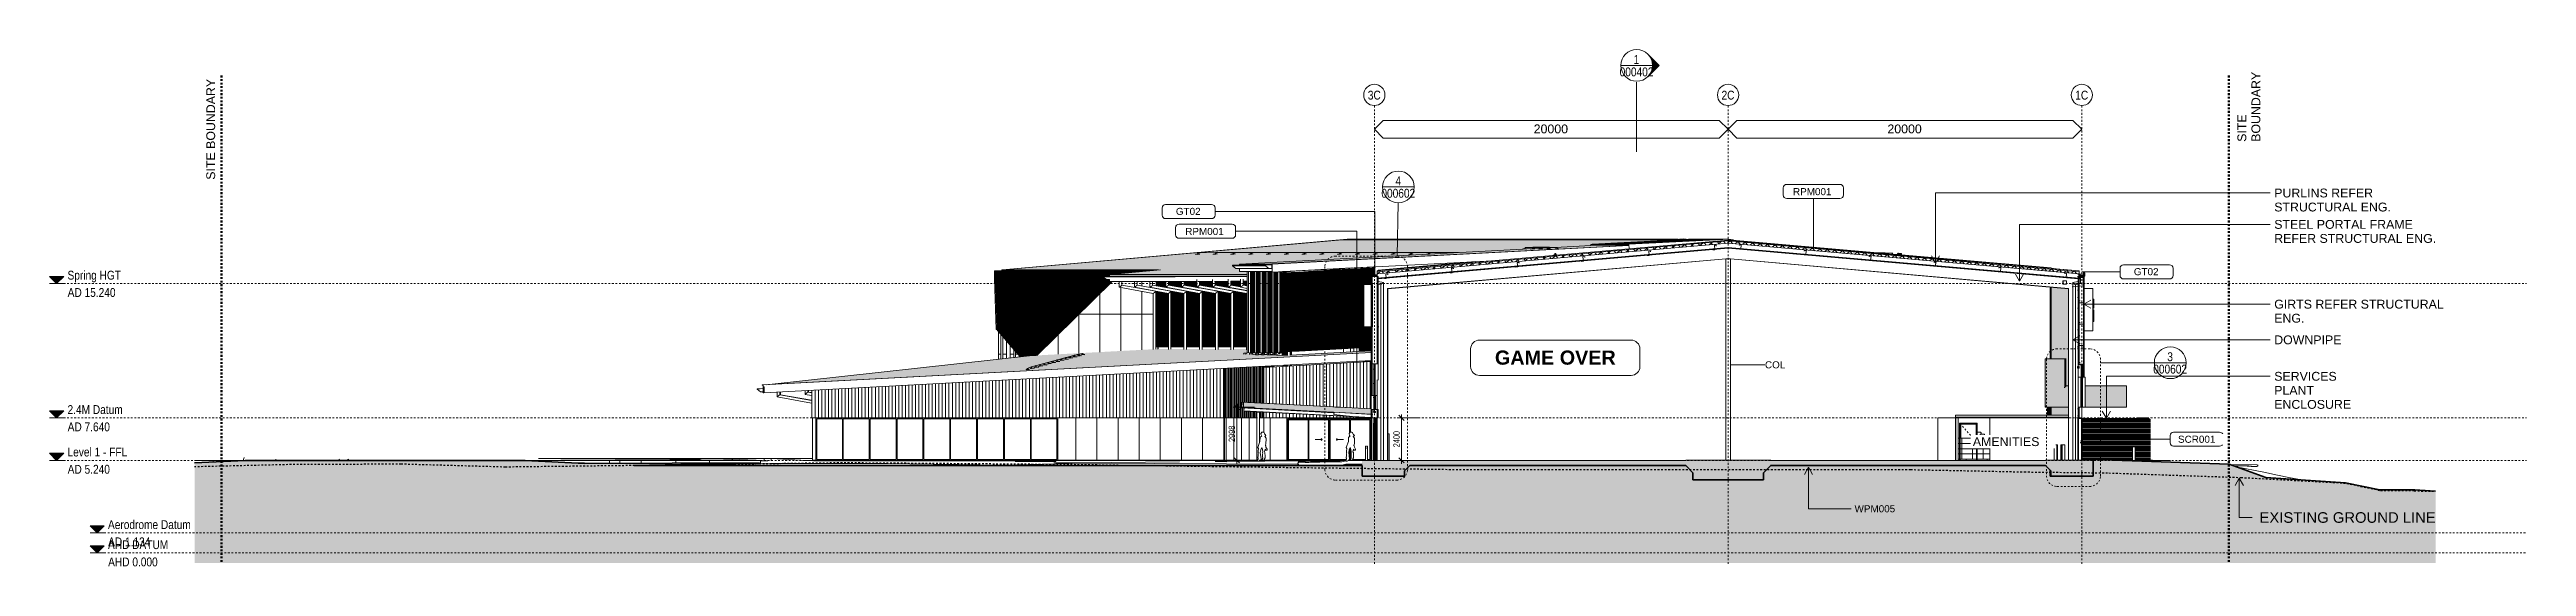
# Model space of a CAD drawing. Header units: metres. Extents: x 4238 to 4687, y -1 to 29.
# Drawn here: x 4237.8 to 4377.8, y -0.8 to 28.5 of the extents above; entities that cross this region are included whole.
import ezdxf

# ---------------------------------------------------------------- set-up
doc = ezdxf.new("R2010")
doc.units = ezdxf.units.M
for name, pattern in [('AEC_Center', [0.024, 0.012, -0.004, 0.004, -0.004]), ('AEC_Double Dash', [0.039, 0.015, -0.004, 0.006, -0.004, 0.006, -0.004]), ('BOUNDARY', [0.016, 0.01, -0.003, 0, -0.003]), ('Dash Small', [0.009, 0.003, -0.0015, 0.003, -0.0015]), ('Existing Ground', [0.0045, 0.003, -0.0015]), ('Grid Line', [0.021, 0.012, -0.003, 0.003, -0.003])]:
    doc.linetypes.add(name, pattern=pattern)
for name, color, linetype, lineweight in [('A-ANNO-DIMS', 211, 'Continuous', 5), ('A-ANNO-DIMS-200', 211, 'Continuous', 5), ('A-ANNO-NOTE', 131, 'Continuous', 5), ('A-ANNO-SYMB', 150, 'Continuous', 5), ('A-CLNG', 13, 'Continuous', 5), ('A-CLNG-PATT', 13, 'Continuous', 5), ('A-DETL', 90, 'Continuous', 13), ('A-DETL-GENF', 92, 'Continuous', 5), ('A-DETL-THIN', 151, 'Continuous', 5), ('A-DOOR', 31, 'Continuous', 5), ('A-DOOR-FRAM', 31, 'Continuous', 5), ('A-DOOR-GLAZ', 31, 'Continuous', 5), ('A-FLOR', 192, 'Continuous', 5), ('A-FLOR-LEVL', 51, 'Continuous', 5), ('A-FLOR-PATT', 8, 'Continuous', 15), ('A-GENM', 13, 'Continuous', 5), ('A-GLAZ', 151, 'Continuous', 5), ('A-GLAZ-CURT', 52, 'Continuous', 5), ('A-GLAZ-CWMG', 51, 'Continuous', 5), ('A-ROOF', 132, 'Continuous', 5), ('A-ROOF-IDEN', 132, 'Continuous', 5), ('A-ROOF-MCUT', 132, 'Continuous', 5), ('A-ROOF-OTLN', 132, 'Continuous', 5), ('A-ROOF-PATT', 132, 'Continuous', 15), ('A-SIGN', 13, 'Continuous', 5), ('A-WALL', 113, 'Continuous', 5), ('A-WALL-IDEN', 211, 'Continuous', 5), ('A-WALL-PATT', 111, 'Continuous', 5), ('C-PRKG', 70, 'Continuous', 5), ('C-TOPO', 7, 'Continuous', 5), ('F-FIRE', 13, 'Continuous', 5), ('G-ANNO-SYMB', 111, 'Continuous', 5), ('G-ANNO-TEXT', 231, 'Continuous', 5), ('P-EQPM', 6, 'Continuous', 5), ('P-SANR-FIXT', 6, 'Continuous', 5), ('Q-SPCQ', 91, 'Continuous', 5), ('S-BEAM', 12, 'Continuous', 5), ('S-COLS', 52, 'Continuous', 5), ('S-COLS-IDEN', 171, 'Continuous', 5), ('S-GRID', 1, 'Continuous', 5), ('S-GRID-IDEN', 1, 'Continuous', 5)]:
    doc.layers.add(name, color=color, linetype=linetype, lineweight=lineweight)
doc.styles.add('Arial', font='arial.ttf', dxfattribs={"height": 0.5})
doc.styles.add('Arial Narrow', font='ARIALN.TTF', dxfattribs={"height": 0.5})
doc.styles.add('Arial Narrow_1', font='ARIALN.TTF', dxfattribs={"height": 0.36})
doc.styles.add('Arial_1', font='arial.ttf', dxfattribs={"height": 0.6})
doc.styles.add('Arial_2', font='arial.ttf', dxfattribs={"height": 0.4})
doc.styles.add('Arial_B', font='arialbd.ttf', dxfattribs={"height": 0.8})
doc.dimstyles.new('1_8-CON-Diagonal-_mm_', dxfattribs={"dimscale": 0.3048, "dimtxt": 0.368435, "dimasz": 0.984252, "dimexe": 0.656168, "dimexo": 0.0625, "dimgap": 0, "dimtad": 1, "dimdec": 0, "dimlfac": 1000, "dimzin": 0, "dimdsep": 46, "dimtxsty": 'Arial Narrow_1', "dimblk1": 'OBLIQUE', "dimblk2": 'OBLIQUE', "dimsah": 1, "dimcen": 0.09, "dimdle": 0.656168, "dimazin": 0, "dimtfac": 1, "dimtdec": 4, "dimtix": 1, "dimtmove": 0, "dimatfit": 3, "dimfxl": 3.28084, "dimfxlon": 1, "dimtvp": 1, "dimtolj": 1, "dimtzin": 0, "dimlwd": 13, "dimlwe": 13, "dimarcsym": 2})
pattern_1 = [(0, (4308.747, 10.391), (0.8128, 0.2032), [0.06706, -0.54254, 0.06706, -0.54254, -3.251]), (0, (4308.747, 10.391), (0.8128, 0.2032), [-1.219, 0.06706, -1.152, 0.06706, -0.54254, -1.422]), (0, (4308.747, 10.391), (0.8128, 0.2032), [-3.048, 0.06706, -0.33934, 0.06706, -0.94894]), (120, (4309.052, 10.492), (-0.5823764, 0.60230545), [0.06706, -0.54254, 0.06706, -0.54254, -3.251]), (120, (4309.052, 10.492), (-0.5823764, 0.60230545), [-1.219, 0.06706, -1.152, 0.06706, -0.54254, -1.422]), (120, (4309.052, 10.492), (-0.5823764, 0.60230545), [-3.048, 0.06706, -0.33934, 0.06706, -0.94894]), (240, (4309.153, 10.899), (-0.2304236, -0.80550545), [0.06706, -0.54254, 0.06706, -0.54254, -3.251]), (240, (4309.153, 10.899), (-0.2304236, -0.80550545), [-1.219, 0.06706, -1.152, 0.06706, -0.54254, -1.422]), (240, (4309.153, 10.899), (-0.2304236, -0.80550545), [-3.048, 0.06706, -0.33934, 0.06706, -0.94894])]
pattern_2 = [(90, (4304.149, 7.64), (-0.18928, 1e-17), [])]
pattern_3 = [(90, (4306.449, 7.64), (-0.06809, 4e-18), [])]
pattern_4 = [(90, (4308.747, 10.391), (-0.8, 5e-17), []), (180, (4308.747, 10.391), (-1e-16, -0.8), [])]
pattern_5 = [(50, (4308.747, 10.391), (1.45713, -0.127218), [0.1524, -1.676]), (355, (4308.747, 10.391), (-0.281945, 1.52839), [0.12192, -1.341]), (100.451, (4308.868, 10.38), (1.175465, 1.400456), [0.12952, -1.425]), (46.184, (4308.747, 10.797), (2.16904, -0.33638), [0.2286, -2.515]), (96.636, (4308.927, 10.769), (1.89894, 1.97971), [0.19428, -2.137]), (351.184, (4308.747, 10.797), (1.8988, 1.97937), [0.18288, -2.012]), (21, (4308.95, 10.695), (1.212757, -0.817698), [0.1524, -1.676]), (326, (4308.95, 10.695), (0.494383, 1.47345), [0.12192, -1.341]), (71.451, (4309.051, 10.627), (1.70704, 0.65499), [0.12952, -1.425]), (37.5, (4308.747, 10.391), (0.0247086, 0.6764346), [0.06706, -1.258, 0.06706, -1.294, -1.346]), (37.5, (4308.747, 10.391), (0.0247086, 0.6764346), [-2.686, 0.06706, -1.279]), (7.5, (4308.747, 10.391), (0.534554, 0.80144), [0.06706, -0.70917, 0.06706, -1.227, -0.51308]), (7.5, (4308.747, 10.391), (0.534554, 0.80144), [-2.071, 0.06706, -0.44602]), (327.5, (4308.294, 10.391), (1.084723, -0.0458285), [0.06706, -0.44094, 0.06706, -1.518, -2.103]), (327.5, (4308.294, 10.391), (1.084723, -0.0458285), [-2.093, 0.06706, -2.036]), (317.5, (4308.09, 10.391), (1.18503, 0.203417), [0.06706, -0.59334, 0.06706, -0.98552, -1.494]), (317.5, (4308.09, 10.391), (1.18503, 0.203417), [-1.713, 0.06706, -1.426])]

msp = doc.modelspace()

# ---------------------------------------------------------------- texts
at = {"layer": 'A-ANNO-NOTE', "char_height": 0.5, "width": 2.324894, "attachment_point": 1, "style": 'Arial'}
for insert in [(4321.6879, 24.2366), (4341.6879, 24.2366)]:
    msp.add_mtext('20000', dxfattribs=dict(at, insert=insert))
at = {"layer": 'A-ANNO-SYMB', "char_height": 0.5, "attachment_point": 1, "style": 'Arial Narrow'}
for s, insert, width in [('4', (4313.8702, 21.2968), 0.38481), ('000602', (4313.0762, 20.5954), 2.30886), ('3', (4357.5123, 11.3521), 0.38481), ('000602', (4356.7183, 10.6507), 2.30886)]:
    msp.add_mtext(s, dxfattribs=dict(at, insert=insert, width=width))
at = {"layer": 'A-FLOR-LEVL', "char_height": 0.5, "attachment_point": 1, "style": 'Arial Narrow'}
for s, insert, width in [('Spring HGT', (4238.789, 15.9617), 3.671729), ('AD 15.240', (4238.7975, 14.9843), 3.270885), ('AD 7.640', (4238.7975, 7.3843), 2.886075), ('2.4M Datum', (4238.789, 8.3617), 3.767931), ('Level 1 - FFL', (4238.789, 5.9617), 4.10464), ('AD 5.240', (4238.7975, 4.9843), 2.886075), ('Aerodrome Datum', (4241.0773, 1.8557), 5.64388), ('AHD DATUM', (4241.0773, 0.7217), 4.120674), ('AD 1.134', (4241.0858, 0.8783), 2.886075), ('AHD 0.000', (4241.0858, -0.2557), 3.383121)]:
    msp.add_mtext(s, dxfattribs=dict(at, insert=insert, width=width))
at = {"layer": 'G-ANNO-SYMB', "char_height": 0.5, "attachment_point": 1, "style": 'Arial Narrow'}
for s, insert, width in [('1', (4327.3416, 28.1637), 0.38481), ('000402', (4326.5476, 27.4604), 2.30886)]:
    msp.add_mtext(s, dxfattribs=dict(at, insert=insert, width=width))
at = {"layer": 'G-ANNO-TEXT', "color": 7, "char_height": 0.5, "attachment_point": 1, "rotation": 90, "style": 'Arial'}
for s, insert, width in [('SITE BOUNDARY', (4246.6344, 21.1106), 6.910546), ('BOUNDARY', (4362.2709, 23.2558), 4.778058), ('SITE ', (4361.4771, 23.2558), 2.132489)]:
    msp.add_mtext(s, dxfattribs=dict(at, insert=insert, width=width))
at = {"layer": 'G-ANNO-TEXT', "color": 7, "attachment_point": 1}
for s, insert, char_height, width, style in [('STRUCTURAL ENG.', (4363.5582, 19.8174), 0.5, 8.000841, 'Arial'), ('PURLINS REFER ', (4363.5582, 20.6111), 0.5, 6.990715, 'Arial'), ('STEEL PORTAL FRAME', (4363.5582, 18.8355), 0.5, 9.475946, 'Arial'), ('REFER STRUCTURAL ENG.', (4363.5582, 18.0417), 0.5, 11.095355, 'Arial'), ('GIRTS REFER STRUCTURAL ', (4363.5582, 14.3231), 0.5, 11.864975, 'Arial'), ('ENG.', (4363.5582, 13.5293), 0.5, 2.068354, 'Arial'), ('DOWNPIPE', (4363.5582, 12.3047), 0.5, 4.633754, 'Arial'), ('SERVICES ', (4363.5582, 10.2432), 0.5, 4.505484, 'Arial'), ('PLANT ', (4363.5582, 9.4495), 0.5, 2.966244, 'Arial'), ('ENCLOSURE', (4363.5582, 8.6557), 0.5, 5.243036, 'Arial'), ('WPM005', (4339.8292, 2.7026), 0.4, 2.854007, 'Arial_2'), ('EXISTING GROUND LINE', (4362.7253, 2.3073), 0.6, 12.217717, 'Arial_1')]:
    msp.add_mtext(s, dxfattribs=dict(at, insert=insert, char_height=char_height, width=width, style=style))
at = {"layer": 'G-ANNO-TEXT', "color": 7, "lineweight": 13, "insert": (4319.4965, 11.4518), "char_height": 0.8, "width": 8.305483, "attachment_point": 1, "style": 'Arial_B'}
msp.add_mtext('GAME OVER', dxfattribs=at)
at = {"layer": 'S-COLS-IDEN', "insert": (4334.7638, 10.8431), "char_height": 0.4, "width": 1.41097, "attachment_point": 1, "style": 'Arial_2'}
msp.add_mtext('COL', dxfattribs=at)
at = {"layer": 'S-GRID-IDEN', "char_height": 0.5, "width": 0.881856, "attachment_point": 1, "style": 'Arial Narrow'}
for s, insert in [('3C', (4312.3091, 26.1465)), ('2C', (4332.3091, 26.1465)), ('1C', (4352.3091, 26.1465))]:
    msp.add_mtext(s, dxfattribs=dict(at, insert=insert))

# ---------------------------------------------------------------- blocks, each defined once
blk = doc.blocks.new('UB _Column_ - 410UB54-1478165-SECTION - GRIDS C4-C5')
at = {"layer": 'S-COLS'}
for p, q in [((4311.33, 11.36), (4311.33, 11.58)), ((4311.33, 11.36), (4311.33, 11.58)), ((4311.51, 11.37), (4311.51, 11.58))]:
    blk.add_line(p, q, dxfattribs=at)
blk = doc.blocks.new('Structural Framing 15 - Structural Framing 1-952687-SECTION - GRIDS C4-C5')
at = {"layer": 'S-BEAM'}
for p, q in [((4306.37, 11.35), (4306.37, 11.39)), ((4306.39, 11.39), (4306.39, 11.35)), ((4306.41, 11.35), (4306.41, 11.39))]:
    blk.add_line(p, q, dxfattribs=at)
blk = doc.blocks.new('Hydrant_double8 - Hydrant_double-1019432-SECTION - GRIDS C4-C5')
at = {"layer": 'F-FIRE'}
for p, q in [((4312.18, 6.04), (4312.18, 5.24)), ((4312.21, 6.04), (4312.18, 6.04)), ((4312.3, 6.04), (4312.27, 6.04)), ((4312.3, 5.24), (4312.3, 6.04))]:
    blk.add_line(p, q, dxfattribs=at)
for start, end in [(0, 180), (180, 0)]:
    blk.add_arc((4312.24, 5.99), 0.06, start, end, dxfattribs=at)
blk = doc.blocks.new('Mechanical - Condensers - Mechanical - Condensers-1249279-SECTION - GRIDS C4-C5')
at = {"layer": 'A-GENM'}
for points in [[(4304.71, 11.67), (4304.82, 11.67), (4304.82, 11.71), (4304.71, 11.71), (4304.71, 11.68)], [(4304.86, 11.67), (4304.94, 11.67), (4304.93, 11.71), (4304.82, 11.71), (4304.82, 11.67), (4304.86, 11.67)], [(4304.94, 11.67), (4305.45, 11.67), (4305.45, 11.71), (4304.94, 11.71), (4304.94, 11.68)], [(4311.82, 11.39), (4311.99, 11.4), (4311.99, 11.61), (4311.82, 11.6), (4311.82, 11.39)], [(4311.82, 11.39), (4311.82, 11.39), (4311.82, 11.39)], [(4306.43, 10.52), (4306.79, 10.53), (4306.73, 10.53), (4306.43, 10.52)], [(4306.43, 10.5), (4306.81, 10.52), (4306.79, 10.53), (4306.43, 10.52), (4306.43, 10.5)], [(4307.99, 10.59), (4312.07, 10.82), (4312.03, 10.85), (4307.99, 10.64), (4307.99, 10.59)], [(4350.6, 8.25), (4350.7, 8.35), (4350.7, 10.99), (4350.6, 10.99), (4350.6, 8.25)], [(4351.7, 9.35), (4351.8, 9.45), (4351.8, 10.99), (4351.7, 10.99), (4351.7, 9.37)]]:
    blk.add_hatch(color=256, dxfattribs=at).paths.add_polyline_path(points)
h = blk.add_hatch(color=256, dxfattribs=at)
h.paths.add_polyline_path([(4306.79, 10.53), (4306.79, 10.57), (4306.73, 10.57), (4306.73, 10.53)])
h.paths.add_polyline_path([(4306.79, 11.2), (4306.79, 11.22), (4306.78, 11.22), (4306.77, 11.21), (4306.77, 11.2), (4306.78, 11.2)])
h.paths.add_polyline_path([(4306.77, 11.32), (4306.79, 11.32), (4306.79, 11.33), (4306.78, 11.33), (4306.77, 11.32), (4306.77, 11.32)])
h.paths.add_polyline_path([(4306.79, 11.35), (4306.79, 11.39), (4306.73, 11.39), (4306.73, 11.35), (4306.77, 11.35)])
h = blk.add_hatch(color=256, dxfattribs=at)
h.paths.add_polyline_path([(4306.81, 10.52), (4306.9, 10.53), (4306.9, 10.58), (4306.81, 10.58), (4306.81, 10.53)])
h.paths.add_polyline_path([(4306.81, 10.52), (4306.81, 10.52), (4306.81, 10.58), (4306.79, 10.57), (4306.79, 10.53), (4306.8, 10.53)])
h.paths.add_polyline_path([(4306.8, 11.2), (4306.8, 11.22), (4306.79, 11.22), (4306.79, 11.2), (4306.8, 11.2)])
h.paths.add_polyline_path([(4306.79, 11.32), (4306.8, 11.33), (4306.8, 11.33), (4306.79, 11.33), (4306.79, 11.33)])
h.paths.add_polyline_path([(4306.81, 11.35), (4306.9, 11.35), (4306.9, 11.39), (4306.79, 11.39), (4306.79, 11.35), (4306.81, 11.35)])
h = blk.add_hatch(color=256, dxfattribs=at)
h.paths.add_polyline_path([(4306.9, 10.53), (4306.99, 10.53), (4306.99, 10.59), (4306.9, 10.58)])
h.paths.add_polyline_path([(4307.53, 10.56), (4307.77, 10.58), (4307.77, 10.63), (4307.53, 10.61), (4307.53, 10.58)])
h.paths.add_polyline_path([(4307.53, 11.17), (4307.77, 11.18), (4307.77, 11.39), (4307.53, 11.38), (4307.53, 11.35), (4307.56, 11.35), (4307.56, 11.33), (4307.53, 11.33), (4307.53, 11.17)])
h = blk.add_hatch(color=256, dxfattribs=at)
h.paths.add_polyline_path([(4307.92, 10.58), (4307.99, 10.59), (4307.99, 10.64), (4307.92, 10.64)])
h.paths.add_polyline_path([(4307.92, 11.19), (4307.99, 11.19), (4307.99, 11.4), (4307.92, 11.4), (4307.92, 11.19)])
h = blk.add_hatch(color=256, dxfattribs=at)
h.paths.add_polyline_path([(4312.07, 10.82), (4312.11, 10.82), (4312.11, 10.86), (4312.03, 10.85), (4312.05, 10.83)])
h.paths.add_polyline_path([(4311.99, 11.4), (4312.11, 11.4), (4312.11, 11.62), (4311.99, 11.61), (4311.99, 11.43)])
h = blk.add_hatch(color=256, dxfattribs=at)
h.paths.add_polyline_path([(4312.11, 10.82), (4312.51, 10.84), (4312.51, 10.88), (4312.11, 10.86), (4312.11, 10.85)])
h.paths.add_polyline_path([(4312.55, 10.84), (4312.56, 10.84), (4312.56, 10.88), (4312.55, 10.88), (4312.55, 10.85)])
h.paths.add_polyline_path([(4312.11, 11.4), (4312.51, 11.43), (4312.51, 11.64), (4312.11, 11.62), (4312.11, 11.43)])
h.paths.add_polyline_path([(4312.55, 11.43), (4312.56, 11.43), (4312.56, 11.64), (4312.55, 11.64), (4312.55, 11.43)])
h = blk.add_hatch(color=256, dxfattribs=at)
h.paths.add_polyline_path([(4350.7, 8.35), (4351.92, 8.35), (4351.92, 9.35), (4351.7, 9.35), (4351.7, 10.99), (4350.7, 10.99), (4350.7, 8.4)])
h.paths.add_polyline_path([(4352.88, 8.35), (4355.2, 8.35), (4355.2, 9.35), (4352.86, 9.35), (4352.86, 8.35)])
h = blk.add_hatch(color=256, dxfattribs=at)
h.paths.add_polyline_path([(4355.2, 9.35), (4355.2, 9.45), (4352.86, 9.45), (4352.86, 9.35), (4354.86, 9.35)])
h.paths.add_polyline_path([(4351.9, 9.35), (4351.92, 9.35), (4351.92, 9.45), (4351.8, 9.45), (4351.7, 9.35), (4351.72, 9.35)])
h = blk.add_hatch(color=256, dxfattribs=at)
h.paths.add_polyline_path([(4351.4, 8.25), (4351.92, 8.25), (4351.92, 8.35), (4350.7, 8.35), (4350.6, 8.25), (4351.15, 8.25)])
h.paths.add_polyline_path([(4352.86, 8.25), (4355.2, 8.25), (4355.2, 8.35), (4352.86, 8.35), (4352.86, 8.25)])
for p, q in [((4306.73, 11.39), (4306.73, 11.35)), ((4307.99, 11.19), (4307.99, 11.4)), ((4311.82, 11.6), (4311.82, 11.39)), ((4306.73, 10.53), (4306.43, 10.52)), ((4306.73, 10.57), (4306.73, 10.53)), ((4306.73, 10.53), (4306.79, 10.53)), ((4307.99, 10.59), (4307.99, 10.64)), ((4350.6, 10.99), (4350.6, 8.25)), ((4350.7, 10.99), (4350.6, 10.99)), ((4351.7, 10.99), (4350.7, 10.99)), ((4351.8, 10.99), (4351.7, 10.99)), ((4351.92, 9.45), (4351.8, 9.45)), ((4355.2, 9.45), (4352.86, 9.45)), ((4355.2, 9.35), (4355.2, 9.45)), ((4355.2, 9.35), (4355.2, 8.35)), ((4350.6, 8.25), (4351.92, 8.25)), ((4352.86, 8.25), (4355.2, 8.25)), ((4355.2, 8.25), (4355.2, 8.35))]:
    blk.add_line(p, q, dxfattribs=at)
for points, knots in [([(4306.79, 10.53), (4306.79, 10.53), (4306.79, 10.53), (4306.8, 10.53), (4306.8, 10.52), (4306.81, 10.52)], [0, 0, 0, 0, 0.1666667, 0.25, 0.3298749, 0.3298749, 0.3298749, 0.3298749]), ([(4312.03, 10.85), (4312.03, 10.85), (4312.04, 10.85), (4312.04, 10.84), (4312.05, 10.84), (4312.06, 10.83), (4312.07, 10.82), (4312.07, 10.82), (4312.07, 10.82)], [0.5, 0.5, 0.5, 0.5, 0.5416667, 0.5833333, 0.6666667, 0.7083333, 0.75, 0.798208, 0.798208, 0.798208, 0.798208]), ([(4351.8, 9.45), (4351.8, 9.45), (4351.79, 9.45), (4351.79, 9.44), (4351.78, 9.44), (4351.78, 9.43), (4351.77, 9.43), (4351.77, 9.42), (4351.76, 9.42), (4351.76, 9.41), (4351.75, 9.4), (4351.74, 9.39), (4351.73, 9.39), (4351.72, 9.38), (4351.71, 9.36), (4351.7, 9.35), (4351.7, 9.35)], [0, 0, 0, 0, 0.166667, 0.25, 0.333333, 0.416667, 0.458333, 0.5, 0.541667, 0.583333, 0.666667, 0.708333, 0.75, 0.833333, 0.916667, 1, 1, 1, 1]), ([(4350.7, 8.35), (4350.69, 8.35), (4350.68, 8.34), (4350.67, 8.32), (4350.66, 8.31), (4350.65, 8.31), (4350.65, 8.3), (4350.64, 8.29), (4350.64, 8.29), (4350.63, 8.28), (4350.63, 8.28), (4350.62, 8.27), (4350.62, 8.27), (4350.61, 8.26), (4350.6, 8.26), (4350.6, 8.25), (4350.6, 8.25), (4350.6, 8.25)], [0, 0, 0, 0, 0.083333, 0.166667, 0.25, 0.291667, 0.333333, 0.375, 0.416667, 0.458333, 0.5, 0.541667, 0.583333, 0.666667, 0.75, 0.833333, 1, 1, 1, 1])]:
    blk.add_open_spline(points, degree=3, knots=knots, dxfattribs=at)
blk = doc.blocks.new('Structural Framing 24 - Structural Framing 1-1264814-SECTION - GRIDS C4-C5')
at = {"layer": 'S-BEAM'}
for p, q in [((4312.89, 15.52), (4332.68, 17.25)), ((4332.68, 17.24), (4312.89, 15.51)), ((4332.68, 17.25), (4352.47, 15.52)), ((4352.47, 15.51), (4332.68, 17.24)), ((4313.43, 14.96), (4332.56, 16.64)), ((4332.56, 16.63), (4313.44, 14.95)), ((4332.6, 16.64), (4332.68, 16.65)), ((4332.68, 16.65), (4332.77, 16.64)), ((4332.81, 16.64), (4351.93, 14.96)), ((4351.92, 14.95), (4332.81, 16.63)), ((4313.43, 14.96), (4313.43, 5.24)), ((4313.44, 5.24), (4313.44, 14.95)), ((4351.92, 14.95), (4351.92, 5.25)), ((4351.93, 14.96), (4351.93, 5.25)), ((4312.83, 9.8), (4312.83, 8.12)), ((4312.84, 8.12), (4312.84, 9.8)), ((4310.39, 7.84), (4310.4, 7.96)), ((4310.39, 7.84), (4311.45, 7.72)), ((4311.45, 7.72), (4311.61, 7.7)), ((4312.5, 7.66), (4311.45, 7.72)), ((4312.5, 7.65), (4311.61, 7.7)), ((4312.84, 5.24), (4312.84, 7.64))]:
    blk.add_line(p, q, dxfattribs=at)
blk = doc.blocks.new('Downpipe - L Spreader - Default-3252556-SECTION - GRIDS C4-C5')
at = {"layer": 'P-SANR-FIXT'}
for p, q in [((4352.67, 15.7), (4352.67, 15.7)), ((4352.67, 15.63), (4352.67, 15.69))]:
    blk.add_line(p, q, dxfattribs=at)
blk = doc.blocks.new('Downpipe - L Spreader - Default-V1-SECTION - GRIDS C4-C5')
at = {"layer": 'P-SANR-FIXT'}
for p, q in [((4312.69, 15.7), (4312.69, 15.7)), ((4312.69, 15.7), (4312.69, 15.7)), ((4312.69, 15.69), (4312.69, 15.63))]:
    blk.add_line(p, q, dxfattribs=at)
blk = doc.blocks.new('Downpipe - L Spreader - Default-3252576-SECTION - GRIDS C4-C5')
at = {"layer": 'P-SANR-FIXT'}
for p, q in [((4280.5, 9.18), (4280.5, 8.97)), ((4280.5, 8.97), (4280.86, 8.91)), ((4280.65, 9.1), (4280.65, 9.18)), ((4280.86, 9.06), (4280.65, 9.1))]:
    blk.add_line(p, q, dxfattribs=at)
for points, knots in [([(4280.56, 9.03), (4280.56, 9.03), (4280.55, 9.03), (4280.54, 9.02), (4280.53, 9.01), (4280.53, 9), (4280.52, 9), (4280.52, 8.99), (4280.51, 8.99), (4280.51, 8.98), (4280.5, 8.98), (4280.5, 8.98), (4280.5, 8.97), (4280.5, 8.97), (4280.5, 8.97)], [0, 0, 0, 0, 0.0416667, 0.0833333, 0.125, 0.1666667, 0.1875, 0.2083333, 0.25, 0.2916667, 0.3333333, 0.375, 0.4166667, 0.5, 0.5, 0.5, 0.5]), ([(4280.65, 9.1), (4280.65, 9.1), (4280.65, 9.1), (4280.64, 9.1), (4280.63, 9.09), (4280.62, 9.08), (4280.62, 9.08), (4280.61, 9.07), (4280.6, 9.07), (4280.6, 9.06), (4280.59, 9.06), (4280.58, 9.05), (4280.57, 9.04), (4280.56, 9.04), (4280.56, 9.03)], [0.4912474, 0.4912474, 0.4912474, 0.4912474, 0.5, 0.5833333, 0.6666667, 0.7083333, 0.75, 0.7916667, 0.8125, 0.8333333, 0.875, 0.9166667, 0.9583333, 1, 1, 1, 1])]:
    blk.add_open_spline(points, degree=3, knots=knots, dxfattribs=at)
blk = doc.blocks.new('Downpipe - L Spreader - Default-3252577-SECTION - GRIDS C4-C5')
at = {"layer": 'P-SANR-FIXT'}
for p, q in [((4278.92, 9.09), (4278.92, 8.83)), ((4278.92, 8.83), (4280.86, 8.48)), ((4279.07, 8.95), (4279.07, 9.1)), ((4280.86, 8.63), (4279.07, 8.95))]:
    blk.add_line(p, q, dxfattribs=at)
for points, knots in [([(4278.98, 8.89), (4278.98, 8.89), (4278.97, 8.88), (4278.96, 8.87), (4278.95, 8.87), (4278.95, 8.86), (4278.94, 8.86), (4278.94, 8.85), (4278.93, 8.85), (4278.93, 8.84), (4278.92, 8.84), (4278.92, 8.83), (4278.92, 8.83), (4278.92, 8.83), (4278.92, 8.83)], [0, 0, 0, 0, 0.0416667, 0.0833333, 0.125, 0.1666667, 0.1875, 0.2083333, 0.25, 0.2916667, 0.3333333, 0.375, 0.4166667, 0.5, 0.5, 0.5, 0.5]), ([(4279.07, 8.95), (4279.07, 8.95), (4279.07, 8.95), (4279.06, 8.95), (4279.05, 8.95), (4279.04, 8.94), (4279.04, 8.93), (4279.03, 8.93), (4279.02, 8.92), (4279.02, 8.92), (4279.01, 8.91), (4279, 8.91), (4278.99, 8.9), (4278.98, 8.89), (4278.98, 8.89)], [0.4912474, 0.4912474, 0.4912474, 0.4912474, 0.5, 0.5833333, 0.6666667, 0.7083333, 0.75, 0.7916667, 0.8125, 0.8333333, 0.875, 0.9166667, 0.9583333, 1, 1, 1, 1])]:
    blk.add_open_spline(points, degree=3, knots=knots, dxfattribs=at)
blk = doc.blocks.new('Downpipe - Tee Spreader - Downpipe - Tee Spreader-3247246-SECTION - GRIDS C4-C5')
at = {"layer": 'P-SANR-FIXT'}
for p, q in [((4305.57, 15.93), (4305.57, 11.34)), ((4305.67, 11.35), (4305.67, 15.93)), ((4305.42, 11.31), (4305.33, 11.31)), ((4305.57, 11.34), (4305.37, 11.31)), ((4305.67, 11.31), (4305.67, 11.33))]:
    blk.add_line(p, q, dxfattribs=at)
for centre, start_param, end_param in [((4305.33, 11.26), 0, 1.570796), ((4305.33, 11.26), 1.570796, 1.957636), ((4305.42, 11.26), 4.712389, 7.853982), ((4305.42, 11.26), 1.570796, 2.094395), ((4305.42, 11.26), 4.325549, 4.712389)]:
    blk.add_ellipse(centre, major_axis=(0, 0.05), ratio=0.996205, start_param=start_param, end_param=end_param, dxfattribs=at)
blk.add_open_spline([(4305.57, 11.34), (4305.57, 11.34), (4305.57, 11.34), (4305.58, 11.34), (4305.59, 11.33), (4305.59, 11.33), (4305.59, 11.33), (4305.6, 11.32), (4305.6, 11.32), (4305.61, 11.32), (4305.62, 11.31), (4305.62, 11.3), (4305.63, 11.3)], degree=3, knots=[0.5, 0.5, 0.5, 0.5, 0.5833333, 0.6666667, 0.7083333, 0.75, 0.7916667, 0.8125, 0.8333333, 0.875, 0.9166667, 1, 1, 1, 1], dxfattribs=at)
blk.add_open_spline([(4305.63, 11.3), (4305.63, 11.3), (4305.63, 11.3), (4305.63, 11.29)], degree=3, dxfattribs=at)
blk = doc.blocks.new('Downpipe - Tee Spreader - Downpipe - Tee Spreader-V2-SECTION - GRIDS C4-C5')
at = {"layer": 'P-SANR-FIXT'}
for p, q in [((4307.23, 15.9), (4307.23, 11.34)), ((4307.33, 11.35), (4307.33, 15.91)), ((4307.07, 11.31), (4306.99, 11.31)), ((4306.99, 11.21), (4307.07, 11.21)), ((4307.23, 11.34), (4307.02, 11.31)), ((4307.11, 11.22), (4307.33, 11.26)), ((4307.33, 11.26), (4307.33, 11.33))]:
    blk.add_line(p, q, dxfattribs=at)
for centre, start_param, end_param in [((4306.99, 11.26), 0, 1.570796), ((4306.99, 11.26), 1.570796, 3.141593), ((4307.07, 11.26), 4.712389, 7.853982), ((4307.07, 11.26), 1.570796, 4.712389)]:
    blk.add_ellipse(centre, major_axis=(0, 0.05), ratio=0.996205, start_param=start_param, end_param=end_param, dxfattribs=at)
for points, knots in [([(4307.23, 11.34), (4307.23, 11.34), (4307.23, 11.34), (4307.23, 11.34), (4307.24, 11.33), (4307.24, 11.33), (4307.25, 11.33), (4307.25, 11.32), (4307.26, 11.32), (4307.26, 11.32), (4307.27, 11.31), (4307.28, 11.3), (4307.28, 11.3)], [0.5, 0.5, 0.5, 0.5, 0.5833333, 0.6666667, 0.7083333, 0.75, 0.7916667, 0.8125, 0.8333333, 0.875, 0.9166667, 1, 1, 1, 1]), ([(4307.28, 11.3), (4307.28, 11.3), (4307.29, 11.29), (4307.3, 11.28), (4307.3, 11.28), (4307.31, 11.28), (4307.31, 11.27), (4307.31, 11.27), (4307.32, 11.27), (4307.32, 11.26), (4307.32, 11.26), (4307.33, 11.26), (4307.33, 11.26), (4307.33, 11.26)], [0, 0, 0, 0, 0.0833333, 0.125, 0.1666667, 0.1875, 0.2083333, 0.25, 0.2916667, 0.3333333, 0.375, 0.4166667, 0.5, 0.5, 0.5, 0.5])]:
    blk.add_open_spline(points, degree=3, knots=knots, dxfattribs=at)
blk = doc.blocks.new('Downpipe - Tee Spreader - Downpipe - Tee Spreader-V3-SECTION - GRIDS C4-C5')
at = {"layer": 'P-SANR-FIXT'}
for p, q in [((4305.9, 15.93), (4305.9, 11.34)), ((4306, 11.35), (4306, 15.93)), ((4305.75, 11.31), (4305.66, 11.31)), ((4305.9, 11.34), (4305.7, 11.31)), ((4305.82, 11.23), (4305.95, 11.25)), ((4306, 11.31), (4306, 11.33))]:
    blk.add_line(p, q, dxfattribs=at)
for centre, start_param, end_param in [((4305.66, 11.26), 0, 1.570796), ((4305.66, 11.26), 1.570796, 2.356194), ((4305.75, 11.26), 4.712389, 7.853982), ((4305.75, 11.26), 1.570796, 2.510791), ((4305.75, 11.26), 3.926991, 4.712389)]:
    blk.add_ellipse(centre, major_axis=(0, 0.05), ratio=0.996205, start_param=start_param, end_param=end_param, dxfattribs=at)
blk.add_open_spline([(4305.9, 11.34), (4305.9, 11.34), (4305.91, 11.34), (4305.91, 11.34), (4305.92, 11.33), (4305.92, 11.33), (4305.93, 11.33), (4305.93, 11.32), (4305.93, 11.32), (4305.94, 11.32), (4305.95, 11.31), (4305.95, 11.3), (4305.96, 11.3)], degree=3, knots=[0.5, 0.5, 0.5, 0.5, 0.5833333, 0.6666667, 0.7083333, 0.75, 0.7916667, 0.8125, 0.8333333, 0.875, 0.9166667, 1, 1, 1, 1], dxfattribs=at)
blk.add_open_spline([(4305.96, 11.3), (4305.96, 11.3), (4305.96, 11.3), (4305.96, 11.29)], degree=3, dxfattribs=at)
blk = doc.blocks.new('Downpipe - Tee Spreader - Downpipe - Tee Spreader-V4-SECTION - GRIDS C4-C5')
at = {"layer": 'P-SANR-FIXT'}
for p, q in [((4306.23, 15.93), (4306.23, 11.34)), ((4306.33, 11.35), (4306.33, 15.93)), ((4306.08, 11.31), (4305.99, 11.31)), ((4305.99, 11.21), (4306.08, 11.21)), ((4306.23, 11.34), (4306.03, 11.31)), ((4306.11, 11.22), (4306.28, 11.25)), ((4306.33, 11.31), (4306.33, 11.33))]:
    blk.add_line(p, q, dxfattribs=at)
for centre, start_param, end_param in [((4305.99, 11.26), 0, 1.570796), ((4305.99, 11.26), 1.570796, 3.141593), ((4306.08, 11.26), 4.712389, 7.853982), ((4306.08, 11.26), 1.570796, 4.712389)]:
    blk.add_ellipse(centre, major_axis=(0, 0.05), ratio=0.996205, start_param=start_param, end_param=end_param, dxfattribs=at)
blk.add_open_spline([(4306.23, 11.34), (4306.23, 11.34), (4306.24, 11.34), (4306.24, 11.34), (4306.25, 11.33), (4306.25, 11.33), (4306.26, 11.33), (4306.26, 11.32), (4306.26, 11.32), (4306.27, 11.32), (4306.28, 11.31), (4306.28, 11.3), (4306.29, 11.3)], degree=3, knots=[0.5, 0.5, 0.5, 0.5, 0.5833333, 0.6666667, 0.7083333, 0.75, 0.7916667, 0.8125, 0.8333333, 0.875, 0.9166667, 1, 1, 1, 1], dxfattribs=at)
blk.add_open_spline([(4306.29, 11.3), (4306.29, 11.3), (4306.29, 11.3), (4306.29, 11.29)], degree=3, dxfattribs=at)
blk = doc.blocks.new('Downpipe - Tee Spreader - Downpipe - Tee Spreader-V5-SECTION - GRIDS C4-C5')
at = {"layer": 'P-SANR-FIXT'}
for p, q in [((4306.56, 15.93), (4306.56, 11.34)), ((4306.66, 11.35), (4306.66, 15.93)), ((4306.41, 11.31), (4306.33, 11.31)), ((4306.33, 11.21), (4306.41, 11.21)), ((4306.56, 11.34), (4306.36, 11.31)), ((4306.45, 11.22), (4306.61, 11.25)), ((4306.66, 11.31), (4306.66, 11.33))]:
    blk.add_line(p, q, dxfattribs=at)
for centre, start_param, end_param in [((4306.33, 11.26), 0, 1.570796), ((4306.33, 11.26), 1.570796, 3.141593), ((4306.41, 11.26), 4.712389, 7.853982), ((4306.41, 11.26), 1.570796, 4.712389)]:
    blk.add_ellipse(centre, major_axis=(0, 0.05), ratio=0.996205, start_param=start_param, end_param=end_param, dxfattribs=at)
blk.add_open_spline([(4306.56, 11.34), (4306.57, 11.34), (4306.57, 11.34), (4306.57, 11.34), (4306.58, 11.33), (4306.58, 11.33), (4306.59, 11.33), (4306.59, 11.32), (4306.59, 11.32), (4306.6, 11.32), (4306.61, 11.31), (4306.61, 11.3), (4306.62, 11.3)], degree=3, knots=[0.5, 0.5, 0.5, 0.5, 0.5833333, 0.6666667, 0.7083333, 0.75, 0.7916667, 0.8125, 0.8333333, 0.875, 0.9166667, 1, 1, 1, 1], dxfattribs=at)
blk.add_open_spline([(4306.62, 11.3), (4306.62, 11.3), (4306.62, 11.3), (4306.63, 11.29)], degree=3, dxfattribs=at)
blk = doc.blocks.new('Downpipe - Tee Spreader - Downpipe - Tee Spreader-V6-SECTION - GRIDS C4-C5')
at = {"layer": 'P-SANR-FIXT'}
for p, q in [((4306.9, 15.93), (4306.9, 11.34)), ((4307, 11.35), (4307, 15.89)), ((4306.74, 11.31), (4306.66, 11.31)), ((4306.66, 11.21), (4306.74, 11.21)), ((4306.9, 11.34), (4306.69, 11.31)), ((4306.78, 11.22), (4306.94, 11.25)), ((4307, 11.31), (4307, 11.33))]:
    blk.add_line(p, q, dxfattribs=at)
for centre, start_param, end_param in [((4306.66, 11.26), 0, 1.570796), ((4306.66, 11.26), 1.570796, 3.141593), ((4306.74, 11.26), 4.712389, 7.853982), ((4306.74, 11.26), 1.570796, 4.712389)]:
    blk.add_ellipse(centre, major_axis=(0, 0.05), ratio=0.996205, start_param=start_param, end_param=end_param, dxfattribs=at)
blk.add_open_spline([(4306.9, 11.34), (4306.9, 11.34), (4306.9, 11.34), (4306.9, 11.34), (4306.91, 11.33), (4306.91, 11.33), (4306.92, 11.33), (4306.92, 11.32), (4306.93, 11.32), (4306.93, 11.32), (4306.94, 11.31), (4306.95, 11.3), (4306.95, 11.3)], degree=3, knots=[0.5, 0.5, 0.5, 0.5, 0.5833333, 0.6666667, 0.7083333, 0.75, 0.7916667, 0.8125, 0.8333333, 0.875, 0.9166667, 1, 1, 1, 1], dxfattribs=at)
blk.add_open_spline([(4306.95, 11.3), (4306.95, 11.3), (4306.95, 11.3), (4306.96, 11.29)], degree=3, dxfattribs=at)
blk = doc.blocks.new('Downpipe - L Spreader - Default-1309623-SECTION - GRIDS C4-C5')
at = {"layer": 'P-SANR-FIXT'}
for p, q in [((4298.25, 15.35), (4298.25, 15.03)), ((4298.25, 15.03), (4300.18, 14.68)), ((4298.4, 15.15), (4298.4, 15.35)), ((4300.32, 14.81), (4298.4, 15.15)), ((4300.18, 14.68), (4300.18, 11.51)), ((4300.33, 11.52), (4300.33, 14.81))]:
    blk.add_line(p, q, dxfattribs=at)
for points, knots in [([(4298.34, 15.09), (4298.34, 15.09), (4298.33, 15.08), (4298.32, 15.07), (4298.31, 15.07), (4298.3, 15.06), (4298.3, 15.06), (4298.29, 15.05), (4298.28, 15.05), (4298.28, 15.04), (4298.27, 15.04), (4298.26, 15.03), (4298.26, 15.03), (4298.25, 15.03), (4298.25, 15.03), (4298.25, 15.03)], [0, 0, 0, 0, 0.0416667, 0.0833333, 0.125, 0.1666667, 0.1875, 0.2083333, 0.25, 0.2916667, 0.3333333, 0.375, 0.4166667, 0.5, 0.5833333, 0.5833333, 0.5833333, 0.5833333]), ([(4298.4, 15.15), (4298.4, 15.15), (4298.4, 15.15), (4298.4, 15.15), (4298.39, 15.14), (4298.39, 15.13), (4298.38, 15.13), (4298.38, 15.12), (4298.38, 15.12), (4298.37, 15.11), (4298.36, 15.11), (4298.35, 15.1), (4298.34, 15.09), (4298.34, 15.09)], [0.554049, 0.554049, 0.554049, 0.554049, 0.5833333, 0.6666667, 0.7083333, 0.75, 0.7916667, 0.8125, 0.8333333, 0.875, 0.9166667, 0.9583333, 1, 1, 1, 1]), ([(4300.26, 14.75), (4300.26, 14.74), (4300.25, 14.74), (4300.24, 14.73), (4300.23, 14.72), (4300.23, 14.72), (4300.22, 14.71), (4300.21, 14.71), (4300.21, 14.7), (4300.2, 14.7), (4300.19, 14.69), (4300.19, 14.69), (4300.18, 14.68), (4300.18, 14.68), (4300.18, 14.68), (4300.18, 14.68)], [0, 0, 0, 0, 0.0416667, 0.0833333, 0.125, 0.1666667, 0.1875, 0.2083333, 0.25, 0.2916667, 0.3333333, 0.375, 0.4166667, 0.5, 0.509474, 0.509474, 0.509474, 0.509474]), ([(4300.32, 14.81), (4300.33, 14.81), (4300.33, 14.81), (4300.32, 14.8), (4300.32, 14.8), (4300.31, 14.79), (4300.31, 14.79), (4300.3, 14.78), (4300.3, 14.78), (4300.29, 14.77), (4300.28, 14.76), (4300.27, 14.75), (4300.27, 14.75), (4300.26, 14.75)], [0.5, 0.5, 0.5, 0.5, 0.5833333, 0.6666667, 0.7083333, 0.75, 0.7916667, 0.8125, 0.8333333, 0.875, 0.9166667, 0.9583333, 1, 1, 1, 1])]:
    blk.add_open_spline(points, degree=3, knots=knots, dxfattribs=at)
blk = doc.blocks.new('Downpipe - L Spreader - Default-V7-SECTION - GRIDS C4-C5')
at = {"layer": 'P-SANR-FIXT'}
for p, q in [((4305.11, 15.49), (4305.11, 15.03)), ((4305.26, 15.15), (4305.26, 15.48)), ((4305.11, 15.03), (4305.49, 14.96)), ((4305.49, 15.11), (4305.26, 15.15))]:
    blk.add_line(p, q, dxfattribs=at)
for points, knots in [([(4305.19, 15.09), (4305.19, 15.09), (4305.18, 15.08), (4305.18, 15.07), (4305.17, 15.07), (4305.16, 15.06), (4305.15, 15.06), (4305.15, 15.05), (4305.14, 15.05), (4305.13, 15.04), (4305.12, 15.04), (4305.12, 15.03), (4305.11, 15.03), (4305.11, 15.03), (4305.11, 15.03), (4305.11, 15.03)], [0, 0, 0, 0, 0.0416667, 0.0833333, 0.125, 0.1666667, 0.1875, 0.2083333, 0.25, 0.2916667, 0.3333333, 0.375, 0.4166667, 0.5, 0.5833333, 0.5833333, 0.5833333, 0.5833333]), ([(4305.26, 15.15), (4305.26, 15.15), (4305.26, 15.15), (4305.25, 15.15), (4305.25, 15.14), (4305.24, 15.13), (4305.24, 15.13), (4305.23, 15.12), (4305.23, 15.12), (4305.22, 15.11), (4305.21, 15.11), (4305.2, 15.1), (4305.2, 15.09), (4305.19, 15.09)], [0.554049, 0.554049, 0.554049, 0.554049, 0.5833333, 0.6666667, 0.7083333, 0.75, 0.7916667, 0.8125, 0.8333333, 0.875, 0.9166667, 0.9583333, 1, 1, 1, 1])]:
    blk.add_open_spline(points, degree=3, knots=knots, dxfattribs=at)
blk = doc.blocks.new('Downpipe - L Spreader - Default-V8-SECTION - GRIDS C4-C5')
at = {"layer": 'P-SANR-FIXT'}
for p, q in [((4304.42, 15.48), (4304.42, 15.03)), ((4304.42, 15.03), (4305.49, 14.84)), ((4304.57, 15.15), (4304.57, 15.37)), ((4305.11, 15.06), (4304.57, 15.15))]:
    blk.add_line(p, q, dxfattribs=at)
for points, knots in [([(4304.51, 15.09), (4304.5, 15.09), (4304.5, 15.08), (4304.49, 15.07), (4304.48, 15.07), (4304.47, 15.06), (4304.46, 15.06), (4304.46, 15.05), (4304.45, 15.05), (4304.44, 15.04), (4304.43, 15.04), (4304.43, 15.03), (4304.42, 15.03), (4304.42, 15.03), (4304.42, 15.03), (4304.42, 15.03)], [0, 0, 0, 0, 0.0416667, 0.0833333, 0.125, 0.1666667, 0.1875, 0.2083333, 0.25, 0.2916667, 0.3333333, 0.375, 0.4166667, 0.5, 0.5833333, 0.5833333, 0.5833333, 0.5833333]), ([(4304.57, 15.15), (4304.57, 15.15), (4304.57, 15.15), (4304.56, 15.15), (4304.56, 15.14), (4304.55, 15.13), (4304.55, 15.13), (4304.54, 15.12), (4304.54, 15.12), (4304.53, 15.11), (4304.52, 15.11), (4304.52, 15.1), (4304.51, 15.09), (4304.51, 15.09)], [0.554049, 0.554049, 0.554049, 0.554049, 0.5833333, 0.6666667, 0.7083333, 0.75, 0.7916667, 0.8125, 0.8333333, 0.875, 0.9166667, 0.9583333, 1, 1, 1, 1])]:
    blk.add_open_spline(points, degree=3, knots=knots, dxfattribs=at)
blk = doc.blocks.new('Downpipe - L Spreader - Default-V9-SECTION - GRIDS C4-C5')
at = {"layer": 'P-SANR-FIXT'}
for p, q in [((4303.53, 15.47), (4303.53, 15.03)), ((4303.53, 15.03), (4305.46, 14.68)), ((4303.68, 15.15), (4303.68, 15.36)), ((4305.49, 14.83), (4303.68, 15.15)), ((4305.45, 14.68), (4305.45, 11.5))]:
    blk.add_line(p, q, dxfattribs=at)
for points, knots in [([(4303.62, 15.09), (4303.62, 15.09), (4303.61, 15.08), (4303.6, 15.07), (4303.59, 15.07), (4303.58, 15.06), (4303.58, 15.06), (4303.57, 15.05), (4303.56, 15.05), (4303.56, 15.04), (4303.55, 15.04), (4303.54, 15.03), (4303.54, 15.03), (4303.53, 15.03), (4303.53, 15.03), (4303.53, 15.03)], [0, 0, 0, 0, 0.0416667, 0.0833333, 0.125, 0.1666667, 0.1875, 0.2083333, 0.25, 0.2916667, 0.3333333, 0.375, 0.4166667, 0.5, 0.5833333, 0.5833333, 0.5833333, 0.5833333]), ([(4303.68, 15.15), (4303.68, 15.15), (4303.68, 15.15), (4303.68, 15.15), (4303.67, 15.14), (4303.67, 15.13), (4303.66, 15.13), (4303.66, 15.12), (4303.65, 15.12), (4303.65, 15.11), (4303.64, 15.11), (4303.63, 15.1), (4303.62, 15.09), (4303.62, 15.09)], [0.554049, 0.554049, 0.554049, 0.554049, 0.5833333, 0.6666667, 0.7083333, 0.75, 0.7916667, 0.8125, 0.8333333, 0.875, 0.9166667, 0.9583333, 1, 1, 1, 1]), ([(4305.49, 14.71), (4305.49, 14.7), (4305.48, 14.7), (4305.48, 14.7), (4305.47, 14.69), (4305.47, 14.69), (4305.46, 14.68), (4305.46, 14.68), (4305.46, 14.68), (4305.46, 14.68)], [0.2263781, 0.2263781, 0.2263781, 0.2263781, 0.25, 0.2916667, 0.3333333, 0.375, 0.4166667, 0.5, 0.509474, 0.509474, 0.509474, 0.509474])]:
    blk.add_open_spline(points, degree=3, knots=knots, dxfattribs=at)
blk = doc.blocks.new('Downpipe - L Spreader - Default-V10-SECTION - GRIDS C4-C5')
at = {"layer": 'P-SANR-FIXT'}
for p, q in [((4302.64, 15.47), (4302.64, 15.03)), ((4302.64, 15.03), (4304.56, 14.68)), ((4302.79, 15.15), (4302.79, 15.36)), ((4304.71, 14.81), (4302.79, 15.15)), ((4304.56, 14.68), (4304.56, 11.5)), ((4304.71, 11.51), (4304.71, 14.81))]:
    blk.add_line(p, q, dxfattribs=at)
for points, knots in [([(4302.73, 15.09), (4302.73, 15.09), (4302.72, 15.08), (4302.71, 15.07), (4302.7, 15.07), (4302.69, 15.06), (4302.69, 15.06), (4302.68, 15.05), (4302.67, 15.05), (4302.66, 15.04), (4302.66, 15.04), (4302.65, 15.03), (4302.65, 15.03), (4302.64, 15.03), (4302.64, 15.03), (4302.64, 15.03)], [0, 0, 0, 0, 0.0416667, 0.0833333, 0.125, 0.1666667, 0.1875, 0.2083333, 0.25, 0.2916667, 0.3333333, 0.375, 0.4166667, 0.5, 0.5833333, 0.5833333, 0.5833333, 0.5833333]), ([(4302.79, 15.15), (4302.79, 15.15), (4302.79, 15.15), (4302.79, 15.15), (4302.78, 15.14), (4302.78, 15.13), (4302.77, 15.13), (4302.77, 15.12), (4302.76, 15.12), (4302.76, 15.11), (4302.75, 15.11), (4302.74, 15.1), (4302.73, 15.09), (4302.73, 15.09)], [0.554049, 0.554049, 0.554049, 0.554049, 0.5833333, 0.6666667, 0.7083333, 0.75, 0.7916667, 0.8125, 0.8333333, 0.875, 0.9166667, 0.9583333, 1, 1, 1, 1]), ([(4304.65, 14.75), (4304.65, 14.74), (4304.64, 14.74), (4304.63, 14.73), (4304.62, 14.72), (4304.61, 14.72), (4304.61, 14.71), (4304.6, 14.71), (4304.59, 14.7), (4304.59, 14.7), (4304.58, 14.69), (4304.57, 14.69), (4304.57, 14.68), (4304.56, 14.68), (4304.56, 14.68), (4304.56, 14.68)], [0, 0, 0, 0, 0.0416667, 0.0833333, 0.125, 0.1666667, 0.1875, 0.2083333, 0.25, 0.2916667, 0.3333333, 0.375, 0.4166667, 0.5, 0.509474, 0.509474, 0.509474, 0.509474]), ([(4304.71, 14.81), (4304.71, 14.81), (4304.71, 14.81), (4304.71, 14.8), (4304.7, 14.8), (4304.7, 14.79), (4304.69, 14.79), (4304.69, 14.78), (4304.68, 14.78), (4304.68, 14.77), (4304.67, 14.76), (4304.66, 14.75), (4304.65, 14.75), (4304.65, 14.75)], [0.5, 0.5, 0.5, 0.5, 0.5833333, 0.6666667, 0.7083333, 0.75, 0.7916667, 0.8125, 0.8333333, 0.875, 0.9166667, 0.9583333, 1, 1, 1, 1])]:
    blk.add_open_spline(points, degree=3, knots=knots, dxfattribs=at)
blk = doc.blocks.new('Downpipe - L Spreader - Default-V11-SECTION - GRIDS C4-C5')
at = {"layer": 'P-SANR-FIXT'}
for p, q in [((4301.77, 15.36), (4301.77, 15.03)), ((4301.77, 15.03), (4303.69, 14.68)), ((4303.84, 14.81), (4301.91, 15.15)), ((4301.92, 15.15), (4301.92, 15.36)), ((4303.69, 14.68), (4303.69, 11.5)), ((4303.84, 11.51), (4303.84, 14.81))]:
    blk.add_line(p, q, dxfattribs=at)
for points, knots in [([(4301.85, 15.09), (4301.85, 15.09), (4301.84, 15.08), (4301.83, 15.07), (4301.82, 15.07), (4301.82, 15.06), (4301.81, 15.06), (4301.8, 15.05), (4301.8, 15.05), (4301.79, 15.04), (4301.78, 15.04), (4301.78, 15.03), (4301.77, 15.03), (4301.77, 15.03), (4301.77, 15.03), (4301.77, 15.03)], [0, 0, 0, 0, 0.0416667, 0.0833333, 0.125, 0.1666667, 0.1875, 0.2083333, 0.25, 0.2916667, 0.3333333, 0.375, 0.4166667, 0.5, 0.5833333, 0.5833333, 0.5833333, 0.5833333]), ([(4301.92, 15.15), (4301.92, 15.15), (4301.92, 15.15), (4301.91, 15.15), (4301.91, 15.14), (4301.9, 15.13), (4301.9, 15.13), (4301.89, 15.12), (4301.89, 15.12), (4301.88, 15.11), (4301.87, 15.11), (4301.86, 15.1), (4301.86, 15.09), (4301.85, 15.09)], [0.554049, 0.554049, 0.554049, 0.554049, 0.5833333, 0.6666667, 0.7083333, 0.75, 0.7916667, 0.8125, 0.8333333, 0.875, 0.9166667, 0.9583333, 1, 1, 1, 1]), ([(4303.78, 14.75), (4303.77, 14.74), (4303.77, 14.74), (4303.76, 14.73), (4303.75, 14.72), (4303.74, 14.72), (4303.73, 14.71), (4303.73, 14.71), (4303.72, 14.7), (4303.71, 14.7), (4303.7, 14.69), (4303.7, 14.69), (4303.69, 14.68), (4303.69, 14.68), (4303.69, 14.68), (4303.69, 14.68)], [0, 0, 0, 0, 0.0416667, 0.0833333, 0.125, 0.1666667, 0.1875, 0.2083333, 0.25, 0.2916667, 0.3333333, 0.375, 0.4166667, 0.5, 0.509474, 0.509474, 0.509474, 0.509474]), ([(4303.84, 14.81), (4303.84, 14.81), (4303.84, 14.81), (4303.83, 14.8), (4303.83, 14.8), (4303.82, 14.79), (4303.82, 14.79), (4303.81, 14.78), (4303.81, 14.78), (4303.8, 14.77), (4303.79, 14.76), (4303.78, 14.75), (4303.78, 14.75), (4303.78, 14.75)], [0.5, 0.5, 0.5, 0.5, 0.5833333, 0.6666667, 0.7083333, 0.75, 0.7916667, 0.8125, 0.8333333, 0.875, 0.9166667, 0.9583333, 1, 1, 1, 1])]:
    blk.add_open_spline(points, degree=3, knots=knots, dxfattribs=at)
blk = doc.blocks.new('Downpipe - L Spreader - Default-V12-SECTION - GRIDS C4-C5')
at = {"layer": 'P-SANR-FIXT'}
for p, q in [((4300.88, 15.36), (4300.88, 15.03)), ((4300.88, 15.03), (4302.8, 14.68)), ((4301.03, 15.15), (4301.03, 15.36)), ((4302.95, 14.81), (4301.03, 15.15)), ((4302.8, 14.68), (4302.8, 11.51)), ((4302.95, 11.51), (4302.95, 14.81))]:
    blk.add_line(p, q, dxfattribs=at)
for points, knots in [([(4300.97, 15.09), (4300.97, 15.09), (4300.96, 15.08), (4300.95, 15.07), (4300.94, 15.07), (4300.93, 15.06), (4300.93, 15.06), (4300.92, 15.05), (4300.91, 15.05), (4300.91, 15.04), (4300.9, 15.04), (4300.89, 15.03), (4300.89, 15.03), (4300.88, 15.03), (4300.88, 15.03), (4300.88, 15.03)], [0, 0, 0, 0, 0.0416667, 0.0833333, 0.125, 0.1666667, 0.1875, 0.2083333, 0.25, 0.2916667, 0.3333333, 0.375, 0.4166667, 0.5, 0.5833333, 0.5833333, 0.5833333, 0.5833333]), ([(4301.03, 15.15), (4301.03, 15.15), (4301.03, 15.15), (4301.03, 15.15), (4301.02, 15.14), (4301.02, 15.13), (4301.01, 15.13), (4301.01, 15.12), (4301, 15.12), (4301, 15.11), (4300.99, 15.11), (4300.98, 15.1), (4300.97, 15.09), (4300.97, 15.09)], [0.554049, 0.554049, 0.554049, 0.554049, 0.5833333, 0.6666667, 0.7083333, 0.75, 0.7916667, 0.8125, 0.8333333, 0.875, 0.9166667, 0.9583333, 1, 1, 1, 1]), ([(4302.89, 14.75), (4302.89, 14.74), (4302.88, 14.74), (4302.87, 14.73), (4302.86, 14.72), (4302.85, 14.72), (4302.85, 14.71), (4302.84, 14.71), (4302.84, 14.7), (4302.83, 14.7), (4302.82, 14.69), (4302.82, 14.69), (4302.81, 14.68), (4302.81, 14.68), (4302.8, 14.68), (4302.8, 14.68)], [0, 0, 0, 0, 0.0416667, 0.0833333, 0.125, 0.1666667, 0.1875, 0.2083333, 0.25, 0.2916667, 0.3333333, 0.375, 0.4166667, 0.5, 0.509474, 0.509474, 0.509474, 0.509474]), ([(4302.95, 14.81), (4302.95, 14.81), (4302.95, 14.81), (4302.95, 14.8), (4302.95, 14.8), (4302.94, 14.79), (4302.93, 14.79), (4302.93, 14.78), (4302.93, 14.78), (4302.92, 14.77), (4302.91, 14.76), (4302.9, 14.75), (4302.89, 14.75), (4302.89, 14.75)], [0.5, 0.5, 0.5, 0.5, 0.5833333, 0.6666667, 0.7083333, 0.75, 0.7916667, 0.8125, 0.8333333, 0.875, 0.9166667, 0.9583333, 1, 1, 1, 1])]:
    blk.add_open_spline(points, degree=3, knots=knots, dxfattribs=at)
blk = doc.blocks.new('Downpipe - L Spreader - Default-V13-SECTION - GRIDS C4-C5')
at = {"layer": 'P-SANR-FIXT'}
for p, q in [((4299.99, 15.35), (4299.99, 15.03)), ((4299.99, 15.03), (4301.91, 14.68)), ((4300.14, 15.15), (4300.14, 15.35)), ((4302.06, 14.81), (4300.14, 15.15)), ((4301.91, 14.68), (4301.91, 11.51)), ((4302.06, 11.51), (4302.06, 14.81))]:
    blk.add_line(p, q, dxfattribs=at)
for points, knots in [([(4300.08, 15.09), (4300.08, 15.09), (4300.07, 15.08), (4300.06, 15.07), (4300.05, 15.07), (4300.04, 15.06), (4300.04, 15.06), (4300.03, 15.05), (4300.02, 15.05), (4300.02, 15.04), (4300.01, 15.04), (4300, 15.03), (4300, 15.03), (4299.99, 15.03), (4299.99, 15.03), (4299.99, 15.03)], [0, 0, 0, 0, 0.0416667, 0.0833333, 0.125, 0.1666667, 0.1875, 0.2083333, 0.25, 0.2916667, 0.3333333, 0.375, 0.4166667, 0.5, 0.5833333, 0.5833333, 0.5833333, 0.5833333]), ([(4300.14, 15.15), (4300.14, 15.15), (4300.14, 15.15), (4300.14, 15.15), (4300.13, 15.14), (4300.13, 15.13), (4300.12, 15.13), (4300.12, 15.12), (4300.11, 15.12), (4300.11, 15.11), (4300.1, 15.11), (4300.09, 15.1), (4300.08, 15.09), (4300.08, 15.09)], [0.554049, 0.554049, 0.554049, 0.554049, 0.5833333, 0.6666667, 0.7083333, 0.75, 0.7916667, 0.8125, 0.8333333, 0.875, 0.9166667, 0.9583333, 1, 1, 1, 1]), ([(4302, 14.75), (4302, 14.74), (4301.99, 14.74), (4301.98, 14.73), (4301.97, 14.72), (4301.96, 14.72), (4301.96, 14.71), (4301.95, 14.71), (4301.95, 14.7), (4301.94, 14.7), (4301.93, 14.69), (4301.93, 14.69), (4301.92, 14.68), (4301.92, 14.68), (4301.91, 14.68), (4301.91, 14.68)], [0, 0, 0, 0, 0.0416667, 0.0833333, 0.125, 0.1666667, 0.1875, 0.2083333, 0.25, 0.2916667, 0.3333333, 0.375, 0.4166667, 0.5, 0.509474, 0.509474, 0.509474, 0.509474]), ([(4302.06, 14.81), (4302.06, 14.81), (4302.06, 14.81), (4302.06, 14.8), (4302.06, 14.8), (4302.05, 14.79), (4302.05, 14.79), (4302.04, 14.78), (4302.04, 14.78), (4302.03, 14.77), (4302.02, 14.76), (4302.01, 14.75), (4302, 14.75), (4302, 14.75)], [0.5, 0.5, 0.5, 0.5, 0.5833333, 0.6666667, 0.7083333, 0.75, 0.7916667, 0.8125, 0.8333333, 0.875, 0.9166667, 0.9583333, 1, 1, 1, 1])]:
    blk.add_open_spline(points, degree=3, knots=knots, dxfattribs=at)
blk = doc.blocks.new('Downpipe - L Spreader - Default-V14-SECTION - GRIDS C4-C5')
at = {"layer": 'P-SANR-FIXT'}
for p, q in [((4299.11, 15.35), (4299.11, 15.03)), ((4299.11, 15.03), (4301.04, 14.68)), ((4299.26, 15.15), (4299.26, 15.35)), ((4301.18, 14.81), (4299.26, 15.15)), ((4301.03, 14.68), (4301.03, 11.51)), ((4301.18, 11.52), (4301.18, 14.81))]:
    blk.add_line(p, q, dxfattribs=at)
for points, knots in [([(4299.2, 15.09), (4299.2, 15.09), (4299.19, 15.08), (4299.18, 15.07), (4299.17, 15.07), (4299.16, 15.06), (4299.16, 15.06), (4299.15, 15.05), (4299.14, 15.05), (4299.14, 15.04), (4299.13, 15.04), (4299.12, 15.03), (4299.12, 15.03), (4299.11, 15.03), (4299.11, 15.03), (4299.11, 15.03)], [0, 0, 0, 0, 0.0416667, 0.0833333, 0.125, 0.1666667, 0.1875, 0.2083333, 0.25, 0.2916667, 0.3333333, 0.375, 0.4166667, 0.5, 0.5833333, 0.5833333, 0.5833333, 0.5833333]), ([(4299.26, 15.15), (4299.26, 15.15), (4299.26, 15.15), (4299.26, 15.15), (4299.25, 15.14), (4299.25, 15.13), (4299.24, 15.13), (4299.24, 15.12), (4299.23, 15.12), (4299.23, 15.11), (4299.22, 15.11), (4299.21, 15.1), (4299.2, 15.09), (4299.2, 15.09)], [0.554049, 0.554049, 0.554049, 0.554049, 0.5833333, 0.6666667, 0.7083333, 0.75, 0.7916667, 0.8125, 0.8333333, 0.875, 0.9166667, 0.9583333, 1, 1, 1, 1]), ([(4301.12, 14.75), (4301.12, 14.74), (4301.11, 14.74), (4301.1, 14.73), (4301.09, 14.72), (4301.09, 14.72), (4301.08, 14.71), (4301.07, 14.71), (4301.07, 14.7), (4301.06, 14.7), (4301.05, 14.69), (4301.05, 14.69), (4301.04, 14.68), (4301.04, 14.68), (4301.04, 14.68), (4301.04, 14.68)], [0, 0, 0, 0, 0.0416667, 0.0833333, 0.125, 0.1666667, 0.1875, 0.2083333, 0.25, 0.2916667, 0.3333333, 0.375, 0.4166667, 0.5, 0.509474, 0.509474, 0.509474, 0.509474]), ([(4301.18, 14.81), (4301.18, 14.81), (4301.19, 14.81), (4301.18, 14.8), (4301.18, 14.8), (4301.17, 14.79), (4301.17, 14.79), (4301.16, 14.78), (4301.16, 14.78), (4301.15, 14.77), (4301.14, 14.76), (4301.13, 14.75), (4301.13, 14.75), (4301.12, 14.75)], [0.5, 0.5, 0.5, 0.5, 0.5833333, 0.6666667, 0.7083333, 0.75, 0.7916667, 0.8125, 0.8333333, 0.875, 0.9166667, 0.9583333, 1, 1, 1, 1])]:
    blk.add_open_spline(points, degree=3, knots=knots, dxfattribs=at)
blk = doc.blocks.new('aba - Plumbing Fixtures - Strip Drain - Stormtech - Custom Ass - FLW003 _Doors_-3110226-SECTION - GRIDS C4-C5')
at = {"layer": 'P-SANR-FIXT'}
for p, q in [((4311.07, 5.23), (4307.71, 5.23)), ((4311.32, 5.23), (4311.18, 5.23)), ((4311.98, 5.23), (4311.4, 5.23))]:
    blk.add_line(p, q, dxfattribs=at)
blk = doc.blocks.new('UB _Column_ - 410UB54-1478412-SECTION - GRIDS C4-C5')
at = {"layer": 'S-COLS'}
for p, q in [((4303.45, 11.67), (4303.45, 11.71)), ((4303.45, 11.67), (4303.45, 11.71)), ((4303.63, 11.67), (4303.63, 11.71))]:
    blk.add_line(p, q, dxfattribs=at)
blk = doc.blocks.new('Structural Framing 56 - Structural Framing 1-1480425-SECTION - GRIDS C4-C5')
at = {"layer": 'S-BEAM'}
for p, q in [((4305.74, 11.39), (4305.74, 11.35)), ((4305.76, 11.35), (4305.76, 11.39))]:
    blk.add_line(p, q, dxfattribs=at)
blk = doc.blocks.new('Downpipe - L Spreader - Default-V15-SECTION - GRIDS C4-C5')
at = {"layer": 'P-SANR-FIXT'}
for p, q in [((4312.69, 15.73), (4312.69, 15.7)), ((4312.69, 15.73), (4312.69, 15.73)), ((4312.69, 15.69), (4312.69, 15.63))]:
    blk.add_line(p, q, dxfattribs=at)
blk = doc.blocks.new('Downpipe - L Spreader - Default-V16-SECTION - GRIDS C4-C5')
at = {"layer": 'P-SANR-FIXT'}
for q in [(4312.69, 15.71), (4312.69, 15.73)]:
    blk.add_line((4312.69, 15.73), q, dxfattribs=at)
blk = doc.blocks.new('Downpipe - L Spreader - Default-V17-SECTION - GRIDS C4-C5')
at = {"layer": 'P-SANR-FIXT'}
for p, q in [((4312.69, 15.73), (4312.69, 15.7)), ((4312.75, 15.73), (4312.69, 15.73)), ((4312.69, 15.69), (4312.69, 15.63)), ((4312.83, 15.73), (4312.75, 15.73))]:
    blk.add_line(p, q, dxfattribs=at)
blk = doc.blocks.new('Downpipe - L Spreader - Default-V18-SECTION - GRIDS C4-C5')
at = {"layer": 'P-SANR-FIXT'}
for p, q in [((4352.59, 15.7), (4352.54, 15.7)), ((4352.67, 15.7), (4352.59, 15.7)), ((4352.67, 15.63), (4352.67, 15.69)), ((4352.47, 15.35), (4352.17, 15.3)), ((4352.17, 15.3), (4352.17, 5.25)), ((4352.32, 15.17), (4352.47, 15.2)), ((4352.32, 5.25), (4352.32, 15.17))]:
    blk.add_line(p, q, dxfattribs=at)
for points, knots in [([(4352.23, 15.24), (4352.23, 15.24), (4352.22, 15.24), (4352.21, 15.25), (4352.2, 15.26), (4352.2, 15.27), (4352.19, 15.27), (4352.19, 15.28), (4352.18, 15.28), (4352.18, 15.29), (4352.17, 15.29), (4352.17, 15.29), (4352.17, 15.3), (4352.17, 15.3), (4352.17, 15.3)], [0, 0, 0, 0, 0.0416667, 0.0833333, 0.125, 0.1666667, 0.1875, 0.2083333, 0.25, 0.2916667, 0.3333333, 0.375, 0.4166667, 0.5, 0.5, 0.5, 0.5]), ([(4352.31, 15.18), (4352.31, 15.18), (4352.3, 15.18), (4352.3, 15.19), (4352.29, 15.19), (4352.28, 15.2), (4352.28, 15.2), (4352.27, 15.21), (4352.26, 15.21), (4352.25, 15.22), (4352.24, 15.23), (4352.24, 15.23), (4352.23, 15.24)], [0.5833333, 0.5833333, 0.5833333, 0.5833333, 0.6666667, 0.7083333, 0.75, 0.7916667, 0.8125, 0.8333333, 0.875, 0.9166667, 0.9583333, 1, 1, 1, 1])]:
    blk.add_open_spline(points, degree=3, knots=knots, dxfattribs=at)
blk.add_open_spline([(4352.32, 15.17), (4352.32, 15.17), (4352.32, 15.17), (4352.31, 15.18)], degree=3, dxfattribs=at)
blk = doc.blocks.new('Downpipe - L Spreader - Default-V19-SECTION - GRIDS C4-C5')
at = {"layer": 'P-SANR-FIXT'}
for p, q in [((4280.68, 9.1), (4280.68, 9.19)), ((4280.86, 9.07), (4280.68, 9.1))]:
    blk.add_line(p, q, dxfattribs=at)
blk.add_open_spline([(4280.68, 9.1), (4280.68, 9.1), (4280.68, 9.1), (4280.67, 9.1), (4280.66, 9.1), (4280.66, 9.09)], degree=3, knots=[0.4912474, 0.4912474, 0.4912474, 0.4912474, 0.5, 0.5833333, 0.6666667, 0.6666667, 0.6666667, 0.6666667], dxfattribs=at)
blk = doc.blocks.new('Downpipe - L Spreader - Default-V20-SECTION - GRIDS C4-C5')
at = {"layer": 'P-SANR-FIXT'}
for p, q in [((4279.1, 8.95), (4279.1, 9.1)), ((4280.86, 8.64), (4279.1, 8.95))]:
    blk.add_line(p, q, dxfattribs=at)
blk.add_open_spline([(4279.1, 8.95), (4279.1, 8.95), (4279.1, 8.95), (4279.09, 8.95), (4279.09, 8.95), (4279.09, 8.95)], degree=3, knots=[0.4912474, 0.4912474, 0.4912474, 0.4912474, 0.5, 0.5833333, 0.60594, 0.60594, 0.60594, 0.60594], dxfattribs=at)
blk = doc.blocks.new('Structural Framing 46 - Structural Framing 1-1621990-SECTION - GRIDS C4-C5')
at = {"layer": 'S-BEAM'}
for p, q in [((4300.48, 11.71), (4300.48, 11.67)), ((4300.52, 11.71), (4300.52, 11.67)), ((4300.53, 11.71), (4300.53, 11.67)), ((4300.95, 11.71), (4300.95, 11.67)), ((4300.96, 11.71), (4300.96, 11.67))]:
    blk.add_line(p, q, dxfattribs=at)
blk = doc.blocks.new('Structural Framing 5 - Structural Framing 1-1638361-SECTION - GRIDS C4-C5')
at = {"layer": 'S-BEAM'}
for p, q in [((4302.22, 11.71), (4302.22, 11.67)), ((4302.25, 11.71), (4302.25, 11.67)), ((4302.26, 11.71), (4302.26, 11.67)), ((4302.69, 11.71), (4302.69, 11.67)), ((4302.7, 11.71), (4302.7, 11.67))]:
    blk.add_line(p, q, dxfattribs=at)
blk = doc.blocks.new('Structural Framing 6 - Structural Framing 1-1639752-SECTION - GRIDS C4-C5')
at = {"layer": 'S-BEAM'}
for p, q in [((4303.96, 11.71), (4303.96, 11.67)), ((4303.99, 11.71), (4303.99, 11.67)), ((4304, 11.71), (4304, 11.67)), ((4304.42, 11.71), (4304.42, 11.67)), ((4304.44, 11.71), (4304.44, 11.67))]:
    blk.add_line(p, q, dxfattribs=at)
blk = doc.blocks.new('Structural Framing 25 - Structural Framing 1-1640794-SECTION - GRIDS C4-C5')
at = {"layer": 'S-BEAM'}
for p, q in [((4312.65, 15.83), (4312.66, 15.83)), ((4312.65, 15.82), (4312.66, 15.82)), ((4307, 11.39), (4307, 11.35)), ((4307.01, 11.35), (4307.01, 11.39)), ((4307.52, 11.38), (4307.52, 11.35)), ((4307.52, 11.33), (4307.52, 11.17)), ((4307.53, 11.35), (4307.53, 11.38)), ((4307.53, 11.17), (4307.53, 11.33)), ((4306.99, 10.53), (4306.99, 10.59)), ((4307, 10.59), (4307, 10.53)), ((4307.01, 10.53), (4307.01, 10.59)), ((4307.52, 10.61), (4307.52, 10.56)), ((4307.53, 10.56), (4307.53, 10.61))]:
    blk.add_line(p, q, dxfattribs=at)
blk = doc.blocks.new('SD - OXXO - SD - OXXO 3800W-3410870-SECTION - GRIDS C4-C5')
at = {"layer": 'A-DOOR'}
for p, q in [((4307.73, 5.24), (4307.73, 7.64)), ((4307.78, 7.59), (4307.78, 5.24)), ((4307.78, 7.59), (4312.48, 7.59)), ((4312.48, 5.24), (4312.48, 7.59))]:
    blk.add_line(p, q, dxfattribs=at)
at = {"layer": 'A-GLAZ'}
for p, q in [((4307.78, 7.59), (4307.78, 5.24)), ((4308.98, 7.59), (4307.78, 7.59)), ((4307.83, 7.54), (4308.93, 7.54)), ((4307.83, 5.29), (4307.83, 7.54)), ((4308.93, 7.54), (4308.93, 5.29)), ((4308.98, 5.24), (4308.98, 7.59)), ((4308.98, 7.54), (4310.08, 7.54)), ((4310.08, 7.54), (4310.08, 5.29)), ((4310.13, 7.59), (4310.13, 5.24)), ((4310.13, 5.24), (4310.13, 7.59)), ((4310.18, 7.54), (4311.28, 7.54)), ((4310.18, 5.29), (4310.18, 7.54)), ((4311.28, 7.59), (4311.28, 6.79)), ((4312.48, 7.59), (4311.28, 7.59)), ((4311.33, 7.54), (4312.43, 7.54)), ((4311.33, 6.83), (4311.33, 7.54)), ((4312.43, 7.54), (4312.43, 5.29)), ((4312.48, 5.24), (4312.48, 7.59)), ((4309.33, 6.42), (4309.73, 6.42)), ((4309.73, 6.42), (4309.67, 6.47)), ((4309.73, 6.42), (4309.67, 6.36)), ((4310.53, 6.42), (4310.58, 6.47)), ((4310.53, 6.42), (4310.58, 6.36)), ((4310.93, 6.42), (4310.53, 6.42)), ((4311.28, 6.68), (4311.28, 6.59)), ((4311.28, 5.86), (4311.28, 5.24)), ((4311.33, 5.29), (4311.33, 5.95)), ((4307.79, 5.24), (4308.98, 5.24)), ((4308.93, 5.29), (4307.83, 5.29)), ((4310.08, 5.29), (4308.98, 5.29)), ((4311.11, 5.29), (4310.18, 5.29)), ((4311.28, 5.29), (4311.26, 5.29)), ((4311.28, 5.24), (4311.31, 5.24)), ((4311.34, 5.29), (4311.33, 5.29)), ((4311.41, 5.24), (4311.98, 5.24)), ((4312.18, 5.29), (4311.47, 5.29)), ((4312.43, 5.29), (4312.3, 5.29))]:
    blk.add_line(p, q, dxfattribs=at)
blk = doc.blocks.new('Rectangular Mullion - Frame_Framed Facade_Danpal_DPANMF BT2-3406547-SECTION - GRIDS C4-C5')
at = {"layer": 'A-GLAZ-CWMG'}
for p, q in [((4300.35, 15.36), (4300.35, 15.11)), ((4300.35, 14.96), (4300.35, 14.96)), ((4300.35, 14.81), (4300.35, 11.77)), ((4300.36, 15.36), (4300.36, 15.11)), ((4300.36, 14.96), (4300.36, 14.96)), ((4300.36, 14.8), (4300.36, 11.77)), ((4300.37, 15.36), (4300.37, 15.11)), ((4300.37, 14.96), (4300.37, 14.95)), ((4300.37, 14.8), (4300.37, 11.77)), ((4300.38, 15.36), (4300.38, 15.11)), ((4300.38, 14.96), (4300.38, 14.95)), ((4300.38, 14.8), (4300.38, 11.77)), ((4300.39, 15.36), (4300.39, 15.11)), ((4300.39, 14.95), (4300.39, 14.95)), ((4300.39, 14.8), (4300.39, 11.77)), ((4300.36, 11.77), (4300.35, 11.77)), ((4300.37, 11.77), (4300.36, 11.77)), ((4300.38, 11.77), (4300.37, 11.77)), ((4300.39, 11.77), (4300.38, 11.77)), ((4300.39, 11.77), (4300.39, 11.77))]:
    blk.add_line(p, q, dxfattribs=at)
blk = doc.blocks.new('MulticellPanel_Polycarbonate_Danpal_1040w - Blue-V21-SECTION - GRIDS C4-C5')
at = {"layer": 'A-GLAZ-CURT'}
h = blk.add_hatch(dxfattribs=at)
h.set_pattern_fill('FP_10', color=256, style=0, pattern_type=2)
h.set_pattern_definition([(90, (4305.445, 11.724), (-0.00261, 2e-19), [])])
h.paths.add_polyline_path([(4305.49, 14.83), (4305.49, 14.84), (4305.46, 14.84), (4305.46, 14.83)])
h.paths.add_polyline_path([(4305.49, 15.11), (4305.49, 15.37), (4305.46, 15.37), (4305.46, 15.12)])
blk = doc.blocks.new('MulticellPanel_Polycarbonate_Danpal_1040w - Blue-V22-SECTION - GRIDS C4-C5')
at = {"layer": 'A-GLAZ-CURT'}
h = blk.add_hatch(dxfattribs=at)
h.set_pattern_fill('FP_11', color=256, style=0, pattern_type=2)
h.set_pattern_definition([(90, (4305.264, 11.724), (-0.00261, 2e-19), [])])
h.paths.add_polyline_path([(4305.37, 11.77), (4305.45, 11.77), (4305.45, 14.68), (4305.28, 14.71), (4305.28, 11.77), (4305.28, 11.77)])
h.paths.add_polyline_path([(4305.45, 14.84), (4305.45, 14.84), (4305.28, 14.87), (4305.28, 14.87), (4305.37, 14.85)])
h.paths.add_polyline_path([(4305.45, 15.12), (4305.45, 15.37), (4305.28, 15.37), (4305.28, 15.15), (4305.43, 15.12)])
blk = doc.blocks.new('MulticellPanel_Polycarbonate_Danpal_1040w - Blue-V23-SECTION - GRIDS C4-C5')
at = {"layer": 'A-GLAZ-CURT'}
h = blk.add_hatch(dxfattribs=at)
h.set_pattern_fill('FP_12', color=256, style=0, pattern_type=2)
h.set_pattern_definition([(90, (4305.083, 11.724), (-0.00261, 2e-19), [])])
h.paths.add_polyline_path([(4305.27, 11.77), (4305.27, 11.77), (4305.27, 14.72), (4305.1, 14.75), (4305.1, 11.77), (4305.27, 11.77)])
h.paths.add_polyline_path([(4305.27, 14.87), (4305.27, 14.87), (4305.1, 14.9), (4305.1, 14.9), (4305.12, 14.9)])
h.paths.add_polyline_path([(4305.11, 15.06), (4305.11, 15.37), (4305.1, 15.37), (4305.1, 15.06)])
h.paths.add_polyline_path([(4305.27, 15.15), (4305.27, 15.37), (4305.26, 15.37), (4305.26, 15.15), (4305.27, 15.15)])
blk = doc.blocks.new('MulticellPanel_Polycarbonate_Danpal_1040w - Blue-V24-SECTION - GRIDS C4-C5')
at = {"layer": 'A-GLAZ-CURT'}
h = blk.add_hatch(dxfattribs=at)
h.set_pattern_fill('FP_13', color=256, style=0, pattern_type=2)
h.set_pattern_definition([(90, (4304.903, 11.724), (-0.00261, 2e-19), [])])
h.paths.add_polyline_path([(4305.1, 11.77), (4305.09, 11.77), (4305.09, 14.75), (4304.92, 14.78), (4304.92, 11.77), (4305.09, 11.77)])
h.paths.add_polyline_path([(4305.09, 14.9), (4305.09, 14.91), (4304.92, 14.94), (4304.92, 14.93), (4305, 14.92)])
h.paths.add_polyline_path([(4305.09, 15.06), (4305.09, 15.37), (4304.92, 15.37), (4304.92, 15.09), (4305.01, 15.07)])
blk = doc.blocks.new('MulticellPanel_Polycarbonate_Danpal_1040w - Blue-V25-SECTION - GRIDS C4-C5')
at = {"layer": 'A-GLAZ-CURT'}
h = blk.add_hatch(dxfattribs=at)
h.set_pattern_fill('FP_14', color=256, style=0, pattern_type=2)
h.set_pattern_definition([(90, (4304.722, 11.724), (-0.00261, 2e-19), [])])
h.paths.add_polyline_path([(4304.91, 11.77), (4304.91, 11.77), (4304.91, 14.78), (4304.74, 14.81), (4304.74, 11.77), (4304.91, 11.77)])
h.paths.add_polyline_path([(4304.91, 14.93), (4304.91, 14.94), (4304.74, 14.97), (4304.74, 14.96), (4304.88, 14.94)])
h.paths.add_polyline_path([(4304.91, 15.09), (4304.91, 15.37), (4304.74, 15.37), (4304.74, 15.12), (4304.88, 15.1)])
blk = doc.blocks.new('MulticellPanel_Polycarbonate_Danpal_1040w - Blue-V26-SECTION - GRIDS C4-C5')
at = {"layer": 'A-GLAZ-CURT'}
h = blk.add_hatch(dxfattribs=at)
h.set_pattern_fill('FP_15', color=256, style=0, pattern_type=2)
h.set_pattern_definition([(90, (4304.541, 11.724), (-0.00261, 2e-19), [])])
h.paths.add_polyline_path([(4304.74, 11.77), (4304.73, 11.77), (4304.73, 14.81), (4304.56, 14.84), (4304.56, 14.84), (4304.71, 14.81), (4304.71, 11.77), (4304.74, 11.77)])
h.paths.add_polyline_path([(4304.56, 11.77), (4304.56, 11.77), (4304.56, 14.68), (4304.56, 14.68), (4304.56, 11.77), (4304.56, 11.77)])
h.paths.add_polyline_path([(4304.73, 14.96), (4304.73, 14.97), (4304.56, 15), (4304.56, 15), (4304.63, 14.98)])
h.paths.add_polyline_path([(4304.73, 15.12), (4304.73, 15.37), (4304.57, 15.37), (4304.57, 15.15), (4304.67, 15.13)])
blk = doc.blocks.new('MulticellPanel_Polycarbonate_Danpal_1040w - Premium Purple-V27-SECTION - GRIDS C4-C5')
at = {"layer": 'A-GLAZ-CURT'}
h = blk.add_hatch(dxfattribs=at)
h.set_pattern_fill('FP_16', color=256, style=0, pattern_type=2)
h.set_pattern_definition([(90, (4304.361, 11.724), (-0.00261, 2e-19), [])])
h.paths.add_polyline_path([(4304.55, 11.77), (4304.55, 11.77), (4304.55, 14.69), (4304.38, 14.71), (4304.38, 11.77), (4304.55, 11.77)])
h.paths.add_polyline_path([(4304.55, 14.84), (4304.55, 14.84), (4304.38, 14.88), (4304.38, 14.87)])
h.paths.add_polyline_path([(4304.55, 15), (4304.55, 15), (4304.42, 15.03), (4304.42, 15.36), (4304.38, 15.36), (4304.38, 15.03), (4304.54, 15)])
blk = doc.blocks.new('MulticellPanel_Polycarbonate_Danpal_1040w - Premium Purple-V28-SECTION - GRIDS C4-C5')
at = {"layer": 'A-GLAZ-CURT'}
h = blk.add_hatch(dxfattribs=at)
h.set_pattern_fill('FP_17', color=256, style=0, pattern_type=2)
h.set_pattern_definition([(90, (4304.18, 11.724), (-0.00261, 2e-19), [])])
h.paths.add_polyline_path([(4304.38, 11.77), (4304.37, 11.77), (4304.37, 11.77), (4304.37, 14.72), (4304.2, 14.75), (4304.2, 11.77), (4304.38, 11.77)])
h.paths.add_polyline_path([(4304.37, 14.87), (4304.37, 14.88), (4304.2, 14.91), (4304.2, 14.9)])
h.paths.add_polyline_path([(4304.37, 15.03), (4304.37, 15.36), (4304.2, 15.36), (4304.2, 15.06), (4304.21, 15.06)])
blk = doc.blocks.new('MulticellPanel_Polycarbonate_Danpal_1040w - Premium Dark Opal-V29-SECTION - GRIDS C4-C5')
at = {"layer": 'A-GLAZ-CURT'}
h = blk.add_hatch(dxfattribs=at)
h.set_pattern_fill('FP_18', color=256, style=0, pattern_type=2)
h.set_pattern_definition([(90, (4303.999, 11.724), (-0.00261, 2e-19), [])])
h.paths.add_polyline_path([(4304.19, 11.77), (4304.19, 11.77), (4304.19, 14.75), (4304.02, 14.78), (4304.02, 11.77), (4304.19, 11.77)])
h.paths.add_polyline_path([(4304.19, 14.9), (4304.19, 14.91), (4304.02, 14.94), (4304.02, 14.93), (4304.13, 14.91)])
h.paths.add_polyline_path([(4304.19, 15.06), (4304.19, 15.36), (4304.02, 15.36), (4304.02, 15.09), (4304.13, 15.07)])
blk = doc.blocks.new('MulticellPanel_Polycarbonate_Danpal_1040w - Premium Dark Opal-V30-SECTION - GRIDS C4-C5')
at = {"layer": 'A-GLAZ-CURT'}
h = blk.add_hatch(dxfattribs=at)
h.set_pattern_fill('FP_19', color=256, style=0, pattern_type=2)
h.set_pattern_definition([(90, (4303.818, 11.724), (-0.00261, 2e-19), [])])
h.paths.add_polyline_path([(4304.01, 11.77), (4304.01, 11.77), (4304.01, 14.78), (4303.84, 14.81), (4303.84, 11.77), (4304.01, 11.77)])
h.paths.add_polyline_path([(4304.01, 14.93), (4304.01, 14.94), (4303.84, 14.97), (4303.84, 14.97), (4303.9, 14.95)])
h.paths.add_polyline_path([(4304.01, 15.09), (4304.01, 15.36), (4303.84, 15.36), (4303.84, 15.12), (4303.94, 15.11)])
blk = doc.blocks.new('MulticellPanel_Polycarbonate_Danpal_1040w - Premium Dark Opal-V31-SECTION - GRIDS C4-C5')
at = {"layer": 'A-GLAZ-CURT'}
h = blk.add_hatch(dxfattribs=at)
h.set_pattern_fill('FP_20', color=256, style=0, pattern_type=2)
h.set_pattern_definition([(90, (4303.638, 11.724), (-0.00261, 2e-19), [])])
h.paths.add_polyline_path([(4303.65, 11.77), (4303.69, 11.77), (4303.69, 14.68), (4303.66, 14.69), (4303.66, 11.77), (4303.65, 11.77)])
h.paths.add_polyline_path([(4303.83, 14.81), (4303.83, 14.81), (4303.66, 14.85), (4303.66, 14.84), (4303.82, 14.81)])
h.paths.add_polyline_path([(4303.83, 14.97), (4303.83, 14.97), (4303.66, 15), (4303.66, 15), (4303.76, 14.98)])
h.paths.add_polyline_path([(4303.83, 15.13), (4303.83, 15.36), (4303.68, 15.36), (4303.68, 15.15), (4303.78, 15.13)])
blk = doc.blocks.new('MulticellPanel_Polycarbonate_Danpal_1040w - Premium Dark Opal-V32-SECTION - GRIDS C4-C5')
at = {"layer": 'A-GLAZ-CURT'}
h = blk.add_hatch(dxfattribs=at)
h.set_pattern_fill('FP_21', color=256, style=0, pattern_type=2)
h.set_pattern_definition([(90, (4303.457, 11.724), (-0.00261, 2e-19), [])])
h.paths.add_polyline_path([(4303.65, 11.77), (4303.65, 11.77), (4303.65, 14.69), (4303.48, 14.72), (4303.48, 11.77), (4303.65, 11.77)])
h.paths.add_polyline_path([(4303.65, 14.84), (4303.65, 14.85), (4303.48, 14.88), (4303.48, 14.87), (4303.64, 14.84)])
h.paths.add_polyline_path([(4303.65, 15), (4303.65, 15.01), (4303.53, 15.03), (4303.53, 15.36), (4303.48, 15.36), (4303.48, 15.03), (4303.64, 15)])
blk = doc.blocks.new('MulticellPanel_Polycarbonate_Danpal_1040w - Opal-V33-SECTION - GRIDS C4-C5')
at = {"layer": 'A-GLAZ-CURT'}
h = blk.add_hatch(dxfattribs=at)
h.set_pattern_fill('FP_22', color=256, style=0, pattern_type=2)
h.set_pattern_definition([(90, (4303.276, 11.724), (-0.00261, 2e-19), [])])
h.paths.add_polyline_path([(4303.47, 11.77), (4303.47, 11.77), (4303.47, 14.72), (4303.3, 14.75), (4303.29, 11.77), (4303.47, 11.77)])
h.paths.add_polyline_path([(4303.47, 14.88), (4303.47, 14.88), (4303.3, 14.91), (4303.3, 14.91), (4303.39, 14.89)])
h.paths.add_polyline_path([(4303.47, 15.03), (4303.47, 15.36), (4303.3, 15.36), (4303.3, 15.06), (4303.39, 15.05)])
blk = doc.blocks.new('MulticellPanel_Polycarbonate_Danpal_1040w - Opal-V34-SECTION - GRIDS C4-C5')
at = {"layer": 'A-GLAZ-CURT'}
h = blk.add_hatch(dxfattribs=at)
h.set_pattern_fill('FP_23', color=256, style=0, pattern_type=2)
h.set_pattern_definition([(90, (4303.096, 11.724), (-0.00261, 2e-19), [])])
h.paths.add_polyline_path([(4303.29, 11.77), (4303.29, 11.77), (4303.29, 14.76), (4303.12, 14.79), (4303.11, 11.77), (4303.29, 11.77)])
h.paths.add_polyline_path([(4303.29, 14.91), (4303.29, 14.91), (4303.12, 14.94), (4303.12, 14.94), (4303.14, 14.93)])
h.paths.add_polyline_path([(4303.29, 15.06), (4303.29, 15.36), (4303.12, 15.36), (4303.12, 15.09), (4303.23, 15.07)])
blk = doc.blocks.new('MulticellPanel_Polycarbonate_Danpal_1040w - Opal-V35-SECTION - GRIDS C4-C5')
at = {"layer": 'A-GLAZ-CURT'}
h = blk.add_hatch(dxfattribs=at)
h.set_pattern_fill('FP_24', color=256, style=0, pattern_type=2)
h.set_pattern_definition([(90, (4302.915, 11.724), (-0.00261, 2e-19), [])])
h.paths.add_polyline_path([(4302.95, 11.77), (4303.11, 11.77), (4303.11, 14.79), (4302.93, 14.82), (4302.93, 14.81), (4302.95, 14.81), (4302.95, 11.89)])
h.paths.add_polyline_path([(4303.11, 14.94), (4303.11, 14.94), (4302.93, 14.97), (4302.93, 14.97), (4303.03, 14.95)])
h.paths.add_polyline_path([(4303.11, 15.1), (4303.11, 15.36), (4302.93, 15.36), (4302.93, 15.13), (4303.05, 15.11)])
blk = doc.blocks.new('MulticellPanel_Polycarbonate_Danpal_1040w - Premium Purple-V36-SECTION - GRIDS C4-C5')
at = {"layer": 'A-GLAZ-CURT'}
h = blk.add_hatch(dxfattribs=at)
h.set_pattern_fill('FP_25', color=256, style=0, pattern_type=2)
h.set_pattern_definition([(90, (4302.734, 11.724), (-0.00261, 2e-19), [])])
h.paths.add_polyline_path([(4302.75, 11.77), (4302.8, 11.77), (4302.8, 14.68), (4302.75, 14.69), (4302.75, 11.77), (4302.75, 11.77)])
h.paths.add_polyline_path([(4302.93, 14.81), (4302.93, 14.82), (4302.75, 14.85), (4302.75, 14.84), (4302.91, 14.82)])
h.paths.add_polyline_path([(4302.93, 14.97), (4302.93, 14.98), (4302.75, 15.01), (4302.75, 15), (4302.9, 14.98)])
h.paths.add_polyline_path([(4302.93, 15.13), (4302.93, 15.36), (4302.79, 15.36), (4302.79, 15.15), (4302.9, 15.13)])
blk = doc.blocks.new('MulticellPanel_Polycarbonate_Danpal_1040w - Premium Purple-V37-SECTION - GRIDS C4-C5')
at = {"layer": 'A-GLAZ-CURT'}
h = blk.add_hatch(dxfattribs=at)
h.set_pattern_fill('FP_26', color=256, style=0, pattern_type=2)
h.set_pattern_definition([(90, (4302.554, 11.724), (-0.00261, 2e-19), [])])
h.paths.add_polyline_path([(4302.75, 11.77), (4302.74, 11.77), (4302.74, 14.69), (4302.57, 14.72), (4302.57, 11.77), (4302.75, 11.77)])
h.paths.add_polyline_path([(4302.74, 14.85), (4302.74, 14.85), (4302.57, 14.88), (4302.57, 14.88), (4302.65, 14.86)])
h.paths.add_polyline_path([(4302.74, 15), (4302.74, 15.01), (4302.64, 15.03), (4302.64, 15.36), (4302.57, 15.36), (4302.57, 15.04), (4302.73, 15.01)])
blk = doc.blocks.new('MulticellPanel_Polycarbonate_Danpal_1040w - Premium Purple-V38-SECTION - GRIDS C4-C5')
at = {"layer": 'A-GLAZ-CURT'}
h = blk.add_hatch(dxfattribs=at)
h.set_pattern_fill('FP_27', color=256, style=0, pattern_type=2)
h.set_pattern_definition([(90, (4302.373, 11.724), (-0.00261, 2e-19), [])])
h.paths.add_polyline_path([(4302.57, 11.77), (4302.56, 11.77), (4302.56, 14.73), (4302.39, 14.76), (4302.39, 11.77), (4302.57, 11.77)])
h.paths.add_polyline_path([(4302.56, 14.88), (4302.56, 14.88), (4302.39, 14.92), (4302.39, 14.91), (4302.4, 14.91)])
h.paths.add_polyline_path([(4302.56, 15.04), (4302.56, 15.36), (4302.39, 15.36), (4302.39, 15.07), (4302.4, 15.07)])
blk = doc.blocks.new('MulticellPanel_Polycarbonate_Danpal_1040w - Premium Purple-V39-SECTION - GRIDS C4-C5')
at = {"layer": 'A-GLAZ-CURT'}
h = blk.add_hatch(dxfattribs=at)
h.set_pattern_fill('FP_28', color=256, style=0, pattern_type=2)
h.set_pattern_definition([(90, (4302.192, 11.724), (-0.00261, 2e-19), [])])
h.paths.add_polyline_path([(4302.39, 11.77), (4302.39, 11.77), (4302.38, 11.77), (4302.38, 14.76), (4302.21, 14.79), (4302.21, 11.77), (4302.39, 11.77)])
h.paths.add_polyline_path([(4302.38, 14.91), (4302.38, 14.92), (4302.21, 14.95), (4302.21, 14.94), (4302.28, 14.93)])
h.paths.add_polyline_path([(4302.38, 15.07), (4302.38, 15.36), (4302.21, 15.36), (4302.21, 15.1), (4302.36, 15.07)])
blk = doc.blocks.new('MulticellPanel_Polycarbonate_Danpal_1040w - Premium Purple-V40-SECTION - GRIDS C4-C5')
at = {"layer": 'A-GLAZ-CURT'}
h = blk.add_hatch(dxfattribs=at)
h.set_pattern_fill('FP_29', color=256, style=0, pattern_type=2)
h.set_pattern_definition([(90, (4302.012, 11.724), (-0.00261, 2e-19), [])])
h.paths.add_polyline_path([(4302.06, 11.77), (4302.2, 11.77), (4302.2, 14.79), (4302.03, 14.82), (4302.03, 14.81), (4302.06, 14.81), (4302.06, 11.89)])
h.paths.add_polyline_path([(4302.2, 14.94), (4302.2, 14.95), (4302.03, 14.98), (4302.03, 14.97), (4302.15, 14.95)])
h.paths.add_polyline_path([(4302.2, 15.1), (4302.2, 15.36), (4302.03, 15.36), (4302.03, 15.13), (4302.18, 15.11)])
blk = doc.blocks.new('MulticellPanel_Polycarbonate_Danpal_1040w - Premium Purple-V41-SECTION - GRIDS C4-C5')
at = {"layer": 'A-GLAZ-CURT'}
h = blk.add_hatch(dxfattribs=at)
h.set_pattern_fill('FP_30', color=256, style=0, pattern_type=2)
h.set_pattern_definition([(90, (4301.831, 11.724), (-0.00261, 2e-19), [])])
h.paths.add_polyline_path([(4301.91, 11.77), (4301.91, 11.77), (4301.91, 14.68), (4301.85, 14.69), (4301.85, 11.77), (4301.85, 11.77)])
h.paths.add_polyline_path([(4302.02, 14.82), (4302.02, 14.82), (4301.85, 14.85), (4301.85, 14.85), (4302.02, 14.82)])
h.paths.add_polyline_path([(4302.02, 14.98), (4302.02, 14.98), (4301.85, 15.01), (4301.85, 15.01), (4301.92, 14.99)])
h.paths.add_polyline_path([(4302.02, 15.13), (4302.02, 15.36), (4301.92, 15.36), (4301.92, 15.15), (4302.02, 15.13)])
blk = doc.blocks.new('MulticellPanel_Polycarbonate_Danpal_1040w - Blue-V42-SECTION - GRIDS C4-C5')
at = {"layer": 'A-GLAZ-CURT'}
h = blk.add_hatch(dxfattribs=at)
h.set_pattern_fill('FP_31', color=256, style=0, pattern_type=2)
h.set_pattern_definition([(90, (4301.65, 11.724), (-0.00261, 2e-19), [])])
h.paths.add_polyline_path([(4301.85, 11.77), (4301.85, 11.77), (4301.84, 11.77), (4301.84, 14.7), (4301.67, 14.73), (4301.67, 11.77), (4301.85, 11.77)])
h.paths.add_polyline_path([(4301.84, 14.85), (4301.84, 14.86), (4301.67, 14.89), (4301.67, 14.88), (4301.78, 14.86)])
h.paths.add_polyline_path([(4301.84, 15.01), (4301.84, 15.01), (4301.77, 15.03), (4301.77, 15.36), (4301.67, 15.36), (4301.67, 15.04), (4301.83, 15.01)])
blk = doc.blocks.new('MulticellPanel_Polycarbonate_Danpal_1040w - Blue-V43-SECTION - GRIDS C4-C5')
at = {"layer": 'A-GLAZ-CURT'}
h = blk.add_hatch(dxfattribs=at)
h.set_pattern_fill('FP_32', color=256, style=0, pattern_type=2)
h.set_pattern_definition([(90, (4301.47, 11.724), (-0.00261, 2e-19), [])])
h.paths.add_polyline_path([(4301.67, 11.77), (4301.66, 11.77), (4301.66, 14.73), (4301.49, 14.76), (4301.49, 11.77), (4301.66, 11.77)])
h.paths.add_polyline_path([(4301.66, 14.88), (4301.66, 14.89), (4301.49, 14.92), (4301.49, 14.91), (4301.66, 14.88)])
h.paths.add_polyline_path([(4301.66, 15.04), (4301.66, 15.36), (4301.49, 15.36), (4301.49, 15.07), (4301.66, 15.04)])
blk = doc.blocks.new('MulticellPanel_Polycarbonate_Danpal_1040w - Opal-V44-SECTION - GRIDS C4-C5')
at = {"layer": 'A-GLAZ-CURT'}
h = blk.add_hatch(dxfattribs=at)
h.set_pattern_fill('FP_33', color=256, style=0, pattern_type=2)
h.set_pattern_definition([(90, (4301.289, 11.724), (-0.00261, 2e-19), [])])
h.paths.add_polyline_path([(4301.48, 11.77), (4301.48, 11.77), (4301.48, 14.76), (4301.31, 14.79), (4301.31, 11.77), (4301.48, 11.77)])
h.paths.add_polyline_path([(4301.48, 14.91), (4301.48, 14.92), (4301.31, 14.95), (4301.31, 14.94), (4301.41, 14.93)])
h.paths.add_polyline_path([(4301.48, 15.07), (4301.48, 15.36), (4301.31, 15.36), (4301.31, 15.1), (4301.47, 15.07)])
blk = doc.blocks.new('MulticellPanel_Polycarbonate_Danpal_1040w - Opal-V45-SECTION - GRIDS C4-C5')
at = {"layer": 'A-GLAZ-CURT'}
h = blk.add_hatch(dxfattribs=at)
h.set_pattern_fill('FP_34', color=256, style=0, pattern_type=2)
h.set_pattern_definition([(90, (4301.108, 11.724), (-0.00261, 2e-19), [])])
h.paths.add_polyline_path([(4301.3, 11.77), (4301.3, 11.77), (4301.3, 14.79), (4301.13, 14.82), (4301.13, 14.82), (4301.18, 14.81), (4301.18, 11.77), (4301.3, 11.77)])
h.paths.add_polyline_path([(4301.3, 14.95), (4301.3, 14.95), (4301.13, 14.98), (4301.13, 14.98), (4301.25, 14.95)])
h.paths.add_polyline_path([(4301.3, 15.1), (4301.3, 15.36), (4301.13, 15.36), (4301.13, 15.14), (4301.29, 15.11)])
blk = doc.blocks.new('MulticellPanel_Polycarbonate_Danpal_1040w - Opal-V46-SECTION - GRIDS C4-C5')
at = {"layer": 'A-GLAZ-CURT'}
h = blk.add_hatch(dxfattribs=at)
h.set_pattern_fill('FP_35', color=256, style=0, pattern_type=2)
h.set_pattern_definition([(90, (4300.928, 11.724), (-0.00261, 2e-19), [])])
h.paths.add_polyline_path([(4300.94, 11.77), (4301.04, 11.77), (4301.04, 14.68), (4300.95, 14.7), (4300.95, 11.77), (4300.94, 11.77)])
h.paths.add_polyline_path([(4301.12, 14.82), (4301.12, 14.83), (4300.95, 14.86), (4300.95, 14.85), (4301.1, 14.82)])
h.paths.add_polyline_path([(4301.12, 14.98), (4301.12, 14.98), (4300.95, 15.02), (4300.95, 15.01), (4301.04, 14.99)])
h.paths.add_polyline_path([(4301.12, 15.14), (4301.12, 15.36), (4301.03, 15.36), (4301.03, 15.15), (4301.08, 15.14)])
blk = doc.blocks.new('MulticellPanel_Polycarbonate_Danpal_1040w - Opal-V47-SECTION - GRIDS C4-C5')
at = {"layer": 'A-GLAZ-CURT'}
h = blk.add_hatch(dxfattribs=at)
h.set_pattern_fill('FP_36', color=256, style=0, pattern_type=2)
h.set_pattern_definition([(90, (4300.747, 11.724), (-0.00261, 2e-19), [])])
h.paths.add_polyline_path([(4300.94, 11.77), (4300.94, 11.77), (4300.94, 14.7), (4300.77, 14.73), (4300.76, 11.77), (4300.94, 11.77)])
h.paths.add_polyline_path([(4300.94, 14.85), (4300.94, 14.86), (4300.77, 14.89), (4300.77, 14.88), (4300.92, 14.86)])
h.paths.add_polyline_path([(4300.94, 15.01), (4300.94, 15.02), (4300.88, 15.03), (4300.88, 15.36), (4300.77, 15.36), (4300.77, 15.04), (4300.93, 15.01)])
blk = doc.blocks.new('MulticellPanel_Polycarbonate_Danpal_1040w - Blue-V48-SECTION - GRIDS C4-C5')
at = {"layer": 'A-GLAZ-CURT'}
h = blk.add_hatch(dxfattribs=at)
h.set_pattern_fill('FP_37', color=256, style=0, pattern_type=2)
h.set_pattern_definition([(90, (4300.566, 11.724), (-0.00261, 2e-19), [])])
h.paths.add_polyline_path([(4300.76, 11.77), (4300.76, 11.77), (4300.76, 14.73), (4300.59, 14.76), (4300.58, 11.77), (4300.76, 11.77)])
h.paths.add_polyline_path([(4300.76, 14.89), (4300.76, 14.89), (4300.59, 14.92), (4300.59, 14.92), (4300.67, 14.9)])
h.paths.add_polyline_path([(4300.76, 15.04), (4300.76, 15.36), (4300.59, 15.36), (4300.59, 15.07), (4300.67, 15.06)])
blk = doc.blocks.new('MulticellPanel_Polycarbonate_Danpal_1040w - Blue-V49-SECTION - GRIDS C4-C5')
at = {"layer": 'A-GLAZ-CURT'}
h = blk.add_hatch(dxfattribs=at)
h.set_pattern_fill('FP_38', color=256, style=0, pattern_type=2)
h.set_pattern_definition([(90, (4300.386, 11.724), (-0.00261, 2e-19), [])])
h.paths.add_polyline_path([(4300.58, 11.77), (4300.58, 11.77), (4300.58, 14.77), (4300.41, 14.8), (4300.4, 11.77), (4300.58, 11.77)])
h.paths.add_polyline_path([(4300.58, 14.92), (4300.58, 14.92), (4300.41, 14.95), (4300.41, 14.95), (4300.42, 14.95)])
h.paths.add_polyline_path([(4300.58, 15.07), (4300.58, 15.36), (4300.41, 15.36), (4300.41, 15.11), (4300.49, 15.09)])
blk = doc.blocks.new('MulticellPanel_Polycarbonate_Danpal_1040w - Blue-3406554-SECTION - GRIDS C4-C5')
at = {"layer": 'A-GLAZ-CURT'}
h = blk.add_hatch(dxfattribs=at)
h.set_pattern_fill('FP_39', color=256, style=0, pattern_type=2)
h.set_pattern_definition([(90, (4300.288, 11.724), (-0.00261, 2e-19), [])])
h.paths.add_polyline_path([(4300.4, 11.77), (4300.4, 11.77), (4300.4, 11.77), (4300.39, 11.77), (4300.4, 11.77)])
blk = doc.blocks.new('Rectangular Mullion - Frame_Framed Facade_Danpal_DPANMF BT1-1113569-SECTION - GRIDS C4-C5')
at = {"layer": 'A-GLAZ-CWMG'}
for p, q in [((4305.45, 11.77), (4305.45, 11.77)), ((4305.45, 11.72), (4305.45, 11.72))]:
    blk.add_line(p, q, dxfattribs=at)
blk = doc.blocks.new('Rectangular Mullion - Frame_Framed Facade_Danpal_DPANMF BT1-V50-SECTION - GRIDS C4-C5')
at = {"layer": 'A-GLAZ-CWMG'}
for p, q in [((4305.27, 11.77), (4305.45, 11.77)), ((4305.27, 11.72), (4305.45, 11.72)), ((4305.28, 11.71), (4305.45, 11.71))]:
    blk.add_line(p, q, dxfattribs=at)
blk = doc.blocks.new('Rectangular Mullion - Frame_Framed Facade_Danpal_DPANMF BT1-V51-SECTION - GRIDS C4-C5')
at = {"layer": 'A-GLAZ-CWMG'}
for p, q in [((4305.09, 11.77), (4305.27, 11.77)), ((4305.09, 11.72), (4305.27, 11.72)), ((4305.1, 11.71), (4305.28, 11.71))]:
    blk.add_line(p, q, dxfattribs=at)
blk = doc.blocks.new('Rectangular Mullion - Frame_Framed Facade_Danpal_DPANMF BT1-V52-SECTION - GRIDS C4-C5')
at = {"layer": 'A-GLAZ-CWMG'}
for p, q in [((4304.55, 11.77), (4304.56, 11.77)), ((4304.55, 11.72), (4304.56, 11.72)), ((4304.56, 11.71), (4304.56, 11.71)), ((4304.71, 11.77), (4304.73, 11.77)), ((4304.71, 11.72), (4304.73, 11.72)), ((4304.71, 11.71), (4304.74, 11.71))]:
    blk.add_line(p, q, dxfattribs=at)
blk = doc.blocks.new('Rectangular Mullion - Frame_Framed Facade_Danpal_DPANMF BT1-V53-SECTION - GRIDS C4-C5')
at = {"layer": 'A-GLAZ-CWMG'}
for p, q in [((4303.84, 11.77), (4304, 11.77)), ((4303.84, 11.72), (4304, 11.72)), ((4303.84, 11.71), (4304.01, 11.71))]:
    blk.add_line(p, q, dxfattribs=at)
blk = doc.blocks.new('Rectangular Mullion - Frame_Framed Facade_Danpal_DPANMF BT1-V54-SECTION - GRIDS C4-C5')
at = {"layer": 'A-GLAZ-CWMG'}
for p, q in [((4303.64, 11.77), (4303.69, 11.77)), ((4303.64, 11.72), (4303.69, 11.72)), ((4303.65, 11.71), (4303.69, 11.71))]:
    blk.add_line(p, q, dxfattribs=at)
blk = doc.blocks.new('Rectangular Mullion - Frame_Framed Facade_Danpal_DPANMF BT1-V55-SECTION - GRIDS C4-C5')
at = {"layer": 'A-GLAZ-CWMG'}
for p, q in [((4302.95, 11.77), (4303.1, 11.77)), ((4302.95, 11.72), (4303.1, 11.72)), ((4302.95, 11.71), (4303.11, 11.71))]:
    blk.add_line(p, q, dxfattribs=at)
blk = doc.blocks.new('Rectangular Mullion - Frame_Framed Facade_Danpal_DPANMF BT1-V56-SECTION - GRIDS C4-C5')
at = {"layer": 'A-GLAZ-CWMG'}
for p, q in [((4302.74, 11.77), (4302.8, 11.77)), ((4302.74, 11.72), (4302.8, 11.72)), ((4302.75, 11.71), (4302.8, 11.71))]:
    blk.add_line(p, q, dxfattribs=at)
blk = doc.blocks.new('Rectangular Mullion - Frame_Framed Facade_Danpal_DPANMF BT1-V57-SECTION - GRIDS C4-C5')
at = {"layer": 'A-GLAZ-CWMG'}
for p, q in [((4302.06, 11.77), (4302.2, 11.77)), ((4302.06, 11.72), (4302.2, 11.72)), ((4302.06, 11.71), (4302.21, 11.71))]:
    blk.add_line(p, q, dxfattribs=at)
blk = doc.blocks.new('Rectangular Mullion - Frame_Framed Facade_Danpal_DPANMF BT1-V58-SECTION - GRIDS C4-C5')
at = {"layer": 'A-GLAZ-CWMG'}
for p, q in [((4301.84, 11.77), (4301.91, 11.77)), ((4301.84, 11.72), (4301.91, 11.72)), ((4301.85, 11.71), (4301.91, 11.71))]:
    blk.add_line(p, q, dxfattribs=at)
blk = doc.blocks.new('Rectangular Mullion - Frame_Framed Facade_Danpal_DPANMF BT1-V59-SECTION - GRIDS C4-C5')
at = {"layer": 'A-GLAZ-CWMG'}
for p, q in [((4301.18, 11.77), (4301.29, 11.77)), ((4301.18, 11.72), (4301.29, 11.72)), ((4301.18, 11.71), (4301.3, 11.71))]:
    blk.add_line(p, q, dxfattribs=at)
blk = doc.blocks.new('Rectangular Mullion - Frame_Framed Facade_Danpal_DPANMF BT1-V60-SECTION - GRIDS C4-C5')
at = {"layer": 'A-GLAZ-CWMG'}
for p, q in [((4300.93, 11.77), (4301.04, 11.77)), ((4300.93, 11.72), (4301.04, 11.72)), ((4300.94, 11.71), (4301.04, 11.71))]:
    blk.add_line(p, q, dxfattribs=at)
blk = doc.blocks.new('Rectangular Mullion - Frame_Framed Facade_Danpal_DPANMF BT1-3248506-SECTION - GRIDS C4-C5')
at = {"layer": 'A-GLAZ-CWMG'}
for p, q in [((4300.37, 11.72), (4300.37, 11.77)), ((4300.37, 11.77), (4300.39, 11.77)), ((4300.37, 11.72), (4300.39, 11.72)), ((4300.38, 11.71), (4300.38, 11.72)), ((4300.38, 11.71), (4300.4, 11.71))]:
    blk.add_line(p, q, dxfattribs=at)
blk = doc.blocks.new('Rectangular Mullion - Mullion_FramedFacade_Danpal_DPAEC50-3406545-SECTION - GRIDS C4-C5')
at = {"layer": 'A-GLAZ-CWMG'}
for p, q in [((4305.45, 15.37), (4305.45, 15.12)), ((4305.45, 15.37), (4305.45, 15.12)), ((4305.45, 14.84), (4305.45, 14.84)), ((4305.45, 14.84), (4305.45, 14.84)), ((4305.46, 15.37), (4305.46, 15.12)), ((4305.46, 15.37), (4305.46, 15.12)), ((4305.46, 15.37), (4305.46, 15.12)), ((4305.46, 15.37), (4305.46, 15.12)), ((4305.46, 15.37), (4305.46, 15.12)), ((4305.46, 15.37), (4305.46, 15.12)), ((4305.46, 15.37), (4305.46, 15.12)), ((4305.46, 15.37), (4305.46, 15.12)), ((4305.46, 15.37), (4305.46, 15.12)), ((4305.46, 14.84), (4305.46, 14.83)), ((4305.46, 14.84), (4305.46, 14.83)), ((4305.46, 14.84), (4305.46, 14.83)), ((4305.46, 14.84), (4305.46, 14.83)), ((4305.46, 14.84), (4305.46, 14.83)), ((4305.46, 14.84), (4305.46, 14.83)), ((4305.46, 14.84), (4305.46, 14.83)), ((4305.46, 14.84), (4305.46, 14.84)), ((4305.46, 14.84), (4305.46, 14.84))]:
    blk.add_line(p, q, dxfattribs=at)
blk = doc.blocks.new('Rectangular Mullion - Mullion_FramedFacade_Danpal_DPAEC50-V61-SECTION - GRIDS C4-C5')
at = {"layer": 'A-GLAZ-CWMG'}
for p, q in [((4305.27, 15.37), (4305.27, 15.15)), ((4305.27, 15.37), (4305.27, 15.15)), ((4305.27, 14.87), (4305.27, 14.87)), ((4305.27, 14.87), (4305.27, 14.87)), ((4305.27, 14.72), (4305.27, 11.77)), ((4305.27, 14.72), (4305.27, 11.77)), ((4305.28, 15.37), (4305.28, 15.15)), ((4305.28, 15.37), (4305.28, 15.15)), ((4305.28, 15.37), (4305.28, 15.15)), ((4305.28, 15.37), (4305.28, 15.15)), ((4305.28, 15.37), (4305.28, 15.15)), ((4305.28, 15.37), (4305.28, 15.15)), ((4305.28, 15.37), (4305.28, 15.15)), ((4305.28, 15.37), (4305.28, 15.15)), ((4305.28, 15.37), (4305.28, 15.15)), ((4305.28, 14.87), (4305.28, 14.87)), ((4305.28, 14.87), (4305.28, 14.87)), ((4305.28, 14.87), (4305.28, 14.87)), ((4305.28, 14.87), (4305.28, 14.87)), ((4305.28, 14.87), (4305.28, 14.87)), ((4305.28, 14.87), (4305.28, 14.87)), ((4305.28, 14.87), (4305.28, 14.87)), ((4305.28, 14.87), (4305.28, 14.87)), ((4305.28, 14.87), (4305.28, 14.87)), ((4305.28, 14.72), (4305.28, 11.77)), ((4305.28, 14.72), (4305.28, 11.77)), ((4305.28, 14.72), (4305.28, 11.77)), ((4305.28, 14.72), (4305.28, 11.77)), ((4305.28, 14.72), (4305.28, 11.77)), ((4305.28, 14.72), (4305.28, 11.77)), ((4305.28, 14.71), (4305.28, 11.77)), ((4305.28, 14.71), (4305.28, 11.77)), ((4305.28, 14.71), (4305.28, 11.77)), ((4305.28, 11.77), (4305.27, 11.77)), ((4305.27, 11.77), (4305.27, 11.77)), ((4305.28, 11.77), (4305.28, 11.77)), ((4305.28, 11.77), (4305.28, 11.77)), ((4305.28, 11.77), (4305.28, 11.77)), ((4305.28, 11.77), (4305.28, 11.77)), ((4305.28, 11.77), (4305.28, 11.77)), ((4305.28, 11.77), (4305.28, 11.77)), ((4305.28, 11.77), (4305.28, 11.77))]:
    blk.add_line(p, q, dxfattribs=at)
blk.add_open_spline([(4305.28, 11.77), (4305.28, 11.77), (4305.28, 11.77), (4305.28, 11.77)], degree=3, dxfattribs=at)
blk.add_open_spline([(4305.28, 11.77), (4305.28, 11.77), (4305.28, 11.77), (4305.28, 11.77), (4305.28, 11.77), (4305.28, 11.77), (4305.28, 11.77), (4305.28, 11.77), (4305.28, 11.77), (4305.28, 11.77), (4305.28, 11.77), (4305.28, 11.77), (4305.28, 11.77), (4305.28, 11.77), (4305.28, 11.77), (4305.28, 11.77), (4305.28, 11.77), (4305.29, 11.77), (4305.29, 11.77), (4305.29, 11.77)], degree=3, knots=[0.0833333, 0.0833333, 0.0833333, 0.0833333, 0.1666667, 0.2083333, 0.25, 0.3333333, 0.375, 0.4166667, 0.4583333, 0.5, 0.5833333, 0.6666667, 0.7291667, 0.7916667, 0.84375, 0.8854167, 0.9270833, 0.96875, 1, 1, 1, 1], dxfattribs=at)
blk = doc.blocks.new('Rectangular Mullion - Mullion_FramedFacade_Danpal_DPAEC50-V62-SECTION - GRIDS C4-C5')
at = {"layer": 'A-GLAZ-CWMG'}
for p, q in [((4305.09, 15.37), (4305.09, 15.06)), ((4305.09, 15.37), (4305.09, 15.06)), ((4305.09, 15.37), (4305.09, 15.06)), ((4305.09, 14.91), (4305.09, 14.9)), ((4305.09, 14.91), (4305.09, 14.9)), ((4305.09, 14.91), (4305.09, 14.9)), ((4305.09, 14.75), (4305.09, 11.77)), ((4305.09, 14.75), (4305.09, 11.77)), ((4305.09, 14.75), (4305.09, 11.77)), ((4305.1, 15.37), (4305.1, 15.06)), ((4305.1, 15.37), (4305.1, 15.06)), ((4305.1, 15.37), (4305.1, 15.06)), ((4305.1, 15.37), (4305.1, 15.06)), ((4305.1, 15.37), (4305.1, 15.06)), ((4305.1, 15.37), (4305.1, 15.06)), ((4305.1, 15.37), (4305.1, 15.06)), ((4305.1, 15.37), (4305.1, 15.06)), ((4305.1, 14.91), (4305.1, 14.9)), ((4305.1, 14.91), (4305.1, 14.9)), ((4305.1, 14.91), (4305.1, 14.9)), ((4305.1, 14.91), (4305.1, 14.9)), ((4305.1, 14.91), (4305.1, 14.9)), ((4305.1, 14.9), (4305.1, 14.9)), ((4305.1, 14.9), (4305.1, 14.9)), ((4305.1, 14.9), (4305.1, 14.9)), ((4305.1, 14.75), (4305.1, 11.77)), ((4305.1, 14.75), (4305.1, 11.77)), ((4305.1, 14.75), (4305.1, 11.77)), ((4305.1, 14.75), (4305.1, 11.77)), ((4305.1, 14.75), (4305.1, 11.77)), ((4305.1, 14.75), (4305.1, 11.77)), ((4305.1, 14.75), (4305.1, 11.77)), ((4305.1, 14.75), (4305.1, 11.77)), ((4305.09, 11.77), (4305.1, 11.77)), ((4305.09, 11.77), (4305.09, 11.77)), ((4305.09, 11.77), (4305.09, 11.77)), ((4305.1, 11.77), (4305.1, 11.77)), ((4305.1, 11.77), (4305.1, 11.77)), ((4305.1, 11.77), (4305.1, 11.77)), ((4305.1, 11.77), (4305.1, 11.77)), ((4305.1, 11.77), (4305.1, 11.77)), ((4305.1, 11.77), (4305.1, 11.77))]:
    blk.add_line(p, q, dxfattribs=at)
blk.add_open_spline([(4305.1, 11.77), (4305.1, 11.77), (4305.1, 11.77), (4305.1, 11.77)], degree=3, dxfattribs=at)
blk.add_open_spline([(4305.1, 11.77), (4305.1, 11.77), (4305.1, 11.77), (4305.1, 11.77), (4305.1, 11.77), (4305.1, 11.77), (4305.1, 11.77), (4305.1, 11.77), (4305.1, 11.77), (4305.1, 11.77), (4305.1, 11.77), (4305.1, 11.77), (4305.1, 11.77), (4305.1, 11.77), (4305.1, 11.77), (4305.1, 11.77), (4305.1, 11.77), (4305.1, 11.77), (4305.1, 11.77), (4305.1, 11.77)], degree=3, knots=[0.0833333, 0.0833333, 0.0833333, 0.0833333, 0.1666667, 0.2083333, 0.25, 0.3333333, 0.375, 0.4166667, 0.4583333, 0.5, 0.5833333, 0.6666667, 0.7291667, 0.7916667, 0.84375, 0.8854167, 0.9270833, 0.96875, 1, 1, 1, 1], dxfattribs=at)
blk = doc.blocks.new('Rectangular Mullion - Mullion_FramedFacade_Danpal_DPAEC50-V63-SECTION - GRIDS C4-C5')
at = {"layer": 'A-GLAZ-CWMG'}
for p, q in [((4304.91, 15.37), (4304.91, 15.09)), ((4304.91, 15.37), (4304.91, 15.09)), ((4304.91, 15.37), (4304.91, 15.09)), ((4304.91, 15.37), (4304.91, 15.09)), ((4304.91, 14.94), (4304.91, 14.93)), ((4304.91, 14.94), (4304.91, 14.93)), ((4304.91, 14.94), (4304.91, 14.93)), ((4304.91, 14.94), (4304.91, 14.93)), ((4304.91, 14.78), (4304.91, 11.77)), ((4304.91, 14.78), (4304.91, 11.77)), ((4304.91, 14.78), (4304.91, 11.77)), ((4304.91, 14.78), (4304.91, 11.77)), ((4304.92, 15.37), (4304.92, 15.09)), ((4304.92, 15.37), (4304.92, 15.09)), ((4304.92, 15.37), (4304.92, 15.09)), ((4304.92, 15.37), (4304.92, 15.09)), ((4304.92, 15.37), (4304.92, 15.09)), ((4304.92, 15.37), (4304.92, 15.09)), ((4304.92, 15.37), (4304.92, 15.09)), ((4304.92, 14.94), (4304.92, 14.93)), ((4304.92, 14.94), (4304.92, 14.93)), ((4304.92, 14.94), (4304.92, 14.93)), ((4304.92, 14.94), (4304.92, 14.93)), ((4304.92, 14.94), (4304.92, 14.93)), ((4304.92, 14.94), (4304.92, 14.93)), ((4304.92, 14.94), (4304.92, 14.93)), ((4304.92, 14.78), (4304.92, 11.77)), ((4304.92, 14.78), (4304.92, 11.77)), ((4304.92, 14.78), (4304.92, 11.77)), ((4304.92, 14.78), (4304.92, 11.77)), ((4304.92, 14.78), (4304.92, 11.77)), ((4304.92, 14.78), (4304.92, 11.77)), ((4304.92, 14.78), (4304.92, 11.77)), ((4304.92, 11.77), (4304.91, 11.77)), ((4304.91, 11.77), (4304.91, 11.77)), ((4304.91, 11.77), (4304.91, 11.77)), ((4304.91, 11.77), (4304.91, 11.77)), ((4304.92, 11.77), (4304.92, 11.77)), ((4304.92, 11.77), (4304.92, 11.77)), ((4304.92, 11.77), (4304.92, 11.77)), ((4304.92, 11.77), (4304.92, 11.77)), ((4304.92, 11.77), (4304.92, 11.77))]:
    blk.add_line(p, q, dxfattribs=at)
blk.add_open_spline([(4304.92, 11.77), (4304.92, 11.77), (4304.92, 11.77), (4304.92, 11.77)], degree=3, dxfattribs=at)
blk.add_open_spline([(4304.92, 11.77), (4304.92, 11.77), (4304.92, 11.77), (4304.92, 11.77), (4304.92, 11.77), (4304.92, 11.77), (4304.92, 11.77), (4304.92, 11.77), (4304.92, 11.77), (4304.92, 11.77), (4304.92, 11.77), (4304.92, 11.77), (4304.92, 11.77), (4304.92, 11.77), (4304.92, 11.77), (4304.92, 11.77), (4304.92, 11.77), (4304.92, 11.77), (4304.92, 11.77), (4304.92, 11.77)], degree=3, knots=[0.0833333, 0.0833333, 0.0833333, 0.0833333, 0.1666667, 0.2083333, 0.25, 0.3333333, 0.375, 0.4166667, 0.4583333, 0.5, 0.5833333, 0.6666667, 0.7291667, 0.7916667, 0.84375, 0.8854167, 0.9270833, 0.96875, 1, 1, 1, 1], dxfattribs=at)
blk = doc.blocks.new('Rectangular Mullion - Mullion_FramedFacade_Danpal_DPAEC50-V64-SECTION - GRIDS C4-C5')
at = {"layer": 'A-GLAZ-CWMG'}
for p, q in [((4304.73, 15.37), (4304.73, 15.12)), ((4304.73, 15.37), (4304.73, 15.12)), ((4304.73, 15.37), (4304.73, 15.12)), ((4304.73, 15.37), (4304.73, 15.12)), ((4304.73, 14.97), (4304.73, 14.96)), ((4304.73, 14.97), (4304.73, 14.96)), ((4304.73, 14.97), (4304.73, 14.96)), ((4304.73, 14.97), (4304.73, 14.96)), ((4304.73, 14.81), (4304.73, 11.77)), ((4304.73, 14.81), (4304.73, 11.77)), ((4304.73, 14.81), (4304.73, 11.77)), ((4304.73, 14.81), (4304.73, 11.77)), ((4304.74, 15.37), (4304.74, 15.12)), ((4304.74, 15.37), (4304.74, 15.12)), ((4304.74, 15.37), (4304.74, 15.12)), ((4304.74, 15.37), (4304.74, 15.12)), ((4304.74, 15.37), (4304.74, 15.12)), ((4304.74, 15.37), (4304.74, 15.12)), ((4304.74, 15.37), (4304.74, 15.12)), ((4304.74, 14.97), (4304.74, 14.96)), ((4304.74, 14.97), (4304.74, 14.96)), ((4304.74, 14.97), (4304.74, 14.96)), ((4304.74, 14.97), (4304.74, 14.96)), ((4304.74, 14.97), (4304.74, 14.96)), ((4304.74, 14.97), (4304.74, 14.96)), ((4304.74, 14.97), (4304.74, 14.96)), ((4304.74, 14.81), (4304.74, 11.77)), ((4304.74, 14.81), (4304.74, 11.77)), ((4304.74, 14.81), (4304.74, 11.77)), ((4304.74, 14.81), (4304.74, 11.77)), ((4304.74, 14.81), (4304.74, 11.77)), ((4304.74, 14.81), (4304.74, 11.77)), ((4304.74, 14.81), (4304.74, 11.77)), ((4304.74, 11.77), (4304.73, 11.77)), ((4304.73, 11.77), (4304.73, 11.77)), ((4304.73, 11.77), (4304.73, 11.77)), ((4304.73, 11.77), (4304.73, 11.77)), ((4304.74, 11.77), (4304.74, 11.77)), ((4304.74, 11.77), (4304.74, 11.77)), ((4304.74, 11.77), (4304.74, 11.77)), ((4304.74, 11.77), (4304.74, 11.77)), ((4304.74, 11.77), (4304.74, 11.77))]:
    blk.add_line(p, q, dxfattribs=at)
blk.add_open_spline([(4304.74, 11.77), (4304.74, 11.77), (4304.74, 11.77), (4304.74, 11.77)], degree=3, dxfattribs=at)
blk.add_open_spline([(4304.74, 11.77), (4304.74, 11.77), (4304.74, 11.77), (4304.74, 11.77), (4304.74, 11.77), (4304.74, 11.77), (4304.74, 11.77), (4304.74, 11.77), (4304.74, 11.77), (4304.74, 11.77), (4304.74, 11.77), (4304.74, 11.77), (4304.74, 11.77), (4304.74, 11.77), (4304.74, 11.77), (4304.74, 11.77), (4304.74, 11.77), (4304.74, 11.77), (4304.74, 11.77), (4304.74, 11.77)], degree=3, knots=[0.0833333, 0.0833333, 0.0833333, 0.0833333, 0.1666667, 0.2083333, 0.25, 0.3333333, 0.375, 0.4166667, 0.4583333, 0.5, 0.5833333, 0.6666667, 0.7291667, 0.7916667, 0.84375, 0.8854167, 0.9270833, 0.96875, 1, 1, 1, 1], dxfattribs=at)
blk = doc.blocks.new('Rectangular Mullion - Mullion_FramedFacade_Danpal_DPAEC50-V65-SECTION - GRIDS C4-C5')
at = {"layer": 'A-GLAZ-CWMG'}
for p, q in [((4304.55, 15), (4304.55, 15)), ((4304.55, 15), (4304.55, 15)), ((4304.55, 15), (4304.55, 15)), ((4304.55, 15), (4304.55, 15)), ((4304.55, 14.84), (4304.55, 14.84)), ((4304.55, 14.84), (4304.55, 14.84)), ((4304.55, 14.84), (4304.55, 14.84)), ((4304.55, 14.84), (4304.55, 14.84)), ((4304.55, 14.69), (4304.55, 11.77)), ((4304.55, 14.69), (4304.55, 11.77)), ((4304.55, 14.69), (4304.55, 11.77)), ((4304.55, 14.69), (4304.55, 11.77)), ((4304.56, 15), (4304.56, 15)), ((4304.56, 15), (4304.56, 15)), ((4304.56, 15), (4304.56, 15)), ((4304.56, 15), (4304.56, 15)), ((4304.56, 15), (4304.56, 15)), ((4304.56, 15), (4304.56, 15)), ((4304.56, 15), (4304.56, 15)), ((4304.56, 14.84), (4304.56, 14.84)), ((4304.56, 14.84), (4304.56, 14.84)), ((4304.56, 14.84), (4304.56, 14.84)), ((4304.56, 14.84), (4304.56, 14.84)), ((4304.56, 14.84), (4304.56, 14.84)), ((4304.56, 14.84), (4304.56, 14.84)), ((4304.56, 14.84), (4304.56, 14.84)), ((4304.56, 14.68), (4304.56, 11.77)), ((4304.56, 14.68), (4304.56, 11.77)), ((4304.56, 14.68), (4304.56, 11.77)), ((4304.56, 14.68), (4304.56, 11.77)), ((4304.56, 14.68), (4304.56, 11.77)), ((4304.56, 14.68), (4304.56, 11.77)), ((4304.56, 14.68), (4304.56, 11.77)), ((4304.56, 11.77), (4304.55, 11.77)), ((4304.55, 11.77), (4304.55, 11.77)), ((4304.55, 11.77), (4304.55, 11.77)), ((4304.55, 11.77), (4304.55, 11.77)), ((4304.56, 11.77), (4304.56, 11.77)), ((4304.56, 11.77), (4304.56, 11.77)), ((4304.56, 11.77), (4304.56, 11.77)), ((4304.56, 11.77), (4304.56, 11.77)), ((4304.56, 11.77), (4304.56, 11.77))]:
    blk.add_line(p, q, dxfattribs=at)
blk.add_open_spline([(4304.56, 11.77), (4304.56, 11.77), (4304.56, 11.77), (4304.56, 11.77)], degree=3, dxfattribs=at)
blk.add_open_spline([(4304.56, 11.77), (4304.56, 11.77), (4304.56, 11.77), (4304.56, 11.77), (4304.56, 11.77), (4304.56, 11.77), (4304.56, 11.77), (4304.56, 11.77), (4304.56, 11.77), (4304.56, 11.77), (4304.56, 11.77), (4304.56, 11.77), (4304.56, 11.77), (4304.56, 11.77), (4304.56, 11.77), (4304.56, 11.77), (4304.56, 11.77), (4304.56, 11.77), (4304.56, 11.77), (4304.56, 11.77)], degree=3, knots=[0.0833333, 0.0833333, 0.0833333, 0.0833333, 0.1666667, 0.2083333, 0.25, 0.3333333, 0.375, 0.4166667, 0.4583333, 0.5, 0.5833333, 0.6666667, 0.7291667, 0.7916667, 0.84375, 0.8854167, 0.9270833, 0.96875, 1, 1, 1, 1], dxfattribs=at)
blk = doc.blocks.new('Rectangular Mullion - Mullion_FramedFacade_Danpal_DPAEC50-V66-SECTION - GRIDS C4-C5')
at = {"layer": 'A-GLAZ-CWMG'}
for p, q in [((4304.37, 15.36), (4304.37, 15.03)), ((4304.37, 15.36), (4304.37, 15.03)), ((4304.37, 15.36), (4304.37, 15.03)), ((4304.37, 15.36), (4304.37, 15.03)), ((4304.37, 15.36), (4304.37, 15.03)), ((4304.37, 15.36), (4304.37, 15.03)), ((4304.37, 14.88), (4304.37, 14.87)), ((4304.37, 14.88), (4304.37, 14.87)), ((4304.37, 14.88), (4304.37, 14.87)), ((4304.37, 14.88), (4304.37, 14.87)), ((4304.37, 14.88), (4304.37, 14.87)), ((4304.37, 14.88), (4304.37, 14.87)), ((4304.37, 14.72), (4304.37, 11.77)), ((4304.37, 14.72), (4304.37, 11.77)), ((4304.37, 14.72), (4304.37, 11.77)), ((4304.37, 14.72), (4304.37, 11.77)), ((4304.37, 14.72), (4304.37, 11.77)), ((4304.37, 14.72), (4304.37, 11.77)), ((4304.38, 15.36), (4304.38, 15.03)), ((4304.38, 15.36), (4304.38, 15.03)), ((4304.38, 15.36), (4304.38, 15.03)), ((4304.38, 15.36), (4304.38, 15.03)), ((4304.38, 15.36), (4304.38, 15.03)), ((4304.38, 14.88), (4304.38, 14.87)), ((4304.38, 14.88), (4304.38, 14.87)), ((4304.38, 14.88), (4304.38, 14.87)), ((4304.38, 14.88), (4304.38, 14.87)), ((4304.38, 14.88), (4304.38, 14.87)), ((4304.38, 14.72), (4304.38, 11.77)), ((4304.38, 14.72), (4304.38, 11.77)), ((4304.38, 14.72), (4304.38, 11.77)), ((4304.38, 14.72), (4304.38, 11.77)), ((4304.38, 14.72), (4304.38, 11.77)), ((4304.38, 11.77), (4304.37, 11.77)), ((4304.38, 11.77), (4304.37, 11.77)), ((4304.37, 11.77), (4304.37, 11.77)), ((4304.37, 11.77), (4304.37, 11.77)), ((4304.37, 11.77), (4304.37, 11.77)), ((4304.38, 11.77), (4304.38, 11.77)), ((4304.38, 11.77), (4304.38, 11.77)), ((4304.38, 11.77), (4304.38, 11.77)), ((4304.38, 11.77), (4304.38, 11.77))]:
    blk.add_line(p, q, dxfattribs=at)
blk.add_open_spline([(4304.38, 11.77), (4304.38, 11.77), (4304.38, 11.77), (4304.38, 11.77)], degree=3, dxfattribs=at)
blk.add_open_spline([(4304.38, 11.77), (4304.38, 11.77), (4304.38, 11.77), (4304.38, 11.77), (4304.38, 11.77), (4304.38, 11.77), (4304.38, 11.77), (4304.38, 11.77), (4304.38, 11.77), (4304.38, 11.77), (4304.38, 11.77), (4304.38, 11.77), (4304.38, 11.77), (4304.38, 11.77), (4304.38, 11.77), (4304.38, 11.77), (4304.38, 11.77), (4304.38, 11.77), (4304.38, 11.77), (4304.38, 11.77)], degree=3, knots=[0.0833333, 0.0833333, 0.0833333, 0.0833333, 0.1666667, 0.2083333, 0.25, 0.3333333, 0.375, 0.4166667, 0.4583333, 0.5, 0.5833333, 0.6666667, 0.7291667, 0.7916667, 0.84375, 0.8854167, 0.9270833, 0.96875, 1, 1, 1, 1], dxfattribs=at)
blk = doc.blocks.new('Rectangular Mullion - Mullion_FramedFacade_Danpal_DPAEC50-V67-SECTION - GRIDS C4-C5')
at = {"layer": 'A-GLAZ-CWMG'}
for p, q in [((4304.19, 15.36), (4304.19, 15.06)), ((4304.19, 15.36), (4304.19, 15.06)), ((4304.19, 15.36), (4304.19, 15.06)), ((4304.19, 15.36), (4304.19, 15.06)), ((4304.19, 15.36), (4304.19, 15.06)), ((4304.19, 15.36), (4304.19, 15.06)), ((4304.19, 15.36), (4304.19, 15.06)), ((4304.19, 14.91), (4304.19, 14.9)), ((4304.19, 14.91), (4304.19, 14.9)), ((4304.19, 14.91), (4304.19, 14.9)), ((4304.19, 14.91), (4304.19, 14.9)), ((4304.19, 14.91), (4304.19, 14.9)), ((4304.19, 14.91), (4304.19, 14.9)), ((4304.19, 14.91), (4304.19, 14.9)), ((4304.19, 14.75), (4304.19, 11.77)), ((4304.19, 14.75), (4304.19, 11.77)), ((4304.19, 14.75), (4304.19, 11.77)), ((4304.19, 14.75), (4304.19, 11.77)), ((4304.19, 14.75), (4304.19, 11.77)), ((4304.19, 14.75), (4304.19, 11.77)), ((4304.19, 14.75), (4304.19, 11.77)), ((4304.2, 15.36), (4304.2, 15.06)), ((4304.2, 15.36), (4304.2, 15.06)), ((4304.2, 15.36), (4304.2, 15.06)), ((4304.2, 15.36), (4304.2, 15.06)), ((4304.2, 14.91), (4304.2, 14.9)), ((4304.2, 14.91), (4304.2, 14.9)), ((4304.2, 14.91), (4304.2, 14.9)), ((4304.2, 14.91), (4304.2, 14.9)), ((4304.2, 14.75), (4304.2, 11.77)), ((4304.2, 14.75), (4304.2, 11.77)), ((4304.2, 14.75), (4304.2, 11.77)), ((4304.2, 14.75), (4304.2, 11.77)), ((4304.19, 11.77), (4304.2, 11.77)), ((4304.19, 11.77), (4304.19, 11.77)), ((4304.2, 11.77), (4304.19, 11.77)), ((4304.19, 11.77), (4304.19, 11.77)), ((4304.19, 11.77), (4304.19, 11.77)), ((4304.19, 11.77), (4304.19, 11.77)), ((4304.2, 11.77), (4304.2, 11.77)), ((4304.2, 11.77), (4304.2, 11.77)), ((4304.2, 11.77), (4304.2, 11.77))]:
    blk.add_line(p, q, dxfattribs=at)
blk.add_open_spline([(4304.2, 11.77), (4304.2, 11.77), (4304.2, 11.77), (4304.2, 11.77)], degree=3, dxfattribs=at)
blk.add_open_spline([(4304.2, 11.77), (4304.2, 11.77), (4304.2, 11.77), (4304.2, 11.77), (4304.2, 11.77), (4304.2, 11.77), (4304.2, 11.77), (4304.2, 11.77), (4304.2, 11.77), (4304.2, 11.77), (4304.2, 11.77), (4304.2, 11.77), (4304.2, 11.77), (4304.2, 11.77), (4304.2, 11.77), (4304.2, 11.77), (4304.2, 11.77), (4304.2, 11.77), (4304.2, 11.77), (4304.2, 11.77)], degree=3, knots=[0.0833333, 0.0833333, 0.0833333, 0.0833333, 0.1666667, 0.2083333, 0.25, 0.3333333, 0.375, 0.4166667, 0.4583333, 0.5, 0.5833333, 0.6666667, 0.7291667, 0.7916667, 0.84375, 0.8854167, 0.9270833, 0.96875, 1, 1, 1, 1], dxfattribs=at)
blk = doc.blocks.new('Rectangular Mullion - Mullion_FramedFacade_Danpal_DPAEC50-V68-SECTION - GRIDS C4-C5')
at = {"layer": 'A-GLAZ-CWMG'}
for p, q in [((4304.01, 15.36), (4304.01, 15.09)), ((4304.01, 15.36), (4304.01, 15.09)), ((4304.01, 15.36), (4304.01, 15.09)), ((4304.01, 15.36), (4304.01, 15.09)), ((4304.01, 15.36), (4304.01, 15.09)), ((4304.01, 15.36), (4304.01, 15.09)), ((4304.01, 15.36), (4304.01, 15.09)), ((4304.01, 15.36), (4304.01, 15.09)), ((4304.01, 14.94), (4304.01, 14.93)), ((4304.01, 14.94), (4304.01, 14.93)), ((4304.01, 14.94), (4304.01, 14.93)), ((4304.01, 14.94), (4304.01, 14.93)), ((4304.01, 14.94), (4304.01, 14.93)), ((4304.01, 14.94), (4304.01, 14.93)), ((4304.01, 14.94), (4304.01, 14.93)), ((4304.01, 14.94), (4304.01, 14.93)), ((4304.01, 14.78), (4304.01, 11.77)), ((4304.01, 14.78), (4304.01, 11.77)), ((4304.01, 14.78), (4304.01, 11.77)), ((4304.01, 14.78), (4304.01, 11.77)), ((4304.01, 14.78), (4304.01, 11.77)), ((4304.01, 14.78), (4304.01, 11.77)), ((4304.01, 14.78), (4304.01, 11.77)), ((4304.01, 14.78), (4304.01, 11.77)), ((4304.02, 15.36), (4304.02, 15.09)), ((4304.02, 15.36), (4304.02, 15.09)), ((4304.02, 15.36), (4304.02, 15.09)), ((4304.02, 14.94), (4304.02, 14.93)), ((4304.02, 14.94), (4304.02, 14.93)), ((4304.02, 14.94), (4304.02, 14.93)), ((4304.02, 14.78), (4304.02, 11.77)), ((4304.02, 14.78), (4304.02, 11.77)), ((4304.02, 14.78), (4304.02, 11.77)), ((4304.01, 11.77), (4304.02, 11.77)), ((4304.01, 11.77), (4304.01, 11.77)), ((4304.01, 11.77), (4304.01, 11.77)), ((4304.01, 11.77), (4304.01, 11.77)), ((4304.01, 11.77), (4304.01, 11.77)), ((4304.01, 11.77), (4304.01, 11.77)), ((4304.01, 11.77), (4304.01, 11.77)), ((4304.02, 11.77), (4304.02, 11.77)), ((4304.02, 11.77), (4304.02, 11.77))]:
    blk.add_line(p, q, dxfattribs=at)
blk.add_open_spline([(4304.02, 11.77), (4304.02, 11.77), (4304.02, 11.77), (4304.02, 11.77)], degree=3, dxfattribs=at)
blk.add_open_spline([(4304.02, 11.77), (4304.02, 11.77), (4304.02, 11.77), (4304.02, 11.77), (4304.02, 11.77), (4304.02, 11.77), (4304.02, 11.77), (4304.02, 11.77), (4304.02, 11.77), (4304.02, 11.77), (4304.02, 11.77), (4304.02, 11.77), (4304.02, 11.77), (4304.02, 11.77), (4304.02, 11.77), (4304.02, 11.77), (4304.02, 11.77), (4304.02, 11.77), (4304.02, 11.77), (4304.02, 11.77)], degree=3, knots=[0.0833333, 0.0833333, 0.0833333, 0.0833333, 0.1666667, 0.2083333, 0.25, 0.3333333, 0.375, 0.4166667, 0.4583333, 0.5, 0.5833333, 0.6666667, 0.7291667, 0.7916667, 0.84375, 0.8854167, 0.9270833, 0.96875, 1, 1, 1, 1], dxfattribs=at)
blk = doc.blocks.new('Rectangular Mullion - Mullion_FramedFacade_Danpal_DPAEC50-V69-SECTION - GRIDS C4-C5')
at = {"layer": 'A-GLAZ-CWMG'}
for p, q in [((4303.83, 15.36), (4303.83, 15.13)), ((4303.83, 15.36), (4303.83, 15.13)), ((4303.83, 15.36), (4303.83, 15.13)), ((4303.83, 15.36), (4303.83, 15.13)), ((4303.83, 15.36), (4303.83, 15.13)), ((4303.83, 15.36), (4303.83, 15.13)), ((4303.83, 15.36), (4303.83, 15.13)), ((4303.83, 15.36), (4303.83, 15.13)), ((4303.83, 14.97), (4303.83, 14.97)), ((4303.83, 14.97), (4303.83, 14.97)), ((4303.83, 14.97), (4303.83, 14.97)), ((4303.83, 14.97), (4303.83, 14.97)), ((4303.83, 14.97), (4303.83, 14.97)), ((4303.83, 14.97), (4303.83, 14.97)), ((4303.83, 14.97), (4303.83, 14.97)), ((4303.83, 14.97), (4303.83, 14.97)), ((4303.83, 14.81), (4303.83, 14.81)), ((4303.83, 14.81), (4303.83, 14.81)), ((4303.83, 14.81), (4303.83, 14.81)), ((4303.83, 14.81), (4303.83, 14.81)), ((4303.83, 14.81), (4303.83, 14.81)), ((4303.83, 14.81), (4303.83, 14.81)), ((4303.83, 14.81), (4303.83, 14.81)), ((4303.83, 14.81), (4303.83, 14.81)), ((4303.84, 15.36), (4303.84, 15.12)), ((4303.84, 15.36), (4303.84, 15.12)), ((4303.84, 15.36), (4303.84, 15.12)), ((4303.84, 14.97), (4303.84, 14.97)), ((4303.84, 14.97), (4303.84, 14.97)), ((4303.84, 14.97), (4303.84, 14.97)), ((4303.84, 14.81), (4303.84, 14.81)), ((4303.84, 14.81), (4303.84, 11.77)), ((4303.84, 14.81), (4303.84, 14.81)), ((4303.84, 11.77), (4303.84, 11.77)), ((4303.84, 11.77), (4303.84, 11.77))]:
    blk.add_line(p, q, dxfattribs=at)
blk = doc.blocks.new('Rectangular Mullion - Mullion_FramedFacade_Danpal_DPAEC50-V70-SECTION - GRIDS C4-C5')
at = {"layer": 'A-GLAZ-CWMG'}
for p, q in [((4303.65, 15.01), (4303.65, 15)), ((4303.65, 15.01), (4303.65, 15)), ((4303.65, 15.01), (4303.65, 15)), ((4303.65, 15.01), (4303.65, 15)), ((4303.65, 15.01), (4303.65, 15)), ((4303.65, 15.01), (4303.65, 15)), ((4303.65, 15.01), (4303.65, 15)), ((4303.65, 15.01), (4303.65, 15)), ((4303.65, 14.85), (4303.65, 14.84)), ((4303.65, 14.85), (4303.65, 14.84)), ((4303.65, 14.85), (4303.65, 14.84)), ((4303.65, 14.85), (4303.65, 14.84)), ((4303.65, 14.85), (4303.65, 14.84)), ((4303.65, 14.85), (4303.65, 14.84)), ((4303.65, 14.85), (4303.65, 14.84)), ((4303.65, 14.85), (4303.65, 14.84)), ((4303.65, 14.69), (4303.65, 11.77)), ((4303.65, 14.69), (4303.65, 11.77)), ((4303.65, 14.69), (4303.65, 11.77)), ((4303.65, 14.69), (4303.65, 11.77)), ((4303.65, 14.69), (4303.65, 11.77)), ((4303.65, 14.69), (4303.65, 11.77)), ((4303.65, 14.69), (4303.65, 11.77)), ((4303.65, 14.69), (4303.65, 11.77)), ((4303.66, 15.01), (4303.66, 15)), ((4303.66, 15.01), (4303.66, 15)), ((4303.66, 15), (4303.66, 15)), ((4303.66, 14.85), (4303.66, 14.84)), ((4303.66, 14.85), (4303.66, 14.84)), ((4303.66, 14.85), (4303.66, 14.84)), ((4303.66, 14.69), (4303.66, 11.77)), ((4303.66, 14.69), (4303.66, 11.77)), ((4303.66, 14.69), (4303.66, 11.77)), ((4303.65, 11.77), (4303.66, 11.77)), ((4303.65, 11.77), (4303.65, 11.77)), ((4303.65, 11.77), (4303.65, 11.77)), ((4303.65, 11.77), (4303.65, 11.77)), ((4303.65, 11.77), (4303.65, 11.77)), ((4303.65, 11.77), (4303.65, 11.77)), ((4303.65, 11.77), (4303.65, 11.77)), ((4303.66, 11.77), (4303.66, 11.77)), ((4303.66, 11.77), (4303.66, 11.77))]:
    blk.add_line(p, q, dxfattribs=at)
blk.add_open_spline([(4303.66, 11.77), (4303.66, 11.77), (4303.66, 11.77), (4303.66, 11.77)], degree=3, dxfattribs=at)
blk.add_open_spline([(4303.66, 11.77), (4303.66, 11.77), (4303.66, 11.77), (4303.66, 11.77), (4303.66, 11.77), (4303.66, 11.77), (4303.66, 11.77), (4303.66, 11.77), (4303.66, 11.77), (4303.66, 11.77), (4303.66, 11.77), (4303.66, 11.77), (4303.66, 11.77), (4303.66, 11.77), (4303.66, 11.77), (4303.66, 11.77), (4303.66, 11.77), (4303.66, 11.77), (4303.66, 11.77), (4303.66, 11.77)], degree=3, knots=[0.0833333, 0.0833333, 0.0833333, 0.0833333, 0.1666667, 0.2083333, 0.25, 0.3333333, 0.375, 0.4166667, 0.4583333, 0.5, 0.5833333, 0.6666667, 0.7291667, 0.7916667, 0.84375, 0.8854167, 0.9270833, 0.96875, 1, 1, 1, 1], dxfattribs=at)
blk = doc.blocks.new('Rectangular Mullion - Mullion_FramedFacade_Danpal_DPAEC50-V71-SECTION - GRIDS C4-C5')
at = {"layer": 'A-GLAZ-CWMG'}
for p, q in [((4303.47, 15.36), (4303.47, 15.03)), ((4303.47, 15.36), (4303.47, 15.03)), ((4303.47, 15.36), (4303.47, 15.03)), ((4303.47, 15.36), (4303.47, 15.03)), ((4303.47, 15.36), (4303.47, 15.03)), ((4303.47, 15.36), (4303.47, 15.03)), ((4303.47, 15.36), (4303.47, 15.03)), ((4303.47, 15.36), (4303.47, 15.03)), ((4303.47, 14.88), (4303.47, 14.87)), ((4303.47, 14.88), (4303.47, 14.88)), ((4303.47, 14.88), (4303.47, 14.87)), ((4303.47, 14.88), (4303.47, 14.87)), ((4303.47, 14.88), (4303.47, 14.87)), ((4303.47, 14.88), (4303.47, 14.87)), ((4303.47, 14.88), (4303.47, 14.87)), ((4303.47, 14.88), (4303.47, 14.88)), ((4303.47, 14.72), (4303.47, 11.77)), ((4303.47, 14.72), (4303.47, 11.77)), ((4303.47, 14.72), (4303.47, 11.77)), ((4303.47, 14.72), (4303.47, 11.77)), ((4303.47, 14.72), (4303.47, 11.77)), ((4303.47, 14.72), (4303.47, 11.77)), ((4303.47, 14.72), (4303.47, 11.77)), ((4303.47, 14.72), (4303.47, 11.77)), ((4303.48, 15.36), (4303.48, 15.03)), ((4303.48, 15.36), (4303.48, 15.03)), ((4303.48, 15.36), (4303.48, 15.03)), ((4303.48, 14.88), (4303.48, 14.87)), ((4303.48, 14.88), (4303.48, 14.87)), ((4303.48, 14.88), (4303.48, 14.87)), ((4303.48, 14.72), (4303.48, 11.77)), ((4303.48, 14.72), (4303.48, 11.77)), ((4303.48, 14.72), (4303.48, 11.77)), ((4303.47, 11.77), (4303.48, 11.77)), ((4303.47, 11.77), (4303.47, 11.77)), ((4303.47, 11.77), (4303.47, 11.77)), ((4303.47, 11.77), (4303.47, 11.77)), ((4303.47, 11.77), (4303.47, 11.77)), ((4303.47, 11.77), (4303.47, 11.77)), ((4303.47, 11.77), (4303.47, 11.77)), ((4303.48, 11.77), (4303.48, 11.77)), ((4303.48, 11.77), (4303.48, 11.77))]:
    blk.add_line(p, q, dxfattribs=at)
blk.add_open_spline([(4303.48, 11.77), (4303.48, 11.77), (4303.48, 11.77), (4303.48, 11.77)], degree=3, dxfattribs=at)
blk.add_open_spline([(4303.48, 11.77), (4303.48, 11.77), (4303.48, 11.77), (4303.48, 11.77), (4303.48, 11.77), (4303.48, 11.77), (4303.48, 11.77), (4303.48, 11.77), (4303.48, 11.77), (4303.48, 11.77), (4303.48, 11.77), (4303.48, 11.77), (4303.48, 11.77), (4303.48, 11.77), (4303.48, 11.77), (4303.48, 11.77), (4303.48, 11.77), (4303.48, 11.77), (4303.48, 11.77), (4303.48, 11.77)], degree=3, knots=[0.0833333, 0.0833333, 0.0833333, 0.0833333, 0.1666667, 0.2083333, 0.25, 0.3333333, 0.375, 0.4166667, 0.4583333, 0.5, 0.5833333, 0.6666667, 0.7291667, 0.7916667, 0.84375, 0.8854167, 0.9270833, 0.96875, 1, 1, 1, 1], dxfattribs=at)
blk = doc.blocks.new('Rectangular Mullion - Mullion_FramedFacade_Danpal_DPAEC50-V72-SECTION - GRIDS C4-C5')
at = {"layer": 'A-GLAZ-CWMG'}
for p, q in [((4303.29, 15.36), (4303.29, 15.06)), ((4303.29, 15.36), (4303.29, 15.06)), ((4303.29, 15.36), (4303.29, 15.06)), ((4303.29, 15.36), (4303.29, 15.06)), ((4303.29, 15.36), (4303.29, 15.06)), ((4303.29, 15.36), (4303.29, 15.06)), ((4303.29, 15.36), (4303.29, 15.06)), ((4303.29, 15.36), (4303.29, 15.06)), ((4303.29, 15.36), (4303.29, 15.06)), ((4303.29, 15.36), (4303.29, 15.06)), ((4303.29, 14.91), (4303.29, 14.91)), ((4303.29, 14.91), (4303.29, 14.91)), ((4303.29, 14.91), (4303.29, 14.91)), ((4303.29, 14.91), (4303.29, 14.91)), ((4303.29, 14.91), (4303.29, 14.91)), ((4303.29, 14.91), (4303.29, 14.91)), ((4303.29, 14.91), (4303.29, 14.91)), ((4303.29, 14.91), (4303.29, 14.91)), ((4303.29, 14.91), (4303.29, 14.91)), ((4303.29, 14.91), (4303.29, 14.91)), ((4303.29, 14.76), (4303.29, 11.77)), ((4303.29, 14.76), (4303.29, 11.77)), ((4303.29, 14.75), (4303.29, 11.77)), ((4303.29, 14.75), (4303.29, 11.77)), ((4303.29, 14.75), (4303.29, 11.77)), ((4303.29, 14.75), (4303.29, 11.77)), ((4303.29, 14.75), (4303.29, 11.77)), ((4303.29, 14.75), (4303.29, 11.77)), ((4303.29, 14.75), (4303.29, 11.77)), ((4303.29, 14.75), (4303.29, 11.77)), ((4303.3, 15.36), (4303.3, 15.06)), ((4303.3, 14.91), (4303.3, 14.91)), ((4303.3, 14.75), (4303.3, 11.77)), ((4303.3, 11.77), (4303.29, 11.77)), ((4303.29, 11.77), (4303.29, 11.77)), ((4303.29, 11.77), (4303.29, 11.77)), ((4303.29, 11.77), (4303.29, 11.77)), ((4303.29, 11.77), (4303.29, 11.77)), ((4303.29, 11.77), (4303.29, 11.77)), ((4303.29, 11.77), (4303.29, 11.77)), ((4303.29, 11.77), (4303.29, 11.77)), ((4303.3, 11.77), (4303.3, 11.77))]:
    blk.add_line(p, q, dxfattribs=at)
blk.add_open_spline([(4303.29, 11.77), (4303.29, 11.77), (4303.29, 11.77), (4303.29, 11.77)], degree=3, dxfattribs=at)
blk.add_open_spline([(4303.29, 11.77), (4303.29, 11.77), (4303.29, 11.77), (4303.29, 11.77), (4303.29, 11.77), (4303.3, 11.77), (4303.3, 11.77), (4303.3, 11.77), (4303.3, 11.77), (4303.3, 11.77), (4303.3, 11.77), (4303.3, 11.77), (4303.3, 11.77), (4303.3, 11.77), (4303.3, 11.77), (4303.3, 11.77), (4303.3, 11.77), (4303.3, 11.77), (4303.3, 11.77), (4303.3, 11.77)], degree=3, knots=[0.0833333, 0.0833333, 0.0833333, 0.0833333, 0.1666667, 0.2083333, 0.25, 0.3333333, 0.375, 0.4166667, 0.4583333, 0.5, 0.5833333, 0.6666667, 0.7291667, 0.7916667, 0.84375, 0.8854167, 0.9270833, 0.96875, 1, 1, 1, 1], dxfattribs=at)
blk = doc.blocks.new('Rectangular Mullion - Mullion_FramedFacade_Danpal_DPAEC50-V73-SECTION - GRIDS C4-C5')
at = {"layer": 'A-GLAZ-CWMG'}
for p, q in [((4303.11, 15.36), (4303.11, 15.09)), ((4303.11, 15.36), (4303.11, 15.1)), ((4303.11, 15.36), (4303.11, 15.1)), ((4303.11, 15.36), (4303.11, 15.09)), ((4303.11, 15.36), (4303.11, 15.09)), ((4303.11, 15.36), (4303.11, 15.1)), ((4303.11, 15.36), (4303.11, 15.1)), ((4303.11, 15.36), (4303.11, 15.1)), ((4303.11, 15.36), (4303.11, 15.1)), ((4303.11, 15.36), (4303.11, 15.1)), ((4303.11, 15.36), (4303.11, 15.1)), ((4303.11, 14.94), (4303.11, 14.94)), ((4303.11, 14.94), (4303.11, 14.94)), ((4303.11, 14.94), (4303.11, 14.94)), ((4303.11, 14.94), (4303.11, 14.94)), ((4303.11, 14.94), (4303.11, 14.94)), ((4303.11, 14.94), (4303.11, 14.94)), ((4303.11, 14.94), (4303.11, 14.94)), ((4303.11, 14.94), (4303.11, 14.94)), ((4303.11, 14.94), (4303.11, 14.94)), ((4303.11, 14.94), (4303.11, 14.94)), ((4303.11, 14.94), (4303.11, 14.94)), ((4303.11, 14.79), (4303.11, 11.77)), ((4303.11, 14.79), (4303.11, 11.77)), ((4303.11, 14.79), (4303.11, 11.77)), ((4303.11, 14.79), (4303.11, 11.77)), ((4303.11, 14.79), (4303.11, 11.77)), ((4303.11, 14.79), (4303.11, 11.77)), ((4303.11, 14.79), (4303.11, 11.77)), ((4303.11, 14.79), (4303.11, 11.77)), ((4303.11, 14.79), (4303.11, 11.77)), ((4303.11, 14.79), (4303.11, 11.77)), ((4303.11, 14.79), (4303.11, 11.77)), ((4303.11, 11.77), (4303.12, 11.77)), ((4303.11, 11.77), (4303.11, 11.77)), ((4303.11, 11.77), (4303.11, 11.77)), ((4303.11, 11.77), (4303.11, 11.77)), ((4303.11, 11.77), (4303.11, 11.77)), ((4303.11, 11.77), (4303.11, 11.77)), ((4303.11, 11.77), (4303.11, 11.77)), ((4303.11, 11.77), (4303.11, 11.77)), ((4303.11, 11.77), (4303.11, 11.77))]:
    blk.add_line(p, q, dxfattribs=at)
blk.add_open_spline([(4303.11, 11.77), (4303.11, 11.77), (4303.11, 11.77), (4303.11, 11.77)], degree=3, dxfattribs=at)
blk.add_open_spline([(4303.11, 11.77), (4303.11, 11.77), (4303.11, 11.77), (4303.11, 11.77), (4303.11, 11.77), (4303.11, 11.77), (4303.11, 11.77), (4303.11, 11.77), (4303.12, 11.77), (4303.12, 11.77), (4303.12, 11.77), (4303.12, 11.77), (4303.12, 11.77), (4303.12, 11.77), (4303.12, 11.77), (4303.12, 11.77), (4303.12, 11.77), (4303.12, 11.77), (4303.12, 11.77), (4303.12, 11.77)], degree=3, knots=[0.0833333, 0.0833333, 0.0833333, 0.0833333, 0.1666667, 0.2083333, 0.25, 0.3333333, 0.375, 0.4166667, 0.4583333, 0.5, 0.5833333, 0.6666667, 0.7291667, 0.7916667, 0.84375, 0.8854167, 0.9270833, 0.96875, 1, 1, 1, 1], dxfattribs=at)
blk = doc.blocks.new('Rectangular Mullion - Mullion_FramedFacade_Danpal_DPAEC50-V74-SECTION - GRIDS C4-C5')
at = {"layer": 'A-GLAZ-CWMG'}
for p, q in [((4302.93, 15.36), (4302.93, 15.13)), ((4302.93, 15.36), (4302.93, 15.13)), ((4302.93, 15.36), (4302.93, 15.13)), ((4302.93, 15.36), (4302.93, 15.13)), ((4302.93, 15.36), (4302.93, 15.13)), ((4302.93, 15.36), (4302.93, 15.13)), ((4302.93, 15.36), (4302.93, 15.13)), ((4302.93, 15.36), (4302.93, 15.13)), ((4302.93, 15.36), (4302.93, 15.13)), ((4302.93, 15.36), (4302.93, 15.13)), ((4302.93, 15.36), (4302.93, 15.13)), ((4302.93, 14.98), (4302.93, 14.97)), ((4302.93, 14.98), (4302.93, 14.97)), ((4302.93, 14.98), (4302.93, 14.97)), ((4302.93, 14.98), (4302.93, 14.97)), ((4302.93, 14.98), (4302.93, 14.97)), ((4302.93, 14.98), (4302.93, 14.97)), ((4302.93, 14.98), (4302.93, 14.97)), ((4302.93, 14.98), (4302.93, 14.97)), ((4302.93, 14.97), (4302.93, 14.97)), ((4302.93, 14.97), (4302.93, 14.97)), ((4302.93, 14.97), (4302.93, 14.97)), ((4302.93, 14.82), (4302.93, 14.81)), ((4302.93, 14.82), (4302.93, 14.81)), ((4302.93, 14.82), (4302.93, 14.81)), ((4302.93, 14.82), (4302.93, 14.81)), ((4302.93, 14.82), (4302.93, 14.81)), ((4302.93, 14.82), (4302.93, 14.81)), ((4302.93, 14.82), (4302.93, 14.81)), ((4302.93, 14.82), (4302.93, 14.81)), ((4302.93, 14.82), (4302.93, 14.81)), ((4302.93, 14.82), (4302.93, 14.81)), ((4302.93, 14.82), (4302.93, 14.81))]:
    blk.add_line(p, q, dxfattribs=at)
blk = doc.blocks.new('Rectangular Mullion - Mullion_FramedFacade_Danpal_DPAEC50-V75-SECTION - GRIDS C4-C5')
at = {"layer": 'A-GLAZ-CWMG'}
for p, q in [((4302.74, 15.01), (4302.74, 15)), ((4302.74, 15.01), (4302.74, 15)), ((4302.74, 14.85), (4302.74, 14.85)), ((4302.74, 14.85), (4302.74, 14.85)), ((4302.74, 14.69), (4302.74, 11.77)), ((4302.74, 14.69), (4302.74, 11.77)), ((4302.75, 15.01), (4302.75, 15)), ((4302.75, 15.01), (4302.75, 15)), ((4302.75, 15.01), (4302.75, 15)), ((4302.75, 15.01), (4302.75, 15)), ((4302.75, 15.01), (4302.75, 15)), ((4302.75, 15.01), (4302.75, 15)), ((4302.75, 15.01), (4302.75, 15)), ((4302.75, 15.01), (4302.75, 15)), ((4302.75, 15.01), (4302.75, 15)), ((4302.75, 14.85), (4302.75, 14.84)), ((4302.75, 14.85), (4302.75, 14.85)), ((4302.75, 14.85), (4302.75, 14.84)), ((4302.75, 14.85), (4302.75, 14.84)), ((4302.75, 14.85), (4302.75, 14.85)), ((4302.75, 14.85), (4302.75, 14.85)), ((4302.75, 14.85), (4302.75, 14.85)), ((4302.75, 14.85), (4302.75, 14.85)), ((4302.75, 14.85), (4302.75, 14.85)), ((4302.75, 14.69), (4302.75, 11.77)), ((4302.75, 14.69), (4302.75, 11.77)), ((4302.75, 14.69), (4302.75, 11.77)), ((4302.75, 14.69), (4302.75, 11.77)), ((4302.75, 14.69), (4302.75, 11.77)), ((4302.75, 14.69), (4302.75, 11.77)), ((4302.75, 14.69), (4302.75, 11.77)), ((4302.75, 14.69), (4302.75, 11.77)), ((4302.75, 14.69), (4302.75, 11.77)), ((4302.75, 11.77), (4302.74, 11.77)), ((4302.74, 11.77), (4302.74, 11.77)), ((4302.75, 11.77), (4302.75, 11.77)), ((4302.75, 11.77), (4302.75, 11.77)), ((4302.75, 11.77), (4302.75, 11.77)), ((4302.75, 11.77), (4302.75, 11.77)), ((4302.75, 11.77), (4302.75, 11.77)), ((4302.75, 11.77), (4302.75, 11.77)), ((4302.75, 11.77), (4302.75, 11.77))]:
    blk.add_line(p, q, dxfattribs=at)
blk.add_open_spline([(4302.75, 11.77), (4302.75, 11.77), (4302.75, 11.77), (4302.75, 11.77)], degree=3, dxfattribs=at)
blk.add_open_spline([(4302.75, 11.77), (4302.75, 11.77), (4302.75, 11.77), (4302.75, 11.77), (4302.75, 11.77), (4302.75, 11.77), (4302.75, 11.77), (4302.75, 11.77), (4302.75, 11.77), (4302.75, 11.77), (4302.75, 11.77), (4302.75, 11.77), (4302.75, 11.77), (4302.75, 11.77), (4302.76, 11.77), (4302.76, 11.77), (4302.76, 11.77), (4302.76, 11.77), (4302.76, 11.77), (4302.76, 11.77)], degree=3, knots=[0.0833333, 0.0833333, 0.0833333, 0.0833333, 0.1666667, 0.2083333, 0.25, 0.3333333, 0.375, 0.4166667, 0.4583333, 0.5, 0.5833333, 0.6666667, 0.7291667, 0.7916667, 0.84375, 0.8854167, 0.9270833, 0.96875, 1, 1, 1, 1], dxfattribs=at)
blk = doc.blocks.new('Rectangular Mullion - Mullion_FramedFacade_Danpal_DPAEC50-V76-SECTION - GRIDS C4-C5')
at = {"layer": 'A-GLAZ-CWMG'}
for p, q in [((4302.56, 15.36), (4302.56, 15.04)), ((4302.56, 15.36), (4302.56, 15.04)), ((4302.56, 15.36), (4302.56, 15.04)), ((4302.56, 14.88), (4302.56, 14.88)), ((4302.56, 14.88), (4302.56, 14.88)), ((4302.56, 14.88), (4302.56, 14.88)), ((4302.56, 14.73), (4302.56, 11.77)), ((4302.56, 14.73), (4302.56, 11.77)), ((4302.56, 14.73), (4302.56, 11.77)), ((4302.57, 15.36), (4302.57, 15.04)), ((4302.57, 15.36), (4302.57, 15.04)), ((4302.57, 15.36), (4302.57, 15.04)), ((4302.57, 15.36), (4302.57, 15.04)), ((4302.57, 15.36), (4302.57, 15.04)), ((4302.57, 15.36), (4302.57, 15.04)), ((4302.57, 15.36), (4302.57, 15.04)), ((4302.57, 15.36), (4302.57, 15.04)), ((4302.57, 14.88), (4302.57, 14.88)), ((4302.57, 14.88), (4302.57, 14.88)), ((4302.57, 14.88), (4302.57, 14.88)), ((4302.57, 14.88), (4302.57, 14.88)), ((4302.57, 14.88), (4302.57, 14.88)), ((4302.57, 14.88), (4302.57, 14.88)), ((4302.57, 14.88), (4302.57, 14.88)), ((4302.57, 14.88), (4302.57, 14.88)), ((4302.57, 14.73), (4302.57, 11.77)), ((4302.57, 14.73), (4302.57, 11.77)), ((4302.57, 14.73), (4302.57, 11.77)), ((4302.57, 14.73), (4302.57, 11.77)), ((4302.57, 14.73), (4302.57, 11.77)), ((4302.57, 14.73), (4302.57, 11.77)), ((4302.57, 14.73), (4302.57, 11.77)), ((4302.57, 14.73), (4302.57, 11.77)), ((4302.56, 11.77), (4302.57, 11.77)), ((4302.56, 11.77), (4302.56, 11.77)), ((4302.56, 11.77), (4302.56, 11.77)), ((4302.57, 11.77), (4302.57, 11.77)), ((4302.57, 11.77), (4302.57, 11.77)), ((4302.57, 11.77), (4302.57, 11.77)), ((4302.57, 11.77), (4302.57, 11.77)), ((4302.57, 11.77), (4302.57, 11.77)), ((4302.57, 11.77), (4302.57, 11.77))]:
    blk.add_line(p, q, dxfattribs=at)
blk.add_open_spline([(4302.57, 11.77), (4302.57, 11.77), (4302.57, 11.77), (4302.57, 11.77)], degree=3, dxfattribs=at)
blk.add_open_spline([(4302.57, 11.77), (4302.57, 11.77), (4302.57, 11.77), (4302.57, 11.77), (4302.57, 11.77), (4302.57, 11.77), (4302.57, 11.77), (4302.57, 11.77), (4302.57, 11.77), (4302.57, 11.77), (4302.57, 11.77), (4302.57, 11.77), (4302.57, 11.77), (4302.57, 11.77), (4302.57, 11.77), (4302.57, 11.77), (4302.57, 11.77), (4302.57, 11.77), (4302.57, 11.77), (4302.57, 11.77)], degree=3, knots=[0.0833333, 0.0833333, 0.0833333, 0.0833333, 0.1666667, 0.2083333, 0.25, 0.3333333, 0.375, 0.4166667, 0.4583333, 0.5, 0.5833333, 0.6666667, 0.7291667, 0.7916667, 0.84375, 0.8854167, 0.9270833, 0.96875, 1, 1, 1, 1], dxfattribs=at)
blk = doc.blocks.new('Rectangular Mullion - Mullion_FramedFacade_Danpal_DPAEC50-V77-SECTION - GRIDS C4-C5')
at = {"layer": 'A-GLAZ-CWMG'}
for p, q in [((4302.38, 15.36), (4302.38, 15.07)), ((4302.38, 15.36), (4302.38, 15.07)), ((4302.38, 15.36), (4302.38, 15.07)), ((4302.38, 15.36), (4302.38, 15.07)), ((4302.38, 14.92), (4302.38, 14.91)), ((4302.38, 14.92), (4302.38, 14.91)), ((4302.38, 14.92), (4302.38, 14.91)), ((4302.38, 14.92), (4302.38, 14.91)), ((4302.38, 14.76), (4302.38, 11.77)), ((4302.38, 14.76), (4302.38, 11.77)), ((4302.38, 14.76), (4302.38, 11.77)), ((4302.38, 14.76), (4302.38, 11.77)), ((4302.39, 15.36), (4302.39, 15.07)), ((4302.39, 15.36), (4302.39, 15.07)), ((4302.39, 15.36), (4302.39, 15.07)), ((4302.39, 15.36), (4302.39, 15.07)), ((4302.39, 15.36), (4302.39, 15.07)), ((4302.39, 15.36), (4302.39, 15.07)), ((4302.39, 15.36), (4302.39, 15.07)), ((4302.39, 14.92), (4302.39, 14.91)), ((4302.39, 14.92), (4302.39, 14.91)), ((4302.39, 14.92), (4302.39, 14.91)), ((4302.39, 14.92), (4302.39, 14.91)), ((4302.39, 14.92), (4302.39, 14.91)), ((4302.39, 14.92), (4302.39, 14.91)), ((4302.39, 14.92), (4302.39, 14.91)), ((4302.39, 14.76), (4302.39, 11.77)), ((4302.39, 14.76), (4302.39, 11.77)), ((4302.39, 14.76), (4302.39, 11.77)), ((4302.39, 14.76), (4302.39, 11.77)), ((4302.39, 14.76), (4302.39, 11.77)), ((4302.39, 14.76), (4302.39, 11.77)), ((4302.39, 14.76), (4302.39, 11.77)), ((4302.39, 11.77), (4302.38, 11.77)), ((4302.38, 11.77), (4302.38, 11.77)), ((4302.38, 11.77), (4302.38, 11.77)), ((4302.38, 11.77), (4302.38, 11.77)), ((4302.39, 11.77), (4302.39, 11.77)), ((4302.39, 11.77), (4302.39, 11.77)), ((4302.39, 11.77), (4302.39, 11.77)), ((4302.39, 11.77), (4302.39, 11.77)), ((4302.39, 11.77), (4302.39, 11.77))]:
    blk.add_line(p, q, dxfattribs=at)
blk.add_open_spline([(4302.39, 11.77), (4302.39, 11.77), (4302.39, 11.77), (4302.39, 11.77)], degree=3, dxfattribs=at)
blk.add_open_spline([(4302.39, 11.77), (4302.39, 11.77), (4302.39, 11.77), (4302.39, 11.77), (4302.39, 11.77), (4302.39, 11.77), (4302.39, 11.77), (4302.39, 11.77), (4302.39, 11.77), (4302.39, 11.77), (4302.39, 11.77), (4302.39, 11.77), (4302.39, 11.77), (4302.39, 11.77), (4302.39, 11.77), (4302.39, 11.77), (4302.39, 11.77), (4302.39, 11.77), (4302.39, 11.77), (4302.39, 11.77)], degree=3, knots=[0.0833333, 0.0833333, 0.0833333, 0.0833333, 0.1666667, 0.2083333, 0.25, 0.3333333, 0.375, 0.4166667, 0.4583333, 0.5, 0.5833333, 0.6666667, 0.7291667, 0.7916667, 0.84375, 0.8854167, 0.9270833, 0.96875, 1, 1, 1, 1], dxfattribs=at)
blk = doc.blocks.new('Rectangular Mullion - Mullion_FramedFacade_Danpal_DPAEC50-V78-SECTION - GRIDS C4-C5')
at = {"layer": 'A-GLAZ-CWMG'}
for p, q in [((4302.2, 15.36), (4302.2, 15.1)), ((4302.2, 15.36), (4302.2, 15.1)), ((4302.2, 15.36), (4302.2, 15.1)), ((4302.2, 15.36), (4302.2, 15.1)), ((4302.2, 14.95), (4302.2, 14.94)), ((4302.2, 14.95), (4302.2, 14.94)), ((4302.2, 14.95), (4302.2, 14.94)), ((4302.2, 14.95), (4302.2, 14.94)), ((4302.2, 14.79), (4302.2, 11.77)), ((4302.2, 14.79), (4302.2, 11.77)), ((4302.2, 14.79), (4302.2, 11.77)), ((4302.2, 14.79), (4302.2, 11.77)), ((4302.21, 15.36), (4302.21, 15.1)), ((4302.21, 15.36), (4302.21, 15.1)), ((4302.21, 15.36), (4302.21, 15.1)), ((4302.21, 15.36), (4302.21, 15.1)), ((4302.21, 15.36), (4302.21, 15.1)), ((4302.21, 15.36), (4302.21, 15.1)), ((4302.21, 15.36), (4302.21, 15.1)), ((4302.21, 14.95), (4302.21, 14.94)), ((4302.21, 14.95), (4302.21, 14.94)), ((4302.21, 14.95), (4302.21, 14.94)), ((4302.21, 14.95), (4302.21, 14.94)), ((4302.21, 14.95), (4302.21, 14.94)), ((4302.21, 14.95), (4302.21, 14.94)), ((4302.21, 14.95), (4302.21, 14.94)), ((4302.21, 14.79), (4302.21, 11.77)), ((4302.21, 14.79), (4302.21, 11.77)), ((4302.21, 14.79), (4302.21, 11.77)), ((4302.21, 14.79), (4302.21, 11.77)), ((4302.21, 14.79), (4302.21, 11.77)), ((4302.21, 14.79), (4302.21, 11.77)), ((4302.21, 14.79), (4302.21, 11.77)), ((4302.21, 11.77), (4302.2, 11.77)), ((4302.2, 11.77), (4302.2, 11.77)), ((4302.2, 11.77), (4302.2, 11.77)), ((4302.2, 11.77), (4302.2, 11.77)), ((4302.21, 11.77), (4302.21, 11.77)), ((4302.21, 11.77), (4302.21, 11.77)), ((4302.21, 11.77), (4302.21, 11.77)), ((4302.21, 11.77), (4302.21, 11.77)), ((4302.21, 11.77), (4302.21, 11.77))]:
    blk.add_line(p, q, dxfattribs=at)
blk.add_open_spline([(4302.21, 11.77), (4302.21, 11.77), (4302.21, 11.77), (4302.21, 11.77)], degree=3, dxfattribs=at)
blk.add_open_spline([(4302.21, 11.77), (4302.21, 11.77), (4302.21, 11.77), (4302.21, 11.77), (4302.21, 11.77), (4302.21, 11.77), (4302.21, 11.77), (4302.21, 11.77), (4302.21, 11.77), (4302.21, 11.77), (4302.21, 11.77), (4302.21, 11.77), (4302.21, 11.77), (4302.21, 11.77), (4302.21, 11.77), (4302.21, 11.77), (4302.21, 11.77), (4302.21, 11.77), (4302.21, 11.77), (4302.21, 11.77)], degree=3, knots=[0.0833333, 0.0833333, 0.0833333, 0.0833333, 0.1666667, 0.2083333, 0.25, 0.3333333, 0.375, 0.4166667, 0.4583333, 0.5, 0.5833333, 0.6666667, 0.7291667, 0.7916667, 0.84375, 0.8854167, 0.9270833, 0.96875, 1, 1, 1, 1], dxfattribs=at)
blk = doc.blocks.new('Rectangular Mullion - Mullion_FramedFacade_Danpal_DPAEC50-V79-SECTION - GRIDS C4-C5')
at = {"layer": 'A-GLAZ-CWMG'}
for p, q in [((4302.02, 15.36), (4302.02, 15.13)), ((4302.02, 15.36), (4302.02, 15.13)), ((4302.02, 15.36), (4302.02, 15.13)), ((4302.02, 15.36), (4302.02, 15.13)), ((4302.02, 14.98), (4302.02, 14.98)), ((4302.02, 14.98), (4302.02, 14.98)), ((4302.02, 14.98), (4302.02, 14.98)), ((4302.02, 14.98), (4302.02, 14.98)), ((4302.02, 14.82), (4302.02, 14.82)), ((4302.02, 14.82), (4302.02, 14.82)), ((4302.02, 14.82), (4302.02, 14.82)), ((4302.02, 14.82), (4302.02, 14.82)), ((4302.03, 15.36), (4302.03, 15.13)), ((4302.03, 15.36), (4302.03, 15.13)), ((4302.03, 15.36), (4302.03, 15.13)), ((4302.03, 15.36), (4302.03, 15.13)), ((4302.03, 15.36), (4302.03, 15.13)), ((4302.03, 15.36), (4302.03, 15.13)), ((4302.03, 15.36), (4302.03, 15.13)), ((4302.03, 14.98), (4302.03, 14.97)), ((4302.03, 14.98), (4302.03, 14.97)), ((4302.03, 14.98), (4302.03, 14.97)), ((4302.03, 14.98), (4302.03, 14.97)), ((4302.03, 14.98), (4302.03, 14.97)), ((4302.03, 14.98), (4302.03, 14.97)), ((4302.03, 14.98), (4302.03, 14.97)), ((4302.03, 14.82), (4302.03, 14.81)), ((4302.03, 14.82), (4302.03, 14.82)), ((4302.03, 14.82), (4302.03, 14.81)), ((4302.03, 14.82), (4302.03, 14.81)), ((4302.03, 14.82), (4302.03, 14.82)), ((4302.03, 14.82), (4302.03, 14.82)), ((4302.03, 14.82), (4302.03, 14.82))]:
    blk.add_line(p, q, dxfattribs=at)
blk = doc.blocks.new('Rectangular Mullion - Mullion_FramedFacade_Danpal_DPAEC50-V80-SECTION - GRIDS C4-C5')
at = {"layer": 'A-GLAZ-CWMG'}
for p, q in [((4301.84, 15.01), (4301.84, 15.01)), ((4301.84, 15.01), (4301.84, 15.01)), ((4301.84, 15.01), (4301.84, 15.01)), ((4301.84, 15.01), (4301.84, 15.01)), ((4301.84, 14.86), (4301.84, 14.85)), ((4301.84, 14.86), (4301.84, 14.85)), ((4301.84, 14.86), (4301.84, 14.85)), ((4301.84, 14.86), (4301.84, 14.85)), ((4301.84, 14.7), (4301.84, 11.77)), ((4301.84, 14.7), (4301.84, 11.77)), ((4301.84, 14.7), (4301.84, 11.77)), ((4301.84, 14.7), (4301.84, 11.77)), ((4301.85, 15.01), (4301.85, 15.01)), ((4301.85, 15.01), (4301.85, 15.01)), ((4301.85, 15.01), (4301.85, 15.01)), ((4301.85, 15.01), (4301.85, 15.01)), ((4301.85, 15.01), (4301.85, 15.01)), ((4301.85, 15.01), (4301.85, 15.01)), ((4301.85, 15.01), (4301.85, 15.01)), ((4301.85, 14.85), (4301.85, 14.85)), ((4301.85, 14.85), (4301.85, 14.85)), ((4301.85, 14.85), (4301.85, 14.85)), ((4301.85, 14.85), (4301.85, 14.85)), ((4301.85, 14.85), (4301.85, 14.85)), ((4301.85, 14.85), (4301.85, 14.85)), ((4301.85, 14.85), (4301.85, 14.85)), ((4301.85, 14.7), (4301.85, 11.77)), ((4301.85, 14.7), (4301.85, 11.77)), ((4301.85, 14.7), (4301.85, 11.77)), ((4301.85, 14.7), (4301.85, 11.77)), ((4301.85, 14.7), (4301.85, 11.77)), ((4301.85, 14.7), (4301.85, 11.77)), ((4301.85, 14.69), (4301.85, 11.77)), ((4301.85, 11.77), (4301.84, 11.77)), ((4301.84, 11.77), (4301.84, 11.77)), ((4301.84, 11.77), (4301.84, 11.77)), ((4301.84, 11.77), (4301.84, 11.77)), ((4301.85, 11.77), (4301.85, 11.77)), ((4301.85, 11.77), (4301.85, 11.77)), ((4301.85, 11.77), (4301.85, 11.77)), ((4301.85, 11.77), (4301.85, 11.77)), ((4301.85, 11.77), (4301.85, 11.77))]:
    blk.add_line(p, q, dxfattribs=at)
blk.add_open_spline([(4301.85, 11.77), (4301.85, 11.77), (4301.85, 11.77), (4301.85, 11.77)], degree=3, dxfattribs=at)
blk.add_open_spline([(4301.85, 11.77), (4301.85, 11.77), (4301.85, 11.77), (4301.85, 11.77), (4301.85, 11.77), (4301.85, 11.77), (4301.85, 11.77), (4301.85, 11.77), (4301.85, 11.77), (4301.85, 11.77), (4301.85, 11.77), (4301.85, 11.77), (4301.85, 11.77), (4301.85, 11.77), (4301.85, 11.77), (4301.85, 11.77), (4301.85, 11.77), (4301.85, 11.77), (4301.85, 11.77), (4301.85, 11.77)], degree=3, knots=[0.0833333, 0.0833333, 0.0833333, 0.0833333, 0.1666667, 0.2083333, 0.25, 0.3333333, 0.375, 0.4166667, 0.4583333, 0.5, 0.5833333, 0.6666667, 0.7291667, 0.7916667, 0.84375, 0.8854167, 0.9270833, 0.96875, 1, 1, 1, 1], dxfattribs=at)
blk = doc.blocks.new('Rectangular Mullion - Mullion_FramedFacade_Danpal_DPAEC50-V81-SECTION - GRIDS C4-C5')
at = {"layer": 'A-GLAZ-CWMG'}
for p, q in [((4301.66, 15.36), (4301.66, 15.04)), ((4301.66, 15.36), (4301.66, 15.04)), ((4301.66, 15.36), (4301.66, 15.04)), ((4301.66, 15.36), (4301.66, 15.04)), ((4301.66, 15.36), (4301.66, 15.04)), ((4301.66, 15.36), (4301.66, 15.04)), ((4301.66, 15.36), (4301.66, 15.04)), ((4301.66, 14.89), (4301.66, 14.88)), ((4301.66, 14.89), (4301.66, 14.88)), ((4301.66, 14.89), (4301.66, 14.88)), ((4301.66, 14.89), (4301.66, 14.88)), ((4301.66, 14.89), (4301.66, 14.88)), ((4301.66, 14.89), (4301.66, 14.88)), ((4301.66, 14.89), (4301.66, 14.88)), ((4301.66, 14.73), (4301.66, 11.77)), ((4301.66, 14.73), (4301.66, 11.77)), ((4301.66, 14.73), (4301.66, 11.77)), ((4301.66, 14.73), (4301.66, 11.77)), ((4301.66, 14.73), (4301.66, 11.77)), ((4301.66, 14.73), (4301.66, 11.77)), ((4301.66, 14.73), (4301.66, 11.77)), ((4301.67, 15.36), (4301.67, 15.04)), ((4301.67, 15.36), (4301.67, 15.04)), ((4301.67, 15.36), (4301.67, 15.04)), ((4301.67, 15.36), (4301.67, 15.04)), ((4301.67, 14.89), (4301.67, 14.88)), ((4301.67, 14.89), (4301.67, 14.88)), ((4301.67, 14.89), (4301.67, 14.88)), ((4301.67, 14.89), (4301.67, 14.88)), ((4301.67, 14.73), (4301.67, 11.77)), ((4301.67, 14.73), (4301.67, 11.77)), ((4301.67, 14.73), (4301.67, 11.77)), ((4301.67, 14.73), (4301.67, 11.77)), ((4301.66, 11.77), (4301.67, 11.77)), ((4301.66, 11.77), (4301.66, 11.77)), ((4301.67, 11.77), (4301.66, 11.77)), ((4301.66, 11.77), (4301.66, 11.77)), ((4301.66, 11.77), (4301.66, 11.77)), ((4301.66, 11.77), (4301.66, 11.77)), ((4301.67, 11.77), (4301.67, 11.77)), ((4301.67, 11.77), (4301.67, 11.77)), ((4301.67, 11.77), (4301.67, 11.77))]:
    blk.add_line(p, q, dxfattribs=at)
blk.add_open_spline([(4301.67, 11.77), (4301.67, 11.77), (4301.67, 11.77), (4301.67, 11.77)], degree=3, dxfattribs=at)
blk.add_open_spline([(4301.67, 11.77), (4301.67, 11.77), (4301.67, 11.77), (4301.67, 11.77), (4301.67, 11.77), (4301.67, 11.77), (4301.67, 11.77), (4301.67, 11.77), (4301.67, 11.77), (4301.67, 11.77), (4301.67, 11.77), (4301.67, 11.77), (4301.67, 11.77), (4301.67, 11.77), (4301.67, 11.77), (4301.67, 11.77), (4301.67, 11.77), (4301.67, 11.77), (4301.67, 11.77), (4301.67, 11.77)], degree=3, knots=[0.0833333, 0.0833333, 0.0833333, 0.0833333, 0.1666667, 0.2083333, 0.25, 0.3333333, 0.375, 0.4166667, 0.4583333, 0.5, 0.5833333, 0.6666667, 0.7291667, 0.7916667, 0.84375, 0.8854167, 0.9270833, 0.96875, 1, 1, 1, 1], dxfattribs=at)
blk = doc.blocks.new('Rectangular Mullion - Mullion_FramedFacade_Danpal_DPAEC50-V82-SECTION - GRIDS C4-C5')
at = {"layer": 'A-GLAZ-CWMG'}
for p, q in [((4301.48, 15.36), (4301.48, 15.07)), ((4301.48, 15.36), (4301.48, 15.07)), ((4301.48, 15.36), (4301.48, 15.07)), ((4301.48, 15.36), (4301.48, 15.07)), ((4301.48, 15.36), (4301.48, 15.07)), ((4301.48, 15.36), (4301.48, 15.07)), ((4301.48, 15.36), (4301.48, 15.07)), ((4301.48, 14.92), (4301.48, 14.91)), ((4301.48, 14.92), (4301.48, 14.91)), ((4301.48, 14.92), (4301.48, 14.91)), ((4301.48, 14.92), (4301.48, 14.91)), ((4301.48, 14.92), (4301.48, 14.91)), ((4301.48, 14.92), (4301.48, 14.91)), ((4301.48, 14.92), (4301.48, 14.91)), ((4301.48, 14.76), (4301.48, 11.77)), ((4301.48, 14.76), (4301.48, 11.77)), ((4301.48, 14.76), (4301.48, 11.77)), ((4301.48, 14.76), (4301.48, 11.77)), ((4301.48, 14.76), (4301.48, 11.77)), ((4301.48, 14.76), (4301.48, 11.77)), ((4301.48, 14.76), (4301.48, 11.77)), ((4301.49, 15.36), (4301.49, 15.07)), ((4301.49, 15.36), (4301.49, 15.07)), ((4301.49, 15.36), (4301.49, 15.07)), ((4301.49, 15.36), (4301.49, 15.07)), ((4301.49, 14.92), (4301.49, 14.91)), ((4301.49, 14.92), (4301.49, 14.91)), ((4301.49, 14.92), (4301.49, 14.91)), ((4301.49, 14.92), (4301.49, 14.91)), ((4301.49, 14.76), (4301.49, 11.77)), ((4301.49, 14.76), (4301.49, 11.77)), ((4301.49, 14.76), (4301.49, 11.77)), ((4301.49, 14.76), (4301.49, 11.77)), ((4301.48, 11.77), (4301.49, 11.77)), ((4301.48, 11.77), (4301.48, 11.77)), ((4301.49, 11.77), (4301.48, 11.77)), ((4301.48, 11.77), (4301.48, 11.77)), ((4301.48, 11.77), (4301.48, 11.77)), ((4301.48, 11.77), (4301.48, 11.77)), ((4301.49, 11.77), (4301.49, 11.77)), ((4301.49, 11.77), (4301.49, 11.77)), ((4301.49, 11.77), (4301.49, 11.77))]:
    blk.add_line(p, q, dxfattribs=at)
blk.add_open_spline([(4301.49, 11.77), (4301.49, 11.77), (4301.49, 11.77), (4301.49, 11.77)], degree=3, dxfattribs=at)
blk.add_open_spline([(4301.49, 11.77), (4301.49, 11.77), (4301.49, 11.77), (4301.49, 11.77), (4301.49, 11.77), (4301.49, 11.77), (4301.49, 11.77), (4301.49, 11.77), (4301.49, 11.77), (4301.49, 11.77), (4301.49, 11.77), (4301.49, 11.77), (4301.49, 11.77), (4301.49, 11.77), (4301.49, 11.77), (4301.49, 11.77), (4301.49, 11.77), (4301.49, 11.77), (4301.49, 11.77), (4301.49, 11.77)], degree=3, knots=[0.0833333, 0.0833333, 0.0833333, 0.0833333, 0.1666667, 0.2083333, 0.25, 0.3333333, 0.375, 0.4166667, 0.4583333, 0.5, 0.5833333, 0.6666667, 0.7291667, 0.7916667, 0.84375, 0.8854167, 0.9270833, 0.96875, 1, 1, 1, 1], dxfattribs=at)
blk = doc.blocks.new('Rectangular Mullion - Mullion_FramedFacade_Danpal_DPAEC50-V83-SECTION - GRIDS C4-C5')
at = {"layer": 'A-GLAZ-CWMG'}
for p, q in [((4301.3, 15.36), (4301.3, 15.1)), ((4301.3, 15.36), (4301.3, 15.1)), ((4301.3, 15.36), (4301.3, 15.1)), ((4301.3, 15.36), (4301.3, 15.1)), ((4301.3, 15.36), (4301.3, 15.1)), ((4301.3, 15.36), (4301.3, 15.1)), ((4301.3, 15.36), (4301.3, 15.1)), ((4301.3, 15.36), (4301.3, 15.1)), ((4301.3, 14.95), (4301.3, 14.94)), ((4301.3, 14.95), (4301.3, 14.95)), ((4301.3, 14.95), (4301.3, 14.94)), ((4301.3, 14.95), (4301.3, 14.94)), ((4301.3, 14.95), (4301.3, 14.94)), ((4301.3, 14.95), (4301.3, 14.95)), ((4301.3, 14.95), (4301.3, 14.95)), ((4301.3, 14.95), (4301.3, 14.95)), ((4301.3, 14.79), (4301.3, 11.77)), ((4301.3, 14.79), (4301.3, 11.77)), ((4301.3, 14.79), (4301.3, 11.77)), ((4301.3, 14.79), (4301.3, 11.77)), ((4301.3, 14.79), (4301.3, 11.77)), ((4301.3, 14.79), (4301.3, 11.77)), ((4301.3, 14.79), (4301.3, 11.77)), ((4301.3, 14.79), (4301.3, 11.77)), ((4301.31, 15.36), (4301.31, 15.1)), ((4301.31, 15.36), (4301.31, 15.1)), ((4301.31, 15.36), (4301.31, 15.1)), ((4301.31, 14.95), (4301.31, 14.94)), ((4301.31, 14.95), (4301.31, 14.94)), ((4301.31, 14.95), (4301.31, 14.94)), ((4301.31, 14.79), (4301.31, 11.77)), ((4301.31, 14.79), (4301.31, 11.77)), ((4301.31, 14.79), (4301.31, 11.77)), ((4301.3, 11.77), (4301.31, 11.77)), ((4301.3, 11.77), (4301.3, 11.77)), ((4301.3, 11.77), (4301.3, 11.77)), ((4301.3, 11.77), (4301.3, 11.77)), ((4301.3, 11.77), (4301.3, 11.77)), ((4301.3, 11.77), (4301.3, 11.77)), ((4301.3, 11.77), (4301.3, 11.77)), ((4301.31, 11.77), (4301.31, 11.77)), ((4301.31, 11.77), (4301.31, 11.77))]:
    blk.add_line(p, q, dxfattribs=at)
blk.add_open_spline([(4301.31, 11.77), (4301.31, 11.77), (4301.31, 11.77), (4301.31, 11.77)], degree=3, dxfattribs=at)
blk.add_open_spline([(4301.31, 11.77), (4301.31, 11.77), (4301.31, 11.77), (4301.31, 11.77), (4301.31, 11.77), (4301.31, 11.77), (4301.31, 11.77), (4301.31, 11.77), (4301.31, 11.77), (4301.31, 11.77), (4301.31, 11.77), (4301.31, 11.77), (4301.31, 11.77), (4301.31, 11.77), (4301.31, 11.77), (4301.31, 11.77), (4301.31, 11.77), (4301.31, 11.77), (4301.31, 11.77), (4301.31, 11.77)], degree=3, knots=[0.0833333, 0.0833333, 0.0833333, 0.0833333, 0.1666667, 0.2083333, 0.25, 0.3333333, 0.375, 0.4166667, 0.4583333, 0.5, 0.5833333, 0.6666667, 0.7291667, 0.7916667, 0.84375, 0.8854167, 0.9270833, 0.96875, 1, 1, 1, 1], dxfattribs=at)
blk = doc.blocks.new('Rectangular Mullion - Mullion_FramedFacade_Danpal_DPAEC50-V84-SECTION - GRIDS C4-C5')
at = {"layer": 'A-GLAZ-CWMG'}
for p, q in [((4301.12, 15.36), (4301.12, 15.14)), ((4301.12, 15.36), (4301.12, 15.14)), ((4301.12, 15.36), (4301.12, 15.14)), ((4301.12, 15.36), (4301.12, 15.14)), ((4301.12, 15.36), (4301.12, 15.14)), ((4301.12, 15.36), (4301.12, 15.14)), ((4301.12, 15.36), (4301.12, 15.14)), ((4301.12, 15.36), (4301.12, 15.14)), ((4301.12, 14.98), (4301.12, 14.98)), ((4301.12, 14.98), (4301.12, 14.98)), ((4301.12, 14.98), (4301.12, 14.98)), ((4301.12, 14.98), (4301.12, 14.98)), ((4301.12, 14.98), (4301.12, 14.98)), ((4301.12, 14.98), (4301.12, 14.98)), ((4301.12, 14.98), (4301.12, 14.98)), ((4301.12, 14.98), (4301.12, 14.98)), ((4301.12, 14.83), (4301.12, 14.82)), ((4301.12, 14.83), (4301.12, 14.82)), ((4301.12, 14.83), (4301.12, 14.82)), ((4301.12, 14.83), (4301.12, 14.82)), ((4301.12, 14.82), (4301.12, 14.82)), ((4301.12, 14.82), (4301.12, 14.82)), ((4301.12, 14.82), (4301.12, 14.82)), ((4301.12, 14.82), (4301.12, 14.82)), ((4301.13, 15.36), (4301.13, 15.14)), ((4301.13, 15.36), (4301.13, 15.14)), ((4301.13, 15.36), (4301.13, 15.14)), ((4301.13, 14.98), (4301.13, 14.98)), ((4301.13, 14.98), (4301.13, 14.98)), ((4301.13, 14.98), (4301.13, 14.98)), ((4301.13, 14.82), (4301.13, 14.82)), ((4301.13, 14.82), (4301.13, 14.82)), ((4301.13, 14.82), (4301.13, 14.82))]:
    blk.add_line(p, q, dxfattribs=at)
blk = doc.blocks.new('Rectangular Mullion - Mullion_FramedFacade_Danpal_DPAEC50-V85-SECTION - GRIDS C4-C5')
at = {"layer": 'A-GLAZ-CWMG'}
for p, q in [((4300.94, 15.02), (4300.94, 15.01)), ((4300.94, 15.02), (4300.94, 15.01)), ((4300.94, 15.02), (4300.94, 15.01)), ((4300.94, 15.02), (4300.94, 15.01)), ((4300.94, 15.02), (4300.94, 15.01)), ((4300.94, 15.02), (4300.94, 15.01)), ((4300.94, 15.02), (4300.94, 15.01)), ((4300.94, 15.02), (4300.94, 15.01)), ((4300.94, 14.86), (4300.94, 14.85)), ((4300.94, 14.86), (4300.94, 14.85)), ((4300.94, 14.86), (4300.94, 14.85)), ((4300.94, 14.86), (4300.94, 14.85)), ((4300.94, 14.86), (4300.94, 14.85)), ((4300.94, 14.86), (4300.94, 14.85)), ((4300.94, 14.86), (4300.94, 14.85)), ((4300.94, 14.86), (4300.94, 14.85)), ((4300.94, 14.7), (4300.94, 11.77)), ((4300.94, 14.7), (4300.94, 11.77)), ((4300.94, 14.7), (4300.94, 11.77)), ((4300.94, 14.7), (4300.94, 11.77)), ((4300.94, 14.7), (4300.94, 11.77)), ((4300.94, 14.7), (4300.94, 11.77)), ((4300.94, 14.7), (4300.94, 11.77)), ((4300.94, 14.7), (4300.94, 11.77)), ((4300.95, 15.02), (4300.95, 15.01)), ((4300.95, 15.02), (4300.95, 15.01)), ((4300.95, 15.02), (4300.95, 15.01)), ((4300.95, 14.86), (4300.95, 14.85)), ((4300.95, 14.86), (4300.95, 14.85)), ((4300.95, 14.86), (4300.95, 14.85)), ((4300.95, 14.7), (4300.95, 11.77)), ((4300.95, 14.7), (4300.95, 11.77)), ((4300.95, 14.7), (4300.95, 11.77)), ((4300.94, 11.77), (4300.95, 11.77)), ((4300.94, 11.77), (4300.94, 11.77)), ((4300.94, 11.77), (4300.94, 11.77)), ((4300.94, 11.77), (4300.94, 11.77)), ((4300.94, 11.77), (4300.94, 11.77)), ((4300.94, 11.77), (4300.94, 11.77)), ((4300.94, 11.77), (4300.94, 11.77)), ((4300.95, 11.77), (4300.95, 11.77)), ((4300.95, 11.77), (4300.95, 11.77))]:
    blk.add_line(p, q, dxfattribs=at)
blk.add_open_spline([(4300.95, 11.77), (4300.95, 11.77), (4300.95, 11.77), (4300.95, 11.77)], degree=3, dxfattribs=at)
blk.add_open_spline([(4300.95, 11.77), (4300.95, 11.77), (4300.95, 11.77), (4300.95, 11.77), (4300.95, 11.77), (4300.95, 11.77), (4300.95, 11.77), (4300.95, 11.77), (4300.95, 11.77), (4300.95, 11.77), (4300.95, 11.77), (4300.95, 11.77), (4300.95, 11.77), (4300.95, 11.77), (4300.95, 11.77), (4300.95, 11.77), (4300.95, 11.77), (4300.95, 11.77), (4300.95, 11.77), (4300.95, 11.77)], degree=3, knots=[0.0833333, 0.0833333, 0.0833333, 0.0833333, 0.1666667, 0.2083333, 0.25, 0.3333333, 0.375, 0.4166667, 0.4583333, 0.5, 0.5833333, 0.6666667, 0.7291667, 0.7916667, 0.84375, 0.8854167, 0.9270833, 0.96875, 1, 1, 1, 1], dxfattribs=at)
blk = doc.blocks.new('Rectangular Mullion - Mullion_FramedFacade_Danpal_DPAEC50-V86-SECTION - GRIDS C4-C5')
at = {"layer": 'A-GLAZ-CWMG'}
for p, q in [((4300.76, 15.36), (4300.76, 15.04)), ((4300.76, 15.36), (4300.76, 15.04)), ((4300.76, 15.36), (4300.76, 15.04)), ((4300.76, 15.36), (4300.76, 15.04)), ((4300.76, 15.36), (4300.76, 15.04)), ((4300.76, 15.36), (4300.76, 15.04)), ((4300.76, 15.36), (4300.76, 15.04)), ((4300.76, 15.36), (4300.76, 15.04)), ((4300.76, 14.89), (4300.76, 14.88)), ((4300.76, 14.89), (4300.76, 14.89)), ((4300.76, 14.89), (4300.76, 14.88)), ((4300.76, 14.89), (4300.76, 14.88)), ((4300.76, 14.89), (4300.76, 14.88)), ((4300.76, 14.89), (4300.76, 14.89)), ((4300.76, 14.89), (4300.76, 14.89)), ((4300.76, 14.89), (4300.76, 14.89)), ((4300.76, 14.73), (4300.76, 11.77)), ((4300.76, 14.73), (4300.76, 11.77)), ((4300.76, 14.73), (4300.76, 11.77)), ((4300.76, 14.73), (4300.76, 11.77)), ((4300.76, 14.73), (4300.76, 11.77)), ((4300.76, 14.73), (4300.76, 11.77)), ((4300.76, 14.73), (4300.76, 11.77)), ((4300.76, 14.73), (4300.76, 11.77)), ((4300.77, 15.36), (4300.77, 15.04)), ((4300.77, 15.36), (4300.77, 15.04)), ((4300.77, 15.36), (4300.77, 15.04)), ((4300.77, 14.89), (4300.77, 14.88)), ((4300.77, 14.89), (4300.77, 14.88)), ((4300.77, 14.89), (4300.77, 14.88)), ((4300.77, 14.73), (4300.77, 11.77)), ((4300.77, 14.73), (4300.77, 11.77)), ((4300.77, 14.73), (4300.77, 11.77)), ((4300.76, 11.77), (4300.77, 11.77)), ((4300.76, 11.77), (4300.76, 11.77)), ((4300.76, 11.77), (4300.76, 11.77)), ((4300.76, 11.77), (4300.76, 11.77)), ((4300.76, 11.77), (4300.76, 11.77)), ((4300.76, 11.77), (4300.76, 11.77)), ((4300.76, 11.77), (4300.76, 11.77)), ((4300.77, 11.77), (4300.77, 11.77)), ((4300.77, 11.77), (4300.77, 11.77))]:
    blk.add_line(p, q, dxfattribs=at)
blk.add_open_spline([(4300.77, 11.77), (4300.77, 11.77), (4300.77, 11.77), (4300.77, 11.77)], degree=3, dxfattribs=at)
blk.add_open_spline([(4300.77, 11.77), (4300.77, 11.77), (4300.77, 11.77), (4300.77, 11.77), (4300.77, 11.77), (4300.77, 11.77), (4300.77, 11.77), (4300.77, 11.77), (4300.77, 11.77), (4300.77, 11.77), (4300.77, 11.77), (4300.77, 11.77), (4300.77, 11.77), (4300.77, 11.77), (4300.77, 11.77), (4300.77, 11.77), (4300.77, 11.77), (4300.77, 11.77), (4300.77, 11.77), (4300.77, 11.77)], degree=3, knots=[0.0833333, 0.0833333, 0.0833333, 0.0833333, 0.1666667, 0.2083333, 0.25, 0.3333333, 0.375, 0.4166667, 0.4583333, 0.5, 0.5833333, 0.6666667, 0.7291667, 0.7916667, 0.84375, 0.8854167, 0.9270833, 0.96875, 1, 1, 1, 1], dxfattribs=at)
blk = doc.blocks.new('Rectangular Mullion - Mullion_FramedFacade_Danpal_DPAEC50-V87-SECTION - GRIDS C4-C5')
at = {"layer": 'A-GLAZ-CWMG'}
for p, q in [((4300.58, 15.36), (4300.58, 15.07)), ((4300.58, 15.36), (4300.58, 15.07)), ((4300.58, 15.36), (4300.58, 15.07)), ((4300.58, 15.36), (4300.58, 15.07)), ((4300.58, 15.36), (4300.58, 15.07)), ((4300.58, 15.36), (4300.58, 15.07)), ((4300.58, 15.36), (4300.58, 15.07)), ((4300.58, 15.36), (4300.58, 15.07)), ((4300.58, 15.36), (4300.58, 15.07)), ((4300.58, 15.36), (4300.58, 15.07)), ((4300.58, 14.92), (4300.58, 14.92)), ((4300.58, 14.92), (4300.58, 14.92)), ((4300.58, 14.92), (4300.58, 14.92)), ((4300.58, 14.92), (4300.58, 14.92)), ((4300.58, 14.92), (4300.58, 14.92)), ((4300.58, 14.92), (4300.58, 14.92)), ((4300.58, 14.92), (4300.58, 14.92)), ((4300.58, 14.92), (4300.58, 14.92)), ((4300.58, 14.92), (4300.58, 14.92)), ((4300.58, 14.92), (4300.58, 14.92)), ((4300.58, 14.77), (4300.58, 11.77)), ((4300.58, 14.77), (4300.58, 11.77)), ((4300.58, 14.77), (4300.58, 11.77)), ((4300.58, 14.77), (4300.58, 11.77)), ((4300.58, 14.76), (4300.58, 11.77)), ((4300.58, 14.76), (4300.58, 11.77)), ((4300.58, 14.76), (4300.58, 11.77)), ((4300.58, 14.76), (4300.58, 11.77)), ((4300.58, 14.76), (4300.58, 11.77)), ((4300.58, 14.76), (4300.58, 11.77)), ((4300.59, 15.36), (4300.59, 15.07)), ((4300.59, 14.92), (4300.59, 14.92)), ((4300.59, 14.76), (4300.59, 11.77)), ((4300.59, 11.77), (4300.58, 11.77)), ((4300.58, 11.77), (4300.58, 11.77)), ((4300.58, 11.77), (4300.58, 11.77)), ((4300.58, 11.77), (4300.58, 11.77)), ((4300.58, 11.77), (4300.58, 11.77)), ((4300.58, 11.77), (4300.58, 11.77)), ((4300.58, 11.77), (4300.58, 11.77)), ((4300.58, 11.77), (4300.58, 11.77)), ((4300.59, 11.77), (4300.59, 11.77))]:
    blk.add_line(p, q, dxfattribs=at)
blk.add_open_spline([(4300.58, 11.77), (4300.58, 11.77), (4300.58, 11.77), (4300.58, 11.77)], degree=3, dxfattribs=at)
blk.add_open_spline([(4300.58, 11.77), (4300.58, 11.77), (4300.58, 11.77), (4300.58, 11.77), (4300.58, 11.77), (4300.58, 11.77), (4300.59, 11.77), (4300.59, 11.77), (4300.59, 11.77), (4300.59, 11.77), (4300.59, 11.77), (4300.59, 11.77), (4300.59, 11.77), (4300.59, 11.77), (4300.59, 11.77), (4300.59, 11.77), (4300.59, 11.77), (4300.59, 11.77), (4300.59, 11.77), (4300.59, 11.77)], degree=3, knots=[0.0833333, 0.0833333, 0.0833333, 0.0833333, 0.1666667, 0.2083333, 0.25, 0.3333333, 0.375, 0.4166667, 0.4583333, 0.5, 0.5833333, 0.6666667, 0.7291667, 0.7916667, 0.84375, 0.8854167, 0.9270833, 0.96875, 1, 1, 1, 1], dxfattribs=at)
blk = doc.blocks.new('Rectangular Mullion - Mullion_FramedFacade_Danpal_DPAEC50-V88-SECTION - GRIDS C4-C5')
at = {"layer": 'A-GLAZ-CWMG'}
for p, q in [((4300.4, 15.36), (4300.4, 15.11)), ((4300.4, 15.36), (4300.4, 15.11)), ((4300.4, 15.36), (4300.4, 15.11)), ((4300.4, 15.36), (4300.4, 15.11)), ((4300.4, 15.36), (4300.4, 15.11)), ((4300.4, 15.36), (4300.4, 15.11)), ((4300.4, 15.36), (4300.4, 15.11)), ((4300.4, 15.36), (4300.4, 15.11)), ((4300.4, 15.36), (4300.4, 15.11)), ((4300.4, 15.36), (4300.4, 15.11)), ((4300.4, 15.36), (4300.4, 15.11)), ((4300.4, 14.95), (4300.4, 14.95)), ((4300.4, 14.95), (4300.4, 14.95)), ((4300.4, 14.95), (4300.4, 14.95)), ((4300.4, 14.95), (4300.4, 14.95)), ((4300.4, 14.95), (4300.4, 14.95)), ((4300.4, 14.95), (4300.4, 14.95)), ((4300.4, 14.95), (4300.4, 14.95)), ((4300.4, 14.95), (4300.4, 14.95)), ((4300.4, 14.95), (4300.4, 14.95)), ((4300.4, 14.95), (4300.4, 14.95)), ((4300.4, 14.95), (4300.4, 14.95)), ((4300.4, 14.8), (4300.4, 11.77)), ((4300.4, 14.8), (4300.4, 11.77)), ((4300.4, 14.8), (4300.4, 11.77)), ((4300.4, 14.8), (4300.4, 11.77)), ((4300.4, 14.8), (4300.4, 11.77)), ((4300.4, 14.8), (4300.4, 11.77)), ((4300.4, 14.8), (4300.4, 11.77)), ((4300.4, 14.8), (4300.4, 11.77)), ((4300.4, 14.8), (4300.4, 11.77)), ((4300.4, 14.8), (4300.4, 11.77)), ((4300.4, 14.8), (4300.4, 11.77)), ((4300.4, 11.77), (4300.41, 11.77)), ((4300.4, 11.77), (4300.4, 11.77)), ((4300.4, 11.77), (4300.4, 11.77)), ((4300.4, 11.77), (4300.4, 11.77)), ((4300.4, 11.77), (4300.4, 11.77)), ((4300.4, 11.77), (4300.4, 11.77)), ((4300.4, 11.77), (4300.4, 11.77)), ((4300.4, 11.77), (4300.4, 11.77)), ((4300.4, 11.77), (4300.4, 11.77))]:
    blk.add_line(p, q, dxfattribs=at)
blk.add_open_spline([(4300.4, 11.77), (4300.4, 11.77), (4300.4, 11.77), (4300.4, 11.77)], degree=3, dxfattribs=at)
blk.add_open_spline([(4300.4, 11.77), (4300.4, 11.77), (4300.4, 11.77), (4300.4, 11.77), (4300.4, 11.77), (4300.4, 11.77), (4300.4, 11.77), (4300.4, 11.77), (4300.4, 11.77), (4300.41, 11.77), (4300.41, 11.77), (4300.41, 11.77), (4300.41, 11.77), (4300.41, 11.77), (4300.41, 11.77), (4300.41, 11.77), (4300.41, 11.77), (4300.41, 11.77), (4300.41, 11.77), (4300.41, 11.77)], degree=3, knots=[0.0833333, 0.0833333, 0.0833333, 0.0833333, 0.1666667, 0.2083333, 0.25, 0.3333333, 0.375, 0.4166667, 0.4583333, 0.5, 0.5833333, 0.6666667, 0.7291667, 0.7916667, 0.84375, 0.8854167, 0.9270833, 0.96875, 1, 1, 1, 1], dxfattribs=at)
blk = doc.blocks.new('Static Line_Sayfa_Metal Deck_Pan Mount - Up to 15 _ pitch - Max 2 Users-1845874-SECTION - GRIDS C4-C5')
at = {"layer": 'Q-SPCQ'}
for p, q in [((4302.56, 16.89), (4302.57, 16.9)), ((4302.57, 16.9), (4302.65, 16.91)), ((4302.66, 16.9), (4302.57, 16.9)), ((4302.67, 16.92), (4302.65, 16.91)), ((4302.65, 16.91), (4302.65, 16.91)), ((4302.65, 16.91), (4302.66, 16.91)), ((4302.8, 16.92), (4302.66, 16.9)), ((4302.66, 16.91), (4302.67, 16.91)), ((4302.66, 16.9), (4302.66, 16.89)), ((4302.66, 16.89), (4302.67, 16.9)), ((4302.67, 16.93), (4302.67, 16.93)), ((4302.67, 16.93), (4302.67, 16.93)), ((4302.67, 16.93), (4302.67, 16.93)), ((4302.67, 16.93), (4302.67, 16.91)), ((4302.67, 16.91), (4302.7, 16.92)), ((4302.67, 16.9), (4302.8, 16.91)), ((4302.68, 16.93), (4302.68, 16.93)), ((4302.68, 16.93), (4302.68, 16.93)), ((4302.68, 16.93), (4302.68, 16.93)), ((4302.68, 16.93), (4302.68, 16.91)), ((4302.68, 16.92), (4302.69, 16.92)), ((4302.69, 16.93), (4302.69, 16.93)), ((4302.71, 16.99), (4302.7, 16.94)), ((4302.7, 16.93), (4302.7, 16.93)), ((4302.7, 16.93), (4302.7, 16.93)), ((4302.7, 16.93), (4302.7, 16.93)), ((4302.7, 16.92), (4302.7, 16.93)), ((4302.7, 16.92), (4302.72, 16.92)), ((4302.72, 16.99), (4302.71, 16.99)), ((4302.71, 16.97), (4302.72, 16.99)), ((4302.71, 16.9), (4302.71, 16.91)), ((4302.72, 16.97), (4303.71, 16.99)), ((4303.71, 16.99), (4302.72, 16.98)), ((4302.72, 16.92), (4302.72, 16.97)), ((4302.72, 16.97), (4302.73, 16.92)), ((4302.8, 16.92), (4302.72, 16.92)), ((4302.81, 16.9), (4302.8, 16.92)), ((4302.8, 16.91), (4302.81, 16.9)), ((4303.65, 16.91), (4303.57, 16.9)), ((4303.57, 16.89), (4303.57, 16.9)), ((4303.57, 16.9), (4303.6, 16.9)), ((4303.6, 16.9), (4303.57, 16.9)), ((4303.57, 16.9), (4303.57, 16.89)), ((4303.6, 16.9), (4303.6, 16.89)), ((4303.6, 16.89), (4303.6, 16.9)), ((4303.64, 16.91), (4303.65, 16.91)), ((4303.67, 16.91), (4303.65, 16.91)), ((4303.65, 16.91), (4303.65, 16.91)), ((4303.65, 16.91), (4303.65, 16.91)), ((4303.66, 16.91), (4303.66, 16.91)), ((4303.67, 16.91), (4303.66, 16.91)), ((4303.66, 16.91), (4303.71, 16.91)), ((4303.67, 16.92), (4303.67, 16.91)), ((4303.67, 16.92), (4303.67, 16.92)), ((4303.67, 16.92), (4303.67, 16.92)), ((4303.67, 16.92), (4303.67, 16.92)), ((4303.67, 16.92), (4303.67, 16.92)), ((4303.72, 16.91), (4303.67, 16.91)), ((4303.67, 16.91), (4303.72, 16.91)), ((4303.69, 16.93), (4303.69, 16.92)), ((4303.69, 16.93), (4303.69, 16.93)), ((4303.69, 16.92), (4303.69, 16.92)), ((4303.69, 16.92), (4303.69, 16.92)), ((4303.69, 16.92), (4303.69, 16.92)), ((4303.72, 17), (4303.7, 17)), ((4303.7, 16.98), (4303.7, 16.99)), ((4303.7, 16.98), (4303.7, 16.98)), ((4303.7, 16.98), (4303.72, 16.98)), ((4303.7, 16.98), (4303.72, 16.98)), ((4303.7, 16.91), (4303.7, 16.92)), ((4317.43, 16.99), (4303.71, 16.99)), ((4303.71, 16.99), (4317.28, 16.99)), ((4303.71, 16.92), (4303.71, 16.92)), ((4303.72, 16.99), (4303.72, 16.98)), ((4303.72, 16.98), (4303.72, 16.98)), ((4303.72, 16.98), (4303.72, 16.98)), ((4303.72, 16.98), (4303.72, 16.98)), ((4303.76, 16.92), (4303.72, 16.91)), ((4303.73, 16.92), (4303.72, 16.92)), ((4303.72, 16.92), (4303.72, 16.92)), ((4303.73, 16.92), (4303.73, 16.92)), ((4303.76, 16.92), (4303.79, 16.92)), ((4303.79, 16.92), (4303.79, 16.9)), ((4304.65, 16.91), (4304.57, 16.9)), ((4304.57, 16.89), (4304.57, 16.9)), ((4304.57, 16.9), (4304.6, 16.9)), ((4304.6, 16.9), (4304.57, 16.9)), ((4304.57, 16.9), (4304.57, 16.89)), ((4304.6, 16.9), (4304.6, 16.89)), ((4304.6, 16.89), (4304.6, 16.9)), ((4304.65, 16.91), (4304.65, 16.91)), ((4304.65, 16.91), (4304.66, 16.91)), ((4304.65, 16.91), (4304.66, 16.91)), ((4304.68, 16.91), (4304.66, 16.91)), ((4304.66, 16.91), (4304.66, 16.91)), ((4304.68, 16.91), (4304.66, 16.91)), ((4304.66, 16.91), (4304.71, 16.91)), ((4304.67, 16.92), (4304.67, 16.91)), ((4304.67, 16.92), (4304.67, 16.92)), ((4304.67, 16.92), (4304.67, 16.92)), ((4304.67, 16.92), (4304.67, 16.92)), ((4304.67, 16.92), (4304.67, 16.92)), ((4304.73, 16.91), (4304.68, 16.91)), ((4304.68, 16.91), (4304.73, 16.91)), ((4304.69, 16.93), (4304.69, 16.92)), ((4304.69, 16.93), (4304.69, 16.93)), ((4304.7, 16.92), (4304.69, 16.92)), ((4304.69, 16.92), (4304.69, 16.92)), ((4304.7, 16.91), (4304.7, 16.92)), ((4304.7, 16.92), (4304.7, 16.92)), ((4304.73, 17), (4304.71, 17)), ((4304.71, 16.98), (4304.71, 16.99)), ((4304.71, 16.98), (4304.71, 16.98)), ((4304.71, 16.98), (4304.72, 16.98)), ((4304.71, 16.98), (4304.73, 16.98)), ((4304.71, 16.92), (4304.71, 16.92)), ((4304.72, 16.99), (4304.72, 16.98)), ((4304.72, 16.98), (4304.72, 16.98)), ((4304.72, 16.98), (4304.73, 16.98)), ((4304.73, 16.98), (4304.73, 16.98)), ((4304.77, 16.92), (4304.73, 16.91)), ((4304.73, 16.92), (4304.73, 16.92)), ((4304.73, 16.92), (4304.73, 16.92)), ((4304.73, 16.92), (4304.73, 16.92)), ((4304.77, 16.92), (4304.8, 16.92)), ((4304.8, 16.92), (4304.8, 16.9)), ((4305.66, 16.91), (4305.58, 16.9)), ((4305.58, 16.89), (4305.58, 16.9)), ((4305.58, 16.9), (4305.61, 16.9)), ((4305.61, 16.9), (4305.58, 16.9)), ((4305.58, 16.9), (4305.58, 16.89)), ((4305.61, 16.9), (4305.61, 16.89)), ((4305.61, 16.89), (4305.61, 16.9)), ((4305.68, 16.91), (4305.66, 16.91)), ((4305.66, 16.91), (4305.66, 16.91)), ((4305.66, 16.91), (4305.66, 16.91)), ((4305.66, 16.91), (4305.66, 16.91)), ((4305.67, 16.91), (4305.67, 16.91)), ((4305.68, 16.91), (4305.67, 16.91)), ((4305.67, 16.91), (4305.72, 16.91)), ((4305.68, 16.92), (4305.68, 16.91)), ((4305.68, 16.92), (4305.68, 16.92)), ((4305.68, 16.92), (4305.68, 16.92)), ((4305.68, 16.92), (4305.68, 16.92)), ((4305.68, 16.92), (4305.68, 16.92)), ((4305.73, 16.91), (4305.68, 16.91)), ((4305.68, 16.91), (4305.73, 16.91)), ((4305.7, 16.93), (4305.7, 16.92)), ((4305.7, 16.93), (4305.7, 16.93)), ((4305.7, 16.92), (4305.7, 16.92)), ((4305.7, 16.92), (4305.7, 16.92)), ((4305.7, 16.92), (4305.7, 16.92)), ((4305.73, 17), (4305.71, 17)), ((4305.71, 16.98), (4305.71, 16.99)), ((4305.71, 16.98), (4305.71, 16.98)), ((4305.71, 16.98), (4305.73, 16.98)), ((4305.71, 16.98), (4305.73, 16.98)), ((4305.71, 16.91), (4305.71, 16.92)), ((4305.72, 16.92), (4305.72, 16.92)), ((4305.73, 16.99), (4305.73, 16.98)), ((4305.73, 16.98), (4305.73, 16.98)), ((4305.73, 16.98), (4305.73, 16.98)), ((4305.73, 16.98), (4305.73, 16.98)), ((4305.77, 16.92), (4305.73, 16.91)), ((4305.74, 16.92), (4305.73, 16.92)), ((4305.73, 16.92), (4305.73, 16.92)), ((4305.74, 16.92), (4305.74, 16.92)), ((4305.77, 16.92), (4305.8, 16.92)), ((4305.8, 16.92), (4305.8, 16.9)), ((4306.66, 16.91), (4306.58, 16.9)), ((4306.58, 16.89), (4306.58, 16.9)), ((4306.58, 16.9), (4306.61, 16.9)), ((4306.61, 16.9), (4306.58, 16.9)), ((4306.58, 16.9), (4306.58, 16.89)), ((4306.61, 16.9), (4306.61, 16.89)), ((4306.61, 16.89), (4306.61, 16.9)), ((4306.66, 16.91), (4306.66, 16.91)), ((4306.66, 16.91), (4306.67, 16.91)), ((4306.66, 16.91), (4306.67, 16.91)), ((4306.69, 16.91), (4306.67, 16.91)), ((4306.69, 16.91), (4306.67, 16.91)), ((4306.67, 16.91), (4306.72, 16.91)), ((4306.68, 16.92), (4306.68, 16.91)), ((4306.68, 16.92), (4306.68, 16.92)), ((4306.68, 16.92), (4306.68, 16.92)), ((4306.68, 16.92), (4306.68, 16.92)), ((4306.68, 16.92), (4306.68, 16.92)), ((4306.68, 16.91), (4306.68, 16.91)), ((4306.74, 16.91), (4306.69, 16.91)), ((4306.69, 16.91), (4306.74, 16.91)), ((4306.7, 16.93), (4306.7, 16.92)), ((4306.7, 16.93), (4306.7, 16.93)), ((4306.71, 16.92), (4306.7, 16.92)), ((4306.72, 16.91), (4306.71, 16.92)), ((4306.71, 16.92), (4306.71, 16.92)), ((4306.71, 16.92), (4306.71, 16.92)), ((4306.74, 17), (4306.72, 17)), ((4306.72, 16.98), (4306.72, 16.99)), ((4306.72, 16.98), (4306.72, 16.98)), ((4306.72, 16.98), (4306.73, 16.98)), ((4306.72, 16.98), (4306.74, 16.98)), ((4306.73, 16.99), (4306.73, 16.98)), ((4306.73, 16.98), (4306.73, 16.98)), ((4306.73, 16.98), (4306.74, 16.98)), ((4306.73, 16.92), (4306.73, 16.92)), ((4306.74, 16.98), (4306.74, 16.98)), ((4306.78, 16.92), (4306.74, 16.91)), ((4306.74, 16.92), (4306.74, 16.92)), ((4306.74, 16.92), (4306.74, 16.92)), ((4306.74, 16.92), (4306.74, 16.92)), ((4306.78, 16.92), (4306.81, 16.92)), ((4306.81, 16.92), (4306.81, 16.9)), ((4307.67, 16.91), (4307.59, 16.9)), ((4307.59, 16.89), (4307.59, 16.9)), ((4307.59, 16.9), (4307.62, 16.9)), ((4307.62, 16.9), (4307.59, 16.9)), ((4307.59, 16.9), (4307.59, 16.89)), ((4307.62, 16.9), (4307.62, 16.89)), ((4307.62, 16.89), (4307.62, 16.9)), ((4307.67, 16.91), (4307.67, 16.91)), ((4307.67, 16.91), (4307.68, 16.91)), ((4307.67, 16.91), (4307.68, 16.91)), ((4307.69, 16.91), (4307.68, 16.91)), ((4307.68, 16.91), (4307.68, 16.91)), ((4307.69, 16.91), (4307.68, 16.91)), ((4307.68, 16.91), (4307.73, 16.91)), ((4307.69, 16.92), (4307.69, 16.91)), ((4307.69, 16.92), (4307.69, 16.92)), ((4307.69, 16.92), (4307.69, 16.92)), ((4307.69, 16.92), (4307.69, 16.92)), ((4307.69, 16.92), (4307.69, 16.92)), ((4307.74, 16.91), (4307.69, 16.91)), ((4307.69, 16.91), (4307.74, 16.91)), ((4307.71, 16.93), (4307.71, 16.92)), ((4307.71, 16.93), (4307.71, 16.93)), ((4307.71, 16.92), (4307.71, 16.92)), ((4307.71, 16.92), (4307.71, 16.92)), ((4307.71, 16.92), (4307.71, 16.92)), ((4307.74, 17), (4307.72, 17)), ((4307.73, 16.98), (4307.72, 16.99)), ((4307.72, 16.98), (4307.74, 16.98)), ((4307.72, 16.91), (4307.72, 16.92)), ((4307.73, 16.98), (4307.73, 16.98)), ((4307.73, 16.98), (4307.74, 16.98)), ((4307.73, 16.92), (4307.73, 16.92)), ((4307.74, 16.99), (4307.74, 16.98)), ((4307.74, 16.98), (4307.74, 16.98)), ((4307.74, 16.98), (4307.74, 16.98)), ((4307.74, 16.98), (4307.74, 16.98)), ((4307.78, 16.92), (4307.74, 16.91)), ((4307.75, 16.92), (4307.74, 16.92)), ((4307.74, 16.92), (4307.75, 16.92)), ((4307.75, 16.92), (4307.75, 16.92)), ((4307.78, 16.92), (4307.81, 16.92)), ((4307.81, 16.92), (4307.82, 16.9)), ((4308.67, 16.91), (4308.59, 16.9)), ((4308.59, 16.89), (4308.59, 16.9)), ((4308.59, 16.9), (4308.62, 16.9)), ((4308.62, 16.9), (4308.59, 16.9)), ((4308.59, 16.9), (4308.59, 16.89)), ((4308.62, 16.9), (4308.62, 16.89)), ((4308.62, 16.89), (4308.62, 16.9)), ((4308.67, 16.91), (4308.67, 16.91)), ((4308.67, 16.91), (4308.68, 16.91)), ((4308.67, 16.91), (4308.68, 16.91)), ((4308.7, 16.91), (4308.68, 16.91)), ((4308.7, 16.91), (4308.68, 16.91)), ((4308.68, 16.91), (4308.73, 16.91)), ((4308.69, 16.92), (4308.69, 16.91)), ((4308.69, 16.92), (4308.69, 16.92)), ((4308.7, 16.92), (4308.69, 16.92)), ((4308.69, 16.91), (4308.69, 16.91)), ((4308.7, 16.92), (4308.7, 16.92)), ((4308.7, 16.92), (4308.7, 16.92)), ((4308.75, 16.91), (4308.7, 16.91)), ((4308.7, 16.91), (4308.75, 16.91)), ((4308.71, 16.93), (4308.72, 16.92)), ((4308.71, 16.93), (4308.71, 16.93)), ((4308.72, 16.92), (4308.72, 16.92)), ((4308.72, 16.92), (4308.72, 16.92)), ((4308.72, 16.92), (4308.72, 16.92)), ((4308.75, 17), (4308.73, 17)), ((4308.73, 16.98), (4308.73, 16.99)), ((4308.73, 16.98), (4308.73, 16.98)), ((4308.73, 16.98), (4308.74, 16.98)), ((4308.73, 16.98), (4308.75, 16.98)), ((4308.73, 16.91), (4308.73, 16.92)), ((4308.74, 16.99), (4308.74, 16.98)), ((4308.74, 16.98), (4308.75, 16.98)), ((4308.74, 16.92), (4308.74, 16.92)), ((4308.75, 16.98), (4308.75, 16.98)), ((4308.75, 16.98), (4308.75, 16.98)), ((4308.79, 16.92), (4308.75, 16.91)), ((4308.75, 16.92), (4308.75, 16.92)), ((4308.75, 16.92), (4308.75, 16.92)), ((4308.75, 16.92), (4308.75, 16.92)), ((4308.79, 16.92), (4308.82, 16.92)), ((4308.82, 16.92), (4308.82, 16.9)), ((4309.68, 16.91), (4309.6, 16.9)), ((4309.6, 16.89), (4309.6, 16.9)), ((4309.6, 16.9), (4309.63, 16.9)), ((4309.63, 16.9), (4309.6, 16.9)), ((4309.6, 16.9), (4309.6, 16.89)), ((4309.63, 16.9), (4309.63, 16.89)), ((4309.63, 16.89), (4309.63, 16.9)), ((4309.68, 16.91), (4309.68, 16.91)), ((4309.68, 16.91), (4309.69, 16.91)), ((4309.68, 16.91), (4309.69, 16.91)), ((4309.7, 16.91), (4309.69, 16.91)), ((4309.69, 16.91), (4309.69, 16.91)), ((4309.7, 16.91), (4309.69, 16.91)), ((4309.69, 16.91), (4309.74, 16.91)), ((4309.7, 16.92), (4309.7, 16.91)), ((4309.7, 16.92), (4309.7, 16.92)), ((4309.7, 16.92), (4309.7, 16.92)), ((4309.7, 16.92), (4309.7, 16.92)), ((4309.7, 16.92), (4309.7, 16.92)), ((4309.75, 16.91), (4309.7, 16.91)), ((4309.7, 16.91), (4309.75, 16.91)), ((4309.72, 16.93), (4309.72, 16.92)), ((4309.72, 16.93), (4309.72, 16.93)), ((4309.72, 16.92), (4309.72, 16.92)), ((4309.72, 16.92), (4309.72, 16.92)), ((4309.72, 16.92), (4309.72, 16.92)), ((4309.76, 17), (4309.73, 17)), ((4309.73, 16.98), (4309.76, 16.98)), ((4309.73, 16.91), (4309.73, 16.92)), ((4309.74, 16.98), (4309.74, 16.99)), ((4309.74, 16.98), (4309.74, 16.98)), ((4309.74, 16.98), (4309.75, 16.98)), ((4309.74, 16.92), (4309.74, 16.92)), ((4309.75, 16.99), (4309.75, 16.98)), ((4309.75, 16.98), (4309.75, 16.98)), ((4309.75, 16.98), (4309.75, 16.98)), ((4309.75, 16.98), (4309.75, 16.98)), ((4309.8, 16.92), (4309.75, 16.91)), ((4309.76, 16.92), (4309.76, 16.92)), ((4309.76, 16.92), (4309.76, 16.92)), ((4309.76, 16.92), (4309.76, 16.92)), ((4309.8, 16.92), (4309.82, 16.92)), ((4309.82, 16.92), (4309.83, 16.9)), ((4310.68, 16.91), (4310.6, 16.9)), ((4310.63, 16.9), (4310.6, 16.9)), ((4310.6, 16.9), (4310.61, 16.89)), ((4310.61, 16.89), (4310.61, 16.9)), ((4310.61, 16.9), (4310.63, 16.9)), ((4310.63, 16.9), (4310.64, 16.89)), ((4310.64, 16.89), (4310.63, 16.9)), ((4310.68, 16.91), (4310.68, 16.91)), ((4310.68, 16.91), (4310.69, 16.91)), ((4310.68, 16.91), (4310.69, 16.91)), ((4310.71, 16.91), (4310.69, 16.91)), ((4310.7, 16.92), (4310.71, 16.91)), ((4310.7, 16.92), (4310.7, 16.92)), ((4310.71, 16.92), (4310.7, 16.92)), ((4310.7, 16.91), (4310.7, 16.91)), ((4310.71, 16.91), (4310.7, 16.91)), ((4310.7, 16.91), (4310.74, 16.91)), ((4310.71, 16.92), (4310.71, 16.92)), ((4310.71, 16.92), (4310.71, 16.92)), ((4310.76, 16.91), (4310.71, 16.91)), ((4310.71, 16.91), (4310.76, 16.91)), ((4310.73, 16.93), (4310.73, 16.92)), ((4310.73, 16.93), (4310.73, 16.93)), ((4310.73, 16.92), (4310.73, 16.92)), ((4310.73, 16.92), (4310.73, 16.92)), ((4310.73, 16.92), (4310.73, 16.92)), ((4310.76, 17), (4310.74, 17)), ((4310.74, 16.98), (4310.74, 16.99)), ((4310.74, 16.98), (4310.74, 16.98)), ((4310.74, 16.98), (4310.76, 16.98)), ((4310.74, 16.98), (4310.76, 16.98)), ((4310.74, 16.91), (4310.74, 16.92)), ((4310.75, 16.99), (4310.76, 16.98)), ((4310.75, 16.92), (4310.75, 16.92)), ((4310.76, 16.98), (4310.76, 16.98)), ((4310.76, 16.98), (4310.76, 16.98)), ((4310.76, 16.98), (4310.76, 16.98)), ((4310.8, 16.92), (4310.76, 16.91)), ((4310.76, 16.92), (4310.76, 16.92)), ((4310.76, 16.92), (4310.76, 16.92)), ((4310.76, 16.92), (4310.76, 16.92)), ((4310.8, 16.92), (4310.83, 16.92)), ((4310.83, 16.92), (4310.83, 16.9)), ((4311.69, 16.91), (4311.61, 16.9)), ((4311.61, 16.89), (4311.61, 16.9)), ((4311.61, 16.9), (4311.64, 16.9)), ((4311.64, 16.9), (4311.61, 16.9)), ((4311.61, 16.9), (4311.61, 16.89)), ((4311.64, 16.9), (4311.64, 16.89)), ((4311.64, 16.89), (4311.64, 16.9)), ((4311.69, 16.91), (4311.69, 16.91)), ((4311.69, 16.91), (4311.7, 16.91)), ((4311.69, 16.91), (4311.7, 16.91)), ((4311.71, 16.91), (4311.7, 16.91)), ((4311.7, 16.91), (4311.7, 16.91)), ((4311.71, 16.91), (4311.7, 16.91)), ((4311.7, 16.91), (4311.75, 16.91)), ((4311.71, 16.92), (4311.71, 16.91)), ((4311.71, 16.92), (4311.71, 16.92)), ((4311.71, 16.92), (4311.71, 16.92)), ((4311.71, 16.92), (4311.71, 16.92)), ((4311.71, 16.92), (4311.71, 16.92)), ((4311.76, 16.91), (4311.71, 16.91)), ((4311.72, 16.91), (4311.76, 16.91)), ((4311.73, 16.93), (4311.73, 16.92)), ((4311.73, 16.93), (4311.73, 16.93)), ((4311.73, 16.92), (4311.73, 16.92)), ((4311.73, 16.92), (4311.73, 16.92)), ((4311.73, 16.92), (4311.73, 16.92)), ((4311.77, 17), (4311.74, 17)), ((4311.74, 16.98), (4311.77, 16.98)), ((4311.74, 16.91), (4311.74, 16.92)), ((4311.75, 16.98), (4311.75, 16.99)), ((4311.75, 16.98), (4311.75, 16.98)), ((4311.75, 16.98), (4311.76, 16.98)), ((4311.75, 16.92), (4311.75, 16.92)), ((4311.76, 16.99), (4311.76, 16.98)), ((4311.76, 16.98), (4311.76, 16.98)), ((4311.76, 16.98), (4311.76, 16.98)), ((4311.76, 16.98), (4311.76, 16.98)), ((4311.81, 16.92), (4311.76, 16.91)), ((4311.77, 16.92), (4311.77, 16.92)), ((4311.77, 16.92), (4311.77, 16.92)), ((4311.77, 16.92), (4311.77, 16.92)), ((4311.81, 16.92), (4311.84, 16.92)), ((4311.84, 16.92), (4311.84, 16.9)), ((4312.69, 16.91), (4312.62, 16.9)), ((4312.62, 16.89), (4312.62, 16.9)), ((4312.62, 16.9), (4312.64, 16.9)), ((4312.64, 16.9), (4312.62, 16.9)), ((4312.62, 16.9), (4312.62, 16.89)), ((4312.64, 16.9), (4312.65, 16.89)), ((4312.65, 16.89), (4312.64, 16.9)), ((4312.69, 16.91), (4312.69, 16.91)), ((4312.69, 16.91), (4312.7, 16.91)), ((4312.69, 16.91), (4312.7, 16.91)), ((4312.72, 16.91), (4312.7, 16.91)), ((4312.71, 16.91), (4312.71, 16.91)), ((4312.72, 16.91), (4312.71, 16.91)), ((4312.71, 16.91), (4312.76, 16.91)), ((4312.72, 16.92), (4312.72, 16.91)), ((4312.72, 16.92), (4312.72, 16.92)), ((4312.72, 16.92), (4312.72, 16.92)), ((4312.72, 16.92), (4312.72, 16.92)), ((4312.72, 16.92), (4312.72, 16.92)), ((4312.77, 16.91), (4312.72, 16.91)), ((4312.72, 16.91), (4312.77, 16.91)), ((4312.74, 16.93), (4312.74, 16.92)), ((4312.74, 16.93), (4312.74, 16.93)), ((4312.74, 16.92), (4312.74, 16.92)), ((4312.74, 16.92), (4312.74, 16.92)), ((4312.74, 16.92), (4312.74, 16.92)), ((4312.77, 17), (4312.75, 17)), ((4312.75, 16.98), (4312.75, 16.99)), ((4312.75, 16.98), (4312.75, 16.98)), ((4312.75, 16.98), (4312.77, 16.98)), ((4312.75, 16.98), (4312.77, 16.98)), ((4312.75, 16.91), (4312.75, 16.92)), ((4312.76, 16.92), (4312.76, 16.92)), ((4312.77, 16.99), (4312.77, 16.98)), ((4312.77, 16.98), (4312.77, 16.98)), ((4312.77, 16.98), (4312.77, 16.98)), ((4312.77, 16.98), (4312.77, 16.98)), ((4312.81, 16.92), (4312.77, 16.91)), ((4312.78, 16.92), (4312.77, 16.92)), ((4312.77, 16.92), (4312.77, 16.92)), ((4312.78, 16.92), (4312.78, 16.92)), ((4312.81, 16.92), (4312.84, 16.92)), ((4312.84, 16.92), (4312.84, 16.9)), ((4313.7, 16.91), (4313.62, 16.9)), ((4313.62, 16.89), (4313.62, 16.9)), ((4313.62, 16.9), (4313.65, 16.9)), ((4313.65, 16.9), (4313.62, 16.9)), ((4313.62, 16.9), (4313.62, 16.89)), ((4313.65, 16.9), (4313.65, 16.89)), ((4313.65, 16.89), (4313.65, 16.9)), ((4313.7, 16.91), (4313.7, 16.91)), ((4313.7, 16.91), (4313.71, 16.91)), ((4313.7, 16.91), (4313.71, 16.91)), ((4313.73, 16.91), (4313.71, 16.91)), ((4313.71, 16.91), (4313.71, 16.91)), ((4313.73, 16.91), (4313.71, 16.91)), ((4313.71, 16.91), (4313.76, 16.91)), ((4313.72, 16.92), (4313.72, 16.91)), ((4313.72, 16.92), (4313.72, 16.92)), ((4313.72, 16.92), (4313.72, 16.92)), ((4313.72, 16.92), (4313.72, 16.92)), ((4313.72, 16.92), (4313.72, 16.92)), ((4313.77, 16.91), (4313.73, 16.91)), ((4313.73, 16.91), (4313.77, 16.91)), ((4313.74, 16.93), (4313.74, 16.92)), ((4313.74, 16.93), (4313.74, 16.93)), ((4313.75, 16.92), (4313.74, 16.92)), ((4313.74, 16.92), (4313.74, 16.92)), ((4313.74, 16.92), (4313.74, 16.92)), ((4313.75, 16.91), (4313.75, 16.92)), ((4313.78, 17), (4313.76, 17)), ((4313.76, 16.98), (4313.76, 16.99)), ((4313.76, 16.98), (4313.76, 16.98)), ((4313.76, 16.98), (4313.77, 16.98)), ((4313.76, 16.98), (4313.78, 16.98)), ((4313.76, 16.92), (4313.76, 16.92)), ((4313.77, 16.99), (4313.77, 16.98)), ((4313.77, 16.98), (4313.77, 16.98)), ((4313.77, 16.98), (4313.78, 16.98)), ((4313.82, 16.92), (4313.77, 16.91)), ((4313.78, 16.98), (4313.78, 16.98)), ((4313.78, 16.92), (4313.78, 16.92)), ((4313.78, 16.92), (4313.78, 16.92)), ((4313.78, 16.92), (4313.78, 16.92)), ((4313.82, 16.92), (4313.85, 16.92)), ((4313.85, 16.92), (4313.85, 16.9)), ((4314.71, 16.91), (4314.63, 16.9)), ((4314.63, 16.89), (4314.63, 16.9)), ((4314.63, 16.9), (4314.66, 16.9)), ((4314.66, 16.9), (4314.63, 16.9)), ((4314.63, 16.9), (4314.63, 16.89)), ((4314.66, 16.9), (4314.66, 16.89)), ((4314.66, 16.89), (4314.66, 16.9)), ((4314.73, 16.91), (4314.71, 16.91)), ((4314.71, 16.91), (4314.71, 16.91)), ((4314.71, 16.91), (4314.71, 16.91)), ((4314.71, 16.91), (4314.71, 16.91)), ((4314.72, 16.91), (4314.72, 16.91)), ((4314.73, 16.91), (4314.72, 16.91)), ((4314.72, 16.91), (4314.77, 16.91)), ((4314.73, 16.92), (4314.73, 16.91)), ((4314.73, 16.92), (4314.73, 16.92)), ((4314.73, 16.92), (4314.73, 16.92)), ((4314.73, 16.92), (4314.73, 16.92)), ((4314.73, 16.92), (4314.73, 16.92)), ((4314.78, 16.91), (4314.73, 16.91)), ((4314.73, 16.91), (4314.78, 16.91)), ((4314.75, 16.93), (4314.75, 16.92)), ((4314.75, 16.93), (4314.75, 16.93)), ((4314.75, 16.92), (4314.75, 16.92)), ((4314.75, 16.92), (4314.75, 16.92)), ((4314.75, 16.92), (4314.75, 16.92)), ((4314.78, 17), (4314.76, 17)), ((4314.76, 16.98), (4314.76, 16.99)), ((4314.76, 16.98), (4314.76, 16.98)), ((4314.76, 16.98), (4314.78, 16.98)), ((4314.76, 16.98), (4314.78, 16.98)), ((4314.76, 16.91), (4314.76, 16.92)), ((4314.77, 16.92), (4314.77, 16.92)), ((4314.78, 16.99), (4314.78, 16.98)), ((4314.78, 16.98), (4314.78, 16.98)), ((4314.78, 16.98), (4314.78, 16.98)), ((4314.78, 16.98), (4314.78, 16.98)), ((4314.82, 16.92), (4314.78, 16.91)), ((4314.79, 16.92), (4314.78, 16.92)), ((4314.78, 16.92), (4314.78, 16.92)), ((4314.79, 16.92), (4314.79, 16.92)), ((4314.82, 16.92), (4314.85, 16.92)), ((4314.85, 16.92), (4314.85, 16.9)), ((4315.71, 16.91), (4315.63, 16.9)), ((4315.65, 16.9), (4315.63, 16.9)), ((4315.71, 16.91), (4315.71, 16.91)), ((4315.71, 16.91), (4315.72, 16.91)), ((4315.71, 16.91), (4315.72, 16.91)), ((4315.74, 16.91), (4315.72, 16.91)), ((4315.72, 16.91), (4315.72, 16.91)), ((4315.74, 16.91), (4315.72, 16.91)), ((4315.72, 16.91), (4315.77, 16.91)), ((4315.73, 16.92), (4315.73, 16.91)), ((4315.73, 16.92), (4315.73, 16.92)), ((4315.73, 16.92), (4315.73, 16.92)), ((4315.73, 16.92), (4315.73, 16.92)), ((4315.73, 16.92), (4315.73, 16.92)), ((4315.79, 16.91), (4315.74, 16.91)), ((4315.74, 16.91), (4315.79, 16.91)), ((4315.75, 16.93), (4315.75, 16.92)), ((4315.75, 16.93), (4315.75, 16.93)), ((4315.76, 16.92), (4315.75, 16.92)), ((4315.75, 16.92), (4315.75, 16.92)), ((4315.76, 16.91), (4315.76, 16.92)), ((4315.76, 16.92), (4315.76, 16.92)), ((4315.79, 17), (4315.77, 17)), ((4315.77, 16.98), (4315.77, 16.99)), ((4315.77, 16.98), (4315.77, 16.98)), ((4315.77, 16.98), (4315.78, 16.98)), ((4315.77, 16.98), (4315.79, 16.98)), ((4315.78, 16.92), (4315.77, 16.92)), ((4315.78, 16.99), (4315.78, 16.98)), ((4315.78, 16.98), (4315.78, 16.98)), ((4315.78, 16.98), (4315.79, 16.98)), ((4315.79, 16.98), (4315.79, 16.98)), ((4315.83, 16.92), (4315.79, 16.91)), ((4315.79, 16.92), (4315.79, 16.92)), ((4315.79, 16.92), (4315.79, 16.92)), ((4315.79, 16.92), (4315.79, 16.92)), ((4315.83, 16.92), (4315.86, 16.92)), ((4315.86, 16.92), (4315.86, 16.91)), ((4316.79, 17), (4316.77, 17)), ((4316.77, 16.98), (4316.77, 16.99)), ((4316.78, 16.98), (4316.77, 16.98)), ((4316.77, 16.98), (4316.79, 16.98)), ((4316.77, 16.98), (4316.79, 16.98)), ((4316.79, 16.99), (4316.79, 16.98)), ((4316.79, 16.98), (4316.79, 16.98)), ((4316.79, 16.98), (4316.79, 16.98)), ((4316.79, 16.98), (4316.79, 16.98))]:
    blk.add_line(p, q, dxfattribs=at)
at = {"layer": 'Q-SPCQ', "flags": 128}
for points in [[(4302.67, 16.93), (4302.67, 16.94), (4302.68, 16.94), (4302.68, 16.94), (4302.68, 16.94), (4302.68, 16.94), (4302.68, 16.94), (4302.68, 16.94), (4302.68, 16.94), (4302.68, 16.94), (4302.68, 16.94), (4302.68, 16.94), (4302.68, 16.94), (4302.68, 16.94), (4302.68, 16.94), (4302.68, 16.94), (4302.68, 16.94), (4302.68, 16.94), (4302.68, 16.94), (4302.68, 16.94), (4302.68, 16.94), (4302.68, 16.94), (4302.68, 16.94), (4302.68, 16.94), (4302.68, 16.94), (4302.68, 16.94), (4302.68, 16.94), (4302.68, 16.94), (4302.68, 16.94), (4302.68, 16.94), (4302.68, 16.94), (4302.68, 16.94), (4302.68, 16.94), (4302.68, 16.94), (4302.68, 16.94), (4302.68, 16.94)], [(4302.68, 16.93), (4302.68, 16.94), (4302.69, 16.94), (4302.69, 16.94), (4302.69, 16.94), (4302.69, 16.94), (4302.69, 16.94), (4302.69, 16.94), (4302.69, 16.94), (4302.69, 16.94), (4302.69, 16.94), (4302.69, 16.94), (4302.69, 16.94), (4302.69, 16.94), (4302.69, 16.94), (4302.69, 16.94), (4302.69, 16.94), (4302.69, 16.94), (4302.69, 16.94), (4302.69, 16.94), (4302.69, 16.94), (4302.69, 16.94), (4302.69, 16.94), (4302.69, 16.94), (4302.69, 16.94), (4302.69, 16.94), (4302.69, 16.94), (4302.69, 16.94), (4302.69, 16.94), (4302.69, 16.94), (4302.69, 16.94), (4302.69, 16.94), (4302.69, 16.94), (4302.69, 16.94), (4302.69, 16.94), (4302.69, 16.94)], [(4302.68, 16.94), (4302.68, 16.94), (4302.68, 16.94), (4302.68, 16.94), (4302.68, 16.94), (4302.68, 16.94), (4302.68, 16.94), (4302.68, 16.94), (4302.68, 16.94), (4302.68, 16.94), (4302.68, 16.94), (4302.68, 16.94), (4302.68, 16.94), (4302.68, 16.94), (4302.68, 16.94), (4302.68, 16.94), (4302.68, 16.94), (4302.68, 16.94), (4302.68, 16.94), (4302.68, 16.94), (4302.68, 16.94), (4302.68, 16.94), (4302.68, 16.94), (4302.68, 16.94), (4302.68, 16.94), (4302.68, 16.94), (4302.68, 16.94), (4302.68, 16.94), (4302.68, 16.94), (4302.68, 16.94), (4302.68, 16.94), (4302.68, 16.94), (4302.68, 16.94), (4302.68, 16.94), (4302.68, 16.94), (4302.68, 16.94), (4302.68, 16.94), (4302.68, 16.94), (4302.68, 16.94), (4302.68, 16.94), (4302.68, 16.94), (4302.68, 16.94), (4302.68, 16.94)], [(4302.7, 16.93), (4302.69, 16.94), (4302.69, 16.94), (4302.69, 16.94), (4302.69, 16.94), (4302.69, 16.94), (4302.69, 16.94), (4302.69, 16.94), (4302.69, 16.94), (4302.69, 16.94), (4302.69, 16.94), (4302.69, 16.94), (4302.69, 16.94), (4302.69, 16.94), (4302.69, 16.94), (4302.69, 16.94), (4302.69, 16.94), (4302.69, 16.94), (4302.69, 16.94), (4302.69, 16.94), (4302.69, 16.94), (4302.69, 16.94), (4302.69, 16.94), (4302.69, 16.94), (4302.69, 16.94), (4302.69, 16.94), (4302.69, 16.94), (4302.69, 16.94), (4302.69, 16.94), (4302.69, 16.94), (4302.69, 16.94), (4302.69, 16.94), (4302.69, 16.94), (4302.69, 16.94), (4302.69, 16.94), (4302.69, 16.94), (4302.69, 16.94), (4302.69, 16.94), (4302.69, 16.94), (4302.69, 16.94), (4302.69, 16.94), (4302.69, 16.94), (4302.69, 16.94), (4302.69, 16.94)], [(4303.67, 16.92), (4303.68, 16.94), (4303.68, 16.94)], [(4303.69, 16.93), (4303.68, 16.94), (4303.68, 16.94)], [(4303.7, 17), (4303.7, 17), (4303.7, 17), (4303.7, 17), (4303.7, 17), (4303.7, 17), (4303.7, 17), (4303.7, 17), (4303.7, 17), (4303.7, 17), (4303.7, 17), (4303.7, 17), (4303.7, 17), (4303.7, 17), (4303.7, 17), (4303.7, 17), (4303.7, 17), (4303.7, 17), (4303.7, 16.99), (4303.7, 16.99), (4303.7, 16.99), (4303.7, 16.99), (4303.7, 16.99), (4303.69, 16.99), (4303.69, 16.99), (4303.69, 16.99), (4303.69, 16.99), (4303.69, 16.99), (4303.69, 16.99), (4303.69, 16.99), (4303.69, 16.99), (4303.69, 16.99), (4303.69, 16.99), (4303.69, 16.99), (4303.69, 16.99), (4303.69, 16.99), (4303.69, 16.99), (4303.69, 16.99), (4303.69, 16.99), (4303.69, 16.99), (4303.69, 16.99), (4303.69, 16.99), (4303.69, 16.99), (4303.69, 16.99), (4303.69, 16.99), (4303.69, 16.99), (4303.69, 16.99), (4303.69, 16.99), (4303.69, 16.99), (4303.69, 16.99), (4303.69, 16.99), (4303.69, 16.99), (4303.7, 16.99), (4303.7, 16.99), (4303.7, 16.99), (4303.7, 16.99), (4303.7, 16.99), (4303.7, 16.99), (4303.7, 16.99), (4303.7, 16.99), (4303.7, 16.99), (4303.7, 16.99), (4303.7, 16.99), (4303.7, 16.98), (4303.7, 16.98), (4303.7, 16.98), (4303.7, 16.98), (4303.7, 16.98), (4303.7, 16.98), (4303.7, 16.98), (4303.7, 16.98), (4303.7, 16.98), (4303.7, 16.98), (4303.7, 16.98), (4303.7, 16.98), (4303.7, 16.98), (4303.7, 16.98), (4303.7, 16.98)], [(4303.7, 17), (4303.7, 17), (4303.7, 17), (4303.7, 17)], [(4303.73, 16.99), (4303.73, 17), (4303.73, 17), (4303.73, 17), (4303.73, 17), (4303.73, 17), (4303.73, 17), (4303.73, 17), (4303.73, 17), (4303.73, 17), (4303.73, 17), (4303.73, 17), (4303.72, 17), (4303.72, 17), (4303.72, 17), (4303.72, 17), (4303.72, 17), (4303.72, 17), (4303.72, 17), (4303.72, 17), (4303.72, 17), (4303.72, 17)], [(4303.72, 16.98), (4303.72, 16.98), (4303.72, 16.98), (4303.72, 16.98), (4303.72, 16.98), (4303.72, 16.98), (4303.72, 16.98), (4303.73, 16.98), (4303.73, 16.98), (4303.73, 16.98), (4303.73, 16.98), (4303.73, 16.98), (4303.73, 16.99), (4303.73, 16.99), (4303.73, 16.99), (4303.73, 16.99), (4303.73, 16.99), (4303.73, 16.99), (4303.73, 16.99), (4303.73, 16.99), (4303.73, 16.99)], [(4303.72, 16.98), (4303.72, 16.98), (4303.72, 16.98), (4303.72, 16.98)], [(4304.67, 16.92), (4304.68, 16.94), (4304.68, 16.94)], [(4304.69, 16.93), (4304.68, 16.94), (4304.68, 16.94)], [(4304.71, 17), (4304.71, 17), (4304.7, 17), (4304.7, 17), (4304.7, 17), (4304.7, 17), (4304.7, 17), (4304.7, 17), (4304.7, 17), (4304.7, 17), (4304.7, 17), (4304.7, 17), (4304.7, 17), (4304.7, 17), (4304.7, 17), (4304.7, 17), (4304.7, 17), (4304.7, 17), (4304.7, 16.99), (4304.7, 16.99), (4304.7, 16.99), (4304.7, 16.99), (4304.7, 16.99), (4304.7, 16.99), (4304.7, 16.99), (4304.7, 16.99), (4304.7, 16.99), (4304.7, 16.99), (4304.7, 16.99), (4304.7, 16.99), (4304.7, 16.99), (4304.7, 16.99), (4304.7, 16.99), (4304.7, 16.99), (4304.7, 16.99), (4304.7, 16.99), (4304.7, 16.99), (4304.7, 16.99), (4304.7, 16.99), (4304.7, 16.99), (4304.7, 16.99), (4304.7, 16.99), (4304.7, 16.99), (4304.7, 16.99), (4304.7, 16.99), (4304.7, 16.99), (4304.7, 16.99), (4304.7, 16.99), (4304.7, 16.99), (4304.7, 16.99), (4304.7, 16.99), (4304.7, 16.99), (4304.7, 16.99), (4304.7, 16.99), (4304.7, 16.99), (4304.7, 16.99), (4304.7, 16.99), (4304.7, 16.99), (4304.7, 16.99), (4304.7, 16.99), (4304.7, 16.99), (4304.7, 16.99), (4304.7, 16.99), (4304.7, 16.98), (4304.7, 16.98), (4304.7, 16.98), (4304.7, 16.98), (4304.7, 16.98), (4304.7, 16.98), (4304.7, 16.98), (4304.7, 16.98), (4304.7, 16.98), (4304.7, 16.98), (4304.71, 16.98), (4304.71, 16.98), (4304.71, 16.98), (4304.71, 16.98), (4304.71, 16.98)], [(4304.71, 17), (4304.71, 17), (4304.71, 17), (4304.71, 17)], [(4304.73, 16.99), (4304.73, 17), (4304.73, 17), (4304.73, 17), (4304.73, 17), (4304.73, 17), (4304.73, 17), (4304.73, 17), (4304.73, 17), (4304.73, 17), (4304.73, 17), (4304.73, 17), (4304.73, 17), (4304.73, 17), (4304.73, 17), (4304.73, 17), (4304.73, 17), (4304.73, 17), (4304.73, 17), (4304.73, 17), (4304.73, 17), (4304.73, 17)], [(4304.73, 16.98), (4304.73, 16.98), (4304.73, 16.98), (4304.73, 16.98), (4304.73, 16.98), (4304.73, 16.98), (4304.73, 16.98), (4304.73, 16.98), (4304.73, 16.98), (4304.73, 16.98), (4304.73, 16.98), (4304.73, 16.98), (4304.73, 16.99), (4304.73, 16.99), (4304.73, 16.99), (4304.73, 16.99), (4304.73, 16.99), (4304.73, 16.99), (4304.73, 16.99), (4304.73, 16.99), (4304.73, 16.99)], [(4304.73, 16.98), (4304.73, 16.98), (4304.73, 16.98), (4304.73, 16.98)], [(4305.68, 16.92), (4305.69, 16.94), (4305.69, 16.94)], [(4305.7, 16.93), (4305.69, 16.94), (4305.69, 16.94)], [(4305.71, 17), (4305.71, 17), (4305.71, 17), (4305.71, 17), (4305.71, 17), (4305.71, 17), (4305.71, 17), (4305.71, 17), (4305.71, 17), (4305.71, 17), (4305.71, 17), (4305.71, 17), (4305.71, 17), (4305.71, 17), (4305.71, 17), (4305.71, 17), (4305.71, 17), (4305.71, 17), (4305.71, 16.99), (4305.71, 16.99), (4305.71, 16.99), (4305.71, 16.99), (4305.71, 16.99), (4305.71, 16.99), (4305.71, 16.99), (4305.71, 16.99), (4305.71, 16.99), (4305.71, 16.99), (4305.7, 16.99), (4305.7, 16.99), (4305.7, 16.99), (4305.7, 16.99), (4305.7, 16.99), (4305.7, 16.99), (4305.7, 16.99), (4305.7, 16.99), (4305.7, 16.99), (4305.7, 16.99), (4305.7, 16.99), (4305.7, 16.99), (4305.7, 16.99), (4305.7, 16.99), (4305.7, 16.99), (4305.7, 16.99), (4305.7, 16.99), (4305.7, 16.99), (4305.7, 16.99), (4305.7, 16.99), (4305.71, 16.99), (4305.71, 16.99), (4305.71, 16.99), (4305.71, 16.99), (4305.71, 16.99), (4305.71, 16.99), (4305.71, 16.99), (4305.71, 16.99), (4305.71, 16.99), (4305.71, 16.99), (4305.71, 16.99), (4305.71, 16.99), (4305.71, 16.99), (4305.71, 16.99), (4305.71, 16.99), (4305.71, 16.98), (4305.71, 16.98), (4305.71, 16.98), (4305.71, 16.98), (4305.71, 16.98), (4305.71, 16.98), (4305.71, 16.98), (4305.71, 16.98), (4305.71, 16.98), (4305.71, 16.98), (4305.71, 16.98), (4305.71, 16.98), (4305.71, 16.98), (4305.71, 16.98), (4305.71, 16.98)], [(4305.71, 17), (4305.71, 17), (4305.71, 17), (4305.71, 17)], [(4305.74, 16.99), (4305.74, 17), (4305.74, 17), (4305.74, 17), (4305.74, 17), (4305.74, 17), (4305.74, 17), (4305.74, 17), (4305.74, 17), (4305.74, 17), (4305.74, 17), (4305.74, 17), (4305.74, 17), (4305.74, 17), (4305.74, 17), (4305.73, 17), (4305.73, 17), (4305.73, 17), (4305.73, 17), (4305.73, 17), (4305.73, 17), (4305.73, 17)], [(4305.73, 16.98), (4305.73, 16.98), (4305.73, 16.98), (4305.73, 16.98), (4305.74, 16.98), (4305.74, 16.98), (4305.74, 16.98), (4305.74, 16.98), (4305.74, 16.98), (4305.74, 16.98), (4305.74, 16.98), (4305.74, 16.98), (4305.74, 16.99), (4305.74, 16.99), (4305.74, 16.99), (4305.74, 16.99), (4305.74, 16.99), (4305.74, 16.99), (4305.74, 16.99), (4305.74, 16.99), (4305.74, 16.99)], [(4305.73, 16.98), (4305.73, 16.98), (4305.73, 16.98), (4305.73, 16.98)], [(4306.68, 16.92), (4306.69, 16.94), (4306.69, 16.94)], [(4306.7, 16.93), (4306.69, 16.94), (4306.69, 16.94)], [(4306.72, 17), (4306.72, 17), (4306.72, 17), (4306.72, 17), (4306.72, 17), (4306.72, 17), (4306.71, 17), (4306.71, 17), (4306.71, 17), (4306.71, 17), (4306.71, 17), (4306.71, 17), (4306.71, 17), (4306.71, 17), (4306.71, 17), (4306.71, 17), (4306.71, 17), (4306.71, 17), (4306.71, 16.99), (4306.71, 16.99), (4306.71, 16.99), (4306.71, 16.99), (4306.71, 16.99), (4306.71, 16.99), (4306.71, 16.99), (4306.71, 16.99), (4306.71, 16.99), (4306.71, 16.99), (4306.71, 16.99), (4306.71, 16.99), (4306.71, 16.99), (4306.71, 16.99), (4306.71, 16.99), (4306.71, 16.99), (4306.71, 16.99), (4306.71, 16.99), (4306.71, 16.99), (4306.71, 16.99), (4306.71, 16.99), (4306.71, 16.99), (4306.71, 16.99), (4306.71, 16.99), (4306.71, 16.99), (4306.71, 16.99), (4306.71, 16.99), (4306.71, 16.99), (4306.71, 16.99), (4306.71, 16.99), (4306.71, 16.99), (4306.71, 16.99), (4306.71, 16.99), (4306.71, 16.99), (4306.71, 16.99), (4306.71, 16.99), (4306.71, 16.99), (4306.71, 16.99), (4306.71, 16.99), (4306.71, 16.99), (4306.71, 16.99), (4306.71, 16.99), (4306.71, 16.99), (4306.71, 16.99), (4306.71, 16.99), (4306.71, 16.98), (4306.71, 16.98), (4306.71, 16.98), (4306.71, 16.98), (4306.71, 16.98), (4306.71, 16.98), (4306.72, 16.98), (4306.72, 16.98), (4306.72, 16.98), (4306.72, 16.98), (4306.72, 16.98), (4306.72, 16.98), (4306.72, 16.98), (4306.72, 16.98), (4306.72, 16.98)], [(4306.72, 17), (4306.72, 17), (4306.72, 17), (4306.72, 17)], [(4306.74, 16.99), (4306.74, 17), (4306.74, 17), (4306.74, 17), (4306.74, 17), (4306.74, 17), (4306.74, 17), (4306.74, 17), (4306.74, 17), (4306.74, 17), (4306.74, 17), (4306.74, 17), (4306.74, 17), (4306.74, 17), (4306.74, 17), (4306.74, 17), (4306.74, 17), (4306.74, 17), (4306.74, 17), (4306.74, 17), (4306.74, 17), (4306.74, 17)], [(4306.74, 16.98), (4306.74, 16.98), (4306.74, 16.98), (4306.74, 16.98), (4306.74, 16.98), (4306.74, 16.98), (4306.74, 16.98), (4306.74, 16.98), (4306.74, 16.98), (4306.74, 16.98), (4306.74, 16.98), (4306.74, 16.98), (4306.74, 16.99), (4306.74, 16.99), (4306.74, 16.99), (4306.74, 16.99), (4306.74, 16.99), (4306.74, 16.99), (4306.74, 16.99), (4306.74, 16.99), (4306.74, 16.99)], [(4306.74, 16.98), (4306.74, 16.98), (4306.74, 16.98), (4306.74, 16.98)], [(4307.69, 16.92), (4307.7, 16.94), (4307.7, 16.94)], [(4307.71, 16.93), (4307.7, 16.94), (4307.7, 16.94)], [(4307.72, 17), (4307.72, 17), (4307.72, 17), (4307.72, 17)], [(4307.72, 17), (4307.72, 17), (4307.72, 17), (4307.72, 17), (4307.72, 17), (4307.72, 17), (4307.72, 17), (4307.72, 17), (4307.72, 17), (4307.72, 17), (4307.72, 17), (4307.72, 17), (4307.72, 17), (4307.72, 17), (4307.72, 17), (4307.72, 17), (4307.72, 17), (4307.72, 17), (4307.72, 16.99), (4307.72, 16.99), (4307.72, 16.99), (4307.72, 16.99), (4307.72, 16.99), (4307.72, 16.99), (4307.72, 16.99), (4307.72, 16.99), (4307.72, 16.99), (4307.72, 16.99), (4307.72, 16.99), (4307.72, 16.99), (4307.72, 16.99), (4307.72, 16.99), (4307.72, 16.99), (4307.72, 16.99), (4307.72, 16.99), (4307.72, 16.99), (4307.72, 16.99), (4307.72, 16.99), (4307.72, 16.99), (4307.72, 16.99), (4307.72, 16.99), (4307.72, 16.99), (4307.72, 16.99), (4307.72, 16.99), (4307.72, 16.99), (4307.72, 16.99), (4307.72, 16.99), (4307.72, 16.99), (4307.72, 16.99), (4307.72, 16.99), (4307.72, 16.99), (4307.72, 16.99), (4307.72, 16.99), (4307.72, 16.99), (4307.72, 16.99), (4307.72, 16.99), (4307.72, 16.99), (4307.72, 16.99), (4307.72, 16.99), (4307.72, 16.99), (4307.72, 16.99), (4307.72, 16.99), (4307.72, 16.99), (4307.72, 16.98), (4307.72, 16.98), (4307.72, 16.98), (4307.72, 16.98), (4307.72, 16.98), (4307.72, 16.98), (4307.72, 16.98), (4307.72, 16.98), (4307.72, 16.98), (4307.72, 16.98), (4307.72, 16.98), (4307.72, 16.98), (4307.72, 16.98), (4307.72, 16.98), (4307.72, 16.98)], [(4307.75, 16.99), (4307.75, 17), (4307.75, 17), (4307.75, 17), (4307.75, 17), (4307.75, 17), (4307.75, 17), (4307.75, 17), (4307.75, 17), (4307.75, 17), (4307.75, 17), (4307.75, 17), (4307.75, 17), (4307.75, 17), (4307.75, 17), (4307.75, 17), (4307.75, 17), (4307.75, 17), (4307.75, 17), (4307.74, 17), (4307.74, 17), (4307.74, 17)], [(4307.74, 16.98), (4307.74, 16.98), (4307.75, 16.98), (4307.75, 16.98)], [(4307.75, 16.98), (4307.75, 16.98), (4307.75, 16.98), (4307.75, 16.98), (4307.75, 16.98), (4307.75, 16.98), (4307.75, 16.98), (4307.75, 16.98), (4307.75, 16.98), (4307.75, 16.98), (4307.75, 16.98), (4307.75, 16.98), (4307.75, 16.99), (4307.75, 16.99), (4307.75, 16.99), (4307.75, 16.99), (4307.75, 16.99), (4307.75, 16.99), (4307.75, 16.99), (4307.75, 16.99), (4307.75, 16.99)], [(4308.7, 16.92), (4308.7, 16.94), (4308.7, 16.94)], [(4308.71, 16.93), (4308.71, 16.94), (4308.7, 16.94)], [(4308.73, 17), (4308.73, 17), (4308.73, 17), (4308.73, 17), (4308.73, 17), (4308.73, 17), (4308.73, 17), (4308.73, 17), (4308.73, 17), (4308.73, 17), (4308.72, 17), (4308.72, 17), (4308.72, 17), (4308.72, 17), (4308.72, 17), (4308.72, 17), (4308.72, 17), (4308.72, 17), (4308.72, 16.99), (4308.72, 16.99), (4308.72, 16.99), (4308.72, 16.99), (4308.72, 16.99), (4308.72, 16.99), (4308.72, 16.99), (4308.72, 16.99), (4308.72, 16.99), (4308.72, 16.99), (4308.72, 16.99), (4308.72, 16.99), (4308.72, 16.99), (4308.72, 16.99), (4308.72, 16.99), (4308.72, 16.99), (4308.72, 16.99), (4308.72, 16.99), (4308.72, 16.99), (4308.72, 16.99), (4308.72, 16.99), (4308.72, 16.99), (4308.72, 16.99), (4308.72, 16.99), (4308.72, 16.99), (4308.72, 16.99), (4308.72, 16.99), (4308.72, 16.99), (4308.72, 16.99), (4308.72, 16.99), (4308.72, 16.99), (4308.72, 16.99), (4308.72, 16.99), (4308.72, 16.99), (4308.72, 16.99), (4308.72, 16.99), (4308.72, 16.99), (4308.72, 16.99), (4308.72, 16.99), (4308.72, 16.99), (4308.72, 16.99), (4308.72, 16.99), (4308.72, 16.99), (4308.72, 16.99), (4308.72, 16.99), (4308.72, 16.98), (4308.72, 16.98), (4308.73, 16.98), (4308.73, 16.98), (4308.73, 16.98), (4308.73, 16.98), (4308.73, 16.98), (4308.73, 16.98), (4308.73, 16.98), (4308.73, 16.98), (4308.73, 16.98), (4308.73, 16.98), (4308.73, 16.98), (4308.73, 16.98), (4308.73, 16.98)], [(4308.73, 17), (4308.73, 17), (4308.73, 17), (4308.73, 17)], [(4308.75, 16.99), (4308.75, 17), (4308.75, 17), (4308.75, 17), (4308.75, 17), (4308.75, 17), (4308.75, 17), (4308.75, 17), (4308.75, 17), (4308.75, 17), (4308.75, 17), (4308.75, 17), (4308.75, 17), (4308.75, 17), (4308.75, 17), (4308.75, 17), (4308.75, 17), (4308.75, 17), (4308.75, 17), (4308.75, 17), (4308.75, 17), (4308.75, 17)], [(4308.75, 16.98), (4308.75, 16.98), (4308.75, 16.98), (4308.75, 16.98), (4308.75, 16.98), (4308.75, 16.98), (4308.75, 16.98), (4308.75, 16.98), (4308.75, 16.98), (4308.75, 16.98), (4308.75, 16.98), (4308.75, 16.98), (4308.75, 16.99), (4308.75, 16.99), (4308.75, 16.99), (4308.75, 16.99), (4308.75, 16.99), (4308.75, 16.99), (4308.75, 16.99), (4308.75, 16.99), (4308.76, 16.99)], [(4308.75, 16.98), (4308.75, 16.98), (4308.75, 16.98), (4308.75, 16.98)], [(4309.7, 16.92), (4309.71, 16.94), (4309.71, 16.94)], [(4309.72, 16.93), (4309.71, 16.94), (4309.71, 16.94)], [(4309.73, 17), (4309.73, 17), (4309.73, 17), (4309.73, 17)], [(4309.73, 17), (4309.73, 17), (4309.73, 17), (4309.73, 17), (4309.73, 17), (4309.73, 17), (4309.73, 17), (4309.73, 17), (4309.73, 17), (4309.73, 17), (4309.73, 17), (4309.73, 17), (4309.73, 17), (4309.73, 17), (4309.73, 17), (4309.73, 17), (4309.73, 17), (4309.73, 17), (4309.73, 16.99), (4309.73, 16.99), (4309.73, 16.99), (4309.73, 16.99), (4309.73, 16.99), (4309.73, 16.99), (4309.73, 16.99), (4309.73, 16.99), (4309.73, 16.99), (4309.73, 16.99), (4309.73, 16.99), (4309.73, 16.99), (4309.73, 16.99), (4309.73, 16.99), (4309.73, 16.99), (4309.73, 16.99), (4309.73, 16.99), (4309.73, 16.99), (4309.73, 16.99), (4309.73, 16.99), (4309.73, 16.99), (4309.73, 16.99), (4309.73, 16.99), (4309.73, 16.99), (4309.73, 16.99), (4309.73, 16.99), (4309.73, 16.99), (4309.73, 16.99), (4309.73, 16.99), (4309.73, 16.99), (4309.73, 16.99), (4309.73, 16.99), (4309.73, 16.99), (4309.73, 16.99), (4309.73, 16.99), (4309.73, 16.99), (4309.73, 16.99), (4309.73, 16.99), (4309.73, 16.99), (4309.73, 16.99), (4309.73, 16.99), (4309.73, 16.99), (4309.73, 16.99), (4309.73, 16.99), (4309.73, 16.99), (4309.73, 16.98), (4309.73, 16.98), (4309.73, 16.98), (4309.73, 16.98), (4309.73, 16.98), (4309.73, 16.98), (4309.73, 16.98), (4309.73, 16.98), (4309.73, 16.98), (4309.73, 16.98), (4309.73, 16.98), (4309.73, 16.98), (4309.73, 16.98), (4309.73, 16.98), (4309.73, 16.98)], [(4309.76, 16.99), (4309.76, 17), (4309.76, 17), (4309.76, 17), (4309.76, 17), (4309.76, 17), (4309.76, 17), (4309.76, 17), (4309.76, 17), (4309.76, 17), (4309.76, 17), (4309.76, 17), (4309.76, 17), (4309.76, 17), (4309.76, 17), (4309.76, 17), (4309.76, 17), (4309.76, 17), (4309.76, 17), (4309.76, 17), (4309.76, 17), (4309.76, 17)], [(4309.76, 16.98), (4309.76, 16.98), (4309.76, 16.98), (4309.76, 16.98), (4309.76, 16.98), (4309.76, 16.98), (4309.76, 16.98), (4309.76, 16.98), (4309.76, 16.98), (4309.76, 16.98), (4309.76, 16.98), (4309.76, 16.98), (4309.76, 16.99), (4309.76, 16.99), (4309.76, 16.99), (4309.76, 16.99), (4309.76, 16.99), (4309.76, 16.99), (4309.76, 16.99), (4309.76, 16.99), (4309.76, 16.99)], [(4309.76, 16.98), (4309.76, 16.98), (4309.76, 16.98), (4309.76, 16.98)], [(4310.71, 16.92), (4310.71, 16.94), (4310.71, 16.94)], [(4310.73, 16.93), (4310.72, 16.94), (4310.71, 16.94)], [(4310.74, 17), (4310.74, 17), (4310.74, 17), (4310.74, 17), (4310.74, 17), (4310.74, 17), (4310.74, 17), (4310.74, 17), (4310.74, 17), (4310.74, 17), (4310.74, 17), (4310.74, 17), (4310.74, 17), (4310.74, 17), (4310.73, 17), (4310.73, 17), (4310.73, 17), (4310.73, 17), (4310.73, 16.99), (4310.73, 16.99), (4310.73, 16.99), (4310.73, 16.99), (4310.73, 16.99), (4310.73, 16.99), (4310.73, 16.99), (4310.73, 16.99), (4310.73, 16.99), (4310.73, 16.99), (4310.73, 16.99), (4310.73, 16.99), (4310.73, 16.99), (4310.73, 16.99), (4310.73, 16.99), (4310.73, 16.99), (4310.73, 16.99), (4310.73, 16.99), (4310.73, 16.99), (4310.73, 16.99), (4310.73, 16.99), (4310.73, 16.99), (4310.73, 16.99), (4310.73, 16.99), (4310.73, 16.99), (4310.73, 16.99), (4310.73, 16.99), (4310.73, 16.99), (4310.73, 16.99), (4310.73, 16.99), (4310.73, 16.99), (4310.73, 16.99), (4310.73, 16.99), (4310.73, 16.99), (4310.73, 16.99), (4310.73, 16.99), (4310.73, 16.99), (4310.73, 16.99), (4310.73, 16.99), (4310.73, 16.99), (4310.73, 16.99), (4310.73, 16.99), (4310.73, 16.99), (4310.74, 16.99), (4310.74, 16.99), (4310.74, 16.98), (4310.74, 16.98), (4310.74, 16.98), (4310.74, 16.98), (4310.74, 16.98), (4310.74, 16.98), (4310.74, 16.98), (4310.74, 16.98), (4310.74, 16.98), (4310.74, 16.98), (4310.74, 16.98), (4310.74, 16.98), (4310.74, 16.98), (4310.74, 16.98), (4310.74, 16.98)], [(4310.74, 17), (4310.74, 17), (4310.74, 17), (4310.74, 17)], [(4310.77, 16.99), (4310.77, 17), (4310.77, 17), (4310.77, 17), (4310.76, 17), (4310.76, 17), (4310.76, 17), (4310.76, 17), (4310.76, 17), (4310.76, 17), (4310.76, 17), (4310.76, 17), (4310.76, 17), (4310.76, 17), (4310.76, 17), (4310.76, 17), (4310.76, 17), (4310.76, 17), (4310.76, 17), (4310.76, 17), (4310.76, 17), (4310.76, 17)], [(4310.76, 16.98), (4310.76, 16.98), (4310.76, 16.98), (4310.76, 16.98), (4310.76, 16.98), (4310.76, 16.98), (4310.76, 16.98), (4310.76, 16.98), (4310.76, 16.98), (4310.76, 16.98), (4310.76, 16.98), (4310.76, 16.98), (4310.76, 16.99), (4310.76, 16.99), (4310.76, 16.99), (4310.77, 16.99), (4310.77, 16.99), (4310.77, 16.99), (4310.77, 16.99), (4310.77, 16.99), (4310.77, 16.99)], [(4310.76, 16.98), (4310.76, 16.98), (4310.76, 16.98), (4310.76, 16.98)], [(4311.71, 16.92), (4311.72, 16.94), (4311.72, 16.94)], [(4311.73, 16.93), (4311.72, 16.94), (4311.72, 16.94)], [(4311.74, 17), (4311.74, 17), (4311.74, 17), (4311.74, 17)], [(4311.74, 17), (4311.74, 17), (4311.74, 17), (4311.74, 17), (4311.74, 17), (4311.74, 17), (4311.74, 17), (4311.74, 17), (4311.74, 17), (4311.74, 17), (4311.74, 17), (4311.74, 17), (4311.74, 17), (4311.74, 17), (4311.74, 17), (4311.74, 17), (4311.74, 17), (4311.74, 17), (4311.74, 16.99), (4311.74, 16.99), (4311.74, 16.99), (4311.74, 16.99), (4311.74, 16.99), (4311.74, 16.99), (4311.74, 16.99), (4311.74, 16.99), (4311.74, 16.99), (4311.74, 16.99), (4311.74, 16.99), (4311.74, 16.99), (4311.74, 16.99), (4311.74, 16.99), (4311.74, 16.99), (4311.74, 16.99), (4311.74, 16.99), (4311.74, 16.99), (4311.74, 16.99), (4311.74, 16.99), (4311.74, 16.99), (4311.74, 16.99), (4311.74, 16.99), (4311.74, 16.99), (4311.74, 16.99), (4311.74, 16.99), (4311.74, 16.99), (4311.74, 16.99), (4311.74, 16.99), (4311.74, 16.99), (4311.74, 16.99), (4311.74, 16.99), (4311.74, 16.99), (4311.74, 16.99), (4311.74, 16.99), (4311.74, 16.99), (4311.74, 16.99), (4311.74, 16.99), (4311.74, 16.99), (4311.74, 16.99), (4311.74, 16.99), (4311.74, 16.99), (4311.74, 16.99), (4311.74, 16.99), (4311.74, 16.99), (4311.74, 16.98), (4311.74, 16.98), (4311.74, 16.98), (4311.74, 16.98), (4311.74, 16.98), (4311.74, 16.98), (4311.74, 16.98), (4311.74, 16.98), (4311.74, 16.98), (4311.74, 16.98), (4311.74, 16.98), (4311.74, 16.98), (4311.74, 16.98), (4311.74, 16.98), (4311.74, 16.98)], [(4311.77, 16.99), (4311.77, 17), (4311.77, 17), (4311.77, 17), (4311.77, 17), (4311.77, 17), (4311.77, 17), (4311.77, 17), (4311.77, 17), (4311.77, 17), (4311.77, 17), (4311.77, 17), (4311.77, 17), (4311.77, 17), (4311.77, 17), (4311.77, 17), (4311.77, 17), (4311.77, 17), (4311.77, 17), (4311.77, 17), (4311.77, 17), (4311.77, 17)], [(4311.77, 16.98), (4311.77, 16.98), (4311.77, 16.98), (4311.77, 16.98), (4311.77, 16.98), (4311.77, 16.98), (4311.77, 16.98), (4311.77, 16.98), (4311.77, 16.98), (4311.77, 16.98), (4311.77, 16.98), (4311.77, 16.98), (4311.77, 16.99), (4311.77, 16.99), (4311.77, 16.99), (4311.77, 16.99), (4311.77, 16.99), (4311.77, 16.99), (4311.77, 16.99), (4311.77, 16.99), (4311.77, 16.99)], [(4311.77, 16.98), (4311.77, 16.98), (4311.77, 16.98), (4311.77, 16.98)], [(4312.72, 16.92), (4312.72, 16.94), (4312.73, 16.94)], [(4312.74, 16.93), (4312.73, 16.94), (4312.73, 16.94)], [(4312.75, 17), (4312.75, 17), (4312.75, 17), (4312.75, 17), (4312.75, 17), (4312.75, 17), (4312.75, 17), (4312.75, 17), (4312.75, 17), (4312.75, 17), (4312.75, 17), (4312.75, 17), (4312.75, 17), (4312.75, 17), (4312.75, 17), (4312.75, 17), (4312.75, 17), (4312.75, 17), (4312.75, 16.99), (4312.74, 16.99), (4312.74, 16.99), (4312.74, 16.99), (4312.74, 16.99), (4312.74, 16.99), (4312.74, 16.99), (4312.74, 16.99), (4312.74, 16.99), (4312.74, 16.99), (4312.74, 16.99), (4312.74, 16.99), (4312.74, 16.99), (4312.74, 16.99), (4312.74, 16.99), (4312.74, 16.99), (4312.74, 16.99), (4312.74, 16.99), (4312.74, 16.99), (4312.74, 16.99), (4312.74, 16.99), (4312.74, 16.99), (4312.74, 16.99), (4312.74, 16.99), (4312.74, 16.99), (4312.74, 16.99), (4312.74, 16.99), (4312.74, 16.99), (4312.74, 16.99), (4312.74, 16.99), (4312.74, 16.99), (4312.74, 16.99), (4312.74, 16.99), (4312.74, 16.99), (4312.74, 16.99), (4312.74, 16.99), (4312.74, 16.99), (4312.74, 16.99), (4312.75, 16.99), (4312.75, 16.99), (4312.75, 16.99), (4312.75, 16.99), (4312.75, 16.99), (4312.75, 16.99), (4312.75, 16.99), (4312.75, 16.98), (4312.75, 16.98), (4312.75, 16.98), (4312.75, 16.98), (4312.75, 16.98), (4312.75, 16.98), (4312.75, 16.98), (4312.75, 16.98), (4312.75, 16.98), (4312.75, 16.98), (4312.75, 16.98), (4312.75, 16.98), (4312.75, 16.98), (4312.75, 16.98), (4312.75, 16.98)], [(4312.75, 17), (4312.75, 17), (4312.75, 17), (4312.75, 17)], [(4312.78, 16.99), (4312.78, 17), (4312.78, 17), (4312.78, 17), (4312.78, 17), (4312.78, 17), (4312.78, 17), (4312.78, 17), (4312.78, 17), (4312.77, 17), (4312.77, 17), (4312.77, 17), (4312.77, 17), (4312.77, 17), (4312.77, 17), (4312.77, 17), (4312.77, 17), (4312.77, 17), (4312.77, 17), (4312.77, 17), (4312.77, 17), (4312.77, 17)], [(4312.77, 16.98), (4312.77, 16.98), (4312.77, 16.98), (4312.77, 16.98), (4312.77, 16.98), (4312.77, 16.98), (4312.77, 16.98), (4312.77, 16.98), (4312.77, 16.98), (4312.77, 16.98), (4312.78, 16.98), (4312.78, 16.98), (4312.78, 16.99), (4312.78, 16.99), (4312.78, 16.99), (4312.78, 16.99), (4312.78, 16.99), (4312.78, 16.99), (4312.78, 16.99), (4312.78, 16.99), (4312.78, 16.99)], [(4312.77, 16.98), (4312.77, 16.98), (4312.77, 16.98), (4312.77, 16.98)], [(4313.72, 16.92), (4313.73, 16.94), (4313.73, 16.94)], [(4313.74, 16.93), (4313.73, 16.94), (4313.73, 16.94)], [(4313.76, 17), (4313.75, 17), (4313.75, 17), (4313.75, 17)], [(4313.75, 17), (4313.75, 17), (4313.75, 17), (4313.75, 17), (4313.75, 17), (4313.75, 17), (4313.75, 17), (4313.75, 17), (4313.75, 17), (4313.75, 17), (4313.75, 17), (4313.75, 17), (4313.75, 17), (4313.75, 17), (4313.75, 17), (4313.75, 17), (4313.75, 17), (4313.75, 17), (4313.75, 16.99), (4313.75, 16.99), (4313.75, 16.99), (4313.75, 16.99), (4313.75, 16.99), (4313.75, 16.99), (4313.75, 16.99), (4313.75, 16.99), (4313.75, 16.99), (4313.75, 16.99), (4313.75, 16.99), (4313.75, 16.99), (4313.75, 16.99), (4313.75, 16.99), (4313.75, 16.99), (4313.75, 16.99), (4313.75, 16.99), (4313.75, 16.99), (4313.75, 16.99), (4313.75, 16.99), (4313.75, 16.99), (4313.75, 16.99), (4313.75, 16.99), (4313.75, 16.99), (4313.75, 16.99), (4313.75, 16.99), (4313.75, 16.99), (4313.75, 16.99), (4313.75, 16.99), (4313.75, 16.99), (4313.75, 16.99), (4313.75, 16.99), (4313.75, 16.99), (4313.75, 16.99), (4313.75, 16.99), (4313.75, 16.99), (4313.75, 16.99), (4313.75, 16.99), (4313.75, 16.99), (4313.75, 16.99), (4313.75, 16.99), (4313.75, 16.99), (4313.75, 16.99), (4313.75, 16.99), (4313.75, 16.99), (4313.75, 16.98), (4313.75, 16.98), (4313.75, 16.98), (4313.75, 16.98), (4313.75, 16.98), (4313.75, 16.98), (4313.75, 16.98), (4313.75, 16.98), (4313.75, 16.98), (4313.75, 16.98), (4313.75, 16.98), (4313.75, 16.98), (4313.75, 16.98), (4313.76, 16.98), (4313.76, 16.98)], [(4313.78, 16.99), (4313.78, 17), (4313.78, 17), (4313.78, 17), (4313.78, 17), (4313.78, 17), (4313.78, 17), (4313.78, 17), (4313.78, 17), (4313.78, 17), (4313.78, 17), (4313.78, 17), (4313.78, 17), (4313.78, 17), (4313.78, 17), (4313.78, 17), (4313.78, 17), (4313.78, 17), (4313.78, 17), (4313.78, 17), (4313.78, 17), (4313.78, 17)], [(4313.78, 16.98), (4313.78, 16.98), (4313.78, 16.98), (4313.78, 16.98), (4313.78, 16.98), (4313.78, 16.98), (4313.78, 16.98), (4313.78, 16.98), (4313.78, 16.98), (4313.78, 16.98), (4313.78, 16.98), (4313.78, 16.98), (4313.78, 16.99), (4313.78, 16.99), (4313.78, 16.99), (4313.78, 16.99), (4313.78, 16.99), (4313.78, 16.99), (4313.78, 16.99), (4313.78, 16.99), (4313.78, 16.99)], [(4313.78, 16.98), (4313.78, 16.98), (4313.78, 16.98), (4313.78, 16.98)], [(4314.73, 16.92), (4314.74, 16.94), (4314.74, 16.94)], [(4314.75, 16.93), (4314.74, 16.94), (4314.74, 16.94)], [(4314.76, 17), (4314.76, 17), (4314.76, 17), (4314.76, 17), (4314.76, 17), (4314.76, 17), (4314.76, 17), (4314.76, 17), (4314.76, 17), (4314.76, 17), (4314.76, 17), (4314.76, 17), (4314.76, 17), (4314.76, 17), (4314.76, 17), (4314.76, 17), (4314.76, 17), (4314.76, 17), (4314.76, 16.99), (4314.76, 16.99), (4314.76, 16.99), (4314.76, 16.99), (4314.76, 16.99), (4314.76, 16.99), (4314.76, 16.99), (4314.75, 16.99), (4314.75, 16.99), (4314.75, 16.99), (4314.75, 16.99), (4314.75, 16.99), (4314.75, 16.99), (4314.75, 16.99), (4314.75, 16.99), (4314.75, 16.99), (4314.75, 16.99), (4314.75, 16.99), (4314.75, 16.99), (4314.75, 16.99), (4314.75, 16.99), (4314.75, 16.99), (4314.75, 16.99), (4314.75, 16.99), (4314.75, 16.99), (4314.75, 16.99), (4314.75, 16.99), (4314.75, 16.99), (4314.75, 16.99), (4314.75, 16.99), (4314.75, 16.99), (4314.75, 16.99), (4314.76, 16.99), (4314.76, 16.99), (4314.76, 16.99), (4314.76, 16.99), (4314.76, 16.99), (4314.76, 16.99), (4314.76, 16.99), (4314.76, 16.99), (4314.76, 16.99), (4314.76, 16.99), (4314.76, 16.99), (4314.76, 16.99), (4314.76, 16.99), (4314.76, 16.98), (4314.76, 16.98), (4314.76, 16.98), (4314.76, 16.98), (4314.76, 16.98), (4314.76, 16.98), (4314.76, 16.98), (4314.76, 16.98), (4314.76, 16.98), (4314.76, 16.98), (4314.76, 16.98), (4314.76, 16.98), (4314.76, 16.98), (4314.76, 16.98), (4314.76, 16.98)], [(4314.76, 17), (4314.76, 17), (4314.76, 17), (4314.76, 17)], [(4314.79, 16.99), (4314.79, 17), (4314.79, 17), (4314.79, 17), (4314.79, 17), (4314.79, 17), (4314.79, 17), (4314.79, 17), (4314.79, 17), (4314.79, 17), (4314.79, 17), (4314.79, 17), (4314.79, 17), (4314.78, 17), (4314.78, 17), (4314.78, 17), (4314.78, 17), (4314.78, 17), (4314.78, 17), (4314.78, 17), (4314.78, 17), (4314.78, 17)], [(4314.78, 16.98), (4314.78, 16.98), (4314.78, 16.98), (4314.78, 16.98), (4314.78, 16.98), (4314.78, 16.98), (4314.79, 16.98), (4314.79, 16.98), (4314.79, 16.98), (4314.79, 16.98), (4314.79, 16.98), (4314.79, 16.98), (4314.79, 16.99), (4314.79, 16.99), (4314.79, 16.99), (4314.79, 16.99), (4314.79, 16.99), (4314.79, 16.99), (4314.79, 16.99), (4314.79, 16.99), (4314.79, 16.99)], [(4314.78, 16.98), (4314.78, 16.98), (4314.78, 16.98), (4314.78, 16.98)], [(4315.73, 16.92), (4315.74, 16.94), (4315.74, 16.94)], [(4315.75, 16.93), (4315.74, 16.94), (4315.74, 16.94)], [(4315.77, 17), (4315.77, 17), (4315.77, 17), (4315.76, 17), (4315.76, 17), (4315.76, 17), (4315.76, 17), (4315.76, 17), (4315.76, 17), (4315.76, 17), (4315.76, 17), (4315.76, 17), (4315.76, 17), (4315.76, 17), (4315.76, 17), (4315.76, 17), (4315.76, 17), (4315.76, 17), (4315.76, 16.99), (4315.76, 16.99), (4315.76, 16.99), (4315.76, 16.99), (4315.76, 16.99), (4315.76, 16.99), (4315.76, 16.99), (4315.76, 16.99), (4315.76, 16.99), (4315.76, 16.99), (4315.76, 16.99), (4315.76, 16.99), (4315.76, 16.99), (4315.76, 16.99), (4315.76, 16.99), (4315.76, 16.99), (4315.76, 16.99), (4315.76, 16.99), (4315.76, 16.99), (4315.76, 16.99), (4315.76, 16.99), (4315.76, 16.99), (4315.76, 16.99), (4315.76, 16.99), (4315.76, 16.99), (4315.76, 16.99), (4315.76, 16.99), (4315.76, 16.99), (4315.76, 16.99), (4315.76, 16.99), (4315.76, 16.99), (4315.76, 16.99), (4315.76, 16.99), (4315.76, 16.99), (4315.76, 16.99), (4315.76, 16.99), (4315.76, 16.99), (4315.76, 16.99), (4315.76, 16.99), (4315.76, 16.99), (4315.76, 16.99), (4315.76, 16.99), (4315.76, 16.99), (4315.76, 16.99), (4315.76, 16.99), (4315.76, 16.98), (4315.76, 16.98), (4315.76, 16.98), (4315.76, 16.98), (4315.76, 16.98), (4315.76, 16.98), (4315.76, 16.98), (4315.76, 16.98), (4315.76, 16.98), (4315.77, 16.98), (4315.77, 16.98), (4315.77, 16.98), (4315.77, 16.98), (4315.77, 16.98), (4315.77, 16.98)], [(4315.77, 17), (4315.77, 17), (4315.77, 17), (4315.77, 17)], [(4315.79, 16.99), (4315.79, 17), (4315.79, 17), (4315.79, 17), (4315.79, 17), (4315.79, 17), (4315.79, 17), (4315.79, 17), (4315.79, 17), (4315.79, 17), (4315.79, 17), (4315.79, 17), (4315.79, 17), (4315.79, 17), (4315.79, 17), (4315.79, 17), (4315.79, 17), (4315.79, 17), (4315.79, 17), (4315.79, 17), (4315.79, 17), (4315.79, 17)], [(4315.79, 16.98), (4315.79, 16.98), (4315.79, 16.98), (4315.79, 16.98), (4315.79, 16.98), (4315.79, 16.98), (4315.79, 16.98), (4315.79, 16.98), (4315.79, 16.98), (4315.79, 16.98), (4315.79, 16.98), (4315.79, 16.98), (4315.79, 16.99), (4315.79, 16.99), (4315.79, 16.99), (4315.79, 16.99), (4315.79, 16.99), (4315.79, 16.99), (4315.79, 16.99), (4315.79, 16.99), (4315.79, 16.99)], [(4315.79, 16.98), (4315.79, 16.98), (4315.79, 16.98), (4315.79, 16.98)], [(4316.77, 17), (4316.77, 17), (4316.77, 17), (4316.77, 17)], [(4316.77, 17), (4316.77, 17), (4316.77, 17), (4316.77, 17), (4316.77, 17), (4316.77, 17), (4316.77, 17), (4316.77, 17), (4316.77, 17), (4316.77, 17), (4316.77, 17), (4316.77, 17), (4316.77, 17), (4316.77, 17), (4316.77, 17), (4316.77, 17), (4316.77, 17), (4316.77, 17), (4316.77, 16.99), (4316.77, 16.99), (4316.77, 16.99), (4316.77, 16.99), (4316.77, 16.99), (4316.77, 16.99), (4316.77, 16.99), (4316.77, 16.99), (4316.77, 16.99), (4316.77, 16.99), (4316.77, 16.99), (4316.77, 16.99), (4316.77, 16.99), (4316.77, 16.99), (4316.77, 16.99), (4316.77, 16.99), (4316.77, 16.99), (4316.77, 16.99), (4316.77, 16.99), (4316.77, 16.99), (4316.77, 16.99), (4316.77, 16.99), (4316.77, 16.99), (4316.77, 16.99), (4316.77, 16.99), (4316.77, 16.99), (4316.77, 16.99), (4316.77, 16.99), (4316.77, 16.99), (4316.77, 16.99), (4316.77, 16.99), (4316.77, 16.99), (4316.77, 16.99), (4316.77, 16.99), (4316.77, 16.99), (4316.77, 16.99), (4316.77, 16.99), (4316.77, 16.99), (4316.77, 16.99), (4316.77, 16.99), (4316.77, 16.99), (4316.77, 16.99), (4316.77, 16.99), (4316.77, 16.99), (4316.77, 16.99), (4316.77, 16.98), (4316.77, 16.98), (4316.77, 16.98), (4316.77, 16.98), (4316.77, 16.98), (4316.77, 16.98), (4316.77, 16.98), (4316.77, 16.98), (4316.77, 16.98), (4316.77, 16.98), (4316.77, 16.98), (4316.77, 16.98), (4316.77, 16.98), (4316.77, 16.98), (4316.77, 16.98)], [(4316.8, 16.99), (4316.8, 17), (4316.8, 17), (4316.8, 17), (4316.8, 17), (4316.8, 17), (4316.8, 17), (4316.8, 17), (4316.8, 17), (4316.8, 17), (4316.8, 17), (4316.8, 17), (4316.8, 17), (4316.8, 17), (4316.8, 17), (4316.8, 17), (4316.79, 17), (4316.79, 17), (4316.79, 17), (4316.79, 17), (4316.79, 17), (4316.79, 17)], [(4316.79, 16.98), (4316.79, 16.98), (4316.79, 16.98), (4316.8, 16.98), (4316.8, 16.98), (4316.8, 16.98), (4316.8, 16.98), (4316.8, 16.98), (4316.8, 16.98), (4316.8, 16.98), (4316.8, 16.98), (4316.8, 16.98), (4316.8, 16.99), (4316.8, 16.99), (4316.8, 16.99), (4316.8, 16.99), (4316.8, 16.99), (4316.8, 16.99), (4316.8, 16.99), (4316.8, 16.99), (4316.8, 16.99)], [(4316.79, 16.98), (4316.79, 16.98), (4316.79, 16.98), (4316.79, 16.98)]]:
    blk.add_lwpolyline(points, dxfattribs=at)
at = {"layer": 'Q-SPCQ'}
for centre, major_axis, ratio, start_param, end_param in [((4302.65, 16.91), (0.00498, 0.00043), 0.015135, 1.744673, 2.79187), ((4302.65, 16.91), (0.00498, 0.00043), 0.015135, 3.05367, 3.141593), ((4302.68, 16.92), (0.013, 0.0011), 0.015135, 2.232511, 4.886265), ((4302.67, 16.91), (0.00498, 0.00043), 0.015135, 3.315469, 4.886265), ((4302.69, 16.92), (0.013, 0.0011), 0.015135, 2.232511, 4.886265), ((4302.69, 16.92), (0.013, 0.0011), 0.015135, 4.886265, 6.457062), ((4302.7, 16.93), (-0.0015, 0.0174), 0.172982, 0.438419, 0.885223), ((4302.7, 16.92), (0, 0.008), 0.984809, 4.27606, 4.796827), ((4302.71, 16.97), (-0.0015, 0.0174), 0.172982, 4.697022, 6.721604), ((4302.71, 16.97), (-0.00066, 0.00747), 0.172982, 4.697022, 7.838615), ((4302.72, 16.97), (0, 0.004), 0.984809, 4.799659, 7.941252), ((4302.71, 16.97), (-0.00066, 0.00747), 0.172982, 1.55543, 4.697022), ((4302.72, 16.97), (0, 0.004), 0.984809, 1.658066, 2.967063), ((4302.72, 16.97), (-0.0015, 0.0174), 0.172982, 4.697022, 6.721604), ((4302.72, 16.97), (-0.00066, 0.00747), 0.172982, 4.697022, 7.838615), ((4302.72, 16.92), (0, 0.003), 0.984809, 3.228863, 4.799659), ((4302.72, 16.92), (0, 0.008), 0.984809, 3.228863, 4.799659), ((4303.57, 16.9), (-0.000088, 0.000996), 0.172982, 0.204406, 1.30327), ((4303.57, 16.9), (-0.000088, 0.000996), 0.172982, 0.204406, 1.30327), ((4303.6, 16.9), (-0.000088, 0.000996), 0.172982, 4.949182, 6.267819), ((4303.6, 16.9), (-0.000088, 0.000996), 0.172982, 4.949182, 6.267819), ((4303.66, 16.91), (0.0149, 0.0013), 0.015135, 1.744673, 3.315469), ((4303.67, 16.91), (0.0149, 0.0013), 0.015135, 3.315469, 4.886265), ((4303.67, 16.91), (0.0149, 0.0013), 0.015135, 3.315469, 4.886265), ((4303.66, 16.91), (0.0149, 0.0013), 0.015135, 1.744673, 1.991992), ((4303.68, 16.91), (0.0198, 0.0017), 0.015135, 3.315469, 6.457062), ((4303.68, 16.91), (0.0198, 0.0017), 0.015135, 0.173876, 3.315469), ((4303.68, 16.91), (0.0198, 0.0017), 0.015135, 3.315469, 6.457062), ((4303.68, 16.91), (0.0198, 0.0017), 0.015135, 2.242443, 3.315469), ((4303.68, 16.91), (0.0117, 0.001), 0.015135, 3.315469, 6.457062), ((4303.68, 16.91), (0.0198, 0.0017), 0.015135, 0.173876, 0.959275), ((4303.7, 16.95), (-0.0062, 0.0697), 0.172982, 4.238239, 5.155805), ((4303.71, 16.92), (0, 0.004), 0.984809, 3.228863, 4.799659), ((4303.71, 16.92), (0, 0.007), 0.984809, 4.014261, 4.799659), ((4303.72, 16.99), (0, 0.00522), 0.984809, 5.653085, 6.283185), ((4303.72, 16.99), (0, 0.00522), 0.984809, 0.08727, 1.134468), ((4303.72, 16.99), (0, 0.00522), 0.984809, 2.181665, 3.228863), ((4303.72, 16.99), (0, 0.00522), 0.984809, 1.238115, 2.040824), ((4303.73, 16.95), (-0.0062, 0.0697), 0.172982, 1.096647, 2.014212), ((4303.73, 16.95), (-0.0062, 0.0697), 0.172982, 1.096647, 2.014212), ((4303.72, 16.92), (0, 0.007), 0.984809, 3.228863, 4.799659), ((4303.72, 16.92), (0, 0.004), 0.984809, 3.228863, 4.799659), ((4303.79, 16.92), (-0.000088, 0.000996), 0.172982, 4.949182, 6.048046), ((4304.57, 16.9), (-0.000088, 0.000996), 0.172982, 0.204406, 1.30327), ((4304.57, 16.9), (-0.000088, 0.000996), 0.172982, 0.204406, 1.30327), ((4304.6, 16.9), (-0.000088, 0.000996), 0.172982, 4.949182, 6.267819), ((4304.6, 16.9), (-0.000088, 0.000996), 0.172982, 4.949182, 6.267819), ((4304.67, 16.91), (0.0149, 0.0013), 0.015135, 1.744673, 3.315469), ((4304.68, 16.91), (0.0198, 0.0017), 0.015135, 3.315469, 6.457062), ((4304.68, 16.91), (0.0198, 0.0017), 0.015135, 0.173876, 3.315469), ((4304.68, 16.91), (0.0198, 0.0017), 0.015135, 3.315469, 6.457062), ((4304.68, 16.91), (0.0198, 0.0017), 0.015135, 2.242443, 3.315469), ((4304.67, 16.91), (0.0149, 0.0013), 0.015135, 3.315469, 4.886265), ((4304.67, 16.91), (0.0149, 0.0013), 0.015135, 3.315469, 4.886265), ((4304.67, 16.91), (0.0149, 0.0013), 0.015135, 1.744673, 1.991992), ((4304.68, 16.91), (0.0117, 0.001), 0.015135, 3.315469, 6.457062), ((4304.68, 16.91), (0.0198, 0.0017), 0.015135, 0.173876, 0.959275), ((4304.7, 16.95), (-0.0062, 0.0697), 0.172982, 4.238239, 5.155805), ((4304.71, 16.92), (0, 0.004), 0.984809, 3.228863, 4.799659), ((4304.73, 16.99), (0, 0.00522), 0.984809, 0.08727, 1.134468), ((4304.73, 16.99), (0, 0.00522), 0.984809, 1.22703, 2.040824), ((4304.74, 16.95), (-0.0062, 0.0697), 0.172982, 1.096647, 2.014212), ((4304.71, 16.92), (0, 0.007), 0.984809, 4.014261, 4.799659), ((4304.73, 16.99), (0, 0.00522), 0.984809, 5.640086, 6.283185), ((4304.73, 16.99), (0, 0.00522), 0.984809, 2.181665, 3.228863), ((4304.74, 16.95), (-0.0062, 0.0697), 0.172982, 1.096647, 2.014212), ((4304.72, 16.92), (0, 0.007), 0.984809, 3.228863, 4.799659), ((4304.72, 16.92), (0, 0.004), 0.984809, 3.228863, 4.799659), ((4304.8, 16.92), (-0.000088, 0.000996), 0.172982, 4.949182, 6.048046), ((4305.58, 16.9), (-0.000088, 0.000996), 0.172982, 0.204406, 1.30327), ((4305.58, 16.9), (-0.000088, 0.000996), 0.172982, 0.204406, 1.30327), ((4305.61, 16.9), (-0.000088, 0.000996), 0.172982, 4.949182, 6.267819), ((4305.61, 16.9), (-0.000088, 0.000996), 0.172982, 4.949182, 6.267819), ((4305.67, 16.91), (0.0149, 0.0013), 0.015135, 1.744673, 3.315469), ((4305.68, 16.91), (0.0149, 0.0013), 0.015135, 3.315469, 4.886265), ((4305.68, 16.91), (0.0149, 0.0013), 0.015135, 3.315469, 4.886265), ((4305.67, 16.91), (0.0149, 0.0013), 0.015135, 1.744673, 1.991992), ((4305.69, 16.91), (0.0198, 0.0017), 0.015135, 3.315469, 6.457062), ((4305.69, 16.91), (0.0198, 0.0017), 0.015135, 0.173876, 3.315469), ((4305.69, 16.91), (0.0198, 0.0017), 0.015135, 3.315469, 6.457062), ((4305.69, 16.91), (0.0198, 0.0017), 0.015135, 2.242443, 3.315469), ((4305.69, 16.91), (0.0117, 0.001), 0.015135, 3.315469, 6.457062), ((4305.69, 16.91), (0.0198, 0.0017), 0.015135, 0.173876, 0.959275), ((4305.71, 16.95), (-0.0062, 0.0697), 0.172982, 4.238239, 5.155805), ((4305.72, 16.92), (0, 0.004), 0.984809, 3.228863, 4.799659), ((4305.72, 16.92), (0, 0.007), 0.984809, 4.014261, 4.799659), ((4305.73, 16.99), (0, 0.00522), 0.984809, 5.627087, 6.283185), ((4305.73, 16.99), (0, 0.00522), 0.984809, 0.08727, 1.134468), ((4305.73, 16.99), (0, 0.00522), 0.984809, 2.181665, 3.228863), ((4305.73, 16.99), (0, 0.00522), 0.984809, 1.215944, 2.040824), ((4305.75, 16.95), (-0.0062, 0.0697), 0.172982, 1.096647, 2.014212), ((4305.74, 16.95), (-0.0062, 0.0697), 0.172982, 1.096647, 2.014212), ((4305.73, 16.92), (0, 0.007), 0.984809, 3.228863, 4.799659), ((4305.73, 16.92), (0, 0.004), 0.984809, 3.228863, 4.799659), ((4305.8, 16.92), (-0.000088, 0.000996), 0.172982, 4.949182, 6.048046), ((4306.58, 16.9), (-0.000088, 0.000996), 0.172982, 0.204406, 1.30327), ((4306.58, 16.9), (-0.000088, 0.000996), 0.172982, 0.204406, 1.30327), ((4306.61, 16.9), (-0.000088, 0.000996), 0.172982, 4.949182, 6.267819), ((4306.61, 16.9), (-0.000088, 0.000996), 0.172982, 4.949182, 6.267819), ((4306.68, 16.91), (0.0149, 0.0013), 0.015135, 1.744673, 3.315469), ((4306.7, 16.91), (0.0198, 0.0017), 0.015135, 0.173876, 3.315469), ((4306.7, 16.91), (0.0198, 0.0017), 0.015135, 2.242443, 3.315469), ((4306.68, 16.91), (0.0149, 0.0013), 0.015135, 3.315469, 4.886265), ((4306.69, 16.91), (0.0149, 0.0013), 0.015135, 3.315469, 4.886265), ((4306.68, 16.91), (0.0149, 0.0013), 0.015135, 1.744673, 1.991992), ((4306.7, 16.91), (0.0198, 0.0017), 0.015135, 3.315469, 6.457062), ((4306.7, 16.91), (0.0117, 0.001), 0.015135, 3.315469, 6.457062), ((4306.7, 16.91), (0.0198, 0.0017), 0.015135, 3.315469, 6.457062), ((4306.7, 16.91), (0.0198, 0.0017), 0.015135, 0.173876, 0.959275), ((4306.71, 16.95), (-0.0062, 0.0697), 0.172982, 4.238239, 5.155805), ((4306.72, 16.92), (0, 0.004), 0.984809, 3.228863, 4.799659), ((4306.74, 16.99), (0, 0.00522), 0.984809, 1.204859, 2.040824), ((4306.75, 16.95), (-0.0062, 0.0697), 0.172982, 1.096647, 2.014212), ((4306.72, 16.92), (0, 0.007), 0.984809, 4.014261, 4.799659), ((4306.74, 16.99), (0, 0.00522), 0.984809, 5.614088, 6.283185), ((4306.74, 16.99), (0, 0.00522), 0.984809, 0.08727, 1.134468), ((4306.74, 16.99), (0, 0.00522), 0.984809, 3.228863, 3.816486), ((4306.74, 16.99), (0, 0.00522), 0.984809, 2.181665, 3.228863), ((4306.75, 16.95), (-0.0062, 0.0697), 0.172982, 1.096647, 2.014212), ((4306.74, 16.92), (0, 0.007), 0.984809, 3.228863, 4.799659), ((4306.74, 16.92), (0, 0.004), 0.984809, 3.228863, 4.799659), ((4306.81, 16.92), (-0.000088, 0.000996), 0.172982, 4.949182, 6.048046), ((4307.59, 16.9), (-0.000088, 0.000996), 0.172982, 0.204406, 1.30327), ((4307.59, 16.9), (-0.000088, 0.000996), 0.172982, 0.204406, 1.30327), ((4307.62, 16.9), (-0.000088, 0.000996), 0.172982, 4.949182, 6.267819), ((4307.62, 16.9), (-0.000088, 0.000996), 0.172982, 4.949182, 6.267818), ((4307.68, 16.91), (0.0149, 0.0013), 0.015135, 1.744673, 3.315469), ((4307.7, 16.91), (0.0198, 0.0017), 0.015135, 3.315469, 6.457062), ((4307.7, 16.91), (0.0198, 0.0017), 0.015135, 0.173876, 3.315469), ((4307.7, 16.91), (0.0198, 0.0017), 0.015135, 3.315469, 6.457062), ((4307.7, 16.91), (0.0198, 0.0017), 0.015135, 2.242443, 3.315469), ((4307.69, 16.91), (0.0149, 0.0013), 0.015135, 3.315469, 4.886265), ((4307.69, 16.91), (0.0149, 0.0013), 0.015135, 3.315469, 4.886265), ((4307.68, 16.91), (0.0149, 0.0013), 0.015135, 1.744673, 1.991992), ((4307.7, 16.91), (0.0117, 0.001), 0.015135, 3.315469, 6.457062), ((4307.7, 16.91), (0.0198, 0.0017), 0.015135, 0.173876, 0.959275), ((4307.72, 16.95), (-0.0062, 0.0697), 0.172982, 4.238239, 5.155805), ((4307.73, 16.92), (0, 0.004), 0.984809, 3.228863, 4.799659), ((4307.73, 16.92), (0, 0.007), 0.984809, 4.014261, 4.799659), ((4307.75, 16.99), (0, 0.00522), 0.984809, 0.08727, 1.134468), ((4307.75, 16.99), (0, 0.00522), 0.984809, 2.181665, 3.228863), ((4307.75, 16.99), (0, 0.00522), 0.984809, 1.193773, 2.040824), ((4307.76, 16.95), (-0.0062, 0.0697), 0.172982, 1.096647, 2.014212), ((4307.75, 16.95), (-0.0062, 0.0697), 0.172982, 1.096647, 2.014212), ((4307.74, 16.92), (0, 0.007), 0.984809, 3.228863, 4.799659), ((4307.74, 16.92), (0, 0.004), 0.984809, 3.228863, 4.799659), ((4307.75, 16.99), (0, 0.00522), 0.984809, 5.601088, 6.283185), ((4307.75, 16.99), (0, 0.00522), 0.984809, 3.228863, 3.828753), ((4307.81, 16.92), (-0.000088, 0.000996), 0.172982, 4.949182, 6.048046), ((4308.59, 16.9), (-0.000088, 0.000996), 0.172982, 0.204406, 1.30327), ((4308.59, 16.9), (-0.000088, 0.000996), 0.172982, 0.204406, 1.30327), ((4308.62, 16.9), (-0.000088, 0.000996), 0.172982, 4.949182, 6.267819), ((4308.62, 16.9), (-0.000088, 0.000996), 0.172982, 4.949182, 6.267818), ((4308.69, 16.91), (0.0149, 0.0013), 0.015135, 1.744673, 3.315469), ((4308.7, 16.91), (0.0149, 0.0013), 0.015135, 3.315469, 4.886265), ((4308.7, 16.91), (0.0149, 0.0013), 0.015135, 3.315469, 4.886265), ((4308.69, 16.91), (0.0149, 0.0013), 0.015135, 1.744673, 1.991992), ((4308.71, 16.91), (0.0198, 0.0017), 0.015135, 3.315469, 6.457062), ((4308.71, 16.91), (0.0117, 0.001), 0.015135, 3.315469, 6.457062), ((4308.71, 16.91), (0.0198, 0.0017), 0.015135, 0.173876, 3.315469), ((4308.71, 16.91), (0.0198, 0.0017), 0.015135, 3.315469, 6.457062), ((4308.71, 16.91), (0.0198, 0.0017), 0.015135, 2.242443, 3.315469), ((4308.71, 16.91), (0.0198, 0.0017), 0.015135, 0.173876, 0.959275), ((4308.72, 16.95), (-0.0062, 0.0697), 0.172982, 4.238239, 5.155805), ((4308.73, 16.92), (0, 0.004), 0.984809, 3.228863, 4.799659), ((4308.73, 16.92), (0, 0.007), 0.984809, 4.014261, 4.799659), ((4308.75, 16.99), (0, 0.00522), 0.984809, 5.588089, 6.283185), ((4308.75, 16.99), (0, 0.00522), 0.984809, 0.08727, 1.134468), ((4308.75, 16.99), (0, 0.00522), 0.984809, 3.228863, 3.84102), ((4308.75, 16.99), (0, 0.00522), 0.984809, 2.181665, 3.228863), ((4308.75, 16.99), (0, 0.00522), 0.984809, 1.182687, 2.040824), ((4308.76, 16.95), (-0.0062, 0.0697), 0.172982, 1.096647, 2.014212), ((4308.76, 16.95), (-0.0062, 0.0697), 0.172982, 1.096647, 2.014212), ((4308.75, 16.92), (0, 0.007), 0.984809, 3.228863, 4.799659), ((4308.75, 16.92), (0, 0.004), 0.984809, 3.228863, 4.799659), ((4308.82, 16.92), (-0.000088, 0.000996), 0.172982, 4.949182, 6.048046), ((4309.6, 16.9), (-0.000088, 0.000996), 0.172982, 0.204406, 1.30327), ((4309.6, 16.9), (-0.000088, 0.000996), 0.172982, 0.204406, 1.30327), ((4309.63, 16.9), (-0.000088, 0.000996), 0.172982, 4.949182, 6.267819), ((4309.63, 16.9), (-0.000088, 0.000996), 0.172982, 4.949182, 6.267818), ((4309.69, 16.91), (0.0149, 0.0013), 0.015135, 1.744673, 3.315469), ((4309.71, 16.91), (0.0198, 0.0017), 0.015135, 3.315469, 6.457062), ((4309.71, 16.91), (0.0198, 0.0017), 0.015135, 0.173876, 3.315469), ((4309.71, 16.91), (0.0198, 0.0017), 0.015135, 3.315469, 6.457062), ((4309.71, 16.91), (0.0198, 0.0017), 0.015135, 2.242443, 3.315469), ((4309.7, 16.91), (0.0149, 0.0013), 0.015135, 3.315469, 4.886265), ((4309.7, 16.91), (0.0149, 0.0013), 0.015135, 3.315469, 4.886265), ((4309.69, 16.91), (0.0149, 0.0013), 0.015135, 1.744673, 1.991992), ((4309.71, 16.91), (0.0117, 0.001), 0.015135, 3.315469, 6.457062), ((4309.71, 16.91), (0.0198, 0.0017), 0.015135, 0.173876, 0.959275), ((4309.73, 16.95), (-0.0062, 0.0697), 0.172982, 4.238239, 5.155805), ((4309.74, 16.92), (0, 0.004), 0.984809, 3.228863, 4.799659), ((4309.74, 16.92), (0, 0.007), 0.984809, 4.014261, 4.799659), ((4309.76, 16.99), (0, 0.00522), 0.984809, 0.08727, 1.134468), ((4309.76, 16.99), (0, 0.00522), 0.984809, 2.181665, 3.228863), ((4309.76, 16.99), (0, 0.00522), 0.984809, 1.171602, 2.040824), ((4309.77, 16.95), (-0.0062, 0.0697), 0.172982, 1.096647, 2.014212), ((4309.76, 16.95), (-0.0062, 0.0697), 0.172982, 1.096647, 2.014212), ((4309.75, 16.92), (0, 0.007), 0.984809, 3.228863, 4.799659), ((4309.75, 16.92), (0, 0.004), 0.984809, 3.228863, 4.799659), ((4309.76, 16.99), (0, 0.00522), 0.984809, 5.57509, 6.283185), ((4309.76, 16.99), (0, 0.00522), 0.984809, 3.228863, 3.853288), ((4309.82, 16.92), (-0.000088, 0.000996), 0.172982, 4.949182, 6.048046), ((4310.6, 16.9), (-0.000088, 0.000996), 0.172982, 0.204406, 1.30327), ((4310.61, 16.9), (-0.000088, 0.000996), 0.172982, 0.204406, 1.30327), ((4310.63, 16.9), (-0.000088, 0.000996), 0.172982, 4.949182, 6.267819), ((4310.63, 16.9), (-0.000088, 0.000996), 0.172982, 4.949182, 6.267818), ((4310.7, 16.91), (0.0149, 0.0013), 0.015135, 1.744673, 3.315469), ((4310.71, 16.91), (0.0149, 0.0013), 0.015135, 3.315469, 4.886265), ((4310.71, 16.91), (0.0149, 0.0013), 0.015135, 3.315469, 4.886265), ((4310.7, 16.91), (0.0149, 0.0013), 0.015135, 1.744673, 1.991992), ((4310.72, 16.91), (0.0198, 0.0017), 0.015135, 3.315469, 6.457062), ((4310.72, 16.91), (0.0198, 0.0017), 0.015135, 0.173876, 3.315469), ((4310.72, 16.91), (0.0198, 0.0017), 0.015135, 3.315469, 6.457062), ((4310.72, 16.91), (0.0198, 0.0017), 0.015135, 2.242443, 3.315469), ((4310.72, 16.91), (0.0117, 0.001), 0.015135, 3.315469, 6.457062), ((4310.72, 16.91), (0.0198, 0.0017), 0.015135, 0.173876, 0.959275), ((4310.73, 16.95), (-0.0062, 0.0697), 0.172982, 4.238239, 5.155805), ((4310.74, 16.92), (0, 0.004), 0.984809, 3.228863, 4.799659), ((4310.74, 16.92), (0, 0.007), 0.984809, 4.014261, 4.799659), ((4310.76, 16.99), (0, 0.00522), 0.984809, 5.562091, 6.283185), ((4310.76, 16.99), (0, 0.00522), 0.984809, 0.08727, 1.134468), ((4310.76, 16.99), (0, 0.00522), 0.984809, 3.228863, 3.975743), ((4310.76, 16.99), (0, 0.00522), 0.984809, 1.160516, 3.228863), ((4310.77, 16.95), (-0.0062, 0.0697), 0.172982, 1.096647, 2.014212), ((4310.77, 16.95), (-0.0062, 0.0697), 0.172982, 1.096647, 2.014212), ((4310.76, 16.92), (0, 0.007), 0.984809, 3.228863, 4.799659), ((4310.76, 16.92), (0, 0.004), 0.984809, 3.228863, 4.799659), ((4310.83, 16.92), (-0.000088, 0.000996), 0.172982, 4.949182, 6.048046), ((4311.61, 16.9), (-0.000088, 0.000996), 0.172982, 0.204406, 1.30327), ((4311.61, 16.9), (-0.000088, 0.000996), 0.172982, 0.204406, 1.30327), ((4311.64, 16.9), (-0.000088, 0.000996), 0.172982, 4.949182, 6.267819), ((4311.64, 16.9), (-0.000088, 0.000996), 0.172982, 4.949182, 6.267818), ((4311.7, 16.91), (0.0149, 0.0013), 0.015135, 1.744673, 3.315469), ((4311.72, 16.91), (0.0198, 0.0017), 0.015135, 3.315469, 6.457062), ((4311.72, 16.91), (0.0198, 0.0017), 0.015135, 0.173876, 3.315469), ((4311.72, 16.91), (0.0198, 0.0017), 0.015135, 3.315469, 6.457062), ((4311.72, 16.91), (0.0198, 0.0017), 0.015135, 2.242443, 3.315469), ((4311.71, 16.91), (0.0149, 0.0013), 0.015135, 3.315469, 4.886265), ((4311.71, 16.91), (0.0149, 0.0013), 0.015135, 3.315469, 4.886265), ((4311.7, 16.91), (0.0149, 0.0013), 0.015135, 1.744673, 1.991992), ((4311.72, 16.91), (0.0117, 0.001), 0.015135, 3.315469, 6.457062), ((4311.72, 16.91), (0.0198, 0.0017), 0.015135, 0.173876, 0.959275), ((4311.74, 16.95), (-0.0062, 0.0697), 0.172982, 4.238239, 5.155805), ((4311.75, 16.92), (0, 0.004), 0.984809, 3.228863, 4.799659), ((4311.75, 16.92), (0, 0.007), 0.984809, 4.014261, 4.799659), ((4311.77, 16.99), (0, 0.00522), 0.984809, 0.08727, 3.228863), ((4311.78, 16.95), (-0.0062, 0.0697), 0.172982, 1.096647, 2.014212), ((4311.78, 16.95), (-0.0062, 0.0697), 0.172982, 1.096647, 2.014212), ((4311.76, 16.92), (0, 0.007), 0.984809, 3.228863, 4.799659), ((4311.76, 16.92), (0, 0.004), 0.984809, 3.228863, 4.799659), ((4311.77, 16.99), (0, 0.00522), 0.984809, 5.445329, 6.283185), ((4311.77, 16.99), (0, 0.00522), 0.984809, 3.228863, 3.975743), ((4311.84, 16.92), (-0.000088, 0.000996), 0.172982, 4.949182, 6.048046), ((4312.62, 16.9), (-0.000088, 0.000996), 0.172982, 0.204406, 1.30327), ((4312.62, 16.9), (-0.000088, 0.000996), 0.172982, 0.204406, 1.30327), ((4312.64, 16.9), (-0.000088, 0.000996), 0.172982, 4.949182, 6.267819), ((4312.64, 16.9), (-0.000088, 0.000996), 0.172982, 4.949182, 6.267819), ((4312.71, 16.91), (0.0149, 0.0013), 0.015135, 1.744673, 3.315469), ((4312.72, 16.91), (0.0149, 0.0013), 0.015135, 3.315469, 4.886265), ((4312.72, 16.91), (0.0149, 0.0013), 0.015135, 3.315469, 4.886265), ((4312.71, 16.91), (0.0149, 0.0013), 0.015135, 1.744673, 1.991992), ((4312.73, 16.91), (0.0198, 0.0017), 0.015135, 3.315469, 6.457062), ((4312.73, 16.91), (0.0198, 0.0017), 0.015135, 0.173876, 3.315469), ((4312.73, 16.91), (0.0198, 0.0017), 0.015135, 3.315469, 6.457062), ((4312.73, 16.91), (0.0198, 0.0017), 0.015135, 2.242443, 3.315469), ((4312.73, 16.91), (0.0117, 0.001), 0.015135, 3.315469, 6.457062), ((4312.73, 16.91), (0.0198, 0.0017), 0.015135, 0.173876, 0.959275), ((4312.74, 16.95), (-0.0062, 0.0697), 0.172982, 4.238239, 5.155805), ((4312.75, 16.92), (0, 0.004), 0.984809, 3.228863, 4.799659), ((4312.75, 16.92), (0, 0.007), 0.984809, 4.014261, 4.799659), ((4312.77, 16.99), (0, 0.00522), 0.984809, 5.653298, 6.283185), ((4312.77, 16.99), (0, 0.00522), 0.984809, 0.08727, 1.134468), ((4312.77, 16.99), (0, 0.00522), 0.984809, 3.228863, 3.975743), ((4312.77, 16.99), (0, 0.00522), 0.984809, 1.23824, 3.228863), ((4312.78, 16.95), (-0.0062, 0.0697), 0.172982, 1.096647, 2.014212), ((4312.78, 16.95), (-0.0062, 0.0697), 0.172982, 1.096647, 2.014212), ((4312.77, 16.92), (0, 0.007), 0.984809, 3.228863, 4.799659), ((4312.77, 16.92), (0, 0.004), 0.984809, 3.228863, 4.799659), ((4312.84, 16.92), (-0.000088, 0.000996), 0.172982, 4.949182, 6.048046), ((4313.62, 16.9), (-0.000088, 0.000996), 0.172982, 0.204406, 1.30327), ((4313.62, 16.9), (-0.000088, 0.000996), 0.172982, 0.204406, 1.30327), ((4313.65, 16.9), (-0.000088, 0.000996), 0.172982, 4.949182, 6.267819), ((4313.65, 16.9), (-0.000088, 0.000996), 0.172982, 4.949182, 6.267819), ((4313.71, 16.91), (0.0149, 0.0013), 0.015135, 1.744673, 3.315469), ((4313.73, 16.91), (0.0198, 0.0017), 0.015135, 3.315469, 6.457062), ((4313.73, 16.91), (0.0198, 0.0017), 0.015135, 0.173876, 3.315469), ((4313.73, 16.91), (0.0198, 0.0017), 0.015135, 3.315469, 6.457062), ((4313.73, 16.91), (0.0198, 0.0017), 0.015135, 2.242443, 3.315469), ((4313.72, 16.91), (0.0149, 0.0013), 0.015135, 3.315469, 4.886265), ((4313.72, 16.91), (0.0149, 0.0013), 0.015135, 3.315469, 4.886265), ((4313.71, 16.91), (0.0149, 0.0013), 0.015135, 1.744673, 1.991992), ((4313.73, 16.91), (0.0117, 0.001), 0.015135, 3.315469, 6.457062), ((4313.73, 16.91), (0.0198, 0.0017), 0.015135, 0.173876, 0.959275), ((4313.75, 16.95), (-0.0062, 0.0697), 0.172982, 4.238239, 5.155805), ((4313.76, 16.92), (0, 0.004), 0.984809, 3.228863, 4.799659), ((4313.78, 16.99), (0, 0.00522), 0.984809, 0.08727, 1.134468), ((4313.78, 16.99), (0, 0.00522), 0.984809, 2.181665, 3.228863), ((4313.78, 16.99), (0, 0.00522), 0.984809, 1.23824, 2.098868), ((4313.79, 16.95), (-0.0062, 0.0697), 0.172982, 1.096647, 2.014212), ((4313.77, 16.92), (0, 0.007), 0.984809, 3.228863, 4.799659), ((4313.77, 16.92), (0, 0.004), 0.984809, 3.228863, 4.799659), ((4313.76, 16.92), (0, 0.007), 0.984809, 4.014261, 4.799659), ((4313.78, 16.99), (0, 0.00522), 0.984809, 5.653298, 6.283185), ((4313.79, 16.95), (-0.0062, 0.0697), 0.172982, 1.096647, 2.014212), ((4313.85, 16.92), (-0.000088, 0.000996), 0.172982, 4.949182, 6.048046), ((4314.63, 16.9), (-0.000088, 0.000996), 0.172982, 0.204406, 1.30327), ((4314.63, 16.9), (-0.000088, 0.000996), 0.172982, 0.204406, 1.30327), ((4314.66, 16.9), (-0.000088, 0.000996), 0.172982, 4.949182, 6.267819), ((4314.66, 16.9), (-0.000088, 0.000996), 0.172982, 4.949182, 6.267818), ((4314.72, 16.91), (0.0149, 0.0013), 0.015135, 1.744673, 3.315469), ((4314.73, 16.91), (0.0149, 0.0013), 0.015135, 3.315469, 4.886265), ((4314.73, 16.91), (0.0149, 0.0013), 0.015135, 3.315469, 4.886265), ((4314.72, 16.91), (0.0149, 0.0013), 0.015135, 1.744673, 1.991992), ((4314.74, 16.91), (0.0198, 0.0017), 0.015135, 3.315469, 6.457062), ((4314.74, 16.91), (0.0198, 0.0017), 0.015135, 0.173876, 3.315469), ((4314.74, 16.91), (0.0198, 0.0017), 0.015135, 3.315469, 6.457062), ((4314.74, 16.91), (0.0198, 0.0017), 0.015135, 2.242443, 3.315469), ((4314.74, 16.91), (0.0117, 0.001), 0.015135, 3.315469, 6.457062), ((4314.74, 16.91), (0.0198, 0.0017), 0.015135, 0.173876, 0.959275), ((4314.76, 16.95), (-0.0062, 0.0697), 0.172982, 4.238239, 5.155805), ((4314.77, 16.92), (0, 0.004), 0.984809, 3.228863, 4.799659), ((4314.77, 16.92), (0, 0.007), 0.984809, 4.014261, 4.799659), ((4314.78, 16.99), (0, 0.00522), 0.984809, 5.653298, 6.283185), ((4314.78, 16.99), (0, 0.00522), 0.984809, 0.08727, 1.134468), ((4314.78, 16.99), (0, 0.00522), 0.984809, 2.181665, 3.228863), ((4314.78, 16.99), (0, 0.00522), 0.984809, 1.23824, 2.089176), ((4314.79, 16.95), (-0.0062, 0.0697), 0.172982, 1.096647, 2.014212), ((4314.79, 16.95), (-0.0062, 0.0697), 0.172982, 1.096647, 2.014212), ((4314.78, 16.92), (0, 0.007), 0.984809, 3.228863, 4.799659), ((4314.78, 16.92), (0, 0.004), 0.984809, 3.228863, 4.799659), ((4314.85, 16.92), (-0.000088, 0.000996), 0.172982, 4.949182, 6.048046), ((4315.63, 16.9), (-0.000088, 0.000996), 0.172982, 0.204406, 1.30327), ((4315.73, 16.91), (0.0149, 0.0013), 0.015135, 1.744673, 3.315469), ((4315.74, 16.91), (0.0198, 0.0017), 0.015135, 3.315469, 6.457062), ((4315.74, 16.91), (0.0198, 0.0017), 0.015135, 0.173876, 3.315469), ((4315.74, 16.91), (0.0198, 0.0017), 0.015135, 2.242443, 3.315469), ((4315.73, 16.91), (0.0149, 0.0013), 0.015135, 3.315469, 4.886265), ((4315.73, 16.91), (0.0149, 0.0013), 0.015135, 3.315469, 4.886265), ((4315.73, 16.91), (0.0149, 0.0013), 0.015135, 1.744673, 1.991992), ((4315.74, 16.91), (0.0117, 0.001), 0.015135, 3.315469, 6.457062), ((4315.74, 16.91), (0.0198, 0.0017), 0.015135, 3.315469, 6.457062), ((4315.74, 16.91), (0.0198, 0.0017), 0.015135, 0.173876, 0.959275), ((4315.76, 16.95), (-0.0062, 0.0697), 0.172982, 4.238239, 5.155805), ((4315.77, 16.92), (0, 0.004), 0.984809, 3.228863, 4.799659), ((4315.79, 16.99), (0, 0.00522), 0.984809, 0.08727, 1.134468), ((4315.79, 16.99), (0, 0.00522), 0.984809, 1.23824, 2.079485), ((4315.8, 16.95), (-0.0062, 0.0697), 0.172982, 1.096647, 2.014212), ((4315.77, 16.92), (0, 0.007), 0.984809, 4.014261, 4.799659), ((4315.79, 16.99), (0, 0.00522), 0.984809, 5.653298, 6.283185), ((4315.79, 16.99), (0, 0.00522), 0.984809, 2.181665, 3.228863), ((4315.8, 16.95), (-0.0062, 0.0697), 0.172982, 1.096647, 2.014212), ((4315.79, 16.92), (0, 0.007), 0.984809, 3.228863, 4.799659), ((4315.79, 16.92), (0, 0.004), 0.984809, 3.228863, 4.799659), ((4315.86, 16.92), (-0.000088, 0.000996), 0.172982, 4.949182, 6.048046), ((4316.77, 16.95), (-0.0062, 0.0697), 0.172982, 4.811367, 5.155805), ((4316.79, 16.99), (0, 0.00522), 0.984809, 5.653298, 6.283185), ((4316.79, 16.99), (0, 0.00522), 0.984809, 0.08727, 1.134468), ((4316.79, 16.99), (0, 0.00522), 0.984809, 2.181665, 3.228863), ((4316.79, 16.99), (0, 0.00522), 0.984809, 1.23824, 2.069793), ((4316.81, 16.95), (-0.0062, 0.0697), 0.172982, 1.096647, 1.433666), ((4316.8, 16.95), (-0.0062, 0.0697), 0.172982, 1.096647, 1.432146)]:
    blk.add_ellipse(centre, major_axis=major_axis, ratio=ratio, start_param=start_param, end_param=end_param, dxfattribs=at)
blk = doc.blocks.new('Static Line_Sayfa_Metal Deck_Pan Mount - Up to 15 _ pitch - Max 2 Users-1846359-SECTION - GRIDS C4-C5')
at = {"layer": 'Q-SPCQ'}
for p, q in [((4341.11, 16.98), (4341.1, 16.98)), ((4341.54, 16.97), (4341.12, 16.97)), ((4341.22, 16.97), (4341.54, 16.97)), ((4341.54, 16.98), (4341.53, 16.98)), ((4341.53, 16.96), (4341.53, 16.97)), ((4341.53, 16.96), (4341.53, 16.96)), ((4341.53, 16.96), (4341.54, 16.96)), ((4341.53, 16.96), (4341.54, 16.96)), ((4341.53, 16.96), (4341.53, 16.96)), ((4341.54, 16.96), (4341.55, 16.97)), ((4341.54, 16.97), (4341.54, 16.96)), ((4341.54, 16.97), (4341.97, 16.95)), ((4341.97, 16.96), (4341.54, 16.97)), ((4341.54, 16.96), (4341.54, 16.96)), ((4341.54, 16.96), (4341.54, 16.96)), ((4341.54, 16.96), (4341.54, 16.96)), ((4341.93, 16.92), (4341.93, 16.91)), ((4341.93, 16.92), (4341.93, 16.91)), ((4341.93, 16.91), (4341.93, 16.91)), ((4341.93, 16.91), (4341.93, 16.91)), ((4341.93, 16.91), (4341.93, 16.9)), ((4341.93, 16.91), (4341.93, 16.91)), ((4341.93, 16.91), (4341.93, 16.91)), ((4341.93, 16.91), (4341.93, 16.9)), ((4341.95, 16.91), (4341.95, 16.91)), ((4341.95, 16.91), (4341.95, 16.91)), ((4341.96, 16.95), (4341.96, 16.9)), ((4341.96, 16.91), (4341.96, 16.91)), ((4341.96, 16.91), (4341.96, 16.91)), ((4341.96, 16.91), (4341.96, 16.91)), ((4341.96, 16.9), (4341.96, 16.91)), ((4341.97, 16.97), (4341.97, 16.97)), ((4341.97, 16.92), (4341.97, 16.97)), ((4341.97, 16.97), (4341.98, 16.92)), ((4341.97, 16.94), (4341.97, 16.94)), ((4341.97, 16.9), (4341.97, 16.91)), ((4341.98, 16.91), (4341.98, 16.9))]:
    blk.add_line(p, q, dxfattribs=at)
at = {"layer": 'Q-SPCQ', "flags": 128}
for points in [[(4341.1, 16.98), (4341.1, 16.98), (4341.1, 16.98), (4341.1, 16.98), (4341.1, 16.98), (4341.1, 16.98)], [(4341.11, 16.98), (4341.11, 16.98), (4341.11, 16.98), (4341.11, 16.98), (4341.11, 16.98), (4341.11, 16.98), (4341.11, 16.98), (4341.11, 16.98), (4341.11, 16.98), (4341.11, 16.98), (4341.11, 16.98), (4341.11, 16.98), (4341.11, 16.98), (4341.11, 16.98), (4341.11, 16.98), (4341.11, 16.98), (4341.11, 16.98)], [(4341.11, 16.98), (4341.11, 16.98), (4341.11, 16.98), (4341.11, 16.98)], [(4341.53, 16.98), (4341.53, 16.98), (4341.53, 16.98), (4341.53, 16.98), (4341.53, 16.98), (4341.53, 16.98), (4341.53, 16.98), (4341.53, 16.98), (4341.53, 16.98), (4341.53, 16.98), (4341.53, 16.98), (4341.53, 16.98), (4341.53, 16.98), (4341.53, 16.98), (4341.53, 16.98), (4341.53, 16.98), (4341.53, 16.98), (4341.53, 16.98), (4341.53, 16.98), (4341.53, 16.98), (4341.53, 16.98), (4341.53, 16.98), (4341.53, 16.97), (4341.53, 16.97), (4341.53, 16.97), (4341.53, 16.97), (4341.53, 16.97), (4341.53, 16.97), (4341.53, 16.97), (4341.53, 16.97), (4341.53, 16.97), (4341.53, 16.97), (4341.53, 16.97), (4341.53, 16.97), (4341.53, 16.97), (4341.53, 16.97), (4341.53, 16.97), (4341.53, 16.97), (4341.53, 16.97), (4341.53, 16.97), (4341.53, 16.97), (4341.53, 16.97), (4341.53, 16.97), (4341.53, 16.97), (4341.53, 16.97), (4341.53, 16.97), (4341.53, 16.97), (4341.53, 16.97), (4341.53, 16.97), (4341.53, 16.97), (4341.53, 16.97), (4341.53, 16.97), (4341.53, 16.97), (4341.53, 16.97), (4341.53, 16.97), (4341.53, 16.97), (4341.53, 16.97), (4341.53, 16.97), (4341.53, 16.97), (4341.53, 16.97), (4341.53, 16.97), (4341.53, 16.97), (4341.53, 16.97), (4341.53, 16.97), (4341.53, 16.97), (4341.53, 16.96), (4341.53, 16.96), (4341.53, 16.96), (4341.53, 16.96), (4341.53, 16.96), (4341.53, 16.96), (4341.53, 16.96), (4341.53, 16.96), (4341.53, 16.96), (4341.53, 16.96), (4341.53, 16.96), (4341.53, 16.96), (4341.53, 16.96)], [(4341.54, 16.96), (4341.55, 16.96), (4341.55, 16.96), (4341.55, 16.96), (4341.55, 16.96), (4341.55, 16.96), (4341.55, 16.96), (4341.55, 16.96), (4341.55, 16.96), (4341.55, 16.96), (4341.55, 16.96), (4341.55, 16.96), (4341.55, 16.96), (4341.55, 16.96), (4341.55, 16.96), (4341.55, 16.97), (4341.55, 16.97), (4341.55, 16.97), (4341.55, 16.97), (4341.55, 16.97), (4341.55, 16.97), (4341.55, 16.97), (4341.55, 16.97), (4341.55, 16.97), (4341.55, 16.97), (4341.55, 16.97), (4341.55, 16.97), (4341.55, 16.97), (4341.55, 16.97), (4341.55, 16.97), (4341.55, 16.97), (4341.55, 16.97), (4341.55, 16.97), (4341.55, 16.97), (4341.55, 16.97), (4341.55, 16.97), (4341.55, 16.97), (4341.55, 16.97), (4341.55, 16.97), (4341.55, 16.97), (4341.55, 16.97), (4341.55, 16.97), (4341.55, 16.97), (4341.55, 16.97), (4341.55, 16.97), (4341.55, 16.97), (4341.55, 16.97), (4341.55, 16.97), (4341.55, 16.97), (4341.55, 16.97), (4341.55, 16.97), (4341.55, 16.97), (4341.55, 16.97), (4341.55, 16.97), (4341.55, 16.97), (4341.55, 16.97), (4341.55, 16.97), (4341.55, 16.97), (4341.55, 16.98), (4341.55, 16.98), (4341.55, 16.98), (4341.55, 16.98), (4341.55, 16.98), (4341.55, 16.98), (4341.55, 16.98), (4341.55, 16.98), (4341.55, 16.98), (4341.55, 16.98), (4341.55, 16.98), (4341.55, 16.98), (4341.55, 16.98), (4341.55, 16.98), (4341.55, 16.98), (4341.55, 16.98), (4341.55, 16.98), (4341.55, 16.98), (4341.55, 16.98), (4341.55, 16.98)], [(4341.55, 16.98), (4341.55, 16.98), (4341.54, 16.98), (4341.54, 16.98)], [(4341.93, 16.92), (4341.94, 16.92), (4341.94, 16.92), (4341.94, 16.92), (4341.94, 16.92), (4341.94, 16.92), (4341.94, 16.92), (4341.94, 16.92), (4341.94, 16.92), (4341.94, 16.92), (4341.94, 16.92), (4341.94, 16.92), (4341.94, 16.92), (4341.94, 16.92), (4341.94, 16.92), (4341.94, 16.92), (4341.94, 16.92), (4341.94, 16.92), (4341.94, 16.92), (4341.94, 16.92), (4341.94, 16.92), (4341.94, 16.92), (4341.94, 16.92), (4341.94, 16.92)], [(4341.93, 16.92), (4341.94, 16.92), (4341.94, 16.92), (4341.94, 16.92), (4341.94, 16.92), (4341.94, 16.92), (4341.94, 16.92), (4341.94, 16.92), (4341.94, 16.92), (4341.94, 16.92), (4341.94, 16.92), (4341.94, 16.92), (4341.94, 16.92), (4341.94, 16.92), (4341.94, 16.92), (4341.94, 16.92), (4341.94, 16.92), (4341.94, 16.92), (4341.94, 16.92), (4341.94, 16.92), (4341.94, 16.92), (4341.94, 16.92), (4341.94, 16.92), (4341.94, 16.92)], [(4341.94, 16.92), (4341.94, 16.92), (4341.94, 16.92), (4341.94, 16.92), (4341.94, 16.92), (4341.94, 16.92), (4341.94, 16.92), (4341.94, 16.92), (4341.94, 16.92), (4341.94, 16.92), (4341.94, 16.92), (4341.94, 16.92), (4341.94, 16.92), (4341.94, 16.92), (4341.94, 16.92), (4341.94, 16.92), (4341.94, 16.92), (4341.94, 16.92), (4341.94, 16.92), (4341.94, 16.92), (4341.94, 16.92), (4341.94, 16.92), (4341.94, 16.92), (4341.94, 16.92)], [(4341.96, 16.91), (4341.95, 16.92), (4341.95, 16.92), (4341.95, 16.92), (4341.95, 16.92), (4341.95, 16.92), (4341.95, 16.92), (4341.95, 16.92), (4341.95, 16.92), (4341.95, 16.92), (4341.95, 16.92), (4341.95, 16.92), (4341.95, 16.92), (4341.95, 16.92), (4341.95, 16.92), (4341.95, 16.92), (4341.95, 16.92), (4341.95, 16.92), (4341.95, 16.92), (4341.95, 16.92), (4341.95, 16.92), (4341.95, 16.92), (4341.95, 16.92), (4341.95, 16.92)]]:
    blk.add_lwpolyline(points, dxfattribs=at)
at = {"layer": 'Q-SPCQ'}
for centre, major_axis, ratio, start_param, end_param in [((4341.11, 16.97), (0, 0.00522), 0.996204, 6.195919, 6.283185), ((4341.53, 16.93), (0.0061, 0.0697), 0.08672, 4.814764, 5.178788), ((4341.55, 16.97), (0, 0.00522), 0.996204, 6.195919, 9.337512), ((4341.54, 16.97), (0, 0.004), 0.996204, 3.577925, 4.625123), ((4341.54, 16.97), (0, 0.004), 0.996204, 4.625123, 5.934119), ((4341.54, 16.97), (0, 0.004), 0.996204, 4.625123, 5.934119), ((4341.55, 16.93), (0.0061, 0.0697), 0.08672, 1.119629, 1.490962), ((4341.54, 16.93), (0.0061, 0.0697), 0.08672, 1.119629, 1.490976), ((4341.55, 16.97), (0, 0.00522), 0.996204, 3.141593, 6.195919), ((4341.97, 16.95), (0.0015, 0.0174), 0.08672, 5.837015, 7.861597), ((4341.97, 16.95), (0, 0.004), 0.996204, 0.436332, 1.48353), ((4341.97, 16.95), (0.00066, 0.00747), 0.08672, 1.840211, 4.720005), ((4341.97, 16.95), (0, 0.004), 0.996204, 1.48353, 2.792527), ((4341.97, 16.95), (0.0015, 0.0174), 0.08672, 5.837015, 6.596234), ((4341.97, 16.95), (0.00066, 0.00747), 0.08672, 5.767202, 7.337999), ((4341.97, 16.91), (0.0015, 0.0174), 0.08672, 4.720005, 5.837015), ((4341.97, 16.9), (0, 0.003), 0.996204, 4.363323, 4.625123), ((4341.98, 16.91), (0.0015, 0.0174), 0.08672, 4.720005, 5.837015), ((4341.97, 16.9), (0, 0.008), 0.996204, 4.363323, 4.625123)]:
    blk.add_ellipse(centre, major_axis=major_axis, ratio=ratio, start_param=start_param, end_param=end_param, dxfattribs=at)
blk = doc.blocks.new('Static Line_Sayfa_Metal Deck_Pan Mount - Up to 15 _ pitch - Max 2 Users-1865617-SECTION - GRIDS C4-C5')
at = {"layer": 'Q-SPCQ'}
for p, q in [((4321.07, 17.18), (4321.08, 17.2)), ((4321.08, 17.2), (4321.14, 17.2)), ((4321.12, 17.2), (4321.08, 17.2)), ((4321.27, 17.21), (4321.12, 17.2)), ((4321.12, 17.2), (4321.12, 17.18)), ((4321.12, 17.18), (4321.13, 17.2)), ((4321.13, 17.2), (4321.27, 17.2)), ((4321.14, 17.21), (4321.14, 17.2)), ((4321.16, 17.21), (4321.14, 17.21)), ((4321.14, 17.21), (4321.14, 17.21)), ((4321.14, 17.21), (4321.15, 17.21)), ((4321.15, 17.21), (4321.18, 17.21)), ((4321.15, 17.2), (4321.15, 17.2)), ((4321.16, 17.22), (4321.16, 17.22)), ((4321.16, 17.22), (4321.16, 17.22)), ((4321.16, 17.22), (4321.16, 17.22)), ((4321.16, 17.22), (4321.16, 17.21)), ((4321.16, 17.22), (4321.16, 17.22)), ((4321.16, 17.22), (4321.16, 17.22)), ((4321.16, 17.22), (4321.16, 17.22)), ((4321.16, 17.22), (4321.16, 17.21)), ((4321.18, 17.22), (4321.18, 17.22)), ((4321.18, 17.22), (4321.18, 17.22)), ((4321.18, 17.21), (4321.2, 17.21)), ((4321.2, 17.28), (4321.19, 17.23)), ((4321.19, 17.22), (4321.19, 17.22)), ((4321.19, 17.22), (4321.19, 17.22)), ((4321.19, 17.22), (4321.19, 17.22)), ((4321.19, 17.21), (4321.19, 17.22)), ((4321.19, 17.22), (4321.19, 17.21)), ((4321.19, 17.21), (4321.19, 17.21)), ((4321.65, 17.29), (4321.2, 17.27)), ((4321.2, 17.28), (4321.2, 17.28)), ((4321.2, 17.27), (4321.2, 17.28)), ((4321.2, 17.26), (4321.65, 17.28)), ((4321.2, 17.21), (4321.2, 17.26)), ((4321.2, 17.25), (4321.2, 17.26)), ((4321.2, 17.26), (4321.2, 17.26)), ((4321.2, 17.21), (4321.22, 17.21)), ((4321.21, 17.26), (4321.21, 17.21)), ((4321.27, 17.21), (4321.22, 17.21)), ((4321.22, 17.19), (4321.22, 17.2)), ((4321.28, 17.19), (4321.27, 17.21)), ((4321.27, 17.2), (4321.27, 17.19)), ((4321.61, 17.2), (4321.51, 17.2)), ((4321.53, 17.2), (4321.51, 17.2)), ((4321.51, 17.18), (4321.51, 17.19)), ((4321.51, 17.19), (4321.53, 17.19)), ((4321.51, 17.19), (4321.51, 17.18)), ((4321.53, 17.19), (4321.53, 17.18)), ((4321.53, 17.18), (4321.53, 17.19)), ((4321.59, 17.2), (4321.59, 17.2)), ((4321.59, 17.2), (4321.59, 17.2)), ((4321.59, 17.2), (4321.59, 17.2)), ((4321.6, 17.21), (4321.6, 17.2)), ((4321.6, 17.2), (4321.65, 17.21)), ((4321.61, 17.2), (4321.6, 17.2)), ((4321.61, 17.22), (4321.62, 17.23)), ((4321.61, 17.22), (4321.61, 17.21)), ((4321.61, 17.22), (4321.61, 17.22)), ((4321.61, 17.22), (4321.61, 17.22)), ((4321.61, 17.21), (4321.61, 17.21)), ((4321.61, 17.21), (4321.61, 17.21)), ((4321.66, 17.21), (4321.61, 17.2)), ((4321.61, 17.2), (4321.66, 17.2)), ((4321.63, 17.22), (4321.62, 17.23)), ((4321.63, 17.21), (4321.63, 17.22)), ((4321.63, 17.22), (4321.63, 17.22)), ((4321.63, 17.22), (4321.63, 17.22)), ((4321.63, 17.22), (4321.63, 17.22)), ((4321.63, 17.21), (4321.63, 17.21)), ((4321.64, 17.2), (4321.64, 17.21)), ((4321.66, 17.29), (4321.65, 17.29)), ((4322.57, 17.29), (4321.65, 17.29)), ((4321.65, 17.28), (4321.66, 17.27)), ((4321.65, 17.27), (4321.65, 17.28)), ((4321.65, 17.28), (4322.57, 17.28)), ((4321.65, 17.27), (4321.65, 17.27)), ((4321.65, 17.27), (4321.66, 17.27)), ((4321.65, 17.27), (4321.66, 17.27)), ((4321.65, 17.21), (4321.65, 17.21)), ((4321.66, 17.27), (4321.66, 17.27)), ((4321.66, 17.27), (4321.66, 17.27)), ((4321.66, 17.27), (4321.66, 17.27)), ((4321.71, 17.21), (4321.66, 17.2)), ((4321.66, 17.21), (4321.66, 17.21)), ((4321.66, 17.21), (4321.66, 17.21)), ((4321.66, 17.21), (4321.66, 17.21)), ((4321.71, 17.21), (4321.72, 17.21)), ((4321.72, 17.21), (4321.73, 17.19)), ((4322.06, 17.2), (4321.97, 17.2)), ((4321.98, 17.2), (4321.97, 17.2)), ((4321.97, 17.18), (4321.97, 17.19)), ((4321.97, 17.19), (4321.98, 17.19)), ((4321.97, 17.19), (4321.97, 17.18)), ((4321.98, 17.19), (4321.98, 17.18)), ((4321.98, 17.18), (4321.98, 17.19)), ((4322.04, 17.2), (4322.04, 17.2)), ((4322.04, 17.2), (4322.05, 17.2)), ((4322.04, 17.2), (4322.05, 17.2)), ((4322.06, 17.22), (4322.07, 17.23)), ((4322.06, 17.22), (4322.06, 17.21)), ((4322.06, 17.22), (4322.06, 17.22)), ((4322.06, 17.22), (4322.06, 17.22)), ((4322.06, 17.21), (4322.06, 17.2)), ((4322.06, 17.21), (4322.06, 17.21)), ((4322.06, 17.21), (4322.06, 17.21)), ((4322.11, 17.21), (4322.06, 17.2)), ((4322.06, 17.2), (4322.11, 17.21)), ((4322.06, 17.2), (4322.11, 17.2)), ((4322.06, 17.2), (4322.06, 17.2)), ((4322.08, 17.22), (4322.07, 17.23)), ((4322.09, 17.22), (4322.08, 17.22)), ((4322.08, 17.22), (4322.08, 17.22)), ((4322.08, 17.22), (4322.08, 17.22)), ((4322.09, 17.21), (4322.09, 17.22)), ((4322.1, 17.2), (4322.09, 17.21)), ((4322.09, 17.21), (4322.09, 17.21)), ((4322.12, 17.29), (4322.11, 17.29)), ((4322.11, 17.28), (4322.11, 17.27)), ((4322.11, 17.27), (4322.11, 17.28)), ((4322.11, 17.27), (4322.11, 17.27)), ((4322.11, 17.27), (4322.12, 17.27)), ((4322.11, 17.27), (4322.11, 17.27)), ((4322.11, 17.27), (4322.11, 17.27)), ((4322.11, 17.27), (4322.12, 17.27)), ((4322.17, 17.21), (4322.11, 17.2)), ((4322.11, 17.21), (4322.11, 17.21)), ((4322.12, 17.27), (4322.12, 17.27)), ((4322.12, 17.21), (4322.12, 17.21)), ((4322.12, 17.21), (4322.12, 17.21)), ((4322.12, 17.21), (4322.12, 17.21)), ((4322.17, 17.21), (4322.18, 17.21)), ((4322.18, 17.21), (4322.18, 17.19)), ((4322.52, 17.2), (4322.43, 17.2)), ((4322.44, 17.2), (4322.43, 17.2)), ((4322.43, 17.18), (4322.43, 17.19)), ((4322.43, 17.19), (4322.44, 17.19)), ((4322.43, 17.19), (4322.43, 17.18)), ((4322.44, 17.19), (4322.44, 17.18)), ((4322.44, 17.18), (4322.44, 17.19)), ((4322.5, 17.2), (4322.5, 17.2)), ((4322.5, 17.2), (4322.5, 17.2)), ((4322.5, 17.2), (4322.51, 17.2)), ((4322.51, 17.21), (4322.51, 17.2)), ((4322.51, 17.2), (4322.56, 17.21)), ((4322.52, 17.2), (4322.51, 17.2)), ((4322.52, 17.22), (4322.53, 17.23)), ((4322.52, 17.22), (4322.52, 17.21)), ((4322.52, 17.22), (4322.52, 17.22)), ((4322.52, 17.22), (4322.52, 17.22)), ((4322.52, 17.21), (4322.52, 17.21)), ((4322.52, 17.21), (4322.52, 17.21)), ((4322.57, 17.21), (4322.52, 17.2)), ((4322.52, 17.2), (4322.57, 17.2)), ((4322.54, 17.22), (4322.53, 17.23)), ((4322.54, 17.21), (4322.54, 17.22)), ((4322.54, 17.22), (4322.54, 17.22)), ((4322.54, 17.22), (4322.54, 17.22)), ((4322.54, 17.22), (4322.54, 17.22)), ((4322.54, 17.21), (4322.54, 17.21)), ((4322.55, 17.2), (4322.55, 17.21)), ((4322.57, 17.29), (4322.56, 17.29)), ((4322.56, 17.27), (4322.56, 17.28)), ((4322.56, 17.27), (4322.56, 17.27)), ((4322.56, 17.27), (4322.57, 17.27)), ((4322.56, 17.27), (4322.57, 17.27)), ((4323.02, 17.27), (4322.57, 17.29)), ((4322.57, 17.28), (4322.57, 17.27)), ((4322.57, 17.27), (4322.57, 17.27)), ((4322.57, 17.28), (4323.02, 17.26)), ((4322.57, 17.27), (4322.57, 17.27)), ((4322.57, 17.27), (4322.57, 17.27)), ((4322.62, 17.21), (4322.57, 17.2)), ((4322.58, 17.21), (4322.57, 17.21)), ((4322.57, 17.21), (4322.57, 17.21)), ((4322.57, 17.21), (4322.57, 17.21)), ((4322.58, 17.21), (4322.58, 17.21)), ((4322.62, 17.21), (4322.64, 17.21)), ((4322.64, 17.21), (4322.64, 17.19)), ((4322.9, 17.18), (4322.91, 17.2)), ((4322.91, 17.2), (4322.97, 17.2)), ((4322.95, 17.2), (4322.91, 17.2)), ((4323.1, 17.21), (4322.95, 17.2)), ((4322.95, 17.2), (4322.95, 17.18)), ((4322.95, 17.18), (4322.96, 17.2)), ((4322.96, 17.2), (4323.1, 17.2)), ((4322.97, 17.21), (4322.97, 17.2)), ((4322.99, 17.21), (4322.97, 17.21)), ((4322.97, 17.21), (4322.97, 17.21)), ((4322.97, 17.21), (4322.98, 17.21)), ((4322.98, 17.21), (4323.01, 17.21)), ((4322.98, 17.2), (4322.98, 17.2)), ((4322.99, 17.22), (4322.99, 17.22)), ((4322.99, 17.22), (4322.99, 17.22)), ((4322.99, 17.22), (4322.99, 17.22)), ((4322.99, 17.22), (4322.99, 17.21)), ((4322.99, 17.22), (4322.99, 17.22)), ((4322.99, 17.22), (4322.99, 17.22)), ((4322.99, 17.22), (4322.99, 17.22)), ((4322.99, 17.22), (4322.99, 17.21)), ((4323.01, 17.22), (4323.01, 17.22)), ((4323.01, 17.22), (4323.01, 17.22)), ((4323.01, 17.21), (4323.03, 17.21)), ((4323.02, 17.21), (4323.01, 17.21)), ((4323.02, 17.28), (4323.02, 17.28)), ((4323.03, 17.23), (4323.02, 17.28)), ((4323.02, 17.28), (4323.04, 17.23)), ((4323.02, 17.26), (4323.02, 17.21)), ((4323.02, 17.25), (4323.02, 17.25)), ((4323.02, 17.22), (4323.02, 17.22)), ((4323.02, 17.22), (4323.02, 17.22)), ((4323.02, 17.22), (4323.02, 17.22)), ((4323.02, 17.21), (4323.02, 17.22)), ((4323.03, 17.21), (4323.03, 17.22)), ((4323.03, 17.21), (4323.05, 17.21)), ((4323.04, 17.22), (4323.04, 17.21)), ((4323.1, 17.21), (4323.05, 17.21)), ((4323.05, 17.19), (4323.05, 17.2)), ((4323.1, 17.19), (4323.1, 17.21)), ((4323.1, 17.2), (4323.1, 17.19))]:
    blk.add_line(p, q, dxfattribs=at)
at = {"layer": 'Q-SPCQ', "flags": 128}
for points in [[(4321.16, 17.22), (4321.17, 17.23), (4321.17, 17.23), (4321.17, 17.23), (4321.17, 17.23), (4321.17, 17.23), (4321.17, 17.23), (4321.17, 17.23), (4321.17, 17.23), (4321.17, 17.23), (4321.17, 17.23), (4321.17, 17.23), (4321.17, 17.23), (4321.17, 17.23), (4321.17, 17.23), (4321.17, 17.23), (4321.17, 17.23)], [(4321.16, 17.22), (4321.17, 17.23), (4321.17, 17.23), (4321.17, 17.23), (4321.17, 17.23), (4321.17, 17.23), (4321.17, 17.23), (4321.17, 17.23), (4321.17, 17.23), (4321.17, 17.23), (4321.17, 17.23), (4321.17, 17.23), (4321.17, 17.23), (4321.17, 17.23), (4321.17, 17.23), (4321.17, 17.23), (4321.17, 17.23)], [(4321.19, 17.22), (4321.18, 17.23), (4321.17, 17.23), (4321.17, 17.23), (4321.17, 17.23), (4321.17, 17.23), (4321.17, 17.23), (4321.17, 17.23), (4321.17, 17.23), (4321.17, 17.23), (4321.17, 17.23), (4321.17, 17.23), (4321.17, 17.23), (4321.17, 17.23), (4321.17, 17.23), (4321.17, 17.23), (4321.17, 17.23)], [(4321.17, 17.23), (4321.17, 17.23), (4321.17, 17.23), (4321.17, 17.23), (4321.17, 17.23), (4321.17, 17.23), (4321.17, 17.23), (4321.17, 17.23), (4321.17, 17.23), (4321.17, 17.23), (4321.17, 17.23), (4321.17, 17.23), (4321.17, 17.23), (4321.17, 17.23), (4321.17, 17.23), (4321.17, 17.23), (4321.17, 17.23)], [(4321.65, 17.29), (4321.65, 17.29), (4321.65, 17.29), (4321.65, 17.29), (4321.65, 17.29), (4321.65, 17.29), (4321.65, 17.29), (4321.65, 17.29), (4321.65, 17.29), (4321.65, 17.29), (4321.65, 17.29), (4321.65, 17.29), (4321.64, 17.29), (4321.64, 17.29), (4321.64, 17.29), (4321.64, 17.29), (4321.64, 17.29), (4321.64, 17.29), (4321.64, 17.29), (4321.64, 17.29), (4321.64, 17.29), (4321.64, 17.29), (4321.64, 17.29), (4321.64, 17.28), (4321.64, 17.28), (4321.64, 17.28), (4321.64, 17.28), (4321.64, 17.28), (4321.64, 17.28), (4321.64, 17.28), (4321.64, 17.28), (4321.64, 17.28), (4321.64, 17.28), (4321.64, 17.28), (4321.64, 17.28), (4321.64, 17.28), (4321.64, 17.28), (4321.64, 17.28), (4321.64, 17.28), (4321.64, 17.28), (4321.64, 17.28), (4321.64, 17.28), (4321.64, 17.28), (4321.64, 17.28), (4321.64, 17.28), (4321.64, 17.28), (4321.64, 17.28), (4321.64, 17.28), (4321.64, 17.28), (4321.64, 17.28), (4321.64, 17.28), (4321.64, 17.28), (4321.64, 17.28), (4321.64, 17.28), (4321.64, 17.28), (4321.64, 17.28), (4321.64, 17.28), (4321.64, 17.28), (4321.64, 17.28), (4321.64, 17.28), (4321.64, 17.28), (4321.64, 17.28), (4321.64, 17.28), (4321.64, 17.28), (4321.64, 17.28), (4321.65, 17.28), (4321.65, 17.28), (4321.65, 17.28), (4321.65, 17.27), (4321.65, 17.27), (4321.65, 17.27), (4321.65, 17.27), (4321.65, 17.27), (4321.65, 17.27), (4321.65, 17.27), (4321.65, 17.27), (4321.65, 17.27), (4321.65, 17.27), (4321.65, 17.27)], [(4321.65, 17.29), (4321.65, 17.29), (4321.65, 17.29)], [(4321.66, 17.29), (4321.66, 17.29), (4321.66, 17.29), (4321.66, 17.29), (4321.66, 17.29), (4321.66, 17.29), (4321.66, 17.29), (4321.66, 17.29), (4321.66, 17.29), (4321.66, 17.29), (4321.66, 17.29), (4321.66, 17.29), (4321.66, 17.29), (4321.66, 17.29), (4321.66, 17.29), (4321.66, 17.29), (4321.66, 17.29), (4321.66, 17.29), (4321.66, 17.29), (4321.66, 17.29), (4321.66, 17.29), (4321.66, 17.29), (4321.66, 17.29), (4321.66, 17.29)], [(4321.66, 17.27), (4321.66, 17.27), (4321.66, 17.27), (4321.66, 17.27), (4321.66, 17.27), (4321.66, 17.27), (4321.66, 17.27), (4321.66, 17.27), (4321.66, 17.27), (4321.66, 17.28), (4321.66, 17.28), (4321.66, 17.28), (4321.66, 17.28), (4321.66, 17.28), (4321.66, 17.28), (4321.66, 17.28), (4321.66, 17.28), (4321.66, 17.28), (4321.66, 17.28), (4321.66, 17.28), (4321.66, 17.28), (4321.66, 17.28)], [(4321.66, 17.27), (4321.66, 17.27), (4321.66, 17.27)], [(4322.11, 17.29), (4322.1, 17.29), (4322.1, 17.29), (4322.1, 17.29), (4322.1, 17.29), (4322.1, 17.29), (4322.1, 17.29), (4322.1, 17.29), (4322.1, 17.29), (4322.1, 17.29), (4322.1, 17.29), (4322.1, 17.29), (4322.1, 17.29), (4322.1, 17.29), (4322.1, 17.29), (4322.1, 17.29), (4322.1, 17.29), (4322.1, 17.29), (4322.1, 17.29), (4322.1, 17.29), (4322.1, 17.29), (4322.1, 17.29), (4322.1, 17.29), (4322.1, 17.28), (4322.1, 17.28), (4322.1, 17.28), (4322.1, 17.28), (4322.1, 17.28), (4322.1, 17.28), (4322.1, 17.28), (4322.1, 17.28), (4322.1, 17.28), (4322.1, 17.28), (4322.1, 17.28), (4322.1, 17.28), (4322.1, 17.28), (4322.1, 17.28), (4322.1, 17.28), (4322.1, 17.28), (4322.1, 17.28), (4322.1, 17.28), (4322.1, 17.28), (4322.1, 17.28), (4322.1, 17.28), (4322.1, 17.28), (4322.1, 17.28), (4322.1, 17.28), (4322.1, 17.28), (4322.1, 17.28), (4322.1, 17.28), (4322.1, 17.28), (4322.1, 17.28), (4322.1, 17.28), (4322.1, 17.28), (4322.1, 17.28), (4322.1, 17.28), (4322.1, 17.28), (4322.1, 17.28), (4322.1, 17.28), (4322.1, 17.28), (4322.1, 17.28), (4322.1, 17.28), (4322.1, 17.28), (4322.1, 17.28), (4322.1, 17.28), (4322.1, 17.28), (4322.1, 17.28), (4322.1, 17.28), (4322.1, 17.27), (4322.1, 17.27), (4322.1, 17.27), (4322.1, 17.27), (4322.1, 17.27), (4322.1, 17.27), (4322.1, 17.27), (4322.1, 17.27), (4322.11, 17.27), (4322.11, 17.27), (4322.11, 17.27)], [(4322.11, 17.29), (4322.11, 17.29), (4322.11, 17.29)], [(4322.12, 17.29), (4322.12, 17.29), (4322.12, 17.29), (4322.12, 17.29), (4322.12, 17.29), (4322.12, 17.29), (4322.12, 17.29), (4322.12, 17.29), (4322.12, 17.29), (4322.12, 17.29), (4322.12, 17.29), (4322.12, 17.29), (4322.12, 17.29), (4322.12, 17.29), (4322.12, 17.29), (4322.12, 17.29), (4322.12, 17.29), (4322.12, 17.29), (4322.12, 17.29), (4322.12, 17.29), (4322.12, 17.29), (4322.12, 17.29), (4322.12, 17.29), (4322.12, 17.29)], [(4322.12, 17.27), (4322.12, 17.27), (4322.12, 17.27), (4322.12, 17.27), (4322.12, 17.27), (4322.12, 17.27), (4322.12, 17.27), (4322.12, 17.27), (4322.12, 17.27), (4322.12, 17.28), (4322.12, 17.28), (4322.12, 17.28), (4322.12, 17.28), (4322.12, 17.28), (4322.12, 17.28), (4322.12, 17.28), (4322.12, 17.28), (4322.12, 17.28), (4322.12, 17.28), (4322.12, 17.28), (4322.12, 17.28), (4322.12, 17.28)], [(4322.12, 17.27), (4322.12, 17.27), (4322.12, 17.27)], [(4322.56, 17.29), (4322.56, 17.29), (4322.56, 17.29)], [(4322.56, 17.29), (4322.56, 17.29), (4322.56, 17.29), (4322.56, 17.29), (4322.56, 17.29), (4322.56, 17.29), (4322.56, 17.29), (4322.56, 17.29), (4322.56, 17.29), (4322.56, 17.29), (4322.56, 17.29), (4322.56, 17.29), (4322.56, 17.29), (4322.56, 17.29), (4322.56, 17.29), (4322.56, 17.29), (4322.56, 17.29), (4322.56, 17.29), (4322.56, 17.29), (4322.56, 17.29), (4322.56, 17.29), (4322.56, 17.29), (4322.56, 17.29), (4322.56, 17.28), (4322.56, 17.28), (4322.56, 17.28), (4322.56, 17.28), (4322.56, 17.28), (4322.56, 17.28), (4322.56, 17.28), (4322.56, 17.28), (4322.56, 17.28), (4322.56, 17.28), (4322.56, 17.28), (4322.56, 17.28), (4322.56, 17.28), (4322.56, 17.28), (4322.56, 17.28), (4322.56, 17.28), (4322.56, 17.28), (4322.56, 17.28), (4322.56, 17.28), (4322.56, 17.28), (4322.56, 17.28), (4322.56, 17.28), (4322.56, 17.28), (4322.56, 17.28), (4322.56, 17.28), (4322.56, 17.28), (4322.56, 17.28), (4322.56, 17.28), (4322.56, 17.28), (4322.56, 17.28), (4322.56, 17.28), (4322.56, 17.28), (4322.56, 17.28), (4322.56, 17.28), (4322.56, 17.28), (4322.56, 17.28), (4322.56, 17.28), (4322.56, 17.28), (4322.56, 17.28), (4322.56, 17.28), (4322.56, 17.28), (4322.56, 17.28), (4322.56, 17.28), (4322.56, 17.28), (4322.56, 17.28), (4322.56, 17.27), (4322.56, 17.27), (4322.56, 17.27), (4322.56, 17.27), (4322.56, 17.27), (4322.56, 17.27), (4322.56, 17.27), (4322.56, 17.27), (4322.56, 17.27), (4322.56, 17.27), (4322.56, 17.27)], [(4322.57, 17.27), (4322.57, 17.27), (4322.57, 17.27), (4322.58, 17.27), (4322.58, 17.27), (4322.58, 17.27), (4322.58, 17.27), (4322.58, 17.27), (4322.58, 17.27), (4322.58, 17.28), (4322.58, 17.28), (4322.58, 17.28), (4322.58, 17.28), (4322.58, 17.28), (4322.58, 17.28), (4322.58, 17.28), (4322.58, 17.28), (4322.58, 17.28), (4322.58, 17.28), (4322.58, 17.28), (4322.58, 17.28), (4322.58, 17.28), (4322.58, 17.28), (4322.58, 17.28), (4322.58, 17.28), (4322.58, 17.28), (4322.58, 17.28), (4322.58, 17.28), (4322.58, 17.28), (4322.58, 17.28), (4322.58, 17.28), (4322.58, 17.28), (4322.58, 17.28), (4322.58, 17.28), (4322.58, 17.28), (4322.58, 17.28), (4322.58, 17.28), (4322.58, 17.28), (4322.58, 17.28), (4322.58, 17.28), (4322.58, 17.28), (4322.58, 17.28), (4322.58, 17.28), (4322.58, 17.28), (4322.58, 17.28), (4322.58, 17.28), (4322.58, 17.28), (4322.58, 17.28), (4322.58, 17.28), (4322.58, 17.28), (4322.58, 17.28), (4322.58, 17.28), (4322.58, 17.28), (4322.58, 17.28), (4322.58, 17.29), (4322.58, 17.29), (4322.58, 17.29), (4322.58, 17.29), (4322.58, 17.29), (4322.58, 17.29), (4322.58, 17.29), (4322.58, 17.29), (4322.58, 17.29), (4322.58, 17.29), (4322.58, 17.29), (4322.58, 17.29), (4322.58, 17.29), (4322.58, 17.29), (4322.58, 17.29), (4322.58, 17.29), (4322.58, 17.29), (4322.58, 17.29), (4322.58, 17.29), (4322.58, 17.29), (4322.57, 17.29), (4322.57, 17.29), (4322.57, 17.29), (4322.57, 17.29), (4322.57, 17.29)], [(4322.57, 17.27), (4322.57, 17.27), (4322.57, 17.27)], [(4322.99, 17.22), (4323, 17.23), (4323, 17.23), (4323, 17.23), (4323, 17.23), (4323, 17.23), (4323, 17.23), (4323, 17.23), (4323, 17.23), (4323, 17.23), (4323, 17.23), (4323, 17.23), (4323, 17.23), (4323, 17.23), (4323, 17.23), (4323, 17.23), (4323, 17.23)], [(4322.99, 17.22), (4323, 17.23), (4323, 17.23), (4323, 17.23), (4323, 17.23), (4323, 17.23), (4323, 17.23), (4323, 17.23), (4323, 17.23), (4323, 17.23), (4323, 17.23), (4323, 17.23), (4323, 17.23), (4323, 17.23), (4323, 17.23), (4323, 17.23), (4323, 17.23)], [(4323, 17.23), (4323, 17.23), (4323, 17.23), (4323, 17.23), (4323, 17.23), (4323, 17.23), (4323, 17.23), (4323, 17.23), (4323, 17.23), (4323, 17.23), (4323, 17.23), (4323, 17.23), (4323, 17.23), (4323, 17.23), (4323, 17.23), (4323, 17.23), (4323, 17.23)], [(4323.02, 17.22), (4323, 17.23), (4323, 17.23), (4323, 17.23), (4323, 17.23), (4323, 17.23), (4323, 17.23), (4323, 17.23), (4323, 17.23), (4323, 17.23), (4323, 17.23), (4323, 17.23), (4323, 17.23), (4323, 17.23), (4323, 17.23), (4323, 17.23), (4323, 17.23)]]:
    blk.add_lwpolyline(points, dxfattribs=at)
at = {"layer": 'Q-SPCQ'}
for centre, major_axis, ratio, start_param, end_param in [((4321.14, 17.21), (0.00499, 0.00026), 0.004555, 1.657843, 2.705041), ((4321.15, 17.21), (0.00499, 0.00026), 0.004555, 3.22864, 4.799436), ((4321.18, 17.21), (0.013, 0.0007), 0.004555, 3.22864, 4.799436), ((4321.18, 17.21), (0.013, 0.0007), 0.004555, 2.443241, 3.141593), ((4321.17, 17.21), (0.013, 0.0007), 0.004555, 2.443241, 4.445799), ((4321.18, 17.21), (0.013, 0.0007), 0.004555, 4.799436, 6.283185), ((4321.19, 17.22), (-0.0009, 0.0175), 0.086936, 0.449213, 1.566224), ((4321.18, 17.21), (0.013, 0.0007), 0.004555, 0.087047, 0.601352), ((4321.19, 17.21), (0, 0.003), 0.996203, 3.193941, 4.764737), ((4321.2, 17.26), (-0.0009, 0.0175), 0.086936, 4.707817, 6.732398), ((4321.2, 17.26), (-0.0009, 0.0175), 0.086936, 4.707817, 6.732398), ((4321.2, 17.26), (-0.00039, 0.00749), 0.086936, 0, 1.566224), ((4321.2, 17.26), (-0.00039, 0.00749), 0.086936, 4.707817, 6.278613), ((4321.2, 17.26), (-0.00039, 0.00749), 0.086936, 5.231415, 6.278613), ((4321.2, 17.26), (-0.00039, 0.00749), 0.086936, 0, 1.042625), ((4321.2, 17.26), (0, 0.004), 0.996203, 0.314148, 1.623145), ((4321.2, 17.26), (-0.00039, 0.00749), 0.086936, 3.922418, 4.707817), ((4321.2, 17.26), (-0.00039, 0.00749), 0.086936, 3.141593, 3.660619), ((4321.2, 17.26), (-0.00039, 0.00749), 0.086936, 1.566224, 3.13702), ((4321.2, 17.26), (0, 0.004), 0.996203, 1.623145, 2.670342), ((4321.2, 17.21), (0, 0.003), 0.996203, 3.193941, 4.764737), ((4321.2, 17.21), (0, 0.008), 0.996203, 3.193941, 4.764737), ((4321.19, 17.21), (0, 0.008), 0.996203, 4.241139, 4.764737), ((4321.51, 17.19), (-0.000053, 0.000999), 0.086936, 0.2152, 1.314064), ((4321.53, 17.19), (-0.000053, 0.000999), 0.086936, 4.959976, 6.278613), ((4321.53, 17.19), (-0.000053, 0.000999), 0.086936, 4.959976, 6.278613), ((4321.6, 17.2), (0.015, 0.0008), 0.004555, 1.657843, 3.22864), ((4321.61, 17.2), (0.015, 0.0008), 0.004555, 3.22864, 4.799436), ((4321.61, 17.2), (0.015, 0.0008), 0.004555, 3.22864, 4.799436), ((4321.6, 17.2), (0.015, 0.0008), 0.004555, 1.657843, 3.22864), ((4321.62, 17.21), (0.0198, 0.001), 0.004555, 2.238557, 3.22864), ((4321.62, 17.21), (0.0198, 0.001), 0.004555, 3.22864, 6.370232), ((4321.62, 17.2), (0.0198, 0.001), 0.004555, 0.087047, 3.22864), ((4321.62, 17.2), (0.0198, 0.001), 0.004555, 3.22864, 6.370232), ((4321.62, 17.21), (0.0117, 0.0006), 0.004555, 3.22864, 6.370232), ((4321.62, 17.21), (0.0198, 0.001), 0.004555, 0.087047, 1.083447), ((4321.62, 17.21), (0.0117, 0.0006), 0.004555, 0.087047, 0.612022), ((4321.66, 17.28), (0, 0.00522), 0.996203, 1.210753, 2.014231), ((4321.65, 17.24), (-0.0037, 0.0699), 0.086936, 4.249034, 5.166599), ((4321.65, 17.21), (0, 0.004), 0.996203, 3.193941, 4.764737), ((4321.65, 17.21), (0, 0.007), 0.996203, 3.979339, 4.764737), ((4321.66, 17.28), (0, 0.00522), 0.996203, 5.688858, 6.283185), ((4321.66, 17.28), (0, 0.00522), 0.996203, 0.052348, 1.099546), ((4321.66, 17.28), (0, 0.00522), 0.996203, 2.146744, 3.193941), ((4321.67, 17.24), (-0.0037, 0.0699), 0.086936, 1.107441, 2.025007), ((4321.66, 17.24), (-0.0037, 0.0699), 0.086936, 1.107441, 2.025007), ((4321.66, 17.21), (0, 0.007), 0.996203, 3.193941, 4.764737), ((4321.66, 17.21), (0, 0.004), 0.996203, 3.193941, 4.764737), ((4321.72, 17.21), (-0.000053, 0.000999), 0.086936, 4.959976, 6.05884), ((4321.97, 17.19), (-0.000053, 0.000999), 0.086936, 0.2152, 1.314064), ((4321.98, 17.19), (-0.000053, 0.000999), 0.086936, 4.959976, 6.278613), ((4321.98, 17.19), (-0.000053, 0.000999), 0.086936, 4.959976, 6.278613), ((4322.06, 17.2), (0.015, 0.0008), 0.004555, 1.657843, 3.22864), ((4322.06, 17.2), (0.015, 0.0008), 0.004555, 1.657843, 3.22864), ((4322.08, 17.21), (0.0198, 0.001), 0.004555, 2.238557, 3.22864), ((4322.08, 17.2), (0.0198, 0.001), 0.004555, 0.087047, 3.22864), ((4322.06, 17.2), (0.015, 0.0008), 0.004555, 3.22864, 4.799436), ((4322.06, 17.2), (0.015, 0.0008), 0.004555, 3.22864, 4.799436), ((4322.08, 17.21), (0.0198, 0.001), 0.004555, 3.22864, 6.370232), ((4322.08, 17.21), (0.0117, 0.0006), 0.004555, 3.22864, 6.370232), ((4322.08, 17.2), (0.0198, 0.001), 0.004555, 3.22864, 6.370232), ((4322.08, 17.21), (0.0198, 0.001), 0.004555, 0.087047, 1.083447), ((4322.08, 17.21), (0.0117, 0.0006), 0.004555, 0.087047, 0.612022), ((4322.12, 17.28), (0, 0.00522), 0.996203, 0.052348, 3.193941), ((4322.1, 17.24), (-0.0037, 0.0699), 0.086936, 4.249034, 5.166599), ((4322.12, 17.24), (-0.0037, 0.0699), 0.086936, 1.107441, 2.025007), ((4322.11, 17.21), (0, 0.007), 0.996203, 3.193941, 4.764737), ((4322.11, 17.21), (0, 0.004), 0.996203, 3.193941, 4.764737), ((4322.11, 17.21), (0, 0.004), 0.996203, 3.193941, 4.764737), ((4322.11, 17.21), (0, 0.007), 0.996203, 3.979339, 4.764737), ((4322.12, 17.28), (0, 0.00522), 0.996203, 5.502747, 6.283185), ((4322.12, 17.28), (0, 0.00522), 0.996203, 3.193941, 4.018966), ((4322.12, 17.24), (-0.0037, 0.0699), 0.086936, 1.107441, 2.025007), ((4322.18, 17.21), (-0.000053, 0.000999), 0.086936, 4.959976, 6.05884), ((4322.43, 17.19), (-0.000053, 0.000999), 0.086936, 0.2152, 1.314064), ((4322.44, 17.19), (-0.000053, 0.000999), 0.086936, 4.959976, 6.278613), ((4322.44, 17.19), (-0.000053, 0.000999), 0.086936, 4.959976, 6.278613), ((4322.52, 17.2), (0.015, 0.0008), 0.004555, 1.657843, 3.22864), ((4322.52, 17.2), (0.015, 0.0008), 0.004555, 3.22864, 4.799436), ((4322.52, 17.2), (0.015, 0.0008), 0.004555, 1.657843, 3.22864), ((4322.53, 17.21), (0.0198, 0.001), 0.004555, 2.238557, 3.22864), ((4322.53, 17.21), (0.0198, 0.001), 0.004555, 3.22864, 6.370232), ((4322.53, 17.2), (0.0198, 0.001), 0.004555, 0.087047, 3.22864), ((4322.53, 17.2), (0.0198, 0.001), 0.004555, 3.22864, 6.370232), ((4322.52, 17.2), (0.015, 0.0008), 0.004555, 3.22864, 4.799436), ((4322.53, 17.21), (0.0117, 0.0006), 0.004555, 3.22864, 6.370232), ((4322.53, 17.21), (0.0198, 0.001), 0.004555, 0.087047, 1.083447), ((4322.53, 17.21), (0.0117, 0.0006), 0.004555, 0.087047, 0.612022), ((4322.56, 17.24), (-0.0037, 0.0699), 0.086936, 4.249034, 5.166599), ((4322.56, 17.21), (0, 0.004), 0.996203, 3.193941, 4.764737), ((4322.57, 17.28), (0, 0.00522), 0.996203, 3.193941, 6.283185), ((4322.57, 17.28), (0, 0.00522), 0.996203, 0.052348, 3.193941), ((4322.57, 17.28), (0, 0.004), 0.996203, 3.71754, 4.764737), ((4322.57, 17.28), (0, 0.004), 0.996203, 4.764737, 5.811935), ((4322.57, 17.28), (0, 0.004), 0.996203, 3.71754, 4.764737), ((4322.57, 17.28), (0, 0.004), 0.996203, 4.764737, 5.288336), ((4322.58, 17.24), (-0.0037, 0.0699), 0.086936, 1.107441, 2.025007), ((4322.58, 17.24), (-0.0037, 0.0699), 0.086936, 1.107441, 2.025007), ((4322.57, 17.21), (0, 0.007), 0.996203, 3.193941, 4.764737), ((4322.57, 17.21), (0, 0.004), 0.996203, 3.193941, 4.764737), ((4322.56, 17.21), (0, 0.007), 0.996203, 3.979339, 4.764737), ((4322.64, 17.21), (-0.000053, 0.000999), 0.086936, 4.959976, 6.05884), ((4322.97, 17.21), (0.00499, 0.00026), 0.004555, 1.657843, 2.705041), ((4322.98, 17.21), (0.00499, 0.00026), 0.004555, 3.22864, 4.799436), ((4323, 17.21), (0.013, 0.0007), 0.004555, 2.443241, 4.450265), ((4323, 17.21), (0.013, 0.0007), 0.004555, 3.22864, 4.799436), ((4323, 17.21), (0.013, 0.0007), 0.004555, 2.443241, 3.141593), ((4323, 17.21), (0.013, 0.0007), 0.004555, 4.799436, 6.283185), ((4323.02, 17.26), (-0.0009, 0.0175), 0.086936, 5.824827, 7.849409), ((4323.03, 17.26), (-0.0009, 0.0175), 0.086936, 5.824827, 6.584045), ((4323.02, 17.26), (-0.00039, 0.00749), 0.086936, 0, 1.042625), ((4323.02, 17.26), (-0.00039, 0.00749), 0.086936, 5.755014, 6.278613), ((4323.02, 17.26), (0, 0.004), 0.996203, 0.575947, 1.623145), ((4323.02, 17.26), (-0.00039, 0.00749), 0.086936, 3.141593, 4.707817), ((4323.02, 17.26), (-0.00039, 0.00749), 0.086936, 2.089823, 3.13702), ((4323.02, 17.26), (0, 0.004), 0.996203, 1.623145, 2.932142), ((4323, 17.21), (0.013, 0.0007), 0.004555, 0.087047, 0.599096), ((4323.02, 17.21), (0, 0.003), 0.996203, 3.193941, 4.764738), ((4323.03, 17.22), (-0.0009, 0.0175), 0.086936, 4.707817, 5.824827), ((4323.02, 17.21), (0, 0.008), 0.996203, 4.241139, 4.764737), ((4323.03, 17.21), (0, 0.003), 0.996203, 3.193941, 4.764737), ((4323.03, 17.21), (0, 0.008), 0.996203, 3.193941, 4.764737), ((4323.04, 17.22), (-0.0009, 0.0175), 0.086936, 4.707817, 5.824827)]:
    blk.add_ellipse(centre, major_axis=major_axis, ratio=ratio, start_param=start_param, end_param=end_param, dxfattribs=at)
blk = doc.blocks.new('Static Line_Sayfa_Metal Deck_Pan Mount - Up to 15 _ pitch - Max 2 Users-1848787-SECTION - GRIDS C4-C5')
at = {"layer": 'Q-SPCQ'}
for p, q in [((4342.23, 16.87), (4342.13, 16.88)), ((4342.13, 16.86), (4342.13, 16.88)), ((4342.13, 16.88), (4342.13, 16.88)), ((4342.13, 16.86), (4342.13, 16.87)), ((4342.13, 16.87), (4342.13, 16.87)), ((4342.25, 16.87), (4342.15, 16.87)), ((4342.15, 16.87), (4342.15, 16.87)), ((4342.15, 16.86), (4342.15, 16.87)), ((4342.15, 16.87), (4342.15, 16.87)), ((4342.15, 16.86), (4342.15, 16.87)), ((4342.22, 16.87), (4342.16, 16.87)), ((4342.16, 16.87), (4342.16, 16.88)), ((4342.26, 16.87), (4342.16, 16.87)), ((4342.16, 16.86), (4342.16, 16.87)), ((4342.16, 16.87), (4342.16, 16.87)), ((4342.16, 16.86), (4342.16, 16.87)), ((4342.16, 16.87), (4342.16, 16.87)), ((4342.27, 16.86), (4342.18, 16.87)), ((4342.18, 16.86), (4342.18, 16.87)), ((4342.18, 16.87), (4342.18, 16.87)), ((4342.18, 16.86), (4342.18, 16.87)), ((4342.18, 16.87), (4342.18, 16.87)), ((4342.29, 16.86), (4342.19, 16.87)), ((4342.19, 16.86), (4342.19, 16.87)), ((4342.19, 16.87), (4342.19, 16.87)), ((4342.19, 16.86), (4342.19, 16.87)), ((4342.19, 16.87), (4342.19, 16.87)), ((4342.2, 16.88), (4342.2, 16.87)), ((4342.21, 16.88), (4342.2, 16.88)), ((4342.2, 16.88), (4342.2, 16.88)), ((4342.2, 16.88), (4342.2, 16.88)), ((4342.21, 16.88), (4342.2, 16.88)), ((4342.2, 16.86), (4342.2, 16.87)), ((4342.2, 16.87), (4342.21, 16.87)), ((4342.2, 16.86), (4342.21, 16.87)), ((4342.21, 16.87), (4342.2, 16.87)), ((4342.2, 16.87), (4342.2, 16.87)), ((4342.22, 16.87), (4342.2, 16.87)), ((4342.22, 16.87), (4342.2, 16.87)), ((4342.2, 16.87), (4342.2, 16.87)), ((4342.2, 16.87), (4342.22, 16.87)), ((4342.2, 16.87), (4342.2, 16.87)), ((4342.2, 16.87), (4342.22, 16.87)), ((4342.21, 16.88), (4342.22, 16.87)), ((4342.21, 16.88), (4342.21, 16.87)), ((4342.21, 16.88), (4342.22, 16.87)), ((4342.21, 16.88), (4342.24, 16.87)), ((4342.3, 16.86), (4342.21, 16.87)), ((4342.22, 16.87), (4342.21, 16.87)), ((4342.22, 16.87), (4342.21, 16.87)), ((4342.22, 16.89), (4342.22, 16.89)), ((4342.22, 16.89), (4342.22, 16.87)), ((4342.22, 16.89), (4342.22, 16.89)), ((4342.22, 16.89), (4342.22, 16.87)), ((4342.22, 16.88), (4342.22, 16.87)), ((4342.22, 16.88), (4342.22, 16.88)), ((4342.32, 16.86), (4342.22, 16.87)), ((4342.22, 16.85), (4342.22, 16.87)), ((4342.22, 16.87), (4342.22, 16.87)), ((4342.22, 16.85), (4342.22, 16.87)), ((4342.22, 16.87), (4342.22, 16.87)), ((4342.22, 16.87), (4342.22, 16.87)), ((4342.22, 16.87), (4342.22, 16.87)), ((4342.23, 16.87), (4342.22, 16.87)), ((4342.23, 16.87), (4342.22, 16.87)), ((4342.22, 16.87), (4342.22, 16.87)), ((4342.22, 16.87), (4342.23, 16.87)), ((4342.22, 16.87), (4342.22, 16.87)), ((4342.22, 16.87), (4342.23, 16.87)), ((4342.22, 16.87), (4342.24, 16.87)), ((4342.23, 16.87), (4342.22, 16.87)), ((4342.22, 16.87), (4342.23, 16.87)), ((4342.23, 16.88), (4342.22, 16.88)), ((4342.33, 16.86), (4342.23, 16.87)), ((4342.23, 16.87), (4342.23, 16.87)), ((4342.23, 16.85), (4342.23, 16.87)), ((4342.23, 16.87), (4342.23, 16.87)), ((4342.23, 16.87), (4342.23, 16.87)), ((4342.23, 16.87), (4342.23, 16.87)), ((4342.25, 16.87), (4342.23, 16.87)), ((4342.25, 16.87), (4342.23, 16.87)), ((4342.23, 16.87), (4342.23, 16.87)), ((4342.23, 16.87), (4342.25, 16.87)), ((4342.23, 16.87), (4342.23, 16.87)), ((4342.23, 16.87), (4342.25, 16.87)), ((4342.23, 16.87), (4342.23, 16.87)), ((4342.23, 16.87), (4342.23, 16.87)), ((4342.23, 16.87), (4342.23, 16.87)), ((4342.23, 16.87), (4342.24, 16.87)), ((4342.23, 16.87), (4342.25, 16.87)), ((4342.25, 16.87), (4342.23, 16.87)), ((4342.23, 16.87), (4342.25, 16.87)), ((4342.23, 16.85), (4342.23, 16.86)), ((4342.24, 16.88), (4342.24, 16.87)), ((4342.24, 16.88), (4342.24, 16.88)), ((4342.24, 16.88), (4342.24, 16.88)), ((4342.25, 16.88), (4342.24, 16.88)), ((4342.24, 16.87), (4342.24, 16.87)), ((4342.25, 16.87), (4342.24, 16.87)), ((4342.25, 16.87), (4342.24, 16.87)), ((4342.24, 16.87), (4342.25, 16.87)), ((4342.24, 16.87), (4342.27, 16.87)), ((4342.24, 16.87), (4342.25, 16.87)), ((4342.25, 16.88), (4342.25, 16.87)), ((4342.25, 16.88), (4342.25, 16.88)), ((4342.25, 16.88), (4342.25, 16.88)), ((4342.25, 16.88), (4342.25, 16.88)), ((4342.25, 16.88), (4342.25, 16.88)), ((4342.35, 16.86), (4342.25, 16.87)), ((4342.25, 16.85), (4342.25, 16.87)), ((4342.25, 16.87), (4342.25, 16.87)), ((4342.25, 16.87), (4342.25, 16.87)), ((4342.26, 16.87), (4342.25, 16.87)), ((4342.26, 16.87), (4342.25, 16.87)), ((4342.25, 16.87), (4342.25, 16.87)), ((4342.25, 16.87), (4342.26, 16.87)), ((4342.25, 16.87), (4342.25, 16.87)), ((4342.25, 16.87), (4342.26, 16.87)), ((4342.25, 16.87), (4342.27, 16.87)), ((4342.26, 16.87), (4342.25, 16.87)), ((4342.25, 16.87), (4342.26, 16.87)), ((4342.25, 16.87), (4342.25, 16.87)), ((4342.25, 16.85), (4342.25, 16.86)), ((4342.25, 16.86), (4342.25, 16.86)), ((4342.28, 16.94), (4342.26, 16.93)), ((4342.27, 16.94), (4342.26, 16.94)), ((4342.26, 16.94), (4342.26, 16.89)), ((4342.26, 16.89), (4342.26, 16.92)), ((4342.27, 16.92), (4342.26, 16.89)), ((4342.26, 16.88), (4342.26, 16.88)), ((4342.26, 16.88), (4342.26, 16.88)), ((4342.26, 16.88), (4342.26, 16.88)), ((4342.36, 16.86), (4342.26, 16.87)), ((4342.26, 16.87), (4342.26, 16.87)), ((4342.26, 16.87), (4342.26, 16.87)), ((4342.28, 16.87), (4342.26, 16.87)), ((4342.28, 16.87), (4342.26, 16.87)), ((4342.26, 16.87), (4342.26, 16.87)), ((4342.26, 16.87), (4342.28, 16.86)), ((4342.26, 16.87), (4342.26, 16.87)), ((4342.26, 16.87), (4342.28, 16.86)), ((4342.26, 16.87), (4342.26, 16.87)), ((4342.26, 16.87), (4342.26, 16.87)), ((4342.26, 16.87), (4342.26, 16.87)), ((4342.26, 16.87), (4342.26, 16.87)), ((4342.26, 16.87), (4342.28, 16.87)), ((4342.28, 16.87), (4342.26, 16.87)), ((4342.26, 16.87), (4342.27, 16.86)), ((4342.26, 16.85), (4342.26, 16.86)), ((4342.26, 16.86), (4342.26, 16.86)), ((4342.26, 16.85), (4342.26, 16.86)), ((4342.27, 16.93), (4342.27, 16.94)), ((4342.27, 16.92), (4342.28, 16.94)), ((4342.27, 16.88), (4342.26, 16.87)), ((4342.27, 16.88), (4342.27, 16.88)), ((4342.27, 16.88), (4342.27, 16.88)), ((4342.27, 16.88), (4342.27, 16.88)), ((4342.27, 16.87), (4342.27, 16.86)), ((4342.27, 16.87), (4342.27, 16.87)), ((4342.27, 16.87), (4342.27, 16.87)), ((4342.27, 16.87), (4342.27, 16.87)), ((4342.27, 16.87), (4342.28, 16.87)), ((4342.27, 16.87), (4342.29, 16.87)), ((4342.26, 16.87), (4342.28, 16.87)), ((4342.27, 16.87), (4342.27, 16.87)), ((4342.27, 16.85), (4342.28, 16.86)), ((4342.27, 16.86), (4342.29, 16.86)), ((4342.27, 16.86), (4342.27, 16.86)), ((4342.27, 16.86), (4342.29, 16.86)), ((4342.28, 16.95), (4342.28, 16.95)), ((4342.47, 16.93), (4342.28, 16.95)), ((4342.28, 16.94), (4342.28, 16.94)), ((4342.28, 16.94), (4342.28, 16.94)), ((4342.28, 16.94), (4342.28, 16.93)), ((4342.28, 16.93), (4342.28, 16.93)), ((4342.28, 16.93), (4342.28, 16.94)), ((4342.28, 16.94), (4342.28, 16.94)), ((4342.28, 16.94), (4342.28, 16.94)), ((4342.28, 16.94), (4342.28, 16.93)), ((4342.28, 16.93), (4342.28, 16.94)), ((4342.28, 16.94), (4342.28, 16.94)), ((4342.28, 16.94), (4342.28, 16.94)), ((4342.28, 16.94), (4342.28, 16.94)), ((4342.28, 16.94), (4342.28, 16.94)), ((4342.28, 16.94), (4342.28, 16.94)), ((4342.28, 16.94), (4342.47, 16.92)), ((4342.28, 16.88), (4342.28, 16.87)), ((4342.28, 16.88), (4342.28, 16.88)), ((4342.28, 16.88), (4342.28, 16.88)), ((4342.29, 16.87), (4342.27, 16.87)), ((4342.29, 16.87), (4342.27, 16.87)), ((4342.27, 16.87), (4342.27, 16.87)), ((4342.28, 16.87), (4342.29, 16.87)), ((4342.29, 16.87), (4342.28, 16.87)), ((4342.28, 16.87), (4342.28, 16.87)), ((4342.37, 16.86), (4342.28, 16.86)), ((4342.28, 16.86), (4342.28, 16.86)), ((4342.28, 16.85), (4342.28, 16.86)), ((4342.28, 16.86), (4342.28, 16.86)), ((4342.28, 16.86), (4342.29, 16.86)), ((4342.29, 16.95), (4342.29, 16.95)), ((4342.29, 16.94), (4342.29, 16.93)), ((4342.29, 16.93), (4342.29, 16.94)), ((4342.29, 16.94), (4342.29, 16.94)), ((4342.29, 16.93), (4342.29, 16.93)), ((4342.29, 16.93), (4342.3, 16.93)), ((4342.29, 16.93), (4342.29, 16.93)), ((4342.29, 16.93), (4342.29, 16.93)), ((4342.29, 16.93), (4342.29, 16.93)), ((4342.29, 16.88), (4342.29, 16.87)), ((4342.3, 16.88), (4342.29, 16.88)), ((4342.29, 16.88), (4342.29, 16.88)), ((4342.29, 16.87), (4342.29, 16.86)), ((4342.3, 16.86), (4342.29, 16.87)), ((4342.3, 16.86), (4342.29, 16.87)), ((4342.29, 16.87), (4342.29, 16.87)), ((4342.29, 16.87), (4342.29, 16.87)), ((4342.29, 16.87), (4342.29, 16.87)), ((4342.29, 16.87), (4342.29, 16.87)), ((4342.29, 16.87), (4342.29, 16.87)), ((4342.29, 16.87), (4342.31, 16.87)), ((4342.29, 16.87), (4342.31, 16.87)), ((4342.3, 16.86), (4342.29, 16.87)), ((4342.37, 16.86), (4342.29, 16.86)), ((4342.29, 16.85), (4342.29, 16.86)), ((4342.29, 16.86), (4342.29, 16.86)), ((4342.29, 16.85), (4342.29, 16.86)), ((4342.29, 16.86), (4342.29, 16.86)), ((4342.29, 16.86), (4342.3, 16.86)), ((4342.29, 16.86), (4342.29, 16.86)), ((4342.29, 16.86), (4342.3, 16.86)), ((4342.29, 16.86), (4342.3, 16.86)), ((4342.3, 16.93), (4342.3, 16.94)), ((4342.3, 16.94), (4342.3, 16.93)), ((4342.3, 16.94), (4342.3, 16.94)), ((4342.3, 16.93), (4342.3, 16.93)), ((4342.3, 16.93), (4342.29, 16.93)), ((4342.3, 16.93), (4342.3, 16.93)), ((4342.3, 16.88), (4342.3, 16.88)), ((4342.3, 16.88), (4342.3, 16.88)), ((4342.3, 16.87), (4342.3, 16.86)), ((4342.3, 16.87), (4342.31, 16.87)), ((4342.3, 16.87), (4342.32, 16.87)), ((4342.3, 16.87), (4342.3, 16.87)), ((4342.3, 16.85), (4342.3, 16.86)), ((4342.3, 16.86), (4342.31, 16.86)), ((4342.3, 16.85), (4342.31, 16.86)), ((4342.31, 16.86), (4342.3, 16.86)), ((4342.3, 16.86), (4342.3, 16.86)), ((4342.32, 16.86), (4342.3, 16.86)), ((4342.32, 16.86), (4342.3, 16.86)), ((4342.3, 16.86), (4342.3, 16.86)), ((4342.3, 16.86), (4342.32, 16.86)), ((4342.3, 16.86), (4342.3, 16.86)), ((4342.3, 16.86), (4342.32, 16.86)), ((4342.3, 16.86), (4342.3, 16.86)), ((4342.3, 16.86), (4342.3, 16.86)), ((4342.32, 16.86), (4342.3, 16.86)), ((4342.3, 16.86), (4342.32, 16.86)), ((4342.31, 16.95), (4342.31, 16.95)), ((4342.31, 16.93), (4342.31, 16.94)), ((4342.31, 16.94), (4342.31, 16.93)), ((4342.31, 16.93), (4342.31, 16.94)), ((4342.31, 16.94), (4342.31, 16.93)), ((4342.31, 16.94), (4342.31, 16.94)), ((4342.31, 16.94), (4342.31, 16.94)), ((4342.31, 16.93), (4342.31, 16.93)), ((4342.31, 16.93), (4342.31, 16.93)), ((4342.31, 16.93), (4342.31, 16.93)), ((4342.31, 16.93), (4342.31, 16.93)), ((4342.31, 16.93), (4342.31, 16.93)), ((4342.31, 16.93), (4342.31, 16.93)), ((4342.31, 16.93), (4342.31, 16.93)), ((4342.31, 16.93), (4342.31, 16.93)), ((4342.31, 16.88), (4342.31, 16.88)), ((4342.31, 16.88), (4342.31, 16.88)), ((4342.31, 16.87), (4342.31, 16.86)), ((4342.31, 16.87), (4342.32, 16.87)), ((4342.31, 16.87), (4342.34, 16.86)), ((4342.31, 16.87), (4342.31, 16.87)), ((4342.31, 16.87), (4342.32, 16.87)), ((4342.31, 16.87), (4342.31, 16.87)), ((4342.31, 16.87), (4342.31, 16.87)), ((4342.31, 16.86), (4342.31, 16.87)), ((4342.37, 16.86), (4342.31, 16.86)), ((4342.32, 16.86), (4342.31, 16.86)), ((4342.32, 16.86), (4342.31, 16.86)), ((4342.31, 16.81), (4342.32, 16.86)), ((4342.35, 16.81), (4342.31, 16.81)), ((4342.31, 16.81), (4342.31, 16.81)), ((4342.31, 16.81), (4342.35, 16.8)), ((4342.31, 16.81), (4342.31, 16.81)), ((4342.31, 16.81), (4342.31, 16.81)), ((4342.31, 16.81), (4342.35, 16.8)), ((4342.35, 16.8), (4342.31, 16.81)), ((4342.31, 16.81), (4342.31, 16.81)), ((4342.31, 16.81), (4342.31, 16.81)), ((4342.31, 16.81), (4342.31, 16.81)), ((4342.31, 16.81), (4342.31, 16.81)), ((4342.31, 16.81), (4342.31, 16.81)), ((4342.31, 16.81), (4342.31, 16.81)), ((4342.31, 16.81), (4342.31, 16.81)), ((4342.31, 16.81), (4342.31, 16.81)), ((4342.31, 16.81), (4342.31, 16.81)), ((4342.31, 16.81), (4342.31, 16.81)), ((4342.31, 16.81), (4342.31, 16.81)), ((4342.31, 16.81), (4342.31, 16.81)), ((4342.32, 16.94), (4342.32, 16.94)), ((4342.32, 16.93), (4342.33, 16.93)), ((4342.32, 16.93), (4342.32, 16.93)), ((4342.32, 16.93), (4342.32, 16.93)), ((4342.32, 16.93), (4342.32, 16.93)), ((4342.32, 16.93), (4342.32, 16.93)), ((4342.32, 16.93), (4342.32, 16.93)), ((4342.32, 16.93), (4342.32, 16.93)), ((4342.32, 16.93), (4342.32, 16.93)), ((4342.32, 16.93), (4342.32, 16.93)), ((4342.32, 16.93), (4342.32, 16.93)), ((4342.32, 16.93), (4342.32, 16.93)), ((4342.32, 16.93), (4342.32, 16.93)), ((4342.32, 16.93), (4342.32, 16.93)), ((4342.32, 16.88), (4342.32, 16.88)), ((4342.32, 16.87), (4342.32, 16.88)), ((4342.32, 16.87), (4342.32, 16.87)), ((4342.32, 16.87), (4342.32, 16.87)), ((4342.32, 16.87), (4342.34, 16.86)), ((4342.32, 16.86), (4342.32, 16.87)), ((4342.32, 16.86), (4342.32, 16.86)), ((4342.33, 16.86), (4342.32, 16.86)), ((4342.33, 16.86), (4342.32, 16.86)), ((4342.32, 16.86), (4342.32, 16.86)), ((4342.32, 16.86), (4342.33, 16.86)), ((4342.32, 16.86), (4342.32, 16.86)), ((4342.32, 16.86), (4342.33, 16.86)), ((4342.33, 16.86), (4342.32, 16.86)), ((4342.32, 16.86), (4342.33, 16.86)), ((4342.37, 16.86), (4342.32, 16.86)), ((4342.32, 16.86), (4342.32, 16.86)), ((4342.31, 16.81), (4342.32, 16.86)), ((4342.32, 16.86), (4342.32, 16.86)), ((4342.33, 16.93), (4342.34, 16.93)), ((4342.33, 16.93), (4342.33, 16.93)), ((4342.33, 16.93), (4342.33, 16.93)), ((4342.33, 16.93), (4342.33, 16.93)), ((4342.32, 16.93), (4342.33, 16.93)), ((4342.33, 16.87), (4342.33, 16.86)), ((4342.33, 16.87), (4342.34, 16.86)), ((4342.33, 16.87), (4342.35, 16.86)), ((4342.33, 16.87), (4342.33, 16.87)), ((4342.33, 16.86), (4342.33, 16.86)), ((4342.35, 16.86), (4342.33, 16.86)), ((4342.35, 16.86), (4342.33, 16.86)), ((4342.33, 16.86), (4342.33, 16.86)), ((4342.33, 16.86), (4342.35, 16.86)), ((4342.33, 16.86), (4342.33, 16.86)), ((4342.33, 16.86), (4342.35, 16.86)), ((4342.33, 16.86), (4342.33, 16.86)), ((4342.33, 16.86), (4342.33, 16.86)), ((4342.35, 16.86), (4342.33, 16.86)), ((4342.33, 16.86), (4342.35, 16.86)), ((4342.32, 16.81), (4342.32, 16.81)), ((4342.33, 16.81), (4342.33, 16.81)), ((4342.33, 16.81), (4342.33, 16.81)), ((4342.34, 16.81), (4342.33, 16.81)), ((4342.33, 16.81), (4342.33, 16.81)), ((4342.33, 16.81), (4342.34, 16.81)), ((4342.34, 16.81), (4342.33, 16.81)), ((4342.33, 16.81), (4342.33, 16.81)), ((4342.33, 16.81), (4342.34, 16.81)), ((4342.33, 16.81), (4342.33, 16.81)), ((4342.33, 16.81), (4342.33, 16.81)), ((4342.34, 16.81), (4342.33, 16.81)), ((4342.33, 16.81), (4342.33, 16.81)), ((4342.33, 16.81), (4342.34, 16.81)), ((4342.34, 16.81), (4342.33, 16.81)), ((4342.33, 16.81), (4342.33, 16.81)), ((4342.33, 16.81), (4342.34, 16.81)), ((4342.33, 16.81), (4342.33, 16.81)), ((4342.33, 16.81), (4342.33, 16.81)), ((4342.34, 16.94), (4342.34, 16.94)), ((4342.34, 16.93), (4342.34, 16.93)), ((4342.34, 16.93), (4342.34, 16.93)), ((4342.34, 16.93), (4342.34, 16.93)), ((4342.34, 16.93), (4342.34, 16.93)), ((4342.34, 16.93), (4342.34, 16.93)), ((4342.34, 16.93), (4342.34, 16.93)), ((4342.34, 16.93), (4342.34, 16.93)), ((4342.34, 16.93), (4342.34, 16.93)), ((4342.33, 16.93), (4342.34, 16.93)), ((4342.34, 16.93), (4342.34, 16.93)), ((4342.34, 16.87), (4342.34, 16.87)), ((4342.34, 16.87), (4342.34, 16.86)), ((4342.34, 16.87), (4342.34, 16.87)), ((4342.35, 16.87), (4342.34, 16.87)), ((4342.34, 16.86), (4342.34, 16.86)), ((4342.35, 16.86), (4342.34, 16.86)), ((4342.35, 16.86), (4342.34, 16.86)), ((4342.34, 16.86), (4342.35, 16.86)), ((4342.34, 16.86), (4342.37, 16.86)), ((4342.34, 16.86), (4342.35, 16.86)), ((4342.34, 16.86), (4342.34, 16.86)), ((4342.34, 16.81), (4342.34, 16.81)), ((4342.34, 16.81), (4342.34, 16.81)), ((4342.34, 16.81), (4342.34, 16.81)), ((4342.34, 16.81), (4342.34, 16.81)), ((4342.34, 16.81), (4342.34, 16.81)), ((4342.34, 16.81), (4342.34, 16.81)), ((4342.34, 16.81), (4342.34, 16.81)), ((4342.34, 16.81), (4342.34, 16.81)), ((4342.34, 16.81), (4342.34, 16.81)), ((4342.34, 16.81), (4342.34, 16.81)), ((4342.34, 16.81), (4342.34, 16.81)), ((4342.34, 16.81), (4342.34, 16.81)), ((4342.34, 16.81), (4342.34, 16.81)), ((4342.34, 16.81), (4342.34, 16.81)), ((4342.34, 16.81), (4342.34, 16.81)), ((4342.34, 16.81), (4342.34, 16.81)), ((4342.34, 16.81), (4342.34, 16.81)), ((4342.34, 16.81), (4342.34, 16.81)), ((4342.34, 16.81), (4342.34, 16.81)), ((4342.34, 16.81), (4342.34, 16.81)), ((4342.34, 16.81), (4342.34, 16.81)), ((4342.34, 16.81), (4342.34, 16.81)), ((4342.34, 16.81), (4342.34, 16.81)), ((4342.34, 16.81), (4342.34, 16.81)), ((4342.34, 16.81), (4342.34, 16.81)), ((4342.34, 16.81), (4342.34, 16.81)), ((4342.34, 16.81), (4342.34, 16.81)), ((4342.34, 16.81), (4342.34, 16.81)), ((4342.34, 16.81), (4342.34, 16.81)), ((4342.34, 16.81), (4342.33, 16.81)), ((4342.33, 16.81), (4342.33, 16.81)), ((4342.33, 16.81), (4342.34, 16.81)), ((4342.34, 16.81), (4342.34, 16.81)), ((4342.34, 16.81), (4342.34, 16.81)), ((4342.34, 16.81), (4342.34, 16.81)), ((4342.34, 16.81), (4342.34, 16.81)), ((4342.34, 16.81), (4342.33, 16.81)), ((4342.34, 16.81), (4342.33, 16.81)), ((4342.35, 16.94), (4342.35, 16.94)), ((4342.35, 16.93), (4342.35, 16.93)), ((4342.35, 16.93), (4342.35, 16.93)), ((4342.35, 16.93), (4342.35, 16.93)), ((4342.35, 16.93), (4342.35, 16.93)), ((4342.35, 16.93), (4342.35, 16.93)), ((4342.35, 16.93), (4342.35, 16.93)), ((4342.35, 16.93), (4342.35, 16.93)), ((4342.35, 16.93), (4342.35, 16.93)), ((4342.35, 16.93), (4342.35, 16.93)), ((4342.35, 16.93), (4342.35, 16.93)), ((4342.35, 16.93), (4342.35, 16.93)), ((4342.35, 16.93), (4342.35, 16.93)), ((4342.35, 16.93), (4342.35, 16.93)), ((4342.35, 16.93), (4342.35, 16.93)), ((4342.35, 16.87), (4342.35, 16.86)), ((4342.35, 16.87), (4342.35, 16.87)), ((4342.35, 16.87), (4342.35, 16.87)), ((4342.35, 16.86), (4342.35, 16.86)), ((4342.36, 16.86), (4342.35, 16.86)), ((4342.36, 16.86), (4342.35, 16.86)), ((4342.35, 16.86), (4342.35, 16.86)), ((4342.35, 16.86), (4342.36, 16.86)), ((4342.35, 16.86), (4342.35, 16.86)), ((4342.35, 16.86), (4342.36, 16.86)), ((4342.35, 16.86), (4342.37, 16.86)), ((4342.36, 16.86), (4342.35, 16.86)), ((4342.35, 16.86), (4342.36, 16.86)), ((4342.35, 16.86), (4342.35, 16.86)), ((4342.37, 16.86), (4342.35, 16.81)), ((4342.35, 16.81), (4342.37, 16.86)), ((4342.35, 16.8), (4342.38, 16.85)), ((4342.5, 16.79), (4342.35, 16.81)), ((4342.36, 16.93), (4342.36, 16.93)), ((4342.36, 16.93), (4342.36, 16.93)), ((4342.36, 16.93), (4342.37, 16.93)), ((4342.36, 16.93), (4342.36, 16.93)), ((4342.36, 16.93), (4342.36, 16.93)), ((4342.36, 16.93), (4342.36, 16.93)), ((4342.36, 16.93), (4342.36, 16.93)), ((4342.36, 16.93), (4342.37, 16.93)), ((4342.37, 16.87), (4342.36, 16.86)), ((4342.36, 16.87), (4342.36, 16.87)), ((4342.36, 16.86), (4342.36, 16.86)), ((4342.38, 16.86), (4342.36, 16.86)), ((4342.38, 16.86), (4342.36, 16.86)), ((4342.36, 16.86), (4342.36, 16.86)), ((4342.36, 16.86), (4342.37, 16.86)), ((4342.36, 16.86), (4342.36, 16.86)), ((4342.36, 16.86), (4342.37, 16.86)), ((4342.36, 16.86), (4342.36, 16.86)), ((4342.36, 16.86), (4342.36, 16.86)), ((4342.36, 16.86), (4342.36, 16.86)), ((4342.36, 16.86), (4342.36, 16.86)), ((4342.36, 16.86), (4342.38, 16.86)), ((4342.36, 16.86), (4342.38, 16.86)), ((4342.38, 16.86), (4342.36, 16.86)), ((4342.36, 16.86), (4342.37, 16.86)), ((4342.37, 16.94), (4342.37, 16.94)), ((4342.37, 16.93), (4342.37, 16.93)), ((4342.37, 16.93), (4342.37, 16.93)), ((4342.37, 16.93), (4342.37, 16.93)), ((4342.37, 16.93), (4342.37, 16.93)), ((4342.37, 16.93), (4342.37, 16.93)), ((4342.37, 16.93), (4342.37, 16.93)), ((4342.37, 16.87), (4342.37, 16.87)), ((4342.37, 16.87), (4342.37, 16.87)), ((4342.37, 16.87), (4342.37, 16.87)), ((4342.39, 16.86), (4342.37, 16.86)), ((4342.37, 16.86), (4342.38, 16.86)), ((4342.37, 16.86), (4342.37, 16.86)), ((4342.37, 16.86), (4342.37, 16.86)), ((4342.37, 16.86), (4342.37, 16.86)), ((4342.37, 16.86), (4342.38, 16.86)), ((4342.37, 16.86), (4342.39, 16.86)), ((4342.37, 16.86), (4342.37, 16.86)), ((4342.52, 16.84), (4342.37, 16.86)), ((4342.37, 16.86), (4342.37, 16.86)), ((4342.37, 16.81), (4342.37, 16.81)), ((4342.38, 16.94), (4342.38, 16.94)), ((4342.38, 16.93), (4342.38, 16.93)), ((4342.38, 16.93), (4342.38, 16.93)), ((4342.38, 16.93), (4342.38, 16.93)), ((4342.38, 16.93), (4342.38, 16.93)), ((4342.38, 16.93), (4342.38, 16.93)), ((4342.38, 16.93), (4342.38, 16.93)), ((4342.38, 16.93), (4342.38, 16.93)), ((4342.38, 16.93), (4342.38, 16.93)), ((4342.38, 16.93), (4342.38, 16.93)), ((4342.38, 16.93), (4342.38, 16.93)), ((4342.38, 16.93), (4342.38, 16.93)), ((4342.38, 16.93), (4342.38, 16.93)), ((4342.38, 16.93), (4342.38, 16.93)), ((4342.38, 16.93), (4342.38, 16.93)), ((4342.38, 16.87), (4342.38, 16.86)), ((4342.38, 16.87), (4342.38, 16.87)), ((4342.38, 16.87), (4342.38, 16.87)), ((4342.39, 16.86), (4342.38, 16.86)), ((4342.38, 16.86), (4342.39, 16.86)), ((4342.39, 16.86), (4342.38, 16.86)), ((4342.38, 16.86), (4342.38, 16.86)), ((4342.38, 16.85), (4342.52, 16.84)), ((4342.39, 16.94), (4342.39, 16.94)), ((4342.39, 16.93), (4342.39, 16.93)), ((4342.39, 16.93), (4342.39, 16.92)), ((4342.39, 16.92), (4342.4, 16.92)), ((4342.39, 16.93), (4342.39, 16.93)), ((4342.39, 16.92), (4342.39, 16.93)), ((4342.39, 16.93), (4342.39, 16.93)), ((4342.39, 16.93), (4342.39, 16.93)), ((4342.39, 16.93), (4342.39, 16.93)), ((4342.39, 16.87), (4342.39, 16.86)), ((4342.4, 16.87), (4342.39, 16.87)), ((4342.39, 16.87), (4342.39, 16.87)), ((4342.39, 16.86), (4342.38, 16.86)), ((4342.39, 16.86), (4342.38, 16.86)), ((4342.39, 16.86), (4342.38, 16.86)), ((4342.39, 16.86), (4342.39, 16.86)), ((4342.39, 16.86), (4342.41, 16.86)), ((4342.39, 16.86), (4342.41, 16.86)), ((4342.4, 16.86), (4342.39, 16.86)), ((4342.4, 16.86), (4342.39, 16.86)), ((4342.4, 16.86), (4342.39, 16.86)), ((4342.39, 16.86), (4342.39, 16.86)), ((4342.4, 16.93), (4342.4, 16.93)), ((4342.4, 16.92), (4342.4, 16.93)), ((4342.4, 16.93), (4342.4, 16.93)), ((4342.4, 16.93), (4342.39, 16.92)), ((4342.4, 16.93), (4342.4, 16.93)), ((4342.4, 16.93), (4342.4, 16.93)), ((4342.4, 16.87), (4342.4, 16.87)), ((4342.4, 16.87), (4342.4, 16.87)), ((4342.4, 16.86), (4342.4, 16.86)), ((4342.4, 16.86), (4342.4, 16.86)), ((4342.4, 16.86), (4342.4, 16.86)), ((4342.4, 16.86), (4342.4, 16.86)), ((4342.4, 16.86), (4342.41, 16.86)), ((4342.4, 16.86), (4342.42, 16.86)), ((4342.42, 16.85), (4342.4, 16.86)), ((4342.41, 16.94), (4342.41, 16.94)), ((4342.41, 16.92), (4342.41, 16.93)), ((4342.41, 16.93), (4342.41, 16.92)), ((4342.41, 16.92), (4342.41, 16.93)), ((4342.41, 16.93), (4342.41, 16.92)), ((4342.41, 16.93), (4342.41, 16.93)), ((4342.41, 16.93), (4342.41, 16.93)), ((4342.41, 16.92), (4342.41, 16.92)), ((4342.41, 16.92), (4342.41, 16.92)), ((4342.41, 16.92), (4342.41, 16.92)), ((4342.41, 16.92), (4342.41, 16.92)), ((4342.41, 16.92), (4342.41, 16.92)), ((4342.41, 16.92), (4342.41, 16.92)), ((4342.41, 16.92), (4342.41, 16.92)), ((4342.41, 16.92), (4342.41, 16.92)), ((4342.41, 16.87), (4342.41, 16.86)), ((4342.41, 16.87), (4342.41, 16.87)), ((4342.41, 16.87), (4342.41, 16.87)), ((4342.41, 16.86), (4342.41, 16.86)), ((4342.41, 16.86), (4342.42, 16.86)), ((4342.41, 16.81), (4342.41, 16.81)), ((4342.41, 16.81), (4342.41, 16.81)), ((4342.41, 16.81), (4342.42, 16.81)), ((4342.41, 16.81), (4342.41, 16.8)), ((4342.41, 16.81), (4342.41, 16.8)), ((4342.41, 16.81), (4342.41, 16.8)), ((4342.42, 16.94), (4342.42, 16.94)), ((4342.42, 16.92), (4342.43, 16.93)), ((4342.42, 16.93), (4342.42, 16.92)), ((4342.42, 16.92), (4342.42, 16.93)), ((4342.42, 16.93), (4342.42, 16.92)), ((4342.42, 16.93), (4342.42, 16.93)), ((4342.42, 16.92), (4342.42, 16.92)), ((4342.42, 16.92), (4342.42, 16.92)), ((4342.42, 16.92), (4342.42, 16.92)), ((4342.42, 16.92), (4342.42, 16.92)), ((4342.42, 16.92), (4342.42, 16.92)), ((4342.42, 16.92), (4342.42, 16.92)), ((4342.42, 16.92), (4342.42, 16.92)), ((4342.42, 16.92), (4342.42, 16.92)), ((4342.42, 16.87), (4342.42, 16.87)), ((4342.42, 16.86), (4342.42, 16.85)), ((4342.42, 16.86), (4342.42, 16.86)), ((4342.42, 16.86), (4342.42, 16.86)), ((4342.42, 16.86), (4342.42, 16.86)), ((4342.42, 16.86), (4342.42, 16.86)), ((4342.42, 16.86), (4342.45, 16.86)), ((4342.42, 16.81), (4342.42, 16.81)), ((4342.42, 16.81), (4342.42, 16.81)), ((4342.42, 16.8), (4342.42, 16.81)), ((4342.42, 16.81), (4342.42, 16.8)), ((4342.42, 16.81), (4342.42, 16.8)), ((4342.42, 16.93), (4342.43, 16.93)), ((4342.43, 16.92), (4342.44, 16.92)), ((4342.43, 16.92), (4342.43, 16.92)), ((4342.43, 16.92), (4342.43, 16.92)), ((4342.43, 16.92), (4342.43, 16.92)), ((4342.43, 16.92), (4342.44, 16.92)), ((4342.44, 16.87), (4342.43, 16.87)), ((4342.43, 16.87), (4342.43, 16.86)), ((4342.44, 16.87), (4342.43, 16.87)), ((4342.43, 16.87), (4342.43, 16.86)), ((4342.43, 16.86), (4342.43, 16.87)), ((4342.43, 16.87), (4342.43, 16.87)), ((4342.43, 16.86), (4342.43, 16.86)), ((4342.43, 16.86), (4342.43, 16.86)), ((4342.43, 16.86), (4342.43, 16.86)), ((4342.44, 16.94), (4342.44, 16.94)), ((4342.44, 16.92), (4342.44, 16.92)), ((4342.44, 16.92), (4342.43, 16.92)), ((4342.43, 16.92), (4342.44, 16.92)), ((4342.44, 16.92), (4342.44, 16.92)), ((4342.44, 16.92), (4342.44, 16.92)), ((4342.44, 16.92), (4342.44, 16.92)), ((4342.44, 16.92), (4342.44, 16.92)), ((4342.44, 16.92), (4342.44, 16.92)), ((4342.44, 16.92), (4342.44, 16.92)), ((4342.45, 16.93), (4342.45, 16.93)), ((4342.45, 16.92), (4342.45, 16.92)), ((4342.45, 16.92), (4342.45, 16.92)), ((4342.45, 16.92), (4342.45, 16.92)), ((4342.45, 16.92), (4342.45, 16.92)), ((4342.45, 16.92), (4342.45, 16.92)), ((4342.45, 16.92), (4342.45, 16.92)), ((4342.45, 16.92), (4342.45, 16.92)), ((4342.45, 16.92), (4342.45, 16.92)), ((4342.45, 16.92), (4342.45, 16.92)), ((4342.45, 16.92), (4342.45, 16.92)), ((4342.45, 16.92), (4342.45, 16.92)), ((4342.45, 16.92), (4342.45, 16.92)), ((4342.45, 16.92), (4342.45, 16.92)), ((4342.45, 16.92), (4342.45, 16.92)), ((4342.45, 16.86), (4342.47, 16.85)), ((4342.46, 16.92), (4342.46, 16.92)), ((4342.46, 16.92), (4342.46, 16.92)), ((4342.46, 16.92), (4342.47, 16.92)), ((4342.46, 16.92), (4342.46, 16.92)), ((4342.46, 16.92), (4342.46, 16.92)), ((4342.46, 16.92), (4342.46, 16.92)), ((4342.46, 16.92), (4342.46, 16.92)), ((4342.46, 16.92), (4342.47, 16.92)), ((4342.46, 16.92), (4342.47, 16.9)), ((4342.46, 16.87), (4342.46, 16.87)), ((4342.46, 16.85), (4342.46, 16.87)), ((4342.46, 16.87), (4342.46, 16.87)), ((4342.46, 16.85), (4342.46, 16.87)), ((4342.46, 16.85), (4342.46, 16.86)), ((4342.46, 16.86), (4342.46, 16.86)), ((4342.46, 16.86), (4342.46, 16.86)), ((4342.46, 16.86), (4342.46, 16.86)), ((4342.46, 16.86), (4342.46, 16.85)), ((4342.47, 16.93), (4342.47, 16.93)), ((4342.48, 16.91), (4342.47, 16.93)), ((4342.47, 16.88), (4342.48, 16.92)), ((4342.47, 16.92), (4342.47, 16.92)), ((4342.47, 16.92), (4342.47, 16.92)), ((4342.47, 16.92), (4342.47, 16.92)), ((4342.47, 16.92), (4342.47, 16.92)), ((4342.47, 16.92), (4342.47, 16.92)), ((4342.47, 16.92), (4342.47, 16.92)), ((4342.48, 16.9), (4342.47, 16.86)), ((4342.47, 16.86), (4342.47, 16.86)), ((4342.48, 16.92), (4342.48, 16.92)), ((4342.48, 16.92), (4342.48, 16.88)), ((4342.48, 16.86), (4342.48, 16.88)), ((4342.48, 16.86), (4342.48, 16.86)), ((4342.53, 16.79), (4342.51, 16.84)), ((4342.52, 16.83), (4342.51, 16.79)), ((4342.53, 16.79), (4342.52, 16.84)), ((4342.52, 16.84), (4342.53, 16.79)), ((4342.35, 16.8), (4342.35, 16.8)), ((4342.5, 16.79), (4342.35, 16.8)), ((4342.51, 16.79), (4342.35, 16.8)), ((4342.51, 16.79), (4342.35, 16.8)), ((4342.38, 16.8), (4342.38, 16.81)), ((4342.41, 16.8), (4342.4, 16.8)), ((4342.43, 16.8), (4342.42, 16.8)), ((4342.45, 16.8), (4342.45, 16.8)), ((4342.46, 16.8), (4342.46, 16.8)), ((4342.49, 16.8), (4342.49, 16.79)), ((4342.51, 16.79), (4342.5, 16.79)), ((4342.5, 16.79), (4342.51, 16.79)), ((4342.5, 16.79), (4342.51, 16.79)), ((4342.51, 16.79), (4342.51, 16.79)), ((4342.51, 16.79), (4342.51, 16.79)), ((4342.51, 16.79), (4342.51, 16.79)), ((4342.51, 16.79), (4342.51, 16.79)), ((4342.53, 16.79), (4342.57, 16.79)), ((4342.58, 16.79), (4342.53, 16.79)), ((4342.53, 16.79), (4342.57, 16.79)), ((4342.57, 16.78), (4342.53, 16.79)), ((4342.53, 16.79), (4342.53, 16.79)), ((4342.53, 16.79), (4342.53, 16.79)), ((4342.53, 16.79), (4342.53, 16.79)), ((4342.53, 16.79), (4342.53, 16.79)), ((4342.53, 16.79), (4342.53, 16.79)), ((4342.53, 16.79), (4342.53, 16.79)), ((4342.53, 16.79), (4342.53, 16.79)), ((4342.53, 16.79), (4342.53, 16.79)), ((4342.53, 16.79), (4342.53, 16.79)), ((4342.54, 16.79), (4342.54, 16.79)), ((4342.54, 16.79), (4342.54, 16.79)), ((4342.54, 16.79), (4342.54, 16.79)), ((4342.55, 16.79), (4342.55, 16.79)), ((4342.55, 16.79), (4342.55, 16.79)), ((4342.55, 16.79), (4342.55, 16.79)), ((4342.56, 16.79), (4342.56, 16.79)), ((4342.56, 16.79), (4342.56, 16.79)), ((4342.56, 16.79), (4342.56, 16.79)), ((4342.57, 16.79), (4342.58, 16.79)), ((4342.57, 16.79), (4342.57, 16.78)), ((4342.57, 16.79), (4342.57, 16.79)), ((4342.57, 16.79), (4342.57, 16.79)), ((4342.57, 16.79), (4342.57, 16.79))]:
    blk.add_line(p, q, dxfattribs=at)
at = {"layer": 'Q-SPCQ', "flags": 128}
for points in [[(4342.22, 16.89), (4342.22, 16.89), (4342.22, 16.89), (4342.22, 16.89), (4342.22, 16.89), (4342.22, 16.89), (4342.22, 16.89), (4342.22, 16.89), (4342.22, 16.89), (4342.22, 16.89), (4342.22, 16.89), (4342.22, 16.89), (4342.22, 16.89), (4342.22, 16.89), (4342.23, 16.89), (4342.23, 16.89), (4342.23, 16.89), (4342.23, 16.89), (4342.23, 16.89), (4342.23, 16.89), (4342.23, 16.9), (4342.23, 16.9), (4342.23, 16.9), (4342.23, 16.9), (4342.23, 16.9), (4342.23, 16.9), (4342.23, 16.9), (4342.23, 16.9), (4342.23, 16.9), (4342.23, 16.9), (4342.23, 16.9), (4342.23, 16.9), (4342.23, 16.9), (4342.23, 16.9), (4342.23, 16.9), (4342.23, 16.9), (4342.23, 16.9)], [(4342.22, 16.89), (4342.22, 16.89), (4342.22, 16.89), (4342.22, 16.89), (4342.22, 16.89), (4342.22, 16.89), (4342.22, 16.89), (4342.22, 16.89), (4342.22, 16.89), (4342.22, 16.89), (4342.22, 16.89), (4342.22, 16.89), (4342.22, 16.89), (4342.22, 16.89), (4342.23, 16.89), (4342.23, 16.89), (4342.23, 16.89), (4342.23, 16.89), (4342.23, 16.89), (4342.23, 16.89), (4342.23, 16.9), (4342.23, 16.9), (4342.23, 16.9), (4342.23, 16.9), (4342.23, 16.9), (4342.23, 16.9), (4342.23, 16.9), (4342.23, 16.9), (4342.23, 16.9), (4342.23, 16.9), (4342.23, 16.9), (4342.23, 16.9), (4342.23, 16.9), (4342.23, 16.9), (4342.23, 16.9), (4342.23, 16.9), (4342.23, 16.9)], [(4342.22, 16.89), (4342.22, 16.89), (4342.22, 16.89), (4342.22, 16.89), (4342.22, 16.89), (4342.22, 16.89), (4342.22, 16.89), (4342.22, 16.89), (4342.22, 16.89), (4342.22, 16.89), (4342.22, 16.89), (4342.22, 16.89), (4342.22, 16.89), (4342.22, 16.89), (4342.22, 16.89), (4342.22, 16.89), (4342.22, 16.89), (4342.22, 16.89), (4342.22, 16.89), (4342.22, 16.89), (4342.22, 16.89), (4342.22, 16.89), (4342.22, 16.89), (4342.22, 16.89)], [(4342.22, 16.89), (4342.22, 16.89), (4342.22, 16.89), (4342.22, 16.89), (4342.22, 16.89), (4342.22, 16.89), (4342.22, 16.89), (4342.22, 16.89), (4342.22, 16.89), (4342.22, 16.89), (4342.22, 16.89), (4342.22, 16.89), (4342.22, 16.89), (4342.22, 16.89), (4342.22, 16.89), (4342.22, 16.89), (4342.22, 16.89), (4342.22, 16.89), (4342.22, 16.89), (4342.22, 16.89), (4342.22, 16.89), (4342.22, 16.89), (4342.22, 16.89), (4342.22, 16.89), (4342.22, 16.89), (4342.22, 16.89), (4342.22, 16.89)], [(4342.22, 16.89), (4342.22, 16.89), (4342.22, 16.89), (4342.22, 16.89), (4342.22, 16.89), (4342.22, 16.89), (4342.22, 16.89), (4342.22, 16.89), (4342.22, 16.89), (4342.22, 16.89), (4342.22, 16.89), (4342.22, 16.89), (4342.22, 16.89), (4342.22, 16.89), (4342.22, 16.89), (4342.22, 16.89), (4342.22, 16.89), (4342.22, 16.89), (4342.22, 16.89), (4342.22, 16.89), (4342.22, 16.89), (4342.22, 16.89), (4342.22, 16.89), (4342.22, 16.89)], [(4342.22, 16.89), (4342.22, 16.89), (4342.22, 16.89), (4342.22, 16.89), (4342.22, 16.89), (4342.22, 16.89), (4342.22, 16.89), (4342.22, 16.89), (4342.22, 16.89), (4342.22, 16.89), (4342.22, 16.89), (4342.22, 16.89), (4342.22, 16.89), (4342.22, 16.89), (4342.22, 16.89), (4342.22, 16.89), (4342.22, 16.89), (4342.22, 16.89), (4342.22, 16.89), (4342.22, 16.89), (4342.22, 16.89), (4342.22, 16.89), (4342.22, 16.89), (4342.22, 16.89), (4342.22, 16.89), (4342.22, 16.89), (4342.22, 16.89)], [(4342.22, 16.88), (4342.22, 16.88), (4342.22, 16.88), (4342.22, 16.88), (4342.22, 16.88), (4342.22, 16.88), (4342.22, 16.88), (4342.22, 16.88), (4342.22, 16.88), (4342.22, 16.88), (4342.22, 16.88), (4342.22, 16.88), (4342.22, 16.88), (4342.22, 16.88), (4342.22, 16.88), (4342.22, 16.88), (4342.22, 16.88), (4342.22, 16.88), (4342.22, 16.88), (4342.22, 16.88), (4342.22, 16.88), (4342.22, 16.88), (4342.22, 16.88), (4342.22, 16.88), (4342.22, 16.88), (4342.22, 16.88), (4342.22, 16.88)], [(4342.22, 16.88), (4342.22, 16.88), (4342.22, 16.88), (4342.22, 16.88), (4342.22, 16.88), (4342.22, 16.88), (4342.22, 16.88), (4342.22, 16.88), (4342.22, 16.88), (4342.22, 16.88), (4342.22, 16.88), (4342.22, 16.88), (4342.22, 16.88), (4342.22, 16.88), (4342.22, 16.88), (4342.22, 16.88), (4342.22, 16.88), (4342.22, 16.88), (4342.22, 16.88), (4342.22, 16.88), (4342.22, 16.88), (4342.22, 16.88), (4342.22, 16.88), (4342.22, 16.88), (4342.22, 16.88), (4342.22, 16.88), (4342.22, 16.88)], [(4342.23, 16.9), (4342.23, 16.9), (4342.24, 16.9), (4342.24, 16.9), (4342.24, 16.9), (4342.24, 16.9), (4342.24, 16.9), (4342.24, 16.9), (4342.24, 16.9), (4342.24, 16.9), (4342.24, 16.9), (4342.24, 16.9), (4342.24, 16.9), (4342.24, 16.89), (4342.24, 16.89), (4342.24, 16.89), (4342.24, 16.89), (4342.24, 16.89), (4342.24, 16.89), (4342.24, 16.89), (4342.24, 16.89), (4342.24, 16.89), (4342.24, 16.89), (4342.24, 16.89), (4342.24, 16.89), (4342.24, 16.89), (4342.24, 16.89), (4342.24, 16.89), (4342.24, 16.89)], [(4342.23, 16.9), (4342.23, 16.9), (4342.23, 16.9), (4342.24, 16.9), (4342.24, 16.9), (4342.24, 16.9), (4342.24, 16.9), (4342.24, 16.9), (4342.24, 16.9), (4342.24, 16.9), (4342.24, 16.9), (4342.24, 16.9), (4342.24, 16.9), (4342.24, 16.89), (4342.24, 16.89), (4342.24, 16.89), (4342.24, 16.89), (4342.24, 16.89), (4342.24, 16.89), (4342.24, 16.89), (4342.24, 16.89), (4342.24, 16.89), (4342.24, 16.89), (4342.24, 16.89), (4342.24, 16.89), (4342.24, 16.89), (4342.24, 16.89), (4342.24, 16.89), (4342.24, 16.89), (4342.24, 16.89)], [(4342.23, 16.88), (4342.23, 16.89), (4342.23, 16.89), (4342.23, 16.89), (4342.23, 16.89), (4342.23, 16.89), (4342.23, 16.89), (4342.23, 16.89), (4342.23, 16.89), (4342.23, 16.89), (4342.23, 16.89), (4342.23, 16.89), (4342.23, 16.89), (4342.23, 16.89), (4342.23, 16.89), (4342.23, 16.89), (4342.23, 16.89), (4342.23, 16.89), (4342.23, 16.89), (4342.23, 16.89), (4342.23, 16.89), (4342.23, 16.89), (4342.23, 16.89), (4342.23, 16.89), (4342.23, 16.89), (4342.23, 16.89), (4342.23, 16.9), (4342.23, 16.9), (4342.23, 16.9), (4342.23, 16.9), (4342.23, 16.9), (4342.23, 16.9), (4342.24, 16.9), (4342.24, 16.9), (4342.24, 16.9)], [(4342.24, 16.88), (4342.24, 16.88), (4342.24, 16.88), (4342.24, 16.88), (4342.24, 16.89), (4342.24, 16.89), (4342.24, 16.89), (4342.24, 16.89), (4342.24, 16.89), (4342.24, 16.89), (4342.24, 16.89), (4342.24, 16.89), (4342.24, 16.89), (4342.24, 16.89), (4342.24, 16.89), (4342.24, 16.89), (4342.24, 16.89), (4342.24, 16.89), (4342.24, 16.89), (4342.24, 16.89), (4342.24, 16.89), (4342.24, 16.89), (4342.24, 16.89), (4342.25, 16.89), (4342.25, 16.89), (4342.25, 16.89), (4342.25, 16.89), (4342.25, 16.89), (4342.25, 16.89), (4342.25, 16.89), (4342.25, 16.89), (4342.25, 16.89), (4342.25, 16.89), (4342.25, 16.89), (4342.25, 16.89)], [(4342.24, 16.9), (4342.24, 16.9), (4342.24, 16.9), (4342.24, 16.9), (4342.24, 16.9), (4342.24, 16.9), (4342.24, 16.89), (4342.24, 16.89), (4342.24, 16.89), (4342.24, 16.89), (4342.24, 16.89), (4342.24, 16.89), (4342.24, 16.89), (4342.24, 16.89), (4342.24, 16.89), (4342.24, 16.89), (4342.24, 16.89), (4342.24, 16.89), (4342.24, 16.89), (4342.24, 16.89), (4342.24, 16.89)], [(4342.24, 16.88), (4342.24, 16.88), (4342.24, 16.88), (4342.24, 16.88), (4342.24, 16.88), (4342.24, 16.88), (4342.24, 16.88), (4342.24, 16.88), (4342.24, 16.88), (4342.24, 16.88), (4342.24, 16.88), (4342.24, 16.88), (4342.24, 16.88), (4342.24, 16.88), (4342.24, 16.88), (4342.24, 16.88), (4342.24, 16.88), (4342.24, 16.88), (4342.24, 16.88), (4342.24, 16.88), (4342.24, 16.88), (4342.24, 16.88), (4342.24, 16.88), (4342.24, 16.88), (4342.24, 16.88), (4342.24, 16.88), (4342.24, 16.88)], [(4342.24, 16.88), (4342.24, 16.88), (4342.24, 16.88), (4342.24, 16.88), (4342.24, 16.88), (4342.24, 16.88), (4342.24, 16.88), (4342.24, 16.88), (4342.24, 16.88), (4342.24, 16.88), (4342.24, 16.88), (4342.24, 16.88), (4342.24, 16.88), (4342.24, 16.88), (4342.24, 16.88), (4342.24, 16.88), (4342.24, 16.88), (4342.24, 16.88), (4342.24, 16.88), (4342.24, 16.88), (4342.24, 16.88), (4342.24, 16.88), (4342.24, 16.88), (4342.24, 16.88), (4342.24, 16.88), (4342.24, 16.88), (4342.24, 16.88)], [(4342.24, 16.88), (4342.24, 16.88), (4342.24, 16.88), (4342.24, 16.88), (4342.24, 16.88), (4342.24, 16.88), (4342.24, 16.88), (4342.24, 16.88), (4342.24, 16.88), (4342.24, 16.88), (4342.24, 16.88), (4342.24, 16.88), (4342.24, 16.88), (4342.24, 16.88), (4342.24, 16.88), (4342.24, 16.88), (4342.24, 16.88), (4342.24, 16.88), (4342.24, 16.88), (4342.24, 16.88), (4342.24, 16.88), (4342.24, 16.88), (4342.24, 16.88), (4342.24, 16.88), (4342.24, 16.88), (4342.24, 16.88), (4342.24, 16.88)], [(4342.25, 16.89), (4342.25, 16.89), (4342.25, 16.89), (4342.25, 16.89), (4342.25, 16.89), (4342.25, 16.89), (4342.25, 16.89), (4342.25, 16.89), (4342.25, 16.89), (4342.25, 16.89), (4342.25, 16.89), (4342.25, 16.89), (4342.26, 16.89), (4342.26, 16.89), (4342.26, 16.89), (4342.26, 16.89), (4342.26, 16.89), (4342.26, 16.89), (4342.26, 16.89), (4342.26, 16.89), (4342.26, 16.89)], [(4342.25, 16.88), (4342.25, 16.88), (4342.25, 16.88), (4342.25, 16.88), (4342.25, 16.88), (4342.25, 16.88), (4342.25, 16.89), (4342.25, 16.89), (4342.25, 16.89), (4342.25, 16.89), (4342.26, 16.89), (4342.26, 16.89), (4342.26, 16.89), (4342.26, 16.89), (4342.26, 16.89), (4342.26, 16.89), (4342.26, 16.89), (4342.26, 16.89), (4342.26, 16.89), (4342.26, 16.89), (4342.26, 16.89), (4342.26, 16.89), (4342.26, 16.89), (4342.26, 16.89), (4342.26, 16.89), (4342.26, 16.89), (4342.26, 16.89), (4342.26, 16.89), (4342.26, 16.89), (4342.26, 16.89), (4342.26, 16.89), (4342.26, 16.89), (4342.26, 16.89), (4342.26, 16.89), (4342.26, 16.89)], [(4342.25, 16.88), (4342.25, 16.88), (4342.25, 16.88), (4342.25, 16.88), (4342.25, 16.88), (4342.25, 16.88), (4342.25, 16.88), (4342.25, 16.88), (4342.25, 16.88), (4342.25, 16.88), (4342.25, 16.88), (4342.25, 16.88), (4342.25, 16.88), (4342.25, 16.88), (4342.25, 16.88), (4342.25, 16.88), (4342.25, 16.88), (4342.25, 16.88), (4342.25, 16.88), (4342.25, 16.88), (4342.25, 16.88), (4342.25, 16.88), (4342.25, 16.88), (4342.25, 16.88), (4342.25, 16.88), (4342.25, 16.88), (4342.25, 16.88)], [(4342.25, 16.88), (4342.25, 16.88), (4342.25, 16.88), (4342.25, 16.88), (4342.25, 16.88), (4342.25, 16.88), (4342.25, 16.88), (4342.25, 16.88), (4342.25, 16.88), (4342.25, 16.88), (4342.25, 16.88), (4342.25, 16.88), (4342.25, 16.88), (4342.25, 16.88), (4342.25, 16.88), (4342.25, 16.88), (4342.25, 16.88), (4342.25, 16.88), (4342.25, 16.88), (4342.25, 16.88), (4342.25, 16.88), (4342.25, 16.88), (4342.25, 16.88), (4342.25, 16.88), (4342.25, 16.88), (4342.25, 16.88), (4342.25, 16.88)], [(4342.25, 16.88), (4342.25, 16.88), (4342.25, 16.88), (4342.25, 16.88), (4342.25, 16.88), (4342.25, 16.88), (4342.25, 16.88), (4342.25, 16.88), (4342.25, 16.88), (4342.25, 16.88)], [(4342.26, 16.89), (4342.26, 16.89), (4342.27, 16.89), (4342.27, 16.89), (4342.27, 16.89), (4342.27, 16.89), (4342.27, 16.89), (4342.27, 16.89), (4342.27, 16.89), (4342.27, 16.89), (4342.27, 16.89), (4342.27, 16.89), (4342.27, 16.89), (4342.27, 16.89), (4342.27, 16.89), (4342.27, 16.89), (4342.27, 16.89), (4342.27, 16.89), (4342.27, 16.89), (4342.27, 16.89), (4342.27, 16.89)], [(4342.26, 16.88), (4342.26, 16.88), (4342.26, 16.88), (4342.26, 16.88), (4342.26, 16.88), (4342.26, 16.88), (4342.26, 16.88), (4342.26, 16.88), (4342.26, 16.88), (4342.26, 16.88)], [(4342.26, 16.88), (4342.26, 16.88), (4342.26, 16.88), (4342.26, 16.88), (4342.26, 16.88), (4342.26, 16.88), (4342.26, 16.88), (4342.26, 16.88), (4342.26, 16.88), (4342.26, 16.88), (4342.26, 16.88), (4342.26, 16.88), (4342.26, 16.88), (4342.26, 16.88), (4342.26, 16.88), (4342.26, 16.88), (4342.26, 16.88), (4342.26, 16.88), (4342.26, 16.88), (4342.26, 16.88), (4342.26, 16.88), (4342.26, 16.88), (4342.26, 16.88), (4342.26, 16.88), (4342.26, 16.88), (4342.26, 16.88), (4342.26, 16.88)], [(4342.28, 16.95), (4342.28, 16.95), (4342.28, 16.95), (4342.28, 16.95), (4342.28, 16.95), (4342.28, 16.95), (4342.28, 16.95), (4342.28, 16.95), (4342.28, 16.95), (4342.28, 16.95), (4342.28, 16.95), (4342.28, 16.95), (4342.28, 16.95), (4342.28, 16.95), (4342.28, 16.95), (4342.28, 16.95), (4342.28, 16.95), (4342.28, 16.95), (4342.28, 16.95), (4342.28, 16.95), (4342.28, 16.95), (4342.28, 16.95), (4342.27, 16.95), (4342.27, 16.95), (4342.27, 16.95), (4342.27, 16.95), (4342.27, 16.95), (4342.27, 16.95), (4342.27, 16.95), (4342.27, 16.95), (4342.27, 16.95), (4342.27, 16.94), (4342.27, 16.94), (4342.27, 16.94), (4342.27, 16.94), (4342.27, 16.94), (4342.27, 16.94), (4342.27, 16.94), (4342.27, 16.94), (4342.27, 16.94), (4342.27, 16.94), (4342.27, 16.94), (4342.27, 16.94), (4342.27, 16.94), (4342.27, 16.94), (4342.27, 16.94), (4342.27, 16.94), (4342.27, 16.94), (4342.27, 16.94), (4342.27, 16.94), (4342.27, 16.94), (4342.27, 16.94), (4342.27, 16.94), (4342.27, 16.94), (4342.27, 16.94), (4342.27, 16.94), (4342.27, 16.94), (4342.27, 16.94), (4342.27, 16.94), (4342.27, 16.94), (4342.27, 16.94), (4342.27, 16.94), (4342.28, 16.94), (4342.28, 16.94), (4342.28, 16.94), (4342.28, 16.94), (4342.28, 16.94), (4342.28, 16.94), (4342.28, 16.94), (4342.28, 16.94), (4342.28, 16.94), (4342.28, 16.94), (4342.28, 16.94), (4342.28, 16.94), (4342.28, 16.94), (4342.28, 16.94), (4342.28, 16.94), (4342.28, 16.94), (4342.28, 16.94), (4342.28, 16.94)], [(4342.27, 16.88), (4342.27, 16.88), (4342.27, 16.88), (4342.27, 16.88), (4342.27, 16.88), (4342.27, 16.88), (4342.27, 16.88), (4342.27, 16.88), (4342.27, 16.88), (4342.27, 16.89), (4342.27, 16.89), (4342.27, 16.89), (4342.27, 16.89), (4342.27, 16.89), (4342.27, 16.89), (4342.27, 16.89), (4342.27, 16.89), (4342.27, 16.89), (4342.27, 16.89), (4342.27, 16.89), (4342.27, 16.89), (4342.27, 16.89), (4342.27, 16.89), (4342.27, 16.89), (4342.27, 16.89), (4342.27, 16.89), (4342.27, 16.89), (4342.28, 16.89), (4342.28, 16.89), (4342.28, 16.89), (4342.28, 16.89), (4342.28, 16.89), (4342.28, 16.89), (4342.28, 16.89), (4342.28, 16.89)], [(4342.27, 16.88), (4342.27, 16.88), (4342.27, 16.88), (4342.27, 16.88), (4342.27, 16.88), (4342.27, 16.88), (4342.27, 16.88), (4342.27, 16.88), (4342.27, 16.88), (4342.27, 16.88), (4342.27, 16.88), (4342.27, 16.88), (4342.27, 16.88), (4342.27, 16.88), (4342.27, 16.88), (4342.27, 16.88), (4342.27, 16.88), (4342.27, 16.88), (4342.27, 16.88), (4342.27, 16.88), (4342.27, 16.88), (4342.27, 16.88), (4342.27, 16.88), (4342.27, 16.88), (4342.27, 16.88), (4342.27, 16.88), (4342.27, 16.88)], [(4342.27, 16.88), (4342.27, 16.88), (4342.27, 16.88), (4342.27, 16.88), (4342.27, 16.88), (4342.27, 16.88), (4342.27, 16.88), (4342.27, 16.88), (4342.27, 16.88), (4342.27, 16.88), (4342.27, 16.88), (4342.27, 16.88), (4342.27, 16.88), (4342.27, 16.88), (4342.27, 16.88), (4342.27, 16.88), (4342.27, 16.88), (4342.27, 16.88), (4342.27, 16.88), (4342.27, 16.88), (4342.27, 16.88), (4342.27, 16.88), (4342.27, 16.88), (4342.27, 16.88), (4342.27, 16.88), (4342.27, 16.88), (4342.27, 16.88)], [(4342.27, 16.88), (4342.27, 16.88), (4342.27, 16.88), (4342.27, 16.88), (4342.27, 16.88), (4342.27, 16.88), (4342.27, 16.88), (4342.27, 16.88), (4342.27, 16.88), (4342.27, 16.88)], [(4342.27, 16.88), (4342.27, 16.88), (4342.27, 16.88), (4342.27, 16.88), (4342.27, 16.88), (4342.27, 16.88), (4342.27, 16.88), (4342.27, 16.88), (4342.27, 16.88), (4342.27, 16.88), (4342.27, 16.88), (4342.27, 16.88), (4342.27, 16.88), (4342.27, 16.88), (4342.27, 16.88), (4342.27, 16.88), (4342.27, 16.88), (4342.27, 16.88), (4342.27, 16.88), (4342.27, 16.88), (4342.27, 16.88), (4342.27, 16.88), (4342.27, 16.88), (4342.27, 16.88), (4342.27, 16.88), (4342.27, 16.88), (4342.27, 16.88)], [(4342.29, 16.95), (4342.29, 16.95), (4342.29, 16.95), (4342.29, 16.95), (4342.29, 16.95), (4342.28, 16.95), (4342.28, 16.95), (4342.28, 16.95), (4342.28, 16.95), (4342.28, 16.95), (4342.28, 16.95), (4342.28, 16.95), (4342.28, 16.95), (4342.28, 16.95), (4342.28, 16.95), (4342.28, 16.95), (4342.28, 16.95), (4342.28, 16.95), (4342.28, 16.95), (4342.28, 16.95), (4342.28, 16.95), (4342.28, 16.95), (4342.28, 16.95), (4342.28, 16.95)], [(4342.28, 16.94), (4342.28, 16.94), (4342.28, 16.94), (4342.28, 16.94), (4342.28, 16.94), (4342.28, 16.94), (4342.28, 16.94), (4342.28, 16.94), (4342.28, 16.94), (4342.28, 16.94), (4342.28, 16.94), (4342.28, 16.94), (4342.28, 16.94), (4342.28, 16.94), (4342.28, 16.94), (4342.28, 16.94), (4342.28, 16.94), (4342.28, 16.94), (4342.28, 16.94), (4342.28, 16.94), (4342.28, 16.94), (4342.28, 16.94), (4342.28, 16.94), (4342.29, 16.94)], [(4342.28, 16.88), (4342.28, 16.88), (4342.28, 16.88), (4342.28, 16.88), (4342.28, 16.88), (4342.28, 16.88), (4342.28, 16.88), (4342.28, 16.88), (4342.28, 16.88), (4342.28, 16.88), (4342.28, 16.88), (4342.28, 16.88), (4342.28, 16.89), (4342.28, 16.89), (4342.28, 16.89), (4342.29, 16.89), (4342.29, 16.89), (4342.29, 16.89), (4342.29, 16.89), (4342.29, 16.89), (4342.29, 16.89), (4342.29, 16.89), (4342.29, 16.89), (4342.29, 16.89), (4342.29, 16.89), (4342.29, 16.89), (4342.29, 16.89), (4342.29, 16.89), (4342.29, 16.89), (4342.29, 16.89), (4342.29, 16.89), (4342.29, 16.89), (4342.29, 16.89), (4342.29, 16.89), (4342.29, 16.89)], [(4342.28, 16.89), (4342.28, 16.89), (4342.28, 16.89), (4342.28, 16.89), (4342.28, 16.89), (4342.28, 16.89), (4342.28, 16.89), (4342.28, 16.89), (4342.28, 16.89), (4342.28, 16.89), (4342.28, 16.89), (4342.28, 16.89), (4342.28, 16.89), (4342.28, 16.89), (4342.28, 16.89), (4342.28, 16.89), (4342.29, 16.89), (4342.29, 16.89), (4342.29, 16.89), (4342.29, 16.89), (4342.29, 16.89)], [(4342.28, 16.88), (4342.28, 16.88), (4342.28, 16.88), (4342.28, 16.88), (4342.28, 16.88), (4342.28, 16.88), (4342.28, 16.88), (4342.28, 16.88), (4342.28, 16.88), (4342.28, 16.88), (4342.28, 16.88), (4342.28, 16.88), (4342.28, 16.88), (4342.28, 16.88), (4342.28, 16.88), (4342.28, 16.88), (4342.28, 16.88), (4342.28, 16.88), (4342.28, 16.88), (4342.28, 16.88), (4342.28, 16.88), (4342.28, 16.88), (4342.28, 16.88), (4342.28, 16.88), (4342.28, 16.88), (4342.28, 16.88), (4342.28, 16.88)], [(4342.28, 16.88), (4342.28, 16.88), (4342.28, 16.88), (4342.28, 16.88), (4342.28, 16.88), (4342.28, 16.88), (4342.28, 16.88), (4342.28, 16.88), (4342.28, 16.88), (4342.28, 16.88), (4342.28, 16.88), (4342.28, 16.88), (4342.28, 16.88), (4342.28, 16.88), (4342.28, 16.88), (4342.28, 16.88), (4342.28, 16.88), (4342.28, 16.88), (4342.28, 16.88), (4342.28, 16.88), (4342.28, 16.88), (4342.28, 16.88), (4342.28, 16.88), (4342.28, 16.88), (4342.28, 16.88), (4342.28, 16.88), (4342.28, 16.88)], [(4342.29, 16.95), (4342.29, 16.95), (4342.29, 16.95), (4342.29, 16.95), (4342.29, 16.95), (4342.29, 16.95), (4342.29, 16.95), (4342.29, 16.95), (4342.29, 16.95), (4342.29, 16.95), (4342.29, 16.95), (4342.29, 16.95), (4342.29, 16.95), (4342.29, 16.95), (4342.29, 16.95), (4342.29, 16.95), (4342.29, 16.95), (4342.29, 16.95), (4342.29, 16.95), (4342.29, 16.95), (4342.29, 16.95), (4342.29, 16.95), (4342.29, 16.95), (4342.29, 16.95), (4342.29, 16.95), (4342.29, 16.94), (4342.29, 16.94), (4342.29, 16.94), (4342.29, 16.94), (4342.29, 16.94), (4342.29, 16.94), (4342.29, 16.94), (4342.29, 16.94), (4342.29, 16.94), (4342.29, 16.94), (4342.29, 16.94), (4342.29, 16.94), (4342.29, 16.94), (4342.29, 16.94), (4342.29, 16.94), (4342.29, 16.94), (4342.29, 16.94), (4342.29, 16.94), (4342.29, 16.94), (4342.29, 16.94), (4342.29, 16.94), (4342.29, 16.94), (4342.29, 16.94), (4342.29, 16.94), (4342.29, 16.94), (4342.29, 16.94), (4342.29, 16.94), (4342.29, 16.94), (4342.29, 16.94), (4342.29, 16.94), (4342.29, 16.94), (4342.29, 16.94), (4342.29, 16.94), (4342.29, 16.94), (4342.29, 16.94), (4342.29, 16.94), (4342.29, 16.94), (4342.29, 16.94), (4342.29, 16.94), (4342.29, 16.94), (4342.29, 16.94), (4342.29, 16.94), (4342.29, 16.94), (4342.29, 16.94), (4342.29, 16.94), (4342.29, 16.94), (4342.29, 16.94), (4342.29, 16.93), (4342.29, 16.93), (4342.29, 16.93), (4342.29, 16.93), (4342.29, 16.93), (4342.29, 16.93), (4342.29, 16.93), (4342.29, 16.93)], [(4342.29, 16.93), (4342.29, 16.93), (4342.29, 16.93), (4342.29, 16.93), (4342.29, 16.93), (4342.3, 16.93), (4342.3, 16.93), (4342.3, 16.93), (4342.3, 16.93), (4342.3, 16.93), (4342.3, 16.93), (4342.3, 16.93), (4342.3, 16.94), (4342.3, 16.94), (4342.3, 16.94), (4342.3, 16.94), (4342.3, 16.94), (4342.3, 16.94), (4342.3, 16.94), (4342.3, 16.94), (4342.3, 16.94), (4342.3, 16.94), (4342.3, 16.94), (4342.3, 16.94)], [(4342.29, 16.89), (4342.29, 16.89), (4342.29, 16.89), (4342.29, 16.89), (4342.29, 16.89), (4342.3, 16.89), (4342.3, 16.89), (4342.3, 16.89), (4342.3, 16.89), (4342.3, 16.89), (4342.3, 16.89), (4342.3, 16.89), (4342.3, 16.89), (4342.3, 16.89), (4342.3, 16.89), (4342.3, 16.89), (4342.3, 16.89), (4342.3, 16.89), (4342.3, 16.89), (4342.3, 16.88), (4342.3, 16.88)], [(4342.29, 16.88), (4342.29, 16.88), (4342.29, 16.88), (4342.29, 16.88), (4342.29, 16.88), (4342.29, 16.88), (4342.29, 16.88), (4342.29, 16.88), (4342.29, 16.88), (4342.29, 16.88), (4342.29, 16.88), (4342.29, 16.88), (4342.29, 16.88), (4342.29, 16.88), (4342.29, 16.88), (4342.29, 16.88), (4342.29, 16.88), (4342.29, 16.88), (4342.29, 16.88), (4342.29, 16.88), (4342.29, 16.88), (4342.29, 16.88), (4342.29, 16.88), (4342.29, 16.88), (4342.29, 16.88), (4342.29, 16.88), (4342.29, 16.88)], [(4342.29, 16.88), (4342.29, 16.88), (4342.29, 16.88), (4342.29, 16.88), (4342.29, 16.88), (4342.29, 16.88), (4342.29, 16.88), (4342.29, 16.88), (4342.29, 16.88), (4342.29, 16.88)], [(4342.29, 16.88), (4342.29, 16.88), (4342.29, 16.88), (4342.29, 16.88), (4342.29, 16.88), (4342.29, 16.88), (4342.29, 16.88), (4342.29, 16.88), (4342.29, 16.88), (4342.29, 16.88), (4342.29, 16.88), (4342.29, 16.88), (4342.29, 16.88), (4342.29, 16.88), (4342.29, 16.88), (4342.29, 16.88), (4342.29, 16.88), (4342.29, 16.88), (4342.29, 16.88), (4342.29, 16.88), (4342.29, 16.88), (4342.29, 16.88), (4342.29, 16.88), (4342.29, 16.88), (4342.29, 16.88), (4342.29, 16.88), (4342.29, 16.88)], [(4342.31, 16.95), (4342.31, 16.95), (4342.31, 16.95), (4342.31, 16.95), (4342.31, 16.95), (4342.31, 16.95), (4342.31, 16.95), (4342.31, 16.95), (4342.31, 16.95), (4342.31, 16.95), (4342.31, 16.95), (4342.31, 16.95), (4342.31, 16.95), (4342.31, 16.95), (4342.31, 16.95), (4342.31, 16.95), (4342.31, 16.95), (4342.3, 16.95), (4342.3, 16.94), (4342.3, 16.94), (4342.3, 16.94), (4342.3, 16.94), (4342.3, 16.94), (4342.3, 16.94), (4342.3, 16.94), (4342.3, 16.94), (4342.3, 16.94), (4342.3, 16.94), (4342.3, 16.94), (4342.3, 16.94), (4342.3, 16.94), (4342.3, 16.94), (4342.3, 16.94), (4342.3, 16.94), (4342.3, 16.94), (4342.3, 16.94), (4342.3, 16.94), (4342.3, 16.94), (4342.3, 16.94), (4342.3, 16.94), (4342.3, 16.94), (4342.3, 16.94), (4342.3, 16.94), (4342.3, 16.94), (4342.3, 16.94), (4342.3, 16.94), (4342.3, 16.94), (4342.3, 16.94), (4342.3, 16.94), (4342.3, 16.94), (4342.3, 16.94), (4342.3, 16.94), (4342.3, 16.94), (4342.3, 16.94), (4342.3, 16.94), (4342.3, 16.94), (4342.3, 16.94), (4342.3, 16.94), (4342.3, 16.94), (4342.3, 16.94), (4342.3, 16.94), (4342.3, 16.94), (4342.3, 16.94), (4342.3, 16.93), (4342.3, 16.93), (4342.3, 16.93), (4342.3, 16.93), (4342.31, 16.93), (4342.31, 16.93), (4342.31, 16.93), (4342.31, 16.93), (4342.31, 16.93), (4342.31, 16.93), (4342.31, 16.93), (4342.31, 16.93), (4342.31, 16.93), (4342.31, 16.93), (4342.31, 16.93), (4342.31, 16.93), (4342.31, 16.93)], [(4342.3, 16.94), (4342.3, 16.94), (4342.3, 16.94), (4342.3, 16.95), (4342.3, 16.95), (4342.3, 16.95), (4342.3, 16.95), (4342.3, 16.95), (4342.3, 16.95), (4342.3, 16.95), (4342.3, 16.95), (4342.3, 16.95), (4342.3, 16.95), (4342.3, 16.95), (4342.3, 16.95), (4342.3, 16.95), (4342.3, 16.95), (4342.3, 16.95), (4342.3, 16.95), (4342.3, 16.95), (4342.3, 16.95), (4342.3, 16.95), (4342.3, 16.95), (4342.29, 16.95)], [(4342.3, 16.88), (4342.3, 16.88), (4342.3, 16.88), (4342.3, 16.88), (4342.3, 16.88), (4342.3, 16.88), (4342.3, 16.88), (4342.3, 16.88), (4342.3, 16.88), (4342.3, 16.88), (4342.3, 16.88), (4342.3, 16.88), (4342.3, 16.88), (4342.3, 16.88), (4342.3, 16.88), (4342.3, 16.89), (4342.3, 16.89), (4342.3, 16.89), (4342.3, 16.89), (4342.3, 16.89), (4342.3, 16.89), (4342.3, 16.89), (4342.3, 16.89), (4342.3, 16.89), (4342.3, 16.89), (4342.3, 16.89), (4342.3, 16.89), (4342.3, 16.89), (4342.3, 16.89), (4342.31, 16.89), (4342.31, 16.89), (4342.31, 16.89), (4342.31, 16.89), (4342.31, 16.89), (4342.31, 16.89)], [(4342.3, 16.88), (4342.3, 16.88), (4342.3, 16.88), (4342.3, 16.88), (4342.3, 16.88), (4342.3, 16.88), (4342.3, 16.88), (4342.3, 16.88), (4342.3, 16.88), (4342.3, 16.88), (4342.3, 16.88), (4342.3, 16.88), (4342.3, 16.88), (4342.3, 16.88), (4342.3, 16.88), (4342.3, 16.88), (4342.3, 16.88), (4342.3, 16.88), (4342.3, 16.88), (4342.3, 16.88), (4342.3, 16.88), (4342.3, 16.88), (4342.3, 16.88), (4342.3, 16.88), (4342.3, 16.88), (4342.3, 16.88), (4342.3, 16.88)], [(4342.3, 16.88), (4342.3, 16.88), (4342.3, 16.88), (4342.3, 16.88), (4342.3, 16.88), (4342.3, 16.88), (4342.3, 16.88), (4342.3, 16.88), (4342.3, 16.88), (4342.3, 16.88)], [(4342.3, 16.88), (4342.3, 16.88), (4342.3, 16.88), (4342.3, 16.88), (4342.3, 16.88), (4342.3, 16.88), (4342.3, 16.88), (4342.3, 16.88), (4342.3, 16.88), (4342.3, 16.88), (4342.3, 16.88), (4342.3, 16.88), (4342.3, 16.88), (4342.3, 16.88), (4342.3, 16.88), (4342.3, 16.88), (4342.3, 16.88), (4342.3, 16.88), (4342.3, 16.88), (4342.3, 16.88), (4342.3, 16.88), (4342.3, 16.88), (4342.3, 16.88), (4342.3, 16.88), (4342.3, 16.88), (4342.3, 16.88), (4342.3, 16.88)], [(4342.31, 16.94), (4342.31, 16.94), (4342.31, 16.94), (4342.31, 16.94), (4342.31, 16.94), (4342.31, 16.94), (4342.31, 16.94), (4342.31, 16.94), (4342.31, 16.94), (4342.31, 16.94), (4342.31, 16.95), (4342.31, 16.95), (4342.31, 16.95), (4342.31, 16.95), (4342.31, 16.95), (4342.31, 16.95), (4342.31, 16.95), (4342.31, 16.95), (4342.31, 16.95), (4342.31, 16.95), (4342.31, 16.95), (4342.31, 16.95), (4342.31, 16.95), (4342.31, 16.95)], [(4342.31, 16.93), (4342.31, 16.93), (4342.31, 16.93), (4342.31, 16.93), (4342.31, 16.93), (4342.31, 16.93), (4342.31, 16.93), (4342.31, 16.93), (4342.31, 16.93), (4342.31, 16.93), (4342.31, 16.93), (4342.31, 16.93), (4342.31, 16.93), (4342.31, 16.93), (4342.31, 16.93), (4342.31, 16.93), (4342.31, 16.93), (4342.31, 16.93), (4342.31, 16.93), (4342.31, 16.93), (4342.31, 16.93), (4342.31, 16.94), (4342.31, 16.94), (4342.31, 16.94)], [(4342.31, 16.88), (4342.31, 16.88), (4342.31, 16.88), (4342.31, 16.88), (4342.31, 16.88), (4342.31, 16.88), (4342.31, 16.88), (4342.31, 16.88), (4342.31, 16.88), (4342.31, 16.88), (4342.31, 16.88), (4342.31, 16.88), (4342.31, 16.88), (4342.31, 16.88), (4342.31, 16.88), (4342.31, 16.88), (4342.31, 16.88), (4342.31, 16.88), (4342.31, 16.89), (4342.31, 16.89), (4342.32, 16.89), (4342.32, 16.89), (4342.32, 16.89), (4342.32, 16.89), (4342.32, 16.89), (4342.32, 16.89), (4342.32, 16.89), (4342.32, 16.89), (4342.32, 16.89), (4342.32, 16.89), (4342.32, 16.89), (4342.32, 16.89), (4342.32, 16.89), (4342.32, 16.89), (4342.32, 16.89)], [(4342.31, 16.89), (4342.31, 16.89), (4342.31, 16.89), (4342.31, 16.89), (4342.31, 16.89), (4342.31, 16.89), (4342.31, 16.89), (4342.31, 16.89), (4342.31, 16.89), (4342.31, 16.89), (4342.31, 16.89), (4342.31, 16.89), (4342.31, 16.89), (4342.31, 16.89), (4342.31, 16.89), (4342.31, 16.89), (4342.31, 16.88), (4342.31, 16.88), (4342.31, 16.88), (4342.31, 16.88), (4342.31, 16.88)], [(4342.31, 16.87), (4342.31, 16.87), (4342.31, 16.87), (4342.31, 16.87), (4342.31, 16.87), (4342.31, 16.87), (4342.31, 16.87), (4342.31, 16.87), (4342.31, 16.87), (4342.31, 16.87), (4342.31, 16.87), (4342.31, 16.87), (4342.31, 16.87), (4342.31, 16.87), (4342.31, 16.87), (4342.31, 16.87), (4342.31, 16.87), (4342.31, 16.87), (4342.31, 16.87), (4342.31, 16.87), (4342.31, 16.87), (4342.31, 16.87), (4342.31, 16.87), (4342.31, 16.87), (4342.31, 16.88), (4342.31, 16.88), (4342.31, 16.88)], [(4342.31, 16.88), (4342.31, 16.88), (4342.31, 16.88), (4342.31, 16.88), (4342.31, 16.88), (4342.31, 16.88), (4342.31, 16.88), (4342.31, 16.88), (4342.31, 16.88), (4342.31, 16.88), (4342.31, 16.88), (4342.31, 16.88), (4342.31, 16.88), (4342.31, 16.88), (4342.31, 16.88), (4342.31, 16.88), (4342.31, 16.88), (4342.31, 16.88), (4342.31, 16.88), (4342.31, 16.88), (4342.31, 16.88), (4342.31, 16.88), (4342.31, 16.88), (4342.31, 16.88), (4342.31, 16.88), (4342.31, 16.88), (4342.31, 16.88)], [(4342.31, 16.82), (4342.31, 16.82), (4342.31, 16.82), (4342.31, 16.82), (4342.31, 16.82), (4342.31, 16.82), (4342.31, 16.82), (4342.31, 16.82), (4342.31, 16.82), (4342.31, 16.82), (4342.31, 16.82), (4342.31, 16.82), (4342.31, 16.82), (4342.32, 16.82), (4342.32, 16.82), (4342.32, 16.82), (4342.32, 16.82), (4342.32, 16.82), (4342.32, 16.82), (4342.32, 16.82), (4342.32, 16.82), (4342.32, 16.82), (4342.32, 16.82), (4342.32, 16.82), (4342.32, 16.82), (4342.32, 16.82), (4342.32, 16.82), (4342.32, 16.82), (4342.32, 16.82), (4342.32, 16.82), (4342.32, 16.82), (4342.32, 16.82), (4342.32, 16.82), (4342.32, 16.82), (4342.32, 16.82), (4342.32, 16.82), (4342.32, 16.82), (4342.32, 16.82), (4342.32, 16.82), (4342.32, 16.82)], [(4342.32, 16.82), (4342.32, 16.82), (4342.32, 16.82), (4342.32, 16.82), (4342.32, 16.82), (4342.32, 16.82), (4342.32, 16.82), (4342.32, 16.82), (4342.32, 16.82), (4342.32, 16.82), (4342.32, 16.82), (4342.32, 16.82), (4342.32, 16.82), (4342.32, 16.82), (4342.32, 16.82), (4342.32, 16.82), (4342.32, 16.82), (4342.32, 16.82), (4342.32, 16.82), (4342.32, 16.82), (4342.32, 16.82), (4342.32, 16.82), (4342.32, 16.82), (4342.32, 16.82), (4342.32, 16.82), (4342.32, 16.82), (4342.31, 16.82), (4342.31, 16.82), (4342.31, 16.82), (4342.31, 16.82), (4342.31, 16.82), (4342.31, 16.82), (4342.31, 16.82), (4342.31, 16.82), (4342.31, 16.82), (4342.31, 16.82), (4342.31, 16.82), (4342.31, 16.82), (4342.31, 16.82)], [(4342.31, 16.81), (4342.31, 16.81), (4342.31, 16.81), (4342.31, 16.81), (4342.31, 16.81), (4342.31, 16.81), (4342.31, 16.81), (4342.31, 16.81), (4342.31, 16.81), (4342.31, 16.81), (4342.31, 16.81), (4342.31, 16.81), (4342.31, 16.81), (4342.31, 16.81), (4342.31, 16.82), (4342.31, 16.82), (4342.31, 16.82), (4342.31, 16.82), (4342.31, 16.82), (4342.31, 16.82), (4342.31, 16.82), (4342.31, 16.82), (4342.31, 16.82), (4342.31, 16.82), (4342.31, 16.82), (4342.31, 16.82), (4342.31, 16.82), (4342.31, 16.82), (4342.31, 16.82), (4342.31, 16.82), (4342.31, 16.82), (4342.31, 16.82), (4342.31, 16.82), (4342.31, 16.82), (4342.31, 16.82), (4342.31, 16.82), (4342.31, 16.82), (4342.31, 16.82), (4342.31, 16.82), (4342.31, 16.82), (4342.31, 16.82)], [(4342.31, 16.81), (4342.31, 16.81), (4342.31, 16.81), (4342.31, 16.81), (4342.31, 16.81), (4342.31, 16.81), (4342.31, 16.81), (4342.31, 16.81), (4342.31, 16.81), (4342.31, 16.81), (4342.31, 16.81), (4342.31, 16.81), (4342.31, 16.81), (4342.31, 16.81), (4342.31, 16.82), (4342.31, 16.82), (4342.31, 16.82), (4342.31, 16.82), (4342.31, 16.82), (4342.31, 16.82), (4342.31, 16.82), (4342.31, 16.82), (4342.31, 16.82), (4342.31, 16.82), (4342.31, 16.82), (4342.31, 16.82), (4342.31, 16.82), (4342.31, 16.82), (4342.31, 16.82), (4342.31, 16.82), (4342.31, 16.82), (4342.31, 16.82), (4342.31, 16.82), (4342.31, 16.82), (4342.31, 16.82), (4342.31, 16.82), (4342.31, 16.82), (4342.31, 16.82), (4342.31, 16.82), (4342.32, 16.82), (4342.32, 16.82)], [(4342.31, 16.81), (4342.31, 16.81), (4342.31, 16.81), (4342.31, 16.81), (4342.31, 16.81), (4342.31, 16.81), (4342.31, 16.81), (4342.31, 16.81), (4342.31, 16.81), (4342.31, 16.81), (4342.31, 16.81), (4342.31, 16.81), (4342.31, 16.81), (4342.31, 16.81), (4342.31, 16.81), (4342.31, 16.82), (4342.31, 16.82), (4342.31, 16.82), (4342.31, 16.82), (4342.31, 16.82), (4342.31, 16.82), (4342.31, 16.82), (4342.31, 16.82), (4342.31, 16.82), (4342.31, 16.82), (4342.31, 16.82), (4342.31, 16.82), (4342.31, 16.82), (4342.31, 16.82), (4342.31, 16.82), (4342.31, 16.82), (4342.31, 16.82), (4342.31, 16.82), (4342.31, 16.82), (4342.31, 16.82), (4342.31, 16.82), (4342.32, 16.82), (4342.32, 16.82), (4342.32, 16.82), (4342.32, 16.82), (4342.32, 16.82)], [(4342.33, 16.94), (4342.33, 16.94), (4342.33, 16.94), (4342.33, 16.94), (4342.33, 16.94), (4342.33, 16.94), (4342.33, 16.94), (4342.33, 16.94), (4342.33, 16.94), (4342.33, 16.94), (4342.33, 16.94), (4342.33, 16.94), (4342.33, 16.94), (4342.33, 16.94), (4342.33, 16.94), (4342.33, 16.94), (4342.33, 16.94), (4342.32, 16.94), (4342.32, 16.94), (4342.32, 16.94), (4342.32, 16.94), (4342.32, 16.94), (4342.32, 16.94), (4342.32, 16.94)], [(4342.32, 16.94), (4342.32, 16.94), (4342.32, 16.94), (4342.32, 16.94), (4342.32, 16.94), (4342.32, 16.94), (4342.32, 16.94), (4342.32, 16.94), (4342.32, 16.94), (4342.32, 16.94), (4342.32, 16.94), (4342.32, 16.94), (4342.32, 16.94), (4342.32, 16.94), (4342.32, 16.94), (4342.32, 16.94), (4342.32, 16.94), (4342.32, 16.94), (4342.32, 16.94), (4342.32, 16.94), (4342.32, 16.94), (4342.32, 16.94), (4342.32, 16.94), (4342.32, 16.94), (4342.32, 16.94), (4342.32, 16.94), (4342.32, 16.94), (4342.32, 16.94), (4342.32, 16.94), (4342.32, 16.94), (4342.32, 16.94), (4342.32, 16.94), (4342.32, 16.94), (4342.32, 16.94), (4342.32, 16.94), (4342.32, 16.94), (4342.32, 16.94), (4342.32, 16.94), (4342.32, 16.94), (4342.32, 16.94), (4342.32, 16.94), (4342.32, 16.94), (4342.32, 16.94), (4342.32, 16.94), (4342.32, 16.94), (4342.32, 16.94), (4342.32, 16.94), (4342.32, 16.94), (4342.32, 16.94), (4342.32, 16.94), (4342.32, 16.94), (4342.32, 16.94), (4342.32, 16.94), (4342.32, 16.94), (4342.32, 16.94), (4342.32, 16.94), (4342.32, 16.93), (4342.32, 16.93), (4342.32, 16.93), (4342.32, 16.93), (4342.32, 16.93), (4342.32, 16.93), (4342.32, 16.93), (4342.32, 16.93), (4342.32, 16.93), (4342.32, 16.93), (4342.32, 16.93), (4342.32, 16.93), (4342.32, 16.93), (4342.32, 16.93), (4342.32, 16.93), (4342.32, 16.93), (4342.32, 16.93), (4342.32, 16.93), (4342.32, 16.93), (4342.32, 16.93), (4342.32, 16.93), (4342.32, 16.93), (4342.32, 16.93), (4342.32, 16.93)], [(4342.32, 16.93), (4342.32, 16.93), (4342.32, 16.93), (4342.32, 16.93), (4342.32, 16.93), (4342.32, 16.93), (4342.32, 16.93), (4342.32, 16.93), (4342.32, 16.93), (4342.32, 16.93), (4342.32, 16.93), (4342.33, 16.93), (4342.33, 16.93), (4342.33, 16.93), (4342.33, 16.93), (4342.33, 16.93), (4342.33, 16.93), (4342.33, 16.93), (4342.33, 16.93), (4342.33, 16.93), (4342.33, 16.93), (4342.33, 16.93), (4342.33, 16.93), (4342.33, 16.93)], [(4342.32, 16.89), (4342.32, 16.89), (4342.32, 16.89), (4342.32, 16.89), (4342.32, 16.89), (4342.32, 16.89), (4342.32, 16.89), (4342.32, 16.89), (4342.32, 16.89), (4342.33, 16.89), (4342.33, 16.89), (4342.33, 16.89), (4342.33, 16.89), (4342.33, 16.88), (4342.33, 16.88), (4342.33, 16.88), (4342.33, 16.88), (4342.33, 16.88), (4342.33, 16.88), (4342.33, 16.88), (4342.33, 16.88)], [(4342.32, 16.87), (4342.32, 16.87), (4342.32, 16.87), (4342.32, 16.87), (4342.32, 16.87), (4342.32, 16.87), (4342.32, 16.87), (4342.32, 16.87), (4342.32, 16.87), (4342.32, 16.87), (4342.32, 16.87), (4342.32, 16.87), (4342.32, 16.87), (4342.32, 16.87), (4342.32, 16.87), (4342.32, 16.87), (4342.32, 16.87), (4342.32, 16.87), (4342.32, 16.87), (4342.32, 16.87), (4342.32, 16.87), (4342.32, 16.87), (4342.32, 16.87), (4342.32, 16.87), (4342.32, 16.87), (4342.32, 16.88), (4342.32, 16.88)], [(4342.32, 16.88), (4342.32, 16.88), (4342.32, 16.88), (4342.32, 16.88), (4342.32, 16.88), (4342.32, 16.88), (4342.32, 16.88), (4342.32, 16.88), (4342.32, 16.88), (4342.32, 16.88), (4342.32, 16.88), (4342.32, 16.88), (4342.32, 16.88), (4342.32, 16.88), (4342.32, 16.88), (4342.32, 16.88), (4342.32, 16.88), (4342.32, 16.88), (4342.32, 16.88), (4342.32, 16.88), (4342.32, 16.88), (4342.32, 16.88), (4342.32, 16.88), (4342.32, 16.88), (4342.32, 16.88), (4342.32, 16.88), (4342.32, 16.88)], [(4342.32, 16.87), (4342.32, 16.87), (4342.32, 16.87), (4342.32, 16.87), (4342.32, 16.87), (4342.32, 16.87), (4342.32, 16.87), (4342.32, 16.87), (4342.32, 16.87), (4342.32, 16.87), (4342.32, 16.87), (4342.32, 16.87), (4342.32, 16.87), (4342.32, 16.87), (4342.32, 16.87), (4342.32, 16.87), (4342.32, 16.87), (4342.32, 16.87), (4342.32, 16.87), (4342.32, 16.87), (4342.32, 16.87), (4342.32, 16.87), (4342.32, 16.87), (4342.32, 16.87), (4342.32, 16.87), (4342.32, 16.87), (4342.32, 16.87)], [(4342.32, 16.87), (4342.32, 16.87), (4342.32, 16.87), (4342.32, 16.87), (4342.32, 16.87), (4342.32, 16.87), (4342.32, 16.87), (4342.32, 16.87), (4342.32, 16.87), (4342.32, 16.87)], [(4342.32, 16.82), (4342.32, 16.82), (4342.32, 16.82), (4342.32, 16.82), (4342.32, 16.82), (4342.32, 16.82), (4342.32, 16.82), (4342.32, 16.82), (4342.32, 16.82), (4342.32, 16.82), (4342.32, 16.82), (4342.32, 16.82), (4342.32, 16.82), (4342.32, 16.82), (4342.32, 16.82), (4342.32, 16.82), (4342.32, 16.82), (4342.32, 16.82), (4342.32, 16.82), (4342.32, 16.82), (4342.32, 16.82), (4342.32, 16.82), (4342.32, 16.82), (4342.32, 16.82), (4342.32, 16.82), (4342.32, 16.82), (4342.32, 16.82), (4342.32, 16.82), (4342.32, 16.82), (4342.32, 16.82), (4342.32, 16.82), (4342.32, 16.82), (4342.32, 16.82), (4342.32, 16.82), (4342.32, 16.82), (4342.32, 16.82), (4342.32, 16.82), (4342.32, 16.82), (4342.32, 16.82), (4342.32, 16.82)], [(4342.32, 16.82), (4342.32, 16.82), (4342.32, 16.82), (4342.32, 16.82), (4342.32, 16.82), (4342.32, 16.82), (4342.32, 16.82), (4342.32, 16.82), (4342.32, 16.82), (4342.32, 16.82), (4342.32, 16.82), (4342.32, 16.82), (4342.32, 16.82), (4342.32, 16.82), (4342.32, 16.82), (4342.32, 16.82), (4342.32, 16.82), (4342.32, 16.82), (4342.32, 16.82), (4342.32, 16.82), (4342.32, 16.82), (4342.32, 16.82), (4342.32, 16.82), (4342.32, 16.82), (4342.32, 16.82), (4342.32, 16.82), (4342.32, 16.82), (4342.32, 16.82), (4342.32, 16.82), (4342.32, 16.82), (4342.32, 16.82), (4342.32, 16.82), (4342.32, 16.82), (4342.32, 16.82), (4342.32, 16.82), (4342.32, 16.82), (4342.32, 16.82), (4342.32, 16.82), (4342.32, 16.82)], [(4342.32, 16.82), (4342.32, 16.82), (4342.32, 16.82), (4342.32, 16.82), (4342.32, 16.82), (4342.32, 16.82), (4342.32, 16.82), (4342.32, 16.82), (4342.32, 16.82), (4342.32, 16.82), (4342.32, 16.82), (4342.32, 16.82), (4342.32, 16.82), (4342.32, 16.82), (4342.32, 16.82), (4342.32, 16.82), (4342.32, 16.82), (4342.32, 16.81), (4342.32, 16.81), (4342.32, 16.81), (4342.32, 16.81), (4342.32, 16.81), (4342.32, 16.81), (4342.32, 16.81), (4342.32, 16.81), (4342.32, 16.81), (4342.32, 16.81), (4342.32, 16.81), (4342.32, 16.81), (4342.32, 16.81), (4342.32, 16.81), (4342.32, 16.81), (4342.32, 16.81), (4342.32, 16.81), (4342.32, 16.81), (4342.32, 16.81), (4342.32, 16.81), (4342.32, 16.81), (4342.32, 16.81), (4342.32, 16.81), (4342.32, 16.81)], [(4342.32, 16.82), (4342.32, 16.82), (4342.32, 16.82), (4342.32, 16.82), (4342.32, 16.82), (4342.32, 16.82), (4342.32, 16.82), (4342.32, 16.82), (4342.32, 16.82), (4342.32, 16.82), (4342.32, 16.82), (4342.32, 16.82), (4342.32, 16.82), (4342.32, 16.82), (4342.32, 16.82), (4342.32, 16.82), (4342.32, 16.82), (4342.32, 16.82), (4342.32, 16.82), (4342.32, 16.82), (4342.32, 16.82), (4342.32, 16.82), (4342.32, 16.82), (4342.32, 16.82), (4342.32, 16.82), (4342.32, 16.82), (4342.32, 16.82), (4342.32, 16.82), (4342.32, 16.82), (4342.32, 16.82), (4342.32, 16.82), (4342.32, 16.82), (4342.32, 16.82), (4342.32, 16.82), (4342.32, 16.82), (4342.32, 16.82), (4342.32, 16.82), (4342.32, 16.82), (4342.32, 16.82), (4342.32, 16.82)], [(4342.32, 16.82), (4342.32, 16.82), (4342.32, 16.82), (4342.32, 16.82), (4342.32, 16.82), (4342.32, 16.82), (4342.32, 16.82), (4342.32, 16.82), (4342.32, 16.82), (4342.32, 16.82), (4342.32, 16.82), (4342.32, 16.82), (4342.32, 16.82), (4342.32, 16.82), (4342.32, 16.82), (4342.32, 16.82), (4342.32, 16.82), (4342.32, 16.82), (4342.32, 16.82), (4342.32, 16.82), (4342.32, 16.82), (4342.32, 16.82), (4342.32, 16.82), (4342.32, 16.82), (4342.32, 16.82), (4342.32, 16.82), (4342.32, 16.82), (4342.32, 16.82), (4342.32, 16.82), (4342.32, 16.82), (4342.32, 16.82), (4342.32, 16.82), (4342.32, 16.82), (4342.32, 16.82), (4342.32, 16.82), (4342.32, 16.82), (4342.32, 16.82), (4342.32, 16.82), (4342.32, 16.82)], [(4342.32, 16.82), (4342.32, 16.82), (4342.32, 16.82), (4342.32, 16.82), (4342.32, 16.82), (4342.32, 16.82), (4342.32, 16.82), (4342.32, 16.82), (4342.32, 16.82), (4342.32, 16.82), (4342.32, 16.82), (4342.32, 16.82), (4342.32, 16.82), (4342.32, 16.82), (4342.32, 16.82), (4342.32, 16.82), (4342.32, 16.82), (4342.32, 16.82), (4342.32, 16.82), (4342.32, 16.82), (4342.32, 16.82), (4342.32, 16.82), (4342.32, 16.82), (4342.32, 16.82), (4342.32, 16.82), (4342.32, 16.82), (4342.32, 16.82), (4342.32, 16.82), (4342.32, 16.82), (4342.32, 16.82), (4342.32, 16.82), (4342.32, 16.82), (4342.32, 16.82), (4342.32, 16.82), (4342.32, 16.82), (4342.32, 16.82), (4342.32, 16.82), (4342.32, 16.82), (4342.32, 16.82), (4342.32, 16.82)], [(4342.32, 16.82), (4342.32, 16.82), (4342.32, 16.82), (4342.32, 16.82), (4342.32, 16.82), (4342.32, 16.82), (4342.32, 16.82), (4342.32, 16.82), (4342.32, 16.82), (4342.32, 16.82), (4342.32, 16.82), (4342.32, 16.82), (4342.32, 16.82), (4342.32, 16.82), (4342.32, 16.82), (4342.32, 16.82), (4342.32, 16.82), (4342.32, 16.82), (4342.32, 16.82), (4342.32, 16.82), (4342.32, 16.82), (4342.32, 16.82), (4342.32, 16.82), (4342.32, 16.82), (4342.32, 16.82), (4342.32, 16.82), (4342.32, 16.82), (4342.32, 16.82), (4342.32, 16.82), (4342.32, 16.82), (4342.32, 16.82), (4342.32, 16.82), (4342.32, 16.82), (4342.32, 16.82), (4342.32, 16.82), (4342.32, 16.82), (4342.32, 16.82), (4342.32, 16.82), (4342.32, 16.82)], [(4342.32, 16.82), (4342.32, 16.82), (4342.32, 16.82), (4342.32, 16.82), (4342.32, 16.82), (4342.32, 16.82), (4342.32, 16.82), (4342.32, 16.82), (4342.32, 16.82), (4342.32, 16.82), (4342.32, 16.82), (4342.32, 16.82), (4342.32, 16.82), (4342.32, 16.82), (4342.32, 16.82), (4342.32, 16.82), (4342.32, 16.82), (4342.32, 16.81), (4342.32, 16.81), (4342.32, 16.81), (4342.32, 16.81), (4342.32, 16.81), (4342.32, 16.81), (4342.32, 16.81), (4342.33, 16.81), (4342.33, 16.81), (4342.33, 16.81), (4342.33, 16.81), (4342.33, 16.81), (4342.33, 16.81), (4342.33, 16.81), (4342.33, 16.81), (4342.33, 16.81), (4342.33, 16.81), (4342.33, 16.81), (4342.33, 16.81), (4342.33, 16.81), (4342.33, 16.81), (4342.33, 16.81), (4342.33, 16.81), (4342.33, 16.81)], [(4342.32, 16.82), (4342.32, 16.82), (4342.32, 16.82), (4342.32, 16.82), (4342.32, 16.82), (4342.32, 16.82), (4342.32, 16.82), (4342.32, 16.82), (4342.32, 16.82), (4342.32, 16.82), (4342.32, 16.82), (4342.32, 16.82), (4342.32, 16.82), (4342.32, 16.82), (4342.32, 16.82), (4342.32, 16.82), (4342.32, 16.82), (4342.32, 16.82), (4342.32, 16.82), (4342.32, 16.82), (4342.32, 16.82), (4342.32, 16.82), (4342.32, 16.82), (4342.32, 16.82), (4342.32, 16.82), (4342.32, 16.82), (4342.32, 16.82), (4342.32, 16.82), (4342.32, 16.82), (4342.32, 16.82), (4342.32, 16.82), (4342.32, 16.82), (4342.32, 16.82), (4342.32, 16.82), (4342.32, 16.82), (4342.32, 16.82), (4342.32, 16.82), (4342.32, 16.82), (4342.32, 16.82), (4342.32, 16.82)], [(4342.32, 16.82), (4342.32, 16.82), (4342.32, 16.82), (4342.32, 16.82), (4342.32, 16.82), (4342.32, 16.82), (4342.32, 16.82), (4342.32, 16.82), (4342.32, 16.82), (4342.32, 16.82), (4342.32, 16.82), (4342.32, 16.82), (4342.32, 16.82), (4342.32, 16.82), (4342.32, 16.82), (4342.32, 16.82), (4342.32, 16.82), (4342.32, 16.82), (4342.32, 16.82), (4342.32, 16.82), (4342.32, 16.82), (4342.32, 16.82), (4342.32, 16.82), (4342.32, 16.82), (4342.32, 16.82), (4342.32, 16.82), (4342.32, 16.82), (4342.32, 16.82), (4342.32, 16.82), (4342.32, 16.82), (4342.32, 16.82), (4342.32, 16.82), (4342.32, 16.82), (4342.32, 16.82), (4342.32, 16.82), (4342.32, 16.82), (4342.32, 16.82), (4342.32, 16.82), (4342.32, 16.82)], [(4342.32, 16.82), (4342.32, 16.82), (4342.32, 16.82), (4342.32, 16.82), (4342.32, 16.82), (4342.32, 16.82), (4342.32, 16.82), (4342.32, 16.82), (4342.32, 16.82), (4342.32, 16.82), (4342.32, 16.82), (4342.32, 16.82), (4342.32, 16.82), (4342.32, 16.82), (4342.32, 16.82), (4342.32, 16.82), (4342.32, 16.82), (4342.32, 16.82), (4342.32, 16.82), (4342.32, 16.82), (4342.32, 16.82), (4342.32, 16.82), (4342.32, 16.82), (4342.32, 16.82), (4342.32, 16.82), (4342.32, 16.82), (4342.32, 16.82), (4342.32, 16.82), (4342.32, 16.82), (4342.32, 16.82), (4342.32, 16.82), (4342.32, 16.82), (4342.32, 16.82), (4342.32, 16.82), (4342.32, 16.82), (4342.32, 16.82), (4342.32, 16.82), (4342.32, 16.82), (4342.32, 16.82), (4342.32, 16.82)], [(4342.32, 16.82), (4342.32, 16.82), (4342.32, 16.82), (4342.32, 16.82), (4342.32, 16.82), (4342.32, 16.82), (4342.32, 16.82), (4342.32, 16.82), (4342.32, 16.82), (4342.32, 16.82), (4342.32, 16.82), (4342.32, 16.82), (4342.32, 16.82), (4342.32, 16.82), (4342.32, 16.82), (4342.32, 16.82), (4342.32, 16.82), (4342.32, 16.82), (4342.32, 16.82), (4342.32, 16.82), (4342.32, 16.82), (4342.32, 16.82), (4342.32, 16.82), (4342.32, 16.82), (4342.32, 16.82), (4342.32, 16.82), (4342.32, 16.82), (4342.32, 16.82), (4342.32, 16.82), (4342.32, 16.82), (4342.32, 16.82), (4342.32, 16.82), (4342.32, 16.82), (4342.32, 16.82), (4342.32, 16.82), (4342.32, 16.82), (4342.32, 16.82), (4342.32, 16.82), (4342.32, 16.82)], [(4342.32, 16.82), (4342.32, 16.82), (4342.32, 16.82), (4342.32, 16.82), (4342.32, 16.82), (4342.32, 16.82), (4342.32, 16.82), (4342.32, 16.82), (4342.32, 16.82), (4342.32, 16.82), (4342.32, 16.82), (4342.32, 16.82), (4342.32, 16.82), (4342.32, 16.82), (4342.32, 16.82), (4342.32, 16.82), (4342.32, 16.81), (4342.32, 16.81), (4342.33, 16.81), (4342.33, 16.81), (4342.33, 16.81), (4342.33, 16.81), (4342.33, 16.81), (4342.33, 16.81), (4342.33, 16.81), (4342.33, 16.81), (4342.33, 16.81), (4342.33, 16.81), (4342.33, 16.81), (4342.33, 16.81), (4342.33, 16.81), (4342.33, 16.81), (4342.33, 16.81), (4342.33, 16.81), (4342.33, 16.81), (4342.33, 16.81), (4342.33, 16.81), (4342.33, 16.81), (4342.33, 16.81), (4342.33, 16.81), (4342.33, 16.81)], [(4342.32, 16.81), (4342.32, 16.81), (4342.32, 16.81), (4342.32, 16.81), (4342.32, 16.81), (4342.32, 16.81), (4342.32, 16.81), (4342.33, 16.81), (4342.33, 16.81), (4342.33, 16.81), (4342.33, 16.81), (4342.33, 16.81), (4342.33, 16.81), (4342.33, 16.81), (4342.33, 16.81), (4342.33, 16.81), (4342.33, 16.81), (4342.33, 16.81), (4342.33, 16.81), (4342.33, 16.81), (4342.33, 16.81), (4342.33, 16.81), (4342.33, 16.81), (4342.33, 16.81), (4342.33, 16.81), (4342.33, 16.81), (4342.33, 16.81), (4342.33, 16.81), (4342.33, 16.81), (4342.33, 16.81), (4342.33, 16.81), (4342.33, 16.81), (4342.33, 16.81), (4342.33, 16.81), (4342.33, 16.81), (4342.33, 16.81), (4342.33, 16.81), (4342.33, 16.81), (4342.33, 16.81), (4342.33, 16.81), (4342.33, 16.81), (4342.33, 16.81), (4342.33, 16.81), (4342.33, 16.81), (4342.33, 16.81), (4342.33, 16.81), (4342.33, 16.81), (4342.33, 16.81), (4342.33, 16.81), (4342.33, 16.81), (4342.33, 16.81), (4342.33, 16.81), (4342.33, 16.81), (4342.33, 16.81), (4342.33, 16.81), (4342.33, 16.81), (4342.33, 16.81), (4342.33, 16.81), (4342.33, 16.81), (4342.33, 16.81), (4342.33, 16.81), (4342.33, 16.81), (4342.33, 16.81), (4342.33, 16.81), (4342.33, 16.81), (4342.33, 16.81), (4342.33, 16.81), (4342.33, 16.81), (4342.33, 16.81), (4342.33, 16.81), (4342.33, 16.81), (4342.33, 16.81), (4342.33, 16.81), (4342.33, 16.81), (4342.33, 16.81), (4342.33, 16.81), (4342.33, 16.81), (4342.33, 16.81)], [(4342.32, 16.81), (4342.32, 16.81), (4342.32, 16.81), (4342.32, 16.81), (4342.32, 16.81), (4342.32, 16.81), (4342.32, 16.81), (4342.32, 16.81), (4342.32, 16.81), (4342.32, 16.81), (4342.32, 16.81), (4342.32, 16.81), (4342.32, 16.81), (4342.32, 16.81), (4342.32, 16.81), (4342.32, 16.81), (4342.32, 16.81), (4342.32, 16.81), (4342.32, 16.81), (4342.32, 16.81), (4342.32, 16.81), (4342.32, 16.81), (4342.32, 16.81), (4342.32, 16.81), (4342.32, 16.81), (4342.32, 16.81), (4342.32, 16.81), (4342.32, 16.81), (4342.32, 16.81), (4342.32, 16.81), (4342.32, 16.81), (4342.32, 16.81), (4342.32, 16.81), (4342.32, 16.81), (4342.32, 16.81), (4342.32, 16.81), (4342.32, 16.81), (4342.32, 16.81), (4342.32, 16.81), (4342.32, 16.81), (4342.32, 16.81)], [(4342.33, 16.81), (4342.33, 16.81), (4342.33, 16.81), (4342.33, 16.81), (4342.33, 16.81), (4342.33, 16.81), (4342.33, 16.81), (4342.33, 16.81), (4342.33, 16.81), (4342.33, 16.81), (4342.33, 16.81), (4342.33, 16.81), (4342.33, 16.81), (4342.33, 16.81), (4342.33, 16.81), (4342.33, 16.81), (4342.33, 16.81), (4342.33, 16.81), (4342.33, 16.81), (4342.33, 16.81), (4342.33, 16.81), (4342.33, 16.81), (4342.33, 16.81), (4342.33, 16.81), (4342.33, 16.81), (4342.33, 16.81), (4342.33, 16.81), (4342.33, 16.81), (4342.33, 16.81), (4342.33, 16.81), (4342.33, 16.81), (4342.33, 16.81), (4342.33, 16.81), (4342.33, 16.81), (4342.33, 16.81), (4342.33, 16.81), (4342.33, 16.81), (4342.33, 16.81), (4342.33, 16.81), (4342.33, 16.81), (4342.33, 16.81), (4342.33, 16.81), (4342.33, 16.81), (4342.33, 16.81), (4342.33, 16.81), (4342.33, 16.81), (4342.33, 16.81), (4342.33, 16.81), (4342.33, 16.81), (4342.33, 16.81), (4342.33, 16.81), (4342.33, 16.81), (4342.33, 16.81), (4342.33, 16.81), (4342.33, 16.81), (4342.33, 16.81), (4342.33, 16.81), (4342.33, 16.81), (4342.33, 16.81), (4342.33, 16.81), (4342.33, 16.81), (4342.33, 16.81), (4342.33, 16.81), (4342.33, 16.81), (4342.33, 16.81), (4342.33, 16.81), (4342.33, 16.81), (4342.33, 16.81), (4342.33, 16.81), (4342.33, 16.81), (4342.32, 16.81), (4342.32, 16.81), (4342.32, 16.81), (4342.32, 16.81), (4342.32, 16.81), (4342.32, 16.81), (4342.32, 16.81), (4342.32, 16.81)], [(4342.34, 16.94), (4342.34, 16.94), (4342.34, 16.94), (4342.34, 16.94), (4342.34, 16.94), (4342.34, 16.94), (4342.34, 16.94), (4342.34, 16.94), (4342.34, 16.94), (4342.34, 16.94), (4342.33, 16.94), (4342.33, 16.94), (4342.33, 16.94), (4342.33, 16.94), (4342.33, 16.94), (4342.33, 16.94), (4342.33, 16.94), (4342.33, 16.94), (4342.33, 16.94), (4342.33, 16.94), (4342.33, 16.94), (4342.33, 16.94), (4342.33, 16.94), (4342.33, 16.94), (4342.33, 16.94), (4342.33, 16.94), (4342.33, 16.94), (4342.33, 16.94), (4342.33, 16.94), (4342.33, 16.94), (4342.33, 16.94), (4342.33, 16.94), (4342.33, 16.94), (4342.33, 16.94), (4342.33, 16.94), (4342.33, 16.94), (4342.33, 16.94), (4342.33, 16.94), (4342.33, 16.94), (4342.33, 16.94), (4342.33, 16.94), (4342.33, 16.94), (4342.33, 16.94), (4342.33, 16.94), (4342.33, 16.94), (4342.33, 16.94), (4342.33, 16.94), (4342.33, 16.94), (4342.33, 16.94), (4342.33, 16.94), (4342.33, 16.94), (4342.33, 16.93), (4342.33, 16.93), (4342.33, 16.93), (4342.33, 16.93), (4342.33, 16.93), (4342.33, 16.93), (4342.33, 16.93), (4342.33, 16.93), (4342.33, 16.93), (4342.33, 16.93), (4342.33, 16.93), (4342.33, 16.93), (4342.33, 16.93), (4342.33, 16.93), (4342.33, 16.93), (4342.33, 16.93), (4342.33, 16.93), (4342.33, 16.93), (4342.33, 16.93), (4342.33, 16.93), (4342.33, 16.93), (4342.33, 16.93), (4342.33, 16.93), (4342.34, 16.93), (4342.34, 16.93), (4342.34, 16.93), (4342.34, 16.93), (4342.34, 16.93), (4342.34, 16.93)], [(4342.32, 16.88), (4342.32, 16.88), (4342.32, 16.88), (4342.33, 16.88), (4342.33, 16.88), (4342.33, 16.88), (4342.33, 16.88), (4342.33, 16.88), (4342.33, 16.88), (4342.33, 16.88), (4342.33, 16.88), (4342.33, 16.88), (4342.33, 16.88), (4342.33, 16.88), (4342.33, 16.88), (4342.33, 16.88), (4342.33, 16.88), (4342.33, 16.88), (4342.33, 16.88), (4342.33, 16.88), (4342.33, 16.88), (4342.33, 16.88), (4342.33, 16.89), (4342.33, 16.89), (4342.33, 16.89), (4342.33, 16.89), (4342.33, 16.89), (4342.33, 16.89), (4342.33, 16.89), (4342.33, 16.89), (4342.33, 16.89), (4342.33, 16.89), (4342.34, 16.89), (4342.34, 16.89), (4342.34, 16.89)], [(4342.33, 16.87), (4342.33, 16.87), (4342.33, 16.87), (4342.33, 16.87), (4342.33, 16.87), (4342.33, 16.87), (4342.33, 16.87), (4342.33, 16.87), (4342.33, 16.87), (4342.33, 16.87)], [(4342.33, 16.87), (4342.33, 16.87), (4342.33, 16.87), (4342.33, 16.87), (4342.33, 16.87), (4342.33, 16.87), (4342.33, 16.87), (4342.33, 16.87), (4342.33, 16.87), (4342.33, 16.87), (4342.33, 16.87), (4342.33, 16.87), (4342.33, 16.87), (4342.33, 16.87), (4342.33, 16.87), (4342.33, 16.87), (4342.33, 16.87), (4342.33, 16.87), (4342.33, 16.87), (4342.33, 16.87), (4342.33, 16.87), (4342.33, 16.87), (4342.33, 16.87), (4342.33, 16.87), (4342.33, 16.87), (4342.33, 16.87), (4342.33, 16.87)], [(4342.33, 16.81), (4342.33, 16.81), (4342.33, 16.81), (4342.33, 16.81), (4342.33, 16.81), (4342.33, 16.81), (4342.33, 16.81), (4342.33, 16.81), (4342.33, 16.81), (4342.33, 16.81), (4342.33, 16.81), (4342.33, 16.81), (4342.33, 16.81), (4342.33, 16.81), (4342.33, 16.81), (4342.33, 16.81), (4342.33, 16.81), (4342.33, 16.81), (4342.33, 16.81), (4342.33, 16.81), (4342.33, 16.81), (4342.33, 16.81), (4342.33, 16.81), (4342.33, 16.81), (4342.33, 16.81), (4342.33, 16.81), (4342.34, 16.81), (4342.34, 16.81), (4342.34, 16.81), (4342.34, 16.81), (4342.34, 16.81), (4342.34, 16.81), (4342.34, 16.81)], [(4342.34, 16.81), (4342.34, 16.81), (4342.34, 16.81), (4342.34, 16.81), (4342.34, 16.81), (4342.34, 16.81), (4342.34, 16.81), (4342.34, 16.81), (4342.34, 16.81), (4342.34, 16.81), (4342.34, 16.81), (4342.34, 16.81), (4342.34, 16.81), (4342.33, 16.81), (4342.33, 16.81), (4342.33, 16.81), (4342.33, 16.81), (4342.33, 16.81), (4342.33, 16.81), (4342.33, 16.81), (4342.33, 16.81), (4342.33, 16.81), (4342.33, 16.81), (4342.33, 16.81), (4342.33, 16.81), (4342.33, 16.81), (4342.33, 16.81), (4342.33, 16.81), (4342.33, 16.81), (4342.33, 16.81), (4342.33, 16.81), (4342.33, 16.81), (4342.33, 16.81), (4342.33, 16.81), (4342.33, 16.81), (4342.33, 16.81), (4342.33, 16.81), (4342.33, 16.81), (4342.33, 16.81), (4342.33, 16.81)], [(4342.33, 16.81), (4342.33, 16.81), (4342.33, 16.81), (4342.33, 16.81), (4342.33, 16.81), (4342.33, 16.81), (4342.33, 16.81), (4342.33, 16.81), (4342.33, 16.81), (4342.33, 16.81), (4342.33, 16.81), (4342.33, 16.81), (4342.33, 16.81), (4342.33, 16.81), (4342.33, 16.81), (4342.33, 16.81), (4342.33, 16.81), (4342.33, 16.81), (4342.33, 16.81), (4342.33, 16.81), (4342.33, 16.81), (4342.33, 16.81), (4342.33, 16.81), (4342.33, 16.81), (4342.33, 16.81), (4342.33, 16.81), (4342.33, 16.81), (4342.33, 16.81), (4342.33, 16.81), (4342.33, 16.81), (4342.33, 16.81), (4342.33, 16.81), (4342.33, 16.81), (4342.33, 16.81), (4342.33, 16.81), (4342.33, 16.81), (4342.33, 16.81), (4342.33, 16.81), (4342.33, 16.81)], [(4342.33, 16.81), (4342.33, 16.81), (4342.33, 16.81), (4342.33, 16.81), (4342.33, 16.81), (4342.33, 16.81), (4342.33, 16.81), (4342.33, 16.81), (4342.33, 16.81), (4342.33, 16.81), (4342.33, 16.81), (4342.33, 16.81), (4342.33, 16.81), (4342.33, 16.81), (4342.33, 16.81), (4342.33, 16.81), (4342.33, 16.81), (4342.33, 16.81), (4342.33, 16.81), (4342.33, 16.81), (4342.33, 16.81), (4342.33, 16.81), (4342.33, 16.81), (4342.34, 16.81), (4342.34, 16.81), (4342.34, 16.81), (4342.34, 16.81), (4342.34, 16.81), (4342.34, 16.81), (4342.34, 16.81), (4342.34, 16.81), (4342.34, 16.81), (4342.34, 16.81), (4342.34, 16.81), (4342.34, 16.81), (4342.34, 16.81), (4342.34, 16.81), (4342.34, 16.81), (4342.34, 16.81), (4342.34, 16.81)], [(4342.34, 16.81), (4342.34, 16.81), (4342.34, 16.81), (4342.34, 16.81), (4342.34, 16.81), (4342.34, 16.81), (4342.34, 16.81), (4342.34, 16.81), (4342.34, 16.81), (4342.34, 16.81), (4342.34, 16.81), (4342.34, 16.81), (4342.34, 16.81), (4342.34, 16.81), (4342.34, 16.81), (4342.34, 16.81), (4342.33, 16.81), (4342.33, 16.81), (4342.33, 16.81), (4342.33, 16.81), (4342.33, 16.81), (4342.33, 16.81), (4342.33, 16.81), (4342.33, 16.81), (4342.33, 16.81), (4342.33, 16.81), (4342.33, 16.81), (4342.33, 16.81), (4342.33, 16.81), (4342.33, 16.81), (4342.33, 16.81), (4342.33, 16.81), (4342.33, 16.81), (4342.33, 16.81), (4342.33, 16.81), (4342.33, 16.81), (4342.33, 16.81), (4342.33, 16.81), (4342.33, 16.81), (4342.33, 16.81)], [(4342.33, 16.81), (4342.33, 16.81), (4342.33, 16.81), (4342.33, 16.81), (4342.33, 16.81), (4342.33, 16.81), (4342.33, 16.81), (4342.33, 16.81), (4342.33, 16.81), (4342.33, 16.81), (4342.33, 16.81), (4342.33, 16.81), (4342.33, 16.81), (4342.33, 16.81), (4342.33, 16.81), (4342.33, 16.81), (4342.33, 16.81), (4342.33, 16.81), (4342.33, 16.81), (4342.33, 16.81), (4342.33, 16.81), (4342.33, 16.81), (4342.33, 16.81), (4342.33, 16.81), (4342.33, 16.81), (4342.33, 16.81), (4342.33, 16.81), (4342.33, 16.81), (4342.33, 16.81), (4342.33, 16.81), (4342.33, 16.81), (4342.33, 16.81), (4342.33, 16.81), (4342.33, 16.81), (4342.33, 16.81), (4342.33, 16.81), (4342.33, 16.81), (4342.33, 16.81), (4342.33, 16.81)], [(4342.33, 16.81), (4342.33, 16.81), (4342.33, 16.81), (4342.33, 16.81), (4342.33, 16.81), (4342.33, 16.81), (4342.33, 16.81), (4342.33, 16.81), (4342.33, 16.81), (4342.33, 16.81), (4342.33, 16.81), (4342.33, 16.81), (4342.33, 16.81), (4342.33, 16.81), (4342.33, 16.81), (4342.33, 16.81), (4342.33, 16.81), (4342.33, 16.81), (4342.33, 16.81), (4342.33, 16.81), (4342.34, 16.81), (4342.34, 16.81), (4342.34, 16.81), (4342.34, 16.81), (4342.34, 16.81), (4342.34, 16.81), (4342.34, 16.81), (4342.34, 16.81), (4342.34, 16.81), (4342.34, 16.81), (4342.34, 16.81), (4342.34, 16.81), (4342.34, 16.81), (4342.34, 16.81), (4342.34, 16.81), (4342.34, 16.81), (4342.34, 16.81), (4342.34, 16.81), (4342.34, 16.81), (4342.34, 16.81)], [(4342.34, 16.81), (4342.34, 16.81), (4342.34, 16.81), (4342.34, 16.81), (4342.34, 16.81), (4342.34, 16.81), (4342.34, 16.81), (4342.34, 16.81), (4342.34, 16.81), (4342.34, 16.81), (4342.34, 16.81), (4342.34, 16.81), (4342.34, 16.81), (4342.34, 16.81), (4342.34, 16.81), (4342.34, 16.81), (4342.34, 16.81), (4342.34, 16.81), (4342.34, 16.81), (4342.33, 16.81), (4342.33, 16.81), (4342.33, 16.81), (4342.33, 16.81), (4342.33, 16.81), (4342.33, 16.81), (4342.33, 16.81), (4342.33, 16.81), (4342.33, 16.81), (4342.33, 16.81), (4342.33, 16.81), (4342.33, 16.81), (4342.33, 16.81), (4342.33, 16.81), (4342.33, 16.81), (4342.33, 16.81), (4342.33, 16.81), (4342.33, 16.81), (4342.33, 16.81), (4342.33, 16.81), (4342.33, 16.81)], [(4342.33, 16.81), (4342.33, 16.81), (4342.33, 16.81), (4342.33, 16.81), (4342.33, 16.81), (4342.33, 16.81), (4342.33, 16.81), (4342.33, 16.81), (4342.33, 16.81), (4342.33, 16.81), (4342.33, 16.81), (4342.33, 16.81), (4342.33, 16.81), (4342.33, 16.81), (4342.33, 16.81), (4342.33, 16.81), (4342.33, 16.81), (4342.33, 16.81), (4342.33, 16.81), (4342.33, 16.81), (4342.33, 16.81), (4342.33, 16.81), (4342.33, 16.81), (4342.33, 16.81), (4342.33, 16.81), (4342.33, 16.81), (4342.33, 16.81), (4342.33, 16.81), (4342.33, 16.81), (4342.33, 16.81), (4342.33, 16.81), (4342.33, 16.81), (4342.33, 16.81), (4342.33, 16.81), (4342.33, 16.81), (4342.33, 16.81), (4342.33, 16.81), (4342.33, 16.81), (4342.33, 16.81)], [(4342.33, 16.81), (4342.33, 16.81), (4342.34, 16.81), (4342.34, 16.81), (4342.34, 16.81), (4342.34, 16.81), (4342.34, 16.81), (4342.34, 16.81), (4342.34, 16.81), (4342.34, 16.81), (4342.34, 16.81), (4342.34, 16.81), (4342.34, 16.81), (4342.34, 16.81), (4342.34, 16.81), (4342.34, 16.81), (4342.34, 16.81), (4342.34, 16.81), (4342.34, 16.81), (4342.34, 16.81), (4342.34, 16.81), (4342.34, 16.81), (4342.34, 16.81), (4342.34, 16.81), (4342.34, 16.81), (4342.34, 16.81), (4342.34, 16.81), (4342.34, 16.81), (4342.34, 16.81), (4342.34, 16.81), (4342.34, 16.81), (4342.34, 16.81), (4342.34, 16.81), (4342.34, 16.81), (4342.34, 16.81), (4342.34, 16.81), (4342.34, 16.81), (4342.34, 16.81), (4342.34, 16.81), (4342.34, 16.81), (4342.34, 16.81)], [(4342.35, 16.94), (4342.35, 16.94), (4342.35, 16.94), (4342.35, 16.94), (4342.35, 16.94), (4342.35, 16.94), (4342.35, 16.94), (4342.35, 16.94), (4342.35, 16.94), (4342.35, 16.94), (4342.35, 16.94), (4342.35, 16.94), (4342.35, 16.94), (4342.35, 16.94), (4342.35, 16.94), (4342.35, 16.94), (4342.35, 16.94), (4342.35, 16.94), (4342.35, 16.94), (4342.35, 16.94), (4342.35, 16.94), (4342.35, 16.94), (4342.35, 16.94), (4342.35, 16.94), (4342.35, 16.94), (4342.35, 16.94), (4342.35, 16.94), (4342.35, 16.94), (4342.35, 16.94), (4342.35, 16.94), (4342.35, 16.94), (4342.34, 16.94), (4342.34, 16.94), (4342.34, 16.94), (4342.34, 16.94), (4342.34, 16.94), (4342.34, 16.94), (4342.34, 16.94), (4342.34, 16.94), (4342.34, 16.94), (4342.34, 16.94), (4342.34, 16.94), (4342.34, 16.94), (4342.34, 16.94), (4342.34, 16.94), (4342.34, 16.94), (4342.34, 16.93), (4342.34, 16.93), (4342.34, 16.93), (4342.34, 16.93), (4342.34, 16.93), (4342.34, 16.93), (4342.34, 16.93), (4342.35, 16.93), (4342.35, 16.93), (4342.35, 16.93), (4342.35, 16.93), (4342.35, 16.93), (4342.35, 16.93), (4342.35, 16.93), (4342.35, 16.93), (4342.35, 16.93), (4342.35, 16.93), (4342.35, 16.93), (4342.35, 16.93), (4342.35, 16.93), (4342.35, 16.93), (4342.35, 16.93), (4342.35, 16.93), (4342.35, 16.93), (4342.35, 16.93), (4342.35, 16.93), (4342.35, 16.93), (4342.35, 16.93), (4342.35, 16.93), (4342.35, 16.93), (4342.35, 16.93), (4342.35, 16.93), (4342.35, 16.93), (4342.35, 16.93)], [(4342.34, 16.94), (4342.34, 16.94), (4342.34, 16.94), (4342.34, 16.94), (4342.34, 16.94), (4342.34, 16.94), (4342.34, 16.94), (4342.34, 16.94), (4342.34, 16.94), (4342.34, 16.94), (4342.34, 16.94), (4342.34, 16.94), (4342.34, 16.94), (4342.34, 16.94), (4342.34, 16.94), (4342.34, 16.94), (4342.34, 16.94), (4342.34, 16.94), (4342.34, 16.94), (4342.34, 16.94), (4342.34, 16.94), (4342.34, 16.94), (4342.34, 16.94), (4342.34, 16.94)], [(4342.34, 16.93), (4342.34, 16.93), (4342.34, 16.93), (4342.34, 16.93), (4342.34, 16.93), (4342.34, 16.93), (4342.34, 16.93), (4342.34, 16.93), (4342.34, 16.93), (4342.34, 16.93), (4342.34, 16.93), (4342.34, 16.93), (4342.34, 16.93), (4342.34, 16.93), (4342.34, 16.93), (4342.34, 16.93), (4342.34, 16.93), (4342.34, 16.93), (4342.34, 16.93), (4342.34, 16.93), (4342.34, 16.93), (4342.34, 16.93), (4342.34, 16.93), (4342.34, 16.93)], [(4342.34, 16.87), (4342.34, 16.88), (4342.34, 16.88), (4342.34, 16.88), (4342.34, 16.88), (4342.34, 16.88), (4342.34, 16.88), (4342.34, 16.88), (4342.34, 16.88), (4342.34, 16.88), (4342.34, 16.88), (4342.34, 16.88), (4342.34, 16.88), (4342.34, 16.88), (4342.34, 16.88), (4342.34, 16.88), (4342.34, 16.88), (4342.34, 16.88), (4342.34, 16.88), (4342.34, 16.88), (4342.34, 16.88), (4342.34, 16.88), (4342.34, 16.88), (4342.34, 16.88), (4342.35, 16.88), (4342.35, 16.88), (4342.35, 16.89), (4342.35, 16.89), (4342.35, 16.89), (4342.35, 16.89), (4342.35, 16.89), (4342.35, 16.89), (4342.35, 16.89), (4342.35, 16.89), (4342.35, 16.89)], [(4342.34, 16.89), (4342.34, 16.89), (4342.34, 16.89), (4342.34, 16.89), (4342.34, 16.89), (4342.34, 16.89), (4342.34, 16.89), (4342.34, 16.89), (4342.34, 16.89), (4342.34, 16.89), (4342.34, 16.88), (4342.34, 16.88), (4342.34, 16.88), (4342.34, 16.88), (4342.34, 16.88), (4342.34, 16.88), (4342.34, 16.88), (4342.34, 16.88), (4342.34, 16.88), (4342.34, 16.88), (4342.34, 16.88)], [(4342.34, 16.87), (4342.34, 16.87), (4342.34, 16.87), (4342.34, 16.87), (4342.34, 16.87), (4342.34, 16.87), (4342.34, 16.87), (4342.34, 16.87), (4342.34, 16.87), (4342.34, 16.87), (4342.34, 16.87), (4342.34, 16.87), (4342.34, 16.87), (4342.34, 16.87), (4342.34, 16.87), (4342.34, 16.87), (4342.34, 16.87), (4342.34, 16.87), (4342.34, 16.87), (4342.34, 16.87), (4342.34, 16.87), (4342.34, 16.87), (4342.34, 16.87), (4342.34, 16.87), (4342.34, 16.87), (4342.34, 16.87), (4342.34, 16.87)], [(4342.34, 16.87), (4342.34, 16.87), (4342.34, 16.87), (4342.34, 16.87), (4342.34, 16.87), (4342.34, 16.87), (4342.34, 16.87), (4342.34, 16.87), (4342.34, 16.87), (4342.34, 16.87), (4342.34, 16.87), (4342.34, 16.87), (4342.34, 16.87), (4342.34, 16.87), (4342.34, 16.87), (4342.34, 16.87), (4342.34, 16.87), (4342.34, 16.87), (4342.34, 16.87), (4342.34, 16.87), (4342.34, 16.87), (4342.34, 16.87), (4342.34, 16.87), (4342.34, 16.87), (4342.34, 16.87), (4342.34, 16.87), (4342.34, 16.87)], [(4342.34, 16.87), (4342.34, 16.87), (4342.34, 16.87), (4342.34, 16.87), (4342.34, 16.87), (4342.34, 16.87), (4342.34, 16.87), (4342.34, 16.87), (4342.34, 16.87), (4342.34, 16.87), (4342.34, 16.87), (4342.34, 16.87), (4342.34, 16.87), (4342.34, 16.87), (4342.34, 16.87), (4342.34, 16.87), (4342.34, 16.87), (4342.34, 16.87), (4342.34, 16.87), (4342.34, 16.87), (4342.34, 16.87), (4342.34, 16.87), (4342.34, 16.87), (4342.34, 16.87), (4342.34, 16.87), (4342.34, 16.87), (4342.34, 16.87)], [(4342.34, 16.81), (4342.34, 16.81), (4342.34, 16.81), (4342.34, 16.81), (4342.34, 16.81), (4342.34, 16.81), (4342.34, 16.81), (4342.34, 16.81)], [(4342.34, 16.81), (4342.34, 16.81), (4342.34, 16.81), (4342.34, 16.81), (4342.34, 16.81), (4342.34, 16.81), (4342.34, 16.81), (4342.34, 16.81), (4342.34, 16.81), (4342.34, 16.81), (4342.34, 16.81), (4342.34, 16.81), (4342.34, 16.81), (4342.34, 16.81), (4342.34, 16.81), (4342.34, 16.81), (4342.34, 16.81), (4342.34, 16.81), (4342.34, 16.81), (4342.34, 16.81), (4342.34, 16.81), (4342.34, 16.81), (4342.34, 16.81), (4342.34, 16.81), (4342.34, 16.81), (4342.34, 16.81), (4342.34, 16.81), (4342.34, 16.81), (4342.34, 16.81), (4342.34, 16.81), (4342.34, 16.81), (4342.34, 16.81), (4342.34, 16.81), (4342.34, 16.81), (4342.34, 16.81), (4342.34, 16.81), (4342.34, 16.81), (4342.34, 16.81), (4342.34, 16.81), (4342.34, 16.81)], [(4342.34, 16.81), (4342.34, 16.81), (4342.34, 16.81), (4342.34, 16.81), (4342.34, 16.81), (4342.34, 16.81), (4342.34, 16.81), (4342.34, 16.81), (4342.34, 16.81), (4342.34, 16.81), (4342.34, 16.81), (4342.34, 16.81), (4342.34, 16.81), (4342.34, 16.81), (4342.34, 16.81), (4342.34, 16.81), (4342.34, 16.81), (4342.34, 16.81), (4342.34, 16.81), (4342.34, 16.81), (4342.34, 16.81), (4342.34, 16.81), (4342.34, 16.81), (4342.34, 16.81), (4342.34, 16.81), (4342.34, 16.81), (4342.34, 16.81), (4342.34, 16.81), (4342.34, 16.81), (4342.34, 16.81), (4342.34, 16.81), (4342.34, 16.81), (4342.34, 16.81), (4342.34, 16.81), (4342.34, 16.81), (4342.34, 16.81), (4342.34, 16.81), (4342.34, 16.81), (4342.34, 16.81), (4342.34, 16.81)], [(4342.34, 16.81), (4342.34, 16.81), (4342.34, 16.81), (4342.34, 16.81), (4342.34, 16.81), (4342.34, 16.81), (4342.34, 16.81), (4342.34, 16.81), (4342.34, 16.81), (4342.34, 16.81), (4342.34, 16.81), (4342.34, 16.81), (4342.34, 16.81), (4342.34, 16.81), (4342.34, 16.81), (4342.34, 16.81), (4342.34, 16.81), (4342.34, 16.81), (4342.34, 16.81), (4342.34, 16.81), (4342.34, 16.81), (4342.34, 16.81), (4342.34, 16.81), (4342.34, 16.81), (4342.34, 16.81), (4342.34, 16.81), (4342.34, 16.81), (4342.34, 16.81), (4342.34, 16.81), (4342.34, 16.81), (4342.34, 16.81), (4342.34, 16.81), (4342.34, 16.81), (4342.34, 16.81), (4342.34, 16.81), (4342.34, 16.81), (4342.34, 16.81), (4342.34, 16.81)], [(4342.34, 16.81), (4342.34, 16.81), (4342.34, 16.81), (4342.34, 16.81), (4342.34, 16.81), (4342.34, 16.81), (4342.34, 16.81), (4342.34, 16.81), (4342.34, 16.81), (4342.34, 16.81), (4342.34, 16.81), (4342.34, 16.81), (4342.34, 16.81), (4342.34, 16.81), (4342.34, 16.81), (4342.34, 16.81), (4342.34, 16.81), (4342.34, 16.81), (4342.34, 16.81), (4342.34, 16.81), (4342.34, 16.81), (4342.34, 16.81), (4342.34, 16.81), (4342.34, 16.81), (4342.34, 16.81), (4342.34, 16.81), (4342.34, 16.81), (4342.34, 16.81), (4342.34, 16.81), (4342.34, 16.81), (4342.34, 16.81), (4342.34, 16.81), (4342.34, 16.81), (4342.34, 16.81), (4342.34, 16.81), (4342.34, 16.81), (4342.34, 16.81), (4342.34, 16.81), (4342.34, 16.81), (4342.34, 16.81)], [(4342.34, 16.81), (4342.34, 16.81), (4342.34, 16.81), (4342.34, 16.81), (4342.34, 16.81), (4342.34, 16.81), (4342.34, 16.81), (4342.34, 16.81), (4342.34, 16.81), (4342.34, 16.81), (4342.34, 16.81), (4342.34, 16.81), (4342.34, 16.81), (4342.34, 16.81), (4342.34, 16.81), (4342.34, 16.81), (4342.34, 16.81), (4342.34, 16.81), (4342.34, 16.81), (4342.34, 16.81), (4342.34, 16.81), (4342.34, 16.81), (4342.34, 16.81), (4342.34, 16.81), (4342.34, 16.81), (4342.34, 16.81), (4342.34, 16.81), (4342.34, 16.81), (4342.34, 16.81), (4342.34, 16.81), (4342.34, 16.81), (4342.34, 16.81), (4342.34, 16.81), (4342.34, 16.81), (4342.34, 16.81), (4342.34, 16.81), (4342.34, 16.81), (4342.34, 16.81), (4342.34, 16.81), (4342.34, 16.81)], [(4342.34, 16.81), (4342.34, 16.81), (4342.34, 16.81), (4342.34, 16.81), (4342.34, 16.81), (4342.34, 16.81), (4342.34, 16.81), (4342.34, 16.81), (4342.34, 16.81), (4342.34, 16.81), (4342.34, 16.81), (4342.34, 16.81), (4342.34, 16.81), (4342.34, 16.81), (4342.34, 16.81), (4342.34, 16.81), (4342.34, 16.81), (4342.34, 16.81), (4342.34, 16.81), (4342.34, 16.81), (4342.34, 16.81), (4342.34, 16.81), (4342.34, 16.81), (4342.34, 16.81), (4342.34, 16.81), (4342.35, 16.81), (4342.35, 16.81), (4342.35, 16.81), (4342.35, 16.81), (4342.35, 16.81), (4342.35, 16.81), (4342.35, 16.81), (4342.35, 16.81), (4342.35, 16.81), (4342.35, 16.81), (4342.35, 16.81), (4342.35, 16.81), (4342.35, 16.81)], [(4342.34, 16.81), (4342.34, 16.81), (4342.34, 16.81), (4342.34, 16.81), (4342.34, 16.81), (4342.34, 16.81), (4342.34, 16.81), (4342.34, 16.81), (4342.34, 16.81), (4342.34, 16.81), (4342.34, 16.81), (4342.34, 16.81), (4342.34, 16.81), (4342.34, 16.81), (4342.34, 16.81), (4342.34, 16.81), (4342.34, 16.81), (4342.34, 16.81), (4342.34, 16.81), (4342.34, 16.81), (4342.34, 16.81), (4342.34, 16.81), (4342.34, 16.81), (4342.34, 16.81), (4342.34, 16.81), (4342.34, 16.81), (4342.34, 16.81), (4342.34, 16.81), (4342.34, 16.81), (4342.34, 16.81), (4342.34, 16.81), (4342.34, 16.81), (4342.34, 16.81), (4342.34, 16.81), (4342.34, 16.81), (4342.34, 16.81), (4342.34, 16.81), (4342.34, 16.81), (4342.34, 16.81), (4342.34, 16.81)], [(4342.34, 16.81), (4342.34, 16.81), (4342.34, 16.81), (4342.34, 16.81), (4342.34, 16.81), (4342.34, 16.81), (4342.34, 16.81), (4342.34, 16.81), (4342.34, 16.81), (4342.34, 16.81), (4342.34, 16.81), (4342.34, 16.81), (4342.34, 16.81), (4342.34, 16.81), (4342.34, 16.81), (4342.34, 16.81), (4342.34, 16.81), (4342.34, 16.81), (4342.34, 16.81), (4342.34, 16.81), (4342.34, 16.81), (4342.34, 16.81), (4342.34, 16.81), (4342.34, 16.81), (4342.34, 16.81), (4342.34, 16.81), (4342.34, 16.81), (4342.34, 16.81), (4342.34, 16.81), (4342.34, 16.81), (4342.34, 16.81), (4342.34, 16.81), (4342.34, 16.81), (4342.34, 16.81), (4342.34, 16.81), (4342.34, 16.81), (4342.34, 16.81), (4342.34, 16.81), (4342.34, 16.81), (4342.34, 16.81)], [(4342.34, 16.81), (4342.34, 16.81), (4342.34, 16.81), (4342.34, 16.81), (4342.34, 16.81), (4342.34, 16.81), (4342.34, 16.81), (4342.34, 16.81), (4342.34, 16.81), (4342.34, 16.81), (4342.34, 16.81), (4342.35, 16.81), (4342.35, 16.81), (4342.35, 16.81), (4342.35, 16.81), (4342.35, 16.81), (4342.35, 16.81), (4342.35, 16.81), (4342.35, 16.81), (4342.35, 16.81), (4342.35, 16.81), (4342.35, 16.81), (4342.35, 16.81), (4342.35, 16.81), (4342.35, 16.81), (4342.35, 16.81), (4342.35, 16.81), (4342.35, 16.81), (4342.35, 16.81), (4342.35, 16.81), (4342.35, 16.81), (4342.35, 16.81), (4342.35, 16.81), (4342.35, 16.81), (4342.35, 16.81), (4342.35, 16.81), (4342.35, 16.81), (4342.35, 16.81)], [(4342.36, 16.94), (4342.36, 16.94), (4342.36, 16.94), (4342.36, 16.94), (4342.36, 16.94), (4342.36, 16.94), (4342.36, 16.94), (4342.36, 16.94), (4342.36, 16.94), (4342.36, 16.94), (4342.36, 16.94), (4342.35, 16.94), (4342.35, 16.94), (4342.35, 16.94), (4342.35, 16.94), (4342.35, 16.94), (4342.35, 16.94), (4342.35, 16.94), (4342.35, 16.94), (4342.35, 16.94), (4342.35, 16.94), (4342.35, 16.94), (4342.35, 16.94), (4342.35, 16.94)], [(4342.35, 16.93), (4342.35, 16.93), (4342.35, 16.93), (4342.35, 16.93), (4342.35, 16.93), (4342.35, 16.93), (4342.35, 16.93), (4342.35, 16.93), (4342.35, 16.93), (4342.35, 16.93), (4342.35, 16.93), (4342.35, 16.93), (4342.35, 16.93), (4342.35, 16.93), (4342.35, 16.93), (4342.35, 16.93), (4342.35, 16.93), (4342.36, 16.93), (4342.36, 16.93), (4342.36, 16.93), (4342.36, 16.93), (4342.36, 16.93), (4342.36, 16.93), (4342.36, 16.93)], [(4342.35, 16.87), (4342.35, 16.87), (4342.35, 16.87), (4342.35, 16.88), (4342.35, 16.88), (4342.35, 16.88), (4342.35, 16.88), (4342.35, 16.88), (4342.35, 16.88), (4342.35, 16.88), (4342.35, 16.88), (4342.36, 16.88), (4342.36, 16.88), (4342.36, 16.88), (4342.36, 16.88), (4342.36, 16.88), (4342.36, 16.88), (4342.36, 16.88), (4342.36, 16.88), (4342.36, 16.88), (4342.36, 16.88), (4342.36, 16.88), (4342.36, 16.88), (4342.36, 16.88), (4342.36, 16.88), (4342.36, 16.88), (4342.36, 16.88), (4342.36, 16.88), (4342.36, 16.88), (4342.36, 16.88), (4342.36, 16.88), (4342.36, 16.88), (4342.36, 16.88), (4342.36, 16.88), (4342.36, 16.88)], [(4342.35, 16.89), (4342.35, 16.89), (4342.35, 16.89), (4342.35, 16.89), (4342.35, 16.89), (4342.35, 16.89), (4342.35, 16.88), (4342.35, 16.88), (4342.35, 16.88), (4342.35, 16.88), (4342.35, 16.88), (4342.35, 16.88), (4342.36, 16.88), (4342.36, 16.88), (4342.36, 16.88), (4342.36, 16.88), (4342.36, 16.88), (4342.36, 16.88), (4342.36, 16.88), (4342.36, 16.88), (4342.36, 16.88)], [(4342.35, 16.87), (4342.35, 16.87), (4342.35, 16.87), (4342.35, 16.87), (4342.35, 16.87), (4342.35, 16.87), (4342.35, 16.87), (4342.35, 16.87), (4342.35, 16.87), (4342.35, 16.87), (4342.35, 16.87), (4342.35, 16.87), (4342.35, 16.87), (4342.35, 16.87), (4342.35, 16.87), (4342.35, 16.87), (4342.35, 16.87), (4342.35, 16.87), (4342.35, 16.87), (4342.35, 16.87), (4342.35, 16.87), (4342.35, 16.87), (4342.35, 16.87), (4342.35, 16.87), (4342.35, 16.87), (4342.35, 16.87), (4342.35, 16.87)], [(4342.35, 16.87), (4342.35, 16.87), (4342.35, 16.87), (4342.35, 16.87), (4342.35, 16.87), (4342.35, 16.87), (4342.35, 16.87), (4342.35, 16.87), (4342.35, 16.87), (4342.35, 16.87), (4342.35, 16.87), (4342.35, 16.87), (4342.35, 16.87), (4342.35, 16.87), (4342.35, 16.87), (4342.35, 16.87), (4342.35, 16.87), (4342.35, 16.87), (4342.35, 16.87), (4342.35, 16.87), (4342.35, 16.87), (4342.35, 16.87), (4342.35, 16.87), (4342.35, 16.87), (4342.35, 16.87), (4342.35, 16.87), (4342.35, 16.87)], [(4342.35, 16.87), (4342.35, 16.87), (4342.35, 16.87), (4342.35, 16.87), (4342.35, 16.87), (4342.35, 16.87), (4342.35, 16.87), (4342.35, 16.87), (4342.35, 16.87), (4342.35, 16.87)], [(4342.37, 16.94), (4342.37, 16.94), (4342.37, 16.94), (4342.37, 16.94), (4342.36, 16.94), (4342.36, 16.94), (4342.36, 16.94), (4342.36, 16.94), (4342.36, 16.94), (4342.36, 16.94), (4342.36, 16.94), (4342.36, 16.94), (4342.36, 16.94), (4342.36, 16.94), (4342.36, 16.94), (4342.36, 16.94), (4342.36, 16.94), (4342.36, 16.94), (4342.36, 16.94), (4342.36, 16.94), (4342.36, 16.94), (4342.36, 16.94), (4342.36, 16.94), (4342.36, 16.94), (4342.36, 16.94), (4342.36, 16.94), (4342.36, 16.94), (4342.36, 16.94), (4342.36, 16.94), (4342.36, 16.94), (4342.36, 16.94), (4342.36, 16.94), (4342.36, 16.94), (4342.36, 16.94), (4342.36, 16.94), (4342.36, 16.94), (4342.36, 16.94), (4342.36, 16.94), (4342.36, 16.94), (4342.36, 16.94), (4342.36, 16.94), (4342.36, 16.93), (4342.36, 16.93), (4342.36, 16.93), (4342.36, 16.93), (4342.36, 16.93), (4342.36, 16.93), (4342.36, 16.93), (4342.36, 16.93), (4342.36, 16.93), (4342.36, 16.93), (4342.36, 16.93), (4342.36, 16.93), (4342.36, 16.93), (4342.36, 16.93), (4342.36, 16.93), (4342.36, 16.93), (4342.36, 16.93), (4342.36, 16.93), (4342.36, 16.93), (4342.36, 16.93), (4342.36, 16.93), (4342.36, 16.93), (4342.36, 16.93), (4342.36, 16.93), (4342.36, 16.93), (4342.36, 16.93), (4342.36, 16.93), (4342.36, 16.93), (4342.36, 16.93), (4342.36, 16.93), (4342.36, 16.93), (4342.36, 16.93), (4342.36, 16.93), (4342.36, 16.93), (4342.36, 16.93), (4342.36, 16.93), (4342.36, 16.93), (4342.36, 16.93), (4342.36, 16.93)], [(4342.36, 16.88), (4342.36, 16.88), (4342.37, 16.88), (4342.37, 16.88), (4342.37, 16.88), (4342.37, 16.88), (4342.37, 16.88), (4342.37, 16.88), (4342.37, 16.88), (4342.37, 16.88), (4342.37, 16.88), (4342.37, 16.88), (4342.37, 16.88), (4342.37, 16.88), (4342.37, 16.88), (4342.37, 16.88), (4342.37, 16.88), (4342.37, 16.88), (4342.37, 16.88), (4342.37, 16.88), (4342.37, 16.88)], [(4342.36, 16.87), (4342.36, 16.87), (4342.36, 16.87), (4342.36, 16.87), (4342.36, 16.87), (4342.36, 16.87), (4342.36, 16.87), (4342.36, 16.87), (4342.36, 16.87), (4342.36, 16.87)], [(4342.36, 16.87), (4342.36, 16.87), (4342.36, 16.87), (4342.36, 16.87), (4342.36, 16.87), (4342.36, 16.87), (4342.36, 16.87), (4342.36, 16.87), (4342.36, 16.87), (4342.36, 16.87), (4342.36, 16.87), (4342.36, 16.87), (4342.36, 16.87), (4342.36, 16.87), (4342.36, 16.87), (4342.36, 16.87), (4342.36, 16.87), (4342.36, 16.87), (4342.36, 16.87), (4342.36, 16.87), (4342.36, 16.87), (4342.36, 16.87), (4342.36, 16.87), (4342.36, 16.87), (4342.36, 16.87), (4342.36, 16.87), (4342.36, 16.87)], [(4342.38, 16.94), (4342.38, 16.94), (4342.38, 16.94), (4342.38, 16.94), (4342.38, 16.94), (4342.38, 16.94), (4342.38, 16.94), (4342.38, 16.94), (4342.38, 16.94), (4342.38, 16.94), (4342.38, 16.94), (4342.38, 16.94), (4342.38, 16.94), (4342.38, 16.94), (4342.38, 16.94), (4342.38, 16.94), (4342.38, 16.94), (4342.38, 16.94), (4342.38, 16.94), (4342.38, 16.94), (4342.38, 16.94), (4342.38, 16.94), (4342.38, 16.94), (4342.38, 16.94), (4342.37, 16.94), (4342.37, 16.94), (4342.37, 16.94), (4342.37, 16.94), (4342.37, 16.94), (4342.37, 16.94), (4342.37, 16.94), (4342.37, 16.94), (4342.37, 16.94), (4342.37, 16.94), (4342.37, 16.94), (4342.37, 16.94), (4342.37, 16.93), (4342.37, 16.93), (4342.37, 16.93), (4342.37, 16.93), (4342.37, 16.93), (4342.37, 16.93), (4342.37, 16.93), (4342.37, 16.93), (4342.37, 16.93), (4342.37, 16.93), (4342.37, 16.93), (4342.37, 16.93), (4342.37, 16.93), (4342.37, 16.93), (4342.37, 16.93), (4342.37, 16.93), (4342.37, 16.93), (4342.37, 16.93), (4342.37, 16.93), (4342.37, 16.93), (4342.37, 16.93), (4342.37, 16.93), (4342.37, 16.93), (4342.37, 16.93), (4342.38, 16.93), (4342.38, 16.93), (4342.38, 16.93), (4342.38, 16.93), (4342.38, 16.93), (4342.38, 16.93), (4342.38, 16.93), (4342.38, 16.93), (4342.38, 16.93), (4342.38, 16.93), (4342.38, 16.93), (4342.38, 16.93), (4342.38, 16.93), (4342.38, 16.93), (4342.38, 16.93), (4342.38, 16.93), (4342.38, 16.93), (4342.38, 16.93), (4342.38, 16.93), (4342.38, 16.93)], [(4342.37, 16.94), (4342.37, 16.94), (4342.37, 16.94), (4342.37, 16.94), (4342.37, 16.94), (4342.37, 16.94), (4342.37, 16.94), (4342.37, 16.94), (4342.37, 16.94), (4342.37, 16.94), (4342.37, 16.94), (4342.37, 16.94), (4342.37, 16.94), (4342.37, 16.94), (4342.37, 16.94), (4342.37, 16.94), (4342.37, 16.94), (4342.37, 16.94), (4342.37, 16.94), (4342.37, 16.94), (4342.37, 16.94), (4342.37, 16.94), (4342.37, 16.94), (4342.37, 16.94)], [(4342.37, 16.93), (4342.37, 16.93), (4342.37, 16.93), (4342.37, 16.93), (4342.37, 16.93), (4342.37, 16.93), (4342.37, 16.93), (4342.37, 16.93), (4342.37, 16.93), (4342.37, 16.93), (4342.37, 16.93), (4342.37, 16.93), (4342.37, 16.93), (4342.37, 16.93), (4342.37, 16.93), (4342.37, 16.93), (4342.37, 16.93), (4342.37, 16.93), (4342.37, 16.93), (4342.37, 16.93), (4342.37, 16.93), (4342.37, 16.93), (4342.37, 16.93), (4342.37, 16.93)], [(4342.37, 16.87), (4342.37, 16.87), (4342.37, 16.87), (4342.37, 16.87), (4342.37, 16.87), (4342.37, 16.87), (4342.37, 16.88), (4342.37, 16.88), (4342.37, 16.88), (4342.37, 16.88), (4342.37, 16.88), (4342.37, 16.88), (4342.37, 16.88), (4342.37, 16.88), (4342.37, 16.88), (4342.37, 16.88), (4342.37, 16.88), (4342.37, 16.88), (4342.37, 16.88), (4342.37, 16.88), (4342.37, 16.88), (4342.37, 16.88), (4342.37, 16.88), (4342.37, 16.88), (4342.37, 16.88), (4342.37, 16.88), (4342.38, 16.88), (4342.38, 16.88), (4342.38, 16.88), (4342.38, 16.88), (4342.38, 16.88), (4342.38, 16.88), (4342.38, 16.88), (4342.38, 16.88), (4342.38, 16.88)], [(4342.37, 16.87), (4342.37, 16.87), (4342.37, 16.87), (4342.37, 16.87), (4342.37, 16.87), (4342.37, 16.87), (4342.37, 16.87), (4342.37, 16.87), (4342.37, 16.87), (4342.37, 16.87), (4342.37, 16.87), (4342.37, 16.87), (4342.37, 16.87), (4342.37, 16.87), (4342.37, 16.87), (4342.37, 16.87), (4342.37, 16.87), (4342.37, 16.87), (4342.37, 16.87), (4342.37, 16.87), (4342.37, 16.87), (4342.37, 16.87), (4342.37, 16.87), (4342.37, 16.87), (4342.37, 16.87), (4342.37, 16.87), (4342.37, 16.87)], [(4342.37, 16.87), (4342.37, 16.87), (4342.37, 16.87), (4342.37, 16.87), (4342.37, 16.87), (4342.37, 16.87), (4342.37, 16.87), (4342.37, 16.87), (4342.37, 16.87), (4342.37, 16.87), (4342.37, 16.87), (4342.37, 16.87), (4342.37, 16.87), (4342.37, 16.87), (4342.37, 16.87), (4342.37, 16.87), (4342.37, 16.87), (4342.37, 16.87), (4342.37, 16.87), (4342.37, 16.87), (4342.37, 16.87), (4342.37, 16.87), (4342.37, 16.87), (4342.37, 16.87), (4342.37, 16.87), (4342.37, 16.87), (4342.37, 16.87)], [(4342.37, 16.87), (4342.37, 16.87), (4342.37, 16.87), (4342.37, 16.87), (4342.37, 16.87), (4342.37, 16.87), (4342.37, 16.87), (4342.37, 16.87), (4342.37, 16.87), (4342.37, 16.87)], [(4342.37, 16.87), (4342.37, 16.87), (4342.37, 16.87), (4342.37, 16.87), (4342.37, 16.87), (4342.37, 16.87), (4342.37, 16.87), (4342.37, 16.87), (4342.37, 16.87), (4342.37, 16.87), (4342.37, 16.87), (4342.37, 16.87), (4342.37, 16.87), (4342.37, 16.87), (4342.37, 16.87), (4342.37, 16.87), (4342.37, 16.87), (4342.37, 16.87), (4342.37, 16.87), (4342.37, 16.87), (4342.37, 16.87), (4342.37, 16.87), (4342.37, 16.87), (4342.37, 16.87), (4342.37, 16.87), (4342.37, 16.87), (4342.37, 16.87)], [(4342.37, 16.81), (4342.37, 16.81), (4342.37, 16.81), (4342.37, 16.81), (4342.37, 16.81), (4342.37, 16.81), (4342.37, 16.81), (4342.37, 16.81), (4342.37, 16.81), (4342.37, 16.81), (4342.37, 16.81), (4342.37, 16.81), (4342.37, 16.81), (4342.37, 16.81), (4342.37, 16.81), (4342.37, 16.81), (4342.37, 16.81), (4342.37, 16.81), (4342.37, 16.81), (4342.37, 16.81), (4342.37, 16.81), (4342.37, 16.81), (4342.37, 16.81), (4342.37, 16.81), (4342.37, 16.81), (4342.37, 16.81), (4342.37, 16.81), (4342.37, 16.81), (4342.37, 16.81), (4342.37, 16.81), (4342.37, 16.81), (4342.37, 16.81), (4342.37, 16.81), (4342.37, 16.81), (4342.37, 16.81), (4342.37, 16.81), (4342.38, 16.81), (4342.38, 16.81), (4342.38, 16.81), (4342.38, 16.81), (4342.38, 16.81), (4342.38, 16.81), (4342.38, 16.81), (4342.38, 16.81), (4342.38, 16.81), (4342.38, 16.81), (4342.38, 16.81), (4342.38, 16.81), (4342.38, 16.81), (4342.38, 16.81), (4342.38, 16.81), (4342.38, 16.81), (4342.38, 16.81), (4342.38, 16.81), (4342.38, 16.81), (4342.38, 16.81), (4342.38, 16.81), (4342.38, 16.81), (4342.38, 16.81), (4342.38, 16.81), (4342.38, 16.81), (4342.38, 16.81), (4342.38, 16.81), (4342.38, 16.81), (4342.38, 16.81), (4342.38, 16.81), (4342.38, 16.81), (4342.38, 16.81), (4342.38, 16.81), (4342.38, 16.81), (4342.38, 16.81), (4342.38, 16.81), (4342.38, 16.81), (4342.38, 16.81), (4342.38, 16.81), (4342.38, 16.81), (4342.38, 16.81), (4342.38, 16.81)], [(4342.37, 16.81), (4342.37, 16.81), (4342.37, 16.81), (4342.37, 16.81), (4342.37, 16.81), (4342.37, 16.81), (4342.37, 16.81), (4342.37, 16.81), (4342.37, 16.81), (4342.37, 16.81), (4342.37, 16.81), (4342.37, 16.81), (4342.37, 16.81), (4342.37, 16.81), (4342.37, 16.81), (4342.37, 16.81), (4342.37, 16.81), (4342.37, 16.81), (4342.37, 16.81), (4342.37, 16.81), (4342.37, 16.81), (4342.37, 16.81), (4342.37, 16.81), (4342.37, 16.81), (4342.37, 16.81), (4342.37, 16.81), (4342.37, 16.81), (4342.37, 16.81), (4342.37, 16.81), (4342.37, 16.81), (4342.37, 16.81), (4342.37, 16.81), (4342.37, 16.81), (4342.37, 16.81), (4342.37, 16.81), (4342.37, 16.81), (4342.37, 16.81), (4342.37, 16.81), (4342.37, 16.81), (4342.37, 16.81), (4342.37, 16.81)], [(4342.38, 16.81), (4342.38, 16.81), (4342.38, 16.81), (4342.38, 16.81), (4342.38, 16.81), (4342.38, 16.81), (4342.38, 16.81), (4342.38, 16.81), (4342.38, 16.81), (4342.38, 16.81), (4342.38, 16.81), (4342.38, 16.81), (4342.38, 16.81), (4342.38, 16.81), (4342.38, 16.81), (4342.38, 16.81), (4342.38, 16.81), (4342.38, 16.81), (4342.38, 16.81), (4342.38, 16.81), (4342.38, 16.81), (4342.38, 16.81), (4342.38, 16.81), (4342.38, 16.81), (4342.38, 16.81), (4342.38, 16.81), (4342.38, 16.81), (4342.38, 16.81), (4342.38, 16.81), (4342.38, 16.81), (4342.38, 16.81), (4342.38, 16.81), (4342.38, 16.81), (4342.38, 16.81), (4342.38, 16.81), (4342.38, 16.81), (4342.38, 16.81), (4342.38, 16.81), (4342.38, 16.81), (4342.38, 16.81), (4342.38, 16.81), (4342.37, 16.81), (4342.37, 16.81), (4342.37, 16.81), (4342.37, 16.81), (4342.37, 16.81), (4342.37, 16.81), (4342.37, 16.81), (4342.37, 16.81), (4342.37, 16.81), (4342.37, 16.81), (4342.37, 16.81), (4342.37, 16.81), (4342.37, 16.81), (4342.37, 16.81), (4342.37, 16.81), (4342.37, 16.81), (4342.37, 16.81), (4342.37, 16.81), (4342.37, 16.81), (4342.37, 16.81), (4342.37, 16.81), (4342.37, 16.81), (4342.37, 16.81), (4342.37, 16.81), (4342.37, 16.81), (4342.37, 16.81), (4342.37, 16.81), (4342.37, 16.81), (4342.37, 16.81), (4342.37, 16.81), (4342.37, 16.81), (4342.37, 16.81), (4342.37, 16.81), (4342.37, 16.81), (4342.37, 16.81), (4342.37, 16.81), (4342.37, 16.81)], [(4342.39, 16.94), (4342.39, 16.94), (4342.39, 16.94), (4342.38, 16.94), (4342.38, 16.94), (4342.38, 16.94), (4342.38, 16.94), (4342.38, 16.94), (4342.38, 16.94), (4342.38, 16.94), (4342.38, 16.94), (4342.38, 16.94), (4342.38, 16.94), (4342.38, 16.94), (4342.38, 16.94), (4342.38, 16.94), (4342.38, 16.94), (4342.38, 16.94), (4342.38, 16.94), (4342.38, 16.94), (4342.38, 16.94), (4342.38, 16.94), (4342.38, 16.94), (4342.38, 16.94)], [(4342.38, 16.93), (4342.38, 16.93), (4342.38, 16.93), (4342.38, 16.93), (4342.38, 16.93), (4342.38, 16.93), (4342.38, 16.93), (4342.38, 16.93), (4342.38, 16.93), (4342.38, 16.93), (4342.38, 16.93), (4342.38, 16.93), (4342.38, 16.93), (4342.38, 16.93), (4342.38, 16.93), (4342.38, 16.93), (4342.38, 16.93), (4342.38, 16.93), (4342.38, 16.93), (4342.38, 16.93), (4342.38, 16.93), (4342.38, 16.93), (4342.38, 16.93), (4342.38, 16.93)], [(4342.38, 16.87), (4342.38, 16.87), (4342.38, 16.87), (4342.38, 16.87), (4342.38, 16.87), (4342.38, 16.87), (4342.38, 16.87), (4342.38, 16.87), (4342.38, 16.88), (4342.38, 16.88), (4342.38, 16.88), (4342.38, 16.88), (4342.38, 16.88), (4342.38, 16.88), (4342.38, 16.88), (4342.38, 16.88), (4342.39, 16.88), (4342.39, 16.88), (4342.39, 16.88), (4342.39, 16.88), (4342.39, 16.88), (4342.39, 16.88), (4342.39, 16.88), (4342.39, 16.88), (4342.39, 16.88), (4342.39, 16.88), (4342.39, 16.88), (4342.39, 16.88), (4342.39, 16.88), (4342.39, 16.88), (4342.39, 16.88), (4342.39, 16.88), (4342.39, 16.88), (4342.39, 16.88), (4342.39, 16.88)], [(4342.38, 16.88), (4342.38, 16.88), (4342.38, 16.88), (4342.38, 16.88), (4342.38, 16.88), (4342.38, 16.88), (4342.38, 16.88), (4342.38, 16.88), (4342.38, 16.88), (4342.38, 16.88), (4342.38, 16.88), (4342.38, 16.88), (4342.38, 16.88), (4342.38, 16.88), (4342.38, 16.88), (4342.38, 16.88), (4342.38, 16.88), (4342.39, 16.88), (4342.39, 16.88), (4342.39, 16.88), (4342.39, 16.88)], [(4342.38, 16.87), (4342.38, 16.87), (4342.38, 16.87), (4342.38, 16.87), (4342.38, 16.87), (4342.38, 16.87), (4342.38, 16.87), (4342.38, 16.87), (4342.38, 16.87), (4342.38, 16.87), (4342.38, 16.87), (4342.38, 16.87), (4342.38, 16.87), (4342.38, 16.87), (4342.38, 16.87), (4342.38, 16.87), (4342.38, 16.87), (4342.38, 16.87), (4342.38, 16.87), (4342.38, 16.87), (4342.38, 16.87), (4342.38, 16.87), (4342.38, 16.87), (4342.38, 16.87), (4342.38, 16.87), (4342.38, 16.87), (4342.38, 16.87)], [(4342.38, 16.87), (4342.38, 16.87), (4342.38, 16.87), (4342.38, 16.87), (4342.38, 16.87), (4342.38, 16.87), (4342.38, 16.87), (4342.38, 16.87), (4342.38, 16.87), (4342.38, 16.87), (4342.38, 16.87), (4342.38, 16.87), (4342.38, 16.87), (4342.38, 16.87), (4342.38, 16.87), (4342.38, 16.87), (4342.38, 16.87), (4342.38, 16.87), (4342.38, 16.87), (4342.38, 16.87), (4342.38, 16.87), (4342.38, 16.87), (4342.38, 16.87), (4342.38, 16.87), (4342.38, 16.87), (4342.38, 16.87), (4342.38, 16.87)], [(4342.38, 16.81), (4342.38, 16.81), (4342.38, 16.81), (4342.38, 16.81), (4342.38, 16.81), (4342.38, 16.81), (4342.38, 16.81), (4342.38, 16.81), (4342.38, 16.81), (4342.38, 16.81), (4342.38, 16.81), (4342.38, 16.81), (4342.38, 16.81), (4342.38, 16.81), (4342.38, 16.81), (4342.38, 16.81), (4342.38, 16.81), (4342.38, 16.81), (4342.38, 16.81), (4342.38, 16.81), (4342.38, 16.81), (4342.38, 16.81), (4342.38, 16.81), (4342.38, 16.81), (4342.38, 16.81), (4342.38, 16.81), (4342.38, 16.81), (4342.38, 16.81), (4342.38, 16.81), (4342.38, 16.81), (4342.38, 16.81), (4342.38, 16.81), (4342.38, 16.81), (4342.38, 16.81), (4342.38, 16.81), (4342.38, 16.81), (4342.38, 16.81), (4342.38, 16.81), (4342.38, 16.81), (4342.38, 16.81), (4342.38, 16.81)], [(4342.4, 16.94), (4342.4, 16.94), (4342.4, 16.94), (4342.4, 16.94), (4342.4, 16.94), (4342.4, 16.94), (4342.4, 16.94), (4342.4, 16.94), (4342.4, 16.94), (4342.4, 16.94), (4342.4, 16.94), (4342.4, 16.94), (4342.4, 16.94), (4342.4, 16.94), (4342.4, 16.94), (4342.4, 16.94), (4342.4, 16.94), (4342.4, 16.94), (4342.4, 16.94), (4342.4, 16.94), (4342.4, 16.94), (4342.4, 16.94), (4342.4, 16.94), (4342.39, 16.94)], [(4342.39, 16.94), (4342.39, 16.94), (4342.39, 16.94), (4342.39, 16.94), (4342.39, 16.94), (4342.39, 16.94), (4342.39, 16.94), (4342.39, 16.94), (4342.39, 16.94), (4342.39, 16.94), (4342.39, 16.94), (4342.39, 16.94), (4342.39, 16.94), (4342.39, 16.94), (4342.39, 16.94), (4342.39, 16.94), (4342.39, 16.94), (4342.39, 16.94), (4342.39, 16.94), (4342.39, 16.94), (4342.39, 16.94), (4342.39, 16.94), (4342.39, 16.94), (4342.39, 16.94), (4342.39, 16.94), (4342.39, 16.94), (4342.39, 16.94), (4342.39, 16.94), (4342.39, 16.94), (4342.39, 16.94), (4342.39, 16.94), (4342.39, 16.93), (4342.39, 16.93), (4342.39, 16.93), (4342.39, 16.93), (4342.39, 16.93), (4342.39, 16.93), (4342.39, 16.93), (4342.39, 16.93), (4342.39, 16.93), (4342.39, 16.93), (4342.39, 16.93), (4342.39, 16.93), (4342.39, 16.93), (4342.39, 16.93), (4342.39, 16.93), (4342.39, 16.93), (4342.39, 16.93), (4342.39, 16.93), (4342.39, 16.93), (4342.39, 16.93), (4342.39, 16.93), (4342.39, 16.93), (4342.39, 16.93), (4342.39, 16.93), (4342.39, 16.93), (4342.39, 16.93), (4342.39, 16.93), (4342.39, 16.93), (4342.39, 16.93), (4342.39, 16.93), (4342.39, 16.93), (4342.39, 16.93), (4342.39, 16.93), (4342.39, 16.93), (4342.39, 16.93), (4342.39, 16.93), (4342.39, 16.93), (4342.39, 16.93), (4342.39, 16.93), (4342.39, 16.93), (4342.39, 16.93), (4342.39, 16.93), (4342.39, 16.93), (4342.39, 16.93), (4342.39, 16.93), (4342.39, 16.93), (4342.39, 16.93), (4342.39, 16.93), (4342.39, 16.93)], [(4342.39, 16.93), (4342.39, 16.93), (4342.39, 16.93), (4342.39, 16.93), (4342.39, 16.93), (4342.4, 16.93), (4342.4, 16.93), (4342.4, 16.93), (4342.4, 16.93), (4342.4, 16.93), (4342.4, 16.93), (4342.4, 16.93), (4342.4, 16.93), (4342.4, 16.93), (4342.4, 16.93), (4342.4, 16.93), (4342.4, 16.93), (4342.4, 16.93), (4342.4, 16.93), (4342.4, 16.93), (4342.4, 16.93), (4342.4, 16.93), (4342.4, 16.93), (4342.4, 16.93)], [(4342.39, 16.88), (4342.39, 16.88), (4342.39, 16.88), (4342.39, 16.88), (4342.39, 16.88), (4342.4, 16.88), (4342.4, 16.88), (4342.4, 16.88), (4342.4, 16.88), (4342.4, 16.88), (4342.4, 16.88), (4342.4, 16.88), (4342.4, 16.88), (4342.4, 16.88), (4342.4, 16.88), (4342.4, 16.88), (4342.4, 16.88), (4342.4, 16.88), (4342.4, 16.88), (4342.4, 16.88), (4342.4, 16.88)], [(4342.39, 16.87), (4342.39, 16.87), (4342.39, 16.87), (4342.39, 16.87), (4342.39, 16.87), (4342.39, 16.87), (4342.39, 16.87), (4342.39, 16.87), (4342.39, 16.87), (4342.39, 16.87), (4342.39, 16.87), (4342.39, 16.87), (4342.39, 16.87), (4342.39, 16.87), (4342.39, 16.87), (4342.39, 16.87), (4342.39, 16.87), (4342.39, 16.87), (4342.39, 16.87), (4342.39, 16.87), (4342.39, 16.87), (4342.39, 16.87), (4342.39, 16.87), (4342.39, 16.87), (4342.39, 16.87), (4342.39, 16.87), (4342.39, 16.87)], [(4342.39, 16.87), (4342.39, 16.87), (4342.39, 16.87), (4342.39, 16.87), (4342.39, 16.87), (4342.39, 16.87), (4342.39, 16.87), (4342.39, 16.87), (4342.39, 16.87), (4342.39, 16.87)], [(4342.39, 16.87), (4342.39, 16.87), (4342.39, 16.87), (4342.39, 16.87), (4342.39, 16.87), (4342.39, 16.87), (4342.39, 16.87), (4342.39, 16.87), (4342.39, 16.87), (4342.39, 16.87), (4342.39, 16.87), (4342.39, 16.87), (4342.39, 16.87), (4342.39, 16.87), (4342.39, 16.87), (4342.39, 16.87), (4342.39, 16.87), (4342.39, 16.87), (4342.39, 16.87), (4342.39, 16.87), (4342.39, 16.87), (4342.39, 16.87), (4342.39, 16.87), (4342.39, 16.87), (4342.39, 16.87), (4342.39, 16.87), (4342.39, 16.87)], [(4342.41, 16.94), (4342.41, 16.94), (4342.41, 16.94), (4342.41, 16.94), (4342.41, 16.94), (4342.41, 16.94), (4342.41, 16.94), (4342.41, 16.94), (4342.41, 16.94), (4342.41, 16.94), (4342.41, 16.94), (4342.41, 16.94), (4342.41, 16.94), (4342.41, 16.94), (4342.41, 16.94), (4342.41, 16.94), (4342.4, 16.94), (4342.4, 16.94), (4342.4, 16.94), (4342.4, 16.94), (4342.4, 16.94), (4342.4, 16.94), (4342.4, 16.94), (4342.4, 16.94), (4342.4, 16.94), (4342.4, 16.94), (4342.4, 16.93), (4342.4, 16.93), (4342.4, 16.93), (4342.4, 16.93), (4342.4, 16.93), (4342.4, 16.93), (4342.4, 16.93), (4342.4, 16.93), (4342.4, 16.93), (4342.4, 16.93), (4342.4, 16.93), (4342.4, 16.93), (4342.4, 16.93), (4342.4, 16.93), (4342.4, 16.93), (4342.4, 16.93), (4342.4, 16.93), (4342.4, 16.93), (4342.4, 16.93), (4342.4, 16.93), (4342.4, 16.93), (4342.4, 16.93), (4342.4, 16.93), (4342.4, 16.93), (4342.4, 16.93), (4342.4, 16.93), (4342.4, 16.93), (4342.4, 16.93), (4342.4, 16.93), (4342.4, 16.93), (4342.4, 16.93), (4342.4, 16.93), (4342.4, 16.93), (4342.4, 16.93), (4342.4, 16.93), (4342.4, 16.93), (4342.4, 16.93), (4342.4, 16.93), (4342.4, 16.93), (4342.4, 16.93), (4342.4, 16.93), (4342.4, 16.93), (4342.41, 16.93), (4342.41, 16.93), (4342.41, 16.93), (4342.41, 16.93), (4342.41, 16.92), (4342.41, 16.92), (4342.41, 16.92), (4342.41, 16.92), (4342.41, 16.92), (4342.41, 16.92), (4342.41, 16.92), (4342.41, 16.92)], [(4342.4, 16.87), (4342.4, 16.87), (4342.4, 16.87), (4342.4, 16.87), (4342.4, 16.87), (4342.4, 16.87), (4342.4, 16.87), (4342.4, 16.87), (4342.4, 16.87), (4342.4, 16.87), (4342.4, 16.87), (4342.4, 16.88), (4342.4, 16.88), (4342.4, 16.88), (4342.4, 16.88), (4342.4, 16.88), (4342.4, 16.88), (4342.4, 16.88), (4342.4, 16.88), (4342.4, 16.88), (4342.4, 16.88), (4342.4, 16.88), (4342.4, 16.88), (4342.4, 16.88), (4342.4, 16.88), (4342.4, 16.88), (4342.4, 16.88), (4342.4, 16.88), (4342.4, 16.88), (4342.41, 16.88), (4342.41, 16.88), (4342.41, 16.88), (4342.41, 16.88), (4342.41, 16.88), (4342.41, 16.88)], [(4342.4, 16.87), (4342.4, 16.87), (4342.4, 16.87), (4342.4, 16.87), (4342.4, 16.87), (4342.4, 16.87), (4342.4, 16.87), (4342.4, 16.87), (4342.4, 16.87), (4342.4, 16.87), (4342.4, 16.87), (4342.4, 16.87), (4342.4, 16.87), (4342.4, 16.87), (4342.4, 16.87), (4342.4, 16.87), (4342.4, 16.87), (4342.4, 16.87), (4342.4, 16.87), (4342.4, 16.87), (4342.4, 16.87), (4342.4, 16.87), (4342.4, 16.87), (4342.4, 16.87), (4342.4, 16.87), (4342.4, 16.87), (4342.4, 16.87)], [(4342.4, 16.87), (4342.4, 16.87), (4342.4, 16.87), (4342.4, 16.87), (4342.4, 16.87), (4342.4, 16.87), (4342.4, 16.87), (4342.4, 16.87), (4342.4, 16.87), (4342.4, 16.87)], [(4342.4, 16.87), (4342.4, 16.87), (4342.4, 16.87), (4342.4, 16.87), (4342.4, 16.87), (4342.4, 16.87), (4342.4, 16.87), (4342.4, 16.87), (4342.4, 16.87), (4342.4, 16.87), (4342.4, 16.87), (4342.4, 16.87), (4342.4, 16.87), (4342.4, 16.87), (4342.4, 16.87), (4342.4, 16.87), (4342.4, 16.87), (4342.4, 16.87), (4342.4, 16.87), (4342.4, 16.87), (4342.4, 16.87), (4342.4, 16.87), (4342.4, 16.87), (4342.4, 16.87), (4342.4, 16.87), (4342.4, 16.87), (4342.4, 16.87)], [(4342.41, 16.93), (4342.41, 16.93), (4342.41, 16.94), (4342.41, 16.94), (4342.41, 16.94), (4342.41, 16.94), (4342.41, 16.94), (4342.41, 16.94), (4342.41, 16.94), (4342.41, 16.94), (4342.41, 16.94), (4342.41, 16.94), (4342.41, 16.94), (4342.41, 16.94), (4342.41, 16.94), (4342.41, 16.94), (4342.41, 16.94), (4342.41, 16.94), (4342.41, 16.94), (4342.41, 16.94), (4342.41, 16.94), (4342.41, 16.94), (4342.41, 16.94), (4342.41, 16.94)], [(4342.41, 16.92), (4342.41, 16.92), (4342.41, 16.92), (4342.41, 16.92), (4342.41, 16.92), (4342.41, 16.92), (4342.41, 16.92), (4342.41, 16.92), (4342.41, 16.92), (4342.41, 16.92), (4342.41, 16.92), (4342.41, 16.92), (4342.41, 16.93), (4342.41, 16.93), (4342.41, 16.93), (4342.41, 16.93), (4342.41, 16.93), (4342.41, 16.93), (4342.41, 16.93), (4342.41, 16.93), (4342.41, 16.93), (4342.41, 16.93), (4342.41, 16.93), (4342.41, 16.93)], [(4342.41, 16.88), (4342.41, 16.88), (4342.41, 16.88), (4342.41, 16.88), (4342.41, 16.88), (4342.41, 16.88), (4342.41, 16.88), (4342.41, 16.88), (4342.41, 16.88), (4342.41, 16.88), (4342.41, 16.88), (4342.41, 16.88), (4342.41, 16.88), (4342.41, 16.88), (4342.41, 16.88), (4342.41, 16.88), (4342.41, 16.88), (4342.41, 16.88), (4342.41, 16.88), (4342.41, 16.88), (4342.41, 16.87)], [(4342.41, 16.87), (4342.41, 16.87), (4342.41, 16.87), (4342.41, 16.87), (4342.41, 16.87), (4342.41, 16.87), (4342.41, 16.87), (4342.41, 16.87), (4342.41, 16.87), (4342.41, 16.87), (4342.41, 16.87), (4342.41, 16.87), (4342.41, 16.87), (4342.41, 16.87), (4342.41, 16.88), (4342.41, 16.88), (4342.41, 16.88), (4342.41, 16.88), (4342.41, 16.88), (4342.41, 16.88), (4342.42, 16.88), (4342.42, 16.88), (4342.42, 16.88), (4342.42, 16.88), (4342.42, 16.88), (4342.42, 16.88), (4342.42, 16.88), (4342.42, 16.88), (4342.42, 16.88), (4342.42, 16.88), (4342.42, 16.88), (4342.42, 16.88), (4342.42, 16.88), (4342.42, 16.88), (4342.42, 16.88)], [(4342.41, 16.87), (4342.41, 16.87), (4342.41, 16.87), (4342.41, 16.87), (4342.41, 16.87), (4342.41, 16.87), (4342.41, 16.87), (4342.41, 16.87), (4342.41, 16.87), (4342.41, 16.87), (4342.41, 16.87), (4342.41, 16.87), (4342.41, 16.87), (4342.41, 16.87), (4342.41, 16.87), (4342.41, 16.87), (4342.41, 16.87), (4342.41, 16.87), (4342.41, 16.87), (4342.41, 16.87), (4342.41, 16.87), (4342.41, 16.87), (4342.41, 16.87), (4342.41, 16.87), (4342.41, 16.87), (4342.41, 16.87), (4342.41, 16.87)], [(4342.41, 16.87), (4342.41, 16.87), (4342.41, 16.87), (4342.41, 16.87), (4342.41, 16.87), (4342.41, 16.87), (4342.41, 16.87), (4342.41, 16.87), (4342.41, 16.87), (4342.41, 16.87), (4342.41, 16.87), (4342.41, 16.87), (4342.41, 16.87), (4342.41, 16.87), (4342.41, 16.87), (4342.41, 16.87), (4342.41, 16.87), (4342.41, 16.87), (4342.41, 16.87), (4342.41, 16.87), (4342.41, 16.87), (4342.41, 16.87), (4342.41, 16.87), (4342.41, 16.87), (4342.41, 16.87), (4342.41, 16.87), (4342.41, 16.87)], [(4342.43, 16.93), (4342.43, 16.93), (4342.43, 16.93), (4342.43, 16.93), (4342.43, 16.93), (4342.43, 16.93), (4342.43, 16.93), (4342.43, 16.93), (4342.43, 16.93), (4342.43, 16.94), (4342.43, 16.94), (4342.43, 16.94), (4342.43, 16.94), (4342.43, 16.94), (4342.43, 16.94), (4342.43, 16.94), (4342.43, 16.94), (4342.42, 16.94), (4342.42, 16.94), (4342.42, 16.94), (4342.42, 16.94), (4342.42, 16.94), (4342.42, 16.94), (4342.42, 16.94)], [(4342.42, 16.94), (4342.42, 16.94), (4342.42, 16.94), (4342.42, 16.94), (4342.42, 16.94), (4342.42, 16.94), (4342.42, 16.94), (4342.42, 16.94), (4342.42, 16.94), (4342.42, 16.94), (4342.42, 16.94), (4342.42, 16.94), (4342.42, 16.94), (4342.42, 16.94), (4342.42, 16.94), (4342.42, 16.94), (4342.42, 16.94), (4342.42, 16.94), (4342.42, 16.94), (4342.42, 16.93), (4342.42, 16.93), (4342.42, 16.93), (4342.42, 16.93), (4342.42, 16.93), (4342.42, 16.93), (4342.42, 16.93), (4342.42, 16.93), (4342.42, 16.93), (4342.42, 16.93), (4342.42, 16.93), (4342.42, 16.93), (4342.42, 16.93), (4342.42, 16.93), (4342.42, 16.93), (4342.42, 16.93), (4342.42, 16.93), (4342.42, 16.93), (4342.42, 16.93), (4342.42, 16.93), (4342.42, 16.93), (4342.42, 16.93), (4342.42, 16.93), (4342.42, 16.93), (4342.42, 16.93), (4342.42, 16.93), (4342.42, 16.93), (4342.42, 16.93), (4342.42, 16.93), (4342.42, 16.93), (4342.42, 16.93), (4342.42, 16.93), (4342.42, 16.93), (4342.42, 16.93), (4342.42, 16.93), (4342.42, 16.93), (4342.42, 16.93), (4342.42, 16.93), (4342.42, 16.93), (4342.42, 16.93), (4342.42, 16.93), (4342.42, 16.93), (4342.42, 16.93), (4342.42, 16.93), (4342.42, 16.92), (4342.42, 16.92), (4342.42, 16.92), (4342.42, 16.92), (4342.42, 16.92), (4342.42, 16.92), (4342.42, 16.92), (4342.42, 16.92), (4342.42, 16.92), (4342.42, 16.92), (4342.42, 16.92), (4342.42, 16.92), (4342.42, 16.92), (4342.42, 16.92), (4342.42, 16.92), (4342.42, 16.92), (4342.42, 16.92)], [(4342.42, 16.92), (4342.42, 16.92), (4342.42, 16.92), (4342.42, 16.92), (4342.42, 16.92), (4342.42, 16.92), (4342.42, 16.92), (4342.42, 16.92), (4342.42, 16.92), (4342.42, 16.92), (4342.42, 16.92), (4342.43, 16.92), (4342.43, 16.92), (4342.43, 16.92), (4342.43, 16.92), (4342.43, 16.92), (4342.43, 16.92), (4342.43, 16.92), (4342.43, 16.92), (4342.43, 16.92), (4342.43, 16.92), (4342.43, 16.93), (4342.43, 16.93), (4342.43, 16.93)], [(4342.42, 16.88), (4342.42, 16.88), (4342.42, 16.88), (4342.42, 16.88), (4342.42, 16.88), (4342.42, 16.88), (4342.42, 16.88), (4342.42, 16.88), (4342.42, 16.88), (4342.43, 16.88), (4342.43, 16.88), (4342.43, 16.88), (4342.43, 16.88), (4342.43, 16.88), (4342.43, 16.88), (4342.43, 16.88), (4342.43, 16.88), (4342.43, 16.87), (4342.43, 16.87), (4342.43, 16.87), (4342.43, 16.87), (4342.43, 16.87), (4342.43, 16.87), (4342.43, 16.87), (4342.43, 16.87), (4342.43, 16.87), (4342.43, 16.87), (4342.43, 16.87), (4342.43, 16.87), (4342.43, 16.87), (4342.43, 16.87), (4342.43, 16.87), (4342.43, 16.87), (4342.43, 16.87), (4342.43, 16.87)], [(4342.42, 16.87), (4342.42, 16.87), (4342.42, 16.87), (4342.42, 16.87), (4342.42, 16.87), (4342.42, 16.87), (4342.42, 16.87), (4342.42, 16.87), (4342.42, 16.87), (4342.42, 16.87)], [(4342.42, 16.87), (4342.42, 16.87), (4342.42, 16.87), (4342.42, 16.87), (4342.42, 16.87), (4342.42, 16.87), (4342.42, 16.87), (4342.42, 16.87), (4342.42, 16.87), (4342.42, 16.87), (4342.42, 16.87), (4342.42, 16.87), (4342.42, 16.87), (4342.42, 16.87), (4342.42, 16.87), (4342.42, 16.87), (4342.42, 16.87), (4342.42, 16.87), (4342.42, 16.87), (4342.42, 16.87), (4342.42, 16.87), (4342.42, 16.87), (4342.42, 16.87), (4342.42, 16.87), (4342.42, 16.87), (4342.42, 16.87), (4342.42, 16.87)], [(4342.44, 16.94), (4342.44, 16.94), (4342.44, 16.94), (4342.44, 16.94), (4342.44, 16.94), (4342.44, 16.94), (4342.44, 16.93), (4342.44, 16.93), (4342.44, 16.93), (4342.44, 16.93), (4342.43, 16.93), (4342.43, 16.93), (4342.43, 16.93), (4342.43, 16.93), (4342.43, 16.93), (4342.43, 16.93), (4342.43, 16.93), (4342.43, 16.93), (4342.43, 16.93), (4342.43, 16.93), (4342.43, 16.93), (4342.43, 16.93), (4342.43, 16.93), (4342.43, 16.93), (4342.43, 16.93), (4342.43, 16.93), (4342.43, 16.93), (4342.43, 16.93), (4342.43, 16.93), (4342.43, 16.93), (4342.43, 16.93), (4342.43, 16.93), (4342.43, 16.93), (4342.43, 16.93), (4342.43, 16.93), (4342.43, 16.93), (4342.43, 16.93), (4342.43, 16.93), (4342.43, 16.93), (4342.43, 16.93), (4342.43, 16.93), (4342.43, 16.93), (4342.43, 16.93), (4342.43, 16.93), (4342.43, 16.93), (4342.43, 16.93), (4342.43, 16.93), (4342.43, 16.93), (4342.43, 16.93), (4342.43, 16.93), (4342.43, 16.93), (4342.43, 16.93), (4342.43, 16.93), (4342.43, 16.93), (4342.43, 16.93), (4342.43, 16.93), (4342.43, 16.92), (4342.43, 16.92), (4342.43, 16.92), (4342.43, 16.92), (4342.43, 16.92), (4342.43, 16.92), (4342.43, 16.92), (4342.43, 16.92), (4342.43, 16.92), (4342.43, 16.92), (4342.43, 16.92), (4342.43, 16.92), (4342.43, 16.92), (4342.43, 16.92), (4342.43, 16.92), (4342.43, 16.92), (4342.43, 16.92), (4342.43, 16.92), (4342.44, 16.92), (4342.44, 16.92), (4342.44, 16.92), (4342.44, 16.92), (4342.44, 16.92), (4342.44, 16.92)], [(4342.43, 16.87), (4342.43, 16.87), (4342.43, 16.87), (4342.43, 16.87), (4342.43, 16.87), (4342.43, 16.87), (4342.43, 16.87), (4342.43, 16.87), (4342.43, 16.87), (4342.43, 16.87), (4342.43, 16.87), (4342.43, 16.87), (4342.43, 16.87), (4342.43, 16.87), (4342.43, 16.87), (4342.43, 16.87), (4342.43, 16.87), (4342.43, 16.87), (4342.43, 16.87), (4342.43, 16.87), (4342.43, 16.87), (4342.43, 16.87), (4342.43, 16.87), (4342.43, 16.87), (4342.43, 16.87), (4342.43, 16.87), (4342.43, 16.87)], [(4342.43, 16.87), (4342.43, 16.87), (4342.43, 16.87), (4342.43, 16.87), (4342.43, 16.87), (4342.43, 16.87), (4342.43, 16.87), (4342.43, 16.87), (4342.43, 16.87), (4342.43, 16.87), (4342.43, 16.87), (4342.43, 16.87), (4342.43, 16.87), (4342.43, 16.87), (4342.43, 16.87), (4342.43, 16.87), (4342.43, 16.87), (4342.43, 16.87), (4342.43, 16.87), (4342.43, 16.87), (4342.43, 16.87), (4342.43, 16.87), (4342.43, 16.87), (4342.43, 16.87), (4342.43, 16.87), (4342.43, 16.87), (4342.43, 16.87)], [(4342.43, 16.87), (4342.43, 16.87), (4342.43, 16.87), (4342.43, 16.87), (4342.43, 16.87), (4342.43, 16.87), (4342.43, 16.87), (4342.43, 16.87), (4342.43, 16.87), (4342.43, 16.87), (4342.43, 16.87), (4342.43, 16.87), (4342.43, 16.87), (4342.43, 16.87), (4342.43, 16.87), (4342.43, 16.87), (4342.43, 16.87), (4342.43, 16.87), (4342.43, 16.87), (4342.43, 16.87), (4342.43, 16.87), (4342.43, 16.87), (4342.43, 16.87), (4342.43, 16.87), (4342.43, 16.87), (4342.43, 16.87), (4342.43, 16.87)], [(4342.43, 16.86), (4342.43, 16.86), (4342.43, 16.86), (4342.43, 16.86), (4342.43, 16.86), (4342.43, 16.86), (4342.43, 16.86), (4342.43, 16.86), (4342.43, 16.86), (4342.43, 16.86), (4342.43, 16.86), (4342.43, 16.86), (4342.43, 16.86), (4342.43, 16.86), (4342.43, 16.86), (4342.43, 16.86), (4342.43, 16.86), (4342.43, 16.86), (4342.43, 16.86), (4342.43, 16.86), (4342.43, 16.86), (4342.43, 16.86), (4342.43, 16.86), (4342.43, 16.86), (4342.43, 16.86), (4342.43, 16.86), (4342.43, 16.86)], [(4342.44, 16.93), (4342.44, 16.93), (4342.44, 16.93), (4342.44, 16.93), (4342.44, 16.93), (4342.44, 16.93), (4342.44, 16.93), (4342.44, 16.93), (4342.44, 16.93), (4342.44, 16.93), (4342.44, 16.93), (4342.44, 16.93), (4342.44, 16.93), (4342.44, 16.93), (4342.44, 16.93), (4342.44, 16.93), (4342.44, 16.93), (4342.44, 16.93), (4342.44, 16.93), (4342.44, 16.93), (4342.44, 16.93), (4342.44, 16.93), (4342.44, 16.93), (4342.44, 16.94)], [(4342.45, 16.93), (4342.45, 16.93), (4342.45, 16.93), (4342.45, 16.93), (4342.45, 16.93), (4342.45, 16.93), (4342.45, 16.93), (4342.45, 16.93), (4342.45, 16.93), (4342.45, 16.93), (4342.45, 16.93), (4342.45, 16.93), (4342.45, 16.93), (4342.45, 16.93), (4342.45, 16.93), (4342.45, 16.93), (4342.45, 16.93), (4342.45, 16.93), (4342.45, 16.93), (4342.45, 16.93), (4342.45, 16.93), (4342.45, 16.93), (4342.45, 16.93), (4342.45, 16.93), (4342.45, 16.93), (4342.45, 16.93), (4342.45, 16.93), (4342.45, 16.93), (4342.45, 16.93), (4342.45, 16.93), (4342.45, 16.93), (4342.45, 16.93), (4342.45, 16.93), (4342.44, 16.93), (4342.44, 16.93), (4342.44, 16.93), (4342.44, 16.93), (4342.44, 16.93), (4342.44, 16.93), (4342.44, 16.93), (4342.44, 16.93), (4342.44, 16.93), (4342.44, 16.93), (4342.44, 16.93), (4342.44, 16.93), (4342.44, 16.93), (4342.44, 16.93), (4342.44, 16.93), (4342.44, 16.93), (4342.44, 16.93), (4342.44, 16.93), (4342.45, 16.92), (4342.45, 16.92), (4342.45, 16.92), (4342.45, 16.92), (4342.45, 16.92), (4342.45, 16.92), (4342.45, 16.92), (4342.45, 16.92), (4342.45, 16.92), (4342.45, 16.92), (4342.45, 16.92), (4342.45, 16.92), (4342.45, 16.92), (4342.45, 16.92), (4342.45, 16.92), (4342.45, 16.92), (4342.45, 16.92), (4342.45, 16.92), (4342.45, 16.92), (4342.45, 16.92), (4342.45, 16.92), (4342.45, 16.92), (4342.45, 16.92), (4342.45, 16.92), (4342.45, 16.92), (4342.45, 16.92), (4342.45, 16.92), (4342.45, 16.92), (4342.45, 16.92)], [(4342.44, 16.92), (4342.44, 16.92), (4342.44, 16.92), (4342.44, 16.92), (4342.44, 16.92), (4342.44, 16.92), (4342.44, 16.92), (4342.44, 16.92), (4342.44, 16.92), (4342.44, 16.92), (4342.44, 16.92), (4342.44, 16.92), (4342.44, 16.92), (4342.44, 16.92), (4342.44, 16.92), (4342.44, 16.92), (4342.44, 16.92), (4342.44, 16.92), (4342.44, 16.92), (4342.44, 16.92), (4342.44, 16.92), (4342.44, 16.92), (4342.44, 16.92), (4342.44, 16.92)], [(4342.44, 16.87), (4342.44, 16.87), (4342.44, 16.87), (4342.44, 16.87), (4342.44, 16.87), (4342.44, 16.87), (4342.44, 16.87), (4342.44, 16.87), (4342.44, 16.87), (4342.44, 16.87), (4342.44, 16.87), (4342.44, 16.87), (4342.44, 16.87), (4342.44, 16.87), (4342.44, 16.88), (4342.44, 16.88), (4342.44, 16.88), (4342.44, 16.88), (4342.44, 16.88), (4342.44, 16.88), (4342.44, 16.88), (4342.44, 16.88), (4342.44, 16.88), (4342.44, 16.88), (4342.44, 16.88), (4342.44, 16.88), (4342.44, 16.88), (4342.44, 16.88), (4342.44, 16.88), (4342.44, 16.88), (4342.45, 16.88), (4342.45, 16.88), (4342.45, 16.88), (4342.45, 16.88), (4342.45, 16.88), (4342.45, 16.88), (4342.45, 16.88)], [(4342.44, 16.87), (4342.44, 16.87), (4342.44, 16.87), (4342.44, 16.87), (4342.44, 16.87), (4342.44, 16.87), (4342.44, 16.87), (4342.44, 16.87), (4342.44, 16.87), (4342.44, 16.87), (4342.44, 16.87), (4342.44, 16.87), (4342.44, 16.87), (4342.44, 16.87), (4342.44, 16.87), (4342.44, 16.88), (4342.44, 16.88), (4342.44, 16.88), (4342.44, 16.88), (4342.44, 16.88), (4342.44, 16.88), (4342.44, 16.88), (4342.44, 16.88), (4342.44, 16.88), (4342.44, 16.88), (4342.44, 16.88), (4342.44, 16.88), (4342.44, 16.88), (4342.44, 16.88), (4342.45, 16.88), (4342.45, 16.88), (4342.45, 16.88), (4342.45, 16.88), (4342.45, 16.88), (4342.45, 16.88), (4342.45, 16.88), (4342.45, 16.88)], [(4342.44, 16.87), (4342.44, 16.87), (4342.44, 16.87), (4342.44, 16.87), (4342.44, 16.87), (4342.44, 16.87), (4342.44, 16.87), (4342.44, 16.87), (4342.44, 16.87), (4342.44, 16.87), (4342.44, 16.87), (4342.44, 16.87), (4342.44, 16.87), (4342.44, 16.87), (4342.44, 16.87), (4342.44, 16.87), (4342.44, 16.87), (4342.44, 16.87), (4342.44, 16.87), (4342.44, 16.87), (4342.44, 16.87), (4342.44, 16.87), (4342.44, 16.87), (4342.44, 16.87)], [(4342.44, 16.87), (4342.44, 16.87), (4342.44, 16.87), (4342.44, 16.87), (4342.44, 16.87), (4342.44, 16.87), (4342.44, 16.87), (4342.44, 16.87), (4342.44, 16.87), (4342.44, 16.87), (4342.44, 16.87), (4342.44, 16.87), (4342.44, 16.87), (4342.44, 16.87), (4342.44, 16.87), (4342.44, 16.87), (4342.44, 16.87), (4342.44, 16.87), (4342.44, 16.87), (4342.44, 16.87), (4342.44, 16.87), (4342.44, 16.87), (4342.44, 16.87), (4342.44, 16.87)], [(4342.46, 16.93), (4342.46, 16.93), (4342.46, 16.93), (4342.46, 16.93), (4342.46, 16.93), (4342.46, 16.93), (4342.46, 16.93), (4342.46, 16.93), (4342.46, 16.93), (4342.46, 16.93), (4342.45, 16.93), (4342.45, 16.93), (4342.45, 16.93), (4342.45, 16.93), (4342.45, 16.93), (4342.45, 16.93), (4342.45, 16.93), (4342.45, 16.93), (4342.45, 16.93), (4342.45, 16.93), (4342.45, 16.93), (4342.45, 16.93), (4342.45, 16.93), (4342.45, 16.93)], [(4342.45, 16.92), (4342.45, 16.92), (4342.45, 16.92), (4342.45, 16.92), (4342.45, 16.92), (4342.45, 16.92), (4342.45, 16.92), (4342.45, 16.92), (4342.45, 16.92), (4342.45, 16.92), (4342.45, 16.92), (4342.45, 16.92), (4342.45, 16.92), (4342.45, 16.92), (4342.45, 16.92), (4342.45, 16.92), (4342.45, 16.92), (4342.45, 16.92), (4342.46, 16.92), (4342.46, 16.92), (4342.46, 16.92), (4342.46, 16.92), (4342.46, 16.92), (4342.46, 16.92)], [(4342.45, 16.88), (4342.45, 16.88), (4342.45, 16.88), (4342.45, 16.88), (4342.45, 16.88), (4342.45, 16.88), (4342.45, 16.88), (4342.45, 16.88), (4342.45, 16.88), (4342.45, 16.88), (4342.45, 16.88), (4342.45, 16.88), (4342.45, 16.88), (4342.45, 16.88), (4342.45, 16.88), (4342.45, 16.88), (4342.45, 16.88), (4342.45, 16.88), (4342.46, 16.87), (4342.46, 16.87), (4342.46, 16.87), (4342.46, 16.87), (4342.46, 16.87), (4342.46, 16.87), (4342.46, 16.87), (4342.46, 16.87), (4342.46, 16.87), (4342.46, 16.87), (4342.46, 16.87), (4342.46, 16.87), (4342.46, 16.87), (4342.46, 16.87), (4342.46, 16.87), (4342.46, 16.87), (4342.46, 16.87), (4342.46, 16.87), (4342.46, 16.87)], [(4342.45, 16.88), (4342.45, 16.88), (4342.45, 16.88), (4342.45, 16.88), (4342.45, 16.88), (4342.45, 16.88), (4342.45, 16.88), (4342.45, 16.88), (4342.45, 16.88), (4342.45, 16.88), (4342.45, 16.88), (4342.45, 16.88), (4342.45, 16.88), (4342.45, 16.88), (4342.45, 16.88), (4342.45, 16.88), (4342.45, 16.88), (4342.45, 16.88), (4342.46, 16.87), (4342.46, 16.87), (4342.46, 16.87), (4342.46, 16.87), (4342.46, 16.87), (4342.46, 16.87), (4342.46, 16.87), (4342.46, 16.87), (4342.46, 16.87), (4342.46, 16.87), (4342.46, 16.87), (4342.46, 16.87), (4342.46, 16.87), (4342.46, 16.87), (4342.46, 16.87), (4342.46, 16.87), (4342.46, 16.87), (4342.46, 16.87), (4342.46, 16.87)], [(4342.47, 16.93), (4342.47, 16.93), (4342.47, 16.93), (4342.47, 16.93), (4342.46, 16.93), (4342.46, 16.93), (4342.46, 16.93), (4342.46, 16.93), (4342.46, 16.93), (4342.46, 16.93), (4342.46, 16.93), (4342.46, 16.93), (4342.46, 16.93), (4342.46, 16.93), (4342.46, 16.93), (4342.46, 16.93), (4342.46, 16.93), (4342.46, 16.93), (4342.46, 16.93), (4342.46, 16.93), (4342.46, 16.93), (4342.46, 16.93), (4342.46, 16.93), (4342.46, 16.93), (4342.46, 16.93), (4342.46, 16.93), (4342.46, 16.93), (4342.46, 16.93), (4342.46, 16.93), (4342.46, 16.93), (4342.46, 16.93), (4342.46, 16.93), (4342.46, 16.93), (4342.46, 16.93), (4342.46, 16.93), (4342.46, 16.93), (4342.46, 16.93), (4342.46, 16.93), (4342.46, 16.93), (4342.46, 16.93), (4342.46, 16.93), (4342.46, 16.93), (4342.46, 16.93), (4342.46, 16.93), (4342.46, 16.93), (4342.46, 16.93), (4342.46, 16.92), (4342.46, 16.92), (4342.46, 16.92), (4342.46, 16.92), (4342.46, 16.92), (4342.46, 16.92), (4342.46, 16.92), (4342.46, 16.92), (4342.46, 16.92), (4342.46, 16.92), (4342.46, 16.92), (4342.46, 16.92), (4342.46, 16.92), (4342.46, 16.92), (4342.46, 16.92), (4342.46, 16.92), (4342.46, 16.92), (4342.46, 16.92), (4342.46, 16.92), (4342.46, 16.92), (4342.46, 16.92), (4342.46, 16.92), (4342.46, 16.92), (4342.46, 16.92), (4342.46, 16.92), (4342.46, 16.92), (4342.46, 16.92), (4342.46, 16.92), (4342.46, 16.92), (4342.46, 16.92), (4342.46, 16.92), (4342.46, 16.92), (4342.46, 16.92), (4342.46, 16.92)], [(4342.46, 16.87), (4342.46, 16.87), (4342.46, 16.87), (4342.46, 16.87), (4342.46, 16.87), (4342.46, 16.87), (4342.46, 16.87), (4342.46, 16.87), (4342.46, 16.87), (4342.46, 16.87), (4342.46, 16.87), (4342.46, 16.87), (4342.46, 16.87), (4342.46, 16.87), (4342.46, 16.87), (4342.46, 16.87), (4342.46, 16.87), (4342.46, 16.87), (4342.46, 16.87), (4342.46, 16.87), (4342.46, 16.87), (4342.46, 16.87), (4342.46, 16.87), (4342.46, 16.87)], [(4342.46, 16.87), (4342.46, 16.87), (4342.46, 16.87), (4342.46, 16.87), (4342.46, 16.87), (4342.46, 16.87), (4342.46, 16.87), (4342.46, 16.87), (4342.46, 16.87), (4342.46, 16.87), (4342.46, 16.87), (4342.46, 16.87), (4342.46, 16.87), (4342.46, 16.87), (4342.46, 16.87), (4342.46, 16.87), (4342.46, 16.87), (4342.46, 16.87), (4342.46, 16.87), (4342.46, 16.87), (4342.46, 16.87), (4342.46, 16.87), (4342.46, 16.87), (4342.46, 16.87), (4342.46, 16.87), (4342.46, 16.87), (4342.46, 16.87)], [(4342.46, 16.87), (4342.46, 16.87), (4342.46, 16.87), (4342.46, 16.87), (4342.46, 16.87), (4342.46, 16.87), (4342.46, 16.87), (4342.46, 16.87), (4342.46, 16.87), (4342.46, 16.87), (4342.46, 16.87), (4342.46, 16.87), (4342.46, 16.87), (4342.46, 16.87), (4342.46, 16.87), (4342.46, 16.87), (4342.46, 16.87), (4342.46, 16.87), (4342.46, 16.87), (4342.46, 16.87), (4342.46, 16.87), (4342.46, 16.87), (4342.46, 16.87), (4342.46, 16.87)], [(4342.46, 16.87), (4342.46, 16.87), (4342.46, 16.87), (4342.46, 16.87), (4342.46, 16.87), (4342.46, 16.87), (4342.46, 16.87), (4342.46, 16.87), (4342.46, 16.87), (4342.46, 16.87), (4342.46, 16.87), (4342.46, 16.87), (4342.46, 16.87), (4342.46, 16.87), (4342.46, 16.87), (4342.46, 16.87), (4342.46, 16.87), (4342.46, 16.87), (4342.46, 16.87), (4342.46, 16.87), (4342.46, 16.87), (4342.46, 16.87), (4342.46, 16.87), (4342.46, 16.87), (4342.46, 16.87), (4342.46, 16.87), (4342.46, 16.87)], [(4342.47, 16.92), (4342.47, 16.92), (4342.47, 16.92), (4342.47, 16.92), (4342.47, 16.92), (4342.47, 16.92), (4342.47, 16.92), (4342.47, 16.92), (4342.47, 16.92), (4342.47, 16.92), (4342.47, 16.92), (4342.47, 16.92), (4342.47, 16.92), (4342.47, 16.92), (4342.47, 16.92), (4342.47, 16.92), (4342.47, 16.92), (4342.47, 16.92), (4342.47, 16.92), (4342.47, 16.92), (4342.47, 16.92), (4342.47, 16.92), (4342.47, 16.92), (4342.47, 16.92), (4342.47, 16.92), (4342.47, 16.92), (4342.47, 16.92), (4342.47, 16.92), (4342.47, 16.92), (4342.47, 16.92), (4342.47, 16.92), (4342.47, 16.92), (4342.47, 16.92), (4342.47, 16.92), (4342.47, 16.92), (4342.47, 16.92), (4342.47, 16.92), (4342.47, 16.92), (4342.47, 16.93), (4342.47, 16.93), (4342.47, 16.93), (4342.47, 16.93), (4342.47, 16.93), (4342.47, 16.93), (4342.47, 16.93), (4342.47, 16.93), (4342.47, 16.93), (4342.47, 16.93), (4342.47, 16.93), (4342.47, 16.93), (4342.47, 16.93), (4342.47, 16.93), (4342.47, 16.93), (4342.47, 16.93), (4342.47, 16.93), (4342.47, 16.93), (4342.47, 16.93), (4342.47, 16.93), (4342.47, 16.93), (4342.47, 16.93), (4342.47, 16.93), (4342.47, 16.93), (4342.47, 16.93), (4342.47, 16.93), (4342.47, 16.93), (4342.47, 16.93), (4342.47, 16.93), (4342.47, 16.93), (4342.47, 16.93), (4342.47, 16.93), (4342.47, 16.93), (4342.47, 16.93), (4342.47, 16.93), (4342.47, 16.93), (4342.47, 16.93), (4342.47, 16.93), (4342.47, 16.93), (4342.47, 16.93), (4342.47, 16.93), (4342.47, 16.93)], [(4342.45, 16.8), (4342.45, 16.8), (4342.45, 16.8), (4342.45, 16.8), (4342.45, 16.8), (4342.45, 16.8), (4342.45, 16.8), (4342.45, 16.8), (4342.45, 16.8), (4342.45, 16.8), (4342.45, 16.8), (4342.45, 16.8), (4342.45, 16.8), (4342.45, 16.8), (4342.45, 16.8), (4342.45, 16.8), (4342.45, 16.8), (4342.45, 16.8), (4342.45, 16.8), (4342.45, 16.8), (4342.45, 16.8), (4342.45, 16.8), (4342.45, 16.8), (4342.45, 16.8), (4342.45, 16.8), (4342.45, 16.8), (4342.45, 16.8), (4342.45, 16.8), (4342.45, 16.8), (4342.45, 16.8), (4342.45, 16.8), (4342.45, 16.8), (4342.45, 16.8), (4342.45, 16.8), (4342.45, 16.8), (4342.45, 16.8), (4342.45, 16.8), (4342.45, 16.8), (4342.45, 16.8), (4342.46, 16.8), (4342.46, 16.8), (4342.46, 16.8), (4342.46, 16.8), (4342.46, 16.8), (4342.46, 16.8), (4342.46, 16.8), (4342.46, 16.8), (4342.46, 16.8), (4342.46, 16.8), (4342.46, 16.8), (4342.46, 16.8), (4342.46, 16.8), (4342.46, 16.8), (4342.46, 16.8), (4342.46, 16.8), (4342.46, 16.8), (4342.46, 16.8), (4342.46, 16.8), (4342.46, 16.8), (4342.46, 16.8), (4342.46, 16.8), (4342.46, 16.8), (4342.46, 16.8), (4342.46, 16.8), (4342.46, 16.8), (4342.46, 16.8), (4342.46, 16.8), (4342.46, 16.8), (4342.46, 16.8), (4342.46, 16.8), (4342.46, 16.8), (4342.46, 16.8), (4342.46, 16.8), (4342.46, 16.8), (4342.46, 16.8), (4342.46, 16.8), (4342.46, 16.8), (4342.46, 16.8)], [(4342.45, 16.8), (4342.45, 16.8), (4342.45, 16.8), (4342.45, 16.8), (4342.45, 16.8), (4342.45, 16.8), (4342.45, 16.8), (4342.45, 16.8), (4342.45, 16.8), (4342.45, 16.8), (4342.45, 16.8), (4342.45, 16.8), (4342.45, 16.8), (4342.45, 16.8), (4342.45, 16.8), (4342.45, 16.8), (4342.45, 16.8), (4342.45, 16.8), (4342.45, 16.8), (4342.45, 16.8), (4342.45, 16.8), (4342.45, 16.8), (4342.45, 16.8), (4342.45, 16.8), (4342.45, 16.8), (4342.45, 16.8), (4342.45, 16.8), (4342.45, 16.8), (4342.45, 16.8), (4342.45, 16.8), (4342.45, 16.8), (4342.45, 16.8), (4342.45, 16.8), (4342.45, 16.8), (4342.45, 16.8), (4342.45, 16.8), (4342.45, 16.8), (4342.45, 16.8), (4342.45, 16.8), (4342.45, 16.8), (4342.45, 16.8)], [(4342.46, 16.8), (4342.46, 16.8), (4342.46, 16.8), (4342.46, 16.8), (4342.46, 16.8), (4342.46, 16.8), (4342.46, 16.8), (4342.46, 16.8), (4342.46, 16.8), (4342.46, 16.8), (4342.46, 16.8), (4342.46, 16.8), (4342.46, 16.8), (4342.46, 16.8), (4342.46, 16.8), (4342.46, 16.8), (4342.46, 16.8), (4342.46, 16.8), (4342.46, 16.8), (4342.46, 16.8), (4342.46, 16.8), (4342.46, 16.8), (4342.46, 16.8), (4342.46, 16.8), (4342.46, 16.8), (4342.46, 16.8), (4342.46, 16.8), (4342.46, 16.8), (4342.46, 16.8), (4342.46, 16.8), (4342.46, 16.8), (4342.46, 16.8), (4342.46, 16.8), (4342.46, 16.8), (4342.46, 16.8), (4342.46, 16.8), (4342.46, 16.8), (4342.46, 16.8), (4342.46, 16.8), (4342.45, 16.8), (4342.45, 16.8), (4342.45, 16.8), (4342.45, 16.8), (4342.45, 16.8), (4342.45, 16.8), (4342.45, 16.8), (4342.45, 16.8), (4342.45, 16.8), (4342.45, 16.8), (4342.45, 16.8), (4342.45, 16.8), (4342.45, 16.8), (4342.45, 16.8), (4342.45, 16.8), (4342.45, 16.8), (4342.45, 16.8), (4342.45, 16.8), (4342.45, 16.8), (4342.45, 16.8), (4342.45, 16.8), (4342.45, 16.8), (4342.45, 16.8), (4342.45, 16.8), (4342.45, 16.8), (4342.45, 16.8), (4342.45, 16.8), (4342.45, 16.8), (4342.45, 16.8), (4342.45, 16.8), (4342.45, 16.8), (4342.45, 16.8), (4342.45, 16.8), (4342.45, 16.8), (4342.45, 16.8), (4342.45, 16.8), (4342.45, 16.8), (4342.45, 16.8), (4342.45, 16.8)], [(4342.46, 16.8), (4342.46, 16.8), (4342.46, 16.8), (4342.46, 16.8), (4342.46, 16.8), (4342.46, 16.8), (4342.46, 16.8), (4342.46, 16.8), (4342.46, 16.8), (4342.46, 16.8), (4342.46, 16.8), (4342.46, 16.8), (4342.46, 16.8), (4342.46, 16.8), (4342.46, 16.8), (4342.46, 16.8), (4342.46, 16.8), (4342.46, 16.8), (4342.46, 16.8), (4342.46, 16.8), (4342.46, 16.8), (4342.46, 16.8), (4342.46, 16.8), (4342.46, 16.8), (4342.46, 16.8), (4342.46, 16.8), (4342.46, 16.8), (4342.46, 16.8), (4342.46, 16.8), (4342.46, 16.8), (4342.46, 16.8), (4342.46, 16.8), (4342.46, 16.8), (4342.46, 16.8), (4342.46, 16.8), (4342.46, 16.8), (4342.46, 16.8), (4342.46, 16.8), (4342.46, 16.8), (4342.46, 16.8), (4342.46, 16.8)], [(4342.49, 16.8), (4342.49, 16.8), (4342.49, 16.8), (4342.49, 16.8), (4342.49, 16.8), (4342.49, 16.8), (4342.49, 16.8), (4342.49, 16.8), (4342.49, 16.8), (4342.49, 16.8), (4342.49, 16.8), (4342.49, 16.8), (4342.49, 16.8), (4342.49, 16.8), (4342.49, 16.8), (4342.49, 16.8), (4342.49, 16.8), (4342.49, 16.8), (4342.49, 16.8), (4342.49, 16.8), (4342.49, 16.8), (4342.49, 16.8), (4342.49, 16.8), (4342.49, 16.8), (4342.49, 16.8), (4342.49, 16.8), (4342.49, 16.8), (4342.49, 16.8), (4342.49, 16.8), (4342.49, 16.8), (4342.49, 16.8), (4342.49, 16.8), (4342.49, 16.8), (4342.49, 16.8), (4342.49, 16.8), (4342.5, 16.8), (4342.5, 16.8), (4342.5, 16.8), (4342.5, 16.8), (4342.5, 16.8), (4342.5, 16.8)], [(4342.5, 16.8), (4342.5, 16.8), (4342.5, 16.8), (4342.5, 16.8), (4342.5, 16.8), (4342.5, 16.8), (4342.5, 16.8), (4342.5, 16.8), (4342.5, 16.8), (4342.5, 16.8), (4342.5, 16.8), (4342.5, 16.8), (4342.5, 16.8), (4342.5, 16.8), (4342.5, 16.8), (4342.5, 16.8), (4342.5, 16.8), (4342.5, 16.8), (4342.5, 16.8), (4342.5, 16.8), (4342.5, 16.8), (4342.5, 16.8), (4342.5, 16.8), (4342.5, 16.8), (4342.5, 16.8), (4342.5, 16.8), (4342.5, 16.8), (4342.5, 16.8), (4342.5, 16.8), (4342.5, 16.8), (4342.5, 16.8), (4342.5, 16.8), (4342.5, 16.8), (4342.5, 16.8), (4342.5, 16.8), (4342.5, 16.8), (4342.5, 16.8), (4342.5, 16.8), (4342.5, 16.8), (4342.5, 16.8), (4342.5, 16.8), (4342.5, 16.8), (4342.5, 16.8), (4342.5, 16.8), (4342.5, 16.8), (4342.5, 16.8), (4342.5, 16.8), (4342.5, 16.8), (4342.5, 16.8), (4342.5, 16.8), (4342.5, 16.8), (4342.5, 16.8), (4342.5, 16.8), (4342.5, 16.8), (4342.5, 16.8), (4342.5, 16.8), (4342.5, 16.8), (4342.5, 16.8), (4342.5, 16.8), (4342.5, 16.8), (4342.5, 16.8), (4342.5, 16.8), (4342.5, 16.8), (4342.5, 16.8), (4342.5, 16.8), (4342.5, 16.8), (4342.51, 16.8), (4342.51, 16.8), (4342.51, 16.8), (4342.51, 16.8), (4342.51, 16.8), (4342.51, 16.8), (4342.51, 16.8), (4342.51, 16.8), (4342.51, 16.8), (4342.51, 16.8), (4342.51, 16.8), (4342.51, 16.8)], [(4342.51, 16.8), (4342.51, 16.8), (4342.51, 16.8), (4342.51, 16.8), (4342.51, 16.8), (4342.51, 16.8), (4342.51, 16.8), (4342.51, 16.8), (4342.51, 16.8), (4342.51, 16.8), (4342.51, 16.8), (4342.5, 16.8), (4342.5, 16.8), (4342.5, 16.8), (4342.5, 16.8), (4342.5, 16.8), (4342.5, 16.8), (4342.5, 16.8), (4342.5, 16.8), (4342.5, 16.8), (4342.5, 16.8), (4342.5, 16.8), (4342.5, 16.8), (4342.5, 16.8), (4342.5, 16.8), (4342.5, 16.8), (4342.5, 16.8), (4342.5, 16.8), (4342.5, 16.8), (4342.5, 16.8), (4342.5, 16.8), (4342.5, 16.8), (4342.5, 16.8), (4342.5, 16.8), (4342.5, 16.8), (4342.5, 16.8), (4342.5, 16.8), (4342.5, 16.8), (4342.5, 16.8), (4342.5, 16.8), (4342.5, 16.8), (4342.5, 16.8), (4342.5, 16.8), (4342.5, 16.8), (4342.5, 16.8), (4342.5, 16.8), (4342.5, 16.8), (4342.5, 16.8), (4342.5, 16.8), (4342.5, 16.8), (4342.5, 16.8), (4342.5, 16.8), (4342.5, 16.8), (4342.5, 16.8), (4342.5, 16.8), (4342.5, 16.8), (4342.5, 16.8), (4342.5, 16.8), (4342.5, 16.8), (4342.5, 16.8), (4342.5, 16.8), (4342.5, 16.8), (4342.5, 16.8), (4342.5, 16.8), (4342.5, 16.8), (4342.5, 16.8), (4342.5, 16.8), (4342.5, 16.8), (4342.5, 16.8), (4342.5, 16.8), (4342.5, 16.8), (4342.5, 16.8), (4342.5, 16.8), (4342.5, 16.8), (4342.5, 16.8), (4342.5, 16.8), (4342.5, 16.8), (4342.5, 16.8)], [(4342.51, 16.8), (4342.51, 16.8), (4342.51, 16.8), (4342.51, 16.8), (4342.51, 16.8), (4342.51, 16.8), (4342.51, 16.8), (4342.51, 16.8), (4342.51, 16.8), (4342.51, 16.8), (4342.51, 16.8), (4342.51, 16.8), (4342.51, 16.8), (4342.51, 16.8), (4342.51, 16.8), (4342.51, 16.8), (4342.51, 16.8), (4342.51, 16.8), (4342.51, 16.8), (4342.51, 16.8), (4342.51, 16.8), (4342.51, 16.8), (4342.51, 16.8), (4342.51, 16.8), (4342.51, 16.8), (4342.51, 16.8), (4342.51, 16.8), (4342.51, 16.8), (4342.51, 16.8), (4342.51, 16.8), (4342.51, 16.8), (4342.51, 16.8), (4342.51, 16.8), (4342.51, 16.8), (4342.51, 16.8), (4342.51, 16.79), (4342.51, 16.79), (4342.51, 16.79), (4342.51, 16.79), (4342.51, 16.79), (4342.51, 16.79)], [(4342.55, 16.8), (4342.55, 16.8), (4342.55, 16.8), (4342.55, 16.8), (4342.55, 16.8), (4342.55, 16.8), (4342.55, 16.8), (4342.55, 16.8), (4342.55, 16.8), (4342.55, 16.8), (4342.55, 16.8), (4342.55, 16.8), (4342.55, 16.8), (4342.55, 16.8), (4342.55, 16.8), (4342.55, 16.8), (4342.55, 16.8), (4342.55, 16.8), (4342.55, 16.8), (4342.55, 16.8), (4342.55, 16.8), (4342.55, 16.8), (4342.55, 16.8), (4342.55, 16.8), (4342.55, 16.8), (4342.55, 16.8), (4342.55, 16.8), (4342.55, 16.8), (4342.55, 16.8), (4342.55, 16.8), (4342.55, 16.8), (4342.55, 16.8), (4342.55, 16.8), (4342.54, 16.8), (4342.54, 16.8), (4342.54, 16.8), (4342.54, 16.8), (4342.54, 16.8), (4342.54, 16.8), (4342.54, 16.8)], [(4342.54, 16.8), (4342.54, 16.8), (4342.54, 16.8), (4342.54, 16.8), (4342.54, 16.8), (4342.54, 16.8), (4342.55, 16.8), (4342.55, 16.8), (4342.55, 16.8), (4342.55, 16.8), (4342.55, 16.8), (4342.55, 16.8), (4342.55, 16.8), (4342.55, 16.8), (4342.55, 16.8), (4342.55, 16.8), (4342.55, 16.8), (4342.55, 16.8), (4342.55, 16.8), (4342.55, 16.8), (4342.55, 16.8), (4342.55, 16.8), (4342.55, 16.8), (4342.55, 16.8), (4342.55, 16.8), (4342.55, 16.8), (4342.55, 16.8), (4342.55, 16.8), (4342.55, 16.8), (4342.55, 16.8), (4342.55, 16.8), (4342.55, 16.8), (4342.55, 16.8), (4342.55, 16.8), (4342.55, 16.8), (4342.55, 16.8), (4342.55, 16.8), (4342.55, 16.8), (4342.55, 16.8)], [(4342.54, 16.8), (4342.54, 16.8), (4342.54, 16.8), (4342.54, 16.8), (4342.54, 16.8), (4342.54, 16.8), (4342.54, 16.8), (4342.54, 16.8), (4342.54, 16.8), (4342.54, 16.8), (4342.54, 16.8), (4342.54, 16.8), (4342.54, 16.8), (4342.54, 16.8), (4342.54, 16.8), (4342.54, 16.8), (4342.54, 16.8), (4342.54, 16.8), (4342.54, 16.8), (4342.54, 16.8), (4342.54, 16.8), (4342.54, 16.8), (4342.54, 16.8), (4342.54, 16.8), (4342.54, 16.8), (4342.54, 16.8), (4342.54, 16.8), (4342.54, 16.8), (4342.54, 16.8), (4342.54, 16.8), (4342.54, 16.8), (4342.54, 16.8), (4342.54, 16.8), (4342.54, 16.8), (4342.54, 16.8), (4342.54, 16.8), (4342.54, 16.8), (4342.54, 16.8), (4342.54, 16.8), (4342.54, 16.8)], [(4342.54, 16.8), (4342.54, 16.8), (4342.54, 16.8), (4342.54, 16.8), (4342.54, 16.8), (4342.54, 16.8), (4342.54, 16.8), (4342.54, 16.8), (4342.54, 16.8), (4342.54, 16.8), (4342.54, 16.8), (4342.54, 16.8), (4342.54, 16.8), (4342.54, 16.8), (4342.54, 16.8), (4342.54, 16.8), (4342.54, 16.8), (4342.54, 16.8), (4342.54, 16.8), (4342.54, 16.8), (4342.54, 16.8), (4342.54, 16.8), (4342.54, 16.8), (4342.54, 16.8), (4342.54, 16.8), (4342.54, 16.8), (4342.54, 16.8), (4342.54, 16.8), (4342.54, 16.8), (4342.54, 16.8), (4342.54, 16.8), (4342.54, 16.8), (4342.54, 16.8), (4342.54, 16.8), (4342.54, 16.8), (4342.54, 16.8), (4342.54, 16.8), (4342.54, 16.8), (4342.54, 16.8)], [(4342.54, 16.79), (4342.54, 16.79), (4342.54, 16.79), (4342.54, 16.79), (4342.54, 16.79), (4342.54, 16.79), (4342.54, 16.79), (4342.54, 16.79), (4342.54, 16.79), (4342.54, 16.79), (4342.54, 16.79), (4342.54, 16.79), (4342.54, 16.79), (4342.54, 16.79), (4342.54, 16.8), (4342.54, 16.8), (4342.54, 16.8), (4342.54, 16.8), (4342.54, 16.8), (4342.54, 16.8), (4342.54, 16.8), (4342.54, 16.8), (4342.54, 16.8), (4342.54, 16.8), (4342.54, 16.8), (4342.54, 16.8), (4342.54, 16.8), (4342.54, 16.8), (4342.54, 16.8), (4342.54, 16.8), (4342.54, 16.8), (4342.54, 16.8), (4342.54, 16.8), (4342.54, 16.8), (4342.54, 16.8), (4342.54, 16.8), (4342.54, 16.8), (4342.54, 16.8), (4342.54, 16.8), (4342.54, 16.8), (4342.54, 16.8)], [(4342.55, 16.8), (4342.55, 16.8), (4342.55, 16.8), (4342.55, 16.8), (4342.55, 16.8), (4342.55, 16.8), (4342.55, 16.8), (4342.55, 16.8), (4342.55, 16.8), (4342.55, 16.8), (4342.55, 16.8), (4342.55, 16.8), (4342.55, 16.8), (4342.55, 16.8), (4342.55, 16.8), (4342.55, 16.8), (4342.55, 16.8), (4342.55, 16.8), (4342.55, 16.8), (4342.55, 16.8), (4342.55, 16.8), (4342.55, 16.8), (4342.55, 16.8), (4342.55, 16.8), (4342.55, 16.8), (4342.55, 16.8), (4342.55, 16.8), (4342.55, 16.8), (4342.55, 16.8), (4342.55, 16.8), (4342.55, 16.8), (4342.55, 16.8), (4342.55, 16.8), (4342.55, 16.8), (4342.55, 16.8), (4342.55, 16.8), (4342.55, 16.8), (4342.55, 16.8), (4342.54, 16.8), (4342.54, 16.8)], [(4342.54, 16.8), (4342.55, 16.8), (4342.55, 16.8), (4342.55, 16.8), (4342.55, 16.8), (4342.55, 16.8), (4342.55, 16.8), (4342.55, 16.8), (4342.55, 16.8), (4342.55, 16.8), (4342.55, 16.8), (4342.55, 16.8), (4342.55, 16.8), (4342.55, 16.8), (4342.55, 16.8), (4342.55, 16.8), (4342.55, 16.8), (4342.55, 16.8), (4342.55, 16.8), (4342.55, 16.8), (4342.55, 16.8), (4342.55, 16.8), (4342.55, 16.8), (4342.55, 16.8), (4342.55, 16.8), (4342.55, 16.8), (4342.55, 16.8), (4342.55, 16.8), (4342.55, 16.8), (4342.55, 16.8), (4342.55, 16.8), (4342.55, 16.8), (4342.55, 16.8), (4342.55, 16.8), (4342.55, 16.8), (4342.55, 16.8), (4342.55, 16.8), (4342.55, 16.8), (4342.55, 16.8)], [(4342.54, 16.8), (4342.54, 16.8), (4342.54, 16.8), (4342.54, 16.8), (4342.54, 16.8), (4342.54, 16.8), (4342.54, 16.8), (4342.54, 16.8), (4342.54, 16.8), (4342.54, 16.8), (4342.54, 16.8), (4342.54, 16.8), (4342.54, 16.8), (4342.54, 16.8), (4342.54, 16.8), (4342.54, 16.8), (4342.54, 16.8), (4342.54, 16.8), (4342.54, 16.8), (4342.54, 16.8), (4342.54, 16.8), (4342.54, 16.8), (4342.54, 16.8), (4342.54, 16.8), (4342.54, 16.8), (4342.54, 16.8), (4342.54, 16.8), (4342.54, 16.8), (4342.54, 16.8), (4342.54, 16.8), (4342.54, 16.8), (4342.54, 16.8), (4342.54, 16.8), (4342.54, 16.8), (4342.54, 16.8), (4342.54, 16.8), (4342.54, 16.8), (4342.54, 16.8), (4342.54, 16.8), (4342.54, 16.8)], [(4342.54, 16.8), (4342.54, 16.8), (4342.54, 16.8), (4342.54, 16.8), (4342.54, 16.8), (4342.54, 16.8), (4342.54, 16.8), (4342.54, 16.8), (4342.54, 16.8), (4342.54, 16.8), (4342.54, 16.8), (4342.54, 16.8), (4342.54, 16.8), (4342.54, 16.8), (4342.54, 16.8), (4342.54, 16.8), (4342.54, 16.8), (4342.54, 16.8), (4342.54, 16.8), (4342.54, 16.8), (4342.54, 16.8), (4342.54, 16.8), (4342.54, 16.8), (4342.54, 16.8), (4342.54, 16.8), (4342.54, 16.8), (4342.54, 16.8), (4342.54, 16.8), (4342.54, 16.8), (4342.54, 16.8), (4342.54, 16.8), (4342.54, 16.8), (4342.54, 16.8), (4342.54, 16.8), (4342.54, 16.8), (4342.54, 16.8), (4342.54, 16.8), (4342.54, 16.8), (4342.54, 16.8)], [(4342.54, 16.79), (4342.54, 16.79), (4342.54, 16.79), (4342.54, 16.79), (4342.54, 16.79), (4342.54, 16.79), (4342.54, 16.79), (4342.54, 16.79), (4342.54, 16.79), (4342.54, 16.79), (4342.54, 16.79), (4342.54, 16.79), (4342.54, 16.79), (4342.54, 16.79), (4342.54, 16.8), (4342.54, 16.8), (4342.54, 16.8), (4342.54, 16.8), (4342.54, 16.8), (4342.54, 16.8), (4342.54, 16.8), (4342.54, 16.8), (4342.54, 16.8), (4342.54, 16.8), (4342.54, 16.8), (4342.54, 16.8), (4342.54, 16.8), (4342.54, 16.8), (4342.54, 16.8), (4342.54, 16.8), (4342.54, 16.8), (4342.54, 16.8), (4342.54, 16.8), (4342.54, 16.8), (4342.54, 16.8), (4342.54, 16.8), (4342.54, 16.8), (4342.54, 16.8), (4342.54, 16.8), (4342.54, 16.8), (4342.54, 16.8)], [(4342.54, 16.8), (4342.54, 16.8), (4342.54, 16.8), (4342.54, 16.8), (4342.54, 16.8), (4342.54, 16.8), (4342.54, 16.8), (4342.54, 16.8), (4342.54, 16.8), (4342.54, 16.8), (4342.54, 16.8), (4342.54, 16.8), (4342.54, 16.8), (4342.54, 16.8), (4342.54, 16.8), (4342.54, 16.8), (4342.54, 16.8), (4342.54, 16.8), (4342.54, 16.8), (4342.54, 16.8), (4342.54, 16.8), (4342.54, 16.8), (4342.54, 16.8), (4342.54, 16.8), (4342.54, 16.8), (4342.54, 16.8), (4342.54, 16.8), (4342.54, 16.8), (4342.54, 16.8), (4342.54, 16.8), (4342.54, 16.8), (4342.54, 16.8), (4342.54, 16.8), (4342.54, 16.8), (4342.54, 16.8), (4342.55, 16.8), (4342.55, 16.8), (4342.55, 16.8), (4342.55, 16.8), (4342.55, 16.8)], [(4342.55, 16.8), (4342.55, 16.8), (4342.55, 16.8), (4342.55, 16.8), (4342.54, 16.8), (4342.54, 16.8), (4342.54, 16.8), (4342.54, 16.8), (4342.54, 16.8), (4342.54, 16.8), (4342.54, 16.8), (4342.54, 16.8), (4342.54, 16.8), (4342.54, 16.8), (4342.54, 16.8), (4342.54, 16.8), (4342.54, 16.8), (4342.54, 16.8), (4342.54, 16.8), (4342.54, 16.8), (4342.54, 16.8), (4342.54, 16.8), (4342.54, 16.8), (4342.54, 16.8), (4342.54, 16.8), (4342.54, 16.8), (4342.54, 16.8), (4342.54, 16.8), (4342.54, 16.8), (4342.54, 16.8), (4342.54, 16.8), (4342.54, 16.8), (4342.54, 16.8), (4342.54, 16.8), (4342.54, 16.8), (4342.54, 16.8), (4342.54, 16.8), (4342.54, 16.8), (4342.54, 16.8)], [(4342.54, 16.79), (4342.54, 16.79), (4342.54, 16.79), (4342.54, 16.79), (4342.54, 16.79), (4342.54, 16.79), (4342.54, 16.79), (4342.54, 16.79), (4342.54, 16.79), (4342.54, 16.79), (4342.54, 16.79), (4342.54, 16.79), (4342.54, 16.79), (4342.54, 16.79), (4342.54, 16.79), (4342.54, 16.8), (4342.54, 16.8), (4342.54, 16.8), (4342.54, 16.8), (4342.54, 16.8), (4342.54, 16.8), (4342.54, 16.8), (4342.54, 16.8), (4342.54, 16.8), (4342.54, 16.8), (4342.54, 16.8), (4342.54, 16.8), (4342.54, 16.8), (4342.54, 16.8), (4342.54, 16.8), (4342.54, 16.8), (4342.54, 16.8), (4342.54, 16.8), (4342.54, 16.8), (4342.54, 16.8), (4342.54, 16.8), (4342.54, 16.8), (4342.54, 16.8), (4342.54, 16.8), (4342.54, 16.8), (4342.54, 16.8)], [(4342.55, 16.8), (4342.55, 16.8), (4342.55, 16.8), (4342.55, 16.8), (4342.55, 16.8), (4342.55, 16.8), (4342.55, 16.8), (4342.55, 16.8), (4342.55, 16.8), (4342.55, 16.8), (4342.55, 16.8), (4342.55, 16.8), (4342.55, 16.8), (4342.55, 16.8), (4342.55, 16.8), (4342.55, 16.8), (4342.55, 16.8), (4342.55, 16.79), (4342.55, 16.79), (4342.55, 16.79), (4342.55, 16.79), (4342.55, 16.79), (4342.55, 16.79), (4342.55, 16.79), (4342.55, 16.79), (4342.55, 16.79), (4342.55, 16.79), (4342.55, 16.79), (4342.55, 16.79), (4342.55, 16.79), (4342.55, 16.79), (4342.55, 16.79), (4342.55, 16.79), (4342.55, 16.79), (4342.55, 16.79), (4342.55, 16.79), (4342.55, 16.79), (4342.55, 16.79), (4342.55, 16.79), (4342.55, 16.79), (4342.55, 16.79)], [(4342.55, 16.8), (4342.55, 16.8), (4342.55, 16.8), (4342.55, 16.8), (4342.55, 16.8), (4342.55, 16.8), (4342.55, 16.8), (4342.55, 16.8), (4342.55, 16.8), (4342.55, 16.8), (4342.55, 16.8), (4342.55, 16.8), (4342.55, 16.8), (4342.55, 16.8), (4342.55, 16.8), (4342.55, 16.8), (4342.55, 16.8), (4342.55, 16.79), (4342.55, 16.79), (4342.55, 16.79), (4342.55, 16.79), (4342.55, 16.79), (4342.55, 16.79), (4342.55, 16.79), (4342.55, 16.79), (4342.55, 16.79), (4342.55, 16.79), (4342.55, 16.79), (4342.55, 16.79), (4342.55, 16.79), (4342.55, 16.79), (4342.55, 16.79), (4342.55, 16.79), (4342.55, 16.79), (4342.55, 16.79), (4342.55, 16.79), (4342.55, 16.79), (4342.55, 16.79), (4342.55, 16.79), (4342.55, 16.79), (4342.55, 16.79)], [(4342.55, 16.8), (4342.55, 16.8), (4342.55, 16.8), (4342.55, 16.8), (4342.55, 16.8), (4342.55, 16.8), (4342.55, 16.8), (4342.55, 16.8), (4342.55, 16.8), (4342.55, 16.8), (4342.55, 16.8), (4342.55, 16.8), (4342.55, 16.8), (4342.55, 16.8), (4342.55, 16.8), (4342.55, 16.8), (4342.55, 16.8), (4342.55, 16.8), (4342.55, 16.8), (4342.55, 16.8), (4342.55, 16.8), (4342.55, 16.8), (4342.55, 16.8), (4342.55, 16.8), (4342.55, 16.8), (4342.55, 16.8), (4342.55, 16.8), (4342.55, 16.8), (4342.55, 16.8), (4342.55, 16.8), (4342.55, 16.8), (4342.55, 16.8), (4342.55, 16.8), (4342.55, 16.8), (4342.55, 16.8), (4342.55, 16.8), (4342.55, 16.8), (4342.55, 16.8), (4342.55, 16.8), (4342.55, 16.8)], [(4342.55, 16.8), (4342.55, 16.8), (4342.55, 16.8), (4342.55, 16.8), (4342.55, 16.8), (4342.55, 16.8), (4342.55, 16.8), (4342.55, 16.8), (4342.55, 16.8), (4342.55, 16.8), (4342.55, 16.8), (4342.55, 16.8), (4342.55, 16.8), (4342.55, 16.8), (4342.55, 16.8), (4342.55, 16.8), (4342.55, 16.8), (4342.55, 16.8), (4342.55, 16.8), (4342.55, 16.8), (4342.55, 16.8), (4342.55, 16.8), (4342.55, 16.8), (4342.55, 16.8), (4342.55, 16.8), (4342.55, 16.8), (4342.55, 16.8), (4342.55, 16.8), (4342.55, 16.8), (4342.55, 16.8), (4342.55, 16.8), (4342.55, 16.8), (4342.55, 16.8), (4342.55, 16.8), (4342.55, 16.8), (4342.55, 16.8), (4342.55, 16.8), (4342.55, 16.8), (4342.55, 16.8)], [(4342.55, 16.8), (4342.55, 16.8), (4342.55, 16.8), (4342.55, 16.8), (4342.55, 16.8), (4342.55, 16.8), (4342.55, 16.8), (4342.55, 16.8), (4342.55, 16.8), (4342.55, 16.8), (4342.55, 16.8), (4342.55, 16.8), (4342.55, 16.8), (4342.55, 16.8), (4342.55, 16.8), (4342.55, 16.8), (4342.55, 16.79), (4342.55, 16.79), (4342.55, 16.79), (4342.55, 16.79), (4342.55, 16.79), (4342.55, 16.79), (4342.55, 16.79), (4342.55, 16.79), (4342.55, 16.79), (4342.55, 16.79), (4342.55, 16.79), (4342.55, 16.79), (4342.55, 16.79), (4342.55, 16.79), (4342.55, 16.79), (4342.55, 16.79), (4342.55, 16.79), (4342.55, 16.79), (4342.55, 16.79), (4342.55, 16.79), (4342.55, 16.79), (4342.55, 16.79), (4342.55, 16.79), (4342.55, 16.79), (4342.55, 16.79)], [(4342.57, 16.79), (4342.57, 16.79), (4342.57, 16.79), (4342.57, 16.79), (4342.57, 16.79), (4342.57, 16.79), (4342.57, 16.79), (4342.57, 16.79), (4342.57, 16.79), (4342.57, 16.79), (4342.57, 16.79), (4342.57, 16.79), (4342.57, 16.79), (4342.57, 16.79), (4342.57, 16.79), (4342.57, 16.79), (4342.57, 16.79), (4342.57, 16.79), (4342.57, 16.79), (4342.57, 16.79), (4342.57, 16.79), (4342.57, 16.79), (4342.57, 16.79), (4342.57, 16.79), (4342.57, 16.79), (4342.57, 16.79), (4342.57, 16.79), (4342.57, 16.79), (4342.57, 16.79), (4342.57, 16.79), (4342.57, 16.79), (4342.57, 16.79), (4342.57, 16.79), (4342.56, 16.79), (4342.56, 16.79), (4342.56, 16.79), (4342.56, 16.79), (4342.56, 16.79), (4342.56, 16.79), (4342.56, 16.79)], [(4342.56, 16.79), (4342.56, 16.79), (4342.56, 16.79), (4342.56, 16.79), (4342.56, 16.79), (4342.56, 16.79), (4342.57, 16.79), (4342.57, 16.79), (4342.57, 16.79), (4342.57, 16.79), (4342.57, 16.79), (4342.57, 16.79), (4342.57, 16.79), (4342.57, 16.79), (4342.57, 16.79), (4342.57, 16.79), (4342.57, 16.79), (4342.57, 16.79), (4342.57, 16.79), (4342.57, 16.79), (4342.57, 16.79), (4342.57, 16.79), (4342.57, 16.79), (4342.57, 16.79), (4342.57, 16.79), (4342.57, 16.79), (4342.57, 16.79), (4342.57, 16.79), (4342.57, 16.79), (4342.57, 16.79), (4342.57, 16.79), (4342.57, 16.79), (4342.57, 16.79), (4342.57, 16.79), (4342.57, 16.79), (4342.57, 16.79), (4342.57, 16.79), (4342.57, 16.79), (4342.57, 16.79)], [(4342.56, 16.79), (4342.56, 16.79), (4342.56, 16.79), (4342.56, 16.79), (4342.56, 16.79), (4342.56, 16.79), (4342.56, 16.79), (4342.56, 16.79), (4342.56, 16.79), (4342.56, 16.79), (4342.56, 16.79), (4342.56, 16.79), (4342.56, 16.79), (4342.56, 16.79), (4342.56, 16.79), (4342.56, 16.79), (4342.56, 16.79), (4342.56, 16.79), (4342.56, 16.79), (4342.56, 16.79), (4342.56, 16.79), (4342.56, 16.79), (4342.56, 16.79), (4342.56, 16.79), (4342.56, 16.79), (4342.56, 16.79), (4342.56, 16.79), (4342.56, 16.79), (4342.56, 16.79), (4342.56, 16.79), (4342.56, 16.79), (4342.56, 16.79), (4342.56, 16.79), (4342.56, 16.79), (4342.56, 16.79), (4342.56, 16.79), (4342.56, 16.79), (4342.56, 16.79), (4342.56, 16.79), (4342.56, 16.79)], [(4342.56, 16.79), (4342.56, 16.79), (4342.56, 16.79), (4342.56, 16.79), (4342.56, 16.79), (4342.56, 16.79), (4342.56, 16.79), (4342.56, 16.79), (4342.56, 16.79), (4342.56, 16.79), (4342.56, 16.79), (4342.56, 16.79), (4342.56, 16.79), (4342.56, 16.79), (4342.56, 16.79), (4342.56, 16.79), (4342.56, 16.79), (4342.56, 16.79), (4342.56, 16.79), (4342.56, 16.79), (4342.56, 16.79), (4342.56, 16.79), (4342.56, 16.79), (4342.56, 16.79), (4342.56, 16.79), (4342.56, 16.79), (4342.56, 16.79), (4342.56, 16.79), (4342.56, 16.79), (4342.56, 16.79), (4342.56, 16.79), (4342.56, 16.79), (4342.56, 16.79), (4342.56, 16.79), (4342.56, 16.79), (4342.56, 16.79), (4342.56, 16.79), (4342.56, 16.79), (4342.56, 16.79)], [(4342.56, 16.79), (4342.56, 16.79), (4342.56, 16.79), (4342.56, 16.79), (4342.56, 16.79), (4342.56, 16.79), (4342.56, 16.79), (4342.56, 16.79), (4342.56, 16.79), (4342.56, 16.79), (4342.56, 16.79), (4342.56, 16.79), (4342.56, 16.79), (4342.56, 16.79), (4342.56, 16.79), (4342.56, 16.79), (4342.56, 16.79), (4342.56, 16.79), (4342.56, 16.79), (4342.56, 16.79), (4342.56, 16.79), (4342.56, 16.79), (4342.56, 16.79), (4342.56, 16.79), (4342.56, 16.79), (4342.56, 16.79), (4342.56, 16.79), (4342.56, 16.79), (4342.56, 16.79), (4342.56, 16.79), (4342.56, 16.79), (4342.56, 16.79), (4342.56, 16.79), (4342.56, 16.79), (4342.56, 16.79), (4342.56, 16.79), (4342.56, 16.79), (4342.56, 16.79), (4342.56, 16.79), (4342.56, 16.79), (4342.56, 16.79)], [(4342.56, 16.79), (4342.56, 16.79), (4342.56, 16.79), (4342.56, 16.79), (4342.56, 16.79), (4342.56, 16.79), (4342.56, 16.79), (4342.56, 16.79), (4342.56, 16.79), (4342.56, 16.79), (4342.56, 16.79), (4342.56, 16.79), (4342.56, 16.79), (4342.56, 16.79), (4342.56, 16.79), (4342.56, 16.79), (4342.56, 16.79), (4342.56, 16.79), (4342.56, 16.79), (4342.56, 16.79), (4342.56, 16.79), (4342.56, 16.79), (4342.56, 16.79), (4342.56, 16.79), (4342.56, 16.79), (4342.56, 16.79), (4342.56, 16.79), (4342.56, 16.79), (4342.56, 16.79), (4342.56, 16.79), (4342.56, 16.79), (4342.56, 16.79), (4342.56, 16.79), (4342.56, 16.79), (4342.56, 16.79), (4342.56, 16.79), (4342.56, 16.79), (4342.56, 16.79), (4342.56, 16.79), (4342.56, 16.79)], [(4342.56, 16.79), (4342.56, 16.79), (4342.56, 16.79), (4342.56, 16.79), (4342.56, 16.79), (4342.56, 16.79), (4342.56, 16.79), (4342.56, 16.79), (4342.56, 16.79), (4342.56, 16.79), (4342.56, 16.79), (4342.56, 16.79), (4342.56, 16.79), (4342.56, 16.79), (4342.56, 16.79), (4342.56, 16.79), (4342.56, 16.79), (4342.56, 16.79), (4342.56, 16.79), (4342.56, 16.79), (4342.56, 16.79), (4342.56, 16.79), (4342.56, 16.79), (4342.56, 16.79), (4342.56, 16.79), (4342.56, 16.79), (4342.56, 16.79), (4342.56, 16.79), (4342.56, 16.79), (4342.56, 16.79), (4342.56, 16.79), (4342.56, 16.79), (4342.56, 16.79), (4342.56, 16.79), (4342.56, 16.79), (4342.56, 16.79), (4342.56, 16.79), (4342.56, 16.79), (4342.56, 16.79)], [(4342.56, 16.79), (4342.56, 16.79), (4342.56, 16.79), (4342.56, 16.79), (4342.56, 16.79), (4342.56, 16.79), (4342.56, 16.79), (4342.56, 16.79), (4342.56, 16.79), (4342.56, 16.79), (4342.56, 16.79), (4342.56, 16.79), (4342.56, 16.79), (4342.56, 16.79), (4342.56, 16.79), (4342.56, 16.79), (4342.56, 16.79), (4342.56, 16.79), (4342.56, 16.79), (4342.56, 16.79), (4342.56, 16.79), (4342.56, 16.79), (4342.56, 16.79), (4342.56, 16.79), (4342.56, 16.79), (4342.56, 16.79), (4342.56, 16.79), (4342.56, 16.79), (4342.56, 16.79), (4342.56, 16.79), (4342.56, 16.79), (4342.56, 16.79), (4342.56, 16.79), (4342.56, 16.79), (4342.56, 16.79), (4342.56, 16.79), (4342.56, 16.79), (4342.56, 16.79), (4342.56, 16.79), (4342.56, 16.79), (4342.56, 16.79)], [(4342.56, 16.79), (4342.56, 16.79), (4342.56, 16.79), (4342.56, 16.79), (4342.56, 16.79), (4342.56, 16.79), (4342.56, 16.79), (4342.56, 16.79), (4342.56, 16.79), (4342.56, 16.79), (4342.56, 16.79), (4342.56, 16.79), (4342.56, 16.79), (4342.56, 16.79), (4342.56, 16.79), (4342.56, 16.79), (4342.56, 16.79), (4342.56, 16.79), (4342.56, 16.79), (4342.56, 16.79), (4342.56, 16.79), (4342.56, 16.79), (4342.56, 16.79), (4342.56, 16.79), (4342.56, 16.79), (4342.56, 16.79), (4342.56, 16.79), (4342.56, 16.79), (4342.56, 16.79), (4342.56, 16.79), (4342.56, 16.79), (4342.56, 16.79), (4342.56, 16.79), (4342.56, 16.79), (4342.56, 16.79), (4342.57, 16.79), (4342.57, 16.79), (4342.57, 16.79), (4342.57, 16.79), (4342.57, 16.79)], [(4342.57, 16.79), (4342.57, 16.79), (4342.57, 16.79), (4342.57, 16.79), (4342.56, 16.79), (4342.56, 16.79), (4342.56, 16.79), (4342.56, 16.79), (4342.56, 16.79), (4342.56, 16.79), (4342.56, 16.79), (4342.56, 16.79), (4342.56, 16.79), (4342.56, 16.79), (4342.56, 16.79), (4342.56, 16.79), (4342.56, 16.79), (4342.56, 16.79), (4342.56, 16.79), (4342.56, 16.79), (4342.56, 16.79), (4342.56, 16.79), (4342.56, 16.79), (4342.56, 16.79), (4342.56, 16.79), (4342.56, 16.79), (4342.56, 16.79), (4342.56, 16.79), (4342.56, 16.79), (4342.56, 16.79), (4342.56, 16.79), (4342.56, 16.79), (4342.56, 16.79), (4342.56, 16.79), (4342.56, 16.79), (4342.56, 16.79), (4342.56, 16.79), (4342.56, 16.79), (4342.56, 16.79)], [(4342.56, 16.79), (4342.56, 16.79), (4342.56, 16.79), (4342.56, 16.79), (4342.56, 16.79), (4342.56, 16.79), (4342.56, 16.79), (4342.56, 16.79), (4342.56, 16.79), (4342.56, 16.79), (4342.56, 16.79), (4342.56, 16.79), (4342.56, 16.79), (4342.56, 16.79), (4342.56, 16.79), (4342.56, 16.79), (4342.56, 16.79), (4342.56, 16.79), (4342.56, 16.79), (4342.56, 16.79), (4342.56, 16.79), (4342.56, 16.79), (4342.56, 16.79), (4342.56, 16.79), (4342.56, 16.79), (4342.56, 16.79), (4342.56, 16.79), (4342.56, 16.79), (4342.56, 16.79), (4342.56, 16.79), (4342.56, 16.79), (4342.56, 16.79), (4342.56, 16.79), (4342.56, 16.79), (4342.56, 16.79), (4342.56, 16.79), (4342.56, 16.79), (4342.56, 16.79), (4342.56, 16.79), (4342.56, 16.79), (4342.56, 16.79)], [(4342.57, 16.79), (4342.57, 16.79), (4342.57, 16.79), (4342.57, 16.79), (4342.57, 16.79), (4342.57, 16.79), (4342.57, 16.79), (4342.57, 16.79), (4342.57, 16.79), (4342.57, 16.79), (4342.57, 16.79), (4342.57, 16.79), (4342.57, 16.79), (4342.57, 16.79), (4342.57, 16.79), (4342.57, 16.79), (4342.57, 16.79), (4342.57, 16.79), (4342.57, 16.79), (4342.57, 16.79), (4342.57, 16.79), (4342.57, 16.79), (4342.57, 16.79), (4342.57, 16.79), (4342.57, 16.79), (4342.57, 16.79), (4342.57, 16.79), (4342.57, 16.79), (4342.57, 16.79), (4342.57, 16.79), (4342.57, 16.79), (4342.57, 16.79), (4342.57, 16.79), (4342.57, 16.79), (4342.57, 16.79), (4342.57, 16.79), (4342.57, 16.79), (4342.57, 16.79), (4342.56, 16.79), (4342.56, 16.79)], [(4342.56, 16.79), (4342.57, 16.79), (4342.57, 16.79), (4342.57, 16.79), (4342.57, 16.79), (4342.57, 16.79), (4342.57, 16.79), (4342.57, 16.79), (4342.57, 16.79), (4342.57, 16.79), (4342.57, 16.79), (4342.57, 16.79), (4342.57, 16.79), (4342.57, 16.79), (4342.57, 16.79), (4342.57, 16.79), (4342.57, 16.79), (4342.57, 16.79), (4342.57, 16.79), (4342.57, 16.79), (4342.57, 16.79), (4342.57, 16.79), (4342.57, 16.79), (4342.57, 16.79), (4342.57, 16.79), (4342.57, 16.79), (4342.57, 16.79), (4342.57, 16.79), (4342.57, 16.79), (4342.57, 16.79), (4342.57, 16.79), (4342.57, 16.79), (4342.57, 16.79), (4342.57, 16.79), (4342.57, 16.79), (4342.57, 16.79), (4342.57, 16.79), (4342.57, 16.79), (4342.57, 16.79)], [(4342.57, 16.79), (4342.57, 16.79), (4342.57, 16.79), (4342.57, 16.79), (4342.57, 16.79), (4342.57, 16.79), (4342.57, 16.79), (4342.57, 16.79), (4342.57, 16.79), (4342.57, 16.79), (4342.57, 16.79), (4342.57, 16.79), (4342.57, 16.79), (4342.57, 16.79), (4342.57, 16.79), (4342.57, 16.79), (4342.57, 16.79), (4342.57, 16.79), (4342.57, 16.79), (4342.57, 16.79), (4342.57, 16.79), (4342.57, 16.79), (4342.57, 16.79), (4342.57, 16.79), (4342.57, 16.79), (4342.57, 16.79), (4342.57, 16.79), (4342.57, 16.79), (4342.57, 16.79), (4342.57, 16.79), (4342.57, 16.79), (4342.57, 16.79), (4342.57, 16.79), (4342.57, 16.79), (4342.57, 16.79), (4342.57, 16.79), (4342.57, 16.79), (4342.57, 16.79), (4342.57, 16.79), (4342.57, 16.79), (4342.57, 16.79)], [(4342.57, 16.79), (4342.57, 16.79), (4342.57, 16.79), (4342.57, 16.79), (4342.57, 16.79), (4342.57, 16.79), (4342.57, 16.79), (4342.57, 16.79), (4342.57, 16.79), (4342.57, 16.79), (4342.57, 16.79), (4342.57, 16.79), (4342.57, 16.79), (4342.57, 16.79), (4342.57, 16.79), (4342.57, 16.79), (4342.57, 16.79), (4342.57, 16.79), (4342.57, 16.79), (4342.57, 16.79), (4342.57, 16.79), (4342.57, 16.79), (4342.57, 16.79), (4342.57, 16.79), (4342.57, 16.79), (4342.57, 16.79), (4342.57, 16.79), (4342.57, 16.79), (4342.57, 16.79), (4342.57, 16.79), (4342.57, 16.79), (4342.57, 16.79), (4342.57, 16.79), (4342.57, 16.79), (4342.57, 16.79), (4342.57, 16.79), (4342.57, 16.79), (4342.57, 16.79), (4342.57, 16.79), (4342.57, 16.79), (4342.57, 16.79)], [(4342.57, 16.79), (4342.57, 16.79), (4342.57, 16.79), (4342.57, 16.79), (4342.57, 16.79), (4342.57, 16.79), (4342.57, 16.79), (4342.57, 16.79), (4342.57, 16.79), (4342.57, 16.79), (4342.57, 16.79), (4342.57, 16.79), (4342.57, 16.79), (4342.57, 16.79), (4342.57, 16.79), (4342.57, 16.79), (4342.57, 16.79), (4342.57, 16.79), (4342.57, 16.79), (4342.57, 16.79), (4342.57, 16.79), (4342.57, 16.79), (4342.57, 16.79), (4342.57, 16.79), (4342.57, 16.79), (4342.57, 16.79), (4342.57, 16.79), (4342.57, 16.79), (4342.57, 16.79), (4342.57, 16.79), (4342.57, 16.79), (4342.57, 16.79), (4342.57, 16.79), (4342.57, 16.79), (4342.57, 16.79), (4342.57, 16.79), (4342.57, 16.79), (4342.57, 16.79), (4342.57, 16.79), (4342.57, 16.79)], [(4342.57, 16.79), (4342.57, 16.79), (4342.57, 16.79), (4342.57, 16.79), (4342.57, 16.79), (4342.57, 16.79), (4342.57, 16.79), (4342.57, 16.79), (4342.57, 16.79), (4342.57, 16.79), (4342.57, 16.79), (4342.57, 16.79), (4342.57, 16.79), (4342.57, 16.79), (4342.57, 16.79), (4342.57, 16.79), (4342.57, 16.79), (4342.57, 16.79), (4342.57, 16.79), (4342.57, 16.79), (4342.57, 16.79), (4342.57, 16.79), (4342.57, 16.79), (4342.57, 16.79), (4342.57, 16.79), (4342.57, 16.79), (4342.57, 16.79), (4342.57, 16.79), (4342.57, 16.79), (4342.57, 16.79), (4342.57, 16.79), (4342.57, 16.79), (4342.57, 16.79), (4342.57, 16.79), (4342.57, 16.79), (4342.57, 16.79), (4342.57, 16.79), (4342.57, 16.79), (4342.57, 16.79)], [(4342.57, 16.79), (4342.57, 16.79), (4342.57, 16.79), (4342.57, 16.79), (4342.57, 16.79), (4342.57, 16.79), (4342.57, 16.79), (4342.57, 16.79), (4342.57, 16.79), (4342.57, 16.79), (4342.57, 16.79), (4342.57, 16.79), (4342.57, 16.79), (4342.57, 16.79), (4342.57, 16.79), (4342.57, 16.79), (4342.57, 16.79), (4342.57, 16.79), (4342.57, 16.79), (4342.57, 16.79), (4342.57, 16.79), (4342.57, 16.79), (4342.57, 16.79), (4342.57, 16.79), (4342.57, 16.79), (4342.57, 16.79), (4342.57, 16.79), (4342.57, 16.79), (4342.57, 16.79), (4342.57, 16.79), (4342.57, 16.79), (4342.57, 16.79), (4342.57, 16.79), (4342.57, 16.79), (4342.57, 16.79), (4342.57, 16.79), (4342.57, 16.79), (4342.57, 16.79), (4342.57, 16.79), (4342.57, 16.79), (4342.57, 16.79)]]:
    blk.add_lwpolyline(points, dxfattribs=at)
at = {"layer": 'Q-SPCQ'}
for centre, major_axis, ratio, start_param, end_param in [((4342.13, 16.88), (0.000087, 0.000996), 0.002511, 4.964548, 6.283185), ((4342.13, 16.88), (0.000087, 0.000996), 0.002511, 0, 1.318637), ((4342.13, 16.87), (0.000087, 0.000996), 0.002511, 0, 1.318637), ((4342.15, 16.87), (0.000087, 0.000996), 0.002511, 4.964548, 6.283185), ((4342.15, 16.87), (0.000087, 0.000996), 0.002511, 0, 1.318637), ((4342.15, 16.87), (0.000087, 0.000996), 0.002511, 0, 1.318637), ((4342.16, 16.87), (0.000087, 0.000996), 0.002511, 0, 1.318637), ((4342.16, 16.87), (0.000087, 0.000996), 0.002511, 4.964548, 6.283185), ((4342.16, 16.87), (0.000087, 0.000996), 0.002511, 0, 1.318637), ((4342.18, 16.87), (0.000087, 0.000996), 0.002511, 0, 1.318637), ((4342.18, 16.87), (0.000087, 0.000996), 0.002511, 4.964548, 6.283185), ((4342.18, 16.87), (0.000087, 0.000996), 0.002511, 0, 1.318637), ((4342.19, 16.87), (0.000087, 0.000996), 0.002511, 6.283185, 7.601822), ((4342.19, 16.87), (0.000087, 0.000996), 0.002511, 4.964548, 6.283185), ((4342.19, 16.87), (0.000087, 0.000996), 0.002511, 0, 1.318637), ((4342.2, 16.87), (0.000087, 0.000996), 0.002511, 6.283185, 7.601822), ((4342.2, 16.87), (0.000087, 0.000996), 0.002511, 0, 1.318637), ((4342.21, 16.87), (0.000087, 0.000996), 0.002511, 4.964548, 6.283185), ((4342.22, 16.87), (0.000087, 0.000996), 0.002511, 0, 1.318637), ((4342.22, 16.87), (0.000087, 0.000996), 0.002511, 4.964548, 6.283185), ((4342.22, 16.87), (0.000087, 0.000996), 0.002511, 0, 1.318637), ((4342.23, 16.86), (0.000087, 0.000996), 0.002511, 6.283185, 7.601822), ((4342.23, 16.87), (0.000087, 0.000996), 0.002511, 4.968173, 6.283185), ((4342.23, 16.87), (0.000087, 0.000996), 0.002511, 0, 1.318637), ((4342.25, 16.87), (0.000087, 0.000996), 0.002511, 4.964548, 6.283185), ((4342.25, 16.87), (0.000087, 0.000996), 0.002511, 0, 1.318637), ((4342.25, 16.86), (0.000087, 0.000996), 0.002511, 6.283185, 7.601822), ((4342.26, 16.92), (0.0015, 0.0174), 0.002511, 4.712389, 6.736971), ((4342.26, 16.92), (0.00065, 0.00747), 0.002511, 5.235988, 7.330383), ((4342.26, 16.92), (0.00035, 0.00398), 0.999997, 1.570793, 2.356192), ((4342.26, 16.92), (0.00035, 0.00398), 0.999997, 0.785353, 1.570752), ((4342.26, 16.88), (0.0015, 0.0174), 0.002511, 0.453786, 0.90059), ((4342.26, 16.88), (0.0015, 0.0174), 0.002511, 1.347394, 1.556242), ((4342.26, 16.86), (0.000087, 0.000996), 0.002511, 4.964548, 6.283185), ((4342.26, 16.86), (0.000087, 0.000996), 0.002511, 0, 1.318637), ((4342.25, 16.87), (0.0007, 0.00797), 0.999997, 3.926997, 4.188797), ((4342.25, 16.87), (0.0007, 0.00797), 0.999997, 3.927002, 4.188801), ((4342.26, 16.86), (0.000087, 0.000996), 0.002511, 6.283185, 7.601822), ((4342.28, 16.94), (0.00045, 0.0052), 0.999997, 6.283177, 9.42477), ((4342.28, 16.94), (0.00045, 0.0052), 0.999997, 6.283179, 9.424772), ((4342.27, 16.92), (0.0015, 0.0174), 0.002511, 4.712389, 6.736971), ((4342.27, 16.9), (0.0061, 0.0697), 0.002511, 4.482998, 5.171172), ((4342.28, 16.9), (0.0061, 0.0697), 0.002511, 1.112013, 1.800188), ((4342.27, 16.92), (0.00065, 0.00747), 0.002511, 5.497787, 7.068583), ((4342.26, 16.92), (0.00035, 0.00398), 0.999997, 4.712405, 5.497803), ((4342.26, 16.92), (0.00035, 0.00398), 0.999997, 3.880751, 4.71241), ((4342.27, 16.9), (0.0061, 0.0697), 0.002511, 4.320797, 4.370837), ((4342.28, 16.9), (0.0061, 0.0697), 0.002511, 1.910942, 1.962388), ((4342.27, 16.87), (0.00061, 0.00697), 0.999997, 4.188795, 4.450594), ((4342.27, 16.87), (0.00035, 0.00398), 0.999997, 3.403366, 4.450564), ((4342.27, 16.87), (0.00035, 0.00398), 0.999997, 3.40338, 4.450578), ((4342.27, 16.87), (0.00061, 0.00697), 0.999997, 4.188773, 4.450573), ((4342.28, 16.94), (0.00035, 0.00398), 0.999997, 0.785391, 1.04719), ((4342.28, 16.94), (0.00046, 0.00531), 0.999997, 2.613429, 3.669763), ((4342.28, 16.94), (0.00046, 0.00531), 0.999997, 2.613426, 3.669759), ((4342.28, 16.94), (0.00045, 0.0052), 0.999997, 3.141583, 3.688598), ((4342.28, 16.94), (0.00045, 0.0052), 0.999997, 3.141587, 3.688296), ((4342.28, 16.94), (0.00035, 0.00398), 0.999997, 1.047189, 1.570788), ((4342.28, 16.94), (0.00035, 0.00398), 0.999997, 1.570806, 2.879803), ((4342.28, 16.9), (0.0061, 0.0697), 0.002511, 1.112013, 1.800188), ((4342.28, 16.9), (0.0061, 0.0697), 0.002511, 1.914257, 1.962388), ((4342.28, 16.87), (0.00035, 0.00398), 0.999997, 3.403402, 4.450599), ((4342.28, 16.87), (0.00035, 0.00398), 0.999997, 3.403368, 4.450566), ((4342.28, 16.86), (0.000087, 0.000996), 0.002511, 6.283185, 7.601822), ((4342.28, 16.86), (0.000087, 0.000996), 0.002511, 4.964548, 6.283185), ((4342.28, 16.86), (0.000087, 0.000996), 0.002511, 0, 1.318637), ((4342.29, 16.94), (0.00045, 0.0052), 0.999997, 6.283174, 7.330372), ((4342.29, 16.94), (0.00045, 0.0052), 0.999997, 0.000019, 1.047217), ((4342.29, 16.94), (0.00046, 0.00531), 0.999997, 2.613429, 3.669763), ((4342.29, 16.94), (0.00046, 0.00531), 0.999997, 2.613426, 3.669759), ((4342.29, 16.94), (0.00046, 0.0052), 0.999997, 3.141625, 3.701085), ((4342.29, 16.94), (0.00045, 0.0052), 0.999997, 2.094417, 3.141614), ((4342.29, 16.94), (0.00045, 0.0052), 0.999997, 1.169485, 1.972069), ((4342.29, 16.94), (0.00046, 0.0052), 0.999997, 3.141617, 3.700771), ((4342.29, 16.94), (0.00045, 0.0052), 0.999997, 1.169511, 1.972095), ((4342.29, 16.94), (0.00045, 0.0052), 0.999997, 2.094388, 3.141585), ((4342.29, 16.9), (0.0061, 0.0697), 0.002511, 1.112013, 1.800188), ((4342.29, 16.9), (0.0061, 0.0697), 0.002511, 4.482998, 5.171172), ((4342.29, 16.9), (0.0061, 0.0697), 0.002511, 1.112013, 1.800188), ((4342.29, 16.9), (0.0061, 0.0697), 0.002511, 1.914257, 1.962388), ((4342.29, 16.9), (0.0061, 0.0697), 0.002511, 4.320797, 4.370837), ((4342.29, 16.9), (0.0061, 0.0697), 0.002511, 1.910942, 1.962388), ((4342.28, 16.87), (0.00061, 0.00697), 0.999997, 4.188776, 4.450575), ((4342.28, 16.87), (0.00061, 0.00697), 0.999997, 4.188797, 4.450597), ((4342.29, 16.86), (0.000087, 0.000996), 0.002511, 6.283185, 7.601822), ((4342.29, 16.86), (0.000087, 0.000996), 0.002511, 4.964548, 6.283185), ((4342.29, 16.86), (0.000087, 0.000996), 0.002511, 0, 1.318637), ((4342.31, 16.94), (0.00045, 0.0052), 0.999997, 0.000001, 1.047198), ((4342.31, 16.94), (0.00045, 0.0052), 0.999997, 6.283179, 7.330377), ((4342.31, 16.94), (0.00045, 0.0052), 0.999997, 2.094417, 3.141614), ((4342.31, 16.94), (0.00045, 0.0052), 0.999997, 1.169497, 1.972081), ((4342.31, 16.94), (0.00046, 0.0052), 0.999997, 1.169529, 1.972113), ((4342.31, 16.94), (0.00045, 0.0052), 0.999997, 2.09441, 3.141608), ((4342.3, 16.9), (0.0061, 0.0697), 0.002511, 4.482998, 5.171172), ((4342.3, 16.9), (0.0061, 0.0697), 0.002511, 1.112013, 1.800188), ((4342.31, 16.9), (0.0061, 0.0697), 0.002511, 1.914257, 1.962388), ((4342.3, 16.9), (0.0061, 0.0697), 0.002511, 4.320797, 4.370837), ((4342.3, 16.9), (0.0061, 0.0697), 0.002511, 1.910942, 1.962388), ((4342.3, 16.87), (0.00061, 0.00697), 0.999997, 4.188776, 4.471972), ((4342.3, 16.87), (0.00035, 0.00398), 0.999997, 3.403402, 4.450599), ((4342.3, 16.87), (0.00035, 0.00398), 0.999997, 3.403414, 4.450612), ((4342.3, 16.87), (0.00061, 0.00697), 0.999997, 4.188783, 4.469409), ((4342.3, 16.86), (0.000087, 0.000996), 0.002511, 0, 1.318637), ((4342.3, 16.86), (0.000087, 0.000996), 0.002511, 0, 1.318637), ((4342.31, 16.94), (0.00045, 0.0052), 0.999997, 5.711273, 6.283179), ((4342.31, 16.94), (0.00045, 0.0052), 0.999997, 5.711606, 6.283206), ((4342.31, 16.94), (0.00046, 0.00531), 0.999997, 2.613429, 3.669763), ((4342.31, 16.94), (0.00047, 0.00531), 0.999997, 2.613462, 3.669795), ((4342.31, 16.94), (0.00045, 0.0052), 0.999997, 3.141591, 3.713497), ((4342.31, 16.94), (0.00045, 0.0052), 0.999997, 3.141614, 3.713215), ((4342.31, 16.9), (0.0061, 0.0697), 0.002511, 1.112013, 1.796403), ((4342.31, 16.87), (0.00035, 0.00398), 0.999997, 3.403395, 4.450593), ((4342.31, 16.87), (0.00035, 0.00398), 0.999997, 3.403402, 4.450599), ((4342.31, 16.86), (0.000087, 0.000996), 0.002511, 4.964548, 6.283185), ((4342.32, 16.94), (0.00045, 0.0052), 0.999997, 5.698828, 6.283179), ((4342.32, 16.94), (0.00045, 0.0052), 0.999997, 2.094417, 3.141614), ((4342.32, 16.94), (0.00045, 0.0052), 0.999997, 1.169498, 1.972082), ((4342.32, 16.94), (0.00045, 0.0052), 0.999997, 0.000001, 1.047198), ((4342.32, 16.94), (0.00045, 0.0052), 0.999997, 5.69913, 6.283176), ((4342.32, 16.94), (0.00045, 0.0052), 0.999997, 6.283179, 7.330377), ((4342.32, 16.94), (0.00046, 0.0052), 0.999997, 1.16953, 1.972114), ((4342.32, 16.94), (0.00045, 0.0052), 0.999997, 2.09441, 3.141608), ((4342.32, 16.94), (0.00046, 0.00531), 0.999997, 2.613429, 3.669763), ((4342.32, 16.94), (0.00046, 0.00531), 0.999997, 2.613413, 3.669746), ((4342.32, 16.9), (0.0061, 0.0697), 0.002511, 1.112013, 1.800188), ((4342.32, 16.9), (0.0061, 0.0697), 0.002511, 4.482998, 5.171172), ((4342.32, 16.9), (0.0061, 0.0697), 0.002511, 1.112013, 1.800188), ((4342.32, 16.94), (0.00045, 0.0052), 0.999997, 3.141607, 3.725958), ((4342.32, 16.94), (0.00045, 0.0052), 0.999997, 3.141614, 3.72566), ((4342.32, 16.9), (0.0061, 0.0697), 0.002511, 1.914257, 1.962388), ((4342.32, 16.9), (0.0061, 0.0697), 0.002511, 4.320797, 4.370837), ((4342.32, 16.9), (0.0061, 0.0697), 0.002511, 1.910942, 1.962388), ((4342.31, 16.87), (0.00061, 0.00697), 0.999997, 4.188794, 4.450594), ((4342.31, 16.87), (0.00061, 0.00697), 0.999997, 4.188797, 4.450597), ((4342.32, 16.86), (0.000087, 0.000996), 0.002511, 0, 1.318637), ((4342.32, 16.86), (0.000087, 0.000996), 0.002511, 4.964548, 6.283185), ((4342.32, 16.86), (0.000087, 0.000996), 0.002511, 0, 1.318637), ((4342.34, 16.94), (0.00045, 0.0052), 0.999997, 2.094417, 3.141614), ((4342.34, 16.94), (0.00045, 0.0052), 0.999997, 1.169498, 1.972082), ((4342.34, 16.94), (0.00045, 0.0052), 0.999997, 0.000001, 1.047198), ((4342.34, 16.94), (0.00045, 0.0052), 0.999997, 0.000019, 1.047217), ((4342.34, 16.94), (0.00045, 0.0052), 0.999997, 1.169504, 1.972088), ((4342.34, 16.94), (0.00045, 0.0052), 0.999997, 2.094394, 3.141592), ((4342.34, 16.94), (0.00046, 0.00531), 0.999997, 2.613429, 3.669763), ((4342.34, 16.94), (0.00046, 0.00531), 0.999997, 2.613437, 3.669771), ((4342.34, 16.9), (0.0061, 0.0697), 0.002511, 1.112013, 1.800188), ((4342.33, 16.9), (0.0061, 0.0697), 0.002511, 4.482998, 5.171172), ((4342.33, 16.9), (0.0061, 0.0697), 0.002511, 1.112013, 1.800188), ((4342.34, 16.9), (0.0061, 0.0697), 0.002511, 1.914257, 1.962388), ((4342.33, 16.9), (0.0061, 0.0697), 0.002511, 4.320797, 4.370837), ((4342.33, 16.9), (0.0061, 0.0697), 0.002511, 1.910942, 1.962388), ((4342.33, 16.87), (0.00035, 0.00398), 0.999997, 3.40336, 4.450557), ((4342.33, 16.87), (0.00061, 0.00697), 0.999997, 4.188794, 4.450594), ((4342.33, 16.87), (0.00035, 0.00398), 0.999997, 3.40338, 4.213267), ((4342.33, 16.87), (0.00061, 0.00697), 0.999997, 4.188797, 4.450597), ((4342.34, 16.94), (0.00045, 0.0052), 0.999997, 5.492371, 6.283179), ((4342.34, 16.94), (0.00045, 0.0052), 0.999997, 5.49287, 6.283192), ((4342.34, 16.94), (0.00045, 0.0052), 0.999997, 3.141612, 3.738408), ((4342.34, 16.94), (0.00045, 0.0052), 0.999997, 3.141587, 3.738078), ((4342.35, 16.9), (0.0061, 0.0697), 0.002511, 4.320797, 4.370837), ((4342.35, 16.9), (0.0061, 0.0697), 0.002511, 1.910942, 1.962388), ((4342.34, 16.87), (0.00035, 0.00398), 0.999997, 3.403402, 4.450599), ((4342.34, 16.87), (0.00035, 0.00398), 0.999997, 3.40338, 4.450578), ((4342.35, 16.94), (0.00045, 0.0052), 0.999997, 5.472543, 6.283179), ((4342.35, 16.94), (0.00045, 0.0052), 0.999997, 1.169487, 1.972072), ((4342.35, 16.94), (0.00045, 0.0052), 0.999997, 6.283149, 7.330347), ((4342.35, 16.94), (0.00045, 0.0052), 0.999997, 5.47304, 6.283189), ((4342.35, 16.94), (0.00045, 0.0052), 0.999997, 6.283177, 7.330374), ((4342.35, 16.94), (0.00045, 0.0052), 0.999997, 1.169513, 1.972097), ((4342.35, 16.94), (0.00046, 0.00531), 0.999997, 2.613429, 3.669763), ((4342.35, 16.94), (0.00046, 0.00531), 0.999997, 2.613426, 3.669759), ((4342.35, 16.9), (0.0061, 0.0697), 0.002511, 1.112013, 1.800188), ((4342.35, 16.9), (0.0061, 0.0697), 0.002511, 4.482998, 5.171172), ((4342.35, 16.9), (0.0061, 0.0697), 0.002511, 1.112013, 1.800188), ((4342.35, 16.94), (0.00046, 0.0052), 0.999997, 3.141637, 3.845915), ((4342.35, 16.94), (0.00045, 0.0052), 0.999997, 2.094417, 3.141614), ((4342.35, 16.94), (0.00045, 0.0052), 0.999997, 3.141587, 3.845865), ((4342.35, 16.94), (0.00045, 0.0052), 0.999997, 2.094387, 3.141585), ((4342.35, 16.9), (0.0061, 0.0697), 0.002511, 1.914257, 1.962388), ((4342.35, 16.86), (0.00035, 0.00398), 0.999997, 3.40336, 4.450557), ((4342.35, 16.86), (0.00035, 0.00398), 0.999997, 3.403402, 4.450599), ((4342.34, 16.87), (0.00061, 0.00697), 0.999997, 4.188795, 4.450594), ((4342.34, 16.87), (0.00061, 0.00697), 0.999997, 4.188794, 4.450593), ((4342.37, 16.93), (0.00045, 0.0052), 0.999997, 6.283179, 9.424772), ((4342.37, 16.93), (0.00045, 0.0052), 0.999997, 6.283152, 9.424744), ((4342.37, 16.94), (0.00047, 0.00531), 0.999997, 2.613467, 3.669801), ((4342.37, 16.94), (0.00046, 0.00531), 0.999997, 2.613401, 3.669735), ((4342.36, 16.9), (0.0061, 0.0697), 0.002511, 1.112013, 1.800188), ((4342.36, 16.9), (0.0061, 0.0697), 0.002511, 4.482998, 5.171172), ((4342.36, 16.9), (0.0061, 0.0697), 0.002511, 1.112013, 1.800188), ((4342.36, 16.9), (0.0061, 0.0697), 0.002511, 1.914257, 1.962388), ((4342.36, 16.9), (0.0061, 0.0697), 0.002511, 4.320797, 4.370837), ((4342.36, 16.9), (0.0061, 0.0697), 0.002511, 1.910942, 1.962388), ((4342.35, 16.86), (0.00061, 0.00697), 0.999997, 4.139889, 4.45059), ((4342.35, 16.86), (0.00061, 0.00697), 0.999997, 4.182335, 4.450597), ((4342.38, 16.93), (0.00045, 0.0052), 0.999997, 0.000022, 3.141614), ((4342.38, 16.93), (0.00045, 0.0052), 0.999997, 6.283179, 9.424772), ((4342.37, 16.93), (0.00045, 0.0052), 0.999997, 5.578928, 6.283207), ((4342.37, 16.93), (0.00045, 0.0052), 0.999997, 5.578858, 6.283136), ((4342.37, 16.9), (0.0061, 0.0697), 0.002511, 4.482998, 5.171172), ((4342.38, 16.89), (0.0061, 0.0697), 0.002511, 1.112013, 1.800188), ((4342.37, 16.93), (0.00045, 0.0052), 0.999997, 3.141615, 3.845894), ((4342.37, 16.93), (0.00045, 0.0052), 0.999997, 3.141612, 3.84589), ((4342.37, 16.9), (0.0061, 0.0697), 0.002511, 4.320797, 4.370837), ((4342.38, 16.89), (0.0061, 0.0697), 0.002511, 1.910942, 1.962388), ((4342.37, 16.86), (0.00061, 0.00697), 0.999997, 4.188804, 4.539792), ((4342.37, 16.86), (0.00035, 0.00398), 0.999997, 3.40336, 4.450557), ((4342.37, 16.86), (0.00035, 0.00398), 0.999997, 3.40338, 4.450578), ((4342.37, 16.86), (0.00061, 0.00697), 0.999997, 4.18877, 4.450569), ((4342.38, 16.93), (0.00045, 0.0052), 0.999997, 5.578901, 6.283179), ((4342.38, 16.93), (0.00045, 0.0052), 0.999997, 5.578895, 6.283174), ((4342.38, 16.93), (0.00046, 0.00531), 0.999997, 2.613429, 3.669763), ((4342.38, 16.93), (0.00047, 0.00531), 0.999997, 2.613462, 3.669795), ((4342.38, 16.89), (0.0061, 0.0697), 0.002511, 1.112013, 1.800188), ((4342.38, 16.93), (0.00045, 0.0052), 0.999997, 3.141614, 3.845893), ((4342.38, 16.93), (0.00045, 0.0052), 0.999997, 3.141614, 3.845892), ((4342.38, 16.89), (0.0061, 0.0697), 0.002511, 1.914257, 1.962388), ((4342.38, 16.86), (0.00035, 0.00398), 0.999997, 3.403366, 4.450564), ((4342.38, 16.86), (0.00035, 0.00398), 0.999997, 3.322397, 4.450598), ((4342.39, 16.93), (0.00045, 0.0052), 0.999997, 5.578901, 6.283179), ((4342.39, 16.93), (0.00045, 0.0052), 0.999997, 1.104558, 2.03702), ((4342.39, 16.93), (0.00045, 0.0052), 0.999997, 6.283161, 7.330359), ((4342.39, 16.93), (0.00045, 0.0052), 0.999997, 5.578893, 6.283172), ((4342.39, 16.93), (0.00045, 0.0052), 0.999997, 6.283152, 7.330349), ((4342.39, 16.93), (0.00045, 0.0052), 0.999997, 1.104272, 2.037363), ((4342.39, 16.93), (0.00046, 0.00531), 0.999997, 2.613429, 3.669763), ((4342.39, 16.93), (0.00046, 0.00531), 0.999997, 2.613437, 3.669771), ((4342.39, 16.89), (0.0061, 0.0697), 0.002511, 4.482998, 5.171172), ((4342.39, 16.89), (0.0061, 0.0697), 0.002511, 1.112013, 1.800188), ((4342.39, 16.93), (0.00045, 0.0052), 0.999997, 3.141593, 3.845871), ((4342.39, 16.93), (0.00045, 0.0052), 0.999997, 2.094417, 3.141614), ((4342.39, 16.93), (0.00045, 0.0052), 0.999997, 3.141614, 3.845892), ((4342.39, 16.93), (0.00045, 0.0052), 0.999997, 2.09441, 3.141608), ((4342.39, 16.89), (0.0061, 0.0697), 0.002511, 1.112013, 1.800188), ((4342.39, 16.89), (0.0061, 0.0697), 0.002511, 1.914257, 1.962388), ((4342.39, 16.89), (0.0061, 0.0697), 0.002511, 4.320797, 4.370837), ((4342.39, 16.89), (0.0061, 0.0697), 0.002511, 1.910942, 1.962388), ((4342.38, 16.86), (0.00061, 0.00697), 0.999997, 4.188794, 4.450594), ((4342.38, 16.86), (0.00061, 0.00697), 0.999997, 4.188774, 4.450573), ((4342.41, 16.93), (0.00046, 0.0052), 0.999997, 0.000037, 1.047235), ((4342.41, 16.93), (0.00045, 0.0052), 0.999997, 0.000021, 1.047219), ((4342.41, 16.93), (0.00045, 0.0052), 0.999997, 2.094389, 3.141587), ((4342.41, 16.93), (0.00045, 0.0052), 0.999997, 1.117375, 2.024177), ((4342.41, 16.93), (0.00045, 0.0052), 0.999997, 1.117047, 2.024479), ((4342.41, 16.93), (0.00045, 0.0052), 0.999997, 2.09441, 3.141608), ((4342.4, 16.89), (0.0061, 0.0697), 0.002511, 4.482998, 5.136329), ((4342.4, 16.89), (0.0061, 0.0697), 0.002511, 1.112013, 1.800188), ((4342.41, 16.89), (0.0061, 0.0697), 0.002511, 1.914257, 1.951569), ((4342.4, 16.89), (0.0061, 0.0697), 0.002511, 4.32737, 4.370837), ((4342.4, 16.89), (0.0061, 0.0697), 0.002511, 1.910942, 1.95556), ((4342.4, 16.86), (0.00061, 0.00697), 0.999997, 4.188785, 4.450584), ((4342.4, 16.86), (0.00035, 0.00398), 0.999997, 3.403443, 4.450641), ((4342.4, 16.86), (0.00035, 0.00398), 0.999997, 3.40338, 4.450578), ((4342.4, 16.86), (0.00061, 0.00697), 0.999997, 4.188774, 4.450573), ((4342.41, 16.93), (0.00046, 0.00531), 0.999997, 2.613423, 3.669756), ((4342.41, 16.93), (0.00046, 0.00531), 0.999997, 2.613426, 3.669759), ((4342.41, 16.93), (0.00045, 0.0052), 0.999997, 3.141559, 3.68548), ((4342.41, 16.93), (0.00045, 0.0052), 0.999997, 3.141614, 3.685535), ((4342.41, 16.89), (0.0061, 0.0697), 0.002511, 1.112013, 1.800188), ((4342.41, 16.86), (0.00035, 0.00398), 0.999997, 3.403402, 4.450599), ((4342.41, 16.86), (0.00035, 0.00398), 0.999997, 3.40338, 4.450578), ((4342.42, 16.93), (0.00045, 0.0052), 0.999997, 0.000001, 1.047198), ((4342.42, 16.93), (0.00045, 0.0052), 0.999997, 6.283182, 7.330379), ((4342.42, 16.93), (0.00046, 0.00531), 0.999997, 2.613429, 3.669763), ((4342.42, 16.93), (0.00047, 0.00531), 0.999997, 2.613462, 3.669795), ((4342.42, 16.93), (0.00045, 0.0052), 0.999997, 3.141603, 3.685524), ((4342.42, 16.93), (0.00045, 0.0052), 0.999997, 2.094387, 3.141584), ((4342.42, 16.93), (0.00045, 0.0052), 0.999997, 1.13022, 2.011363), ((4342.42, 16.93), (0.00046, 0.0052), 0.999997, 3.141639, 3.68556), ((4342.42, 16.93), (0.00045, 0.0052), 0.999997, 1.129914, 2.011687), ((4342.42, 16.93), (0.00046, 0.0052), 0.999997, 2.094426, 3.141624), ((4342.42, 16.89), (0.0061, 0.0697), 0.002511, 1.112013, 1.800188), ((4342.42, 16.89), (0.0061, 0.0697), 0.002511, 4.482998, 5.155391), ((4342.42, 16.89), (0.0061, 0.0697), 0.002511, 1.112013, 1.800188), ((4342.41, 16.86), (0.00061, 0.00697), 0.999997, 4.188794, 4.450594), ((4342.41, 16.86), (0.00061, 0.00697), 0.999997, 4.188774, 4.450573), ((4342.44, 16.93), (0.00045, 0.0052), 0.999997, 2.094389, 3.141587), ((4342.44, 16.93), (0.00045, 0.0052), 0.999997, 1.143047, 1.99853), ((4342.44, 16.93), (0.00045, 0.0052), 0.999997, 0.000001, 1.047198), ((4342.44, 16.93), (0.00045, 0.0052), 0.999997, 0.000021, 1.047219), ((4342.44, 16.93), (0.00045, 0.0052), 0.999997, 1.142738, 1.998851), ((4342.44, 16.93), (0.00045, 0.0052), 0.999997, 2.094394, 3.141592), ((4342.44, 16.93), (0.00046, 0.00531), 0.999997, 2.613407, 3.669741), ((4342.44, 16.93), (0.00047, 0.00531), 0.999997, 2.613462, 3.669795), ((4342.44, 16.89), (0.0061, 0.0697), 0.002511, 1.112013, 2.029579), ((4342.43, 16.89), (0.0061, 0.0697), 0.002511, 4.320797, 5.171172), ((4342.43, 16.89), (0.0061, 0.0697), 0.002511, 1.112013, 1.962388), ((4342.44, 16.93), (0.00046, 0.0052), 0.999997, 3.141618, 3.685539), ((4342.44, 16.93), (0.00045, 0.0052), 0.999997, 3.141614, 3.685535), ((4342.45, 16.93), (0.00045, 0.0052), 0.999997, 2.094389, 3.141587), ((4342.45, 16.93), (0.00045, 0.0052), 0.999997, 1.155895, 1.985719), ((4342.45, 16.93), (0.00045, 0.0052), 0.999997, 0.000001, 1.047198), ((4342.45, 16.93), (0.00045, 0.0052), 0.999997, 6.283179, 7.330377), ((4342.45, 16.93), (0.00045, 0.0052), 0.999997, 1.155579, 1.986033), ((4342.45, 16.93), (0.00045, 0.0052), 0.999997, 2.09441, 3.141608), ((4342.45, 16.93), (0.00046, 0.00531), 0.999997, 2.613407, 3.669741), ((4342.45, 16.93), (0.00047, 0.00531), 0.999997, 2.613462, 3.669795), ((4342.45, 16.89), (0.0061, 0.0697), 0.002511, 1.112013, 1.76387), ((4342.45, 16.89), (0.0061, 0.0697), 0.002511, 4.51051, 5.171172), ((4342.45, 16.89), (0.0061, 0.0697), 0.002511, 1.112013, 1.771996), ((4342.45, 16.93), (0.00046, 0.0052), 0.999997, 3.141617, 3.685538), ((4342.45, 16.93), (0.00045, 0.0052), 0.999997, 3.141614, 3.685535), ((4342.47, 16.93), (0.00045, 0.0052), 0.999997, 0.000022, 3.141614), ((4342.47, 16.93), (0.00045, 0.0052), 0.999997, 3.141587, 6.283179), ((4342.47, 16.93), (0.00045, 0.0052), 0.999997, 6.283182, 7.330379), ((4342.47, 16.93), (0.00045, 0.0052), 0.999997, 1.168401, 1.973195), ((4342.47, 16.93), (0.00035, 0.00398), 0.999997, 1.570785, 4.712377), ((4342.47, 16.93), (0.00035, 0.00398), 0.999997, 4.71238, 7.853973), ((4342.47, 16.93), (0.00035, 0.00398), 0.999997, 1.570766, 3.92696), ((4342.47, 16.93), (0.00035, 0.00398), 0.999997, 5.759611, 7.854006), ((4342.47, 16.93), (0.00046, 0.00531), 0.999997, 2.613429, 3.669763), ((4342.47, 16.93), (0.00046, 0.00531), 0.999997, 2.613426, 3.669759), ((4342.46, 16.89), (0.0061, 0.0697), 0.002511, 1.112013, 2.029579), ((4342.46, 16.89), (0.0061, 0.0697), 0.002511, 4.253606, 5.171172), ((4342.46, 16.89), (0.0061, 0.0697), 0.002511, 1.112013, 2.029579), ((4342.47, 16.93), (0.00045, 0.0052), 0.999997, 2.09441, 3.141608), ((4342.45, 16.86), (0.00035, 0.00398), 0.999997, 4.450581, 4.71238), ((4342.45, 16.86), (0.00035, 0.00398), 0.999997, 4.450564, 4.712363), ((4342.47, 16.93), (0.00045, 0.0052), 0.999997, 3.141587, 6.283179), ((4342.47, 16.93), (0.00035, 0.00398), 0.999997, 4.188785, 4.712384), ((4342.47, 16.93), (0.00035, 0.00398), 0.999997, 4.712386, 5.497784), ((4342.48, 16.91), (0.00035, 0.00398), 0.999997, 1.570781, 2.356179), ((4342.48, 16.91), (0.00035, 0.00398), 0.999997, 0.785391, 1.570789), ((4342.48, 16.91), (0.00065, 0.00747), 0.002511, 2.094395, 3.926991), ((4342.47, 16.86), (0.0015, 0.0174), 0.002511, 4.712389, 5.8294), ((4342.47, 16.86), (0.0007, 0.00797), 0.999997, 3.141615, 4.712412), ((4342.47, 16.86), (0.00026, 0.00299), 0.999997, 3.141651, 4.712447), ((4342.47, 16.86), (0.00026, 0.00299), 0.999997, 3.141607, 4.712403), ((4342.47, 16.86), (0.0007, 0.00797), 0.999997, 3.141599, 4.712395), ((4342.48, 16.91), (0.0015, 0.0174), 0.002511, 5.8294, 6.767182), ((4342.48, 16.91), (0.0015, 0.0174), 0.002511, 0.558505, 1.317724), ((4342.48, 16.91), (0.0015, 0.0174), 0.002511, 5.84673, 6.707287), ((4342.48, 16.91), (0.00035, 0.00398), 0.999997, 3.927011, 4.71241), ((4342.48, 16.91), (0.00035, 0.00398), 0.999997, 4.71238, 5.497779), ((4342.48, 16.86), (0.0015, 0.0174), 0.002511, 4.712389, 5.8294), ((4342.51, 16.79), (0.000087, 0.000996), 0.002511, 1.822956, 3.141593), ((4342.51, 16.79), (0.000087, 0.000996), 0.002511, 1.822956, 2.92182), ((4342.51, 16.79), (0.000087, 0.000996), 0.002511, 3.361366, 4.46023)]:
    blk.add_ellipse(centre, major_axis=major_axis, ratio=ratio, start_param=start_param, end_param=end_param, dxfattribs=at)
for points in [[(4342.41, 16.8), (4342.41, 16.8), (4342.41, 16.8), (4342.42, 16.8), (4342.42, 16.8)], [(4342.41, 16.8), (4342.41, 16.8), (4342.41, 16.8), (4342.41, 16.8), (4342.41, 16.8)], [(4342.41, 16.8), (4342.41, 16.8), (4342.41, 16.8), (4342.41, 16.8), (4342.41, 16.8)], [(4342.42, 16.8), (4342.42, 16.8), (4342.41, 16.8), (4342.41, 16.8), (4342.41, 16.8)], [(4342.42, 16.8), (4342.42, 16.8), (4342.42, 16.8), (4342.42, 16.8), (4342.42, 16.8)], [(4342.42, 16.8), (4342.42, 16.8), (4342.42, 16.8), (4342.42, 16.8), (4342.42, 16.8)]]:
    blk.add_open_spline(points, degree=3, dxfattribs=at)
blk = doc.blocks.new('Static Line_Sayfa_Metal Deck_Pan Mount - Up to 15 _ pitch - Max 2 Users-1847625-SECTION - GRIDS C4-C5')
at = {"layer": 'Q-SPCQ'}
for p, q in [((4322.79, 16.84), (4322.75, 16.83)), ((4322.76, 16.79), (4322.75, 16.83)), ((4322.75, 16.83), (4322.75, 16.83)), ((4322.79, 16.84), (4322.77, 16.79)), ((4322.78, 16.78), (4322.79, 16.84)), ((4322.79, 16.84), (4322.78, 16.78)), ((4322.93, 16.85), (4322.79, 16.84)), ((4322.79, 16.84), (4322.93, 16.85)), ((4322.82, 16.84), (4322.82, 16.84)), ((4322.82, 16.84), (4322.82, 16.84)), ((4322.83, 16.85), (4322.83, 16.84)), ((4322.83, 16.85), (4322.83, 16.85)), ((4322.83, 16.85), (4322.83, 16.85)), ((4322.83, 16.85), (4322.86, 16.85)), ((4322.83, 16.85), (4322.83, 16.84)), ((4322.83, 16.84), (4322.83, 16.84)), ((4322.83, 16.84), (4322.83, 16.84)), ((4322.84, 16.86), (4322.84, 16.86)), ((4322.84, 16.86), (4322.84, 16.86)), ((4322.84, 16.86), (4322.84, 16.86)), ((4322.84, 16.86), (4322.85, 16.85)), ((4322.84, 16.86), (4322.85, 16.85)), ((4322.84, 16.86), (4322.84, 16.85)), ((4322.84, 16.86), (4322.84, 16.86)), ((4322.84, 16.86), (4322.84, 16.86)), ((4322.85, 16.86), (4322.85, 16.86)), ((4322.85, 16.86), (4322.85, 16.86)), ((4322.85, 16.86), (4322.85, 16.86)), ((4322.85, 16.86), (4322.84, 16.86)), ((4322.85, 16.86), (4322.84, 16.86)), ((4322.86, 16.85), (4322.86, 16.86)), ((4322.86, 16.85), (4322.88, 16.85)), ((4322.87, 16.85), (4322.87, 16.86)), ((4322.87, 16.86), (4322.87, 16.86)), ((4322.87, 16.85), (4322.87, 16.86)), ((4322.87, 16.86), (4322.87, 16.86)), ((4322.87, 16.86), (4322.87, 16.86)), ((4322.87, 16.86), (4322.87, 16.86)), ((4322.87, 16.86), (4322.87, 16.86)), ((4322.87, 16.86), (4322.87, 16.86)), ((4322.87, 16.85), (4322.87, 16.86)), ((4322.87, 16.86), (4322.87, 16.86)), ((4322.87, 16.85), (4322.87, 16.86)), ((4322.88, 16.93), (4322.88, 16.93)), ((4322.94, 16.93), (4322.88, 16.93)), ((4322.88, 16.93), (4322.88, 16.92)), ((4322.88, 16.92), (4322.88, 16.92)), ((4322.88, 16.88), (4322.88, 16.92)), ((4322.88, 16.92), (4322.89, 16.88)), ((4322.88, 16.92), (4322.89, 16.92)), ((4322.88, 16.92), (4322.88, 16.92)), ((4322.88, 16.92), (4322.94, 16.92)), ((4322.88, 16.92), (4322.88, 16.91)), ((4322.89, 16.86), (4322.88, 16.91)), ((4322.88, 16.88), (4322.88, 16.86)), ((4322.88, 16.85), (4322.88, 16.86)), ((4322.88, 16.86), (4322.88, 16.86)), ((4322.87, 16.86), (4322.87, 16.86)), ((4322.88, 16.85), (4322.88, 16.86)), ((4322.88, 16.86), (4322.88, 16.86)), ((4322.88, 16.86), (4322.88, 16.86)), ((4322.88, 16.86), (4322.88, 16.86)), ((4322.88, 16.86), (4322.88, 16.86)), ((4322.88, 16.86), (4322.88, 16.86)), ((4322.88, 16.86), (4322.88, 16.86)), ((4322.88, 16.86), (4322.88, 16.86)), ((4322.88, 16.86), (4322.88, 16.86)), ((4322.88, 16.86), (4322.88, 16.86)), ((4322.88, 16.86), (4322.88, 16.86)), ((4322.88, 16.86), (4322.88, 16.86)), ((4322.89, 16.85), (4322.88, 16.85)), ((4322.89, 16.93), (4322.89, 16.93)), ((4322.89, 16.93), (4322.89, 16.93)), ((4322.89, 16.92), (4322.89, 16.92)), ((4322.89, 16.92), (4322.89, 16.92)), ((4322.89, 16.92), (4322.89, 16.92)), ((4322.89, 16.92), (4322.89, 16.92)), ((4322.89, 16.92), (4322.89, 16.92)), ((4322.89, 16.92), (4322.89, 16.92)), ((4322.89, 16.92), (4322.89, 16.92)), ((4322.89, 16.92), (4322.89, 16.92)), ((4322.89, 16.92), (4322.89, 16.92)), ((4322.89, 16.92), (4322.89, 16.92)), ((4322.89, 16.92), (4322.89, 16.92)), ((4322.89, 16.92), (4322.89, 16.92)), ((4322.89, 16.92), (4322.89, 16.92)), ((4322.89, 16.92), (4322.89, 16.92)), ((4322.89, 16.92), (4322.89, 16.92)), ((4322.89, 16.92), (4322.89, 16.92)), ((4322.89, 16.92), (4322.89, 16.92)), ((4322.89, 16.92), (4322.89, 16.92)), ((4322.89, 16.92), (4322.89, 16.92)), ((4322.89, 16.92), (4322.89, 16.92)), ((4322.89, 16.92), (4322.89, 16.92)), ((4322.89, 16.92), (4322.89, 16.92)), ((4322.89, 16.92), (4322.89, 16.92)), ((4322.89, 16.92), (4322.89, 16.92)), ((4322.89, 16.92), (4322.89, 16.92)), ((4322.89, 16.92), (4322.89, 16.92)), ((4322.89, 16.92), (4322.89, 16.92)), ((4322.89, 16.92), (4322.89, 16.92)), ((4322.89, 16.92), (4322.89, 16.92)), ((4322.89, 16.92), (4322.89, 16.92)), ((4322.89, 16.92), (4322.9, 16.92)), ((4322.89, 16.92), (4322.89, 16.92)), ((4322.89, 16.92), (4322.89, 16.92)), ((4322.89, 16.92), (4322.89, 16.92)), ((4322.89, 16.92), (4322.89, 16.92)), ((4322.89, 16.92), (4322.89, 16.92)), ((4322.89, 16.92), (4322.89, 16.92)), ((4322.89, 16.92), (4322.89, 16.92)), ((4322.89, 16.92), (4322.89, 16.92)), ((4322.89, 16.92), (4322.89, 16.92)), ((4322.89, 16.92), (4322.89, 16.92)), ((4322.89, 16.91), (4322.89, 16.92)), ((4322.89, 16.87), (4322.89, 16.87)), ((4322.89, 16.87), (4322.89, 16.87)), ((4322.89, 16.87), (4322.89, 16.87)), ((4322.89, 16.87), (4322.89, 16.87)), ((4322.89, 16.87), (4322.89, 16.87)), ((4322.89, 16.87), (4322.89, 16.87)), ((4322.89, 16.87), (4322.89, 16.87)), ((4322.89, 16.87), (4322.9, 16.87)), ((4322.9, 16.86), (4322.89, 16.86)), ((4322.89, 16.86), (4322.89, 16.85)), ((4322.89, 16.85), (4322.89, 16.86)), ((4322.89, 16.85), (4322.89, 16.86)), ((4322.89, 16.86), (4322.89, 16.86)), ((4322.89, 16.86), (4322.89, 16.86)), ((4322.89, 16.86), (4322.89, 16.86)), ((4322.89, 16.86), (4322.89, 16.86)), ((4322.89, 16.85), (4322.89, 16.86)), ((4322.89, 16.86), (4322.89, 16.86)), ((4322.89, 16.86), (4322.89, 16.85)), ((4322.89, 16.85), (4322.89, 16.86)), ((4322.89, 16.86), (4322.89, 16.85)), ((4322.89, 16.85), (4322.89, 16.85)), ((4322.89, 16.85), (4322.89, 16.85)), ((4322.9, 16.85), (4322.89, 16.85)), ((4322.89, 16.85), (4322.89, 16.85)), ((4322.89, 16.85), (4322.89, 16.85)), ((4322.9, 16.93), (4322.9, 16.93)), ((4322.9, 16.93), (4322.9, 16.93)), ((4322.9, 16.93), (4322.9, 16.93)), ((4322.9, 16.92), (4322.9, 16.92)), ((4322.9, 16.92), (4322.9, 16.92)), ((4322.9, 16.92), (4322.9, 16.92)), ((4322.9, 16.92), (4322.9, 16.92)), ((4322.9, 16.92), (4322.9, 16.92)), ((4322.9, 16.92), (4322.9, 16.92)), ((4322.9, 16.92), (4322.9, 16.92)), ((4322.9, 16.92), (4322.9, 16.92)), ((4322.9, 16.92), (4322.9, 16.92)), ((4322.9, 16.92), (4322.9, 16.92)), ((4322.9, 16.92), (4322.9, 16.92)), ((4322.9, 16.92), (4322.9, 16.92)), ((4322.9, 16.92), (4322.9, 16.92)), ((4322.9, 16.92), (4322.9, 16.92)), ((4322.9, 16.92), (4322.9, 16.92)), ((4322.9, 16.92), (4322.9, 16.92)), ((4322.9, 16.92), (4322.9, 16.92)), ((4322.9, 16.92), (4322.9, 16.92)), ((4322.9, 16.92), (4322.9, 16.92)), ((4322.9, 16.92), (4322.9, 16.92)), ((4322.9, 16.92), (4322.9, 16.92)), ((4322.9, 16.92), (4322.9, 16.92)), ((4322.9, 16.92), (4322.9, 16.92)), ((4322.9, 16.92), (4322.91, 16.92)), ((4322.9, 16.92), (4322.9, 16.92)), ((4322.9, 16.92), (4322.9, 16.92)), ((4322.9, 16.92), (4322.9, 16.92)), ((4322.9, 16.92), (4322.9, 16.92)), ((4322.9, 16.92), (4322.9, 16.92)), ((4322.9, 16.87), (4322.9, 16.87)), ((4322.9, 16.87), (4322.9, 16.87)), ((4322.9, 16.87), (4322.9, 16.87)), ((4322.9, 16.87), (4322.9, 16.87)), ((4322.9, 16.87), (4322.9, 16.87)), ((4322.9, 16.85), (4322.9, 16.86)), ((4322.9, 16.86), (4322.9, 16.85)), ((4322.9, 16.85), (4322.9, 16.86)), ((4322.9, 16.86), (4322.9, 16.86)), ((4322.9, 16.86), (4322.9, 16.85)), ((4322.9, 16.85), (4322.9, 16.86)), ((4322.9, 16.86), (4322.9, 16.85)), ((4322.9, 16.85), (4322.9, 16.86)), ((4322.9, 16.86), (4322.9, 16.86)), ((4322.9, 16.86), (4322.9, 16.85)), ((4322.9, 16.85), (4322.9, 16.86)), ((4322.9, 16.86), (4322.9, 16.85)), ((4322.91, 16.86), (4322.9, 16.86)), ((4322.9, 16.86), (4322.9, 16.85)), ((4322.9, 16.85), (4322.9, 16.86)), ((4322.9, 16.85), (4322.9, 16.85)), ((4322.9, 16.85), (4322.9, 16.85)), ((4322.9, 16.85), (4322.9, 16.85)), ((4322.9, 16.85), (4322.9, 16.85)), ((4322.91, 16.93), (4322.91, 16.93)), ((4322.91, 16.93), (4322.91, 16.93)), ((4322.91, 16.92), (4322.91, 16.92)), ((4322.91, 16.92), (4322.91, 16.92)), ((4322.91, 16.92), (4322.91, 16.92)), ((4322.91, 16.92), (4322.91, 16.92)), ((4322.91, 16.92), (4322.91, 16.92)), ((4322.91, 16.92), (4322.91, 16.92)), ((4322.91, 16.92), (4322.91, 16.92)), ((4322.91, 16.92), (4322.91, 16.92)), ((4322.91, 16.92), (4322.91, 16.92)), ((4322.91, 16.92), (4322.91, 16.92)), ((4322.91, 16.92), (4322.91, 16.92)), ((4322.91, 16.92), (4322.91, 16.92)), ((4322.91, 16.92), (4322.91, 16.92)), ((4322.91, 16.92), (4322.91, 16.92)), ((4322.91, 16.92), (4322.91, 16.92)), ((4322.91, 16.92), (4322.91, 16.92)), ((4322.91, 16.92), (4322.91, 16.92)), ((4322.91, 16.92), (4322.91, 16.92)), ((4322.91, 16.92), (4322.91, 16.92)), ((4322.91, 16.92), (4322.91, 16.92)), ((4322.91, 16.92), (4322.91, 16.92)), ((4322.91, 16.92), (4322.91, 16.92)), ((4322.91, 16.92), (4322.91, 16.92)), ((4322.91, 16.92), (4322.91, 16.92)), ((4322.91, 16.92), (4322.91, 16.92)), ((4322.91, 16.92), (4322.91, 16.92)), ((4322.91, 16.92), (4322.91, 16.92)), ((4322.91, 16.92), (4322.91, 16.92)), ((4322.91, 16.92), (4322.91, 16.92)), ((4322.91, 16.92), (4322.91, 16.92)), ((4322.91, 16.92), (4322.91, 16.92)), ((4322.91, 16.92), (4322.91, 16.92)), ((4322.91, 16.92), (4322.91, 16.92)), ((4322.91, 16.92), (4322.91, 16.92)), ((4322.91, 16.92), (4322.91, 16.92)), ((4322.91, 16.92), (4322.91, 16.92)), ((4322.91, 16.92), (4322.92, 16.92)), ((4322.91, 16.92), (4322.91, 16.92)), ((4322.91, 16.92), (4322.91, 16.92)), ((4322.91, 16.92), (4322.91, 16.92)), ((4322.91, 16.92), (4322.91, 16.92)), ((4322.91, 16.87), (4322.91, 16.87)), ((4322.91, 16.87), (4322.91, 16.87)), ((4322.91, 16.85), (4322.91, 16.86)), ((4322.91, 16.86), (4322.91, 16.85)), ((4322.91, 16.85), (4322.91, 16.86)), ((4322.91, 16.86), (4322.91, 16.86)), ((4322.91, 16.86), (4322.91, 16.85)), ((4322.91, 16.85), (4322.91, 16.86)), ((4322.91, 16.86), (4322.91, 16.85)), ((4322.92, 16.86), (4322.91, 16.86)), ((4322.91, 16.86), (4322.91, 16.85)), ((4322.91, 16.85), (4322.91, 16.86)), ((4322.91, 16.85), (4322.91, 16.85)), ((4322.91, 16.85), (4322.91, 16.85)), ((4322.91, 16.85), (4322.91, 16.85)), ((4322.92, 16.93), (4322.92, 16.93)), ((4322.92, 16.93), (4322.92, 16.93)), ((4322.92, 16.93), (4322.92, 16.93)), ((4322.92, 16.92), (4322.92, 16.92)), ((4322.92, 16.92), (4322.92, 16.92)), ((4322.92, 16.92), (4322.92, 16.92)), ((4322.92, 16.92), (4322.92, 16.92)), ((4322.92, 16.92), (4322.92, 16.92)), ((4322.92, 16.92), (4322.92, 16.92)), ((4322.92, 16.92), (4322.92, 16.92)), ((4322.92, 16.92), (4322.92, 16.92)), ((4322.92, 16.92), (4322.92, 16.92)), ((4322.92, 16.92), (4322.92, 16.92)), ((4322.92, 16.92), (4322.92, 16.92)), ((4322.92, 16.92), (4322.92, 16.92)), ((4322.92, 16.92), (4322.92, 16.92)), ((4322.92, 16.92), (4322.92, 16.92)), ((4322.92, 16.92), (4322.92, 16.92)), ((4322.92, 16.92), (4322.92, 16.92)), ((4322.92, 16.92), (4322.92, 16.92)), ((4322.92, 16.92), (4322.92, 16.92)), ((4322.92, 16.92), (4322.92, 16.92)), ((4322.92, 16.92), (4322.92, 16.92)), ((4322.92, 16.92), (4322.92, 16.92)), ((4322.92, 16.92), (4322.92, 16.92)), ((4322.92, 16.92), (4322.92, 16.92)), ((4322.92, 16.92), (4322.93, 16.92)), ((4322.92, 16.92), (4322.92, 16.92)), ((4322.92, 16.92), (4322.92, 16.92)), ((4322.92, 16.92), (4322.92, 16.92)), ((4322.92, 16.92), (4322.92, 16.92)), ((4322.92, 16.92), (4322.92, 16.92)), ((4322.92, 16.87), (4322.92, 16.87)), ((4322.92, 16.87), (4322.92, 16.87)), ((4322.92, 16.85), (4322.92, 16.86)), ((4322.92, 16.86), (4322.92, 16.85)), ((4322.92, 16.85), (4322.92, 16.86)), ((4322.92, 16.86), (4322.92, 16.86)), ((4322.92, 16.86), (4322.92, 16.85)), ((4322.92, 16.85), (4322.92, 16.86)), ((4322.92, 16.86), (4322.92, 16.85)), ((4322.92, 16.85), (4322.92, 16.86)), ((4322.92, 16.86), (4322.92, 16.86)), ((4322.92, 16.86), (4322.92, 16.85)), ((4322.92, 16.85), (4322.92, 16.86)), ((4322.92, 16.86), (4322.92, 16.85)), ((4322.93, 16.86), (4322.92, 16.86)), ((4322.92, 16.86), (4322.92, 16.85)), ((4322.92, 16.85), (4322.92, 16.86)), ((4322.93, 16.93), (4322.93, 16.93)), ((4322.93, 16.93), (4322.93, 16.93)), ((4322.93, 16.92), (4322.93, 16.92)), ((4322.93, 16.92), (4322.93, 16.92)), ((4322.93, 16.92), (4322.93, 16.92)), ((4322.93, 16.92), (4322.93, 16.92)), ((4322.93, 16.92), (4322.93, 16.92)), ((4322.93, 16.92), (4322.93, 16.92)), ((4322.93, 16.92), (4322.93, 16.92)), ((4322.92, 16.92), (4322.93, 16.92)), ((4322.93, 16.92), (4322.93, 16.92)), ((4322.93, 16.92), (4322.93, 16.92)), ((4322.93, 16.92), (4322.93, 16.92)), ((4322.93, 16.92), (4322.92, 16.92)), ((4322.93, 16.92), (4322.93, 16.92)), ((4322.93, 16.92), (4322.93, 16.92)), ((4322.93, 16.92), (4322.93, 16.92)), ((4322.93, 16.92), (4322.93, 16.92)), ((4322.93, 16.92), (4322.93, 16.92)), ((4322.92, 16.92), (4322.92, 16.92)), ((4322.93, 16.92), (4322.93, 16.92)), ((4322.93, 16.92), (4322.93, 16.92)), ((4322.93, 16.92), (4322.93, 16.92)), ((4322.93, 16.92), (4322.93, 16.92)), ((4322.93, 16.92), (4322.93, 16.92)), ((4322.93, 16.92), (4322.93, 16.92)), ((4322.93, 16.92), (4322.93, 16.92)), ((4322.93, 16.92), (4322.93, 16.92)), ((4322.93, 16.92), (4322.93, 16.92)), ((4322.93, 16.92), (4322.93, 16.92)), ((4322.93, 16.92), (4322.93, 16.92)), ((4322.93, 16.92), (4322.93, 16.92)), ((4322.93, 16.92), (4322.93, 16.92)), ((4322.93, 16.92), (4322.93, 16.92)), ((4322.93, 16.92), (4322.93, 16.92)), ((4322.93, 16.92), (4322.93, 16.92)), ((4322.93, 16.92), (4322.93, 16.92)), ((4322.93, 16.92), (4322.93, 16.92)), ((4322.93, 16.92), (4322.94, 16.92)), ((4322.93, 16.92), (4322.93, 16.92)), ((4322.93, 16.92), (4322.93, 16.92)), ((4322.93, 16.92), (4322.93, 16.92)), ((4322.93, 16.92), (4322.93, 16.92)), ((4322.93, 16.92), (4322.93, 16.92)), ((4322.93, 16.92), (4322.93, 16.91)), ((4322.93, 16.87), (4322.93, 16.87)), ((4322.93, 16.85), (4322.93, 16.86)), ((4322.93, 16.86), (4322.93, 16.85)), ((4322.93, 16.85), (4322.93, 16.86)), ((4322.93, 16.86), (4322.93, 16.86)), ((4322.93, 16.86), (4322.93, 16.85)), ((4322.93, 16.85), (4322.93, 16.86)), ((4322.93, 16.86), (4322.93, 16.85)), ((4322.94, 16.86), (4322.93, 16.86)), ((4322.93, 16.86), (4322.93, 16.85)), ((4322.93, 16.85), (4322.93, 16.86)), ((4322.95, 16.8), (4322.93, 16.85)), ((4322.93, 16.85), (4322.95, 16.8)), ((4322.93, 16.85), (4322.95, 16.8)), ((4322.93, 16.85), (4322.93, 16.85)), ((4322.93, 16.85), (4322.93, 16.85)), ((4322.93, 16.85), (4322.93, 16.85)), ((4322.93, 16.85), (4322.94, 16.85)), ((4322.95, 16.85), (4322.93, 16.85)), ((4322.94, 16.93), (4322.94, 16.93)), ((4322.94, 16.91), (4322.94, 16.93)), ((4322.94, 16.92), (4322.94, 16.92)), ((4322.94, 16.92), (4322.94, 16.92)), ((4322.94, 16.91), (4322.94, 16.92)), ((4322.94, 16.92), (4322.94, 16.92)), ((4322.94, 16.92), (4322.94, 16.92)), ((4322.94, 16.92), (4322.94, 16.92)), ((4322.94, 16.92), (4322.94, 16.92)), ((4322.94, 16.92), (4322.94, 16.92)), ((4322.94, 16.92), (4322.94, 16.92)), ((4322.94, 16.92), (4322.94, 16.92)), ((4322.95, 16.88), (4322.94, 16.91)), ((4322.94, 16.91), (4322.95, 16.86)), ((4322.94, 16.85), (4322.94, 16.86)), ((4322.94, 16.86), (4322.94, 16.85)), ((4322.94, 16.85), (4322.94, 16.86)), ((4322.94, 16.86), (4322.94, 16.86)), ((4322.94, 16.86), (4322.94, 16.85)), ((4322.94, 16.85), (4322.94, 16.86)), ((4322.94, 16.86), (4322.94, 16.85)), ((4322.94, 16.85), (4322.94, 16.86)), ((4322.94, 16.86), (4322.94, 16.86)), ((4322.94, 16.86), (4322.94, 16.85)), ((4322.94, 16.85), (4322.94, 16.86)), ((4322.94, 16.86), (4322.94, 16.85)), ((4322.95, 16.86), (4322.95, 16.86)), ((4322.95, 16.85), (4322.95, 16.85)), ((4322.95, 16.85), (4322.95, 16.85)), ((4322.95, 16.85), (4322.96, 16.84)), ((4322.95, 16.85), (4322.96, 16.84)), ((4322.95, 16.85), (4322.95, 16.85)), ((4322.95, 16.85), (4322.95, 16.81)), ((4322.95, 16.85), (4322.95, 16.81)), ((4323, 16.81), (4322.95, 16.8)), ((4322.96, 16.85), (4322.96, 16.85)), ((4322.96, 16.85), (4322.96, 16.85)), ((4322.96, 16.85), (4322.96, 16.84)), ((4322.96, 16.85), (4322.96, 16.84)), ((4322.96, 16.85), (4322.96, 16.85)), ((4322.96, 16.85), (4322.96, 16.85)), ((4322.96, 16.85), (4322.96, 16.84)), ((4322.96, 16.85), (4322.96, 16.84)), ((4322.97, 16.85), (4322.96, 16.85)), ((4322.97, 16.85), (4322.97, 16.85)), ((4322.97, 16.85), (4322.97, 16.84)), ((4322.97, 16.85), (4322.97, 16.84)), ((4322.97, 16.85), (4322.97, 16.85)), ((4322.97, 16.85), (4322.97, 16.85)), ((4322.97, 16.85), (4322.97, 16.84)), ((4322.97, 16.85), (4322.97, 16.84)), ((4322.97, 16.85), (4322.97, 16.85)), ((4322.97, 16.85), (4322.97, 16.85)), ((4322.97, 16.85), (4322.98, 16.84)), ((4322.97, 16.85), (4322.98, 16.84)), ((4322.98, 16.85), (4322.97, 16.85)), ((4322.97, 16.8), (4322.97, 16.81)), ((4322.97, 16.8), (4322.97, 16.81)), ((4322.97, 16.8), (4322.97, 16.81)), ((4322.98, 16.85), (4322.98, 16.85)), ((4322.98, 16.85), (4322.98, 16.84)), ((4322.98, 16.85), (4322.98, 16.84)), ((4322.98, 16.85), (4322.98, 16.85)), ((4322.98, 16.85), (4322.98, 16.85)), ((4322.98, 16.85), (4322.98, 16.84)), ((4322.98, 16.85), (4322.98, 16.84)), ((4322.99, 16.85), (4322.98, 16.85)), ((4322.98, 16.81), (4322.98, 16.81)), ((4322.98, 16.81), (4322.98, 16.81)), ((4322.98, 16.81), (4322.98, 16.81)), ((4322.99, 16.85), (4322.99, 16.85)), ((4322.99, 16.85), (4322.99, 16.84)), ((4322.99, 16.85), (4322.99, 16.84)), ((4322.99, 16.85), (4322.99, 16.85)), ((4322.99, 16.85), (4322.99, 16.85)), ((4322.99, 16.85), (4322.99, 16.84)), ((4322.99, 16.85), (4322.99, 16.84)), ((4322.99, 16.85), (4322.99, 16.85)), ((4322.99, 16.85), (4322.99, 16.85)), ((4322.99, 16.85), (4323, 16.84)), ((4322.99, 16.85), (4323, 16.84)), ((4323, 16.85), (4322.99, 16.85)), ((4322.99, 16.85), (4322.99, 16.85)), ((4322.99, 16.81), (4322.99, 16.81)), ((4322.99, 16.81), (4322.99, 16.81)), ((4322.99, 16.81), (4322.99, 16.81)), ((4323, 16.85), (4323, 16.85)), ((4323, 16.85), (4323, 16.84)), ((4323, 16.85), (4323, 16.84)), ((4323, 16.85), (4323, 16.85)), ((4323, 16.85), (4323, 16.85)), ((4323, 16.85), (4323, 16.84)), ((4323, 16.85), (4323, 16.84)), ((4323, 16.8), (4323, 16.81)), ((4323, 16.81), (4323, 16.8)), ((4322.77, 16.79), (4322.73, 16.78)), ((4322.73, 16.79), (4322.73, 16.78)), ((4322.73, 16.79), (4322.73, 16.78)), ((4322.73, 16.79), (4322.73, 16.78)), ((4322.73, 16.78), (4322.73, 16.78)), ((4322.73, 16.78), (4322.78, 16.78)), ((4322.73, 16.78), (4322.78, 16.78)), ((4322.78, 16.78), (4322.73, 16.78)), ((4322.73, 16.78), (4322.73, 16.78)), ((4322.75, 16.79), (4322.75, 16.79)), ((4322.75, 16.79), (4322.75, 16.79)), ((4322.75, 16.79), (4322.75, 16.79)), ((4322.96, 16.8), (4322.76, 16.78)), ((4322.76, 16.79), (4322.76, 16.79)), ((4322.76, 16.79), (4322.76, 16.79)), ((4322.76, 16.79), (4322.76, 16.79)), ((4322.76, 16.79), (4322.76, 16.79)), ((4322.76, 16.79), (4322.76, 16.79)), ((4322.76, 16.79), (4322.76, 16.79)), ((4322.76, 16.79), (4322.76, 16.79)), ((4322.76, 16.79), (4322.76, 16.79)), ((4322.76, 16.79), (4322.76, 16.79)), ((4322.76, 16.79), (4322.76, 16.79)), ((4322.76, 16.79), (4322.76, 16.79)), ((4322.76, 16.79), (4322.76, 16.79)), ((4322.76, 16.79), (4322.76, 16.79)), ((4322.76, 16.79), (4322.76, 16.79)), ((4322.76, 16.79), (4322.76, 16.79)), ((4322.76, 16.79), (4322.76, 16.79)), ((4322.76, 16.79), (4322.76, 16.79)), ((4322.76, 16.79), (4322.76, 16.79)), ((4322.76, 16.79), (4322.76, 16.79)), ((4322.76, 16.79), (4322.76, 16.79)), ((4322.76, 16.79), (4322.76, 16.79)), ((4322.76, 16.79), (4322.76, 16.79)), ((4322.76, 16.79), (4322.76, 16.79)), ((4322.76, 16.79), (4322.76, 16.79)), ((4322.76, 16.79), (4322.76, 16.79)), ((4322.76, 16.79), (4322.76, 16.79)), ((4322.76, 16.79), (4322.76, 16.79)), ((4322.76, 16.79), (4322.76, 16.79)), ((4322.76, 16.79), (4322.76, 16.79)), ((4322.76, 16.79), (4322.76, 16.79)), ((4322.76, 16.79), (4322.76, 16.79)), ((4322.76, 16.79), (4322.76, 16.79)), ((4322.76, 16.79), (4322.76, 16.79)), ((4322.76, 16.79), (4322.76, 16.79)), ((4322.76, 16.79), (4322.76, 16.79)), ((4322.76, 16.79), (4322.76, 16.79)), ((4322.76, 16.79), (4322.76, 16.79)), ((4322.76, 16.79), (4322.76, 16.79)), ((4322.76, 16.79), (4322.76, 16.79)), ((4322.76, 16.79), (4322.76, 16.79)), ((4322.76, 16.79), (4322.76, 16.79)), ((4322.76, 16.79), (4322.76, 16.79)), ((4322.94, 16.8), (4322.78, 16.78)), ((4322.94, 16.8), (4322.78, 16.79)), ((4322.95, 16.8), (4322.78, 16.78)), ((4322.78, 16.79), (4322.78, 16.79)), ((4322.78, 16.78), (4322.78, 16.78)), ((4322.78, 16.78), (4322.78, 16.78)), ((4322.78, 16.78), (4322.78, 16.78)), ((4322.78, 16.78), (4322.78, 16.78)), ((4322.78, 16.78), (4322.78, 16.78)), ((4322.81, 16.79), (4322.81, 16.79)), ((4322.82, 16.79), (4322.82, 16.79)), ((4322.85, 16.79), (4322.84, 16.79)), ((4322.85, 16.8), (4322.85, 16.8)), ((4322.85, 16.8), (4322.85, 16.8)), ((4322.85, 16.8), (4322.86, 16.8)), ((4322.85, 16.8), (4322.85, 16.79)), ((4322.85, 16.8), (4322.85, 16.79)), ((4322.85, 16.8), (4322.85, 16.79)), ((4322.86, 16.8), (4322.86, 16.8)), ((4322.86, 16.8), (4322.86, 16.8)), ((4322.86, 16.79), (4322.86, 16.8)), ((4322.86, 16.8), (4322.86, 16.79)), ((4322.86, 16.8), (4322.86, 16.79)), ((4322.87, 16.79), (4322.86, 16.79)), ((4322.89, 16.8), (4322.89, 16.8)), ((4322.9, 16.8), (4322.9, 16.8)), ((4322.93, 16.8), (4322.93, 16.8)), ((4322.95, 16.8), (4323, 16.8)), ((4322.95, 16.8), (4323, 16.8)), ((4323, 16.8), (4322.95, 16.8)), ((4322.95, 16.8), (4322.95, 16.8)), ((4322.95, 16.8), (4322.95, 16.8)), ((4322.96, 16.8), (4322.96, 16.8)), ((4322.96, 16.8), (4322.96, 16.8)), ((4322.96, 16.8), (4322.96, 16.8)), ((4323, 16.8), (4323, 16.8)), ((4323, 16.8), (4323, 16.8)), ((4323, 16.8), (4323, 16.8)), ((4323, 16.8), (4323, 16.8)), ((4323, 16.8), (4323, 16.8))]:
    blk.add_line(p, q, dxfattribs=at)
at = {"layer": 'Q-SPCQ', "flags": 128}
for points in [[(4322.84, 16.86), (4322.84, 16.86), (4322.84, 16.86), (4322.84, 16.86), (4322.84, 16.86), (4322.84, 16.86), (4322.84, 16.86), (4322.84, 16.86), (4322.84, 16.86), (4322.84, 16.86), (4322.84, 16.86), (4322.84, 16.86), (4322.84, 16.86), (4322.84, 16.87), (4322.84, 16.87), (4322.84, 16.87), (4322.84, 16.87), (4322.84, 16.87), (4322.84, 16.87), (4322.84, 16.87), (4322.84, 16.87), (4322.84, 16.87), (4322.84, 16.87), (4322.84, 16.87), (4322.84, 16.87), (4322.84, 16.87), (4322.84, 16.87), (4322.85, 16.87), (4322.85, 16.87), (4322.85, 16.87), (4322.85, 16.87), (4322.85, 16.87), (4322.85, 16.87), (4322.85, 16.87), (4322.85, 16.87)], [(4322.84, 16.86), (4322.84, 16.86), (4322.84, 16.86), (4322.84, 16.86), (4322.84, 16.86), (4322.84, 16.86), (4322.84, 16.86), (4322.84, 16.86), (4322.84, 16.86), (4322.84, 16.86), (4322.84, 16.86), (4322.84, 16.86), (4322.84, 16.86), (4322.84, 16.86), (4322.84, 16.86), (4322.84, 16.86), (4322.84, 16.86), (4322.84, 16.86), (4322.84, 16.86), (4322.84, 16.86), (4322.84, 16.86), (4322.84, 16.86), (4322.84, 16.86), (4322.84, 16.86), (4322.84, 16.86), (4322.84, 16.86), (4322.84, 16.86)], [(4322.84, 16.86), (4322.84, 16.86), (4322.84, 16.86), (4322.84, 16.86), (4322.84, 16.86), (4322.84, 16.86), (4322.84, 16.86), (4322.84, 16.86), (4322.84, 16.86), (4322.84, 16.86), (4322.84, 16.86), (4322.84, 16.86), (4322.84, 16.86), (4322.84, 16.86), (4322.84, 16.86), (4322.84, 16.86), (4322.84, 16.86), (4322.84, 16.86), (4322.84, 16.86), (4322.84, 16.86), (4322.84, 16.86), (4322.84, 16.86), (4322.84, 16.86), (4322.84, 16.86), (4322.84, 16.86), (4322.84, 16.86), (4322.84, 16.86)], [(4322.84, 16.86), (4322.84, 16.86), (4322.84, 16.86), (4322.84, 16.86), (4322.84, 16.86), (4322.84, 16.86), (4322.84, 16.86), (4322.84, 16.86), (4322.84, 16.86), (4322.84, 16.86), (4322.84, 16.86), (4322.84, 16.86), (4322.84, 16.86), (4322.84, 16.86), (4322.84, 16.86), (4322.84, 16.86), (4322.84, 16.86), (4322.84, 16.86), (4322.84, 16.86), (4322.84, 16.86), (4322.84, 16.86), (4322.84, 16.86), (4322.84, 16.86), (4322.84, 16.86), (4322.84, 16.86), (4322.84, 16.86), (4322.84, 16.86)], [(4322.84, 16.86), (4322.84, 16.86), (4322.84, 16.86), (4322.84, 16.86), (4322.84, 16.86), (4322.84, 16.86), (4322.84, 16.86), (4322.84, 16.86), (4322.84, 16.86), (4322.84, 16.86), (4322.84, 16.86), (4322.84, 16.86), (4322.84, 16.86), (4322.84, 16.86), (4322.84, 16.86), (4322.84, 16.86), (4322.84, 16.86), (4322.84, 16.86), (4322.84, 16.86), (4322.84, 16.86), (4322.84, 16.86), (4322.84, 16.86), (4322.84, 16.86), (4322.84, 16.86), (4322.84, 16.86), (4322.84, 16.86), (4322.84, 16.86)], [(4322.84, 16.86), (4322.84, 16.86), (4322.84, 16.86), (4322.84, 16.86), (4322.84, 16.86), (4322.84, 16.86), (4322.84, 16.86), (4322.84, 16.86), (4322.84, 16.86), (4322.84, 16.86), (4322.84, 16.86), (4322.84, 16.86), (4322.84, 16.86), (4322.84, 16.86), (4322.84, 16.86), (4322.84, 16.86), (4322.84, 16.86), (4322.84, 16.86), (4322.84, 16.86), (4322.84, 16.86), (4322.84, 16.86), (4322.84, 16.86), (4322.84, 16.86), (4322.84, 16.86), (4322.84, 16.86), (4322.84, 16.86), (4322.84, 16.86)], [(4322.85, 16.87), (4322.85, 16.87), (4322.85, 16.87), (4322.85, 16.87), (4322.85, 16.87), (4322.85, 16.87), (4322.86, 16.87), (4322.86, 16.87)], [(4322.85, 16.87), (4322.85, 16.87), (4322.85, 16.87), (4322.85, 16.87), (4322.85, 16.87), (4322.85, 16.87), (4322.85, 16.87), (4322.85, 16.87), (4322.85, 16.87), (4322.85, 16.87), (4322.85, 16.87), (4322.85, 16.87), (4322.85, 16.87), (4322.85, 16.87), (4322.85, 16.87), (4322.85, 16.87), (4322.85, 16.87)], [(4322.85, 16.87), (4322.85, 16.87), (4322.85, 16.87), (4322.85, 16.87), (4322.85, 16.87), (4322.85, 16.87), (4322.86, 16.87), (4322.86, 16.87), (4322.86, 16.87), (4322.86, 16.87)], [(4322.85, 16.86), (4322.85, 16.86), (4322.85, 16.86), (4322.85, 16.86), (4322.85, 16.86), (4322.85, 16.86), (4322.85, 16.87), (4322.85, 16.87), (4322.85, 16.87), (4322.85, 16.87), (4322.85, 16.87), (4322.85, 16.87), (4322.85, 16.87), (4322.85, 16.87), (4322.85, 16.87), (4322.85, 16.87), (4322.85, 16.87), (4322.85, 16.87), (4322.85, 16.87), (4322.85, 16.87), (4322.85, 16.87), (4322.85, 16.87), (4322.85, 16.87), (4322.85, 16.87), (4322.85, 16.87), (4322.85, 16.87), (4322.85, 16.87), (4322.85, 16.87), (4322.85, 16.87), (4322.85, 16.87), (4322.85, 16.87), (4322.85, 16.87), (4322.86, 16.87), (4322.86, 16.87), (4322.86, 16.87), (4322.86, 16.87), (4322.86, 16.87)], [(4322.85, 16.86), (4322.85, 16.86), (4322.85, 16.86), (4322.85, 16.86), (4322.85, 16.86), (4322.85, 16.86), (4322.85, 16.87), (4322.85, 16.87), (4322.85, 16.87), (4322.85, 16.87), (4322.85, 16.87), (4322.85, 16.87), (4322.85, 16.87), (4322.85, 16.87), (4322.85, 16.87), (4322.85, 16.87), (4322.85, 16.87), (4322.85, 16.87), (4322.85, 16.87), (4322.85, 16.87), (4322.85, 16.87), (4322.85, 16.87), (4322.85, 16.87), (4322.85, 16.87), (4322.85, 16.87), (4322.85, 16.87), (4322.85, 16.87), (4322.85, 16.87), (4322.85, 16.87), (4322.85, 16.87), (4322.85, 16.87), (4322.85, 16.87), (4322.86, 16.87), (4322.86, 16.87), (4322.86, 16.87), (4322.86, 16.87), (4322.86, 16.87)], [(4322.85, 16.87), (4322.85, 16.87), (4322.85, 16.87), (4322.85, 16.87), (4322.85, 16.87), (4322.85, 16.87), (4322.85, 16.87), (4322.85, 16.87), (4322.85, 16.87), (4322.85, 16.87), (4322.85, 16.87)], [(4322.85, 16.86), (4322.85, 16.86), (4322.85, 16.86), (4322.85, 16.86), (4322.85, 16.86), (4322.85, 16.86), (4322.85, 16.86), (4322.85, 16.86), (4322.85, 16.86), (4322.85, 16.86), (4322.85, 16.86), (4322.85, 16.86), (4322.85, 16.86), (4322.85, 16.86), (4322.85, 16.86), (4322.85, 16.86), (4322.85, 16.86), (4322.85, 16.86), (4322.85, 16.86), (4322.85, 16.86), (4322.85, 16.86), (4322.85, 16.86), (4322.85, 16.86), (4322.85, 16.86), (4322.85, 16.86), (4322.85, 16.86), (4322.85, 16.86)], [(4322.85, 16.86), (4322.85, 16.86), (4322.85, 16.86), (4322.85, 16.86), (4322.85, 16.86), (4322.85, 16.86), (4322.85, 16.86), (4322.85, 16.86), (4322.85, 16.86), (4322.85, 16.86), (4322.85, 16.86), (4322.85, 16.86), (4322.85, 16.86), (4322.85, 16.86), (4322.85, 16.86), (4322.85, 16.86), (4322.85, 16.86), (4322.85, 16.86), (4322.85, 16.86), (4322.85, 16.86), (4322.85, 16.86), (4322.85, 16.86), (4322.85, 16.86), (4322.85, 16.86)], [(4322.85, 16.86), (4322.85, 16.86), (4322.85, 16.86), (4322.85, 16.86), (4322.85, 16.86), (4322.85, 16.86), (4322.85, 16.86), (4322.85, 16.86), (4322.85, 16.86), (4322.85, 16.86), (4322.85, 16.86), (4322.85, 16.86), (4322.85, 16.86), (4322.85, 16.86), (4322.85, 16.86), (4322.85, 16.86), (4322.85, 16.86), (4322.85, 16.86), (4322.85, 16.86), (4322.85, 16.86), (4322.85, 16.86), (4322.85, 16.86), (4322.85, 16.86), (4322.85, 16.86)], [(4322.86, 16.87), (4322.86, 16.87), (4322.86, 16.87), (4322.86, 16.87), (4322.86, 16.87), (4322.86, 16.87), (4322.86, 16.87), (4322.86, 16.87)], [(4322.86, 16.87), (4322.86, 16.87), (4322.86, 16.87), (4322.86, 16.87), (4322.86, 16.87), (4322.86, 16.87), (4322.86, 16.87), (4322.86, 16.87), (4322.86, 16.87), (4322.86, 16.87), (4322.86, 16.87), (4322.87, 16.87), (4322.87, 16.87), (4322.87, 16.87), (4322.87, 16.87), (4322.87, 16.87), (4322.87, 16.87), (4322.87, 16.87), (4322.87, 16.87), (4322.87, 16.87), (4322.87, 16.87), (4322.87, 16.87), (4322.87, 16.87), (4322.87, 16.87), (4322.87, 16.86), (4322.87, 16.86), (4322.87, 16.86), (4322.87, 16.86), (4322.87, 16.86), (4322.87, 16.86), (4322.87, 16.86), (4322.87, 16.86), (4322.87, 16.86), (4322.87, 16.86), (4322.87, 16.86)], [(4322.86, 16.87), (4322.86, 16.87), (4322.86, 16.87), (4322.86, 16.87), (4322.86, 16.87), (4322.86, 16.87), (4322.86, 16.87)], [(4322.86, 16.87), (4322.86, 16.87), (4322.86, 16.87), (4322.87, 16.87), (4322.87, 16.87), (4322.87, 16.87), (4322.87, 16.87), (4322.87, 16.87), (4322.87, 16.87), (4322.87, 16.87), (4322.87, 16.87), (4322.87, 16.87), (4322.87, 16.87), (4322.87, 16.87), (4322.87, 16.87), (4322.87, 16.87), (4322.87, 16.87), (4322.87, 16.87), (4322.87, 16.87), (4322.87, 16.87), (4322.87, 16.87), (4322.87, 16.87), (4322.87, 16.87), (4322.87, 16.87), (4322.87, 16.86), (4322.87, 16.86), (4322.87, 16.86), (4322.87, 16.86), (4322.87, 16.86), (4322.87, 16.86), (4322.87, 16.86), (4322.87, 16.86), (4322.87, 16.86), (4322.87, 16.86), (4322.87, 16.86)], [(4322.86, 16.87), (4322.86, 16.87), (4322.86, 16.87), (4322.86, 16.87), (4322.86, 16.87), (4322.86, 16.87), (4322.86, 16.87), (4322.86, 16.87)], [(4322.86, 16.87), (4322.86, 16.87), (4322.86, 16.87), (4322.86, 16.87), (4322.87, 16.87), (4322.87, 16.87), (4322.87, 16.87), (4322.87, 16.87), (4322.87, 16.87), (4322.87, 16.87), (4322.87, 16.87), (4322.87, 16.87)], [(4322.86, 16.87), (4322.86, 16.87), (4322.86, 16.87), (4322.86, 16.87), (4322.86, 16.87), (4322.86, 16.87), (4322.86, 16.87), (4322.86, 16.87), (4322.86, 16.87), (4322.86, 16.87), (4322.86, 16.87), (4322.86, 16.87), (4322.86, 16.87), (4322.86, 16.87), (4322.86, 16.87), (4322.86, 16.87), (4322.86, 16.87), (4322.86, 16.87), (4322.86, 16.87), (4322.86, 16.87), (4322.86, 16.87), (4322.87, 16.87), (4322.87, 16.87), (4322.87, 16.87), (4322.87, 16.87), (4322.87, 16.87), (4322.87, 16.87), (4322.87, 16.87), (4322.87, 16.87), (4322.87, 16.87), (4322.87, 16.87), (4322.87, 16.87), (4322.87, 16.87), (4322.87, 16.87), (4322.87, 16.87), (4322.87, 16.87), (4322.87, 16.86)], [(4322.86, 16.87), (4322.86, 16.87), (4322.86, 16.87), (4322.86, 16.87), (4322.86, 16.87), (4322.86, 16.87), (4322.86, 16.87), (4322.86, 16.87), (4322.86, 16.87), (4322.86, 16.87), (4322.86, 16.87), (4322.86, 16.87), (4322.86, 16.87), (4322.86, 16.87), (4322.86, 16.87), (4322.86, 16.87), (4322.86, 16.87), (4322.86, 16.87), (4322.86, 16.87), (4322.86, 16.87), (4322.86, 16.87), (4322.87, 16.87), (4322.87, 16.87), (4322.87, 16.87), (4322.87, 16.87), (4322.87, 16.87), (4322.87, 16.87), (4322.87, 16.87), (4322.87, 16.87), (4322.87, 16.87), (4322.87, 16.87), (4322.87, 16.87), (4322.87, 16.87), (4322.87, 16.87), (4322.87, 16.87), (4322.87, 16.87), (4322.87, 16.86)], [(4322.86, 16.86), (4322.86, 16.86), (4322.86, 16.86), (4322.86, 16.86), (4322.86, 16.86)], [(4322.86, 16.86), (4322.86, 16.86), (4322.86, 16.86), (4322.86, 16.86), (4322.86, 16.86)], [(4322.87, 16.87), (4322.87, 16.87), (4322.87, 16.87), (4322.87, 16.87), (4322.87, 16.87), (4322.87, 16.87), (4322.87, 16.87), (4322.87, 16.87), (4322.87, 16.87), (4322.87, 16.87), (4322.87, 16.87), (4322.87, 16.87), (4322.87, 16.87), (4322.87, 16.87), (4322.87, 16.87), (4322.87, 16.87), (4322.88, 16.87), (4322.88, 16.87), (4322.88, 16.87), (4322.88, 16.87), (4322.88, 16.87), (4322.88, 16.87), (4322.88, 16.87), (4322.88, 16.87), (4322.88, 16.86), (4322.88, 16.86), (4322.88, 16.86), (4322.88, 16.86), (4322.88, 16.86), (4322.88, 16.86), (4322.88, 16.86), (4322.88, 16.86), (4322.88, 16.86), (4322.88, 16.86), (4322.88, 16.86)], [(4322.87, 16.87), (4322.87, 16.87), (4322.87, 16.87), (4322.87, 16.87), (4322.87, 16.87), (4322.87, 16.87), (4322.88, 16.87), (4322.88, 16.87), (4322.88, 16.87), (4322.88, 16.87), (4322.88, 16.87), (4322.88, 16.87), (4322.88, 16.87), (4322.88, 16.87), (4322.88, 16.87), (4322.88, 16.87), (4322.88, 16.87), (4322.88, 16.87), (4322.88, 16.87), (4322.88, 16.87), (4322.88, 16.87), (4322.88, 16.87), (4322.88, 16.87), (4322.88, 16.87), (4322.88, 16.86), (4322.88, 16.86), (4322.88, 16.86), (4322.88, 16.86), (4322.88, 16.86), (4322.88, 16.86), (4322.88, 16.86), (4322.88, 16.86), (4322.88, 16.86), (4322.88, 16.86), (4322.88, 16.86)], [(4322.87, 16.87), (4322.87, 16.87), (4322.87, 16.87), (4322.87, 16.87), (4322.87, 16.87), (4322.87, 16.87), (4322.87, 16.87), (4322.87, 16.87), (4322.87, 16.87), (4322.87, 16.87), (4322.87, 16.87), (4322.87, 16.87), (4322.87, 16.87), (4322.87, 16.87), (4322.87, 16.87), (4322.87, 16.87), (4322.87, 16.87)], [(4322.87, 16.87), (4322.87, 16.87), (4322.87, 16.87), (4322.87, 16.87), (4322.87, 16.87), (4322.87, 16.87), (4322.87, 16.87), (4322.87, 16.87), (4322.87, 16.87), (4322.87, 16.87), (4322.87, 16.87), (4322.87, 16.87), (4322.87, 16.87), (4322.88, 16.87), (4322.88, 16.87), (4322.88, 16.87), (4322.88, 16.87)], [(4322.87, 16.87), (4322.87, 16.87), (4322.87, 16.87), (4322.87, 16.87), (4322.88, 16.87), (4322.88, 16.87), (4322.88, 16.87), (4322.88, 16.87), (4322.88, 16.87), (4322.88, 16.87), (4322.88, 16.87), (4322.88, 16.87), (4322.88, 16.87), (4322.88, 16.87), (4322.88, 16.87), (4322.88, 16.87), (4322.88, 16.87)], [(4322.87, 16.86), (4322.87, 16.86), (4322.87, 16.86), (4322.87, 16.86), (4322.87, 16.86), (4322.87, 16.86), (4322.87, 16.86), (4322.87, 16.86), (4322.87, 16.86), (4322.87, 16.86), (4322.87, 16.86), (4322.87, 16.86), (4322.87, 16.86), (4322.87, 16.86), (4322.87, 16.86), (4322.87, 16.86), (4322.87, 16.86), (4322.87, 16.86), (4322.87, 16.86), (4322.87, 16.86), (4322.87, 16.86), (4322.87, 16.86), (4322.87, 16.86), (4322.87, 16.86), (4322.87, 16.86), (4322.87, 16.86), (4322.87, 16.86)], [(4322.87, 16.86), (4322.87, 16.86), (4322.87, 16.86), (4322.87, 16.86)], [(4322.87, 16.86), (4322.87, 16.86), (4322.87, 16.86), (4322.87, 16.86), (4322.87, 16.86), (4322.87, 16.86), (4322.87, 16.86), (4322.87, 16.86), (4322.87, 16.86), (4322.87, 16.86), (4322.87, 16.86), (4322.87, 16.86), (4322.87, 16.86), (4322.87, 16.86), (4322.87, 16.86), (4322.87, 16.86), (4322.87, 16.86), (4322.87, 16.86), (4322.87, 16.86), (4322.87, 16.86), (4322.87, 16.86), (4322.87, 16.86), (4322.87, 16.86), (4322.87, 16.86), (4322.87, 16.86), (4322.87, 16.86), (4322.87, 16.86)], [(4322.87, 16.86), (4322.87, 16.86), (4322.87, 16.86), (4322.87, 16.86), (4322.87, 16.86), (4322.87, 16.86), (4322.87, 16.86), (4322.87, 16.86), (4322.87, 16.86), (4322.87, 16.86), (4322.87, 16.86), (4322.87, 16.86), (4322.87, 16.86), (4322.87, 16.86), (4322.87, 16.86), (4322.87, 16.86), (4322.87, 16.86), (4322.87, 16.86), (4322.87, 16.86), (4322.87, 16.86), (4322.87, 16.86), (4322.87, 16.86), (4322.87, 16.86), (4322.87, 16.86), (4322.87, 16.86), (4322.87, 16.86), (4322.87, 16.86)], [(4322.87, 16.86), (4322.87, 16.86), (4322.87, 16.86), (4322.87, 16.86), (4322.87, 16.86), (4322.87, 16.86), (4322.87, 16.86)], [(4322.87, 16.86), (4322.87, 16.86), (4322.87, 16.86), (4322.87, 16.86), (4322.87, 16.86), (4322.87, 16.86), (4322.87, 16.86), (4322.87, 16.86), (4322.87, 16.86), (4322.87, 16.86), (4322.87, 16.86), (4322.87, 16.86), (4322.87, 16.86), (4322.87, 16.86), (4322.87, 16.86), (4322.87, 16.86), (4322.87, 16.86), (4322.87, 16.86), (4322.87, 16.86), (4322.87, 16.86), (4322.87, 16.86), (4322.87, 16.86), (4322.87, 16.86), (4322.87, 16.86)], [(4322.87, 16.86), (4322.87, 16.86), (4322.87, 16.86), (4322.87, 16.86), (4322.87, 16.86), (4322.87, 16.86), (4322.87, 16.86), (4322.87, 16.86), (4322.87, 16.86), (4322.87, 16.86), (4322.87, 16.86), (4322.87, 16.86), (4322.87, 16.86), (4322.87, 16.86), (4322.87, 16.86), (4322.87, 16.86), (4322.87, 16.86), (4322.87, 16.86), (4322.87, 16.86), (4322.87, 16.86), (4322.87, 16.86), (4322.87, 16.86), (4322.87, 16.86), (4322.87, 16.86), (4322.87, 16.86), (4322.87, 16.86), (4322.87, 16.86)], [(4322.87, 16.86), (4322.87, 16.86), (4322.87, 16.86), (4322.87, 16.86), (4322.87, 16.86), (4322.87, 16.86), (4322.87, 16.86), (4322.87, 16.86), (4322.87, 16.86), (4322.87, 16.86), (4322.87, 16.86), (4322.87, 16.86), (4322.87, 16.86), (4322.87, 16.86), (4322.87, 16.86), (4322.87, 16.86), (4322.87, 16.86), (4322.87, 16.86), (4322.87, 16.86), (4322.87, 16.86), (4322.87, 16.86), (4322.87, 16.86), (4322.87, 16.86), (4322.87, 16.86)], [(4322.87, 16.86), (4322.87, 16.86), (4322.87, 16.86), (4322.87, 16.86), (4322.87, 16.86), (4322.87, 16.86), (4322.87, 16.86), (4322.87, 16.86), (4322.87, 16.86), (4322.87, 16.86), (4322.87, 16.86), (4322.87, 16.86), (4322.87, 16.86), (4322.87, 16.86), (4322.87, 16.86), (4322.87, 16.86), (4322.87, 16.86), (4322.87, 16.86), (4322.87, 16.86), (4322.87, 16.86), (4322.87, 16.86), (4322.87, 16.86), (4322.87, 16.86), (4322.87, 16.86), (4322.87, 16.86), (4322.87, 16.86), (4322.87, 16.86)], [(4322.89, 16.93), (4322.89, 16.93), (4322.89, 16.93), (4322.89, 16.93), (4322.89, 16.93), (4322.89, 16.93), (4322.89, 16.93), (4322.89, 16.93), (4322.89, 16.93), (4322.89, 16.93), (4322.88, 16.93), (4322.88, 16.93), (4322.88, 16.93), (4322.88, 16.93), (4322.88, 16.93), (4322.88, 16.93), (4322.88, 16.93), (4322.88, 16.93), (4322.88, 16.93), (4322.88, 16.93), (4322.88, 16.93), (4322.88, 16.93)], [(4322.88, 16.93), (4322.88, 16.93), (4322.88, 16.93), (4322.88, 16.93)], [(4322.88, 16.93), (4322.88, 16.93), (4322.88, 16.93), (4322.88, 16.93), (4322.88, 16.93), (4322.88, 16.93), (4322.88, 16.93), (4322.88, 16.93), (4322.88, 16.93), (4322.88, 16.93), (4322.88, 16.93), (4322.88, 16.93), (4322.88, 16.93), (4322.88, 16.93), (4322.88, 16.93), (4322.88, 16.93), (4322.88, 16.93), (4322.88, 16.93), (4322.88, 16.93), (4322.88, 16.93), (4322.88, 16.93), (4322.88, 16.93), (4322.88, 16.93), (4322.88, 16.93), (4322.88, 16.93), (4322.88, 16.93), (4322.88, 16.93), (4322.88, 16.93), (4322.88, 16.93), (4322.88, 16.93), (4322.88, 16.93), (4322.88, 16.93), (4322.88, 16.93), (4322.88, 16.93), (4322.88, 16.93), (4322.88, 16.93), (4322.88, 16.92), (4322.88, 16.92), (4322.88, 16.92), (4322.88, 16.92), (4322.88, 16.92), (4322.88, 16.92), (4322.88, 16.92), (4322.88, 16.92), (4322.88, 16.92), (4322.88, 16.92), (4322.88, 16.92), (4322.88, 16.92), (4322.88, 16.92), (4322.88, 16.92)], [(4322.88, 16.92), (4322.88, 16.92), (4322.89, 16.92), (4322.89, 16.92), (4322.89, 16.92), (4322.89, 16.92), (4322.89, 16.92), (4322.89, 16.92), (4322.89, 16.92), (4322.89, 16.92), (4322.89, 16.92), (4322.89, 16.92), (4322.89, 16.92), (4322.89, 16.92), (4322.89, 16.92), (4322.89, 16.92), (4322.89, 16.92), (4322.89, 16.92), (4322.89, 16.92), (4322.89, 16.92), (4322.89, 16.92), (4322.89, 16.92), (4322.89, 16.92), (4322.89, 16.92), (4322.89, 16.92), (4322.89, 16.92), (4322.89, 16.92), (4322.89, 16.92), (4322.89, 16.92), (4322.89, 16.92), (4322.89, 16.92), (4322.89, 16.92), (4322.89, 16.92), (4322.89, 16.92), (4322.89, 16.92), (4322.89, 16.92), (4322.89, 16.92), (4322.89, 16.92), (4322.89, 16.92), (4322.89, 16.93), (4322.89, 16.93), (4322.89, 16.93), (4322.89, 16.93), (4322.89, 16.93), (4322.89, 16.93), (4322.89, 16.93), (4322.89, 16.93), (4322.89, 16.93), (4322.89, 16.93), (4322.89, 16.93), (4322.89, 16.93), (4322.89, 16.93), (4322.89, 16.93), (4322.89, 16.93), (4322.89, 16.93), (4322.89, 16.93), (4322.89, 16.93), (4322.89, 16.93), (4322.89, 16.93), (4322.89, 16.93), (4322.89, 16.93), (4322.89, 16.93), (4322.89, 16.93), (4322.89, 16.93), (4322.89, 16.93), (4322.89, 16.93), (4322.89, 16.93), (4322.89, 16.93), (4322.89, 16.93), (4322.89, 16.93), (4322.89, 16.93), (4322.89, 16.93), (4322.89, 16.93), (4322.88, 16.93), (4322.88, 16.93), (4322.88, 16.93), (4322.88, 16.93), (4322.88, 16.93)], [(4322.88, 16.92), (4322.88, 16.92), (4322.88, 16.92), (4322.88, 16.92), (4322.88, 16.92), (4322.88, 16.92), (4322.88, 16.92), (4322.88, 16.92), (4322.88, 16.92), (4322.88, 16.92), (4322.89, 16.92), (4322.89, 16.92), (4322.89, 16.92), (4322.89, 16.92), (4322.89, 16.92), (4322.89, 16.92), (4322.89, 16.92), (4322.89, 16.92), (4322.89, 16.92), (4322.89, 16.92), (4322.89, 16.92), (4322.89, 16.92), (4322.89, 16.92)], [(4322.88, 16.92), (4322.88, 16.92), (4322.88, 16.92), (4322.88, 16.92)], [(4322.88, 16.92), (4322.88, 16.92), (4322.88, 16.92), (4322.88, 16.92)], [(4322.88, 16.87), (4322.88, 16.87), (4322.88, 16.87), (4322.88, 16.87), (4322.88, 16.87), (4322.88, 16.87), (4322.88, 16.87), (4322.88, 16.87), (4322.88, 16.87), (4322.88, 16.87), (4322.88, 16.87), (4322.88, 16.87), (4322.88, 16.87), (4322.88, 16.87), (4322.88, 16.87), (4322.88, 16.87), (4322.88, 16.87), (4322.88, 16.87), (4322.88, 16.87), (4322.88, 16.87), (4322.88, 16.87), (4322.88, 16.87), (4322.89, 16.87), (4322.89, 16.87), (4322.89, 16.86), (4322.89, 16.86), (4322.89, 16.86), (4322.89, 16.86), (4322.89, 16.86), (4322.89, 16.86), (4322.89, 16.86), (4322.89, 16.86), (4322.89, 16.86), (4322.89, 16.86), (4322.89, 16.86)], [(4322.88, 16.87), (4322.88, 16.87), (4322.88, 16.87), (4322.88, 16.87), (4322.88, 16.87), (4322.88, 16.87), (4322.88, 16.87), (4322.88, 16.87), (4322.88, 16.87), (4322.88, 16.87), (4322.88, 16.87), (4322.89, 16.87), (4322.89, 16.87), (4322.89, 16.87), (4322.89, 16.87), (4322.89, 16.87)], [(4322.88, 16.87), (4322.88, 16.87), (4322.89, 16.87), (4322.89, 16.87), (4322.89, 16.87), (4322.89, 16.87)], [(4322.88, 16.87), (4322.88, 16.87), (4322.88, 16.87), (4322.88, 16.87), (4322.88, 16.87), (4322.88, 16.87), (4322.88, 16.87), (4322.88, 16.87), (4322.88, 16.87), (4322.88, 16.87), (4322.88, 16.87), (4322.88, 16.87), (4322.88, 16.87), (4322.88, 16.87), (4322.88, 16.87), (4322.88, 16.87), (4322.88, 16.87)], [(4322.88, 16.87), (4322.88, 16.87), (4322.88, 16.87), (4322.88, 16.87), (4322.88, 16.87), (4322.88, 16.87), (4322.88, 16.87), (4322.88, 16.87), (4322.88, 16.87), (4322.89, 16.87), (4322.89, 16.87), (4322.89, 16.87), (4322.89, 16.87)], [(4322.88, 16.86), (4322.88, 16.86), (4322.88, 16.86), (4322.88, 16.86), (4322.88, 16.86), (4322.88, 16.86), (4322.88, 16.86), (4322.88, 16.86), (4322.88, 16.86), (4322.88, 16.86), (4322.88, 16.86), (4322.88, 16.86), (4322.88, 16.86), (4322.88, 16.86), (4322.88, 16.86), (4322.88, 16.86), (4322.88, 16.86), (4322.88, 16.86), (4322.88, 16.86), (4322.88, 16.86), (4322.88, 16.86), (4322.88, 16.86), (4322.88, 16.86), (4322.88, 16.86), (4322.88, 16.86), (4322.88, 16.86), (4322.88, 16.86)], [(4322.87, 16.86), (4322.87, 16.86), (4322.87, 16.86), (4322.87, 16.86), (4322.87, 16.86), (4322.88, 16.86), (4322.88, 16.86), (4322.88, 16.86), (4322.88, 16.86), (4322.88, 16.86), (4322.88, 16.86), (4322.88, 16.86), (4322.88, 16.86), (4322.88, 16.86), (4322.88, 16.86), (4322.88, 16.86), (4322.88, 16.86), (4322.88, 16.86), (4322.88, 16.86), (4322.88, 16.86), (4322.88, 16.86), (4322.88, 16.86), (4322.88, 16.86), (4322.88, 16.86), (4322.88, 16.86), (4322.88, 16.86), (4322.88, 16.86)], [(4322.88, 16.86), (4322.88, 16.86), (4322.88, 16.86), (4322.88, 16.86), (4322.88, 16.86), (4322.88, 16.86), (4322.88, 16.86), (4322.88, 16.86), (4322.88, 16.86), (4322.88, 16.86), (4322.88, 16.86), (4322.88, 16.86), (4322.88, 16.86), (4322.88, 16.86), (4322.88, 16.86), (4322.88, 16.86), (4322.88, 16.86), (4322.88, 16.86), (4322.88, 16.86), (4322.88, 16.86), (4322.88, 16.86), (4322.88, 16.86), (4322.88, 16.86), (4322.88, 16.86), (4322.88, 16.86), (4322.88, 16.86), (4322.88, 16.86)], [(4322.88, 16.86), (4322.88, 16.86), (4322.88, 16.86), (4322.88, 16.86), (4322.88, 16.86), (4322.88, 16.86), (4322.88, 16.86), (4322.88, 16.86), (4322.88, 16.86), (4322.88, 16.86), (4322.88, 16.86), (4322.88, 16.86), (4322.88, 16.86), (4322.88, 16.86), (4322.88, 16.86), (4322.88, 16.86), (4322.88, 16.86), (4322.88, 16.86), (4322.88, 16.86), (4322.88, 16.86), (4322.88, 16.86), (4322.88, 16.86), (4322.88, 16.86), (4322.88, 16.86), (4322.88, 16.86), (4322.88, 16.86), (4322.88, 16.86)], [(4322.88, 16.86), (4322.88, 16.86), (4322.88, 16.86), (4322.88, 16.86), (4322.88, 16.86), (4322.88, 16.86), (4322.88, 16.86), (4322.88, 16.86), (4322.89, 16.86), (4322.89, 16.86), (4322.89, 16.86), (4322.89, 16.86), (4322.89, 16.86), (4322.89, 16.86), (4322.89, 16.86), (4322.89, 16.86), (4322.89, 16.86), (4322.89, 16.86), (4322.89, 16.86), (4322.89, 16.86), (4322.89, 16.86), (4322.89, 16.86), (4322.89, 16.86), (4322.89, 16.86), (4322.89, 16.86), (4322.89, 16.86), (4322.89, 16.86)], [(4322.88, 16.86), (4322.88, 16.86), (4322.88, 16.86), (4322.88, 16.86), (4322.88, 16.86), (4322.88, 16.86), (4322.88, 16.86), (4322.88, 16.86), (4322.88, 16.86), (4322.88, 16.86), (4322.88, 16.86), (4322.88, 16.86), (4322.88, 16.86), (4322.88, 16.86), (4322.88, 16.86), (4322.88, 16.86), (4322.88, 16.86), (4322.88, 16.86), (4322.88, 16.86), (4322.88, 16.86), (4322.88, 16.86), (4322.88, 16.86), (4322.88, 16.86), (4322.88, 16.86), (4322.88, 16.86), (4322.88, 16.86), (4322.88, 16.86)], [(4322.88, 16.86), (4322.88, 16.86), (4322.88, 16.86), (4322.88, 16.86), (4322.88, 16.86), (4322.88, 16.86), (4322.88, 16.86)], [(4322.88, 16.86), (4322.88, 16.86), (4322.88, 16.86), (4322.88, 16.86), (4322.88, 16.86), (4322.88, 16.86), (4322.88, 16.86)], [(4322.88, 16.86), (4322.88, 16.86), (4322.88, 16.86), (4322.88, 16.86), (4322.88, 16.86), (4322.88, 16.86), (4322.88, 16.86)], [(4322.89, 16.93), (4322.89, 16.93), (4322.89, 16.93), (4322.89, 16.93)], [(4322.89, 16.92), (4322.89, 16.92), (4322.89, 16.92), (4322.89, 16.92), (4322.89, 16.92), (4322.89, 16.92), (4322.89, 16.92), (4322.89, 16.92), (4322.89, 16.92), (4322.89, 16.92), (4322.89, 16.92), (4322.89, 16.92), (4322.89, 16.92), (4322.89, 16.92), (4322.89, 16.92), (4322.89, 16.92), (4322.89, 16.92), (4322.89, 16.92), (4322.89, 16.92), (4322.89, 16.92), (4322.89, 16.92), (4322.89, 16.92), (4322.89, 16.92), (4322.89, 16.92), (4322.89, 16.92), (4322.89, 16.92), (4322.89, 16.92), (4322.89, 16.92), (4322.89, 16.92), (4322.89, 16.92), (4322.89, 16.92), (4322.89, 16.92), (4322.89, 16.92), (4322.89, 16.92), (4322.89, 16.92), (4322.89, 16.92), (4322.89, 16.92), (4322.89, 16.92), (4322.89, 16.92), (4322.89, 16.93), (4322.89, 16.93), (4322.89, 16.93), (4322.89, 16.93), (4322.89, 16.93), (4322.89, 16.93), (4322.89, 16.93), (4322.89, 16.93), (4322.89, 16.93), (4322.89, 16.93), (4322.89, 16.93), (4322.89, 16.93), (4322.89, 16.93), (4322.89, 16.93), (4322.89, 16.93), (4322.89, 16.93), (4322.89, 16.93), (4322.89, 16.93), (4322.89, 16.93), (4322.89, 16.93), (4322.89, 16.93), (4322.89, 16.93), (4322.89, 16.93), (4322.89, 16.93), (4322.89, 16.93), (4322.89, 16.93), (4322.89, 16.93), (4322.89, 16.93), (4322.89, 16.93), (4322.89, 16.93), (4322.89, 16.93), (4322.89, 16.93), (4322.89, 16.93), (4322.89, 16.93), (4322.89, 16.93), (4322.89, 16.93), (4322.89, 16.93), (4322.89, 16.93), (4322.89, 16.93)], [(4322.89, 16.93), (4322.89, 16.93), (4322.89, 16.93), (4322.89, 16.93)], [(4322.89, 16.93), (4322.89, 16.93), (4322.89, 16.93), (4322.89, 16.93), (4322.89, 16.93), (4322.89, 16.93), (4322.89, 16.93), (4322.89, 16.93), (4322.89, 16.93), (4322.89, 16.93), (4322.89, 16.93), (4322.89, 16.93), (4322.89, 16.93), (4322.89, 16.93), (4322.89, 16.93), (4322.89, 16.93), (4322.89, 16.93), (4322.89, 16.93), (4322.89, 16.93), (4322.89, 16.93), (4322.89, 16.93), (4322.89, 16.93), (4322.89, 16.93), (4322.89, 16.93), (4322.89, 16.93), (4322.89, 16.93), (4322.89, 16.93), (4322.89, 16.93), (4322.89, 16.93), (4322.89, 16.93), (4322.89, 16.93), (4322.89, 16.93), (4322.89, 16.93), (4322.89, 16.93), (4322.89, 16.93), (4322.89, 16.93), (4322.89, 16.92), (4322.89, 16.92), (4322.89, 16.92), (4322.89, 16.92), (4322.89, 16.92), (4322.89, 16.92), (4322.89, 16.92), (4322.89, 16.92), (4322.89, 16.92), (4322.89, 16.92), (4322.89, 16.92), (4322.89, 16.92), (4322.89, 16.92), (4322.89, 16.92), (4322.89, 16.92), (4322.89, 16.92), (4322.89, 16.92), (4322.89, 16.92), (4322.89, 16.92), (4322.89, 16.92), (4322.89, 16.92), (4322.89, 16.92), (4322.89, 16.92), (4322.89, 16.92), (4322.89, 16.92), (4322.89, 16.92), (4322.89, 16.92), (4322.89, 16.92), (4322.89, 16.92), (4322.89, 16.92), (4322.89, 16.92), (4322.89, 16.92), (4322.89, 16.92), (4322.89, 16.92), (4322.89, 16.92), (4322.89, 16.92), (4322.89, 16.92), (4322.89, 16.92), (4322.89, 16.92), (4322.89, 16.92), (4322.89, 16.92), (4322.89, 16.92)], [(4322.89, 16.92), (4322.89, 16.92), (4322.89, 16.92), (4322.89, 16.92), (4322.89, 16.92), (4322.89, 16.92), (4322.89, 16.92), (4322.89, 16.92), (4322.89, 16.92), (4322.89, 16.92), (4322.89, 16.92), (4322.9, 16.92), (4322.9, 16.92), (4322.9, 16.92), (4322.9, 16.92), (4322.9, 16.92), (4322.9, 16.92), (4322.9, 16.92), (4322.9, 16.92), (4322.9, 16.92), (4322.9, 16.92), (4322.9, 16.92), (4322.9, 16.92), (4322.9, 16.92), (4322.9, 16.92), (4322.9, 16.92), (4322.9, 16.92), (4322.9, 16.92), (4322.9, 16.92), (4322.9, 16.92), (4322.9, 16.92), (4322.9, 16.92), (4322.9, 16.92), (4322.9, 16.92), (4322.9, 16.92), (4322.9, 16.92), (4322.9, 16.92), (4322.9, 16.92), (4322.9, 16.92), (4322.9, 16.93), (4322.9, 16.93), (4322.9, 16.93), (4322.9, 16.93), (4322.9, 16.93), (4322.9, 16.93), (4322.9, 16.93), (4322.9, 16.93), (4322.9, 16.93), (4322.9, 16.93), (4322.9, 16.93), (4322.9, 16.93), (4322.9, 16.93), (4322.9, 16.93), (4322.9, 16.93), (4322.9, 16.93), (4322.9, 16.93), (4322.9, 16.93), (4322.9, 16.93), (4322.9, 16.93), (4322.9, 16.93), (4322.9, 16.93), (4322.9, 16.93), (4322.9, 16.93), (4322.9, 16.93), (4322.89, 16.93), (4322.89, 16.93), (4322.89, 16.93), (4322.89, 16.93), (4322.89, 16.93), (4322.89, 16.93), (4322.89, 16.93), (4322.89, 16.93), (4322.89, 16.93), (4322.89, 16.93), (4322.89, 16.93), (4322.89, 16.93), (4322.89, 16.93), (4322.89, 16.93)], [(4322.9, 16.93), (4322.89, 16.93), (4322.89, 16.93), (4322.89, 16.93), (4322.89, 16.93), (4322.89, 16.93), (4322.89, 16.93), (4322.89, 16.93), (4322.89, 16.93), (4322.89, 16.93), (4322.89, 16.93), (4322.89, 16.93), (4322.89, 16.93), (4322.89, 16.93), (4322.89, 16.93), (4322.89, 16.93), (4322.89, 16.93), (4322.89, 16.93), (4322.89, 16.93), (4322.89, 16.93), (4322.89, 16.93), (4322.89, 16.93), (4322.89, 16.93), (4322.89, 16.93), (4322.89, 16.93), (4322.89, 16.93), (4322.89, 16.93), (4322.89, 16.93), (4322.89, 16.93), (4322.89, 16.93), (4322.89, 16.93), (4322.89, 16.93), (4322.89, 16.93), (4322.89, 16.93), (4322.89, 16.93), (4322.89, 16.93), (4322.89, 16.92), (4322.89, 16.92), (4322.89, 16.92), (4322.89, 16.92), (4322.89, 16.92), (4322.89, 16.92), (4322.89, 16.92), (4322.89, 16.92), (4322.89, 16.92), (4322.89, 16.92), (4322.89, 16.92), (4322.89, 16.92), (4322.89, 16.92), (4322.89, 16.92), (4322.89, 16.92), (4322.89, 16.92), (4322.89, 16.92), (4322.89, 16.92), (4322.89, 16.92), (4322.89, 16.92), (4322.89, 16.92), (4322.89, 16.92), (4322.89, 16.92), (4322.89, 16.92), (4322.89, 16.92), (4322.89, 16.92), (4322.89, 16.92), (4322.89, 16.92), (4322.89, 16.92), (4322.89, 16.92), (4322.89, 16.92), (4322.89, 16.92), (4322.89, 16.92), (4322.89, 16.92), (4322.89, 16.92), (4322.89, 16.92), (4322.89, 16.92), (4322.89, 16.92), (4322.9, 16.92), (4322.9, 16.92), (4322.9, 16.92), (4322.9, 16.92)], [(4322.9, 16.93), (4322.9, 16.93), (4322.9, 16.93), (4322.9, 16.93), (4322.9, 16.93), (4322.9, 16.93), (4322.9, 16.93), (4322.9, 16.93), (4322.9, 16.93), (4322.9, 16.93), (4322.9, 16.93), (4322.9, 16.93), (4322.9, 16.93), (4322.9, 16.93), (4322.9, 16.93), (4322.9, 16.93), (4322.9, 16.93), (4322.9, 16.93), (4322.9, 16.93), (4322.89, 16.93), (4322.89, 16.93), (4322.89, 16.93), (4322.89, 16.93), (4322.89, 16.93), (4322.89, 16.93), (4322.89, 16.93), (4322.89, 16.93), (4322.89, 16.93), (4322.89, 16.93), (4322.89, 16.93), (4322.89, 16.93), (4322.89, 16.93), (4322.89, 16.93), (4322.89, 16.93), (4322.89, 16.93), (4322.89, 16.93), (4322.89, 16.92), (4322.89, 16.92), (4322.89, 16.92), (4322.89, 16.92), (4322.89, 16.92), (4322.89, 16.92), (4322.89, 16.92), (4322.89, 16.92), (4322.89, 16.92), (4322.89, 16.92), (4322.89, 16.92), (4322.89, 16.92), (4322.89, 16.92), (4322.89, 16.92), (4322.89, 16.92), (4322.89, 16.92), (4322.89, 16.92), (4322.89, 16.92), (4322.89, 16.92), (4322.89, 16.92), (4322.89, 16.92), (4322.9, 16.92), (4322.9, 16.92), (4322.9, 16.92), (4322.9, 16.92), (4322.9, 16.92), (4322.9, 16.92), (4322.9, 16.92), (4322.9, 16.92), (4322.9, 16.92), (4322.9, 16.92), (4322.9, 16.92), (4322.9, 16.92), (4322.9, 16.92), (4322.9, 16.92), (4322.9, 16.92), (4322.9, 16.92), (4322.9, 16.92), (4322.9, 16.92), (4322.9, 16.92), (4322.9, 16.92), (4322.9, 16.92)], [(4322.89, 16.92), (4322.89, 16.92), (4322.89, 16.92), (4322.89, 16.92)], [(4322.89, 16.92), (4322.89, 16.92), (4322.89, 16.92), (4322.89, 16.92)], [(4322.89, 16.87), (4322.89, 16.87), (4322.89, 16.87), (4322.89, 16.87), (4322.89, 16.87)], [(4322.89, 16.86), (4322.89, 16.86), (4322.89, 16.86), (4322.89, 16.86), (4322.89, 16.86), (4322.89, 16.86), (4322.89, 16.86), (4322.89, 16.86), (4322.89, 16.86), (4322.89, 16.86), (4322.89, 16.86), (4322.89, 16.86), (4322.89, 16.86), (4322.89, 16.86), (4322.89, 16.86), (4322.89, 16.86), (4322.89, 16.86), (4322.89, 16.86), (4322.89, 16.86), (4322.89, 16.86), (4322.89, 16.86), (4322.89, 16.86), (4322.89, 16.86), (4322.89, 16.86), (4322.89, 16.86), (4322.89, 16.86), (4322.89, 16.86)], [(4322.89, 16.86), (4322.89, 16.86), (4322.89, 16.86), (4322.89, 16.86), (4322.89, 16.86), (4322.89, 16.86), (4322.89, 16.86)], [(4322.9, 16.93), (4322.9, 16.93), (4322.9, 16.93), (4322.9, 16.93)], [(4322.9, 16.92), (4322.9, 16.92), (4322.9, 16.92), (4322.9, 16.92), (4322.9, 16.92), (4322.9, 16.92), (4322.9, 16.92), (4322.9, 16.92), (4322.9, 16.92), (4322.9, 16.92), (4322.9, 16.92), (4322.9, 16.92), (4322.9, 16.92), (4322.9, 16.92), (4322.9, 16.92), (4322.9, 16.92), (4322.9, 16.92), (4322.9, 16.92), (4322.9, 16.92), (4322.9, 16.92), (4322.9, 16.92), (4322.9, 16.92), (4322.9, 16.92), (4322.9, 16.92), (4322.9, 16.92), (4322.9, 16.92), (4322.9, 16.92), (4322.9, 16.92), (4322.9, 16.92), (4322.9, 16.92), (4322.9, 16.92), (4322.9, 16.92), (4322.9, 16.92), (4322.9, 16.92), (4322.9, 16.92), (4322.9, 16.92), (4322.9, 16.92), (4322.9, 16.92), (4322.9, 16.92), (4322.9, 16.93), (4322.9, 16.93), (4322.9, 16.93), (4322.9, 16.93), (4322.9, 16.93), (4322.9, 16.93), (4322.9, 16.93), (4322.9, 16.93), (4322.9, 16.93), (4322.9, 16.93), (4322.9, 16.93), (4322.9, 16.93), (4322.9, 16.93), (4322.9, 16.93), (4322.9, 16.93), (4322.9, 16.93), (4322.9, 16.93), (4322.9, 16.93), (4322.9, 16.93), (4322.9, 16.93), (4322.9, 16.93), (4322.9, 16.93), (4322.9, 16.93), (4322.9, 16.93), (4322.9, 16.93), (4322.9, 16.93), (4322.9, 16.93), (4322.9, 16.93), (4322.9, 16.93), (4322.9, 16.93), (4322.9, 16.93), (4322.9, 16.93), (4322.9, 16.93), (4322.9, 16.93), (4322.9, 16.93), (4322.9, 16.93), (4322.9, 16.93), (4322.9, 16.93), (4322.9, 16.93)], [(4322.9, 16.93), (4322.9, 16.93), (4322.9, 16.93), (4322.9, 16.93)], [(4322.9, 16.92), (4322.9, 16.92), (4322.9, 16.92), (4322.9, 16.92), (4322.9, 16.92), (4322.9, 16.92), (4322.9, 16.92), (4322.9, 16.92), (4322.9, 16.92), (4322.9, 16.92), (4322.9, 16.92), (4322.9, 16.92), (4322.9, 16.92), (4322.9, 16.92), (4322.9, 16.92), (4322.9, 16.92), (4322.9, 16.92), (4322.9, 16.92), (4322.9, 16.92), (4322.9, 16.92), (4322.9, 16.92), (4322.91, 16.92), (4322.91, 16.92), (4322.91, 16.92), (4322.91, 16.92), (4322.91, 16.92), (4322.91, 16.92), (4322.91, 16.92), (4322.91, 16.92), (4322.91, 16.92), (4322.91, 16.92), (4322.91, 16.92), (4322.91, 16.92), (4322.91, 16.92), (4322.91, 16.92), (4322.91, 16.92), (4322.91, 16.92), (4322.91, 16.92), (4322.91, 16.92), (4322.91, 16.93), (4322.91, 16.93), (4322.91, 16.93), (4322.91, 16.93), (4322.91, 16.93), (4322.91, 16.93), (4322.91, 16.93), (4322.91, 16.93), (4322.91, 16.93), (4322.91, 16.93), (4322.91, 16.93), (4322.91, 16.93), (4322.91, 16.93), (4322.91, 16.93), (4322.91, 16.93), (4322.9, 16.93), (4322.9, 16.93), (4322.9, 16.93), (4322.9, 16.93), (4322.9, 16.93), (4322.9, 16.93), (4322.9, 16.93), (4322.9, 16.93), (4322.9, 16.93), (4322.9, 16.93), (4322.9, 16.93), (4322.9, 16.93), (4322.9, 16.93), (4322.9, 16.93), (4322.9, 16.93), (4322.9, 16.93), (4322.9, 16.93), (4322.9, 16.93), (4322.9, 16.93), (4322.9, 16.93), (4322.9, 16.93), (4322.9, 16.93), (4322.9, 16.93), (4322.9, 16.93)], [(4322.9, 16.93), (4322.9, 16.93), (4322.9, 16.93), (4322.9, 16.93)], [(4322.9, 16.93), (4322.9, 16.93), (4322.9, 16.93), (4322.9, 16.93), (4322.9, 16.93), (4322.9, 16.93), (4322.9, 16.93), (4322.9, 16.93), (4322.9, 16.93), (4322.9, 16.93), (4322.9, 16.93), (4322.9, 16.93), (4322.9, 16.93), (4322.9, 16.93), (4322.9, 16.93), (4322.9, 16.93), (4322.9, 16.93), (4322.9, 16.93), (4322.9, 16.93), (4322.9, 16.93), (4322.9, 16.93), (4322.9, 16.93), (4322.9, 16.93), (4322.9, 16.93), (4322.9, 16.93), (4322.9, 16.93), (4322.9, 16.93), (4322.9, 16.93), (4322.9, 16.93), (4322.9, 16.93), (4322.9, 16.93), (4322.9, 16.93), (4322.9, 16.93), (4322.9, 16.93), (4322.9, 16.93), (4322.9, 16.93), (4322.9, 16.92), (4322.9, 16.92), (4322.9, 16.92), (4322.9, 16.92), (4322.9, 16.92), (4322.9, 16.92), (4322.9, 16.92), (4322.9, 16.92), (4322.9, 16.92), (4322.9, 16.92), (4322.9, 16.92), (4322.9, 16.92), (4322.9, 16.92), (4322.9, 16.92), (4322.9, 16.92), (4322.9, 16.92), (4322.9, 16.92), (4322.9, 16.92), (4322.9, 16.92), (4322.9, 16.92), (4322.9, 16.92), (4322.9, 16.92), (4322.9, 16.92), (4322.9, 16.92), (4322.9, 16.92), (4322.9, 16.92), (4322.9, 16.92), (4322.9, 16.92), (4322.9, 16.92), (4322.9, 16.92), (4322.9, 16.92), (4322.9, 16.92), (4322.9, 16.92), (4322.9, 16.92), (4322.9, 16.92), (4322.9, 16.92), (4322.9, 16.92), (4322.9, 16.92), (4322.9, 16.92), (4322.9, 16.92), (4322.9, 16.92), (4322.9, 16.92)], [(4322.9, 16.92), (4322.9, 16.92), (4322.9, 16.92), (4322.91, 16.92), (4322.91, 16.92), (4322.91, 16.92), (4322.91, 16.92), (4322.91, 16.92), (4322.91, 16.92), (4322.91, 16.92), (4322.91, 16.92), (4322.91, 16.92), (4322.91, 16.92), (4322.91, 16.92), (4322.91, 16.92), (4322.91, 16.92), (4322.91, 16.92), (4322.91, 16.92), (4322.91, 16.92), (4322.91, 16.92), (4322.91, 16.92), (4322.91, 16.92), (4322.91, 16.92), (4322.91, 16.92), (4322.91, 16.92), (4322.91, 16.92), (4322.91, 16.92), (4322.91, 16.92), (4322.91, 16.92), (4322.91, 16.92), (4322.91, 16.92), (4322.91, 16.92), (4322.91, 16.92), (4322.91, 16.92), (4322.91, 16.92), (4322.91, 16.92), (4322.91, 16.92), (4322.91, 16.92), (4322.91, 16.92), (4322.91, 16.93), (4322.91, 16.93), (4322.91, 16.93), (4322.91, 16.93), (4322.91, 16.93), (4322.91, 16.93), (4322.91, 16.93), (4322.91, 16.93), (4322.91, 16.93), (4322.91, 16.93), (4322.91, 16.93), (4322.91, 16.93), (4322.91, 16.93), (4322.91, 16.93), (4322.91, 16.93), (4322.91, 16.93), (4322.91, 16.93), (4322.91, 16.93), (4322.91, 16.93), (4322.91, 16.93), (4322.91, 16.93), (4322.91, 16.93), (4322.91, 16.93), (4322.91, 16.93), (4322.91, 16.93), (4322.91, 16.93), (4322.91, 16.93), (4322.91, 16.93), (4322.91, 16.93), (4322.91, 16.93), (4322.91, 16.93), (4322.91, 16.93), (4322.91, 16.93), (4322.9, 16.93), (4322.9, 16.93), (4322.9, 16.93), (4322.9, 16.93), (4322.9, 16.93), (4322.9, 16.93)], [(4322.91, 16.93), (4322.91, 16.93), (4322.91, 16.93), (4322.91, 16.93), (4322.91, 16.93), (4322.91, 16.93), (4322.91, 16.93), (4322.91, 16.93), (4322.91, 16.93), (4322.9, 16.93), (4322.9, 16.93), (4322.9, 16.93), (4322.9, 16.93), (4322.9, 16.93), (4322.9, 16.93), (4322.9, 16.93), (4322.9, 16.93), (4322.9, 16.93), (4322.9, 16.93), (4322.9, 16.93), (4322.9, 16.93), (4322.9, 16.93), (4322.9, 16.93), (4322.9, 16.93), (4322.9, 16.93), (4322.9, 16.93), (4322.9, 16.93), (4322.9, 16.93), (4322.9, 16.93), (4322.9, 16.93), (4322.9, 16.93), (4322.9, 16.93), (4322.9, 16.93), (4322.9, 16.93), (4322.9, 16.93), (4322.9, 16.93), (4322.9, 16.92), (4322.9, 16.92), (4322.9, 16.92), (4322.9, 16.92), (4322.9, 16.92), (4322.9, 16.92), (4322.9, 16.92), (4322.9, 16.92), (4322.9, 16.92), (4322.9, 16.92), (4322.9, 16.92), (4322.9, 16.92), (4322.9, 16.92), (4322.9, 16.92), (4322.9, 16.92), (4322.9, 16.92), (4322.9, 16.92), (4322.9, 16.92), (4322.9, 16.92), (4322.9, 16.92), (4322.9, 16.92), (4322.9, 16.92), (4322.9, 16.92), (4322.9, 16.92), (4322.9, 16.92), (4322.9, 16.92), (4322.9, 16.92), (4322.9, 16.92), (4322.9, 16.92), (4322.9, 16.92), (4322.91, 16.92), (4322.91, 16.92), (4322.91, 16.92), (4322.91, 16.92), (4322.91, 16.92), (4322.91, 16.92), (4322.91, 16.92), (4322.91, 16.92), (4322.91, 16.92), (4322.91, 16.92), (4322.91, 16.92), (4322.91, 16.92)], [(4322.9, 16.92), (4322.9, 16.92), (4322.9, 16.92), (4322.9, 16.92)], [(4322.9, 16.92), (4322.9, 16.92), (4322.9, 16.92), (4322.9, 16.92)], [(4322.9, 16.92), (4322.9, 16.92), (4322.9, 16.92), (4322.9, 16.92)], [(4322.91, 16.93), (4322.91, 16.93), (4322.91, 16.93), (4322.91, 16.93)], [(4322.91, 16.92), (4322.91, 16.92), (4322.91, 16.92), (4322.91, 16.92), (4322.91, 16.92), (4322.91, 16.92), (4322.91, 16.92), (4322.91, 16.92), (4322.91, 16.92), (4322.91, 16.92), (4322.91, 16.92), (4322.91, 16.92), (4322.91, 16.92), (4322.91, 16.92), (4322.91, 16.92), (4322.91, 16.92), (4322.91, 16.92), (4322.91, 16.92), (4322.91, 16.92), (4322.91, 16.92), (4322.91, 16.92), (4322.91, 16.92), (4322.91, 16.92), (4322.91, 16.92), (4322.91, 16.92), (4322.91, 16.92), (4322.91, 16.92), (4322.91, 16.92), (4322.91, 16.92), (4322.91, 16.92), (4322.91, 16.92), (4322.91, 16.92), (4322.91, 16.92), (4322.91, 16.92), (4322.91, 16.92), (4322.91, 16.92), (4322.91, 16.92), (4322.91, 16.92), (4322.91, 16.92), (4322.91, 16.93), (4322.91, 16.93), (4322.91, 16.93), (4322.91, 16.93), (4322.91, 16.93), (4322.91, 16.93), (4322.91, 16.93), (4322.91, 16.93), (4322.91, 16.93), (4322.91, 16.93), (4322.91, 16.93), (4322.91, 16.93), (4322.91, 16.93), (4322.91, 16.93), (4322.91, 16.93), (4322.91, 16.93), (4322.91, 16.93), (4322.91, 16.93), (4322.91, 16.93), (4322.91, 16.93), (4322.91, 16.93), (4322.91, 16.93), (4322.91, 16.93), (4322.91, 16.93), (4322.91, 16.93), (4322.91, 16.93), (4322.91, 16.93), (4322.91, 16.93), (4322.91, 16.93), (4322.91, 16.93), (4322.91, 16.93), (4322.91, 16.93), (4322.91, 16.93), (4322.91, 16.93), (4322.91, 16.93), (4322.91, 16.93), (4322.91, 16.93), (4322.91, 16.93), (4322.91, 16.93)], [(4322.91, 16.93), (4322.91, 16.93), (4322.91, 16.93), (4322.91, 16.93)], [(4322.91, 16.93), (4322.91, 16.93), (4322.91, 16.93), (4322.91, 16.93), (4322.91, 16.93), (4322.91, 16.93), (4322.91, 16.93), (4322.91, 16.93), (4322.91, 16.93), (4322.91, 16.93), (4322.91, 16.93), (4322.91, 16.93), (4322.91, 16.93), (4322.91, 16.93), (4322.91, 16.93), (4322.91, 16.93), (4322.91, 16.93), (4322.91, 16.93), (4322.91, 16.93), (4322.91, 16.93), (4322.91, 16.93), (4322.91, 16.93), (4322.91, 16.93), (4322.91, 16.93), (4322.91, 16.93), (4322.91, 16.93), (4322.91, 16.93), (4322.91, 16.93), (4322.91, 16.93), (4322.91, 16.93), (4322.91, 16.93), (4322.91, 16.93), (4322.91, 16.93), (4322.91, 16.93), (4322.91, 16.93), (4322.91, 16.93), (4322.91, 16.92), (4322.91, 16.92), (4322.91, 16.92), (4322.91, 16.92), (4322.91, 16.92), (4322.91, 16.92), (4322.91, 16.92), (4322.91, 16.92), (4322.91, 16.92), (4322.91, 16.92), (4322.91, 16.92), (4322.91, 16.92), (4322.91, 16.92), (4322.91, 16.92), (4322.91, 16.92), (4322.91, 16.92), (4322.91, 16.92), (4322.91, 16.92), (4322.91, 16.92), (4322.91, 16.92), (4322.91, 16.92), (4322.91, 16.92), (4322.91, 16.92), (4322.91, 16.92), (4322.91, 16.92), (4322.91, 16.92), (4322.91, 16.92), (4322.91, 16.92), (4322.91, 16.92), (4322.91, 16.92), (4322.91, 16.92), (4322.91, 16.92), (4322.91, 16.92), (4322.91, 16.92), (4322.91, 16.92), (4322.91, 16.92), (4322.91, 16.92), (4322.91, 16.92), (4322.91, 16.92), (4322.91, 16.92), (4322.91, 16.92), (4322.91, 16.92)], [(4322.91, 16.92), (4322.91, 16.92), (4322.91, 16.92), (4322.91, 16.92), (4322.91, 16.92), (4322.91, 16.92), (4322.91, 16.92), (4322.91, 16.92), (4322.91, 16.92), (4322.91, 16.92), (4322.91, 16.92), (4322.92, 16.92), (4322.92, 16.92), (4322.92, 16.92), (4322.92, 16.92), (4322.92, 16.92), (4322.92, 16.92), (4322.92, 16.92), (4322.92, 16.92), (4322.92, 16.92), (4322.92, 16.92), (4322.92, 16.92), (4322.92, 16.92), (4322.92, 16.92), (4322.92, 16.92), (4322.92, 16.92), (4322.92, 16.92), (4322.92, 16.92), (4322.92, 16.92), (4322.92, 16.92), (4322.92, 16.92), (4322.92, 16.92), (4322.92, 16.92), (4322.92, 16.92), (4322.92, 16.92), (4322.92, 16.92), (4322.92, 16.92), (4322.92, 16.92), (4322.92, 16.92), (4322.92, 16.93), (4322.92, 16.93), (4322.92, 16.93), (4322.92, 16.93), (4322.92, 16.93), (4322.92, 16.93), (4322.92, 16.93), (4322.92, 16.93), (4322.92, 16.93), (4322.92, 16.93), (4322.92, 16.93), (4322.92, 16.93), (4322.92, 16.93), (4322.92, 16.93), (4322.92, 16.93), (4322.92, 16.93), (4322.92, 16.93), (4322.92, 16.93), (4322.92, 16.93), (4322.92, 16.93), (4322.92, 16.93), (4322.92, 16.93), (4322.92, 16.93), (4322.92, 16.93), (4322.92, 16.93), (4322.91, 16.93), (4322.91, 16.93), (4322.91, 16.93), (4322.91, 16.93), (4322.91, 16.93), (4322.91, 16.93), (4322.91, 16.93), (4322.91, 16.93), (4322.91, 16.93), (4322.91, 16.93), (4322.91, 16.93), (4322.91, 16.93), (4322.91, 16.93), (4322.91, 16.93)], [(4322.92, 16.93), (4322.91, 16.93), (4322.91, 16.93), (4322.91, 16.93), (4322.91, 16.93), (4322.91, 16.93), (4322.91, 16.93), (4322.91, 16.93), (4322.91, 16.93), (4322.91, 16.93), (4322.91, 16.93), (4322.91, 16.93), (4322.91, 16.93), (4322.91, 16.93), (4322.91, 16.93), (4322.91, 16.93), (4322.91, 16.93), (4322.91, 16.93), (4322.91, 16.93), (4322.91, 16.93), (4322.91, 16.93), (4322.91, 16.93), (4322.91, 16.93), (4322.91, 16.93), (4322.91, 16.93), (4322.91, 16.93), (4322.91, 16.93), (4322.91, 16.93), (4322.91, 16.93), (4322.91, 16.93), (4322.91, 16.93), (4322.91, 16.93), (4322.91, 16.93), (4322.91, 16.93), (4322.91, 16.93), (4322.91, 16.93), (4322.91, 16.92), (4322.91, 16.92), (4322.91, 16.92), (4322.91, 16.92), (4322.91, 16.92), (4322.91, 16.92), (4322.91, 16.92), (4322.91, 16.92), (4322.91, 16.92), (4322.91, 16.92), (4322.91, 16.92), (4322.91, 16.92), (4322.91, 16.92), (4322.91, 16.92), (4322.91, 16.92), (4322.91, 16.92), (4322.91, 16.92), (4322.91, 16.92), (4322.91, 16.92), (4322.91, 16.92), (4322.91, 16.92), (4322.91, 16.92), (4322.91, 16.92), (4322.91, 16.92), (4322.91, 16.92), (4322.91, 16.92), (4322.91, 16.92), (4322.91, 16.92), (4322.91, 16.92), (4322.91, 16.92), (4322.91, 16.92), (4322.91, 16.92), (4322.91, 16.92), (4322.91, 16.92), (4322.91, 16.92), (4322.91, 16.92), (4322.91, 16.92), (4322.91, 16.92), (4322.92, 16.92), (4322.92, 16.92), (4322.92, 16.92), (4322.92, 16.92)], [(4322.92, 16.93), (4322.92, 16.93), (4322.92, 16.93), (4322.92, 16.93), (4322.92, 16.93), (4322.92, 16.93), (4322.92, 16.93), (4322.92, 16.93), (4322.92, 16.93), (4322.92, 16.93), (4322.92, 16.93), (4322.92, 16.93), (4322.92, 16.93), (4322.92, 16.93), (4322.92, 16.93), (4322.92, 16.93), (4322.92, 16.93), (4322.92, 16.93), (4322.91, 16.93), (4322.91, 16.93), (4322.91, 16.93), (4322.91, 16.93), (4322.91, 16.93), (4322.91, 16.93), (4322.91, 16.93), (4322.91, 16.93), (4322.91, 16.93), (4322.91, 16.93), (4322.91, 16.93), (4322.91, 16.93), (4322.91, 16.93), (4322.91, 16.93), (4322.91, 16.93), (4322.91, 16.93), (4322.91, 16.93), (4322.91, 16.93), (4322.91, 16.92), (4322.91, 16.92), (4322.91, 16.92), (4322.91, 16.92), (4322.91, 16.92), (4322.91, 16.92), (4322.91, 16.92), (4322.91, 16.92), (4322.91, 16.92), (4322.91, 16.92), (4322.91, 16.92), (4322.91, 16.92), (4322.91, 16.92), (4322.91, 16.92), (4322.91, 16.92), (4322.91, 16.92), (4322.91, 16.92), (4322.91, 16.92), (4322.91, 16.92), (4322.91, 16.92), (4322.91, 16.92), (4322.92, 16.92), (4322.92, 16.92), (4322.92, 16.92), (4322.92, 16.92), (4322.92, 16.92), (4322.92, 16.92), (4322.92, 16.92), (4322.92, 16.92), (4322.92, 16.92), (4322.92, 16.92), (4322.92, 16.92), (4322.92, 16.92), (4322.92, 16.92), (4322.92, 16.92), (4322.92, 16.92), (4322.92, 16.92), (4322.92, 16.92), (4322.92, 16.92), (4322.92, 16.92), (4322.92, 16.92), (4322.92, 16.92)], [(4322.91, 16.92), (4322.91, 16.92), (4322.91, 16.92), (4322.91, 16.92)], [(4322.91, 16.92), (4322.91, 16.92), (4322.91, 16.92), (4322.91, 16.92)], [(4322.91, 16.87), (4322.91, 16.87), (4322.91, 16.87)], [(4322.91, 16.87), (4322.91, 16.87), (4322.91, 16.87)], [(4322.91, 16.87), (4322.91, 16.87), (4322.91, 16.87)], [(4322.92, 16.93), (4322.92, 16.93), (4322.92, 16.93), (4322.92, 16.93)], [(4322.92, 16.92), (4322.92, 16.92), (4322.92, 16.92), (4322.92, 16.92), (4322.92, 16.92), (4322.92, 16.92), (4322.92, 16.92), (4322.92, 16.92), (4322.92, 16.92), (4322.92, 16.92), (4322.92, 16.92), (4322.92, 16.92), (4322.92, 16.92), (4322.92, 16.92), (4322.92, 16.92), (4322.92, 16.92), (4322.92, 16.92), (4322.92, 16.92), (4322.92, 16.92), (4322.92, 16.92), (4322.92, 16.92), (4322.92, 16.92), (4322.92, 16.92), (4322.92, 16.92), (4322.92, 16.92), (4322.92, 16.92), (4322.92, 16.92), (4322.92, 16.92), (4322.92, 16.92), (4322.92, 16.92), (4322.92, 16.92), (4322.92, 16.92), (4322.92, 16.92), (4322.92, 16.92), (4322.92, 16.92), (4322.92, 16.92), (4322.92, 16.92), (4322.92, 16.92), (4322.92, 16.92), (4322.92, 16.93), (4322.92, 16.93), (4322.92, 16.93), (4322.92, 16.93), (4322.92, 16.93), (4322.92, 16.93), (4322.92, 16.93), (4322.92, 16.93), (4322.92, 16.93), (4322.92, 16.93), (4322.92, 16.93), (4322.92, 16.93), (4322.92, 16.93), (4322.92, 16.93), (4322.92, 16.93), (4322.92, 16.93), (4322.92, 16.93), (4322.92, 16.93), (4322.92, 16.93), (4322.92, 16.93), (4322.92, 16.93), (4322.92, 16.93), (4322.92, 16.93), (4322.92, 16.93), (4322.92, 16.93), (4322.92, 16.93), (4322.92, 16.93), (4322.92, 16.93), (4322.92, 16.93), (4322.92, 16.93), (4322.92, 16.93), (4322.92, 16.93), (4322.92, 16.93), (4322.92, 16.93), (4322.92, 16.93), (4322.92, 16.93), (4322.92, 16.93), (4322.92, 16.93), (4322.92, 16.93)], [(4322.92, 16.93), (4322.92, 16.93), (4322.92, 16.93), (4322.92, 16.93)], [(4322.92, 16.92), (4322.92, 16.92), (4322.92, 16.92), (4322.92, 16.92), (4322.92, 16.92), (4322.92, 16.92), (4322.92, 16.92), (4322.92, 16.92), (4322.92, 16.92), (4322.92, 16.92), (4322.92, 16.92), (4322.92, 16.92), (4322.92, 16.92), (4322.92, 16.92), (4322.92, 16.92), (4322.92, 16.92), (4322.92, 16.92), (4322.92, 16.92), (4322.92, 16.92), (4322.92, 16.92), (4322.92, 16.92), (4322.92, 16.92), (4322.92, 16.92), (4322.92, 16.92), (4322.92, 16.92), (4322.93, 16.92), (4322.93, 16.92), (4322.93, 16.92), (4322.93, 16.92), (4322.93, 16.92), (4322.93, 16.92), (4322.93, 16.92), (4322.93, 16.92), (4322.93, 16.92), (4322.93, 16.92), (4322.93, 16.92), (4322.93, 16.92), (4322.93, 16.92), (4322.93, 16.92), (4322.93, 16.93), (4322.93, 16.93), (4322.93, 16.93), (4322.93, 16.93), (4322.93, 16.93), (4322.93, 16.93), (4322.93, 16.93), (4322.93, 16.93), (4322.93, 16.93), (4322.93, 16.93), (4322.93, 16.93), (4322.92, 16.93), (4322.92, 16.93), (4322.92, 16.93), (4322.92, 16.93), (4322.92, 16.93), (4322.92, 16.93), (4322.92, 16.93), (4322.92, 16.93), (4322.92, 16.93), (4322.92, 16.93), (4322.92, 16.93), (4322.92, 16.93), (4322.92, 16.93), (4322.92, 16.93), (4322.92, 16.93), (4322.92, 16.93), (4322.92, 16.93), (4322.92, 16.93), (4322.92, 16.93), (4322.92, 16.93), (4322.92, 16.93), (4322.92, 16.93), (4322.92, 16.93), (4322.92, 16.93), (4322.92, 16.93), (4322.92, 16.93), (4322.92, 16.93), (4322.92, 16.93)], [(4322.92, 16.93), (4322.92, 16.93), (4322.92, 16.93), (4322.92, 16.93)], [(4322.92, 16.93), (4322.92, 16.93), (4322.92, 16.93), (4322.92, 16.93), (4322.92, 16.93), (4322.92, 16.93), (4322.92, 16.93), (4322.92, 16.93), (4322.92, 16.93), (4322.92, 16.93), (4322.92, 16.93), (4322.92, 16.93), (4322.92, 16.93), (4322.92, 16.93), (4322.92, 16.93), (4322.92, 16.93), (4322.92, 16.93), (4322.92, 16.93), (4322.92, 16.93), (4322.92, 16.93), (4322.92, 16.93), (4322.92, 16.93), (4322.92, 16.93), (4322.92, 16.93), (4322.92, 16.93), (4322.92, 16.93), (4322.92, 16.93), (4322.92, 16.93), (4322.92, 16.93), (4322.92, 16.93), (4322.92, 16.93), (4322.92, 16.93), (4322.92, 16.93), (4322.92, 16.93), (4322.92, 16.93), (4322.92, 16.93), (4322.92, 16.92), (4322.92, 16.92), (4322.92, 16.92), (4322.92, 16.92), (4322.92, 16.92), (4322.92, 16.92), (4322.92, 16.92), (4322.92, 16.92), (4322.92, 16.92), (4322.92, 16.92), (4322.92, 16.92), (4322.92, 16.92), (4322.92, 16.92), (4322.92, 16.92), (4322.92, 16.92), (4322.92, 16.92), (4322.92, 16.92), (4322.92, 16.92), (4322.92, 16.92), (4322.92, 16.92), (4322.92, 16.92), (4322.92, 16.92), (4322.92, 16.92), (4322.92, 16.92), (4322.92, 16.92), (4322.92, 16.92), (4322.92, 16.92), (4322.92, 16.92), (4322.92, 16.92), (4322.92, 16.92), (4322.92, 16.92), (4322.92, 16.92), (4322.92, 16.92), (4322.92, 16.92), (4322.92, 16.92), (4322.92, 16.92), (4322.92, 16.92), (4322.92, 16.92), (4322.92, 16.92), (4322.92, 16.92), (4322.92, 16.92), (4322.92, 16.92)], [(4322.92, 16.92), (4322.92, 16.92), (4322.92, 16.92), (4322.92, 16.92), (4322.92, 16.92), (4322.93, 16.92), (4322.93, 16.92), (4322.93, 16.92), (4322.93, 16.92), (4322.93, 16.92), (4322.93, 16.92), (4322.93, 16.92), (4322.93, 16.92), (4322.93, 16.92), (4322.93, 16.92), (4322.93, 16.92), (4322.93, 16.92), (4322.93, 16.92), (4322.93, 16.92), (4322.93, 16.92), (4322.93, 16.92), (4322.93, 16.92), (4322.93, 16.92), (4322.93, 16.92), (4322.93, 16.92), (4322.93, 16.92), (4322.93, 16.92), (4322.93, 16.92), (4322.93, 16.92), (4322.93, 16.92), (4322.93, 16.92), (4322.93, 16.92), (4322.93, 16.92), (4322.93, 16.92), (4322.93, 16.92), (4322.93, 16.92), (4322.93, 16.92), (4322.93, 16.92), (4322.93, 16.92), (4322.93, 16.93), (4322.93, 16.93), (4322.93, 16.93), (4322.93, 16.93), (4322.93, 16.93), (4322.93, 16.93), (4322.93, 16.93), (4322.93, 16.93), (4322.93, 16.93), (4322.93, 16.93), (4322.93, 16.93), (4322.93, 16.93), (4322.93, 16.93), (4322.93, 16.93), (4322.93, 16.93), (4322.93, 16.93), (4322.93, 16.93), (4322.93, 16.93), (4322.93, 16.93), (4322.93, 16.93), (4322.93, 16.93), (4322.93, 16.93), (4322.93, 16.93), (4322.93, 16.93), (4322.93, 16.93), (4322.93, 16.93), (4322.93, 16.93), (4322.93, 16.93), (4322.93, 16.93), (4322.93, 16.93), (4322.93, 16.93), (4322.92, 16.93), (4322.92, 16.93), (4322.92, 16.93), (4322.92, 16.93), (4322.92, 16.93), (4322.92, 16.93), (4322.92, 16.93), (4322.92, 16.93)], [(4322.93, 16.93), (4322.93, 16.93), (4322.93, 16.93), (4322.93, 16.93), (4322.93, 16.93), (4322.93, 16.93), (4322.93, 16.93), (4322.92, 16.93), (4322.92, 16.93), (4322.92, 16.93), (4322.92, 16.93), (4322.92, 16.93), (4322.92, 16.93), (4322.92, 16.93), (4322.92, 16.93), (4322.92, 16.93), (4322.92, 16.93), (4322.92, 16.93), (4322.92, 16.93), (4322.92, 16.93), (4322.92, 16.93), (4322.92, 16.93), (4322.92, 16.93), (4322.92, 16.93), (4322.92, 16.93), (4322.92, 16.93), (4322.92, 16.93), (4322.92, 16.93), (4322.92, 16.93), (4322.92, 16.93), (4322.92, 16.93), (4322.92, 16.93), (4322.92, 16.93), (4322.92, 16.93), (4322.92, 16.93), (4322.92, 16.93), (4322.92, 16.92), (4322.92, 16.92), (4322.92, 16.92), (4322.92, 16.92), (4322.92, 16.92), (4322.92, 16.92), (4322.92, 16.92), (4322.92, 16.92), (4322.92, 16.92), (4322.92, 16.92), (4322.92, 16.92), (4322.92, 16.92), (4322.92, 16.92), (4322.92, 16.92), (4322.92, 16.92), (4322.92, 16.92), (4322.92, 16.92), (4322.92, 16.92), (4322.92, 16.92), (4322.92, 16.92), (4322.92, 16.92), (4322.92, 16.92), (4322.92, 16.92), (4322.92, 16.92), (4322.92, 16.92), (4322.92, 16.92), (4322.92, 16.92), (4322.92, 16.92), (4322.92, 16.92), (4322.92, 16.92), (4322.92, 16.92), (4322.92, 16.92), (4322.93, 16.92), (4322.93, 16.92), (4322.93, 16.92), (4322.93, 16.92), (4322.93, 16.92), (4322.93, 16.92), (4322.93, 16.92), (4322.93, 16.92), (4322.93, 16.92), (4322.93, 16.92)], [(4322.92, 16.92), (4322.92, 16.92), (4322.92, 16.92), (4322.92, 16.92)], [(4322.92, 16.92), (4322.92, 16.92), (4322.92, 16.92), (4322.92, 16.92)], [(4322.92, 16.92), (4322.92, 16.92), (4322.92, 16.92), (4322.92, 16.92)], [(4322.93, 16.93), (4322.93, 16.93), (4322.93, 16.93), (4322.93, 16.93)], [(4322.93, 16.92), (4322.93, 16.92), (4322.93, 16.92), (4322.93, 16.92), (4322.93, 16.92), (4322.93, 16.92), (4322.93, 16.92), (4322.93, 16.92), (4322.93, 16.92), (4322.93, 16.92), (4322.93, 16.92), (4322.93, 16.92), (4322.93, 16.92), (4322.93, 16.92), (4322.93, 16.92), (4322.93, 16.92), (4322.93, 16.92), (4322.93, 16.92), (4322.93, 16.92), (4322.93, 16.92), (4322.93, 16.92), (4322.93, 16.92), (4322.93, 16.92), (4322.93, 16.92), (4322.93, 16.92), (4322.93, 16.92), (4322.93, 16.92), (4322.93, 16.92), (4322.93, 16.92), (4322.93, 16.92), (4322.93, 16.92), (4322.93, 16.92), (4322.93, 16.92), (4322.93, 16.92), (4322.93, 16.92), (4322.93, 16.92), (4322.93, 16.92), (4322.93, 16.92), (4322.93, 16.92), (4322.93, 16.93), (4322.93, 16.93), (4322.93, 16.93), (4322.93, 16.93), (4322.93, 16.93), (4322.93, 16.93), (4322.93, 16.93), (4322.93, 16.93), (4322.93, 16.93), (4322.93, 16.93), (4322.93, 16.93), (4322.93, 16.93), (4322.93, 16.93), (4322.93, 16.93), (4322.93, 16.93), (4322.93, 16.93), (4322.93, 16.93), (4322.93, 16.93), (4322.93, 16.93), (4322.93, 16.93), (4322.93, 16.93), (4322.93, 16.93), (4322.93, 16.93), (4322.93, 16.93), (4322.93, 16.93), (4322.93, 16.93), (4322.93, 16.93), (4322.93, 16.93), (4322.93, 16.93), (4322.93, 16.93), (4322.93, 16.93), (4322.93, 16.93), (4322.93, 16.93), (4322.93, 16.93), (4322.93, 16.93), (4322.93, 16.93), (4322.93, 16.93), (4322.93, 16.93), (4322.93, 16.93)], [(4322.93, 16.93), (4322.93, 16.93), (4322.93, 16.93), (4322.93, 16.93)], [(4322.93, 16.93), (4322.93, 16.93), (4322.93, 16.93), (4322.93, 16.93), (4322.93, 16.93), (4322.93, 16.93), (4322.93, 16.93), (4322.93, 16.93), (4322.93, 16.93), (4322.93, 16.93), (4322.93, 16.93), (4322.93, 16.93), (4322.93, 16.93), (4322.93, 16.93), (4322.93, 16.93), (4322.93, 16.93), (4322.93, 16.93), (4322.93, 16.93), (4322.93, 16.93), (4322.93, 16.93), (4322.93, 16.93), (4322.93, 16.93), (4322.93, 16.93), (4322.93, 16.93), (4322.93, 16.93), (4322.93, 16.93), (4322.93, 16.93), (4322.93, 16.93), (4322.93, 16.93), (4322.92, 16.93), (4322.92, 16.93), (4322.92, 16.93), (4322.92, 16.93), (4322.92, 16.93), (4322.92, 16.93), (4322.92, 16.93), (4322.92, 16.92), (4322.92, 16.92), (4322.92, 16.92), (4322.92, 16.92), (4322.92, 16.92), (4322.92, 16.92), (4322.92, 16.92), (4322.92, 16.92), (4322.92, 16.92), (4322.92, 16.92), (4322.93, 16.92), (4322.93, 16.92), (4322.93, 16.92), (4322.93, 16.92), (4322.93, 16.92), (4322.93, 16.92), (4322.93, 16.92), (4322.93, 16.92), (4322.93, 16.92), (4322.93, 16.92), (4322.93, 16.92), (4322.93, 16.92), (4322.93, 16.92), (4322.93, 16.92), (4322.93, 16.92), (4322.93, 16.92), (4322.93, 16.92), (4322.93, 16.92), (4322.93, 16.92), (4322.93, 16.92), (4322.93, 16.92), (4322.93, 16.92), (4322.93, 16.92), (4322.93, 16.92), (4322.93, 16.92), (4322.93, 16.92), (4322.93, 16.92), (4322.93, 16.92), (4322.93, 16.92), (4322.93, 16.92), (4322.93, 16.92), (4322.93, 16.92)], [(4322.93, 16.92), (4322.93, 16.92), (4322.93, 16.92), (4322.93, 16.92), (4322.93, 16.92), (4322.93, 16.92), (4322.93, 16.92), (4322.93, 16.92), (4322.93, 16.92), (4322.93, 16.92), (4322.93, 16.92), (4322.93, 16.92), (4322.94, 16.92), (4322.94, 16.92), (4322.94, 16.92), (4322.94, 16.92), (4322.94, 16.92), (4322.94, 16.92), (4322.94, 16.92), (4322.94, 16.92), (4322.94, 16.92), (4322.94, 16.92), (4322.94, 16.92), (4322.94, 16.92), (4322.94, 16.92), (4322.94, 16.92), (4322.94, 16.92), (4322.94, 16.92), (4322.94, 16.92), (4322.94, 16.92), (4322.94, 16.92), (4322.94, 16.92), (4322.94, 16.92), (4322.94, 16.92), (4322.94, 16.92), (4322.94, 16.92), (4322.94, 16.92), (4322.94, 16.92), (4322.94, 16.92), (4322.94, 16.93), (4322.94, 16.93), (4322.94, 16.93), (4322.94, 16.93), (4322.94, 16.93), (4322.94, 16.93), (4322.94, 16.93), (4322.94, 16.93), (4322.94, 16.93), (4322.94, 16.93), (4322.94, 16.93), (4322.94, 16.93), (4322.94, 16.93), (4322.94, 16.93), (4322.94, 16.93), (4322.94, 16.93), (4322.94, 16.93), (4322.94, 16.93), (4322.94, 16.93), (4322.94, 16.93), (4322.94, 16.93), (4322.94, 16.93), (4322.94, 16.93), (4322.94, 16.93), (4322.93, 16.93), (4322.93, 16.93), (4322.93, 16.93), (4322.93, 16.93), (4322.93, 16.93), (4322.93, 16.93), (4322.93, 16.93), (4322.93, 16.93), (4322.93, 16.93), (4322.93, 16.93), (4322.93, 16.93), (4322.93, 16.93), (4322.93, 16.93), (4322.93, 16.93), (4322.93, 16.93)], [(4322.94, 16.93), (4322.94, 16.93), (4322.93, 16.93), (4322.93, 16.93)], [(4322.93, 16.93), (4322.93, 16.93), (4322.93, 16.93), (4322.93, 16.93), (4322.93, 16.93), (4322.93, 16.93), (4322.93, 16.93), (4322.93, 16.93), (4322.93, 16.93), (4322.93, 16.93), (4322.93, 16.93), (4322.93, 16.93), (4322.93, 16.93), (4322.93, 16.93), (4322.93, 16.93), (4322.93, 16.93), (4322.93, 16.93), (4322.93, 16.93), (4322.93, 16.93), (4322.93, 16.93), (4322.93, 16.93), (4322.93, 16.93), (4322.93, 16.93), (4322.93, 16.93), (4322.93, 16.93), (4322.93, 16.93), (4322.93, 16.93), (4322.93, 16.93), (4322.93, 16.93), (4322.93, 16.93), (4322.93, 16.93), (4322.93, 16.93), (4322.93, 16.93), (4322.93, 16.93), (4322.93, 16.93), (4322.93, 16.93), (4322.93, 16.92), (4322.93, 16.92), (4322.93, 16.92), (4322.93, 16.92), (4322.93, 16.92), (4322.93, 16.92), (4322.93, 16.92), (4322.93, 16.92), (4322.93, 16.92), (4322.93, 16.92), (4322.93, 16.92), (4322.93, 16.92), (4322.93, 16.92), (4322.93, 16.92), (4322.93, 16.92), (4322.93, 16.92), (4322.93, 16.92), (4322.93, 16.92), (4322.93, 16.92), (4322.93, 16.92), (4322.93, 16.92), (4322.93, 16.92), (4322.93, 16.92), (4322.93, 16.92), (4322.93, 16.92), (4322.93, 16.92), (4322.93, 16.92), (4322.93, 16.92), (4322.93, 16.92), (4322.93, 16.92), (4322.93, 16.92), (4322.93, 16.92), (4322.93, 16.92), (4322.93, 16.92), (4322.93, 16.92), (4322.93, 16.92), (4322.93, 16.92), (4322.93, 16.92), (4322.93, 16.92), (4322.94, 16.92), (4322.94, 16.92), (4322.94, 16.92)], [(4322.93, 16.92), (4322.93, 16.92), (4322.93, 16.92), (4322.93, 16.92)], [(4322.93, 16.92), (4322.93, 16.92), (4322.93, 16.92), (4322.93, 16.92)], [(4322.93, 16.87), (4322.93, 16.87), (4322.93, 16.87)], [(4322.94, 16.92), (4322.94, 16.92), (4322.94, 16.92), (4322.94, 16.92), (4322.94, 16.92), (4322.94, 16.92), (4322.94, 16.92), (4322.94, 16.92), (4322.94, 16.92), (4322.94, 16.92), (4322.94, 16.92), (4322.94, 16.92), (4322.94, 16.92), (4322.94, 16.92), (4322.94, 16.92), (4322.94, 16.92), (4322.94, 16.92), (4322.94, 16.92), (4322.94, 16.92), (4322.94, 16.92), (4322.94, 16.92), (4322.94, 16.92), (4322.94, 16.92), (4322.94, 16.92), (4322.94, 16.92), (4322.94, 16.92), (4322.94, 16.92), (4322.94, 16.92), (4322.94, 16.92), (4322.94, 16.92), (4322.94, 16.92), (4322.94, 16.92), (4322.94, 16.92), (4322.94, 16.92), (4322.94, 16.92), (4322.94, 16.92), (4322.94, 16.92), (4322.94, 16.92), (4322.94, 16.92), (4322.94, 16.93), (4322.94, 16.93), (4322.94, 16.93), (4322.94, 16.93), (4322.94, 16.93), (4322.94, 16.93), (4322.94, 16.93), (4322.94, 16.93), (4322.94, 16.93), (4322.94, 16.93), (4322.94, 16.93), (4322.94, 16.93), (4322.94, 16.93), (4322.94, 16.93), (4322.94, 16.93), (4322.94, 16.93), (4322.94, 16.93), (4322.94, 16.93), (4322.94, 16.93), (4322.94, 16.93), (4322.94, 16.93), (4322.94, 16.93), (4322.94, 16.93), (4322.94, 16.93), (4322.94, 16.93), (4322.94, 16.93), (4322.94, 16.93), (4322.94, 16.93), (4322.94, 16.93), (4322.94, 16.93), (4322.94, 16.93), (4322.94, 16.93), (4322.94, 16.93), (4322.94, 16.93), (4322.94, 16.93), (4322.94, 16.93), (4322.94, 16.93), (4322.94, 16.93), (4322.94, 16.93)], [(4322.94, 16.92), (4322.94, 16.92), (4322.94, 16.92), (4322.94, 16.92)], [(4322.94, 16.81), (4322.94, 16.81), (4322.94, 16.81), (4322.94, 16.81), (4322.94, 16.81), (4322.94, 16.81), (4322.94, 16.81), (4322.94, 16.81), (4322.94, 16.81), (4322.94, 16.81), (4322.94, 16.81), (4322.94, 16.81), (4322.94, 16.81), (4322.94, 16.81), (4322.94, 16.81), (4322.94, 16.81), (4322.94, 16.81), (4322.94, 16.81), (4322.94, 16.81), (4322.94, 16.81), (4322.94, 16.81), (4322.94, 16.81), (4322.94, 16.81), (4322.94, 16.81), (4322.94, 16.81), (4322.94, 16.81), (4322.94, 16.81), (4322.94, 16.81), (4322.94, 16.81), (4322.94, 16.81), (4322.94, 16.81), (4322.94, 16.81), (4322.94, 16.81), (4322.94, 16.81), (4322.94, 16.81), (4322.94, 16.81), (4322.94, 16.81), (4322.94, 16.81), (4322.94, 16.81), (4322.94, 16.81), (4322.94, 16.81), (4322.94, 16.81), (4322.94, 16.81), (4322.94, 16.81), (4322.94, 16.81), (4322.94, 16.81), (4322.94, 16.81), (4322.94, 16.81), (4322.94, 16.81), (4322.94, 16.81), (4322.94, 16.81), (4322.94, 16.81), (4322.94, 16.81), (4322.94, 16.81), (4322.94, 16.81), (4322.94, 16.81), (4322.94, 16.81), (4322.94, 16.81), (4322.94, 16.81), (4322.94, 16.81), (4322.94, 16.81), (4322.94, 16.81), (4322.94, 16.81), (4322.94, 16.81), (4322.94, 16.81), (4322.94, 16.81), (4322.94, 16.81), (4322.94, 16.81), (4322.94, 16.81), (4322.94, 16.81), (4322.94, 16.81), (4322.94, 16.81), (4322.94, 16.81), (4322.94, 16.81), (4322.94, 16.81), (4322.94, 16.81), (4322.94, 16.81), (4322.94, 16.81)], [(4322.94, 16.81), (4322.94, 16.81), (4322.94, 16.81), (4322.94, 16.81), (4322.94, 16.81), (4322.94, 16.81), (4322.94, 16.81), (4322.94, 16.81), (4322.94, 16.81), (4322.94, 16.81), (4322.94, 16.81), (4322.94, 16.81), (4322.94, 16.81), (4322.94, 16.81), (4322.94, 16.81), (4322.94, 16.81), (4322.94, 16.81), (4322.94, 16.81), (4322.94, 16.81), (4322.94, 16.81), (4322.94, 16.81), (4322.94, 16.81), (4322.94, 16.81), (4322.94, 16.81), (4322.94, 16.81), (4322.94, 16.81), (4322.94, 16.81), (4322.94, 16.81), (4322.94, 16.81), (4322.94, 16.81), (4322.94, 16.81), (4322.94, 16.81), (4322.94, 16.81), (4322.94, 16.81), (4322.94, 16.81), (4322.94, 16.81), (4322.94, 16.81), (4322.94, 16.81), (4322.94, 16.81), (4322.94, 16.81), (4322.94, 16.81), (4322.94, 16.81), (4322.94, 16.81), (4322.94, 16.81), (4322.94, 16.81), (4322.94, 16.81), (4322.94, 16.81), (4322.94, 16.81), (4322.94, 16.81), (4322.94, 16.81), (4322.94, 16.81), (4322.94, 16.81), (4322.94, 16.81), (4322.94, 16.81), (4322.94, 16.81), (4322.94, 16.81), (4322.94, 16.81), (4322.94, 16.81), (4322.94, 16.81), (4322.94, 16.81), (4322.94, 16.81), (4322.94, 16.81), (4322.94, 16.81), (4322.94, 16.81), (4322.94, 16.81), (4322.94, 16.81), (4322.94, 16.81), (4322.94, 16.81), (4322.94, 16.81), (4322.94, 16.81), (4322.94, 16.81), (4322.94, 16.81), (4322.94, 16.81), (4322.94, 16.81), (4322.94, 16.81), (4322.94, 16.81), (4322.94, 16.81), (4322.94, 16.81)], [(4322.94, 16.81), (4322.95, 16.81), (4322.95, 16.81), (4322.95, 16.81), (4322.95, 16.81), (4322.95, 16.81), (4322.95, 16.81), (4322.95, 16.81), (4322.95, 16.81), (4322.95, 16.81), (4322.95, 16.81), (4322.95, 16.81), (4322.95, 16.81), (4322.95, 16.81), (4322.95, 16.81), (4322.95, 16.81), (4322.95, 16.81), (4322.95, 16.81), (4322.95, 16.81), (4322.95, 16.81), (4322.95, 16.81), (4322.95, 16.81), (4322.95, 16.81), (4322.95, 16.8), (4322.95, 16.8), (4322.95, 16.8), (4322.95, 16.8), (4322.95, 16.8), (4322.95, 16.8), (4322.95, 16.8), (4322.95, 16.8), (4322.95, 16.8), (4322.95, 16.8), (4322.95, 16.8), (4322.95, 16.8), (4322.95, 16.8), (4322.95, 16.8), (4322.95, 16.8), (4322.95, 16.8), (4322.95, 16.8), (4322.95, 16.8)], [(4322.96, 16.81), (4322.96, 16.81), (4322.96, 16.81), (4322.96, 16.81), (4322.96, 16.81), (4322.96, 16.81), (4322.96, 16.81), (4322.96, 16.81), (4322.96, 16.81), (4322.96, 16.81), (4322.96, 16.81), (4322.96, 16.81), (4322.96, 16.81), (4322.96, 16.81), (4322.96, 16.81), (4322.96, 16.81), (4322.96, 16.81), (4322.96, 16.81), (4322.96, 16.81), (4322.96, 16.81), (4322.96, 16.81), (4322.96, 16.81), (4322.96, 16.81), (4322.96, 16.81), (4322.96, 16.81), (4322.96, 16.81), (4322.96, 16.81), (4322.96, 16.81), (4322.96, 16.81), (4322.96, 16.81), (4322.96, 16.81), (4322.97, 16.81), (4322.97, 16.81), (4322.97, 16.81), (4322.97, 16.81), (4322.97, 16.81), (4322.97, 16.81), (4322.97, 16.81), (4322.97, 16.81), (4322.97, 16.81)], [(4322.97, 16.81), (4322.97, 16.81), (4322.97, 16.81), (4322.97, 16.81), (4322.97, 16.81), (4322.97, 16.81), (4322.97, 16.81), (4322.97, 16.81), (4322.97, 16.81), (4322.96, 16.81), (4322.96, 16.81), (4322.96, 16.81), (4322.96, 16.81), (4322.96, 16.81), (4322.96, 16.81), (4322.96, 16.81), (4322.96, 16.81), (4322.96, 16.81), (4322.96, 16.81), (4322.96, 16.81), (4322.96, 16.81), (4322.96, 16.81), (4322.96, 16.81), (4322.96, 16.81), (4322.96, 16.81), (4322.96, 16.81), (4322.96, 16.81), (4322.96, 16.81), (4322.96, 16.81), (4322.96, 16.81), (4322.96, 16.81), (4322.96, 16.81), (4322.96, 16.81), (4322.96, 16.81), (4322.96, 16.81), (4322.96, 16.81), (4322.96, 16.81), (4322.96, 16.81), (4322.96, 16.81)], [(4322.96, 16.8), (4322.96, 16.81), (4322.96, 16.81), (4322.96, 16.81), (4322.96, 16.81), (4322.96, 16.81), (4322.96, 16.81), (4322.96, 16.81), (4322.96, 16.81), (4322.96, 16.81), (4322.96, 16.81), (4322.96, 16.81), (4322.96, 16.81), (4322.96, 16.81), (4322.96, 16.81), (4322.96, 16.81), (4322.96, 16.81), (4322.96, 16.81), (4322.96, 16.81), (4322.96, 16.81), (4322.96, 16.81), (4322.96, 16.81), (4322.96, 16.81), (4322.96, 16.81), (4322.96, 16.81), (4322.96, 16.81), (4322.96, 16.81), (4322.96, 16.81), (4322.96, 16.81), (4322.96, 16.81), (4322.96, 16.81), (4322.96, 16.81), (4322.96, 16.81), (4322.96, 16.81), (4322.96, 16.81), (4322.96, 16.81), (4322.96, 16.81), (4322.96, 16.81), (4322.96, 16.81), (4322.96, 16.81), (4322.96, 16.81)], [(4322.96, 16.81), (4322.96, 16.81), (4322.96, 16.81), (4322.96, 16.81), (4322.96, 16.81), (4322.96, 16.81), (4322.96, 16.81), (4322.96, 16.81), (4322.96, 16.81), (4322.96, 16.81), (4322.96, 16.81), (4322.96, 16.81), (4322.96, 16.81), (4322.96, 16.81), (4322.96, 16.81), (4322.96, 16.81), (4322.96, 16.81), (4322.96, 16.81), (4322.96, 16.81), (4322.96, 16.81), (4322.96, 16.81), (4322.96, 16.81), (4322.96, 16.81), (4322.96, 16.81), (4322.96, 16.81), (4322.96, 16.81), (4322.96, 16.81), (4322.96, 16.81), (4322.96, 16.81), (4322.96, 16.81), (4322.96, 16.81), (4322.96, 16.81), (4322.97, 16.81), (4322.97, 16.81), (4322.97, 16.81), (4322.97, 16.81), (4322.97, 16.81), (4322.97, 16.81), (4322.97, 16.81), (4322.97, 16.81)], [(4322.97, 16.81), (4322.97, 16.81), (4322.97, 16.81), (4322.97, 16.81), (4322.97, 16.81), (4322.97, 16.81), (4322.97, 16.81), (4322.96, 16.81), (4322.96, 16.81), (4322.96, 16.81), (4322.96, 16.81), (4322.96, 16.81), (4322.96, 16.81), (4322.96, 16.81), (4322.96, 16.81), (4322.96, 16.81), (4322.96, 16.81), (4322.96, 16.81), (4322.96, 16.81), (4322.96, 16.81), (4322.96, 16.81), (4322.96, 16.81), (4322.96, 16.81), (4322.96, 16.81), (4322.96, 16.81), (4322.96, 16.81), (4322.96, 16.81), (4322.96, 16.81), (4322.96, 16.81), (4322.96, 16.81), (4322.96, 16.81), (4322.96, 16.81), (4322.96, 16.81), (4322.96, 16.81), (4322.96, 16.81), (4322.96, 16.81), (4322.96, 16.81), (4322.96, 16.81), (4322.96, 16.81)], [(4322.96, 16.8), (4322.96, 16.81), (4322.96, 16.81), (4322.96, 16.81), (4322.96, 16.81), (4322.96, 16.81), (4322.96, 16.81), (4322.96, 16.81), (4322.96, 16.81), (4322.96, 16.81), (4322.96, 16.81), (4322.96, 16.81), (4322.96, 16.81), (4322.96, 16.81), (4322.96, 16.81), (4322.96, 16.81), (4322.96, 16.81), (4322.96, 16.81), (4322.96, 16.81), (4322.96, 16.81), (4322.96, 16.81), (4322.96, 16.81), (4322.96, 16.81), (4322.96, 16.81), (4322.96, 16.81), (4322.96, 16.81), (4322.96, 16.81), (4322.96, 16.81), (4322.96, 16.81), (4322.96, 16.81), (4322.96, 16.81), (4322.96, 16.81), (4322.96, 16.81), (4322.96, 16.81), (4322.96, 16.81), (4322.96, 16.81), (4322.96, 16.81), (4322.96, 16.81), (4322.96, 16.81), (4322.96, 16.81), (4322.96, 16.81)], [(4322.96, 16.81), (4322.96, 16.81), (4322.96, 16.81), (4322.96, 16.81), (4322.96, 16.81), (4322.96, 16.81), (4322.96, 16.81), (4322.96, 16.81), (4322.96, 16.81), (4322.96, 16.81), (4322.96, 16.81), (4322.96, 16.81), (4322.96, 16.81), (4322.96, 16.81), (4322.96, 16.81), (4322.96, 16.81), (4322.96, 16.81), (4322.96, 16.81), (4322.96, 16.81), (4322.96, 16.81), (4322.96, 16.81), (4322.96, 16.81), (4322.96, 16.81), (4322.96, 16.81), (4322.96, 16.81), (4322.96, 16.81), (4322.96, 16.81), (4322.96, 16.81), (4322.96, 16.81), (4322.96, 16.81), (4322.96, 16.81), (4322.96, 16.81), (4322.96, 16.81), (4322.97, 16.81), (4322.97, 16.81), (4322.97, 16.81), (4322.97, 16.81), (4322.97, 16.81), (4322.97, 16.81), (4322.97, 16.81)], [(4322.97, 16.81), (4322.97, 16.81), (4322.97, 16.81), (4322.97, 16.81), (4322.97, 16.81), (4322.97, 16.81), (4322.96, 16.81), (4322.96, 16.81), (4322.96, 16.81), (4322.96, 16.81), (4322.96, 16.81), (4322.96, 16.81), (4322.96, 16.81), (4322.96, 16.81), (4322.96, 16.81), (4322.96, 16.81), (4322.96, 16.81), (4322.96, 16.81), (4322.96, 16.81), (4322.96, 16.81), (4322.96, 16.81), (4322.96, 16.81), (4322.96, 16.81), (4322.96, 16.81), (4322.96, 16.81), (4322.96, 16.81), (4322.96, 16.81), (4322.96, 16.81), (4322.96, 16.81), (4322.96, 16.81), (4322.96, 16.81), (4322.96, 16.81), (4322.96, 16.81), (4322.96, 16.81), (4322.96, 16.81), (4322.96, 16.81), (4322.96, 16.81), (4322.96, 16.81), (4322.96, 16.81)], [(4322.96, 16.8), (4322.96, 16.81), (4322.96, 16.81), (4322.96, 16.81), (4322.96, 16.81), (4322.96, 16.81), (4322.96, 16.81), (4322.96, 16.81), (4322.96, 16.81), (4322.96, 16.81), (4322.96, 16.81), (4322.96, 16.81), (4322.96, 16.81), (4322.96, 16.81), (4322.96, 16.81), (4322.96, 16.81), (4322.96, 16.81), (4322.96, 16.81), (4322.96, 16.81), (4322.96, 16.81), (4322.96, 16.81), (4322.96, 16.81), (4322.96, 16.81), (4322.96, 16.81), (4322.96, 16.81), (4322.96, 16.81), (4322.96, 16.81), (4322.96, 16.81), (4322.96, 16.81), (4322.96, 16.81), (4322.96, 16.81), (4322.96, 16.81), (4322.96, 16.81), (4322.96, 16.81), (4322.96, 16.81), (4322.96, 16.81), (4322.96, 16.81), (4322.96, 16.81), (4322.96, 16.81), (4322.96, 16.81), (4322.96, 16.81)], [(4322.97, 16.81), (4322.97, 16.81), (4322.97, 16.81), (4322.97, 16.81), (4322.97, 16.81), (4322.97, 16.81), (4322.97, 16.81), (4322.97, 16.81), (4322.97, 16.81), (4322.97, 16.81), (4322.97, 16.81), (4322.97, 16.81), (4322.97, 16.81), (4322.97, 16.81), (4322.97, 16.81), (4322.97, 16.81), (4322.97, 16.81), (4322.97, 16.81), (4322.97, 16.81), (4322.97, 16.81), (4322.97, 16.81), (4322.97, 16.81), (4322.97, 16.81), (4322.97, 16.81), (4322.97, 16.81), (4322.97, 16.81), (4322.97, 16.81), (4322.97, 16.81), (4322.97, 16.81), (4322.97, 16.81), (4322.97, 16.81), (4322.97, 16.81), (4322.97, 16.81), (4322.97, 16.81), (4322.97, 16.81), (4322.97, 16.81), (4322.97, 16.81), (4322.97, 16.81), (4322.97, 16.81), (4322.97, 16.81)], [(4322.97, 16.81), (4322.97, 16.81), (4322.97, 16.81), (4322.97, 16.81), (4322.97, 16.81), (4322.97, 16.81), (4322.97, 16.81), (4322.97, 16.81), (4322.97, 16.81), (4322.97, 16.81), (4322.97, 16.81), (4322.97, 16.81), (4322.97, 16.81), (4322.97, 16.81), (4322.97, 16.81), (4322.97, 16.81), (4322.97, 16.81), (4322.97, 16.81), (4322.97, 16.81), (4322.97, 16.81), (4322.97, 16.81), (4322.97, 16.81), (4322.97, 16.81), (4322.97, 16.81), (4322.97, 16.81), (4322.97, 16.81), (4322.97, 16.81), (4322.97, 16.81), (4322.97, 16.81), (4322.97, 16.81), (4322.97, 16.81), (4322.97, 16.81), (4322.97, 16.81), (4322.97, 16.81), (4322.97, 16.81), (4322.97, 16.81), (4322.97, 16.81), (4322.97, 16.81), (4322.97, 16.81)], [(4322.97, 16.81), (4322.97, 16.81), (4322.97, 16.81), (4322.97, 16.81), (4322.97, 16.81), (4322.97, 16.81), (4322.97, 16.81), (4322.97, 16.81), (4322.97, 16.81), (4322.97, 16.81), (4322.97, 16.81), (4322.97, 16.81), (4322.97, 16.81), (4322.97, 16.81), (4322.97, 16.81), (4322.97, 16.81), (4322.97, 16.81), (4322.97, 16.81), (4322.97, 16.81), (4322.97, 16.81), (4322.97, 16.81), (4322.97, 16.81), (4322.97, 16.81), (4322.97, 16.81), (4322.97, 16.81), (4322.97, 16.81), (4322.97, 16.81), (4322.97, 16.81), (4322.97, 16.81), (4322.97, 16.81), (4322.97, 16.81), (4322.97, 16.81), (4322.97, 16.81), (4322.97, 16.81), (4322.97, 16.81), (4322.97, 16.81), (4322.97, 16.81), (4322.97, 16.81), (4322.97, 16.81), (4322.97, 16.81), (4322.97, 16.81)], [(4322.97, 16.81), (4322.97, 16.81), (4322.97, 16.81), (4322.97, 16.81), (4322.97, 16.81), (4322.97, 16.81), (4322.97, 16.81), (4322.97, 16.81), (4322.97, 16.81), (4322.97, 16.81), (4322.97, 16.81), (4322.97, 16.81), (4322.97, 16.81), (4322.97, 16.81), (4322.97, 16.81), (4322.97, 16.81), (4322.97, 16.81), (4322.97, 16.81), (4322.97, 16.81), (4322.97, 16.81), (4322.97, 16.81), (4322.97, 16.81), (4322.97, 16.81), (4322.97, 16.81), (4322.97, 16.81), (4322.97, 16.81), (4322.97, 16.81), (4322.97, 16.81), (4322.97, 16.81), (4322.97, 16.81), (4322.97, 16.81), (4322.97, 16.81), (4322.97, 16.81), (4322.97, 16.81), (4322.97, 16.81), (4322.97, 16.81), (4322.97, 16.81), (4322.97, 16.81), (4322.97, 16.81), (4322.97, 16.81)], [(4322.97, 16.81), (4322.97, 16.81), (4322.97, 16.81), (4322.97, 16.81), (4322.97, 16.81), (4322.97, 16.81), (4322.97, 16.81), (4322.97, 16.81), (4322.97, 16.81), (4322.97, 16.81), (4322.97, 16.81), (4322.97, 16.81), (4322.97, 16.81), (4322.97, 16.81), (4322.97, 16.81), (4322.97, 16.81), (4322.97, 16.81), (4322.97, 16.81), (4322.97, 16.81), (4322.97, 16.81), (4322.97, 16.81), (4322.97, 16.81), (4322.97, 16.81), (4322.97, 16.81), (4322.97, 16.81), (4322.97, 16.81), (4322.97, 16.81), (4322.97, 16.81), (4322.97, 16.81), (4322.97, 16.81), (4322.97, 16.81), (4322.97, 16.81), (4322.97, 16.81), (4322.97, 16.81), (4322.97, 16.81), (4322.97, 16.81), (4322.97, 16.81), (4322.97, 16.81), (4322.97, 16.81)], [(4322.97, 16.81), (4322.97, 16.81), (4322.97, 16.81), (4322.97, 16.81), (4322.97, 16.81), (4322.97, 16.81), (4322.97, 16.81), (4322.97, 16.81), (4322.97, 16.81), (4322.97, 16.81), (4322.97, 16.81), (4322.97, 16.81), (4322.97, 16.81), (4322.97, 16.81), (4322.97, 16.81), (4322.97, 16.81), (4322.97, 16.81), (4322.97, 16.81), (4322.97, 16.81), (4322.97, 16.81), (4322.97, 16.81), (4322.97, 16.81), (4322.97, 16.81), (4322.97, 16.81), (4322.97, 16.81), (4322.97, 16.81), (4322.97, 16.81), (4322.97, 16.81), (4322.97, 16.81), (4322.97, 16.81), (4322.97, 16.81), (4322.97, 16.81), (4322.97, 16.81), (4322.97, 16.81), (4322.97, 16.81), (4322.97, 16.81), (4322.97, 16.81), (4322.97, 16.81), (4322.97, 16.81), (4322.97, 16.81), (4322.97, 16.81)], [(4322.97, 16.81), (4322.97, 16.81), (4322.97, 16.81), (4322.97, 16.81), (4322.97, 16.81), (4322.97, 16.81), (4322.97, 16.81), (4322.97, 16.81), (4322.97, 16.81), (4322.97, 16.81), (4322.97, 16.81), (4322.97, 16.81), (4322.97, 16.81), (4322.97, 16.81), (4322.97, 16.81), (4322.97, 16.81), (4322.97, 16.81), (4322.97, 16.81), (4322.97, 16.81), (4322.97, 16.81), (4322.97, 16.81), (4322.97, 16.81), (4322.97, 16.81), (4322.97, 16.81), (4322.97, 16.81), (4322.97, 16.81), (4322.97, 16.81), (4322.97, 16.81), (4322.97, 16.81), (4322.97, 16.81), (4322.97, 16.81), (4322.97, 16.81), (4322.97, 16.81), (4322.97, 16.81), (4322.97, 16.81), (4322.97, 16.81), (4322.97, 16.81), (4322.97, 16.81), (4322.97, 16.81), (4322.97, 16.81)], [(4322.97, 16.81), (4322.97, 16.81), (4322.97, 16.81), (4322.97, 16.81), (4322.97, 16.81), (4322.97, 16.81), (4322.97, 16.81), (4322.97, 16.81), (4322.97, 16.81), (4322.97, 16.81), (4322.97, 16.81), (4322.97, 16.81), (4322.97, 16.81), (4322.97, 16.81), (4322.97, 16.81), (4322.97, 16.81), (4322.97, 16.81), (4322.97, 16.81), (4322.97, 16.81), (4322.97, 16.81), (4322.97, 16.81), (4322.97, 16.81), (4322.97, 16.81), (4322.97, 16.81), (4322.97, 16.81), (4322.97, 16.81), (4322.97, 16.81), (4322.97, 16.81), (4322.97, 16.81), (4322.97, 16.81), (4322.97, 16.81), (4322.97, 16.81), (4322.97, 16.81), (4322.97, 16.81), (4322.97, 16.81), (4322.97, 16.81), (4322.97, 16.81), (4322.97, 16.81), (4322.97, 16.81)], [(4322.97, 16.81), (4322.97, 16.81), (4322.97, 16.81), (4322.97, 16.81), (4322.97, 16.81), (4322.97, 16.81), (4322.97, 16.81), (4322.97, 16.81), (4322.97, 16.81), (4322.97, 16.81), (4322.97, 16.81), (4322.97, 16.81), (4322.97, 16.81), (4322.97, 16.81), (4322.97, 16.81), (4322.97, 16.81), (4322.97, 16.81), (4322.97, 16.81), (4322.97, 16.81), (4322.97, 16.81), (4322.97, 16.81), (4322.97, 16.81), (4322.97, 16.81), (4322.97, 16.81), (4322.97, 16.81), (4322.97, 16.81), (4322.97, 16.81), (4322.97, 16.81), (4322.97, 16.81), (4322.97, 16.81), (4322.97, 16.81), (4322.97, 16.81), (4322.97, 16.81), (4322.97, 16.81), (4322.97, 16.81), (4322.97, 16.81), (4322.97, 16.81), (4322.97, 16.81), (4322.97, 16.81), (4322.97, 16.81), (4322.97, 16.81)], [(4322.98, 16.81), (4322.98, 16.81), (4322.98, 16.81), (4322.98, 16.81), (4322.98, 16.81), (4322.98, 16.81), (4322.98, 16.81), (4322.98, 16.81), (4322.98, 16.81), (4322.98, 16.81), (4322.98, 16.81), (4322.98, 16.81), (4322.98, 16.81), (4322.98, 16.81), (4322.98, 16.81), (4322.98, 16.81), (4322.98, 16.81), (4322.98, 16.81), (4322.98, 16.81), (4322.98, 16.81), (4322.98, 16.81), (4322.98, 16.81), (4322.98, 16.81), (4322.98, 16.81), (4322.98, 16.81), (4322.98, 16.81), (4322.98, 16.81), (4322.98, 16.81), (4322.98, 16.81), (4322.98, 16.81), (4322.99, 16.81), (4322.99, 16.81), (4322.99, 16.81), (4322.99, 16.81), (4322.99, 16.81), (4322.99, 16.81), (4322.99, 16.81), (4322.99, 16.81), (4322.99, 16.81), (4322.99, 16.81)], [(4322.99, 16.81), (4322.99, 16.81), (4322.99, 16.81), (4322.99, 16.81), (4322.99, 16.81), (4322.99, 16.81), (4322.99, 16.81), (4322.99, 16.81), (4322.99, 16.81), (4322.98, 16.81), (4322.98, 16.81), (4322.98, 16.81), (4322.98, 16.81), (4322.98, 16.81), (4322.98, 16.81), (4322.98, 16.81), (4322.98, 16.81), (4322.98, 16.81), (4322.98, 16.81), (4322.98, 16.81), (4322.98, 16.81), (4322.98, 16.81), (4322.98, 16.81), (4322.98, 16.81), (4322.98, 16.81), (4322.98, 16.81), (4322.98, 16.81), (4322.98, 16.81), (4322.98, 16.81), (4322.98, 16.81), (4322.98, 16.81), (4322.98, 16.81), (4322.98, 16.81), (4322.98, 16.81), (4322.98, 16.81), (4322.98, 16.81), (4322.98, 16.81), (4322.98, 16.81), (4322.98, 16.81)], [(4322.98, 16.81), (4322.98, 16.81), (4322.98, 16.81), (4322.98, 16.81), (4322.98, 16.81), (4322.98, 16.81), (4322.98, 16.81), (4322.98, 16.81), (4322.98, 16.81), (4322.98, 16.81), (4322.98, 16.81), (4322.98, 16.81), (4322.98, 16.81), (4322.98, 16.81), (4322.98, 16.81), (4322.98, 16.81), (4322.98, 16.81), (4322.98, 16.81), (4322.98, 16.81), (4322.98, 16.81), (4322.98, 16.81), (4322.98, 16.81), (4322.98, 16.81), (4322.98, 16.81), (4322.98, 16.81), (4322.98, 16.81), (4322.98, 16.81), (4322.98, 16.81), (4322.98, 16.81), (4322.98, 16.81), (4322.98, 16.81), (4322.98, 16.81), (4322.98, 16.81), (4322.98, 16.81), (4322.98, 16.81), (4322.98, 16.81), (4322.98, 16.81), (4322.98, 16.81), (4322.98, 16.81), (4322.98, 16.81), (4322.98, 16.81)], [(4322.98, 16.81), (4322.98, 16.81), (4322.98, 16.81), (4322.98, 16.81), (4322.98, 16.81), (4322.98, 16.81), (4322.98, 16.81), (4322.98, 16.81), (4322.98, 16.81), (4322.98, 16.81), (4322.98, 16.81), (4322.98, 16.81), (4322.98, 16.81), (4322.98, 16.81), (4322.98, 16.81), (4322.98, 16.81), (4322.98, 16.81), (4322.98, 16.81), (4322.98, 16.81), (4322.98, 16.81), (4322.98, 16.81), (4322.98, 16.81), (4322.98, 16.81), (4322.98, 16.81), (4322.98, 16.81), (4322.98, 16.81), (4322.98, 16.81), (4322.98, 16.81), (4322.98, 16.81), (4322.98, 16.81), (4322.98, 16.81), (4322.98, 16.81), (4322.99, 16.81), (4322.99, 16.81), (4322.99, 16.81), (4322.99, 16.81), (4322.99, 16.81), (4322.99, 16.81), (4322.99, 16.81), (4322.99, 16.81)], [(4322.99, 16.81), (4322.99, 16.81), (4322.99, 16.81), (4322.99, 16.81), (4322.99, 16.81), (4322.99, 16.81), (4322.99, 16.81), (4322.99, 16.81), (4322.98, 16.81), (4322.98, 16.81), (4322.98, 16.81), (4322.98, 16.81), (4322.98, 16.81), (4322.98, 16.81), (4322.98, 16.81), (4322.98, 16.81), (4322.98, 16.81), (4322.98, 16.81), (4322.98, 16.81), (4322.98, 16.81), (4322.98, 16.81), (4322.98, 16.81), (4322.98, 16.81), (4322.98, 16.81), (4322.98, 16.81), (4322.98, 16.81), (4322.98, 16.81), (4322.98, 16.81), (4322.98, 16.81), (4322.98, 16.81), (4322.98, 16.81), (4322.98, 16.81), (4322.98, 16.81), (4322.98, 16.81), (4322.98, 16.81), (4322.98, 16.81), (4322.98, 16.81), (4322.98, 16.81), (4322.98, 16.81)], [(4322.98, 16.81), (4322.98, 16.81), (4322.98, 16.81), (4322.98, 16.81), (4322.98, 16.81), (4322.98, 16.81), (4322.98, 16.81), (4322.98, 16.81), (4322.98, 16.81), (4322.98, 16.81), (4322.98, 16.81), (4322.98, 16.81), (4322.98, 16.81), (4322.98, 16.81), (4322.98, 16.81), (4322.98, 16.81), (4322.98, 16.81), (4322.98, 16.81), (4322.98, 16.81), (4322.98, 16.81), (4322.98, 16.81), (4322.98, 16.81), (4322.98, 16.81), (4322.98, 16.81), (4322.98, 16.81), (4322.98, 16.81), (4322.98, 16.81), (4322.98, 16.81), (4322.98, 16.81), (4322.98, 16.81), (4322.98, 16.81), (4322.98, 16.81), (4322.98, 16.81), (4322.98, 16.81), (4322.98, 16.81), (4322.98, 16.81), (4322.98, 16.81), (4322.98, 16.81), (4322.98, 16.81), (4322.98, 16.81), (4322.98, 16.81)], [(4322.98, 16.81), (4322.98, 16.81), (4322.98, 16.81), (4322.98, 16.81), (4322.98, 16.81), (4322.98, 16.81), (4322.98, 16.81), (4322.98, 16.81), (4322.98, 16.81), (4322.98, 16.81), (4322.98, 16.81), (4322.98, 16.81), (4322.98, 16.81), (4322.98, 16.81), (4322.98, 16.81), (4322.98, 16.81), (4322.98, 16.81), (4322.98, 16.81), (4322.98, 16.81), (4322.98, 16.81), (4322.98, 16.81), (4322.98, 16.81), (4322.98, 16.81), (4322.98, 16.81), (4322.98, 16.81), (4322.98, 16.81), (4322.98, 16.81), (4322.98, 16.81), (4322.98, 16.81), (4322.98, 16.81), (4322.98, 16.81), (4322.98, 16.81), (4322.98, 16.81), (4322.99, 16.81), (4322.99, 16.81), (4322.99, 16.81), (4322.99, 16.81), (4322.99, 16.81), (4322.99, 16.81), (4322.99, 16.81)], [(4322.99, 16.81), (4322.99, 16.81), (4322.99, 16.81), (4322.99, 16.81), (4322.99, 16.81), (4322.99, 16.81), (4322.98, 16.81), (4322.98, 16.81), (4322.98, 16.81), (4322.98, 16.81), (4322.98, 16.81), (4322.98, 16.81), (4322.98, 16.81), (4322.98, 16.81), (4322.98, 16.81), (4322.98, 16.81), (4322.98, 16.81), (4322.98, 16.81), (4322.98, 16.81), (4322.98, 16.81), (4322.98, 16.81), (4322.98, 16.81), (4322.98, 16.81), (4322.98, 16.81), (4322.98, 16.81), (4322.98, 16.81), (4322.98, 16.81), (4322.98, 16.81), (4322.98, 16.81), (4322.98, 16.81), (4322.98, 16.81), (4322.98, 16.81), (4322.98, 16.81), (4322.98, 16.81), (4322.98, 16.81), (4322.98, 16.81), (4322.98, 16.81), (4322.98, 16.81), (4322.98, 16.81)], [(4322.98, 16.81), (4322.98, 16.81), (4322.98, 16.81), (4322.98, 16.81), (4322.98, 16.81), (4322.98, 16.81), (4322.98, 16.81), (4322.98, 16.81), (4322.98, 16.81), (4322.98, 16.81), (4322.98, 16.81), (4322.98, 16.81), (4322.98, 16.81), (4322.98, 16.81), (4322.98, 16.81), (4322.98, 16.81), (4322.98, 16.81), (4322.98, 16.81), (4322.98, 16.81), (4322.98, 16.81), (4322.98, 16.81), (4322.98, 16.81), (4322.98, 16.81), (4322.98, 16.81), (4322.98, 16.81), (4322.98, 16.81), (4322.98, 16.81), (4322.98, 16.81), (4322.98, 16.81), (4322.98, 16.81), (4322.98, 16.81), (4322.98, 16.81), (4322.98, 16.81), (4322.98, 16.81), (4322.98, 16.81), (4322.98, 16.81), (4322.98, 16.81), (4322.98, 16.81), (4322.98, 16.81), (4322.98, 16.81), (4322.98, 16.81)], [(4322.99, 16.81), (4322.99, 16.81), (4322.99, 16.81), (4322.99, 16.81), (4322.99, 16.81), (4322.99, 16.81), (4322.99, 16.81), (4322.99, 16.81), (4322.99, 16.81), (4322.99, 16.81), (4322.99, 16.81), (4322.99, 16.81), (4322.99, 16.81), (4322.99, 16.81), (4322.99, 16.81), (4322.99, 16.81), (4322.99, 16.81), (4322.99, 16.81), (4322.99, 16.81), (4322.99, 16.81), (4322.99, 16.81), (4322.99, 16.81), (4322.99, 16.81), (4322.99, 16.81), (4322.99, 16.81), (4322.99, 16.81), (4322.99, 16.81), (4322.99, 16.81), (4322.99, 16.81), (4322.99, 16.81), (4322.99, 16.81), (4322.99, 16.81), (4322.99, 16.81), (4322.99, 16.81), (4322.99, 16.81), (4322.99, 16.81), (4322.99, 16.81), (4322.99, 16.81), (4322.99, 16.81), (4322.99, 16.81)], [(4322.99, 16.81), (4322.99, 16.81), (4322.99, 16.81), (4322.99, 16.81), (4322.99, 16.81), (4322.99, 16.81), (4322.99, 16.81), (4322.99, 16.81), (4322.99, 16.81), (4322.99, 16.81), (4322.99, 16.81), (4322.99, 16.81), (4322.99, 16.81), (4322.99, 16.81), (4322.99, 16.81), (4322.99, 16.81), (4322.99, 16.81), (4322.99, 16.81), (4322.99, 16.81), (4322.99, 16.81), (4322.99, 16.81), (4322.99, 16.81), (4322.99, 16.81), (4322.99, 16.81), (4322.99, 16.81), (4322.99, 16.81), (4322.99, 16.81), (4322.99, 16.81), (4322.99, 16.81), (4322.99, 16.81), (4322.99, 16.81), (4322.99, 16.81), (4322.99, 16.81), (4322.99, 16.81), (4322.99, 16.81), (4322.99, 16.81), (4322.99, 16.81), (4322.99, 16.81), (4322.99, 16.81)], [(4322.99, 16.81), (4322.99, 16.81), (4322.99, 16.81), (4322.99, 16.81), (4322.99, 16.81), (4322.99, 16.81), (4322.99, 16.81), (4322.99, 16.81), (4322.99, 16.81), (4322.99, 16.81), (4322.99, 16.81), (4322.99, 16.81), (4322.99, 16.81), (4322.99, 16.81), (4322.99, 16.81), (4322.99, 16.81), (4322.99, 16.81), (4322.99, 16.81), (4322.99, 16.81), (4322.99, 16.81), (4322.99, 16.81), (4322.99, 16.81), (4322.99, 16.81), (4322.99, 16.81), (4322.99, 16.81), (4322.99, 16.81), (4322.99, 16.81), (4322.99, 16.81), (4322.99, 16.81), (4322.99, 16.81), (4322.99, 16.81), (4322.99, 16.81), (4322.99, 16.81), (4322.99, 16.81), (4322.99, 16.81), (4322.99, 16.81), (4322.99, 16.81), (4322.99, 16.81), (4322.99, 16.81), (4322.99, 16.81), (4322.99, 16.81)], [(4322.99, 16.81), (4322.99, 16.81), (4322.99, 16.81), (4322.99, 16.81), (4322.99, 16.81), (4322.99, 16.81), (4322.99, 16.81), (4322.99, 16.81), (4322.99, 16.81), (4322.99, 16.81), (4322.99, 16.81), (4322.99, 16.81), (4322.99, 16.81), (4322.99, 16.81), (4322.99, 16.81), (4322.99, 16.81), (4322.99, 16.81), (4322.99, 16.81), (4322.99, 16.81), (4322.99, 16.81), (4322.99, 16.81), (4322.99, 16.81), (4322.99, 16.81), (4322.99, 16.81), (4322.99, 16.81), (4322.99, 16.81), (4322.99, 16.81), (4322.99, 16.81), (4322.99, 16.81), (4322.99, 16.81), (4322.99, 16.81), (4322.99, 16.81), (4322.99, 16.81), (4322.99, 16.81), (4322.99, 16.81), (4322.99, 16.81), (4322.99, 16.81), (4322.99, 16.81), (4322.99, 16.81), (4322.99, 16.81)], [(4322.99, 16.81), (4322.99, 16.81), (4322.99, 16.81), (4322.99, 16.81), (4322.99, 16.81), (4322.99, 16.81), (4322.99, 16.81), (4322.99, 16.81), (4322.99, 16.81), (4322.99, 16.81), (4322.99, 16.81), (4322.99, 16.81), (4322.99, 16.81), (4322.99, 16.81), (4322.99, 16.81), (4322.99, 16.81), (4322.99, 16.81), (4322.99, 16.81), (4322.99, 16.81), (4322.99, 16.81), (4322.99, 16.81), (4322.99, 16.81), (4322.99, 16.81), (4322.99, 16.81), (4322.99, 16.81), (4322.99, 16.81), (4322.99, 16.81), (4322.99, 16.81), (4322.99, 16.81), (4322.99, 16.81), (4322.99, 16.81), (4322.99, 16.81), (4322.99, 16.81), (4322.99, 16.81), (4322.99, 16.81), (4322.99, 16.81), (4322.99, 16.81), (4322.99, 16.81), (4322.99, 16.81)], [(4322.99, 16.81), (4322.99, 16.81), (4322.99, 16.81), (4322.99, 16.81), (4322.99, 16.81), (4322.99, 16.81), (4322.99, 16.81), (4322.99, 16.81), (4322.99, 16.81), (4322.99, 16.81), (4322.99, 16.81), (4322.99, 16.81), (4322.99, 16.81), (4322.99, 16.81), (4322.99, 16.81), (4322.99, 16.81), (4322.99, 16.81), (4322.99, 16.81), (4322.99, 16.81), (4322.99, 16.81), (4322.99, 16.81), (4322.99, 16.81), (4322.99, 16.81), (4322.99, 16.81), (4322.99, 16.81), (4322.99, 16.81), (4322.99, 16.81), (4322.99, 16.81), (4322.99, 16.81), (4322.99, 16.81), (4322.99, 16.81), (4322.99, 16.81), (4322.99, 16.81), (4322.99, 16.81), (4322.99, 16.81), (4322.99, 16.81), (4322.99, 16.81), (4322.99, 16.81), (4322.99, 16.81), (4322.99, 16.81), (4322.99, 16.81)], [(4322.99, 16.81), (4322.99, 16.81), (4322.99, 16.81), (4322.99, 16.81), (4322.99, 16.81), (4322.99, 16.81), (4322.99, 16.81), (4322.99, 16.81), (4322.99, 16.81), (4322.99, 16.81), (4322.99, 16.81), (4322.99, 16.81), (4322.99, 16.81), (4322.99, 16.81), (4322.99, 16.81), (4322.99, 16.81), (4322.99, 16.81), (4322.99, 16.81), (4322.99, 16.81), (4322.99, 16.81), (4322.99, 16.81), (4322.99, 16.81), (4322.99, 16.81), (4322.99, 16.81), (4322.99, 16.81), (4322.99, 16.81), (4322.99, 16.81), (4322.99, 16.81), (4322.99, 16.81), (4322.99, 16.81), (4322.99, 16.81), (4322.99, 16.81), (4322.99, 16.81), (4322.99, 16.81), (4322.99, 16.81), (4322.99, 16.81), (4322.99, 16.81), (4322.99, 16.81), (4322.99, 16.81), (4322.99, 16.81)], [(4322.99, 16.81), (4322.99, 16.81), (4322.99, 16.81), (4322.99, 16.81), (4322.99, 16.81), (4322.99, 16.81), (4322.99, 16.81), (4322.99, 16.81), (4322.99, 16.81), (4322.99, 16.81), (4322.99, 16.81), (4322.99, 16.81), (4322.99, 16.81), (4322.99, 16.81), (4322.99, 16.81), (4322.99, 16.81), (4322.99, 16.81), (4322.99, 16.81), (4322.99, 16.81), (4322.99, 16.81), (4322.99, 16.81), (4322.99, 16.81), (4322.99, 16.81), (4322.99, 16.81), (4322.99, 16.81), (4322.99, 16.81), (4322.99, 16.81), (4322.99, 16.81), (4322.99, 16.81), (4322.99, 16.81), (4322.99, 16.81), (4322.99, 16.81), (4322.99, 16.81), (4322.99, 16.81), (4322.99, 16.81), (4322.99, 16.81), (4322.99, 16.81), (4322.99, 16.81), (4322.99, 16.81)], [(4322.99, 16.81), (4322.99, 16.81), (4322.99, 16.81), (4322.99, 16.81), (4322.99, 16.81), (4322.99, 16.81), (4322.99, 16.81), (4322.99, 16.81), (4322.99, 16.81), (4322.99, 16.81), (4322.99, 16.81), (4322.99, 16.81), (4322.99, 16.81), (4322.99, 16.81), (4322.99, 16.81), (4322.99, 16.81), (4322.99, 16.81), (4322.99, 16.81), (4322.99, 16.81), (4322.99, 16.81), (4322.99, 16.81), (4322.99, 16.81), (4322.99, 16.81), (4322.99, 16.81), (4322.99, 16.81), (4322.99, 16.81), (4322.99, 16.81), (4322.99, 16.81), (4322.99, 16.81), (4322.99, 16.81), (4322.99, 16.81), (4322.99, 16.81), (4322.99, 16.81), (4322.99, 16.81), (4322.99, 16.81), (4322.99, 16.81), (4322.99, 16.81), (4322.99, 16.81), (4322.99, 16.81), (4322.99, 16.81), (4322.99, 16.81)], [(4322.73, 16.79), (4322.73, 16.79), (4322.73, 16.79), (4322.73, 16.79), (4322.73, 16.79), (4322.73, 16.79), (4322.73, 16.79), (4322.73, 16.79), (4322.73, 16.79), (4322.73, 16.79), (4322.73, 16.79), (4322.73, 16.79), (4322.73, 16.79), (4322.73, 16.79), (4322.73, 16.79), (4322.73, 16.79), (4322.73, 16.79), (4322.73, 16.79), (4322.73, 16.79), (4322.73, 16.79), (4322.73, 16.79), (4322.73, 16.79), (4322.73, 16.79), (4322.73, 16.79), (4322.73, 16.79), (4322.73, 16.79), (4322.73, 16.79), (4322.74, 16.79), (4322.74, 16.79), (4322.74, 16.79), (4322.74, 16.79), (4322.74, 16.79), (4322.74, 16.79), (4322.74, 16.79), (4322.74, 16.79), (4322.74, 16.79), (4322.74, 16.79), (4322.74, 16.79), (4322.74, 16.79), (4322.74, 16.79), (4322.74, 16.79)], [(4322.73, 16.79), (4322.73, 16.79), (4322.73, 16.79), (4322.73, 16.79), (4322.73, 16.79), (4322.73, 16.79), (4322.73, 16.79), (4322.73, 16.79), (4322.73, 16.79), (4322.73, 16.79), (4322.73, 16.79), (4322.73, 16.79), (4322.73, 16.79), (4322.73, 16.79), (4322.73, 16.79), (4322.73, 16.79), (4322.73, 16.79), (4322.73, 16.79), (4322.73, 16.79), (4322.73, 16.79), (4322.73, 16.79), (4322.73, 16.79), (4322.73, 16.79), (4322.73, 16.79), (4322.73, 16.79), (4322.73, 16.79), (4322.73, 16.79), (4322.73, 16.79), (4322.74, 16.79), (4322.74, 16.79), (4322.74, 16.79), (4322.74, 16.79), (4322.74, 16.79), (4322.74, 16.79), (4322.74, 16.79), (4322.74, 16.79), (4322.74, 16.79), (4322.74, 16.79), (4322.74, 16.79), (4322.74, 16.79), (4322.74, 16.79)], [(4322.73, 16.79), (4322.73, 16.79), (4322.73, 16.79), (4322.73, 16.79), (4322.73, 16.79), (4322.73, 16.79), (4322.73, 16.79), (4322.73, 16.79), (4322.73, 16.79), (4322.73, 16.79), (4322.73, 16.79), (4322.73, 16.79), (4322.73, 16.79), (4322.73, 16.79), (4322.73, 16.79), (4322.73, 16.79), (4322.73, 16.79), (4322.73, 16.79), (4322.73, 16.79), (4322.73, 16.79), (4322.73, 16.79), (4322.73, 16.79), (4322.73, 16.79), (4322.73, 16.79), (4322.73, 16.79), (4322.73, 16.79), (4322.73, 16.79), (4322.73, 16.79), (4322.73, 16.79), (4322.74, 16.79), (4322.74, 16.79), (4322.74, 16.79), (4322.74, 16.79), (4322.74, 16.79), (4322.74, 16.79), (4322.74, 16.79), (4322.74, 16.79), (4322.74, 16.79), (4322.74, 16.79), (4322.74, 16.79), (4322.74, 16.79)], [(4322.74, 16.79), (4322.74, 16.79), (4322.74, 16.79), (4322.74, 16.79), (4322.74, 16.79), (4322.74, 16.79), (4322.74, 16.79), (4322.74, 16.79), (4322.74, 16.79), (4322.74, 16.79), (4322.74, 16.79), (4322.74, 16.79), (4322.74, 16.79), (4322.74, 16.79), (4322.74, 16.79), (4322.74, 16.79), (4322.74, 16.79), (4322.74, 16.79), (4322.74, 16.79), (4322.74, 16.79), (4322.74, 16.79), (4322.74, 16.79), (4322.74, 16.79), (4322.74, 16.79), (4322.74, 16.79), (4322.74, 16.79), (4322.74, 16.79), (4322.74, 16.79), (4322.74, 16.79), (4322.74, 16.79), (4322.74, 16.79), (4322.74, 16.79), (4322.74, 16.79), (4322.74, 16.79), (4322.74, 16.79), (4322.74, 16.79), (4322.74, 16.79), (4322.74, 16.79), (4322.74, 16.79), (4322.74, 16.79)], [(4322.74, 16.79), (4322.74, 16.79), (4322.74, 16.79), (4322.74, 16.79), (4322.74, 16.79), (4322.74, 16.79), (4322.74, 16.79), (4322.74, 16.79), (4322.74, 16.79), (4322.74, 16.79), (4322.74, 16.79), (4322.74, 16.79), (4322.74, 16.79), (4322.74, 16.79), (4322.74, 16.79), (4322.74, 16.79), (4322.74, 16.79), (4322.74, 16.79), (4322.74, 16.79), (4322.74, 16.79), (4322.74, 16.79), (4322.74, 16.79), (4322.74, 16.79), (4322.74, 16.79), (4322.74, 16.79), (4322.74, 16.79), (4322.74, 16.79), (4322.74, 16.79), (4322.74, 16.79), (4322.74, 16.79), (4322.74, 16.79), (4322.74, 16.79), (4322.74, 16.79), (4322.74, 16.79), (4322.74, 16.79), (4322.74, 16.79), (4322.74, 16.79), (4322.74, 16.79), (4322.74, 16.79)], [(4322.74, 16.79), (4322.74, 16.79), (4322.74, 16.79), (4322.74, 16.79), (4322.74, 16.79), (4322.74, 16.79), (4322.74, 16.79), (4322.74, 16.79), (4322.74, 16.79), (4322.74, 16.79), (4322.74, 16.79), (4322.74, 16.79), (4322.74, 16.79), (4322.74, 16.79), (4322.74, 16.79), (4322.74, 16.79), (4322.74, 16.79), (4322.74, 16.79), (4322.74, 16.79), (4322.74, 16.79), (4322.74, 16.79), (4322.74, 16.79), (4322.74, 16.79), (4322.74, 16.79), (4322.74, 16.79), (4322.74, 16.79), (4322.74, 16.79), (4322.74, 16.79), (4322.74, 16.79), (4322.74, 16.79), (4322.74, 16.79), (4322.74, 16.79), (4322.74, 16.79), (4322.74, 16.79), (4322.74, 16.79), (4322.74, 16.79), (4322.74, 16.79), (4322.74, 16.79), (4322.74, 16.79), (4322.74, 16.79)], [(4322.74, 16.79), (4322.74, 16.79), (4322.74, 16.79), (4322.74, 16.79), (4322.74, 16.79), (4322.74, 16.79), (4322.74, 16.79), (4322.74, 16.79), (4322.74, 16.79), (4322.74, 16.79), (4322.74, 16.79), (4322.74, 16.79), (4322.74, 16.79), (4322.74, 16.79), (4322.74, 16.79), (4322.74, 16.79), (4322.74, 16.79), (4322.74, 16.79), (4322.74, 16.79), (4322.74, 16.79), (4322.74, 16.79), (4322.74, 16.79), (4322.74, 16.79), (4322.74, 16.79), (4322.74, 16.79), (4322.74, 16.79), (4322.74, 16.79), (4322.74, 16.79), (4322.74, 16.79), (4322.74, 16.79), (4322.74, 16.79), (4322.74, 16.79), (4322.74, 16.79), (4322.74, 16.79), (4322.74, 16.79), (4322.74, 16.79), (4322.74, 16.79), (4322.74, 16.79), (4322.74, 16.79)], [(4322.74, 16.79), (4322.74, 16.79), (4322.74, 16.79), (4322.74, 16.79), (4322.74, 16.79), (4322.74, 16.79), (4322.74, 16.79), (4322.74, 16.79), (4322.74, 16.79), (4322.75, 16.79), (4322.75, 16.79), (4322.75, 16.79), (4322.75, 16.79), (4322.75, 16.79), (4322.75, 16.79), (4322.75, 16.79), (4322.75, 16.79), (4322.75, 16.79), (4322.75, 16.79), (4322.75, 16.79), (4322.75, 16.79), (4322.75, 16.79), (4322.75, 16.79), (4322.75, 16.79), (4322.75, 16.79), (4322.75, 16.79), (4322.75, 16.79), (4322.75, 16.79), (4322.75, 16.79), (4322.75, 16.79), (4322.75, 16.79), (4322.75, 16.79), (4322.75, 16.79), (4322.75, 16.79), (4322.75, 16.79), (4322.75, 16.79), (4322.75, 16.79), (4322.75, 16.79), (4322.75, 16.79), (4322.75, 16.79), (4322.75, 16.79)], [(4322.74, 16.79), (4322.74, 16.79), (4322.74, 16.79), (4322.74, 16.79), (4322.74, 16.79), (4322.74, 16.79), (4322.74, 16.79), (4322.74, 16.79), (4322.74, 16.79), (4322.74, 16.79), (4322.74, 16.79), (4322.74, 16.79), (4322.74, 16.79), (4322.74, 16.79), (4322.74, 16.79), (4322.74, 16.79), (4322.74, 16.79), (4322.74, 16.79), (4322.74, 16.79), (4322.74, 16.79), (4322.74, 16.79), (4322.74, 16.79), (4322.74, 16.79), (4322.74, 16.79), (4322.74, 16.79), (4322.74, 16.79), (4322.74, 16.79), (4322.74, 16.79), (4322.74, 16.79), (4322.74, 16.79), (4322.74, 16.79), (4322.74, 16.79), (4322.74, 16.79), (4322.74, 16.79), (4322.74, 16.79), (4322.74, 16.79), (4322.74, 16.79), (4322.74, 16.79), (4322.74, 16.79), (4322.74, 16.79)], [(4322.74, 16.79), (4322.74, 16.79), (4322.74, 16.79), (4322.74, 16.79), (4322.74, 16.79), (4322.74, 16.79), (4322.74, 16.79), (4322.74, 16.79), (4322.74, 16.79), (4322.74, 16.79), (4322.74, 16.79), (4322.74, 16.79), (4322.74, 16.79), (4322.74, 16.79), (4322.74, 16.79), (4322.74, 16.79), (4322.74, 16.79), (4322.74, 16.79), (4322.74, 16.79), (4322.74, 16.79), (4322.74, 16.79), (4322.74, 16.79), (4322.74, 16.79), (4322.74, 16.79), (4322.74, 16.79), (4322.74, 16.79), (4322.74, 16.79), (4322.74, 16.79), (4322.74, 16.79), (4322.74, 16.79), (4322.74, 16.79), (4322.74, 16.79), (4322.74, 16.79), (4322.74, 16.79), (4322.74, 16.79), (4322.74, 16.79), (4322.74, 16.79), (4322.74, 16.79), (4322.74, 16.79)], [(4322.74, 16.79), (4322.74, 16.79), (4322.74, 16.79), (4322.74, 16.79), (4322.74, 16.79), (4322.74, 16.79), (4322.74, 16.79), (4322.74, 16.79), (4322.74, 16.79), (4322.74, 16.79), (4322.74, 16.79), (4322.74, 16.79), (4322.74, 16.79), (4322.74, 16.79), (4322.74, 16.79), (4322.74, 16.79), (4322.74, 16.79), (4322.74, 16.79), (4322.74, 16.79), (4322.74, 16.79), (4322.74, 16.79), (4322.74, 16.79), (4322.74, 16.79), (4322.74, 16.79), (4322.74, 16.79), (4322.74, 16.79), (4322.74, 16.79), (4322.74, 16.79), (4322.74, 16.79), (4322.74, 16.79), (4322.74, 16.79), (4322.74, 16.79), (4322.74, 16.79), (4322.74, 16.79), (4322.74, 16.79), (4322.74, 16.79), (4322.74, 16.79), (4322.74, 16.79), (4322.74, 16.79), (4322.74, 16.79)], [(4322.74, 16.79), (4322.74, 16.79), (4322.74, 16.79), (4322.74, 16.79), (4322.74, 16.79), (4322.74, 16.79), (4322.74, 16.79), (4322.74, 16.79), (4322.74, 16.79), (4322.74, 16.79), (4322.74, 16.79), (4322.74, 16.79), (4322.74, 16.79), (4322.74, 16.79), (4322.74, 16.79), (4322.74, 16.79), (4322.74, 16.79), (4322.74, 16.79), (4322.74, 16.79), (4322.74, 16.79), (4322.74, 16.79), (4322.74, 16.79), (4322.74, 16.79), (4322.74, 16.79), (4322.74, 16.79), (4322.74, 16.79), (4322.74, 16.79), (4322.74, 16.79), (4322.74, 16.79), (4322.74, 16.79), (4322.74, 16.79), (4322.74, 16.79), (4322.74, 16.79), (4322.74, 16.79), (4322.74, 16.79), (4322.74, 16.79), (4322.74, 16.79), (4322.74, 16.79), (4322.74, 16.79)], [(4322.74, 16.79), (4322.74, 16.79), (4322.74, 16.79), (4322.74, 16.79), (4322.74, 16.79), (4322.74, 16.79), (4322.74, 16.79), (4322.74, 16.79), (4322.74, 16.79), (4322.74, 16.79), (4322.75, 16.79), (4322.75, 16.79), (4322.75, 16.79), (4322.75, 16.79), (4322.75, 16.79), (4322.75, 16.79), (4322.75, 16.79), (4322.75, 16.79), (4322.75, 16.79), (4322.75, 16.79), (4322.75, 16.79), (4322.75, 16.79), (4322.75, 16.79), (4322.75, 16.79), (4322.75, 16.79), (4322.75, 16.79), (4322.75, 16.79), (4322.75, 16.79), (4322.75, 16.79), (4322.75, 16.79), (4322.75, 16.79), (4322.75, 16.79), (4322.75, 16.79), (4322.75, 16.79), (4322.75, 16.79), (4322.75, 16.79), (4322.75, 16.79), (4322.75, 16.79), (4322.75, 16.79), (4322.75, 16.79), (4322.75, 16.79)], [(4322.74, 16.79), (4322.74, 16.79), (4322.74, 16.79), (4322.74, 16.79), (4322.74, 16.79), (4322.74, 16.79), (4322.74, 16.79), (4322.74, 16.79), (4322.74, 16.79), (4322.74, 16.79), (4322.74, 16.79), (4322.74, 16.79), (4322.74, 16.79), (4322.74, 16.79), (4322.74, 16.79), (4322.74, 16.79), (4322.74, 16.79), (4322.74, 16.79), (4322.74, 16.79), (4322.74, 16.79), (4322.74, 16.79), (4322.74, 16.79), (4322.74, 16.79), (4322.74, 16.79), (4322.74, 16.79), (4322.74, 16.79), (4322.74, 16.79), (4322.74, 16.79), (4322.74, 16.79), (4322.74, 16.79), (4322.74, 16.79), (4322.74, 16.79), (4322.74, 16.79), (4322.74, 16.79), (4322.74, 16.79), (4322.74, 16.79), (4322.74, 16.79), (4322.74, 16.79), (4322.74, 16.79), (4322.74, 16.79)], [(4322.74, 16.79), (4322.74, 16.79), (4322.74, 16.79), (4322.74, 16.79), (4322.74, 16.79), (4322.74, 16.79), (4322.74, 16.79), (4322.74, 16.79), (4322.74, 16.79), (4322.74, 16.79), (4322.74, 16.79), (4322.74, 16.79), (4322.74, 16.79), (4322.74, 16.79), (4322.74, 16.79), (4322.74, 16.79), (4322.74, 16.79), (4322.74, 16.79), (4322.74, 16.79), (4322.74, 16.79), (4322.74, 16.79), (4322.74, 16.79), (4322.74, 16.79), (4322.74, 16.79), (4322.74, 16.79), (4322.74, 16.79), (4322.74, 16.79), (4322.74, 16.79), (4322.74, 16.79), (4322.74, 16.79), (4322.74, 16.79), (4322.74, 16.79), (4322.74, 16.79), (4322.74, 16.79), (4322.74, 16.79), (4322.74, 16.79), (4322.74, 16.79), (4322.74, 16.79), (4322.74, 16.79)], [(4322.74, 16.79), (4322.74, 16.79), (4322.74, 16.79), (4322.74, 16.79), (4322.74, 16.79), (4322.74, 16.79), (4322.74, 16.79), (4322.74, 16.79), (4322.74, 16.79), (4322.74, 16.79), (4322.74, 16.79), (4322.74, 16.79), (4322.74, 16.79), (4322.74, 16.79), (4322.74, 16.79), (4322.74, 16.79), (4322.74, 16.79), (4322.74, 16.79), (4322.74, 16.79), (4322.74, 16.79), (4322.74, 16.79), (4322.74, 16.79), (4322.74, 16.79), (4322.74, 16.79), (4322.74, 16.79), (4322.74, 16.79), (4322.74, 16.79), (4322.74, 16.79), (4322.74, 16.79), (4322.74, 16.79), (4322.74, 16.79), (4322.74, 16.79), (4322.74, 16.79), (4322.74, 16.79), (4322.74, 16.79), (4322.74, 16.79), (4322.74, 16.79), (4322.74, 16.79), (4322.74, 16.79), (4322.74, 16.79)], [(4322.74, 16.79), (4322.74, 16.79), (4322.74, 16.79), (4322.74, 16.79), (4322.74, 16.79), (4322.74, 16.79), (4322.74, 16.79), (4322.74, 16.79), (4322.74, 16.79), (4322.74, 16.79), (4322.74, 16.79), (4322.74, 16.79), (4322.74, 16.79), (4322.74, 16.79), (4322.74, 16.79), (4322.74, 16.79), (4322.74, 16.79), (4322.74, 16.79), (4322.74, 16.79), (4322.74, 16.79), (4322.74, 16.79), (4322.74, 16.79), (4322.74, 16.79), (4322.74, 16.79), (4322.74, 16.79), (4322.74, 16.79), (4322.74, 16.79), (4322.74, 16.79), (4322.74, 16.79), (4322.74, 16.79), (4322.74, 16.79), (4322.74, 16.79), (4322.74, 16.79), (4322.74, 16.79), (4322.74, 16.79), (4322.74, 16.79), (4322.74, 16.79), (4322.74, 16.79), (4322.74, 16.79)], [(4322.74, 16.79), (4322.74, 16.79), (4322.74, 16.79), (4322.74, 16.79), (4322.74, 16.79), (4322.74, 16.79), (4322.74, 16.79), (4322.74, 16.79), (4322.74, 16.79), (4322.74, 16.79), (4322.74, 16.79), (4322.75, 16.79), (4322.75, 16.79), (4322.75, 16.79), (4322.75, 16.79), (4322.75, 16.79), (4322.75, 16.79), (4322.75, 16.79), (4322.75, 16.79), (4322.75, 16.79), (4322.75, 16.79), (4322.75, 16.79), (4322.75, 16.79), (4322.75, 16.79), (4322.75, 16.79), (4322.75, 16.79), (4322.75, 16.79), (4322.75, 16.79), (4322.75, 16.79), (4322.75, 16.79), (4322.75, 16.79), (4322.75, 16.79), (4322.75, 16.79), (4322.75, 16.79), (4322.75, 16.79), (4322.75, 16.79), (4322.75, 16.79), (4322.75, 16.79), (4322.75, 16.79), (4322.75, 16.79), (4322.75, 16.79)], [(4322.75, 16.79), (4322.75, 16.79), (4322.75, 16.79), (4322.75, 16.79), (4322.75, 16.79), (4322.75, 16.79), (4322.75, 16.79), (4322.75, 16.79), (4322.76, 16.79), (4322.76, 16.79), (4322.76, 16.79), (4322.76, 16.79), (4322.76, 16.79), (4322.76, 16.79), (4322.76, 16.79), (4322.76, 16.79), (4322.76, 16.79), (4322.76, 16.79), (4322.76, 16.79), (4322.76, 16.79), (4322.76, 16.79), (4322.76, 16.79), (4322.76, 16.79), (4322.76, 16.79), (4322.76, 16.79), (4322.76, 16.79), (4322.76, 16.79), (4322.76, 16.79), (4322.76, 16.79), (4322.76, 16.79), (4322.76, 16.79), (4322.76, 16.79), (4322.76, 16.79), (4322.76, 16.79), (4322.76, 16.79), (4322.76, 16.79), (4322.76, 16.79), (4322.76, 16.79), (4322.76, 16.79), (4322.76, 16.79)], [(4322.76, 16.79), (4322.76, 16.79), (4322.76, 16.79), (4322.76, 16.79), (4322.76, 16.79), (4322.76, 16.79), (4322.76, 16.79), (4322.76, 16.79), (4322.76, 16.79), (4322.76, 16.79), (4322.76, 16.79), (4322.76, 16.79), (4322.76, 16.79), (4322.76, 16.79), (4322.76, 16.79), (4322.76, 16.79), (4322.76, 16.79), (4322.76, 16.79), (4322.76, 16.79), (4322.76, 16.79), (4322.76, 16.79), (4322.76, 16.79), (4322.76, 16.79), (4322.76, 16.79), (4322.76, 16.79), (4322.76, 16.79), (4322.76, 16.79), (4322.76, 16.79), (4322.76, 16.79), (4322.76, 16.79), (4322.76, 16.79), (4322.75, 16.79), (4322.75, 16.79), (4322.75, 16.79), (4322.75, 16.79), (4322.75, 16.79), (4322.75, 16.79), (4322.75, 16.79), (4322.75, 16.79), (4322.75, 16.79)], [(4322.75, 16.79), (4322.75, 16.79), (4322.75, 16.79), (4322.75, 16.79), (4322.75, 16.79), (4322.75, 16.79), (4322.75, 16.79), (4322.75, 16.79), (4322.75, 16.79), (4322.75, 16.79), (4322.75, 16.79), (4322.75, 16.79), (4322.75, 16.79), (4322.75, 16.79), (4322.75, 16.79), (4322.75, 16.79), (4322.75, 16.79), (4322.75, 16.79), (4322.75, 16.79), (4322.75, 16.79), (4322.75, 16.79), (4322.75, 16.79), (4322.75, 16.79), (4322.75, 16.79), (4322.75, 16.79), (4322.75, 16.79), (4322.75, 16.79), (4322.75, 16.79), (4322.75, 16.79), (4322.75, 16.79), (4322.75, 16.79), (4322.75, 16.79), (4322.75, 16.79), (4322.75, 16.79), (4322.75, 16.79), (4322.75, 16.79), (4322.75, 16.79), (4322.75, 16.79)], [(4322.75, 16.79), (4322.75, 16.79), (4322.75, 16.79), (4322.75, 16.79), (4322.75, 16.79), (4322.75, 16.79), (4322.75, 16.79), (4322.75, 16.79), (4322.75, 16.79), (4322.75, 16.79), (4322.76, 16.79), (4322.76, 16.79), (4322.76, 16.79), (4322.76, 16.79), (4322.76, 16.79), (4322.76, 16.79), (4322.76, 16.79), (4322.76, 16.79), (4322.76, 16.79), (4322.76, 16.79), (4322.76, 16.79), (4322.76, 16.79), (4322.76, 16.79), (4322.76, 16.79), (4322.76, 16.79), (4322.76, 16.79), (4322.76, 16.79), (4322.76, 16.79), (4322.76, 16.79), (4322.76, 16.79), (4322.76, 16.79), (4322.76, 16.79), (4322.76, 16.79), (4322.76, 16.79), (4322.76, 16.79), (4322.76, 16.79), (4322.76, 16.79), (4322.76, 16.79), (4322.76, 16.79), (4322.76, 16.79)], [(4322.76, 16.79), (4322.76, 16.79), (4322.76, 16.79), (4322.76, 16.79), (4322.76, 16.79), (4322.76, 16.79), (4322.76, 16.79), (4322.76, 16.79), (4322.76, 16.79), (4322.76, 16.79), (4322.76, 16.79), (4322.76, 16.79), (4322.76, 16.79), (4322.76, 16.79), (4322.76, 16.79), (4322.76, 16.79), (4322.76, 16.79), (4322.76, 16.79), (4322.76, 16.79), (4322.76, 16.79), (4322.76, 16.79), (4322.76, 16.79), (4322.76, 16.79), (4322.76, 16.79), (4322.76, 16.79), (4322.76, 16.79), (4322.76, 16.79), (4322.76, 16.79), (4322.76, 16.79), (4322.75, 16.79), (4322.75, 16.79), (4322.75, 16.79), (4322.75, 16.79), (4322.75, 16.79), (4322.75, 16.79), (4322.75, 16.79), (4322.75, 16.79), (4322.75, 16.79), (4322.75, 16.79), (4322.75, 16.79)], [(4322.75, 16.79), (4322.75, 16.79), (4322.75, 16.79), (4322.75, 16.79), (4322.75, 16.79), (4322.75, 16.79), (4322.75, 16.79), (4322.75, 16.79), (4322.75, 16.79), (4322.75, 16.79), (4322.75, 16.79), (4322.75, 16.79), (4322.75, 16.79), (4322.75, 16.79), (4322.75, 16.79), (4322.75, 16.79), (4322.75, 16.79), (4322.75, 16.79), (4322.75, 16.79), (4322.75, 16.79), (4322.75, 16.79), (4322.75, 16.79), (4322.75, 16.79), (4322.75, 16.79), (4322.75, 16.79), (4322.75, 16.79), (4322.75, 16.79), (4322.75, 16.79), (4322.75, 16.79), (4322.75, 16.79), (4322.75, 16.79), (4322.75, 16.79), (4322.75, 16.79), (4322.75, 16.79), (4322.75, 16.79), (4322.75, 16.79), (4322.75, 16.79), (4322.75, 16.79), (4322.75, 16.79)], [(4322.75, 16.79), (4322.75, 16.79), (4322.75, 16.79), (4322.75, 16.79), (4322.75, 16.79), (4322.75, 16.79), (4322.75, 16.79), (4322.75, 16.79), (4322.75, 16.79), (4322.75, 16.79), (4322.75, 16.79), (4322.75, 16.79), (4322.76, 16.79), (4322.76, 16.79), (4322.76, 16.79), (4322.76, 16.79), (4322.76, 16.79), (4322.76, 16.79), (4322.76, 16.79), (4322.76, 16.79), (4322.76, 16.79), (4322.76, 16.79), (4322.76, 16.79), (4322.76, 16.79), (4322.76, 16.79), (4322.76, 16.79), (4322.76, 16.79), (4322.76, 16.79), (4322.76, 16.79), (4322.76, 16.79), (4322.76, 16.79), (4322.76, 16.79), (4322.76, 16.79), (4322.76, 16.79), (4322.76, 16.79), (4322.76, 16.79), (4322.76, 16.79), (4322.76, 16.79), (4322.76, 16.79), (4322.76, 16.79)], [(4322.76, 16.79), (4322.76, 16.79), (4322.76, 16.79), (4322.76, 16.79), (4322.76, 16.79), (4322.76, 16.79), (4322.76, 16.79), (4322.76, 16.79), (4322.76, 16.79), (4322.76, 16.79), (4322.76, 16.79), (4322.76, 16.79), (4322.76, 16.79), (4322.76, 16.79), (4322.76, 16.79), (4322.76, 16.79), (4322.76, 16.79), (4322.76, 16.79), (4322.76, 16.79), (4322.76, 16.79), (4322.76, 16.79), (4322.76, 16.79), (4322.76, 16.79), (4322.76, 16.79), (4322.76, 16.79), (4322.76, 16.79), (4322.76, 16.79), (4322.75, 16.79), (4322.75, 16.79), (4322.75, 16.79), (4322.75, 16.79), (4322.75, 16.79), (4322.75, 16.79), (4322.75, 16.79), (4322.75, 16.79), (4322.75, 16.79), (4322.75, 16.79), (4322.75, 16.79), (4322.75, 16.79), (4322.75, 16.79)], [(4322.75, 16.79), (4322.75, 16.79), (4322.75, 16.79), (4322.75, 16.79), (4322.75, 16.79), (4322.75, 16.79), (4322.75, 16.79), (4322.75, 16.79), (4322.75, 16.79), (4322.75, 16.79), (4322.75, 16.79), (4322.75, 16.79), (4322.75, 16.79), (4322.75, 16.79), (4322.75, 16.79), (4322.75, 16.79), (4322.75, 16.79), (4322.75, 16.79), (4322.75, 16.79), (4322.75, 16.79), (4322.75, 16.79), (4322.75, 16.79), (4322.75, 16.79), (4322.75, 16.79), (4322.75, 16.79), (4322.75, 16.79), (4322.75, 16.79), (4322.75, 16.79), (4322.75, 16.79), (4322.75, 16.79), (4322.75, 16.79), (4322.75, 16.79), (4322.75, 16.79), (4322.75, 16.79), (4322.75, 16.79), (4322.75, 16.79), (4322.75, 16.79), (4322.75, 16.79), (4322.75, 16.79)], [(4322.77, 16.79), (4322.77, 16.79), (4322.77, 16.79), (4322.77, 16.79), (4322.77, 16.79), (4322.77, 16.79), (4322.77, 16.79), (4322.77, 16.79), (4322.77, 16.79), (4322.77, 16.79), (4322.77, 16.79), (4322.77, 16.79), (4322.77, 16.79), (4322.77, 16.79), (4322.76, 16.79), (4322.76, 16.79), (4322.76, 16.79), (4322.76, 16.79), (4322.76, 16.79), (4322.76, 16.79), (4322.76, 16.79), (4322.76, 16.79), (4322.76, 16.79), (4322.76, 16.79), (4322.76, 16.79), (4322.76, 16.79), (4322.76, 16.79), (4322.76, 16.79), (4322.76, 16.79), (4322.76, 16.79), (4322.76, 16.79), (4322.76, 16.79), (4322.76, 16.79), (4322.76, 16.79), (4322.76, 16.79), (4322.76, 16.79), (4322.76, 16.79), (4322.76, 16.79), (4322.76, 16.79), (4322.76, 16.79)], [(4322.76, 16.79), (4322.76, 16.79), (4322.76, 16.79), (4322.76, 16.79), (4322.76, 16.79), (4322.76, 16.79), (4322.76, 16.79), (4322.76, 16.79), (4322.76, 16.79), (4322.76, 16.79), (4322.76, 16.79), (4322.76, 16.79), (4322.76, 16.79), (4322.76, 16.79), (4322.76, 16.79), (4322.76, 16.79), (4322.76, 16.79), (4322.76, 16.79), (4322.76, 16.79), (4322.76, 16.79), (4322.76, 16.79), (4322.76, 16.79), (4322.76, 16.79), (4322.76, 16.79), (4322.76, 16.79), (4322.77, 16.79), (4322.77, 16.79), (4322.77, 16.79), (4322.77, 16.79), (4322.77, 16.79), (4322.77, 16.79), (4322.77, 16.79), (4322.77, 16.79), (4322.77, 16.79), (4322.77, 16.79), (4322.77, 16.79), (4322.77, 16.79), (4322.77, 16.79), (4322.77, 16.79), (4322.77, 16.79)], [(4322.77, 16.79), (4322.77, 16.79), (4322.77, 16.79), (4322.77, 16.79), (4322.77, 16.79), (4322.77, 16.79), (4322.77, 16.79), (4322.77, 16.79), (4322.77, 16.79), (4322.77, 16.79), (4322.77, 16.79), (4322.77, 16.79), (4322.77, 16.79), (4322.76, 16.79), (4322.76, 16.79), (4322.76, 16.79), (4322.76, 16.79), (4322.76, 16.79), (4322.76, 16.79), (4322.76, 16.79), (4322.76, 16.79), (4322.76, 16.79), (4322.76, 16.79), (4322.76, 16.79), (4322.76, 16.79), (4322.76, 16.79), (4322.76, 16.79), (4322.76, 16.79), (4322.76, 16.79), (4322.76, 16.79), (4322.76, 16.79), (4322.76, 16.79), (4322.76, 16.79), (4322.76, 16.79), (4322.76, 16.79), (4322.76, 16.79), (4322.76, 16.79), (4322.76, 16.79), (4322.76, 16.79), (4322.76, 16.79)], [(4322.76, 16.79), (4322.76, 16.79), (4322.76, 16.79), (4322.76, 16.79), (4322.76, 16.79), (4322.76, 16.79), (4322.76, 16.79), (4322.76, 16.79), (4322.76, 16.79), (4322.76, 16.79), (4322.76, 16.79), (4322.76, 16.79), (4322.76, 16.79), (4322.76, 16.79), (4322.76, 16.79), (4322.76, 16.79), (4322.76, 16.79), (4322.76, 16.79), (4322.76, 16.79), (4322.76, 16.79), (4322.76, 16.79), (4322.76, 16.79), (4322.76, 16.79), (4322.76, 16.79), (4322.76, 16.79), (4322.76, 16.79), (4322.77, 16.79), (4322.77, 16.79), (4322.77, 16.79), (4322.77, 16.79), (4322.77, 16.79), (4322.77, 16.79), (4322.77, 16.79), (4322.77, 16.79), (4322.77, 16.79), (4322.77, 16.79), (4322.77, 16.79), (4322.77, 16.79), (4322.77, 16.79), (4322.77, 16.79)], [(4322.77, 16.79), (4322.77, 16.79), (4322.77, 16.79), (4322.77, 16.79), (4322.77, 16.79), (4322.77, 16.79), (4322.77, 16.79), (4322.77, 16.79), (4322.77, 16.79), (4322.77, 16.79), (4322.77, 16.79), (4322.76, 16.79), (4322.76, 16.79), (4322.76, 16.79), (4322.76, 16.79), (4322.76, 16.79), (4322.76, 16.79), (4322.76, 16.79), (4322.76, 16.79), (4322.76, 16.79), (4322.76, 16.79), (4322.76, 16.79), (4322.76, 16.79), (4322.76, 16.79), (4322.76, 16.79), (4322.76, 16.79), (4322.76, 16.79), (4322.76, 16.79), (4322.76, 16.79), (4322.76, 16.79), (4322.76, 16.79), (4322.76, 16.79), (4322.76, 16.79), (4322.76, 16.79), (4322.76, 16.79), (4322.76, 16.79), (4322.76, 16.79), (4322.76, 16.79), (4322.76, 16.79), (4322.76, 16.79)], [(4322.76, 16.79), (4322.76, 16.79), (4322.76, 16.79), (4322.76, 16.79), (4322.76, 16.79), (4322.76, 16.79), (4322.76, 16.79), (4322.76, 16.79), (4322.76, 16.79), (4322.76, 16.79), (4322.76, 16.79), (4322.76, 16.79), (4322.76, 16.79), (4322.76, 16.79), (4322.76, 16.79), (4322.76, 16.79), (4322.76, 16.79), (4322.76, 16.79), (4322.76, 16.79), (4322.76, 16.79), (4322.76, 16.79), (4322.76, 16.79), (4322.76, 16.79), (4322.76, 16.79), (4322.76, 16.79), (4322.76, 16.79), (4322.76, 16.79), (4322.76, 16.79), (4322.77, 16.79), (4322.77, 16.79), (4322.77, 16.79), (4322.77, 16.79), (4322.77, 16.79), (4322.77, 16.79), (4322.77, 16.79), (4322.77, 16.79), (4322.77, 16.79), (4322.77, 16.79), (4322.77, 16.79), (4322.77, 16.79)], [(4322.76, 16.79), (4322.76, 16.79), (4322.76, 16.79), (4322.76, 16.79), (4322.76, 16.79), (4322.76, 16.79), (4322.76, 16.79), (4322.76, 16.79), (4322.76, 16.79), (4322.76, 16.79), (4322.76, 16.79), (4322.76, 16.79), (4322.76, 16.79), (4322.76, 16.79), (4322.76, 16.79), (4322.76, 16.79), (4322.77, 16.79), (4322.77, 16.79), (4322.77, 16.79), (4322.77, 16.79), (4322.77, 16.79), (4322.77, 16.79), (4322.77, 16.79), (4322.77, 16.79), (4322.77, 16.79), (4322.77, 16.79), (4322.77, 16.79), (4322.77, 16.79), (4322.77, 16.79), (4322.77, 16.79), (4322.77, 16.79), (4322.77, 16.79), (4322.77, 16.79), (4322.77, 16.79), (4322.77, 16.79), (4322.77, 16.79), (4322.77, 16.79), (4322.77, 16.79), (4322.77, 16.79), (4322.77, 16.79), (4322.77, 16.79), (4322.77, 16.79), (4322.77, 16.79), (4322.77, 16.79), (4322.77, 16.79), (4322.77, 16.79), (4322.77, 16.79), (4322.77, 16.79), (4322.77, 16.79), (4322.77, 16.79), (4322.77, 16.79), (4322.77, 16.79), (4322.77, 16.79), (4322.77, 16.79), (4322.77, 16.79), (4322.77, 16.79), (4322.77, 16.79), (4322.77, 16.79), (4322.77, 16.79), (4322.77, 16.79), (4322.77, 16.79), (4322.77, 16.79), (4322.77, 16.79), (4322.77, 16.79), (4322.77, 16.79), (4322.77, 16.79), (4322.77, 16.79), (4322.77, 16.79), (4322.77, 16.79), (4322.77, 16.79), (4322.77, 16.79), (4322.77, 16.79), (4322.77, 16.79), (4322.77, 16.79)], [(4322.77, 16.79), (4322.77, 16.79), (4322.77, 16.79), (4322.77, 16.79), (4322.77, 16.79), (4322.77, 16.79), (4322.77, 16.79), (4322.77, 16.79), (4322.77, 16.79), (4322.77, 16.79), (4322.77, 16.79), (4322.77, 16.79), (4322.77, 16.79), (4322.77, 16.79), (4322.77, 16.79), (4322.77, 16.79), (4322.77, 16.79), (4322.77, 16.79), (4322.77, 16.79), (4322.77, 16.79), (4322.77, 16.79), (4322.77, 16.79), (4322.77, 16.79), (4322.77, 16.79), (4322.77, 16.79), (4322.77, 16.79), (4322.77, 16.79), (4322.77, 16.79), (4322.77, 16.79), (4322.77, 16.79), (4322.77, 16.79), (4322.77, 16.79), (4322.77, 16.79), (4322.77, 16.79), (4322.77, 16.79), (4322.77, 16.79), (4322.77, 16.79), (4322.77, 16.79), (4322.77, 16.79), (4322.77, 16.79), (4322.77, 16.79), (4322.77, 16.79), (4322.77, 16.79), (4322.77, 16.79), (4322.77, 16.79), (4322.77, 16.79), (4322.77, 16.79), (4322.77, 16.79), (4322.77, 16.79), (4322.77, 16.79), (4322.77, 16.79), (4322.77, 16.79), (4322.77, 16.79), (4322.77, 16.79), (4322.77, 16.79), (4322.77, 16.79), (4322.77, 16.79), (4322.77, 16.79), (4322.76, 16.79), (4322.76, 16.79), (4322.76, 16.79), (4322.76, 16.79), (4322.76, 16.79), (4322.76, 16.79), (4322.76, 16.79), (4322.76, 16.79), (4322.76, 16.79), (4322.76, 16.79), (4322.76, 16.79), (4322.76, 16.79), (4322.76, 16.79), (4322.76, 16.79), (4322.76, 16.79), (4322.76, 16.79), (4322.76, 16.79)], [(4322.76, 16.79), (4322.76, 16.79), (4322.76, 16.79), (4322.76, 16.79), (4322.76, 16.79), (4322.76, 16.79), (4322.76, 16.79), (4322.76, 16.79), (4322.76, 16.79), (4322.76, 16.79), (4322.76, 16.79), (4322.76, 16.79), (4322.76, 16.79), (4322.76, 16.79), (4322.76, 16.79), (4322.76, 16.79), (4322.76, 16.79), (4322.76, 16.79), (4322.76, 16.79), (4322.76, 16.79), (4322.76, 16.79), (4322.76, 16.79), (4322.76, 16.79), (4322.76, 16.79), (4322.76, 16.79), (4322.76, 16.79), (4322.76, 16.79), (4322.76, 16.79), (4322.76, 16.79), (4322.76, 16.79), (4322.76, 16.79), (4322.76, 16.79), (4322.76, 16.79), (4322.76, 16.79), (4322.76, 16.79), (4322.76, 16.79), (4322.76, 16.79), (4322.76, 16.79), (4322.76, 16.79), (4322.76, 16.79)], [(4322.77, 16.79), (4322.77, 16.79), (4322.77, 16.79), (4322.77, 16.79), (4322.77, 16.79), (4322.77, 16.79), (4322.77, 16.79), (4322.77, 16.79), (4322.77, 16.79), (4322.77, 16.79), (4322.77, 16.79), (4322.77, 16.79), (4322.77, 16.79), (4322.77, 16.79), (4322.77, 16.79), (4322.77, 16.79), (4322.77, 16.79), (4322.77, 16.79), (4322.77, 16.79), (4322.77, 16.79), (4322.77, 16.79), (4322.77, 16.79), (4322.77, 16.79), (4322.77, 16.79), (4322.77, 16.79), (4322.77, 16.79), (4322.77, 16.79), (4322.77, 16.79), (4322.77, 16.79), (4322.77, 16.79), (4322.77, 16.79), (4322.77, 16.79), (4322.77, 16.79), (4322.77, 16.79), (4322.77, 16.79), (4322.77, 16.79), (4322.77, 16.79), (4322.77, 16.79)], [(4322.77, 16.79), (4322.77, 16.79), (4322.77, 16.79), (4322.77, 16.79), (4322.77, 16.79), (4322.77, 16.79), (4322.77, 16.79), (4322.77, 16.79), (4322.77, 16.79), (4322.77, 16.79), (4322.77, 16.79), (4322.77, 16.79), (4322.77, 16.79), (4322.77, 16.79), (4322.77, 16.79), (4322.77, 16.79), (4322.77, 16.79), (4322.77, 16.79), (4322.77, 16.79), (4322.77, 16.79), (4322.77, 16.79), (4322.77, 16.79), (4322.77, 16.79), (4322.77, 16.79), (4322.77, 16.79), (4322.77, 16.79), (4322.77, 16.79), (4322.77, 16.79), (4322.77, 16.79), (4322.77, 16.79), (4322.77, 16.79), (4322.77, 16.79), (4322.77, 16.79), (4322.77, 16.79), (4322.77, 16.79), (4322.77, 16.79), (4322.77, 16.79), (4322.77, 16.79)], [(4322.77, 16.79), (4322.77, 16.79), (4322.77, 16.79), (4322.77, 16.79), (4322.77, 16.79), (4322.77, 16.79), (4322.77, 16.79), (4322.77, 16.79), (4322.77, 16.79), (4322.77, 16.79), (4322.77, 16.79), (4322.77, 16.79), (4322.77, 16.79), (4322.77, 16.79), (4322.77, 16.79), (4322.77, 16.79), (4322.77, 16.79), (4322.77, 16.79), (4322.77, 16.79), (4322.77, 16.79), (4322.77, 16.79), (4322.77, 16.79), (4322.77, 16.79), (4322.77, 16.79), (4322.77, 16.79), (4322.77, 16.79), (4322.77, 16.79), (4322.77, 16.79), (4322.77, 16.79), (4322.77, 16.79), (4322.77, 16.79), (4322.77, 16.79), (4322.77, 16.79), (4322.77, 16.79), (4322.77, 16.79), (4322.77, 16.79), (4322.77, 16.79), (4322.77, 16.79)], [(4322.78, 16.79), (4322.78, 16.79), (4322.78, 16.79), (4322.78, 16.79), (4322.78, 16.79), (4322.78, 16.79), (4322.78, 16.79), (4322.78, 16.79), (4322.78, 16.79), (4322.78, 16.79), (4322.78, 16.79), (4322.78, 16.79), (4322.78, 16.79), (4322.78, 16.79), (4322.78, 16.79), (4322.78, 16.79), (4322.78, 16.79), (4322.78, 16.79), (4322.78, 16.79), (4322.78, 16.79), (4322.78, 16.79)], [(4322.81, 16.79), (4322.81, 16.79), (4322.81, 16.79), (4322.81, 16.79), (4322.81, 16.79), (4322.81, 16.79), (4322.81, 16.79), (4322.81, 16.79), (4322.81, 16.79), (4322.81, 16.79), (4322.81, 16.79), (4322.81, 16.79), (4322.81, 16.79), (4322.81, 16.79), (4322.81, 16.79), (4322.81, 16.79), (4322.81, 16.79), (4322.81, 16.79), (4322.81, 16.79), (4322.81, 16.79), (4322.81, 16.79), (4322.81, 16.79), (4322.81, 16.79), (4322.81, 16.79), (4322.81, 16.79), (4322.81, 16.79), (4322.81, 16.79), (4322.81, 16.79), (4322.81, 16.79), (4322.81, 16.79), (4322.81, 16.79), (4322.81, 16.79), (4322.81, 16.79), (4322.81, 16.79), (4322.81, 16.79), (4322.81, 16.79), (4322.81, 16.79), (4322.81, 16.79), (4322.81, 16.79), (4322.81, 16.79), (4322.82, 16.79), (4322.82, 16.79), (4322.82, 16.79), (4322.82, 16.79), (4322.82, 16.79), (4322.82, 16.79), (4322.82, 16.79), (4322.82, 16.79), (4322.82, 16.79), (4322.82, 16.79), (4322.82, 16.79), (4322.82, 16.79), (4322.82, 16.79), (4322.82, 16.79), (4322.82, 16.8), (4322.82, 16.8), (4322.82, 16.8), (4322.82, 16.8), (4322.82, 16.8), (4322.82, 16.8), (4322.82, 16.8), (4322.82, 16.8), (4322.82, 16.8), (4322.82, 16.8), (4322.82, 16.8), (4322.82, 16.8), (4322.82, 16.8), (4322.82, 16.8), (4322.82, 16.8), (4322.82, 16.8), (4322.82, 16.8), (4322.82, 16.8), (4322.82, 16.8), (4322.82, 16.8), (4322.82, 16.8), (4322.82, 16.8), (4322.82, 16.8), (4322.82, 16.8)], [(4322.82, 16.8), (4322.82, 16.8), (4322.82, 16.8), (4322.82, 16.8), (4322.82, 16.8), (4322.82, 16.8), (4322.82, 16.8), (4322.82, 16.8), (4322.82, 16.8), (4322.82, 16.8), (4322.82, 16.8), (4322.82, 16.8), (4322.82, 16.8), (4322.82, 16.8), (4322.82, 16.8), (4322.82, 16.8), (4322.82, 16.8), (4322.82, 16.8), (4322.82, 16.8), (4322.82, 16.8), (4322.82, 16.8), (4322.82, 16.8), (4322.82, 16.8), (4322.82, 16.79), (4322.82, 16.79), (4322.82, 16.79), (4322.82, 16.79), (4322.82, 16.79), (4322.82, 16.79), (4322.82, 16.79), (4322.82, 16.79), (4322.82, 16.79), (4322.82, 16.79), (4322.82, 16.79), (4322.82, 16.79), (4322.82, 16.79), (4322.82, 16.79), (4322.82, 16.79), (4322.81, 16.79), (4322.81, 16.79), (4322.81, 16.79), (4322.81, 16.79), (4322.81, 16.79), (4322.81, 16.79), (4322.81, 16.79), (4322.81, 16.79), (4322.81, 16.79), (4322.81, 16.79), (4322.81, 16.79), (4322.81, 16.79), (4322.81, 16.79), (4322.81, 16.79), (4322.81, 16.79), (4322.81, 16.79), (4322.81, 16.79), (4322.81, 16.79), (4322.81, 16.79), (4322.81, 16.79), (4322.81, 16.79), (4322.81, 16.79), (4322.81, 16.79), (4322.81, 16.79), (4322.81, 16.79), (4322.81, 16.79), (4322.81, 16.79), (4322.81, 16.79), (4322.81, 16.79), (4322.81, 16.79), (4322.81, 16.79), (4322.81, 16.79), (4322.81, 16.79), (4322.81, 16.79), (4322.81, 16.79), (4322.81, 16.79), (4322.81, 16.79), (4322.81, 16.79), (4322.81, 16.79), (4322.81, 16.79)], [(4322.81, 16.79), (4322.81, 16.79), (4322.81, 16.79), (4322.81, 16.79), (4322.81, 16.79), (4322.81, 16.79), (4322.81, 16.79), (4322.81, 16.79), (4322.81, 16.79), (4322.81, 16.79), (4322.81, 16.79), (4322.81, 16.79), (4322.81, 16.79), (4322.81, 16.79), (4322.81, 16.79), (4322.81, 16.79), (4322.81, 16.79), (4322.81, 16.79), (4322.81, 16.79), (4322.81, 16.79), (4322.81, 16.79), (4322.81, 16.79), (4322.81, 16.79), (4322.81, 16.79), (4322.81, 16.79), (4322.81, 16.79), (4322.81, 16.79), (4322.81, 16.79), (4322.81, 16.79), (4322.81, 16.79), (4322.81, 16.79), (4322.81, 16.79), (4322.81, 16.79), (4322.81, 16.79), (4322.81, 16.79), (4322.81, 16.79), (4322.81, 16.79), (4322.81, 16.79), (4322.81, 16.79), (4322.81, 16.79), (4322.81, 16.79)], [(4322.82, 16.8), (4322.82, 16.8), (4322.82, 16.8), (4322.82, 16.8), (4322.82, 16.8), (4322.82, 16.8), (4322.82, 16.8), (4322.82, 16.8), (4322.82, 16.8), (4322.82, 16.8), (4322.82, 16.8), (4322.82, 16.79), (4322.82, 16.79), (4322.82, 16.79), (4322.82, 16.79), (4322.82, 16.79), (4322.82, 16.79), (4322.82, 16.79), (4322.82, 16.79), (4322.82, 16.79), (4322.82, 16.79), (4322.82, 16.79), (4322.82, 16.79), (4322.82, 16.79), (4322.82, 16.79), (4322.82, 16.79), (4322.82, 16.79), (4322.82, 16.79), (4322.82, 16.79), (4322.82, 16.79), (4322.82, 16.79), (4322.82, 16.79), (4322.82, 16.79), (4322.82, 16.79), (4322.82, 16.79), (4322.82, 16.79), (4322.82, 16.79), (4322.82, 16.79), (4322.82, 16.79), (4322.82, 16.79), (4322.82, 16.79)], [(4322.89, 16.8), (4322.89, 16.8), (4322.89, 16.8), (4322.89, 16.8), (4322.89, 16.8), (4322.89, 16.8), (4322.89, 16.8), (4322.89, 16.8), (4322.89, 16.8), (4322.89, 16.8), (4322.89, 16.8), (4322.89, 16.8), (4322.89, 16.8), (4322.89, 16.8), (4322.89, 16.8), (4322.89, 16.8), (4322.89, 16.8), (4322.89, 16.8), (4322.89, 16.8), (4322.89, 16.8), (4322.89, 16.8), (4322.89, 16.8), (4322.89, 16.8), (4322.89, 16.8), (4322.89, 16.8), (4322.89, 16.8), (4322.89, 16.8), (4322.89, 16.8), (4322.89, 16.8), (4322.89, 16.8), (4322.89, 16.8), (4322.89, 16.8), (4322.89, 16.8), (4322.89, 16.8), (4322.89, 16.8), (4322.89, 16.8), (4322.89, 16.8), (4322.89, 16.8), (4322.89, 16.8), (4322.89, 16.8), (4322.89, 16.8), (4322.9, 16.8), (4322.9, 16.8), (4322.9, 16.8), (4322.9, 16.8), (4322.9, 16.8), (4322.9, 16.8), (4322.9, 16.8), (4322.9, 16.8), (4322.9, 16.8), (4322.9, 16.8), (4322.9, 16.8), (4322.9, 16.8), (4322.9, 16.8), (4322.9, 16.8), (4322.9, 16.8), (4322.9, 16.8), (4322.9, 16.8), (4322.9, 16.8), (4322.9, 16.8), (4322.9, 16.8), (4322.9, 16.8), (4322.9, 16.8), (4322.9, 16.8), (4322.9, 16.8), (4322.9, 16.8), (4322.9, 16.8), (4322.9, 16.8), (4322.9, 16.8), (4322.9, 16.8), (4322.9, 16.8), (4322.9, 16.8), (4322.9, 16.8), (4322.9, 16.8), (4322.9, 16.8), (4322.9, 16.8), (4322.9, 16.8), (4322.9, 16.8)], [(4322.9, 16.8), (4322.9, 16.8), (4322.9, 16.8), (4322.9, 16.8), (4322.9, 16.8), (4322.9, 16.8), (4322.9, 16.8), (4322.9, 16.8), (4322.9, 16.8), (4322.9, 16.8), (4322.9, 16.8), (4322.9, 16.8), (4322.9, 16.8), (4322.9, 16.8), (4322.9, 16.8), (4322.9, 16.8), (4322.9, 16.8), (4322.9, 16.8), (4322.9, 16.8), (4322.9, 16.8), (4322.9, 16.8), (4322.9, 16.8), (4322.9, 16.8), (4322.9, 16.8), (4322.9, 16.8), (4322.9, 16.8), (4322.9, 16.8), (4322.9, 16.8), (4322.9, 16.8), (4322.9, 16.8), (4322.9, 16.8), (4322.9, 16.8), (4322.9, 16.8), (4322.9, 16.8), (4322.9, 16.8), (4322.9, 16.8), (4322.89, 16.8), (4322.89, 16.8), (4322.89, 16.8), (4322.89, 16.8), (4322.89, 16.8), (4322.89, 16.8), (4322.89, 16.8), (4322.89, 16.8), (4322.89, 16.8), (4322.89, 16.8), (4322.89, 16.8), (4322.89, 16.8), (4322.89, 16.8), (4322.89, 16.8), (4322.89, 16.8), (4322.89, 16.8), (4322.89, 16.8), (4322.89, 16.8), (4322.89, 16.8), (4322.89, 16.8), (4322.89, 16.8), (4322.89, 16.8), (4322.89, 16.8), (4322.89, 16.8), (4322.89, 16.8), (4322.89, 16.8), (4322.89, 16.8), (4322.89, 16.8), (4322.89, 16.8), (4322.89, 16.8), (4322.89, 16.8), (4322.89, 16.8), (4322.89, 16.8), (4322.89, 16.8), (4322.89, 16.8), (4322.89, 16.8), (4322.89, 16.8), (4322.89, 16.8), (4322.89, 16.8), (4322.89, 16.8), (4322.89, 16.8), (4322.89, 16.8)], [(4322.89, 16.8), (4322.89, 16.8), (4322.89, 16.8), (4322.89, 16.8), (4322.89, 16.8), (4322.89, 16.8), (4322.89, 16.8), (4322.89, 16.8), (4322.89, 16.8), (4322.89, 16.8), (4322.89, 16.8), (4322.89, 16.8), (4322.89, 16.8), (4322.89, 16.8), (4322.89, 16.8), (4322.89, 16.8), (4322.89, 16.8), (4322.89, 16.8), (4322.89, 16.8), (4322.89, 16.8), (4322.89, 16.8), (4322.89, 16.8), (4322.89, 16.8), (4322.89, 16.8), (4322.89, 16.8), (4322.89, 16.8), (4322.89, 16.8), (4322.89, 16.8), (4322.89, 16.8), (4322.89, 16.8), (4322.89, 16.8), (4322.89, 16.8), (4322.89, 16.8), (4322.89, 16.8), (4322.89, 16.8), (4322.89, 16.8), (4322.89, 16.8), (4322.89, 16.8), (4322.89, 16.8), (4322.89, 16.8), (4322.89, 16.8)], [(4322.9, 16.8), (4322.9, 16.8), (4322.9, 16.8), (4322.9, 16.8), (4322.9, 16.8), (4322.9, 16.8), (4322.9, 16.8), (4322.9, 16.8), (4322.9, 16.8), (4322.9, 16.8), (4322.9, 16.8), (4322.9, 16.8), (4322.9, 16.8), (4322.9, 16.8), (4322.9, 16.8), (4322.9, 16.8), (4322.9, 16.8), (4322.9, 16.8), (4322.9, 16.8), (4322.9, 16.8), (4322.9, 16.8), (4322.9, 16.8), (4322.9, 16.8), (4322.9, 16.8), (4322.9, 16.8), (4322.9, 16.8), (4322.9, 16.8), (4322.9, 16.8), (4322.9, 16.8), (4322.9, 16.8), (4322.9, 16.8), (4322.9, 16.8), (4322.9, 16.8), (4322.9, 16.8), (4322.9, 16.8), (4322.9, 16.8), (4322.9, 16.8), (4322.9, 16.8), (4322.9, 16.8), (4322.9, 16.8), (4322.9, 16.8)], [(4322.93, 16.8), (4322.93, 16.8), (4322.93, 16.8), (4322.93, 16.8), (4322.93, 16.8), (4322.93, 16.8), (4322.93, 16.8), (4322.93, 16.8), (4322.93, 16.8), (4322.93, 16.8), (4322.93, 16.8), (4322.93, 16.8), (4322.93, 16.8), (4322.93, 16.8), (4322.93, 16.8), (4322.93, 16.8), (4322.93, 16.8), (4322.93, 16.8), (4322.93, 16.8), (4322.93, 16.8), (4322.93, 16.8), (4322.93, 16.8), (4322.93, 16.8), (4322.93, 16.8), (4322.93, 16.8), (4322.93, 16.8), (4322.93, 16.8), (4322.93, 16.8), (4322.93, 16.8), (4322.93, 16.8), (4322.93, 16.8), (4322.93, 16.8), (4322.93, 16.81), (4322.93, 16.81), (4322.93, 16.81), (4322.93, 16.81), (4322.93, 16.81), (4322.93, 16.81), (4322.93, 16.81), (4322.94, 16.81), (4322.94, 16.81)]]:
    blk.add_lwpolyline(points, dxfattribs=at)
at = {"layer": 'Q-SPCQ'}
for centre, major_axis, ratio, start_param, end_param in [((4322.75, 16.83), (-0.000087, 0.000996), 0.00069, 6.283184, 7.601762), ((4322.75, 16.83), (-0.000087, 0.000996), 0.00069, 6.063351, 6.283125), ((4322.84, 16.84), (0.0149, 0.0013), 0.00006, 3.142283, 4.18948), ((4322.84, 16.84), (0.0149, 0.0013), 0.00006, 2.095085, 3.141593), ((4322.84, 16.84), (0.0149, 0.0013), 0.00006, 3.142283, 4.6102), ((4322.84, 16.84), (0.0149, 0.0013), 0.00006, 1.670661, 3.141593), ((4322.83, 16.85), (0.00498, 0.00044), 0.00006, 3.142283, 4.713079), ((4322.83, 16.85), (0.00498, 0.00044), 0.00006, 1.571487, 3.141593), ((4322.85, 16.85), (0.0198, 0.0017), 0.00006, 3.142283, 3.597127), ((4322.85, 16.85), (0.0198, 0.0017), 0.00006, 2.685716, 3.141593), ((4322.84, 16.84), (0.0149, 0.0013), 0.00006, 3.142283, 3.927681), ((4322.84, 16.84), (0.0149, 0.0013), 0.00006, 2.356885, 3.141593), ((4322.85, 16.84), (0.0149, 0.0013), 0.00006, 3.142283, 3.404082), ((4322.85, 16.84), (0.0149, 0.0013), 0.00006, 2.880484, 3.141593), ((4322.85, 16.85), (0.0198, 0.0017), 0.00006, 3.142283, 3.597126), ((4322.85, 16.85), (0.0198, 0.0017), 0.00006, 2.685631, 3.141593), ((4322.89, 16.92), (0, 0.00522), 1, 0.087266, 0.83346), ((4322.89, 16.92), (0, 0.00522), 1, 0.087266, 0.863951), ((4322.88, 16.92), (0, 0.00522), 1, 3.228859, 6.370452), ((4322.88, 16.92), (0, 0.00522), 1, 0.087266, 2.181662), ((4322.88, 16.92), (0, 0.00522), 1, 3.228859, 6.370452), ((4322.88, 16.92), (0, 0.00522), 1, 0.087266, 2.181662), ((4322.88, 16.92), (0, 0.004), 1, 4.7993, 7.940893), ((4322.88, 16.92), (0, 0.004), 1, 0.872665, 1.658063), ((4322.88, 16.92), (0, 0.004), 1, 4.799655, 6.108652), ((4322.89, 16.92), (0, 0.00522), 1, 1.613293, 3.228859), ((4322.89, 16.92), (0, 0.00522), 1, 1.564724, 3.228794), ((4322.88, 16.91), (-0.0015, 0.0174), 0.00069, 5.894545, 6.673884), ((4322.88, 16.91), (-0.0015, 0.0174), 0.00069, 4.712329, 5.72462), ((4322.88, 16.91), (-0.0015, 0.0174), 0.00069, 5.834679, 6.73691), ((4322.88, 16.92), (0, 0.00533), 1, 2.911959, 3.757026), ((4322.88, 16.92), (0, 0.00533), 1, 2.911959, 3.757026), ((4322.88, 16.92), (0, 0.00522), 1, 3.141283, 3.228549), ((4322.88, 16.92), (0, 0.00522), 1, 3.14161, 3.228876), ((4322.88, 16.92), (0, 0.004), 1, 1.658063, 2.443461), ((4322.88, 16.92), (0, 0.004), 1, 2.96706, 4.799655), ((4322.88, 16.92), (0, 0.004), 1, 2.966747, 4.799343), ((4322.88, 16.92), (0, 0.004), 1, 1.658063, 2.443461), ((4322.88, 16.91), (0, 0.004), 1, 1.657707, 2.443106), ((4322.88, 16.91), (0, 0.004), 1, 4.014257, 4.799655), ((4322.88, 16.91), (0, 0.004), 1, 4.799856, 5.585255), ((4322.88, 16.91), (0, 0.004), 1, 0.783354, 1.658063), ((4322.88, 16.86), (-0.0015, 0.0174), 0.00069, 0.453725, 1.123932), ((4322.88, 16.86), (-0.0015, 0.0174), 0.00069, 1.124145, 1.570736), ((4322.88, 16.85), (0, 0.008), 1, 3.490659, 4.799655), ((4322.88, 16.85), (0, 0.003), 1, 3.229292, 4.800088), ((4322.88, 16.85), (0, 0.003), 1, 3.228859, 4.799655), ((4322.88, 16.85), (0, 0.008), 1, 3.490659, 4.799655), ((4322.87, 16.85), (0.0198, 0.0017), 0.00006, 5.582925, 6.283185), ((4322.87, 16.85), (0.0198, 0.0017), 0.00006, 0.00069, 0.699256), ((4322.87, 16.85), (0.0198, 0.0017), 0.00006, 5.498477, 6.283185), ((4322.87, 16.85), (0.0198, 0.0017), 0.00006, 0.00069, 0.970939), ((4322.87, 16.85), (0.0198, 0.0017), 0.00006, 0.00069, 1.191807), ((4322.87, 16.85), (0.0117, 0.001), 0.00006, 0.00069, 0.786088), ((4322.88, 16.85), (0.0198, 0.0017), 0.00006, 0.00069, 1.412674), ((4322.88, 16.85), (0.0117, 0.001), 0.00006, 0.00069, 1.303387), ((4322.88, 16.85), (0.0198, 0.0017), 0.00006, 0.00069, 1.571487), ((4322.88, 16.85), (0.0117, 0.001), 0.00006, 0.00069, 1.571487), ((4322.89, 16.92), (0, 0.00522), 1, 3.228859, 6.370452), ((4322.89, 16.92), (0, 0.00522), 1, 3.228549, 6.370142), ((4322.89, 16.92), (0, 0.00522), 1, 3.228859, 6.370452), ((4322.89, 16.92), (0, 0.00522), 1, 0.086955, 3.228548), ((4322.89, 16.92), (0, 0.00522), 1, 3.228859, 6.370452), ((4322.89, 16.92), (0, 0.00522), 1, 0.087266, 3.228859), ((4322.9, 16.92), (0, 0.00522), 1, 0.087266, 3.228859), ((4322.9, 16.92), (0, 0.00522), 1, 0.086988, 3.228581), ((4322.9, 16.92), (0, 0.00522), 1, 0.087266, 3.228859), ((4322.9, 16.92), (0, 0.00522), 1, 0.087266, 3.228859), ((4322.89, 16.92), (0, 0.00533), 1, 2.700692, 3.757026), ((4322.89, 16.92), (0, 0.00533), 1, 2.700692, 3.757026), ((4322.89, 16.89), (-0.0061, 0.0697), 0.00069, 1.111953, 1.341345), ((4322.89, 16.89), (-0.0061, 0.0697), 0.00069, 4.253546, 5.171111), ((4322.89, 16.89), (-0.0061, 0.0697), 0.00069, 4.253546, 5.171111), ((4322.89, 16.92), (0, 0.00533), 1, 2.700692, 3.757026), ((4322.89, 16.92), (0, 0.00533), 1, 2.700692, 3.757026), ((4322.9, 16.89), (-0.0061, 0.0697), 0.00069, 1.111953, 1.341345), ((4322.9, 16.89), (-0.0061, 0.0697), 0.00069, 4.253546, 5.171111), ((4322.89, 16.89), (-0.0061, 0.0697), 0.00069, 4.253546, 5.171111), ((4322.9, 16.92), (0, 0.00533), 1, 2.700692, 3.757026), ((4322.9, 16.92), (0, 0.00533), 1, 2.700692, 3.757026), ((4322.9, 16.89), (-0.0061, 0.0697), 0.00069, 4.253546, 5.171111), ((4322.89, 16.89), (-0.0061, 0.0697), 0.00069, 1.111953, 1.341345), ((4322.89, 16.89), (-0.0061, 0.0697), 0.00069, 4.253546, 5.171111), ((4322.89, 16.86), (-0.0015, 0.0174), 0.00069, 0.453725, 1.570736), ((4322.89, 16.89), (-0.0061, 0.0697), 0.00069, 4.253546, 4.557279), ((4322.89, 16.89), (-0.0061, 0.0697), 0.00069, 1.800127, 2.029519), ((4322.89, 16.89), (-0.0061, 0.0697), 0.00069, 1.800127, 2.029519), ((4322.89, 16.85), (0, 0.007), 1, 4.014257, 4.799655), ((4322.89, 16.85), (0, 0.004), 1, 3.228859, 4.799655), ((4322.89, 16.85), (0, 0.004), 1, 3.228859, 4.799655), ((4322.89, 16.85), (0, 0.007), 1, 4.014533, 4.799931), ((4322.89, 16.85), (0, 0.004), 1, 3.228547, 4.799343), ((4322.89, 16.85), (0, 0.004), 1, 3.228115, 4.798911), ((4322.87, 16.85), (0.0198, 0.0017), 0.00006, 5.406332, 6.283185), ((4322.88, 16.85), (0.0198, 0.0017), 0.00006, 5.498477, 6.283185), ((4322.88, 16.85), (0.0198, 0.0017), 0.00006, 5.394831, 6.283185), ((4322.89, 16.85), (0.0198, 0.0017), 0.00006, 0.00069, 1.544761), ((4322.89, 16.85), (0.0117, 0.001), 0.00006, 0.00069, 1.526815), ((4322.89, 16.85), (0.0198, 0.0017), 0.00006, 0.00069, 1.571487), ((4322.89, 16.85), (0.0117, 0.001), 0.00006, 0.00069, 1.571487), ((4322.89, 16.85), (0.0198, 0.0017), 0.00006, 0.00069, 1.556255), ((4322.89, 16.85), (0.0117, 0.001), 0.00006, 0.00069, 1.546257), ((4322.88, 16.85), (0, 0.007), 1, 3.752458, 4.799655), ((4322.88, 16.85), (0, 0.004), 1, 3.228859, 4.799655), ((4322.88, 16.85), (0, 0.004), 1, 3.228859, 4.799655), ((4322.88, 16.85), (0, 0.007), 1, 3.752458, 4.799655), ((4322.9, 16.92), (0, 0.00522), 1, 3.228548, 6.37014), ((4322.9, 16.92), (0, 0.00522), 1, 3.228859, 6.370452), ((4322.9, 16.92), (0, 0.00522), 1, 3.228549, 6.370142), ((4322.9, 16.92), (0, 0.00522), 1, 3.22858, 6.370173), ((4322.9, 16.92), (0, 0.00522), 1, 3.228859, 6.370452), ((4322.9, 16.92), (0, 0.00522), 1, 0.087266, 3.228859), ((4322.9, 16.92), (0, 0.00522), 1, 3.228549, 6.370142), ((4322.9, 16.92), (0, 0.00522), 1, 0.087266, 3.228859), ((4322.91, 16.92), (0, 0.00522), 1, 0.087266, 3.228859), ((4322.91, 16.92), (0, 0.00522), 1, 0.087266, 3.228859), ((4322.9, 16.89), (-0.0061, 0.0697), 0.00069, 1.111953, 1.341345), ((4322.9, 16.89), (-0.0061, 0.0697), 0.00069, 4.253546, 5.171111), ((4322.9, 16.92), (0, 0.00533), 1, 2.700692, 3.757026), ((4322.9, 16.92), (0, 0.00533), 1, 2.700692, 3.757026), ((4322.9, 16.89), (-0.0061, 0.0697), 0.00069, 1.111953, 1.341345), ((4322.9, 16.89), (-0.0061, 0.0697), 0.00069, 4.253546, 5.171111), ((4322.9, 16.89), (-0.0061, 0.0697), 0.00069, 4.253546, 5.171111), ((4322.9, 16.92), (0, 0.00533), 1, 2.700692, 3.757026), ((4322.9, 16.92), (0, 0.00533), 1, 2.700692, 3.757026), ((4322.91, 16.89), (-0.0061, 0.0697), 0.00069, 4.253546, 5.171111), ((4322.9, 16.89), (-0.0061, 0.0697), 0.00069, 1.800127, 2.029519), ((4322.9, 16.89), (-0.0061, 0.0697), 0.00069, 1.800127, 2.029519), ((4322.89, 16.85), (0, 0.007), 1, 4.014257, 4.799655), ((4322.89, 16.85), (0, 0.007), 1, 4.014257, 4.799655), ((4322.9, 16.85), (0, 0.007), 1, 4.046408, 4.799655), ((4322.9, 16.85), (0, 0.004), 1, 3.228859, 4.799655), ((4322.9, 16.85), (0, 0.004), 1, 3.228859, 4.799655), ((4322.9, 16.85), (0, 0.007), 1, 4.031628, 4.799655), ((4322.9, 16.85), (0, 0.004), 1, 3.228505, 4.799302), ((4322.9, 16.85), (0, 0.004), 1, 3.228504, 4.7993), ((4322.89, 16.85), (0.0198, 0.0017), 0.00006, 5.498477, 6.283185), ((4322.89, 16.85), (0.0198, 0.0017), 0.00006, 5.383331, 6.283185), ((4322.9, 16.85), (0.0198, 0.0017), 0.00006, 0.00069, 1.571487), ((4322.9, 16.85), (0.0117, 0.001), 0.00006, 0.00069, 1.571487), ((4322.9, 16.85), (0.0198, 0.0017), 0.00006, 0.00069, 1.56775), ((4322.9, 16.85), (0.0117, 0.001), 0.00006, 0.00069, 1.5657), ((4322.91, 16.92), (0, 0.00522), 1, 3.228518, 6.37011), ((4322.91, 16.92), (0, 0.00522), 1, 3.228549, 6.370142), ((4322.91, 16.92), (0, 0.00522), 1, 3.228859, 6.370452), ((4322.91, 16.92), (0, 0.00522), 1, 0.086956, 3.228549), ((4322.91, 16.92), (0, 0.00522), 1, 3.228859, 6.370452), ((4322.91, 16.92), (0, 0.00522), 1, 0.087266, 3.228859), ((4322.92, 16.92), (0, 0.00522), 1, 0.086955, 3.228548), ((4322.92, 16.92), (0, 0.00522), 1, 0.086625, 3.228217), ((4322.92, 16.92), (0, 0.00522), 1, 0.086955, 3.228548), ((4322.92, 16.92), (0, 0.00522), 1, 0.087266, 3.228859), ((4322.91, 16.89), (-0.0061, 0.0697), 0.00069, 1.111953, 1.341345), ((4322.91, 16.89), (-0.0061, 0.0697), 0.00069, 4.253546, 5.171111), ((4322.91, 16.92), (0, 0.00533), 1, 2.700692, 3.757026), ((4322.91, 16.92), (0, 0.00533), 1, 2.700692, 3.757026), ((4322.91, 16.89), (-0.0061, 0.0697), 0.00069, 1.111953, 1.341345), ((4322.91, 16.89), (-0.0061, 0.0697), 0.00069, 4.253546, 5.171111), ((4322.91, 16.89), (-0.0061, 0.0697), 0.00069, 4.253546, 5.171111), ((4322.91, 16.92), (0, 0.00533), 1, 2.700692, 3.757026), ((4322.91, 16.92), (0, 0.00533), 1, 2.700692, 3.757026), ((4322.92, 16.89), (-0.0061, 0.0697), 0.00069, 1.111953, 1.341345), ((4322.92, 16.89), (-0.0061, 0.0697), 0.00069, 4.253546, 5.171111), ((4322.91, 16.89), (-0.0061, 0.0697), 0.00069, 4.253546, 5.171111), ((4322.92, 16.92), (0, 0.00533), 1, 2.700692, 3.757026), ((4322.92, 16.92), (0, 0.00533), 1, 2.700692, 3.757026), ((4322.92, 16.89), (-0.0061, 0.0697), 0.00069, 4.253546, 5.171111), ((4322.9, 16.89), (-0.0061, 0.0697), 0.00069, 1.800127, 2.029519), ((4322.91, 16.89), (-0.0061, 0.0697), 0.00069, 1.800127, 2.029519), ((4322.91, 16.89), (-0.0061, 0.0697), 0.00069, 1.800127, 2.029519), ((4322.9, 16.85), (0, 0.007), 1, 4.276057, 4.799655), ((4322.9, 16.85), (0, 0.007), 1, 4.276331, 4.79993), ((4322.9, 16.85), (0, 0.007), 1, 4.276057, 4.799655), ((4322.9, 16.85), (0, 0.004), 1, 3.490346, 4.799343), ((4322.9, 16.85), (0, 0.004), 1, 3.490659, 4.799655), ((4322.9, 16.85), (0, 0.007), 1, 4.275817, 4.799415), ((4322.91, 16.85), (0, 0.007), 1, 4.276057, 4.799655), ((4322.91, 16.85), (0, 0.004), 1, 3.752145, 4.799343), ((4322.91, 16.85), (0, 0.004), 1, 3.752458, 4.799655), ((4322.91, 16.85), (0, 0.007), 1, 4.276332, 4.799931), ((4322.89, 16.85), (0.0198, 0.0017), 0.00006, 5.498477, 6.283185), ((4322.9, 16.85), (0.0198, 0.0017), 0.00006, 5.37234, 6.283185), ((4322.92, 16.92), (0, 0.00522), 1, 3.228859, 6.370452), ((4322.92, 16.92), (0, 0.00522), 1, 3.228859, 6.370452), ((4322.92, 16.92), (0, 0.00522), 1, 3.228859, 6.370452), ((4322.92, 16.92), (0, 0.00522), 1, 3.228859, 6.370452), ((4322.92, 16.92), (0, 0.00522), 1, 3.228859, 6.370452), ((4322.92, 16.92), (0, 0.00522), 1, 0.087266, 3.228859), ((4322.92, 16.92), (0, 0.00522), 1, 3.228549, 6.370142), ((4322.92, 16.92), (0, 0.00522), 1, 0.086955, 3.228548), ((4322.93, 16.92), (0, 0.00522), 1, 0.087266, 3.228859), ((4322.93, 16.92), (0, 0.00522), 1, 0.087266, 3.228859), ((4322.92, 16.89), (-0.0061, 0.0697), 0.00069, 1.111953, 1.341345), ((4322.92, 16.89), (-0.0061, 0.0697), 0.00069, 4.253546, 5.171111), ((4322.92, 16.92), (0, 0.00533), 1, 2.700692, 3.757026), ((4322.92, 16.92), (0, 0.00533), 1, 2.700692, 3.757026), ((4322.92, 16.89), (-0.0061, 0.0697), 0.00069, 1.111953, 1.341345), ((4322.92, 16.89), (-0.0061, 0.0697), 0.00069, 4.253546, 5.171111), ((4322.92, 16.89), (-0.0061, 0.0697), 0.00069, 4.253546, 5.171111), ((4322.92, 16.92), (0, 0.00533), 1, 2.700692, 3.757026), ((4322.92, 16.92), (0, 0.00533), 1, 2.700692, 3.757026), ((4322.93, 16.89), (-0.0061, 0.0697), 0.00069, 4.253546, 5.171111), ((4322.92, 16.89), (-0.0061, 0.0697), 0.00069, 1.800127, 2.029519), ((4322.92, 16.89), (-0.0061, 0.0697), 0.00069, 1.800127, 2.029519), ((4322.91, 16.85), (0, 0.007), 1, 4.276057, 4.799655), ((4322.91, 16.85), (0, 0.004), 1, 4.014257, 4.799655), ((4322.91, 16.85), (0, 0.004), 1, 4.014257, 4.799655), ((4322.91, 16.85), (0, 0.007), 1, 4.275817, 4.799415), ((4322.92, 16.85), (0, 0.007), 1, 4.276057, 4.799655), ((4322.92, 16.85), (0, 0.004), 1, 4.014257, 4.799655), ((4322.92, 16.85), (0, 0.004), 1, 4.014257, 4.799655), ((4322.92, 16.85), (0, 0.007), 1, 4.276057, 4.799655), ((4322.92, 16.85), (0, 0.004), 1, 4.275744, 4.799343), ((4322.92, 16.85), (0, 0.004), 1, 4.276057, 4.799655), ((4322.9, 16.85), (0.0198, 0.0017), 0.00006, 5.498477, 6.283185), ((4322.93, 16.92), (0, 0.00522), 1, 3.228548, 6.37014), ((4322.93, 16.92), (0, 0.00522), 1, 3.228859, 6.370452), ((4322.93, 16.92), (0, 0.00522), 1, 3.228859, 6.370452), ((4322.93, 16.92), (0, 0.00522), 1, 0.087266, 3.228859), ((4322.93, 16.92), (0, 0.00522), 1, 3.228859, 6.370452), ((4322.93, 16.92), (0, 0.00522), 1, 0.087266, 3.228859), ((4322.94, 16.92), (0, 0.00522), 1, 0.087266, 3.228859), ((4322.94, 16.92), (0, 0.00522), 1, 0.087266, 3.228859), ((4322.94, 16.92), (0, 0.004), 1, 1.134464, 1.658063), ((4322.94, 16.92), (0, 0.004), 1, 4.799655, 7.941248), ((4322.93, 16.89), (-0.0061, 0.0697), 0.00069, 1.111953, 1.341345), ((4322.93, 16.89), (-0.0061, 0.0697), 0.00069, 4.253546, 5.171111), ((4322.93, 16.92), (0, 0.00533), 1, 2.700692, 3.757026), ((4322.93, 16.92), (0, 0.00533), 1, 2.700692, 3.757026), ((4322.93, 16.89), (-0.0061, 0.0697), 0.00069, 1.111953, 1.341345), ((4322.93, 16.89), (-0.0061, 0.0697), 0.00069, 4.253546, 5.171111), ((4322.93, 16.89), (-0.0061, 0.0697), 0.00069, 4.253546, 5.171111), ((4322.93, 16.92), (0, 0.00533), 1, 2.700692, 3.757026), ((4322.93, 16.92), (0, 0.00533), 1, 2.700692, 3.757026), ((4322.94, 16.89), (-0.0061, 0.0697), 0.00069, 1.111953, 1.341345), ((4322.94, 16.89), (-0.0061, 0.0697), 0.00069, 4.253546, 5.171111), ((4322.93, 16.89), (-0.0061, 0.0697), 0.00069, 4.253546, 5.171111), ((4322.94, 16.92), (0, 0.00533), 1, 2.700692, 3.757026), ((4322.94, 16.92), (0, 0.00533), 1, 2.700692, 3.757026), ((4322.94, 16.89), (-0.0061, 0.0697), 0.00069, 4.253546, 5.171111), ((4322.94, 16.92), (0, 0.004), 1, 1.658063, 2.96706), ((4322.94, 16.92), (0, 0.004), 1, 1.658063, 4.799655), ((4322.92, 16.89), (-0.0061, 0.0697), 0.00069, 1.800127, 2.029519), ((4322.93, 16.89), (-0.0061, 0.0697), 0.00069, 1.800127, 2.029519), ((4322.93, 16.89), (-0.0061, 0.0697), 0.00069, 1.800127, 2.029519), ((4322.92, 16.85), (0, 0.007), 1, 4.537856, 4.799655), ((4322.92, 16.85), (0, 0.007), 1, 4.537856, 4.799655), ((4322.92, 16.85), (0, 0.007), 1, 4.537856, 4.799655), ((4322.92, 16.85), (0, 0.004), 1, 4.276057, 4.799655), ((4322.92, 16.85), (0, 0.004), 1, 4.276057, 4.799655), ((4322.92, 16.85), (0, 0.007), 1, 4.537856, 4.799655), ((4322.93, 16.85), (0, 0.007), 1, 4.276057, 4.799655), ((4322.93, 16.85), (0, 0.004), 1, 4.013945, 4.799343), ((4322.93, 16.85), (0, 0.004), 1, 4.014257, 4.799655), ((4322.93, 16.85), (0, 0.007), 1, 4.276057, 4.799655), ((4322.94, 16.92), (0, 0.00522), 1, 3.228518, 6.37011), ((4322.94, 16.92), (0, 0.00522), 1, 3.22858, 6.370173), ((4322.94, 16.92), (0, 0.004), 1, 4.799655, 5.061455), ((4322.94, 16.91), (-0.0015, 0.0174), 0.00069, 0.558445, 0.811518), ((4322.94, 16.91), (-0.0015, 0.0174), 0.00069, 5.829339, 7.853921), ((4322.94, 16.89), (-0.0061, 0.0697), 0.00069, 1.111953, 1.341345), ((4322.94, 16.89), (-0.0061, 0.0697), 0.00069, 4.253546, 5.171111), ((4322.94, 16.92), (0, 0.004), 1, 4.013945, 4.799343), ((4322.94, 16.92), (0, 0.004), 1, 3.228859, 3.490659), ((4322.94, 16.91), (-0.00065, 0.00747), 0.00069, 0, 1.047137), ((4322.94, 16.91), (-0.00065, 0.00747), 0.00069, 5.235927, 6.283125), ((4322.94, 16.91), (0, 0.004), 1, 4.014257, 4.799655), ((4322.94, 16.91), (0, 0.004), 1, 4.799655, 5.585054), ((4322.94, 16.89), (-0.0061, 0.0697), 0.00069, 1.800127, 2.029519), ((4322.94, 16.89), (-0.0061, 0.0697), 0.00069, 1.800127, 2.029519), ((4322.94, 16.85), (0, 0.003), 1, 3.228859, 4.799655), ((4322.94, 16.85), (0, 0.003), 1, 3.348028, 4.799655), ((4322.93, 16.85), (0, 0.007), 1, 4.276057, 4.799655), ((4322.93, 16.85), (0, 0.004), 1, 4.014257, 4.799655), ((4322.93, 16.85), (0, 0.004), 1, 4.014257, 4.799655), ((4322.93, 16.85), (0, 0.007), 1, 4.276057, 4.799655), ((4322.94, 16.85), (0, 0.007), 1, 4.537856, 4.799655), ((4322.94, 16.85), (0, 0.004), 1, 4.014257, 4.799655), ((4322.94, 16.85), (0, 0.004), 1, 4.014257, 4.799655), ((4322.94, 16.85), (0, 0.007), 1, 4.537856, 4.799655), ((4322.95, 16.86), (-0.0015, 0.0174), 0.00069, 4.712329, 5.132396), ((4322.95, 16.86), (-0.0015, 0.0174), 0.00069, 5.159133, 5.605937), ((4322.94, 16.85), (0, 0.008), 1, 4.276057, 4.799655), ((4322.94, 16.85), (0, 0.008), 1, 4.275737, 4.799335), ((4322.95, 16.85), (-0.000087, 0.000996), 0.00069, 4.964488, 6.283124), ((4322.95, 16.85), (-0.000087, 0.000996), 0.00069, 0, 1.318576), ((4322.95, 16.85), (-0.000087, 0.000996), 0.00069, 4.964488, 6.283125), ((4322.95, 16.85), (-0.000087, 0.000996), 0.00069, 4.964488, 6.283123), ((4322.95, 16.85), (-0.000087, 0.000996), 0.00069, 0, 1.318577), ((4322.95, 16.85), (-0.000087, 0.000996), 0.00069, 4.964488, 6.283125), ((4322.96, 16.85), (-0.000087, 0.000996), 0.00069, 4.964488, 6.283125), ((4322.96, 16.85), (-0.000087, 0.000996), 0.00069, 0, 1.318577), ((4322.96, 16.85), (-0.000087, 0.000996), 0.00069, 4.964488, 6.283125), ((4322.96, 16.85), (-0.000087, 0.000996), 0.00069, 4.964488, 6.283125), ((4322.96, 16.85), (-0.000087, 0.000996), 0.00069, 0, 1.318577), ((4322.96, 16.85), (-0.000087, 0.000996), 0.00069, 4.964488, 6.283125), ((4322.97, 16.85), (-0.000087, 0.000996), 0.00069, 4.964488, 6.283124), ((4322.97, 16.85), (-0.000087, 0.000996), 0.00069, 0, 1.318576), ((4322.97, 16.85), (-0.000087, 0.000996), 0.00069, 4.964488, 6.283125), ((4322.97, 16.85), (-0.000087, 0.000996), 0.00069, 4.964488, 6.283124), ((4322.97, 16.85), (-0.000087, 0.000996), 0.00069, 0, 1.318577), ((4322.97, 16.85), (-0.000087, 0.000996), 0.00069, 4.964488, 6.283125), ((4322.97, 16.85), (-0.000087, 0.000996), 0.00069, 4.964488, 6.283124), ((4322.97, 16.85), (-0.000087, 0.000996), 0.00069, 0, 1.318576), ((4322.97, 16.85), (-0.000087, 0.000996), 0.00069, 4.964488, 6.283125), ((4322.98, 16.85), (-0.000087, 0.000996), 0.00069, 4.964488, 6.283124), ((4322.98, 16.85), (-0.000087, 0.000996), 0.00069, 0, 1.318577), ((4322.98, 16.85), (-0.000087, 0.000996), 0.00069, 4.964488, 6.283125), ((4322.98, 16.85), (-0.000087, 0.000996), 0.00069, 4.964488, 6.283124), ((4322.98, 16.85), (-0.000087, 0.000996), 0.00069, 0, 1.318576), ((4322.98, 16.85), (-0.000087, 0.000996), 0.00069, 4.964488, 6.283125), ((4322.99, 16.85), (-0.000087, 0.000996), 0.00069, 4.964488, 6.283125), ((4322.99, 16.85), (-0.000087, 0.000996), 0.00069, 0, 1.318576), ((4322.99, 16.85), (-0.000087, 0.000996), 0.00069, 4.964488, 6.283125), ((4322.99, 16.85), (-0.000087, 0.000996), 0.00069, 4.964488, 6.283124), ((4322.99, 16.85), (-0.000087, 0.000996), 0.00069, 0, 1.318576), ((4322.99, 16.85), (-0.000087, 0.000996), 0.00069, 4.964488, 6.283125), ((4322.99, 16.85), (-0.000087, 0.000996), 0.00069, 4.964488, 6.283124), ((4322.99, 16.85), (-0.000087, 0.000996), 0.00069, 0, 1.318576), ((4322.99, 16.85), (-0.000087, 0.000996), 0.00069, 4.964488, 6.283125), ((4323, 16.85), (-0.000087, 0.000996), 0.00069, 4.964488, 6.283124), ((4323, 16.85), (-0.000087, 0.000996), 0.00069, 0, 1.318576), ((4323, 16.85), (-0.000087, 0.000996), 0.00069, 4.964488, 6.283125), ((4323, 16.85), (-0.000087, 0.000996), 0.00069, 4.964488, 6.283125), ((4323, 16.85), (-0.000087, 0.000996), 0.00069, 0, 1.318576), ((4323, 16.85), (-0.000087, 0.000996), 0.00069, 4.964488, 6.283125), ((4322.94, 16.8), (0.00996, 0.00087), 0.00006, 0.786088, 1.571487), ((4322.94, 16.8), (0.00897, 0.00078), 0.00006, 5.236678, 6.283185), ((4322.94, 16.8), (0.00897, 0.00078), 0.00006, 0.00069, 1.047888)]:
    blk.add_ellipse(centre, major_axis=major_axis, ratio=ratio, start_param=start_param, end_param=end_param, dxfattribs=at)
for points in [[(4322.85, 16.79), (4322.85, 16.79), (4322.85, 16.79), (4322.86, 16.79), (4322.86, 16.79)], [(4322.85, 16.79), (4322.85, 16.79), (4322.85, 16.79), (4322.85, 16.79), (4322.85, 16.79)], [(4322.85, 16.79), (4322.85, 16.79), (4322.85, 16.79), (4322.85, 16.79), (4322.85, 16.79)], [(4322.85, 16.79), (4322.85, 16.79), (4322.85, 16.79), (4322.85, 16.79)], [(4322.86, 16.79), (4322.86, 16.79), (4322.86, 16.79), (4322.86, 16.79), (4322.86, 16.79)], [(4322.86, 16.79), (4322.86, 16.79), (4322.86, 16.79), (4322.86, 16.79)], [(4322.86, 16.79), (4322.86, 16.79), (4322.86, 16.79), (4322.86, 16.79), (4322.86, 16.79)]]:
    blk.add_open_spline(points, degree=3, dxfattribs=at)
blk = doc.blocks.new('Static Line_Sayfa_Metal Deck_Pan Mount - Up to 15 _ pitch - Max 2 Users-1848369-SECTION - GRIDS C4-C5')
at = {"layer": 'Q-SPCQ'}
for p, q in [((4295.95, 11.24), (4293.29, 10.52)), ((4293.29, 10.52), (4295.95, 11.23)), ((4296.19, 11.29), (4295.95, 11.24)), ((4295.95, 11.23), (4296.19, 11.28)), ((4295.95, 11.24), (4295.95, 11.24)), ((4295.95, 11.24), (4295.95, 11.24)), ((4295.95, 11.23), (4295.95, 11.23)), ((4295.96, 11.23), (4295.95, 11.23)), ((4295.95, 11.23), (4295.95, 11.23)), ((4295.95, 11.23), (4295.95, 11.23)), ((4295.95, 11.23), (4295.95, 11.23)), ((4295.95, 11.23), (4295.95, 11.23)), ((4295.95, 11.23), (4295.95, 11.23)), ((4295.95, 11.23), (4295.95, 11.23)), ((4295.95, 11.23), (4295.95, 11.23)), ((4295.95, 11.23), (4295.96, 11.23)), ((4295.95, 11.23), (4295.95, 11.23)), ((4295.95, 11.23), (4295.95, 11.23)), ((4296.28, 11.23), (4296.14, 11.22)), ((4296.14, 11.2), (4296.14, 11.22)), ((4296.14, 11.22), (4296.28, 11.22)), ((4296.14, 11.22), (4296.14, 11.2)), ((4296.16, 11.22), (4296.14, 11.22)), ((4296.16, 11.22), (4296.2, 11.23)), ((4296.16, 11.22), (4296.16, 11.21)), ((4296.19, 11.3), (4296.19, 11.3)), ((4296.2, 11.25), (4296.19, 11.3)), ((4296.19, 11.3), (4296.19, 11.29)), ((4296.19, 11.28), (4296.2, 11.23)), ((4296.19, 11.23), (4296.19, 11.28)), ((4296.2, 11.23), (4296.2, 11.24)), ((4296.21, 11.23), (4296.2, 11.23)), ((4296.2, 11.23), (4296.22, 11.23)), ((4296.21, 11.24), (4296.21, 11.24)), ((4296.21, 11.24), (4296.21, 11.24)), ((4296.21, 11.24), (4296.21, 11.24)), ((4296.21, 11.24), (4296.21, 11.23)), ((4296.21, 11.24), (4296.21, 11.24)), ((4296.21, 11.24), (4296.21, 11.24)), ((4296.21, 11.24), (4296.21, 11.23)), ((4296.22, 11.23), (4296.25, 11.23)), ((4296.23, 11.24), (4296.23, 11.24)), ((4296.23, 11.24), (4296.23, 11.24)), ((4296.23, 11.24), (4296.23, 11.24)), ((4296.24, 11.23), (4296.23, 11.24)), ((4296.25, 11.23), (4296.23, 11.23)), ((4296.24, 11.24), (4296.24, 11.24)), ((4296.24, 11.24), (4296.24, 11.24)), ((4296.24, 11.24), (4296.24, 11.24)), ((4296.24, 11.23), (4296.24, 11.24)), ((4296.25, 11.23), (4296.25, 11.23)), ((4296.25, 11.23), (4296.26, 11.23)), ((4296.25, 11.23), (4296.31, 11.23)), ((4296.26, 11.23), (4296.26, 11.23)), ((4296.29, 11.21), (4296.28, 11.23)), ((4296.31, 11.23), (4296.28, 11.23)), ((4296.28, 11.22), (4296.29, 11.21)), ((4296.31, 11.23), (4296.31, 11.22)), ((4293.14, 10.38), (4292.99, 10.37)), ((4293.02, 10.38), (4292.99, 10.37)), ((4292.99, 10.36), (4293, 10.37)), ((4292.99, 10.37), (4292.99, 10.36)), ((4293, 10.37), (4293.14, 10.38)), ((4293.02, 10.38), (4293.05, 10.38)), ((4293.02, 10.37), (4293.02, 10.36)), ((4293.04, 10.41), (4293.05, 10.45)), ((4293.05, 10.39), (4293.04, 10.39)), ((4293.29, 10.52), (4293.05, 10.44)), ((4293.05, 10.43), (4293.29, 10.52)), ((4293.05, 10.46), (4293.05, 10.46)), ((4293.05, 10.45), (4293.05, 10.41)), ((4293.06, 10.39), (4293.05, 10.44)), ((4293.05, 10.39), (4293.05, 10.39)), ((4293.05, 10.38), (4293.07, 10.38)), ((4293.06, 10.4), (4293.06, 10.4)), ((4293.06, 10.4), (4293.06, 10.4)), ((4293.06, 10.4), (4293.06, 10.4)), ((4293.06, 10.4), (4293.06, 10.38)), ((4293.07, 10.39), (4293.06, 10.38)), ((4293.07, 10.4), (4293.07, 10.4)), ((4293.07, 10.4), (4293.07, 10.4)), ((4293.07, 10.4), (4293.07, 10.38)), ((4293.07, 10.38), (4293.1, 10.39)), ((4293.09, 10.4), (4293.09, 10.4)), ((4293.09, 10.4), (4293.09, 10.4)), ((4293.09, 10.4), (4293.09, 10.4)), ((4293.09, 10.39), (4293.09, 10.4)), ((4293.09, 10.4), (4293.09, 10.4)), ((4293.09, 10.4), (4293.09, 10.4)), ((4293.09, 10.4), (4293.09, 10.4)), ((4293.09, 10.39), (4293.09, 10.4)), ((4293.11, 10.39), (4293.09, 10.39)), ((4293.1, 10.38), (4293.16, 10.39)), ((4293.11, 10.38), (4293.11, 10.39)), ((4293.11, 10.39), (4293.11, 10.39)), ((4293.11, 10.39), (4293.11, 10.39)), ((4293.16, 10.39), (4293.14, 10.38)), ((4293.14, 10.38), (4293.14, 10.36)), ((4293.15, 10.36), (4293.14, 10.38)), ((4293.16, 10.39), (4293.17, 10.37)), ((4293.23, 10.42), (4293.23, 10.44)), ((4293.23, 10.44), (4293.24, 10.44)), ((4293.3, 10.44), (4293.24, 10.44)), ((4293.29, 10.53), (4293.28, 10.53)), ((4293.28, 10.52), (4293.29, 10.51)), ((4293.28, 10.52), (4293.29, 10.52)), ((4293.29, 10.53), (4293.29, 10.53)), ((4293.29, 10.52), (4293.29, 10.52)), ((4293.29, 10.52), (4293.29, 10.52)), ((4293.29, 10.52), (4293.29, 10.51)), ((4293.29, 10.51), (4293.29, 10.52)), ((4293.29, 10.51), (4293.29, 10.52)), ((4293.29, 10.52), (4293.29, 10.52)), ((4293.29, 10.51), (4293.29, 10.52)), ((4293.29, 10.51), (4293.29, 10.52)), ((4293.29, 10.51), (4293.29, 10.51)), ((4293.29, 10.51), (4293.29, 10.51)), ((4293.29, 10.51), (4293.29, 10.51)), ((4293.29, 10.45), (4293.29, 10.45)), ((4293.29, 10.45), (4293.29, 10.45)), ((4293.29, 10.45), (4293.29, 10.45)), ((4293.3, 10.45), (4293.3, 10.45)), ((4293.3, 10.45), (4293.35, 10.45)), ((4293.3, 10.44), (4293.35, 10.45)), ((4293.35, 10.45), (4293.3, 10.45)), ((4293.31, 10.45), (4293.31, 10.45)), ((4293.32, 10.46), (4293.33, 10.47)), ((4293.32, 10.46), (4293.32, 10.45)), ((4293.32, 10.46), (4293.32, 10.46)), ((4293.32, 10.46), (4293.32, 10.46)), ((4293.32, 10.46), (4293.32, 10.46)), ((4293.32, 10.46), (4293.32, 10.46)), ((4293.34, 10.47), (4293.33, 10.47)), ((4293.34, 10.46), (4293.34, 10.47)), ((4293.34, 10.45), (4293.34, 10.46)), ((4293.34, 10.46), (4293.34, 10.46)), ((4293.34, 10.46), (4293.34, 10.46)), ((4293.34, 10.46), (4293.34, 10.46)), ((4293.34, 10.46), (4293.34, 10.46)), ((4293.44, 10.45), (4293.35, 10.45)), ((4293.35, 10.45), (4293.35, 10.45)), ((4293.35, 10.45), (4293.35, 10.45)), ((4293.36, 10.45), (4293.36, 10.45)), ((4293.36, 10.45), (4293.36, 10.45)), ((4293.36, 10.45), (4293.36, 10.45)), ((4293.43, 10.43), (4293.43, 10.45)), ((4293.43, 10.45), (4293.44, 10.45)), ((4293.44, 10.45), (4293.43, 10.45)), ((4293.43, 10.45), (4293.43, 10.43)), ((4293.44, 10.45), (4293.44, 10.44)), ((4293.44, 10.44), (4293.44, 10.45)), ((4293.47, 10.5), (4293.48, 10.51)), ((4293.47, 10.49), (4293.47, 10.5)), ((4293.54, 10.51), (4293.48, 10.51)), ((4293.53, 10.59), (4293.53, 10.59)), ((4293.53, 10.59), (4293.53, 10.59)), ((4293.53, 10.58), (4293.53, 10.58)), ((4293.54, 10.58), (4293.53, 10.58)), ((4293.53, 10.58), (4293.53, 10.58)), ((4293.53, 10.58), (4293.53, 10.58)), ((4293.53, 10.58), (4293.53, 10.58)), ((4293.53, 10.58), (4293.53, 10.58)), ((4293.53, 10.58), (4293.53, 10.58)), ((4293.53, 10.58), (4293.53, 10.58)), ((4293.53, 10.58), (4293.53, 10.58)), ((4293.53, 10.58), (4293.54, 10.58)), ((4293.53, 10.58), (4293.53, 10.58)), ((4293.53, 10.58), (4293.54, 10.58)), ((4293.53, 10.51), (4293.53, 10.52)), ((4293.53, 10.52), (4293.53, 10.52)), ((4293.53, 10.52), (4293.53, 10.51)), ((4293.54, 10.52), (4293.54, 10.52)), ((4293.54, 10.51), (4293.59, 10.51)), ((4293.54, 10.51), (4293.59, 10.51)), ((4293.59, 10.51), (4293.54, 10.51)), ((4293.55, 10.51), (4293.55, 10.51)), ((4293.56, 10.53), (4293.57, 10.54)), ((4293.56, 10.53), (4293.56, 10.52)), ((4293.56, 10.52), (4293.56, 10.52)), ((4293.56, 10.52), (4293.56, 10.52)), ((4293.56, 10.52), (4293.56, 10.52)), ((4293.56, 10.52), (4293.56, 10.52)), ((4293.58, 10.53), (4293.57, 10.54)), ((4293.59, 10.52), (4293.58, 10.52)), ((4293.58, 10.53), (4293.58, 10.52)), ((4293.58, 10.53), (4293.58, 10.53)), ((4293.58, 10.53), (4293.58, 10.53)), ((4293.68, 10.52), (4293.59, 10.51)), ((4293.59, 10.51), (4293.59, 10.52)), ((4293.59, 10.52), (4293.59, 10.52)), ((4293.59, 10.52), (4293.59, 10.52)), ((4293.59, 10.51), (4293.59, 10.51)), ((4293.6, 10.51), (4293.61, 10.51)), ((4293.6, 10.51), (4293.61, 10.51)), ((4293.61, 10.51), (4293.61, 10.51)), ((4293.68, 10.52), (4293.67, 10.51)), ((4293.67, 10.5), (4293.67, 10.51)), ((4293.67, 10.51), (4293.68, 10.51)), ((4293.67, 10.51), (4293.67, 10.5)), ((4293.68, 10.5), (4293.68, 10.52)), ((4293.68, 10.51), (4293.68, 10.5)), ((4293.71, 10.55), (4293.71, 10.57)), ((4293.71, 10.57), (4293.72, 10.57)), ((4293.78, 10.57), (4293.72, 10.57)), ((4293.77, 10.66), (4293.77, 10.66)), ((4293.78, 10.66), (4293.77, 10.66)), ((4293.77, 10.65), (4293.77, 10.65)), ((4293.77, 10.64), (4293.77, 10.65)), ((4293.77, 10.65), (4293.77, 10.64)), ((4293.77, 10.64), (4293.77, 10.65)), ((4293.77, 10.65), (4293.78, 10.65)), ((4293.77, 10.64), (4293.78, 10.65)), ((4293.77, 10.64), (4293.78, 10.65)), ((4293.77, 10.64), (4293.77, 10.64)), ((4293.77, 10.64), (4293.77, 10.64)), ((4293.77, 10.64), (4293.77, 10.64)), ((4293.78, 10.58), (4293.77, 10.58)), ((4293.77, 10.58), (4293.77, 10.58)), ((4293.78, 10.65), (4293.78, 10.65)), ((4293.78, 10.65), (4293.78, 10.64)), ((4293.78, 10.58), (4293.78, 10.58)), ((4293.78, 10.58), (4293.83, 10.58)), ((4293.78, 10.58), (4293.78, 10.58)), ((4293.78, 10.57), (4293.83, 10.58)), ((4293.83, 10.58), (4293.78, 10.58)), ((4293.8, 10.59), (4293.8, 10.58)), ((4293.8, 10.59), (4293.8, 10.59)), ((4293.81, 10.59), (4293.8, 10.59)), ((4293.8, 10.58), (4293.8, 10.58)), ((4293.81, 10.59), (4293.82, 10.6)), ((4293.81, 10.59), (4293.81, 10.59)), ((4293.81, 10.59), (4293.81, 10.59)), ((4293.83, 10.59), (4293.82, 10.6)), ((4293.82, 10.6), (4293.82, 10.6)), ((4293.83, 10.58), (4293.83, 10.59)), ((4293.83, 10.59), (4293.83, 10.59)), ((4293.83, 10.59), (4293.83, 10.59)), ((4293.83, 10.59), (4293.83, 10.59)), ((4293.83, 10.59), (4293.83, 10.59)), ((4293.92, 10.58), (4293.83, 10.58)), ((4293.83, 10.58), (4293.83, 10.58)), ((4293.84, 10.58), (4293.84, 10.58)), ((4293.85, 10.58), (4293.85, 10.58)), ((4293.85, 10.58), (4293.85, 10.58)), ((4293.85, 10.58), (4293.85, 10.58)), ((4293.91, 10.56), (4293.91, 10.58)), ((4293.91, 10.58), (4293.92, 10.58)), ((4293.92, 10.58), (4293.91, 10.58)), ((4293.91, 10.58), (4293.91, 10.56)), ((4293.92, 10.58), (4293.92, 10.57)), ((4293.92, 10.57), (4293.92, 10.58)), ((4294.02, 10.64), (4293.96, 10.64)), ((4293.96, 10.63), (4293.96, 10.64)), ((4293.96, 10.62), (4293.96, 10.63)), ((4294.02, 10.72), (4294.01, 10.72)), ((4294.02, 10.71), (4294.01, 10.71)), ((4294.01, 10.71), (4294.02, 10.71)), ((4294.01, 10.71), (4294.01, 10.71)), ((4294.01, 10.71), (4294.01, 10.71)), ((4294.01, 10.71), (4294.01, 10.71)), ((4294.01, 10.71), (4294.01, 10.71)), ((4294.01, 10.71), (4294.02, 10.71)), ((4294.01, 10.71), (4294.02, 10.71)), ((4294.01, 10.71), (4294.02, 10.71)), ((4294.02, 10.72), (4294.02, 10.72)), ((4294.02, 10.71), (4294.02, 10.71)), ((4294.02, 10.71), (4294.02, 10.71)), ((4294.02, 10.71), (4294.02, 10.71)), ((4294.02, 10.65), (4294.02, 10.65)), ((4294.02, 10.64), (4294.02, 10.65)), ((4294.02, 10.65), (4294.02, 10.65)), ((4294.02, 10.65), (4294.02, 10.64)), ((4294.02, 10.64), (4294.07, 10.64)), ((4294.07, 10.64), (4294.02, 10.64)), ((4294.03, 10.64), (4294.08, 10.64)), ((4294.04, 10.64), (4294.04, 10.64)), ((4294.05, 10.66), (4294.06, 10.67)), ((4294.05, 10.66), (4294.05, 10.65)), ((4294.05, 10.65), (4294.05, 10.65)), ((4294.05, 10.65), (4294.05, 10.65)), ((4294.05, 10.65), (4294.05, 10.65)), ((4294.05, 10.65), (4294.05, 10.65)), ((4294.06, 10.66), (4294.06, 10.67)), ((4294.07, 10.66), (4294.06, 10.66)), ((4294.07, 10.65), (4294.07, 10.66)), ((4294.07, 10.66), (4294.07, 10.66)), ((4294.07, 10.66), (4294.07, 10.66)), ((4294.16, 10.65), (4294.07, 10.64)), ((4294.07, 10.65), (4294.07, 10.65)), ((4294.07, 10.65), (4294.07, 10.65)), ((4294.08, 10.64), (4294.07, 10.64)), ((4294.08, 10.64), (4294.08, 10.65)), ((4294.09, 10.64), (4294.09, 10.64)), ((4294.09, 10.64), (4294.09, 10.64)), ((4294.09, 10.64), (4294.09, 10.64)), ((4294.16, 10.65), (4294.15, 10.64)), ((4294.15, 10.64), (4294.16, 10.63)), ((4294.16, 10.63), (4294.16, 10.65)), ((4294.16, 10.63), (4294.16, 10.64)), ((4294.16, 10.64), (4294.16, 10.64)), ((4294.16, 10.64), (4294.16, 10.63)), ((4294.26, 10.7), (4294.2, 10.7)), ((4294.2, 10.68), (4294.2, 10.7)), ((4294.2, 10.7), (4294.2, 10.7)), ((4294.26, 10.79), (4294.25, 10.79)), ((4294.25, 10.78), (4294.25, 10.77)), ((4294.25, 10.77), (4294.26, 10.78)), ((4294.25, 10.77), (4294.25, 10.77)), ((4294.25, 10.77), (4294.26, 10.77)), ((4294.26, 10.79), (4294.26, 10.79)), ((4294.26, 10.78), (4294.26, 10.78)), ((4294.26, 10.78), (4294.26, 10.78)), ((4294.26, 10.78), (4294.26, 10.77)), ((4294.26, 10.77), (4294.26, 10.78)), ((4294.26, 10.78), (4294.26, 10.78)), ((4294.26, 10.77), (4294.26, 10.78)), ((4294.26, 10.77), (4294.26, 10.78)), ((4294.26, 10.77), (4294.26, 10.77)), ((4294.26, 10.71), (4294.26, 10.71)), ((4294.26, 10.71), (4294.26, 10.71)), ((4294.26, 10.71), (4294.26, 10.71)), ((4294.26, 10.71), (4294.26, 10.71)), ((4294.26, 10.7), (4294.31, 10.71)), ((4294.31, 10.71), (4294.26, 10.71)), ((4294.27, 10.71), (4294.32, 10.71)), ((4294.28, 10.71), (4294.28, 10.71)), ((4294.29, 10.72), (4294.3, 10.73)), ((4294.29, 10.72), (4294.29, 10.71)), ((4294.29, 10.72), (4294.29, 10.72)), ((4294.29, 10.72), (4294.29, 10.72)), ((4294.29, 10.72), (4294.29, 10.72)), ((4294.29, 10.72), (4294.29, 10.72)), ((4294.31, 10.72), (4294.3, 10.73)), ((4294.3, 10.73), (4294.3, 10.73)), ((4294.31, 10.71), (4294.31, 10.72)), ((4294.31, 10.72), (4294.31, 10.72)), ((4294.31, 10.72), (4294.31, 10.72)), ((4294.31, 10.72), (4294.31, 10.72)), ((4294.31, 10.72), (4294.31, 10.72)), ((4294.4, 10.71), (4294.31, 10.71)), ((4294.32, 10.71), (4294.31, 10.71)), ((4294.32, 10.71), (4294.32, 10.71)), ((4294.33, 10.71), (4294.33, 10.71)), ((4294.33, 10.71), (4294.33, 10.71)), ((4294.33, 10.71), (4294.33, 10.71)), ((4294.4, 10.69), (4294.4, 10.71)), ((4294.4, 10.71), (4294.4, 10.71)), ((4294.4, 10.71), (4294.4, 10.7)), ((4294.4, 10.7), (4294.4, 10.71)), ((4294.4, 10.71), (4294.4, 10.71)), ((4294.4, 10.71), (4294.4, 10.69)), ((4294.44, 10.76), (4294.45, 10.77)), ((4294.44, 10.75), (4294.44, 10.76)), ((4294.51, 10.77), (4294.45, 10.77)), ((4294.5, 10.85), (4294.49, 10.85)), ((4294.49, 10.84), (4294.5, 10.84)), ((4294.5, 10.85), (4294.5, 10.85)), ((4294.5, 10.84), (4294.5, 10.84)), ((4294.5, 10.84), (4294.5, 10.84)), ((4294.5, 10.84), (4294.5, 10.84)), ((4294.5, 10.84), (4294.5, 10.84)), ((4294.5, 10.84), (4294.5, 10.84)), ((4294.5, 10.84), (4294.5, 10.84)), ((4294.5, 10.84), (4294.5, 10.84)), ((4294.5, 10.84), (4294.5, 10.84)), ((4294.5, 10.84), (4294.5, 10.84)), ((4294.5, 10.84), (4294.5, 10.84)), ((4294.5, 10.84), (4294.5, 10.84)), ((4294.5, 10.77), (4294.5, 10.78)), ((4294.5, 10.78), (4294.5, 10.78)), ((4294.5, 10.78), (4294.5, 10.77)), ((4294.51, 10.78), (4294.51, 10.78)), ((4294.51, 10.77), (4294.56, 10.77)), ((4294.51, 10.77), (4294.56, 10.77)), ((4294.56, 10.77), (4294.51, 10.77)), ((4294.52, 10.77), (4294.52, 10.77)), ((4294.53, 10.79), (4294.54, 10.8)), ((4294.53, 10.79), (4294.53, 10.78)), ((4294.53, 10.78), (4294.53, 10.78)), ((4294.53, 10.78), (4294.53, 10.78)), ((4294.53, 10.78), (4294.53, 10.78)), ((4294.53, 10.78), (4294.53, 10.78)), ((4294.55, 10.79), (4294.54, 10.8)), ((4294.55, 10.78), (4294.55, 10.79)), ((4294.55, 10.79), (4294.55, 10.79)), ((4294.55, 10.79), (4294.55, 10.79)), ((4294.55, 10.79), (4294.55, 10.79)), ((4294.55, 10.78), (4294.55, 10.78)), ((4294.55, 10.78), (4294.55, 10.78)), ((4294.65, 10.78), (4294.56, 10.77)), ((4294.56, 10.77), (4294.56, 10.78)), ((4294.56, 10.77), (4294.56, 10.77)), ((4294.57, 10.77), (4294.57, 10.77)), ((4294.57, 10.77), (4294.57, 10.77)), ((4294.57, 10.77), (4294.57, 10.77)), ((4294.65, 10.78), (4294.64, 10.77)), ((4294.64, 10.76), (4294.64, 10.77)), ((4294.64, 10.77), (4294.65, 10.77)), ((4294.64, 10.77), (4294.64, 10.76)), ((4294.65, 10.76), (4294.65, 10.78)), ((4294.65, 10.77), (4294.65, 10.76)), ((4294.68, 10.81), (4294.68, 10.83)), ((4294.68, 10.83), (4294.69, 10.83)), ((4294.75, 10.83), (4294.69, 10.83)), ((4294.74, 10.92), (4294.74, 10.92)), ((4294.74, 10.92), (4294.74, 10.92)), ((4294.74, 10.9), (4294.74, 10.91)), ((4294.75, 10.91), (4294.74, 10.91)), ((4294.74, 10.91), (4294.74, 10.9)), ((4294.74, 10.9), (4294.74, 10.91)), ((4294.74, 10.91), (4294.74, 10.9)), ((4294.74, 10.9), (4294.74, 10.9)), ((4294.74, 10.91), (4294.75, 10.91)), ((4294.74, 10.9), (4294.74, 10.91)), ((4294.74, 10.9), (4294.74, 10.91)), ((4294.74, 10.9), (4294.74, 10.9)), ((4294.74, 10.9), (4294.74, 10.9)), ((4294.74, 10.9), (4294.74, 10.9)), ((4294.74, 10.84), (4294.74, 10.84)), ((4294.74, 10.84), (4294.74, 10.84)), ((4294.74, 10.84), (4294.74, 10.84)), ((4294.75, 10.84), (4294.75, 10.84)), ((4294.75, 10.84), (4294.8, 10.84)), ((4294.75, 10.83), (4294.8, 10.84)), ((4294.8, 10.84), (4294.75, 10.84)), ((4294.76, 10.84), (4294.76, 10.84)), ((4294.77, 10.85), (4294.78, 10.86)), ((4294.77, 10.85), (4294.77, 10.84)), ((4294.77, 10.85), (4294.77, 10.85)), ((4294.77, 10.85), (4294.77, 10.85)), ((4294.77, 10.85), (4294.77, 10.85)), ((4294.77, 10.85), (4294.77, 10.85)), ((4294.79, 10.86), (4294.78, 10.86)), ((4294.79, 10.85), (4294.79, 10.86)), ((4294.8, 10.85), (4294.79, 10.85)), ((4294.79, 10.85), (4294.79, 10.85)), ((4294.79, 10.85), (4294.79, 10.85)), ((4294.8, 10.84), (4294.8, 10.85)), ((4294.8, 10.85), (4294.8, 10.85)), ((4294.89, 10.84), (4294.8, 10.84)), ((4294.8, 10.84), (4294.8, 10.84)), ((4294.8, 10.84), (4294.8, 10.84)), ((4294.81, 10.84), (4294.82, 10.84)), ((4294.81, 10.84), (4294.82, 10.84)), ((4294.82, 10.84), (4294.82, 10.84)), ((4294.88, 10.82), (4294.88, 10.84)), ((4294.88, 10.84), (4294.89, 10.84)), ((4294.89, 10.84), (4294.88, 10.84)), ((4294.88, 10.84), (4294.88, 10.82)), ((4294.89, 10.84), (4294.89, 10.83)), ((4294.89, 10.83), (4294.89, 10.84)), ((4294.92, 10.89), (4294.93, 10.9)), ((4294.92, 10.88), (4294.92, 10.89)), ((4294.99, 10.9), (4294.93, 10.9)), ((4294.98, 10.98), (4294.98, 10.98)), ((4294.98, 10.98), (4294.98, 10.98)), ((4294.98, 10.97), (4294.98, 10.97)), ((4294.98, 10.97), (4294.98, 10.97)), ((4294.98, 10.97), (4294.98, 10.97)), ((4294.98, 10.97), (4294.98, 10.97)), ((4294.98, 10.97), (4294.98, 10.97)), ((4294.98, 10.97), (4294.98, 10.97)), ((4294.98, 10.97), (4294.98, 10.97)), ((4294.98, 10.97), (4294.99, 10.97)), ((4294.98, 10.97), (4294.99, 10.97)), ((4294.98, 10.97), (4294.99, 10.97)), ((4294.99, 10.91), (4294.98, 10.91)), ((4294.98, 10.91), (4294.98, 10.9)), ((4294.99, 10.97), (4294.99, 10.97)), ((4294.99, 10.97), (4294.99, 10.97)), ((4294.99, 10.91), (4294.99, 10.9)), ((4294.99, 10.9), (4294.99, 10.91)), ((4294.99, 10.9), (4295.04, 10.9)), ((4294.99, 10.9), (4295.04, 10.9)), ((4295.04, 10.9), (4294.99, 10.9)), ((4295.01, 10.91), (4295.01, 10.9)), ((4295.01, 10.91), (4295.01, 10.91)), ((4295.02, 10.91), (4295.01, 10.91)), ((4295.01, 10.9), (4295.01, 10.9)), ((4295.02, 10.92), (4295.03, 10.93)), ((4295.02, 10.92), (4295.02, 10.91)), ((4295.02, 10.91), (4295.02, 10.91)), ((4295.03, 10.92), (4295.03, 10.93)), ((4295.04, 10.92), (4295.03, 10.92)), ((4295.04, 10.92), (4295.04, 10.91)), ((4295.04, 10.92), (4295.04, 10.92)), ((4295.13, 10.91), (4295.04, 10.9)), ((4295.04, 10.91), (4295.04, 10.91)), ((4295.04, 10.91), (4295.04, 10.91)), ((4295.04, 10.91), (4295.04, 10.91)), ((4295.04, 10.9), (4295.04, 10.9)), ((4295.05, 10.9), (4295.05, 10.91)), ((4295.06, 10.9), (4295.06, 10.9)), ((4295.06, 10.9), (4295.06, 10.9)), ((4295.06, 10.9), (4295.06, 10.9)), ((4295.13, 10.91), (4295.12, 10.9)), ((4295.12, 10.89), (4295.12, 10.9)), ((4295.12, 10.9), (4295.13, 10.9)), ((4295.12, 10.9), (4295.12, 10.89)), ((4295.13, 10.9), (4295.13, 10.89)), ((4295.13, 10.89), (4295.13, 10.9)), ((4295.23, 10.96), (4295.17, 10.96)), ((4295.17, 10.94), (4295.17, 10.96)), ((4295.17, 10.96), (4295.17, 10.96)), ((4295.23, 11.05), (4295.22, 11.05)), ((4295.22, 11.03), (4295.22, 11.04)), ((4295.22, 11.03), (4295.23, 11.04)), ((4295.22, 11.04), (4295.22, 11.03)), ((4295.22, 11.03), (4295.23, 11.04)), ((4295.22, 11.03), (4295.23, 11.04)), ((4295.22, 11.03), (4295.22, 11.03)), ((4295.22, 11.03), (4295.22, 11.03)), ((4295.22, 11.03), (4295.22, 11.03)), ((4295.22, 11.03), (4295.22, 11.03)), ((4295.23, 10.97), (4295.22, 10.97)), ((4295.22, 10.97), (4295.22, 10.97)), ((4295.23, 11.05), (4295.23, 11.05)), ((4295.23, 11.04), (4295.23, 11.04)), ((4295.23, 11.04), (4295.23, 11.03)), ((4295.23, 11.04), (4295.23, 11.04)), ((4295.23, 10.97), (4295.23, 10.97)), ((4295.23, 10.97), (4295.23, 10.97)), ((4295.28, 10.97), (4295.23, 10.97)), ((4295.23, 10.96), (4295.28, 10.96)), ((4295.24, 10.97), (4295.28, 10.97)), ((4295.25, 10.97), (4295.25, 10.97)), ((4295.26, 10.98), (4295.27, 10.99)), ((4295.26, 10.98), (4295.26, 10.97)), ((4295.26, 10.98), (4295.26, 10.98)), ((4295.26, 10.98), (4295.26, 10.98)), ((4295.26, 10.98), (4295.26, 10.98)), ((4295.26, 10.98), (4295.26, 10.98)), ((4295.28, 10.98), (4295.27, 10.99)), ((4295.27, 10.99), (4295.27, 10.99)), ((4295.28, 10.97), (4295.28, 10.98)), ((4295.28, 10.98), (4295.28, 10.98)), ((4295.28, 10.98), (4295.28, 10.98)), ((4295.28, 10.98), (4295.28, 10.98)), ((4295.28, 10.98), (4295.28, 10.98)), ((4295.37, 10.97), (4295.28, 10.97)), ((4295.29, 10.97), (4295.28, 10.97)), ((4295.29, 10.97), (4295.29, 10.97)), ((4295.3, 10.97), (4295.3, 10.97)), ((4295.3, 10.97), (4295.3, 10.97)), ((4295.3, 10.97), (4295.3, 10.97)), ((4295.37, 10.95), (4295.36, 10.97)), ((4295.36, 10.97), (4295.37, 10.97)), ((4295.37, 10.97), (4295.36, 10.97)), ((4295.36, 10.97), (4295.37, 10.95)), ((4295.37, 10.97), (4295.37, 10.96)), ((4295.37, 10.96), (4295.37, 10.97)), ((4295.47, 11.03), (4295.41, 11.03)), ((4295.41, 11.02), (4295.41, 11.03)), ((4295.41, 11.01), (4295.41, 11.02)), ((4295.47, 11.11), (4295.46, 11.11)), ((4295.46, 11.1), (4295.46, 11.1)), ((4295.46, 11.1), (4295.46, 11.1)), ((4295.46, 11.1), (4295.47, 11.1)), ((4295.46, 11.1), (4295.47, 11.1)), ((4295.47, 11.11), (4295.47, 11.11)), ((4295.47, 11.1), (4295.47, 11.1)), ((4295.47, 11.1), (4295.47, 11.1)), ((4295.47, 11.1), (4295.47, 11.1)), ((4295.47, 11.1), (4295.47, 11.1)), ((4295.47, 11.1), (4295.47, 11.1)), ((4295.47, 11.1), (4295.47, 11.1)), ((4295.47, 11.1), (4295.47, 11.1)), ((4295.47, 11.1), (4295.47, 11.1)), ((4295.47, 11.04), (4295.47, 11.03)), ((4295.47, 11.03), (4295.47, 11.04)), ((4295.47, 11.04), (4295.47, 11.04)), ((4295.47, 11.04), (4295.47, 11.03)), ((4295.47, 11.03), (4295.52, 11.03)), ((4295.52, 11.03), (4295.47, 11.03)), ((4295.48, 11.03), (4295.53, 11.03)), ((4295.49, 11.03), (4295.49, 11.03)), ((4295.5, 11.05), (4295.51, 11.06)), ((4295.5, 11.05), (4295.5, 11.04)), ((4295.5, 11.04), (4295.5, 11.03)), ((4295.5, 11.04), (4295.5, 11.04)), ((4295.5, 11.04), (4295.5, 11.04)), ((4295.5, 11.04), (4295.5, 11.04)), ((4295.51, 11.05), (4295.51, 11.06)), ((4295.52, 11.05), (4295.51, 11.05)), ((4295.52, 11.05), (4295.52, 11.04)), ((4295.52, 11.05), (4295.52, 11.05)), ((4295.61, 11.04), (4295.52, 11.03)), ((4295.52, 11.04), (4295.52, 11.04)), ((4295.52, 11.04), (4295.52, 11.04)), ((4295.52, 11.04), (4295.52, 11.04)), ((4295.53, 11.03), (4295.52, 11.03)), ((4295.53, 11.03), (4295.53, 11.04)), ((4295.54, 11.03), (4295.54, 11.03)), ((4295.54, 11.03), (4295.54, 11.03)), ((4295.54, 11.03), (4295.54, 11.03)), ((4295.61, 11.04), (4295.61, 11.03)), ((4295.61, 11.02), (4295.61, 11.03)), ((4295.61, 11.03), (4295.61, 11.03)), ((4295.61, 11.03), (4295.61, 11.02)), ((4295.61, 11.02), (4295.61, 11.03)), ((4295.61, 11.03), (4295.61, 11.02)), ((4295.65, 11.07), (4295.65, 11.09)), ((4295.65, 11.09), (4295.66, 11.09)), ((4295.72, 11.09), (4295.66, 11.09)), ((4295.71, 11.18), (4295.7, 11.18)), ((4295.7, 11.17), (4295.71, 11.16)), ((4295.71, 11.18), (4295.71, 11.18)), ((4295.71, 11.16), (4295.71, 11.17)), ((4295.71, 11.17), (4295.71, 11.17)), ((4295.71, 11.17), (4295.71, 11.16)), ((4295.71, 11.16), (4295.71, 11.17)), ((4295.71, 11.17), (4295.71, 11.17)), ((4295.71, 11.16), (4295.71, 11.17)), ((4295.71, 11.16), (4295.71, 11.17)), ((4295.71, 11.16), (4295.71, 11.16)), ((4295.71, 11.16), (4295.71, 11.16)), ((4295.71, 11.16), (4295.71, 11.16)), ((4295.71, 11.16), (4295.71, 11.16)), ((4295.71, 11.1), (4295.71, 11.1)), ((4295.71, 11.1), (4295.71, 11.1)), ((4295.71, 11.1), (4295.71, 11.1)), ((4295.72, 11.1), (4295.72, 11.1)), ((4295.72, 11.1), (4295.77, 11.1)), ((4295.77, 11.1), (4295.72, 11.1)), ((4295.72, 11.09), (4295.77, 11.09)), ((4295.73, 11.1), (4295.73, 11.1)), ((4295.74, 11.11), (4295.75, 11.12)), ((4295.74, 11.11), (4295.74, 11.1)), ((4295.74, 11.11), (4295.74, 11.11)), ((4295.74, 11.11), (4295.74, 11.11)), ((4295.74, 11.11), (4295.74, 11.11)), ((4295.74, 11.11), (4295.74, 11.11)), ((4295.76, 11.12), (4295.75, 11.12)), ((4295.76, 11.11), (4295.76, 11.12)), ((4295.76, 11.1), (4295.76, 11.11)), ((4295.76, 11.11), (4295.76, 11.11)), ((4295.76, 11.11), (4295.76, 11.11)), ((4295.76, 11.11), (4295.76, 11.11)), ((4295.76, 11.11), (4295.76, 11.11)), ((4295.86, 11.1), (4295.77, 11.1)), ((4295.77, 11.1), (4295.77, 11.1)), ((4295.77, 11.1), (4295.77, 11.1)), ((4295.78, 11.1), (4295.78, 11.1)), ((4295.78, 11.1), (4295.78, 11.1)), ((4295.78, 11.1), (4295.78, 11.1)), ((4295.85, 11.08), (4295.85, 11.1)), ((4295.85, 11.1), (4295.86, 11.1)), ((4295.86, 11.1), (4295.85, 11.1)), ((4295.85, 11.1), (4295.85, 11.08)), ((4295.86, 11.1), (4295.86, 11.09)), ((4295.86, 11.09), (4295.86, 11.1)), ((4295.89, 11.15), (4295.9, 11.16)), ((4295.89, 11.14), (4295.89, 11.15)), ((4295.96, 11.16), (4295.9, 11.16)), ((4295.95, 11.16), (4295.95, 11.17)), ((4295.95, 11.17), (4295.95, 11.17)), ((4295.95, 11.17), (4295.95, 11.16)), ((4295.96, 11.17), (4295.96, 11.16)), ((4295.96, 11.16), (4296.01, 11.16)), ((4295.96, 11.16), (4296.01, 11.16)), ((4296.01, 11.16), (4295.96, 11.16)), ((4295.97, 11.16), (4295.97, 11.16)), ((4295.98, 11.18), (4295.99, 11.19)), ((4295.98, 11.18), (4295.98, 11.17)), ((4295.98, 11.17), (4295.98, 11.16)), ((4295.98, 11.17), (4295.98, 11.17)), ((4295.98, 11.17), (4295.98, 11.17)), ((4295.98, 11.17), (4295.98, 11.17)), ((4296, 11.18), (4295.99, 11.19)), ((4296, 11.18), (4296, 11.17)), ((4296, 11.18), (4296, 11.18)), ((4296, 11.18), (4296, 11.18)), ((4296.01, 11.17), (4296, 11.17)), ((4296.1, 11.17), (4296.01, 11.16)), ((4296.01, 11.16), (4296.01, 11.17)), ((4296.01, 11.17), (4296.01, 11.17)), ((4296.01, 11.17), (4296.01, 11.17)), ((4296.01, 11.16), (4296.01, 11.16)), ((4296.02, 11.16), (4296.03, 11.16)), ((4296.02, 11.16), (4296.03, 11.16)), ((4296.03, 11.16), (4296.03, 11.16)), ((4296.1, 11.17), (4296.09, 11.16)), ((4296.09, 11.15), (4296.09, 11.16)), ((4296.09, 11.16), (4296.1, 11.16)), ((4296.09, 11.16), (4296.09, 11.15)), ((4296.1, 11.16), (4296.1, 11.15)), ((4296.1, 11.15), (4296.1, 11.16))]:
    blk.add_line(p, q, dxfattribs=at)
at = {"layer": 'Q-SPCQ', "flags": 128}
for points in [[(4295.95, 11.24), (4295.95, 11.24), (4295.95, 11.24), (4295.95, 11.24), (4295.95, 11.24), (4295.94, 11.24), (4295.94, 11.24), (4295.94, 11.24), (4295.94, 11.24), (4295.94, 11.24), (4295.94, 11.24), (4295.94, 11.24), (4295.94, 11.24), (4295.94, 11.24), (4295.94, 11.24), (4295.94, 11.24), (4295.94, 11.24), (4295.94, 11.24), (4295.94, 11.24), (4295.94, 11.24), (4295.94, 11.24), (4295.94, 11.24), (4295.94, 11.24), (4295.94, 11.24)], [(4295.94, 11.23), (4295.94, 11.23), (4295.94, 11.23), (4295.94, 11.23), (4295.94, 11.23), (4295.95, 11.23), (4295.95, 11.23), (4295.95, 11.23), (4295.95, 11.23), (4295.95, 11.23), (4295.95, 11.23), (4295.95, 11.23), (4295.95, 11.23), (4295.95, 11.23), (4295.95, 11.23), (4295.95, 11.23), (4295.95, 11.23), (4295.95, 11.23), (4295.95, 11.23)], [(4295.96, 11.24), (4295.96, 11.24), (4295.96, 11.24), (4295.96, 11.24), (4295.96, 11.24), (4295.96, 11.24), (4295.96, 11.24), (4295.96, 11.24), (4295.96, 11.24), (4295.96, 11.24), (4295.96, 11.24), (4295.96, 11.24), (4295.96, 11.24), (4295.96, 11.24), (4295.96, 11.24), (4295.96, 11.24), (4295.96, 11.24), (4295.96, 11.24), (4295.96, 11.24), (4295.96, 11.24), (4295.96, 11.24), (4295.96, 11.24), (4295.96, 11.24), (4295.96, 11.24), (4295.96, 11.24), (4295.96, 11.24), (4295.96, 11.24), (4295.95, 11.24), (4295.95, 11.24), (4295.95, 11.24), (4295.95, 11.24), (4295.95, 11.24), (4295.95, 11.24), (4295.95, 11.24), (4295.95, 11.24), (4295.95, 11.24), (4295.95, 11.24)], [(4295.95, 11.23), (4295.96, 11.23), (4295.96, 11.23), (4295.96, 11.23), (4295.96, 11.23), (4295.96, 11.23), (4295.96, 11.23), (4295.96, 11.23), (4295.96, 11.23), (4295.96, 11.23), (4295.96, 11.23), (4295.96, 11.23), (4295.96, 11.23), (4295.96, 11.23), (4295.96, 11.23), (4295.96, 11.23)], [(4295.95, 11.23), (4295.95, 11.23), (4295.95, 11.23), (4295.95, 11.23), (4295.95, 11.23), (4295.95, 11.23), (4295.95, 11.23)], [(4295.96, 11.23), (4295.96, 11.23), (4295.96, 11.23), (4295.96, 11.23), (4295.96, 11.23), (4295.96, 11.23), (4295.96, 11.23), (4295.96, 11.24), (4295.96, 11.24), (4295.96, 11.24), (4295.96, 11.24), (4295.96, 11.24), (4295.96, 11.24), (4295.96, 11.24), (4295.96, 11.24), (4295.96, 11.24), (4295.96, 11.24), (4295.96, 11.24), (4295.96, 11.24)], [(4296.21, 11.24), (4296.22, 11.25), (4296.22, 11.25), (4296.22, 11.25), (4296.22, 11.25), (4296.22, 11.25), (4296.22, 11.25), (4296.22, 11.25), (4296.22, 11.25), (4296.22, 11.25), (4296.22, 11.25), (4296.22, 11.25), (4296.22, 11.25), (4296.22, 11.25), (4296.22, 11.25), (4296.22, 11.25), (4296.22, 11.25), (4296.22, 11.25), (4296.22, 11.25), (4296.22, 11.25), (4296.22, 11.25), (4296.22, 11.25), (4296.22, 11.25), (4296.22, 11.25), (4296.22, 11.25), (4296.22, 11.25), (4296.22, 11.25), (4296.22, 11.25)], [(4296.23, 11.24), (4296.22, 11.25), (4296.22, 11.25), (4296.22, 11.25), (4296.22, 11.25), (4296.22, 11.25), (4296.22, 11.25), (4296.22, 11.25), (4296.22, 11.25), (4296.22, 11.25), (4296.22, 11.25), (4296.22, 11.25), (4296.22, 11.25), (4296.22, 11.25), (4296.22, 11.25), (4296.22, 11.25), (4296.22, 11.25), (4296.22, 11.25), (4296.22, 11.25), (4296.22, 11.25), (4296.22, 11.25), (4296.22, 11.25), (4296.22, 11.25), (4296.22, 11.25), (4296.22, 11.25), (4296.22, 11.25), (4296.22, 11.25), (4296.22, 11.25)], [(4296.22, 11.25), (4296.22, 11.25), (4296.22, 11.25), (4296.22, 11.25), (4296.22, 11.25), (4296.22, 11.25), (4296.22, 11.25), (4296.22, 11.25), (4296.22, 11.25), (4296.22, 11.25), (4296.22, 11.25), (4296.22, 11.25), (4296.22, 11.25), (4296.22, 11.25), (4296.22, 11.25), (4296.22, 11.25), (4296.22, 11.25), (4296.22, 11.25), (4296.22, 11.25), (4296.22, 11.25), (4296.22, 11.25), (4296.22, 11.25), (4296.22, 11.25), (4296.22, 11.25), (4296.22, 11.25), (4296.22, 11.25), (4296.22, 11.25), (4296.22, 11.25)], [(4296.24, 11.24), (4296.23, 11.25), (4296.22, 11.25), (4296.22, 11.25), (4296.22, 11.25), (4296.22, 11.25), (4296.22, 11.25), (4296.22, 11.25), (4296.22, 11.25), (4296.22, 11.25), (4296.22, 11.25), (4296.22, 11.25), (4296.22, 11.25), (4296.22, 11.25), (4296.22, 11.25), (4296.22, 11.25), (4296.22, 11.25), (4296.22, 11.25), (4296.22, 11.25), (4296.22, 11.25), (4296.22, 11.25), (4296.22, 11.25), (4296.22, 11.25), (4296.22, 11.25), (4296.22, 11.25), (4296.22, 11.25), (4296.22, 11.25), (4296.22, 11.25)], [(4293.06, 10.4), (4293.07, 10.41), (4293.07, 10.41), (4293.07, 10.41), (4293.07, 10.41), (4293.07, 10.41), (4293.07, 10.41), (4293.07, 10.41), (4293.07, 10.41), (4293.07, 10.41), (4293.07, 10.41), (4293.07, 10.41), (4293.07, 10.41), (4293.07, 10.41), (4293.07, 10.41), (4293.07, 10.41), (4293.07, 10.41), (4293.07, 10.41), (4293.07, 10.41), (4293.07, 10.41), (4293.07, 10.41), (4293.07, 10.41), (4293.07, 10.41), (4293.07, 10.41), (4293.07, 10.41), (4293.07, 10.41), (4293.07, 10.41), (4293.07, 10.41)], [(4293.07, 10.4), (4293.08, 10.41), (4293.08, 10.41), (4293.08, 10.41), (4293.08, 10.41), (4293.08, 10.41), (4293.08, 10.41), (4293.08, 10.41), (4293.08, 10.41), (4293.08, 10.41), (4293.08, 10.41), (4293.08, 10.41), (4293.08, 10.41), (4293.08, 10.41), (4293.08, 10.41), (4293.08, 10.41), (4293.08, 10.41), (4293.08, 10.41), (4293.08, 10.41), (4293.08, 10.41), (4293.08, 10.41), (4293.08, 10.41), (4293.08, 10.41), (4293.08, 10.41), (4293.08, 10.41), (4293.08, 10.41), (4293.08, 10.41), (4293.08, 10.41)], [(4293.09, 10.4), (4293.08, 10.41), (4293.08, 10.41), (4293.08, 10.41), (4293.08, 10.41), (4293.08, 10.41), (4293.08, 10.41), (4293.08, 10.41), (4293.08, 10.41), (4293.08, 10.41), (4293.08, 10.41), (4293.08, 10.41), (4293.08, 10.41), (4293.08, 10.41), (4293.08, 10.41), (4293.08, 10.41), (4293.08, 10.41), (4293.08, 10.41), (4293.08, 10.41), (4293.08, 10.41), (4293.08, 10.41), (4293.08, 10.41), (4293.08, 10.41), (4293.08, 10.41), (4293.08, 10.41), (4293.08, 10.41), (4293.08, 10.41), (4293.08, 10.41)], [(4293.09, 10.4), (4293.08, 10.41), (4293.08, 10.41), (4293.08, 10.41), (4293.08, 10.41), (4293.08, 10.41), (4293.08, 10.41), (4293.08, 10.41), (4293.08, 10.41), (4293.08, 10.41), (4293.08, 10.41), (4293.08, 10.41), (4293.08, 10.41), (4293.08, 10.41), (4293.08, 10.41), (4293.08, 10.41), (4293.08, 10.41), (4293.08, 10.41), (4293.08, 10.41), (4293.08, 10.41), (4293.08, 10.41), (4293.08, 10.41), (4293.08, 10.41), (4293.08, 10.41), (4293.08, 10.41), (4293.08, 10.41), (4293.08, 10.41), (4293.08, 10.41)], [(4293.28, 10.53), (4293.28, 10.53), (4293.28, 10.53), (4293.28, 10.53), (4293.28, 10.53), (4293.28, 10.53), (4293.28, 10.53), (4293.28, 10.53), (4293.28, 10.53), (4293.28, 10.53), (4293.28, 10.53), (4293.28, 10.53), (4293.28, 10.53), (4293.28, 10.52), (4293.28, 10.52), (4293.28, 10.52), (4293.28, 10.52), (4293.28, 10.52), (4293.28, 10.52), (4293.28, 10.52), (4293.28, 10.52), (4293.28, 10.52), (4293.28, 10.52), (4293.28, 10.52), (4293.28, 10.52), (4293.28, 10.52), (4293.28, 10.52), (4293.28, 10.52), (4293.28, 10.52), (4293.28, 10.52), (4293.28, 10.52), (4293.28, 10.52), (4293.28, 10.52), (4293.28, 10.52), (4293.28, 10.52), (4293.28, 10.52), (4293.28, 10.52), (4293.28, 10.52), (4293.28, 10.52), (4293.28, 10.52), (4293.28, 10.52), (4293.28, 10.52), (4293.28, 10.52), (4293.28, 10.52), (4293.28, 10.52), (4293.28, 10.52), (4293.28, 10.52), (4293.28, 10.52), (4293.28, 10.52), (4293.28, 10.52), (4293.28, 10.52), (4293.28, 10.52), (4293.28, 10.52), (4293.28, 10.52), (4293.28, 10.52), (4293.28, 10.52), (4293.28, 10.52), (4293.28, 10.52), (4293.28, 10.52), (4293.28, 10.51), (4293.28, 10.51), (4293.28, 10.51), (4293.28, 10.51), (4293.28, 10.51), (4293.28, 10.51), (4293.28, 10.51), (4293.28, 10.51), (4293.28, 10.51), (4293.29, 10.51), (4293.29, 10.51), (4293.29, 10.51), (4293.29, 10.51), (4293.29, 10.51), (4293.29, 10.51), (4293.29, 10.51)], [(4293.3, 10.52), (4293.3, 10.52), (4293.3, 10.52), (4293.3, 10.52), (4293.3, 10.52), (4293.3, 10.52), (4293.3, 10.52), (4293.3, 10.52), (4293.3, 10.52), (4293.3, 10.52), (4293.3, 10.52), (4293.3, 10.52), (4293.3, 10.52), (4293.3, 10.52), (4293.3, 10.52), (4293.3, 10.52), (4293.3, 10.52), (4293.3, 10.52), (4293.3, 10.52), (4293.3, 10.52), (4293.3, 10.52), (4293.3, 10.52), (4293.3, 10.52), (4293.3, 10.52), (4293.3, 10.52), (4293.3, 10.52), (4293.3, 10.52), (4293.3, 10.53), (4293.3, 10.53), (4293.3, 10.53), (4293.3, 10.53), (4293.3, 10.53), (4293.3, 10.53), (4293.3, 10.53), (4293.3, 10.53), (4293.3, 10.53), (4293.3, 10.53), (4293.29, 10.53), (4293.29, 10.53), (4293.29, 10.53), (4293.29, 10.53), (4293.29, 10.53), (4293.29, 10.53), (4293.29, 10.53), (4293.29, 10.53), (4293.29, 10.53), (4293.29, 10.53), (4293.29, 10.53), (4293.29, 10.53), (4293.29, 10.53), (4293.29, 10.53), (4293.29, 10.53), (4293.29, 10.53), (4293.29, 10.53), (4293.29, 10.53)], [(4293.29, 10.52), (4293.29, 10.52), (4293.29, 10.52), (4293.29, 10.52), (4293.29, 10.52), (4293.29, 10.52), (4293.29, 10.52), (4293.29, 10.52), (4293.29, 10.52), (4293.3, 10.52), (4293.3, 10.52), (4293.3, 10.52), (4293.3, 10.52), (4293.3, 10.52), (4293.3, 10.52), (4293.3, 10.52)], [(4293.29, 10.51), (4293.29, 10.51), (4293.29, 10.51), (4293.29, 10.51), (4293.29, 10.51), (4293.29, 10.51), (4293.29, 10.51)], [(4293.53, 10.59), (4293.53, 10.59), (4293.53, 10.59), (4293.53, 10.59), (4293.53, 10.59), (4293.53, 10.59), (4293.52, 10.59), (4293.52, 10.59), (4293.52, 10.59), (4293.52, 10.59), (4293.52, 10.59), (4293.52, 10.59), (4293.52, 10.59), (4293.52, 10.59), (4293.52, 10.59), (4293.52, 10.59), (4293.52, 10.59), (4293.52, 10.59), (4293.52, 10.59), (4293.52, 10.59), (4293.52, 10.59), (4293.52, 10.59), (4293.52, 10.59), (4293.52, 10.59)], [(4293.52, 10.58), (4293.52, 10.58), (4293.52, 10.58), (4293.52, 10.58), (4293.53, 10.58), (4293.53, 10.58), (4293.53, 10.58), (4293.53, 10.58), (4293.53, 10.58), (4293.53, 10.58), (4293.53, 10.58), (4293.53, 10.58), (4293.53, 10.58), (4293.53, 10.58), (4293.53, 10.58), (4293.53, 10.58), (4293.53, 10.58), (4293.53, 10.58), (4293.53, 10.58)], [(4293.54, 10.58), (4293.54, 10.58), (4293.54, 10.58), (4293.54, 10.58), (4293.54, 10.58), (4293.54, 10.59), (4293.54, 10.59), (4293.54, 10.59), (4293.54, 10.59), (4293.54, 10.59), (4293.54, 10.59), (4293.54, 10.59), (4293.54, 10.59), (4293.54, 10.59), (4293.54, 10.59), (4293.54, 10.59), (4293.54, 10.59), (4293.54, 10.59), (4293.54, 10.59), (4293.54, 10.59), (4293.54, 10.59), (4293.54, 10.59), (4293.54, 10.59), (4293.54, 10.59), (4293.54, 10.59), (4293.54, 10.59), (4293.54, 10.59), (4293.54, 10.59), (4293.54, 10.59), (4293.54, 10.59), (4293.54, 10.59), (4293.54, 10.59), (4293.54, 10.59), (4293.54, 10.59), (4293.54, 10.59), (4293.54, 10.59), (4293.54, 10.59), (4293.54, 10.59), (4293.54, 10.59), (4293.54, 10.59), (4293.54, 10.59), (4293.54, 10.59), (4293.54, 10.59), (4293.54, 10.59), (4293.54, 10.59), (4293.54, 10.59), (4293.53, 10.59), (4293.53, 10.59), (4293.53, 10.59), (4293.53, 10.59), (4293.53, 10.59), (4293.53, 10.59), (4293.53, 10.59), (4293.53, 10.59), (4293.53, 10.59)], [(4293.53, 10.58), (4293.53, 10.58), (4293.53, 10.58), (4293.53, 10.58), (4293.53, 10.58), (4293.53, 10.58), (4293.53, 10.58)], [(4293.54, 10.58), (4293.54, 10.58), (4293.54, 10.58), (4293.54, 10.58), (4293.54, 10.58), (4293.54, 10.58), (4293.54, 10.58), (4293.54, 10.58), (4293.54, 10.58), (4293.54, 10.58), (4293.54, 10.58), (4293.54, 10.58), (4293.54, 10.58), (4293.54, 10.58), (4293.54, 10.58), (4293.54, 10.58)], [(4293.77, 10.66), (4293.77, 10.66), (4293.77, 10.66), (4293.77, 10.66), (4293.77, 10.66), (4293.77, 10.66), (4293.77, 10.66), (4293.77, 10.66), (4293.77, 10.66), (4293.77, 10.66), (4293.77, 10.66), (4293.77, 10.66), (4293.77, 10.66), (4293.77, 10.66), (4293.77, 10.65), (4293.77, 10.65), (4293.76, 10.65), (4293.76, 10.65), (4293.76, 10.65), (4293.76, 10.65), (4293.76, 10.65), (4293.76, 10.65), (4293.76, 10.65), (4293.76, 10.65)], [(4293.77, 10.65), (4293.77, 10.65), (4293.77, 10.65), (4293.77, 10.64), (4293.77, 10.64), (4293.77, 10.64), (4293.77, 10.64), (4293.77, 10.64), (4293.77, 10.64), (4293.77, 10.64), (4293.77, 10.64), (4293.77, 10.64), (4293.77, 10.64), (4293.77, 10.64), (4293.77, 10.64), (4293.77, 10.64), (4293.77, 10.64), (4293.77, 10.64), (4293.77, 10.64)], [(4293.77, 10.64), (4293.77, 10.64), (4293.77, 10.64), (4293.77, 10.64), (4293.77, 10.64), (4293.77, 10.64), (4293.77, 10.64)], [(4293.78, 10.65), (4293.78, 10.65), (4293.78, 10.65), (4293.78, 10.65), (4293.78, 10.65), (4293.78, 10.65), (4293.78, 10.65), (4293.78, 10.65), (4293.78, 10.65), (4293.78, 10.65), (4293.78, 10.65), (4293.78, 10.65), (4293.78, 10.65), (4293.78, 10.65), (4293.78, 10.65), (4293.78, 10.65), (4293.78, 10.65), (4293.78, 10.65), (4293.78, 10.65), (4293.78, 10.65), (4293.78, 10.65), (4293.78, 10.65), (4293.78, 10.65), (4293.78, 10.65), (4293.78, 10.65), (4293.78, 10.65), (4293.78, 10.66), (4293.78, 10.66), (4293.78, 10.66), (4293.78, 10.66), (4293.78, 10.66), (4293.78, 10.66), (4293.78, 10.66), (4293.78, 10.66), (4293.78, 10.66), (4293.78, 10.66), (4293.78, 10.66), (4293.78, 10.66), (4293.78, 10.66), (4293.78, 10.66), (4293.78, 10.66), (4293.78, 10.66), (4293.78, 10.66), (4293.78, 10.66), (4293.78, 10.66), (4293.78, 10.66), (4293.78, 10.66), (4293.78, 10.66), (4293.78, 10.66), (4293.78, 10.66), (4293.78, 10.66), (4293.78, 10.66), (4293.78, 10.66), (4293.78, 10.66), (4293.78, 10.66)], [(4293.78, 10.65), (4293.78, 10.65), (4293.78, 10.65), (4293.78, 10.65), (4293.78, 10.65), (4293.78, 10.65), (4293.78, 10.65), (4293.78, 10.65), (4293.78, 10.65), (4293.78, 10.65), (4293.78, 10.65), (4293.78, 10.65), (4293.78, 10.65), (4293.78, 10.65), (4293.78, 10.65), (4293.78, 10.65)], [(4294.01, 10.72), (4294.01, 10.72), (4294.01, 10.72), (4294.01, 10.72), (4294.01, 10.72), (4294.01, 10.72), (4294.01, 10.72), (4294.01, 10.72), (4294.01, 10.72), (4294.01, 10.72), (4294.01, 10.72), (4294.01, 10.72), (4294.01, 10.72), (4294.01, 10.72), (4294.01, 10.72), (4294.01, 10.72), (4294.01, 10.72), (4294.01, 10.72), (4294.01, 10.72), (4294.01, 10.72), (4294.01, 10.72), (4294.01, 10.72), (4294.01, 10.72), (4294.01, 10.72)], [(4294.01, 10.71), (4294.01, 10.71), (4294.01, 10.71), (4294.01, 10.71), (4294.01, 10.71), (4294.01, 10.71), (4294.01, 10.71), (4294.01, 10.71), (4294.01, 10.71), (4294.01, 10.71), (4294.01, 10.71), (4294.01, 10.71), (4294.01, 10.71), (4294.01, 10.71), (4294.01, 10.71), (4294.01, 10.71), (4294.01, 10.71), (4294.01, 10.71), (4294.01, 10.71)], [(4294.01, 10.71), (4294.01, 10.71), (4294.01, 10.71), (4294.01, 10.71), (4294.01, 10.71), (4294.01, 10.71), (4294.01, 10.71)], [(4294.02, 10.71), (4294.02, 10.71), (4294.02, 10.71), (4294.02, 10.71), (4294.02, 10.71), (4294.02, 10.71), (4294.02, 10.72), (4294.02, 10.72), (4294.02, 10.72), (4294.02, 10.72), (4294.02, 10.72), (4294.02, 10.72), (4294.02, 10.72), (4294.02, 10.72), (4294.02, 10.72), (4294.02, 10.72), (4294.02, 10.72), (4294.02, 10.72), (4294.02, 10.72), (4294.02, 10.72), (4294.02, 10.72), (4294.02, 10.72), (4294.02, 10.72), (4294.02, 10.72), (4294.02, 10.72), (4294.02, 10.72), (4294.02, 10.72), (4294.02, 10.72), (4294.02, 10.72), (4294.02, 10.72), (4294.02, 10.72), (4294.02, 10.72), (4294.02, 10.72), (4294.02, 10.72), (4294.02, 10.72), (4294.02, 10.72), (4294.02, 10.72), (4294.02, 10.72), (4294.02, 10.72), (4294.02, 10.72), (4294.02, 10.72), (4294.02, 10.72), (4294.02, 10.72), (4294.02, 10.72), (4294.02, 10.72), (4294.02, 10.72), (4294.02, 10.72), (4294.02, 10.72), (4294.02, 10.72), (4294.02, 10.72), (4294.02, 10.72), (4294.02, 10.72), (4294.02, 10.72), (4294.02, 10.72), (4294.02, 10.72)], [(4294.02, 10.71), (4294.02, 10.71), (4294.02, 10.71), (4294.02, 10.71), (4294.02, 10.71), (4294.02, 10.71), (4294.02, 10.71), (4294.02, 10.71), (4294.02, 10.71), (4294.02, 10.71), (4294.02, 10.71), (4294.02, 10.71), (4294.02, 10.71), (4294.02, 10.71), (4294.02, 10.71), (4294.02, 10.71)], [(4294.25, 10.79), (4294.25, 10.79), (4294.25, 10.79), (4294.25, 10.79), (4294.25, 10.79), (4294.25, 10.79), (4294.25, 10.79), (4294.25, 10.79), (4294.25, 10.79), (4294.25, 10.79), (4294.25, 10.79), (4294.25, 10.79), (4294.25, 10.79), (4294.25, 10.79), (4294.25, 10.78), (4294.25, 10.78), (4294.25, 10.78), (4294.25, 10.78), (4294.25, 10.78), (4294.25, 10.78), (4294.25, 10.78), (4294.25, 10.78), (4294.25, 10.78), (4294.25, 10.78)], [(4294.25, 10.78), (4294.25, 10.78), (4294.25, 10.77), (4294.25, 10.77), (4294.25, 10.77), (4294.25, 10.77), (4294.25, 10.77), (4294.25, 10.77), (4294.25, 10.77), (4294.25, 10.77), (4294.25, 10.77), (4294.25, 10.77), (4294.25, 10.77), (4294.25, 10.77), (4294.25, 10.77), (4294.25, 10.77), (4294.25, 10.77), (4294.25, 10.77), (4294.25, 10.77)], [(4294.25, 10.77), (4294.25, 10.77), (4294.25, 10.77), (4294.26, 10.77), (4294.26, 10.77), (4294.26, 10.77), (4294.26, 10.77)], [(4294.26, 10.78), (4294.26, 10.78), (4294.26, 10.78), (4294.26, 10.78), (4294.27, 10.78), (4294.27, 10.78), (4294.27, 10.78), (4294.27, 10.78), (4294.27, 10.78), (4294.27, 10.78), (4294.27, 10.78), (4294.27, 10.78), (4294.27, 10.78), (4294.27, 10.78), (4294.27, 10.78), (4294.27, 10.78), (4294.27, 10.78), (4294.27, 10.78), (4294.27, 10.78), (4294.27, 10.78), (4294.27, 10.78), (4294.27, 10.78), (4294.26, 10.78), (4294.26, 10.78), (4294.26, 10.78), (4294.26, 10.78), (4294.26, 10.79), (4294.26, 10.79), (4294.26, 10.79), (4294.26, 10.79), (4294.26, 10.79), (4294.26, 10.79), (4294.26, 10.79), (4294.26, 10.79), (4294.26, 10.79), (4294.26, 10.79), (4294.26, 10.79), (4294.26, 10.79), (4294.26, 10.79), (4294.26, 10.79), (4294.26, 10.79), (4294.26, 10.79), (4294.26, 10.79), (4294.26, 10.79), (4294.26, 10.79), (4294.26, 10.79), (4294.26, 10.79), (4294.26, 10.79), (4294.26, 10.79), (4294.26, 10.79), (4294.26, 10.79), (4294.26, 10.79), (4294.26, 10.79), (4294.26, 10.79), (4294.26, 10.79)], [(4294.26, 10.78), (4294.26, 10.78), (4294.26, 10.78), (4294.26, 10.78), (4294.26, 10.78), (4294.26, 10.78), (4294.26, 10.78), (4294.26, 10.78), (4294.26, 10.78), (4294.26, 10.78), (4294.26, 10.78), (4294.26, 10.78), (4294.26, 10.78), (4294.26, 10.78), (4294.26, 10.78), (4294.26, 10.78)], [(4294.49, 10.85), (4294.49, 10.85), (4294.49, 10.85), (4294.49, 10.85), (4294.49, 10.85), (4294.49, 10.85), (4294.49, 10.85), (4294.49, 10.85), (4294.49, 10.85), (4294.49, 10.85), (4294.49, 10.85), (4294.49, 10.85), (4294.49, 10.85), (4294.49, 10.85), (4294.49, 10.85), (4294.49, 10.85), (4294.49, 10.85), (4294.49, 10.85), (4294.49, 10.85), (4294.49, 10.85), (4294.49, 10.85), (4294.49, 10.85), (4294.49, 10.85), (4294.49, 10.85)], [(4294.49, 10.84), (4294.49, 10.84), (4294.49, 10.84), (4294.49, 10.84), (4294.49, 10.84), (4294.49, 10.84), (4294.49, 10.84), (4294.49, 10.84), (4294.49, 10.84), (4294.49, 10.84), (4294.49, 10.84), (4294.49, 10.84), (4294.49, 10.84), (4294.5, 10.84), (4294.5, 10.84), (4294.5, 10.84), (4294.5, 10.84), (4294.5, 10.84), (4294.5, 10.84)], [(4294.51, 10.84), (4294.51, 10.84), (4294.51, 10.84), (4294.51, 10.84), (4294.51, 10.84), (4294.51, 10.84), (4294.51, 10.85), (4294.51, 10.85), (4294.51, 10.85), (4294.51, 10.85), (4294.51, 10.85), (4294.51, 10.85), (4294.51, 10.85), (4294.51, 10.85), (4294.51, 10.85), (4294.51, 10.85), (4294.51, 10.85), (4294.51, 10.85), (4294.51, 10.85), (4294.51, 10.85), (4294.51, 10.85), (4294.51, 10.85), (4294.51, 10.85), (4294.51, 10.85), (4294.51, 10.85), (4294.51, 10.85), (4294.51, 10.85), (4294.51, 10.85), (4294.51, 10.85), (4294.51, 10.85), (4294.51, 10.85), (4294.51, 10.85), (4294.51, 10.85), (4294.51, 10.85), (4294.51, 10.85), (4294.51, 10.85), (4294.51, 10.85), (4294.5, 10.85), (4294.5, 10.85), (4294.5, 10.85), (4294.5, 10.85), (4294.5, 10.85), (4294.5, 10.85), (4294.5, 10.85), (4294.5, 10.85), (4294.5, 10.85), (4294.5, 10.85), (4294.5, 10.85), (4294.5, 10.85), (4294.5, 10.85), (4294.5, 10.85), (4294.5, 10.85), (4294.5, 10.85), (4294.5, 10.85), (4294.5, 10.85)], [(4294.5, 10.84), (4294.5, 10.84), (4294.5, 10.84), (4294.5, 10.84), (4294.5, 10.84), (4294.5, 10.84), (4294.5, 10.84), (4294.5, 10.84), (4294.5, 10.84), (4294.51, 10.84), (4294.51, 10.84), (4294.51, 10.84), (4294.51, 10.84), (4294.51, 10.84), (4294.51, 10.84), (4294.51, 10.84)], [(4294.5, 10.84), (4294.5, 10.84), (4294.5, 10.84), (4294.5, 10.84), (4294.5, 10.84), (4294.5, 10.84), (4294.5, 10.84)], [(4294.74, 10.92), (4294.74, 10.92), (4294.74, 10.92), (4294.74, 10.92), (4294.74, 10.92), (4294.74, 10.92), (4294.73, 10.92), (4294.73, 10.92), (4294.73, 10.92), (4294.73, 10.92), (4294.73, 10.92), (4294.73, 10.92), (4294.73, 10.91), (4294.73, 10.91), (4294.73, 10.91), (4294.73, 10.91), (4294.73, 10.91), (4294.73, 10.91), (4294.73, 10.91), (4294.73, 10.91), (4294.73, 10.91), (4294.73, 10.91), (4294.73, 10.91), (4294.73, 10.91)], [(4294.73, 10.9), (4294.73, 10.9), (4294.73, 10.9), (4294.73, 10.9), (4294.73, 10.9), (4294.74, 10.9), (4294.74, 10.9), (4294.74, 10.9), (4294.74, 10.9), (4294.74, 10.9), (4294.74, 10.9), (4294.74, 10.9), (4294.74, 10.9), (4294.74, 10.9), (4294.74, 10.9), (4294.74, 10.9), (4294.74, 10.9), (4294.74, 10.9), (4294.74, 10.9)], [(4294.75, 10.91), (4294.75, 10.91), (4294.75, 10.91), (4294.75, 10.91), (4294.75, 10.91), (4294.75, 10.91), (4294.75, 10.91), (4294.75, 10.91), (4294.75, 10.91), (4294.75, 10.91), (4294.75, 10.91), (4294.75, 10.91), (4294.75, 10.91), (4294.75, 10.91), (4294.75, 10.91), (4294.75, 10.91), (4294.75, 10.91), (4294.75, 10.91), (4294.75, 10.91), (4294.75, 10.91), (4294.75, 10.91), (4294.75, 10.91), (4294.75, 10.91), (4294.75, 10.91), (4294.75, 10.91), (4294.75, 10.91), (4294.75, 10.91), (4294.75, 10.92), (4294.75, 10.92), (4294.75, 10.92), (4294.75, 10.92), (4294.75, 10.92), (4294.75, 10.92), (4294.75, 10.92), (4294.75, 10.92), (4294.75, 10.92), (4294.75, 10.92), (4294.75, 10.92), (4294.75, 10.92), (4294.75, 10.92), (4294.75, 10.92), (4294.75, 10.92), (4294.75, 10.92), (4294.75, 10.92), (4294.75, 10.92), (4294.75, 10.92), (4294.74, 10.92), (4294.74, 10.92), (4294.74, 10.92), (4294.74, 10.92), (4294.74, 10.92), (4294.74, 10.92), (4294.74, 10.92), (4294.74, 10.92), (4294.74, 10.92)], [(4294.74, 10.91), (4294.75, 10.91), (4294.75, 10.91), (4294.75, 10.91), (4294.75, 10.91), (4294.75, 10.91), (4294.75, 10.91), (4294.75, 10.91), (4294.75, 10.91), (4294.75, 10.91), (4294.75, 10.91), (4294.75, 10.91), (4294.75, 10.91), (4294.75, 10.91), (4294.75, 10.91), (4294.75, 10.91)], [(4294.74, 10.9), (4294.74, 10.9), (4294.74, 10.9), (4294.74, 10.9), (4294.74, 10.9), (4294.74, 10.9), (4294.74, 10.9)], [(4294.98, 10.98), (4294.98, 10.98), (4294.98, 10.98), (4294.98, 10.98), (4294.98, 10.98), (4294.98, 10.98), (4294.98, 10.98), (4294.98, 10.98), (4294.98, 10.98), (4294.98, 10.98), (4294.98, 10.98), (4294.98, 10.98), (4294.98, 10.98), (4294.98, 10.98), (4294.98, 10.98), (4294.97, 10.98), (4294.97, 10.98), (4294.97, 10.98), (4294.97, 10.98), (4294.97, 10.98), (4294.97, 10.98), (4294.97, 10.98), (4294.97, 10.98), (4294.97, 10.98)], [(4294.99, 10.97), (4294.99, 10.97), (4294.99, 10.97), (4294.99, 10.97), (4294.99, 10.97), (4294.99, 10.97), (4294.99, 10.97), (4294.99, 10.98), (4294.99, 10.98), (4294.99, 10.98), (4294.99, 10.98), (4294.99, 10.98), (4294.99, 10.98), (4294.99, 10.98), (4294.99, 10.98), (4294.99, 10.98), (4294.99, 10.98), (4294.99, 10.98), (4294.99, 10.98), (4294.99, 10.98), (4294.99, 10.98), (4294.99, 10.98), (4294.99, 10.98), (4294.99, 10.98), (4294.99, 10.98), (4294.99, 10.98), (4294.99, 10.98), (4294.99, 10.98), (4294.99, 10.98), (4294.99, 10.98), (4294.99, 10.98), (4294.99, 10.98), (4294.99, 10.98), (4294.99, 10.98), (4294.99, 10.98), (4294.99, 10.98), (4294.99, 10.98), (4294.99, 10.98), (4294.99, 10.98), (4294.99, 10.98), (4294.99, 10.98), (4294.99, 10.98), (4294.99, 10.98), (4294.99, 10.98), (4294.99, 10.98), (4294.99, 10.98), (4294.99, 10.98), (4294.99, 10.98), (4294.99, 10.98), (4294.99, 10.98), (4294.99, 10.98), (4294.99, 10.98), (4294.99, 10.98), (4294.98, 10.98), (4294.98, 10.98)], [(4294.98, 10.97), (4294.98, 10.97), (4294.98, 10.97), (4294.98, 10.97), (4294.98, 10.97), (4294.98, 10.97), (4294.98, 10.97), (4294.98, 10.97), (4294.98, 10.97), (4294.98, 10.97), (4294.98, 10.97), (4294.98, 10.97), (4294.98, 10.97), (4294.98, 10.97), (4294.98, 10.97), (4294.98, 10.97), (4294.98, 10.97), (4294.98, 10.97), (4294.98, 10.97)], [(4294.98, 10.97), (4294.98, 10.97), (4294.98, 10.97), (4294.98, 10.97), (4294.98, 10.97), (4294.98, 10.97), (4294.98, 10.97)], [(4294.99, 10.97), (4294.99, 10.97), (4294.99, 10.97), (4294.99, 10.97), (4294.99, 10.97), (4294.99, 10.97), (4294.99, 10.97), (4294.99, 10.97), (4294.99, 10.97), (4294.99, 10.97), (4294.99, 10.97), (4294.99, 10.97), (4294.99, 10.97), (4294.99, 10.97), (4294.99, 10.97), (4294.99, 10.97)], [(4295.22, 11.05), (4295.22, 11.05), (4295.22, 11.05), (4295.22, 11.05), (4295.22, 11.05), (4295.22, 11.05), (4295.22, 11.05), (4295.22, 11.05), (4295.22, 11.05), (4295.22, 11.05), (4295.22, 11.05), (4295.22, 11.05), (4295.22, 11.04), (4295.22, 11.04), (4295.22, 11.04), (4295.22, 11.04), (4295.22, 11.04), (4295.22, 11.04), (4295.22, 11.04), (4295.22, 11.04), (4295.22, 11.04), (4295.22, 11.04), (4295.22, 11.04), (4295.22, 11.04)], [(4295.22, 11.03), (4295.22, 11.03), (4295.22, 11.03), (4295.22, 11.03), (4295.22, 11.03), (4295.22, 11.03), (4295.22, 11.03), (4295.22, 11.03), (4295.22, 11.03), (4295.22, 11.03), (4295.22, 11.03), (4295.22, 11.03), (4295.22, 11.03), (4295.22, 11.03), (4295.22, 11.03), (4295.22, 11.03), (4295.22, 11.03), (4295.22, 11.03), (4295.22, 11.03)], [(4295.22, 11.03), (4295.22, 11.03), (4295.22, 11.03), (4295.22, 11.03), (4295.22, 11.03), (4295.22, 11.03), (4295.22, 11.03)], [(4295.23, 11.04), (4295.23, 11.04), (4295.23, 11.04), (4295.23, 11.04), (4295.23, 11.04), (4295.23, 11.04), (4295.23, 11.04), (4295.23, 11.04), (4295.23, 11.04), (4295.23, 11.04), (4295.23, 11.04), (4295.23, 11.04), (4295.23, 11.04), (4295.23, 11.04), (4295.23, 11.04), (4295.23, 11.04), (4295.23, 11.04), (4295.23, 11.04), (4295.23, 11.04), (4295.23, 11.04), (4295.23, 11.04), (4295.23, 11.04), (4295.23, 11.04), (4295.23, 11.04), (4295.23, 11.04), (4295.23, 11.04), (4295.23, 11.04), (4295.23, 11.05), (4295.23, 11.05), (4295.23, 11.05), (4295.23, 11.05), (4295.23, 11.05), (4295.23, 11.05), (4295.23, 11.05), (4295.23, 11.05), (4295.23, 11.05), (4295.23, 11.05), (4295.23, 11.05), (4295.23, 11.05), (4295.23, 11.05), (4295.23, 11.05), (4295.23, 11.05), (4295.23, 11.05), (4295.23, 11.05), (4295.23, 11.05), (4295.23, 11.05), (4295.23, 11.05), (4295.23, 11.05), (4295.23, 11.05), (4295.23, 11.05), (4295.23, 11.05), (4295.23, 11.05), (4295.23, 11.05), (4295.23, 11.05), (4295.23, 11.05)], [(4295.23, 11.04), (4295.23, 11.04), (4295.23, 11.04), (4295.23, 11.04), (4295.23, 11.04), (4295.23, 11.04), (4295.23, 11.04), (4295.23, 11.04), (4295.23, 11.04), (4295.23, 11.04), (4295.23, 11.04), (4295.23, 11.04), (4295.23, 11.04), (4295.23, 11.04), (4295.23, 11.04), (4295.23, 11.04)], [(4295.46, 11.11), (4295.46, 11.11), (4295.46, 11.11), (4295.46, 11.11), (4295.46, 11.11), (4295.46, 11.11), (4295.46, 11.11), (4295.46, 11.11), (4295.46, 11.11), (4295.46, 11.11), (4295.46, 11.11), (4295.46, 11.11), (4295.46, 11.11), (4295.46, 11.11), (4295.46, 11.11), (4295.46, 11.11), (4295.46, 11.11), (4295.46, 11.11), (4295.46, 11.11), (4295.46, 11.11), (4295.46, 11.11), (4295.46, 11.11), (4295.46, 11.11), (4295.46, 11.11)], [(4295.46, 11.1), (4295.46, 11.1), (4295.46, 11.1), (4295.46, 11.1), (4295.46, 11.1), (4295.46, 11.1), (4295.46, 11.1), (4295.46, 11.1), (4295.46, 11.1), (4295.46, 11.1), (4295.46, 11.1), (4295.46, 11.1), (4295.46, 11.1), (4295.46, 11.1), (4295.46, 11.1), (4295.46, 11.1), (4295.46, 11.1), (4295.46, 11.1), (4295.46, 11.1)], [(4295.46, 11.1), (4295.46, 11.1), (4295.46, 11.1), (4295.46, 11.1), (4295.47, 11.1), (4295.47, 11.1), (4295.47, 11.1)], [(4295.47, 11.1), (4295.47, 11.1), (4295.47, 11.1), (4295.47, 11.1), (4295.48, 11.1), (4295.48, 11.1), (4295.48, 11.1), (4295.48, 11.11), (4295.48, 11.11), (4295.48, 11.11), (4295.48, 11.11), (4295.48, 11.11), (4295.48, 11.11), (4295.48, 11.11), (4295.48, 11.11), (4295.48, 11.11), (4295.48, 11.11), (4295.48, 11.11), (4295.48, 11.11), (4295.48, 11.11), (4295.48, 11.11), (4295.48, 11.11), (4295.47, 11.11), (4295.47, 11.11), (4295.47, 11.11), (4295.47, 11.11), (4295.47, 11.11), (4295.47, 11.11), (4295.47, 11.11), (4295.47, 11.11), (4295.47, 11.11), (4295.47, 11.11), (4295.47, 11.11), (4295.47, 11.11), (4295.47, 11.11), (4295.47, 11.11), (4295.47, 11.11), (4295.47, 11.11), (4295.47, 11.11), (4295.47, 11.11), (4295.47, 11.11), (4295.47, 11.11), (4295.47, 11.11), (4295.47, 11.11), (4295.47, 11.11), (4295.47, 11.11), (4295.47, 11.11), (4295.47, 11.11), (4295.47, 11.11), (4295.47, 11.11), (4295.47, 11.11), (4295.47, 11.11), (4295.47, 11.11), (4295.47, 11.11), (4295.47, 11.11)], [(4295.47, 11.1), (4295.47, 11.1), (4295.47, 11.1), (4295.47, 11.1), (4295.47, 11.1), (4295.47, 11.1), (4295.47, 11.1), (4295.47, 11.1), (4295.47, 11.1), (4295.47, 11.1), (4295.47, 11.1), (4295.47, 11.1), (4295.47, 11.1), (4295.47, 11.1), (4295.47, 11.1), (4295.47, 11.1)], [(4295.7, 11.18), (4295.7, 11.18), (4295.7, 11.18), (4295.7, 11.18), (4295.7, 11.18), (4295.7, 11.18), (4295.7, 11.18), (4295.7, 11.18), (4295.7, 11.18), (4295.7, 11.18), (4295.7, 11.18), (4295.7, 11.18), (4295.7, 11.17), (4295.7, 11.17), (4295.7, 11.17), (4295.7, 11.17), (4295.7, 11.17), (4295.7, 11.17), (4295.7, 11.17), (4295.7, 11.17), (4295.7, 11.17), (4295.7, 11.17), (4295.7, 11.17), (4295.7, 11.17)], [(4295.7, 11.16), (4295.7, 11.16), (4295.7, 11.16), (4295.7, 11.16), (4295.7, 11.16), (4295.7, 11.16), (4295.7, 11.16), (4295.7, 11.16), (4295.7, 11.16), (4295.7, 11.16), (4295.7, 11.16), (4295.7, 11.16), (4295.7, 11.16), (4295.71, 11.16), (4295.71, 11.16), (4295.71, 11.16), (4295.71, 11.16), (4295.71, 11.16), (4295.71, 11.16)], [(4295.72, 11.17), (4295.72, 11.17), (4295.72, 11.17), (4295.72, 11.17), (4295.72, 11.17), (4295.72, 11.17), (4295.72, 11.17), (4295.72, 11.17), (4295.72, 11.17), (4295.72, 11.17), (4295.72, 11.17), (4295.72, 11.17), (4295.72, 11.17), (4295.72, 11.17), (4295.72, 11.17), (4295.72, 11.17), (4295.72, 11.17), (4295.72, 11.17), (4295.72, 11.17), (4295.72, 11.17), (4295.72, 11.17), (4295.72, 11.17), (4295.72, 11.17), (4295.72, 11.17), (4295.72, 11.17), (4295.72, 11.17), (4295.72, 11.17), (4295.72, 11.18), (4295.72, 11.18), (4295.72, 11.18), (4295.72, 11.18), (4295.72, 11.18), (4295.72, 11.18), (4295.72, 11.18), (4295.72, 11.18), (4295.72, 11.18), (4295.71, 11.18), (4295.71, 11.18), (4295.71, 11.18), (4295.71, 11.18), (4295.71, 11.18), (4295.71, 11.18), (4295.71, 11.18), (4295.71, 11.18), (4295.71, 11.18), (4295.71, 11.18), (4295.71, 11.18), (4295.71, 11.18), (4295.71, 11.18), (4295.71, 11.18), (4295.71, 11.18), (4295.71, 11.18), (4295.71, 11.18), (4295.71, 11.18), (4295.71, 11.18)], [(4295.71, 11.17), (4295.71, 11.17), (4295.71, 11.17), (4295.71, 11.17), (4295.71, 11.17), (4295.71, 11.17), (4295.71, 11.17), (4295.71, 11.17), (4295.71, 11.17), (4295.71, 11.17), (4295.72, 11.17), (4295.72, 11.17), (4295.72, 11.17), (4295.72, 11.17), (4295.72, 11.17), (4295.72, 11.17)], [(4295.71, 11.16), (4295.71, 11.16), (4295.71, 11.16), (4295.71, 11.16), (4295.71, 11.16), (4295.71, 11.16), (4295.71, 11.16)]]:
    blk.add_lwpolyline(points, dxfattribs=at)
at = {"layer": 'Q-SPCQ'}
for centre, major_axis, ratio, start_param, end_param in [((4295.95, 11.24), (-0.00135, 0.00504), 0.999057, 6.072309, 6.964215), ((4295.95, 11.24), (-0.00135, 0.00504), 0.999057, 5.025112, 6.072309), ((4295.95, 11.24), (-0.00135, 0.00504), 0.999057, 4.321973, 4.948292), ((4295.95, 11.24), (-0.00138, 0.00515), 0.999057, 2.613817, 3.458884), ((4295.95, 11.24), (-0.00138, 0.00515), 0.999057, 2.613817, 3.458884), ((4295.95, 11.2), (-0.0036, 0.0699), 0.042456, 4.262703, 5.180268), ((4295.95, 11.2), (-0.0036, 0.0699), 0.042456, 4.262703, 5.180268), ((4295.96, 11.2), (-0.0036, 0.0699), 0.042456, 1.12111, 2.038676), ((4295.95, 11.24), (-0.00135, 0.00504), 0.999057, 2.930717, 3.141593), ((4295.95, 11.24), (-0.00135, 0.00504), 0.999057, 2.930717, 3.977914), ((4295.95, 11.24), (-0.00104, 0.00386), 0.999057, 3.141593, 3.192516), ((4295.95, 11.24), (-0.00104, 0.00386), 0.999057, 3.192516, 3.716115), ((4296.19, 11.28), (-0.0009, 0.0175), 0.042456, 5.838496, 7.863078), ((4296.19, 11.28), (-0.0009, 0.0175), 0.042456, 5.838496, 7.863078), ((4296.19, 11.28), (-0.00038, 0.00749), 0.042456, 0.009096, 1.579893), ((4296.19, 11.28), (-0.00038, 0.00749), 0.042456, 4.721485, 6.283185), ((4296.19, 11.28), (-0.00038, 0.00749), 0.042456, 5.245084, 6.283185), ((4296.19, 11.28), (-0.00038, 0.00749), 0.042456, 0.009096, 0.794495), ((4296.19, 11.28), (-0.00038, 0.00749), 0.042456, 3.150689, 4.721485), ((4296.19, 11.28), (-0.00038, 0.00749), 0.042456, 1.579893, 2.365291), ((4296.19, 11.28), (-0.00104, 0.00386), 0.999057, 3.716115, 4.501513), ((4296.19, 11.28), (-0.00104, 0.00386), 0.999057, 1.359921, 1.883519), ((4296.19, 11.28), (-0.00104, 0.00386), 0.999057, 0.836322, 1.359921), ((4296.19, 11.28), (-0.00104, 0.00386), 0.999057, 4.501513, 5.548711), ((4296.19, 11.28), (-0.00038, 0.00749), 0.042456, 2.62709, 3.141593), ((4296.2, 11.23), (-0.00207, 0.00773), 0.999057, 1.35992, 2.930717), ((4296.2, 11.24), (-0.0009, 0.0175), 0.042456, 4.721485, 5.838496), ((4296.2, 11.24), (-0.0009, 0.0175), 0.042456, 5.414945, 5.615094), ((4296.2, 11.23), (-0.00078, 0.0029), 0.999057, 1.35992, 2.930717), ((4296.2, 11.23), (-0.00078, 0.0029), 0.999057, 1.35992, 2.930717), ((4296.2, 11.23), (-0.00207, 0.00773), 0.999057, 1.62172, 2.145319), ((4296.22, 11.23), (0.013, 0.0007), 0.009088, 3.959007, 4.669918), ((4296.22, 11.23), (0.013, 0.0007), 0.009088, 2.454356, 3.88452), ((4296.22, 11.23), (0.013, 0.0007), 0.009088, 3.099122, 3.141593), ((4296.22, 11.23), (0.013, 0.0007), 0.009088, 4.669918, 7.026113), ((4296.22, 11.23), (0.013, 0.0007), 0.009088, 5.241231, 7.026113), ((4296.25, 11.23), (0.00499, 0.00026), 0.009088, 4.669918, 6.240715), ((4296.25, 11.23), (0.00499, 0.00026), 0.009088, 0, 1.528326), ((4293.05, 10.39), (-0.0009, 0.0175), 0.042456, 0.462882, 1.579893), ((4293.05, 10.44), (-0.0009, 0.0175), 0.042456, 4.788658, 6.746067), ((4293.05, 10.44), (-0.0009, 0.0175), 0.042456, 5.986849, 6.746067), ((4293.05, 10.44), (-0.00038, 0.00749), 0.042456, 5.245084, 6.283185), ((4293.05, 10.44), (-0.00038, 0.00749), 0.042456, 3.150689, 4.459686), ((4293.05, 10.44), (-0.00038, 0.00749), 0.042456, 1.579893, 3.141593), ((4293.05, 10.44), (-0.00104, 0.00386), 0.999057, 3.454316, 4.501513), ((4293.05, 10.44), (-0.00104, 0.00386), 0.999057, 4.501513, 5.548711), ((4293.05, 10.39), (-0.0009, 0.0175), 0.042456, 0.462882, 1.579893), ((4293.06, 10.39), (-0.00207, 0.00773), 0.999057, 1.62172, 2.145319), ((4293.05, 10.39), (-0.00207, 0.00773), 0.999057, 1.35992, 2.930717), ((4293.05, 10.39), (-0.00078, 0.0029), 0.999057, 1.35992, 2.930717), ((4293.06, 10.39), (-0.00078, 0.0029), 0.999057, 1.35992, 2.930717), ((4293.08, 10.38), (0.013, 0.0007), 0.009088, 2.459885, 4.669918), ((4293.08, 10.39), (0.013, 0.0007), 0.009088, 3.099122, 3.141593), ((4293.08, 10.38), (0.013, 0.0007), 0.009088, 4.669918, 7.026113), ((4293.08, 10.39), (0.013, 0.0007), 0.009088, 5.232185, 7.026113), ((4293.1, 10.39), (0.00499, 0.00026), 0.009088, 4.669918, 6.240715), ((4293.11, 10.39), (0.00499, 0.00026), 0.009088, 0, 1.528326), ((4293.23, 10.44), (-0.000051, 0.000999), 0.042456, 0.228869, 1.327733), ((4293.29, 10.52), (-0.00135, 0.00504), 0.999057, 6.072309, 9.213902), ((4293.29, 10.52), (-0.00104, 0.00386), 0.999057, 6.283185, 7.643106), ((4293.29, 10.52), (-0.00138, 0.00515), 0.999057, 2.40255, 3.458884), ((4293.29, 10.52), (-0.00104, 0.00386), 0.999057, 1.35992, 3.716115), ((4293.29, 10.52), (-0.00104, 0.00386), 0.999057, 1.35992, 2.407118), ((4293.29, 10.52), (-0.00104, 0.00386), 0.999057, 0.836322, 1.35992), ((4293.29, 10.52), (-0.00135, 0.00504), 0.999057, 2.930717, 6.072309), ((4293.29, 10.52), (-0.00104, 0.00386), 0.999057, 0.073411, 0.312723), ((4293.29, 10.52), (-0.00138, 0.00515), 0.999057, 2.40255, 3.458884), ((4293.29, 10.52), (-0.00135, 0.00504), 0.999057, 2.118055, 2.930717), ((4293.29, 10.52), (-0.00135, 0.00504), 0.999057, 2.930717, 3.141593), ((4293.29, 10.52), (-0.00104, 0.00386), 0.999057, 2.930717, 3.192516), ((4293.28, 10.48), (-0.0036, 0.0699), 0.042456, 4.262703, 5.180268), ((4293.29, 10.48), (-0.0036, 0.0699), 0.042456, 4.262703, 5.180268), ((4293.3, 10.48), (-0.0036, 0.0699), 0.042456, 1.12111, 2.038676), ((4293.3, 10.45), (-0.00181, 0.00676), 0.999057, 1.35992, 2.407118), ((4293.3, 10.45), (-0.00104, 0.00386), 0.999057, 1.35992, 2.930717), ((4293.3, 10.45), (-0.00181, 0.00676), 0.999057, 1.359921, 2.930717), ((4293.3, 10.45), (-0.00104, 0.00386), 0.999057, 1.35992, 2.930717), ((4293.33, 10.45), (0.0198, 0.001), 0.009088, 3.099122, 6.240715), ((4293.33, 10.45), (0.0198, 0.001), 0.009088, 6.240715, 9.382307), ((4293.33, 10.45), (0.0198, 0.001), 0.009088, 3.099122, 6.240715), ((4293.33, 10.45), (0.0198, 0.001), 0.009088, 2.313724, 3.099122), ((4293.33, 10.45), (0.0117, 0.0006), 0.009088, 3.099122, 6.240715), ((4293.33, 10.45), (0.0198, 0.001), 0.009088, 6.240715, 7.195233), ((4293.35, 10.45), (0.015, 0.0008), 0.009088, 4.669918, 6.240715), ((4293.35, 10.45), (0.015, 0.0008), 0.009088, 0.481128, 1.528326), ((4293.35, 10.45), (0.015, 0.0008), 0.009088, 6.240715, 7.811511), ((4293.35, 10.45), (0.015, 0.0008), 0.009088, 4.669918, 6.240715), ((4293.43, 10.45), (-0.000051, 0.000999), 0.042456, 0.009096, 0.228869), ((4293.43, 10.45), (-0.000051, 0.000999), 0.042456, 0.009096, 1.327733), ((4293.44, 10.45), (-0.000051, 0.000999), 0.042456, 4.973645, 6.283185), ((4293.44, 10.45), (-0.000051, 0.000999), 0.042456, 4.973645, 5.413191), ((4293.47, 10.5), (-0.000051, 0.000999), 0.042456, 0.228869, 1.327733), ((4293.53, 10.59), (-0.00135, 0.00504), 0.999057, 6.072309, 7.113886), ((4293.53, 10.59), (-0.00135, 0.00504), 0.999057, 5.025112, 6.072309), ((4293.53, 10.59), (-0.00135, 0.00504), 0.999057, 4.306083, 4.948152), ((4293.53, 10.59), (-0.00138, 0.00515), 0.999057, 2.524697, 3.458884), ((4293.53, 10.59), (-0.00138, 0.00515), 0.999057, 2.613817, 3.458884), ((4293.53, 10.55), (-0.0036, 0.0699), 0.042456, 4.262703, 5.180268), ((4293.53, 10.55), (-0.0036, 0.0699), 0.042456, 4.262703, 5.180268), ((4293.54, 10.55), (-0.0036, 0.0699), 0.042456, 1.12111, 2.038676), ((4293.53, 10.59), (-0.00135, 0.00504), 0.999057, 2.826368, 2.930717), ((4293.53, 10.59), (-0.00135, 0.00504), 0.999057, 2.930717, 3.162099), ((4293.53, 10.59), (-0.00135, 0.00504), 0.999057, 2.390268, 2.930717), ((4293.53, 10.59), (-0.00135, 0.00504), 0.999057, 2.930717, 3.977914), ((4293.54, 10.52), (-0.00181, 0.00676), 0.999057, 1.35992, 2.407118), ((4293.54, 10.51), (-0.00104, 0.00386), 0.999057, 1.35992, 2.930717), ((4293.54, 10.51), (-0.00181, 0.00676), 0.999057, 1.359921, 2.930717), ((4293.54, 10.52), (-0.00104, 0.00386), 0.999057, 1.359921, 2.930717), ((4293.57, 10.52), (0.0198, 0.001), 0.009088, 3.099122, 6.240715), ((4293.57, 10.52), (0.0198, 0.001), 0.009088, 2.313724, 3.099122), ((4293.57, 10.51), (0.0198, 0.001), 0.009088, 3.099122, 6.240715), ((4293.57, 10.51), (0.0198, 0.001), 0.009088, 6.240715, 9.382307), ((4293.57, 10.52), (0.0117, 0.0006), 0.009088, 3.099122, 6.240715), ((4293.57, 10.52), (0.0198, 0.001), 0.009088, 6.240715, 7.195233), ((4293.59, 10.51), (0.015, 0.0008), 0.009088, 4.669918, 6.240715), ((4293.59, 10.51), (0.015, 0.0008), 0.009088, 0.481128, 1.528326), ((4293.59, 10.51), (0.015, 0.0008), 0.009088, 6.240715, 7.811511), ((4293.59, 10.51), (0.015, 0.0008), 0.009088, 4.669918, 6.240715), ((4293.67, 10.51), (-0.000051, 0.000999), 0.042456, 0.009096, 0.228869), ((4293.67, 10.51), (-0.000051, 0.000999), 0.042456, 0.009096, 1.327733), ((4293.68, 10.51), (-0.000051, 0.000999), 0.042456, 4.973645, 5.413191), ((4293.68, 10.51), (-0.000051, 0.000999), 0.042456, 4.973645, 6.283185), ((4293.71, 10.57), (-0.000051, 0.000999), 0.042456, 0.228869, 1.327733), ((4293.77, 10.65), (-0.00135, 0.00504), 0.999057, 6.072309, 7.119507), ((4293.77, 10.65), (-0.00135, 0.00504), 0.999057, 5.025112, 6.072309), ((4293.77, 10.65), (-0.00138, 0.00515), 0.999057, 2.613817, 3.458883), ((4293.77, 10.65), (-0.00138, 0.00515), 0.999057, 2.613817, 3.458884), ((4293.78, 10.65), (-0.00135, 0.00504), 0.999057, 2.371406, 2.930717), ((4293.77, 10.65), (-0.00135, 0.00504), 0.999057, 2.371853, 2.930717), ((4293.77, 10.65), (-0.00135, 0.00504), 0.999057, 4.290044, 4.948152), ((4293.77, 10.65), (-0.00135, 0.00504), 0.999057, 2.930717, 3.977914), ((4293.77, 10.61), (-0.0036, 0.0699), 0.042456, 4.262703, 5.180268), ((4293.77, 10.61), (-0.0036, 0.0699), 0.042456, 4.262703, 5.180268), ((4293.78, 10.58), (-0.00181, 0.00676), 0.999057, 1.359921, 2.930717), ((4293.78, 10.65), (-0.00135, 0.00504), 0.999057, 2.930717, 3.141593), ((4293.78, 10.61), (-0.0036, 0.0699), 0.042456, 1.12111, 2.038676), ((4293.78, 10.58), (-0.00181, 0.00676), 0.999057, 1.35992, 2.407118), ((4293.78, 10.58), (-0.00104, 0.00386), 0.999057, 1.35992, 2.930717), ((4293.78, 10.58), (-0.00104, 0.00386), 0.999057, 1.35992, 2.930717), ((4293.82, 10.58), (0.0198, 0.001), 0.009088, 3.099122, 6.240715), ((4293.82, 10.58), (0.0198, 0.001), 0.009088, 6.240715, 9.382307), ((4293.82, 10.58), (0.0198, 0.001), 0.009088, 3.099122, 6.240715), ((4293.82, 10.58), (0.0198, 0.001), 0.009088, 2.313724, 3.099122), ((4293.82, 10.58), (0.0117, 0.0006), 0.009088, 3.099122, 6.240715), ((4293.82, 10.58), (0.0198, 0.001), 0.009088, 6.240715, 7.195233), ((4293.83, 10.58), (0.015, 0.0008), 0.009088, 4.669918, 6.240715), ((4293.83, 10.58), (0.015, 0.0008), 0.009088, 0.481128, 1.528326), ((4293.83, 10.58), (0.015, 0.0008), 0.009088, 6.240715, 7.811511), ((4293.83, 10.58), (0.015, 0.0008), 0.009088, 4.669918, 6.240715), ((4293.91, 10.58), (-0.000051, 0.000999), 0.042456, 0.009096, 0.228869), ((4293.91, 10.58), (-0.000051, 0.000999), 0.042456, 0.009096, 1.327733), ((4293.92, 10.58), (-0.000051, 0.000999), 0.042456, 4.973645, 6.283185), ((4293.92, 10.58), (-0.000051, 0.000999), 0.042456, 4.973645, 5.413191), ((4293.96, 10.63), (-0.000051, 0.000999), 0.042456, 0.228869, 1.327733), ((4294.01, 10.72), (-0.00135, 0.00504), 0.999057, 6.072309, 7.119507), ((4294.01, 10.72), (-0.00135, 0.00504), 0.999057, 5.025112, 6.072309), ((4294.02, 10.72), (-0.00138, 0.00515), 0.999057, 2.613817, 3.458884), ((4294.01, 10.72), (-0.00138, 0.00515), 0.999057, 2.613817, 3.458884), ((4294.01, 10.68), (-0.0036, 0.0699), 0.042456, 4.262703, 5.180268), ((4294.01, 10.68), (-0.0036, 0.0699), 0.042456, 4.262703, 5.180268), ((4294.02, 10.72), (-0.00135, 0.00504), 0.999057, 2.352991, 2.930717), ((4294.01, 10.72), (-0.00135, 0.00504), 0.999057, 2.353437, 2.930717), ((4294.01, 10.72), (-0.00135, 0.00504), 0.999057, 2.930717, 3.977914), ((4294.01, 10.72), (-0.00135, 0.00504), 0.999057, 4.274005, 4.948152), ((4294.02, 10.68), (-0.0036, 0.0699), 0.042456, 1.12111, 2.038676), ((4294.02, 10.72), (-0.00135, 0.00504), 0.999057, 2.930717, 3.141593), ((4294.03, 10.65), (-0.00181, 0.00676), 0.999057, 1.35992, 2.407118), ((4294.03, 10.65), (-0.00104, 0.00386), 0.999057, 1.35992, 2.930717), ((4294.02, 10.64), (-0.00104, 0.00386), 0.999057, 1.35992, 2.930717), ((4294.02, 10.64), (-0.00181, 0.00676), 0.999057, 1.359921, 2.930717), ((4294.06, 10.65), (0.0198, 0.001), 0.009088, 3.099122, 6.240715), ((4294.06, 10.65), (0.0198, 0.001), 0.009088, 2.313724, 3.099122), ((4294.06, 10.64), (0.0198, 0.001), 0.009088, 3.099122, 6.240715), ((4294.06, 10.64), (0.0198, 0.001), 0.009088, 6.240715, 9.382307), ((4294.06, 10.65), (0.0117, 0.0006), 0.009088, 3.099122, 6.240715), ((4294.06, 10.65), (0.0198, 0.001), 0.009088, 6.240715, 7.195233), ((4294.07, 10.64), (0.015, 0.0008), 0.009088, 4.669918, 6.240715), ((4294.07, 10.64), (0.015, 0.0008), 0.009088, 4.669918, 6.240715), ((4294.07, 10.64), (0.015, 0.0008), 0.009088, 0.481128, 1.528326), ((4294.07, 10.64), (0.015, 0.0008), 0.009088, 6.240715, 7.811511), ((4294.15, 10.64), (-0.000051, 0.000999), 0.042456, 0.009096, 1.327733), ((4294.16, 10.64), (-0.000051, 0.000999), 0.042456, 4.973645, 5.41319), ((4294.16, 10.64), (-0.000051, 0.000999), 0.042456, 0.009096, 0.228869), ((4294.16, 10.64), (-0.000051, 0.000999), 0.042456, 4.973645, 6.283185), ((4294.2, 10.7), (-0.000051, 0.000999), 0.042456, 0.228869, 1.327733), ((4294.25, 10.78), (-0.00135, 0.00504), 0.999057, 6.072309, 7.119507), ((4294.25, 10.78), (-0.00135, 0.00504), 0.999057, 5.025112, 6.072309), ((4294.25, 10.78), (-0.00138, 0.00515), 0.999057, 2.613817, 3.458884), ((4294.25, 10.78), (-0.00135, 0.00504), 0.999057, 2.335022, 2.930717), ((4294.25, 10.78), (-0.00135, 0.00504), 0.999057, 2.930717, 4.948152), ((4294.25, 10.74), (-0.0036, 0.0699), 0.042456, 4.262703, 5.180268), ((4294.26, 10.78), (-0.00138, 0.00515), 0.999057, 2.613817, 3.458884), ((4294.26, 10.78), (-0.00135, 0.00504), 0.999057, 2.334575, 2.930717), ((4294.26, 10.78), (-0.00135, 0.00504), 0.999057, 2.930717, 3.141593), ((4294.26, 10.74), (-0.0036, 0.0699), 0.042456, 4.262703, 5.180268), ((4294.26, 10.74), (-0.0036, 0.0699), 0.042456, 1.12111, 2.038676), ((4294.27, 10.71), (-0.00181, 0.00676), 0.999057, 1.35992, 2.407118), ((4294.27, 10.71), (-0.00104, 0.00386), 0.999057, 1.35992, 2.930717), ((4294.26, 10.71), (-0.00104, 0.00386), 0.999057, 1.35992, 2.930717), ((4294.26, 10.71), (-0.00181, 0.00676), 0.999057, 1.359921, 2.930717), ((4294.3, 10.71), (0.0198, 0.001), 0.009088, 3.099122, 6.240715), ((4294.3, 10.71), (0.0198, 0.001), 0.009088, 6.240715, 9.382307), ((4294.3, 10.71), (0.0198, 0.001), 0.009088, 3.099122, 6.240715), ((4294.3, 10.71), (0.0198, 0.001), 0.009088, 2.313724, 3.099122), ((4294.3, 10.71), (0.0117, 0.0006), 0.009088, 3.099122, 6.240715), ((4294.3, 10.71), (0.0198, 0.001), 0.009088, 6.240715, 7.195233), ((4294.31, 10.71), (0.015, 0.0008), 0.009088, 4.669918, 6.240715), ((4294.31, 10.71), (0.015, 0.0008), 0.009088, 4.669918, 6.240715), ((4294.32, 10.71), (0.015, 0.0008), 0.009088, 0.481128, 1.528326), ((4294.32, 10.71), (0.015, 0.0008), 0.009088, 6.240715, 7.811511), ((4294.4, 10.71), (-0.000051, 0.000999), 0.042456, 0.009096, 0.228869), ((4294.4, 10.71), (-0.000051, 0.000999), 0.042456, 4.973645, 6.283185), ((4294.4, 10.71), (-0.000051, 0.000999), 0.042456, 4.973645, 5.41319), ((4294.4, 10.71), (-0.000051, 0.000999), 0.042456, 0.009096, 1.327733), ((4294.44, 10.76), (-0.000051, 0.000999), 0.042456, 0.228869, 1.327733), ((4294.5, 10.85), (-0.00135, 0.00504), 0.999057, 6.072309, 7.088621), ((4294.5, 10.85), (-0.00135, 0.00504), 0.999057, 2.316607, 2.930717), ((4294.5, 10.85), (-0.00135, 0.00504), 0.999057, 5.025112, 6.072309), ((4294.5, 10.85), (-0.00135, 0.00504), 0.999057, 2.930717, 4.948152), ((4294.5, 10.85), (-0.00138, 0.00515), 0.999057, 2.613817, 3.458884), ((4294.5, 10.85), (-0.00138, 0.00515), 0.999057, 2.613817, 3.458884), ((4294.49, 10.81), (-0.0036, 0.0699), 0.042456, 4.262703, 5.180268), ((4294.5, 10.81), (-0.0036, 0.0699), 0.042456, 4.262703, 5.180268), ((4294.51, 10.81), (-0.0036, 0.0699), 0.042456, 1.12111, 2.038676), ((4294.5, 10.85), (-0.00135, 0.00504), 0.999057, 2.31616, 2.930717), ((4294.5, 10.85), (-0.00135, 0.00504), 0.999057, 2.930717, 3.141593), ((4294.51, 10.78), (-0.00181, 0.00676), 0.999057, 1.35992, 2.407118), ((4294.51, 10.77), (-0.00104, 0.00386), 0.999057, 1.35992, 2.930717), ((4294.51, 10.77), (-0.00181, 0.00676), 0.999057, 1.359921, 2.930717), ((4294.51, 10.78), (-0.00104, 0.00386), 0.999057, 1.35992, 2.930717), ((4294.54, 10.78), (0.0198, 0.001), 0.009088, 3.099122, 6.240715), ((4294.54, 10.78), (0.0198, 0.001), 0.009088, 2.313724, 3.099122), ((4294.54, 10.77), (0.0198, 0.001), 0.009088, 3.099122, 6.240715), ((4294.54, 10.77), (0.0198, 0.001), 0.009088, 6.240715, 9.382307), ((4294.54, 10.78), (0.0117, 0.0006), 0.009088, 3.099122, 6.240715), ((4294.54, 10.78), (0.0198, 0.001), 0.009088, 6.240715, 7.195233), ((4294.56, 10.77), (0.015, 0.0008), 0.009088, 4.669918, 6.240715), ((4294.56, 10.77), (0.015, 0.0008), 0.009088, 0.481128, 1.528326), ((4294.56, 10.77), (0.015, 0.0008), 0.009088, 6.240715, 7.811511), ((4294.56, 10.77), (0.015, 0.0008), 0.009088, 4.669918, 6.240715), ((4294.64, 10.77), (-0.000051, 0.000999), 0.042456, 0.009096, 0.228869), ((4294.64, 10.77), (-0.000051, 0.000999), 0.042456, 0.009096, 1.327733), ((4294.65, 10.77), (-0.000051, 0.000999), 0.042456, 4.973645, 5.41319), ((4294.65, 10.77), (-0.000051, 0.000999), 0.042456, 4.973645, 6.283185), ((4294.68, 10.83), (-0.000051, 0.000999), 0.042456, 0.228869, 1.327733), ((4294.74, 10.91), (-0.00135, 0.00504), 0.999057, 6.072309, 7.088621), ((4294.74, 10.91), (-0.00135, 0.00504), 0.999057, 2.930717, 6.072309), ((4294.74, 10.91), (-0.00138, 0.00515), 0.999057, 2.613817, 3.458884), ((4294.74, 10.91), (-0.00138, 0.00515), 0.999057, 2.613817, 3.458884), ((4294.74, 10.91), (-0.00135, 0.00504), 0.999057, 2.930717, 3.141593), ((4294.74, 10.87), (-0.0036, 0.0699), 0.042456, 4.262703, 5.180268), ((4294.74, 10.87), (-0.0036, 0.0699), 0.042456, 4.262703, 5.180268), ((4294.75, 10.87), (-0.0036, 0.0699), 0.042456, 1.12111, 2.038676), ((4294.75, 10.84), (-0.00181, 0.00676), 0.999057, 1.35992, 2.407118), ((4294.75, 10.84), (-0.00104, 0.00386), 0.999057, 1.35992, 2.930717), ((4294.75, 10.84), (-0.00181, 0.00676), 0.999057, 1.35992, 2.930717), ((4294.75, 10.84), (-0.00104, 0.00386), 0.999057, 1.35992, 2.930717), ((4294.78, 10.84), (0.0198, 0.001), 0.009088, 3.099122, 6.240715), ((4294.78, 10.84), (0.0198, 0.001), 0.009088, 6.240715, 9.382307), ((4294.78, 10.84), (0.0198, 0.001), 0.009088, 3.099122, 6.240715), ((4294.78, 10.84), (0.0198, 0.001), 0.009088, 2.313724, 3.099122), ((4294.78, 10.84), (0.0117, 0.0006), 0.009088, 3.099122, 6.240715), ((4294.78, 10.84), (0.0198, 0.001), 0.009088, 6.240715, 7.195233), ((4294.8, 10.84), (0.015, 0.0008), 0.009088, 4.669918, 6.240715), ((4294.8, 10.84), (0.015, 0.0008), 0.009088, 0.481128, 1.528326), ((4294.8, 10.84), (0.015, 0.0008), 0.009088, 6.240715, 7.811511), ((4294.8, 10.84), (0.015, 0.0008), 0.009088, 4.669918, 6.240715), ((4294.88, 10.84), (-0.000051, 0.000999), 0.042456, 0.009096, 0.228869), ((4294.88, 10.84), (-0.000051, 0.000999), 0.042456, 0.009096, 1.327733), ((4294.89, 10.84), (-0.000051, 0.000999), 0.042456, 4.973645, 6.283185), ((4294.89, 10.84), (-0.000051, 0.000999), 0.042456, 4.973645, 5.41319), ((4294.92, 10.89), (-0.000051, 0.000999), 0.042456, 0.228869, 1.327733), ((4294.98, 10.98), (-0.00135, 0.00504), 0.999057, 6.072309, 6.788132), ((4294.98, 10.98), (-0.00135, 0.00504), 0.999057, 5.025112, 6.072309), ((4294.98, 10.98), (-0.00135, 0.00504), 0.999057, 2.930717, 5.018646), ((4294.98, 10.98), (-0.00138, 0.00515), 0.999057, 2.613817, 3.458884), ((4294.98, 10.98), (-0.00138, 0.00515), 0.999057, 2.613817, 3.458884), ((4294.98, 10.94), (-0.0036, 0.0699), 0.042456, 4.262703, 5.180268), ((4294.98, 10.94), (-0.0036, 0.0699), 0.042456, 4.262703, 5.180268), ((4294.99, 10.9), (-0.00181, 0.00676), 0.999057, 1.35992, 2.930717), ((4294.99, 10.94), (-0.0036, 0.0699), 0.042456, 1.12111, 2.038676), ((4294.99, 10.98), (-0.00135, 0.00504), 0.999057, 2.930717, 3.141593), ((4294.99, 10.91), (-0.00104, 0.00386), 0.999057, 1.35992, 2.930717), ((4294.99, 10.91), (-0.00181, 0.00676), 0.999057, 1.35992, 2.407118), ((4294.99, 10.9), (-0.00104, 0.00386), 0.999057, 1.35992, 2.930717), ((4295.03, 10.91), (0.0198, 0.001), 0.009088, 3.099122, 6.240715), ((4295.03, 10.91), (0.0198, 0.001), 0.009088, 2.313724, 3.099122), ((4295.03, 10.91), (0.0117, 0.0006), 0.009088, 3.099122, 6.240715), ((4295.03, 10.9), (0.0198, 0.001), 0.009088, 3.099122, 6.240715), ((4295.03, 10.9), (0.0198, 0.001), 0.009088, 6.240715, 9.382307), ((4295.03, 10.91), (0.0198, 0.001), 0.009088, 6.240715, 7.195233), ((4295.04, 10.9), (0.015, 0.0008), 0.009088, 4.669918, 6.240715), ((4295.04, 10.9), (0.015, 0.0008), 0.009088, 0.481128, 1.528326), ((4295.04, 10.9), (0.015, 0.0008), 0.009088, 6.240715, 7.811511), ((4295.04, 10.9), (0.015, 0.0008), 0.009088, 4.669918, 6.240715), ((4295.12, 10.9), (-0.000051, 0.000999), 0.042456, 0.009096, 0.228869), ((4295.12, 10.9), (-0.000051, 0.000999), 0.042456, 0.009096, 1.327733), ((4295.13, 10.9), (-0.000051, 0.000999), 0.042456, 4.973645, 5.41319), ((4295.13, 10.9), (-0.000051, 0.000999), 0.042456, 4.973645, 6.283185), ((4295.17, 10.96), (-0.000051, 0.000999), 0.042456, 0.228869, 1.327733), ((4295.22, 11.04), (-0.00135, 0.00504), 0.999057, 6.072309, 7.088621), ((4295.22, 11.04), (-0.00135, 0.00504), 0.999057, 5.025112, 6.072309), ((4295.23, 11.04), (-0.00138, 0.00515), 0.999057, 2.613817, 3.458884), ((4295.22, 11.04), (-0.00138, 0.00515), 0.999057, 2.613817, 3.458884), ((4295.22, 11.04), (-0.00135, 0.00504), 0.999057, 2.930717, 3.977914), ((4295.22, 11), (-0.0036, 0.0699), 0.042456, 4.262703, 5.180268), ((4295.22, 11), (-0.0036, 0.0699), 0.042456, 4.262703, 5.180268), ((4295.23, 11.04), (-0.00135, 0.00504), 0.999057, 2.930717, 3.141593), ((4295.22, 11.04), (-0.00135, 0.00504), 0.999057, 4.10759, 5.001057), ((4295.23, 11), (-0.0036, 0.0699), 0.042456, 1.12111, 2.038676), ((4295.24, 10.97), (-0.00181, 0.00676), 0.999057, 1.35992, 2.407118), ((4295.24, 10.97), (-0.00104, 0.00386), 0.999057, 1.35992, 2.930717), ((4295.23, 10.97), (-0.00104, 0.00386), 0.999057, 1.35992, 2.930717), ((4295.23, 10.97), (-0.00181, 0.00676), 0.999057, 1.35992, 2.930717), ((4295.27, 10.97), (0.0198, 0.001), 0.009088, 3.099122, 6.240715), ((4295.27, 10.97), (0.0198, 0.001), 0.009088, 6.240715, 9.382307), ((4295.27, 10.97), (0.0198, 0.001), 0.009088, 3.099122, 6.240715), ((4295.27, 10.97), (0.0198, 0.001), 0.009088, 2.313724, 3.099122), ((4295.27, 10.97), (0.0117, 0.0006), 0.009088, 3.099122, 6.240715), ((4295.27, 10.97), (0.0198, 0.001), 0.009088, 6.240715, 7.195233), ((4295.28, 10.97), (0.015, 0.0008), 0.009088, 4.669918, 6.240715), ((4295.28, 10.97), (0.015, 0.0008), 0.009088, 0.481128, 1.528326), ((4295.28, 10.97), (0.015, 0.0008), 0.009088, 4.669918, 6.240715), ((4295.28, 10.97), (0.015, 0.0008), 0.009088, 6.240715, 7.811511), ((4295.36, 10.97), (-0.000051, 0.000999), 0.042456, 0.009096, 0.228869), ((4295.36, 10.97), (-0.000051, 0.000999), 0.042456, 0.009096, 1.327733), ((4295.37, 10.97), (-0.000051, 0.000999), 0.042456, 4.973645, 6.283185), ((4295.37, 10.97), (-0.000051, 0.000999), 0.042456, 4.973645, 5.41319), ((4295.41, 11.02), (-0.000051, 0.000999), 0.042456, 0.228869, 1.327733), ((4295.46, 11.11), (-0.00135, 0.00504), 0.999057, 6.072309, 7.088621), ((4295.46, 11.11), (-0.00135, 0.00504), 0.999057, 5.025112, 6.072309), ((4295.46, 11.11), (-0.00138, 0.00515), 0.999057, 2.613817, 3.458884), ((4295.46, 11.07), (-0.0036, 0.0699), 0.042456, 4.262703, 5.180268), ((4295.46, 11.11), (-0.00135, 0.00504), 0.999057, 2.930717, 3.977914), ((4295.46, 11.11), (-0.00135, 0.00504), 0.999057, 4.120215, 4.983469), ((4295.47, 11.11), (-0.00138, 0.00515), 0.999057, 2.613817, 3.458884), ((4295.47, 11.07), (-0.0036, 0.0699), 0.042456, 4.262703, 5.180268), ((4295.47, 11.07), (-0.0036, 0.0699), 0.042456, 1.12111, 2.038676), ((4295.47, 11.11), (-0.00135, 0.00504), 0.999057, 2.930717, 3.251424), ((4295.48, 11.04), (-0.00104, 0.00386), 0.999057, 1.35992, 2.930717), ((4295.48, 11.04), (-0.00181, 0.00676), 0.999057, 1.35992, 2.407118), ((4295.47, 11.03), (-0.00104, 0.00386), 0.999057, 1.35992, 2.930717), ((4295.47, 11.03), (-0.00181, 0.00676), 0.999057, 1.35992, 2.930717), ((4295.51, 11.04), (0.0198, 0.001), 0.009088, 3.099122, 6.240715), ((4295.51, 11.03), (0.0198, 0.001), 0.009088, 3.099122, 6.240715), ((4295.51, 11.03), (0.0198, 0.001), 0.009088, 6.240715, 9.382307), ((4295.51, 11.04), (0.0198, 0.001), 0.009088, 2.313724, 3.099122), ((4295.51, 11.04), (0.0117, 0.0006), 0.009088, 3.099122, 6.240715), ((4295.51, 11.04), (0.0198, 0.001), 0.009088, 6.240715, 7.195233), ((4295.52, 11.03), (0.015, 0.0008), 0.009088, 4.669918, 6.240715), ((4295.52, 11.03), (0.015, 0.0008), 0.009088, 4.669918, 6.240715), ((4295.53, 11.03), (0.015, 0.0008), 0.009088, 0.481128, 1.528326), ((4295.53, 11.03), (0.015, 0.0008), 0.009088, 6.240715, 7.811511), ((4295.61, 11.03), (-0.000051, 0.000999), 0.042456, 4.973645, 5.413191), ((4295.61, 11.03), (-0.000051, 0.000999), 0.042456, 0.009096, 0.228869), ((4295.61, 11.03), (-0.000051, 0.000999), 0.042456, 4.973645, 6.283185), ((4295.61, 11.03), (-0.000051, 0.000999), 0.042456, 0.009096, 1.327733), ((4295.65, 11.09), (-0.000051, 0.000999), 0.042456, 0.228869, 1.327733), ((4295.71, 11.17), (-0.00135, 0.00504), 0.999057, 6.072309, 7.088621), ((4295.71, 11.17), (-0.00135, 0.00504), 0.999057, 5.025112, 6.072309), ((4295.71, 11.17), (-0.00138, 0.00515), 0.999057, 2.613817, 3.458884), ((4295.71, 11.17), (-0.00138, 0.00515), 0.999057, 2.613817, 3.458884), ((4295.71, 11.17), (-0.00135, 0.00504), 0.999057, 2.930717, 3.141593), ((4295.71, 11.17), (-0.00135, 0.00504), 0.999057, 4.132841, 4.965881), ((4295.71, 11.17), (-0.00135, 0.00504), 0.999057, 2.930717, 3.977914), ((4295.7, 11.13), (-0.0036, 0.0699), 0.042456, 4.262703, 5.180268), ((4295.71, 11.13), (-0.0036, 0.0699), 0.042456, 4.262703, 5.180268), ((4295.72, 11.13), (-0.0036, 0.0699), 0.042456, 1.12111, 2.038676), ((4295.72, 11.1), (-0.00181, 0.00676), 0.999057, 1.35992, 2.407118), ((4295.72, 11.1), (-0.00104, 0.00386), 0.999057, 1.35992, 2.930717), ((4295.72, 11.1), (-0.00181, 0.00676), 0.999057, 1.359921, 2.930717), ((4295.72, 11.1), (-0.00104, 0.00386), 0.999057, 1.35992, 2.930717), ((4295.75, 11.1), (0.0198, 0.001), 0.009088, 3.099122, 6.240715), ((4295.75, 11.1), (0.0198, 0.001), 0.009088, 6.240715, 9.382307), ((4295.75, 11.1), (0.0198, 0.001), 0.009088, 3.099122, 6.240715), ((4295.75, 11.1), (0.0198, 0.001), 0.009088, 2.313724, 3.099122), ((4295.75, 11.1), (0.0117, 0.0006), 0.009088, 3.099122, 6.240715), ((4295.75, 11.1), (0.0198, 0.001), 0.009088, 6.240715, 7.195233), ((4295.77, 11.1), (0.015, 0.0008), 0.009088, 4.669918, 6.240715), ((4295.77, 11.1), (0.015, 0.0008), 0.009088, 0.481128, 1.528326), ((4295.77, 11.1), (0.015, 0.0008), 0.009088, 6.240715, 7.811511), ((4295.77, 11.09), (0.015, 0.0008), 0.009088, 4.669918, 6.240715), ((4295.85, 11.1), (-0.000051, 0.000999), 0.042456, 0.009096, 0.228869), ((4295.85, 11.1), (-0.000051, 0.000999), 0.042456, 0.009096, 1.327733), ((4295.86, 11.1), (-0.000051, 0.000999), 0.042456, 4.973645, 6.283185), ((4295.86, 11.1), (-0.000051, 0.000999), 0.042456, 4.973645, 5.413191), ((4295.89, 11.15), (-0.000051, 0.000999), 0.042456, 0.228869, 1.327733), ((4295.96, 11.17), (-0.00181, 0.00676), 0.999057, 1.35992, 2.407118), ((4295.96, 11.16), (-0.00104, 0.00386), 0.999057, 1.35992, 2.930717), ((4295.96, 11.16), (-0.00181, 0.00676), 0.999057, 1.35992, 2.930717), ((4295.96, 11.17), (-0.00104, 0.00386), 0.999057, 1.35992, 2.930717), ((4295.99, 11.17), (0.0198, 0.001), 0.009088, 3.099122, 6.240715), ((4295.99, 11.16), (0.0198, 0.001), 0.009088, 3.099122, 6.240715), ((4295.99, 11.16), (0.0198, 0.001), 0.009088, 6.240715, 9.382307), ((4295.99, 11.17), (0.0198, 0.001), 0.009088, 2.313724, 3.099122), ((4295.99, 11.17), (0.0117, 0.0006), 0.009088, 3.099122, 6.240715), ((4295.99, 11.17), (0.0198, 0.001), 0.009088, 6.240715, 7.195233), ((4296.01, 11.16), (0.015, 0.0008), 0.009088, 4.669918, 6.240715), ((4296.01, 11.16), (0.015, 0.0008), 0.009088, 0.481128, 1.528326), ((4296.01, 11.16), (0.015, 0.0008), 0.009088, 6.240715, 7.811511), ((4296.01, 11.16), (0.015, 0.0008), 0.009088, 4.669918, 6.240715), ((4296.09, 11.16), (-0.000051, 0.000999), 0.042456, 0.009096, 0.228869), ((4296.09, 11.16), (-0.000051, 0.000999), 0.042456, 0.009096, 1.327733), ((4296.1, 11.16), (-0.000051, 0.000999), 0.042456, 4.973645, 5.413191), ((4296.1, 11.16), (-0.000051, 0.000999), 0.042456, 4.973645, 6.283185)]:
    blk.add_ellipse(centre, major_axis=major_axis, ratio=ratio, start_param=start_param, end_param=end_param, dxfattribs=at)
blk = doc.blocks.new('Ridge Capping - Ridge Capping-1882401-SECTION - GRIDS C4-C5')
at = {"layer": 'A-ROOF'}
for p, q in [((4329.52, 17.72), (4310.85, 17.72)), ((4329.56, 17.72), (4310.86, 17.72)), ((4311.15, 17.75), (4329.86, 17.75)), ((4330.13, 17.75), (4330.3, 17.75)), ((4330.15, 17.74), (4330.45, 17.75)), ((4330.15, 17.73), (4330.15, 17.74)), ((4330.15, 17.74), (4332.31, 17.74)), ((4330.15, 17.73), (4330.15, 17.73)), ((4332.61, 17.75), (4330.45, 17.75)), ((4332.38, 17.73), (4332.65, 17.75)), ((4332.39, 17.74), (4332.38, 17.73)), ((4332.65, 17.75), (4332.39, 17.74)), ((4332.69, 17.75), (4332.99, 17.71)), ((4332.99, 17.72), (4332.69, 17.75)), ((4332.71, 17.71), (4332.99, 17.71)), ((4333.01, 17.66), (4332.98, 17.66)), ((4332.99, 17.71), (4332.99, 17.72)), ((4333.01, 17.66), (4333.02, 17.66))]:
    blk.add_line(p, q, dxfattribs=at)
at = {"layer": 'A-ROOF', "lineweight": 15}
for p, q in [((4332.38, 17.66), (4332.68, 17.69)), ((4332.39, 17.66), (4332.38, 17.66)), ((4332.68, 17.69), (4332.39, 17.66)), ((4332.68, 17.69), (4332.99, 17.66)), ((4332.98, 17.66), (4332.68, 17.69)), ((4332.99, 17.66), (4332.98, 17.66))]:
    blk.add_line(p, q, dxfattribs=at)
blk = doc.blocks.new('Roof Gutters1 - Roof Gutters-1884510-SECTION - GRIDS C4-C5')
at = {"layer": 'A-ROOF'}
for p, q in [((4332.71, 17.7), (4332.71, 17.71)), ((4332.71, 17.71), (4342.22, 16.88)), ((4332.71, 17.69), (4332.71, 17.7)), ((4332.71, 17.7), (4342.13, 16.87)), ((4332.71, 17.69), (4342.13, 16.87)), ((4342.43, 16.86), (4342.44, 16.86)), ((4342.46, 16.86), (4342.46, 16.86)), ((4342.46, 16.86), (4350.94, 16.12)), ((4342.52, 16.84), (4350.94, 16.1)), ((4342.52, 16.84), (4350.94, 16.1)), ((4350.94, 16.12), (4350.94, 16.1)), ((4350.94, 16.1), (4350.94, 16.1))]:
    blk.add_line(p, q, dxfattribs=at)
blk = doc.blocks.new('Roof Gutters3 - Roof Gutters-1885272-SECTION - GRIDS C4-C5')
at = {"layer": 'A-ROOF'}
for p, q in [((4291.66, 16.02), (4311.15, 17.75)), ((4291.67, 16.01), (4310.85, 17.72)), ((4327.04, 17.4), (4306.89, 16.35)), ((4327.07, 17.39), (4306.89, 16.34)), ((4311.15, 17.75), (4311.21, 17.75)), ((4311.15, 17.75), (4311.15, 17.75)), ((4332.69, 17.76), (4327.07, 17.46)), ((4332.39, 17.74), (4327.07, 17.46)), ((4327.08, 17.2), (4327.07, 17.46)), ((4327.07, 17.46), (4327.07, 17.46)), ((4330.13, 17.77), (4329.11, 17.68)), ((4330.13, 17.77), (4330.13, 17.77)), ((4330.13, 17.77), (4330.13, 17.73)), ((4332.69, 17.76), (4332.69, 17.75)), ((4332.69, 17.75), (4332.69, 17.69)), ((4332.69, 17.74), (4332.71, 17.74)), ((4332.71, 17.74), (4332.71, 17.69)), ((4332.71, 17.69), (4332.71, 17.69)), ((4291.21, 15.96), (4291.26, 15.96)), ((4291.21, 15.96), (4291.21, 15.5)), ((4291.26, 15.53), (4291.21, 15.5)), ((4291.21, 15.5), (4291.3, 12.65)), ((4291.26, 15.96), (4291.27, 15.96)), ((4291.26, 15.96), (4291.26, 15.53)), ((4291.27, 15.54), (4291.26, 15.53)), ((4291.26, 15.53), (4291.35, 12.71)), ((4291.27, 15.96), (4291.27, 15.54)), ((4291.27, 15.54), (4291.36, 12.72)), ((4291.61, 16.01), (4291.66, 16.02)), ((4291.66, 16.02), (4291.61, 16.01)), ((4291.61, 16.01), (4291.66, 16.02)), ((4291.61, 15.97), (4291.61, 16.01)), ((4291.61, 16.01), (4291.61, 15.97)), ((4291.66, 16.02), (4291.66, 16.01)), ((4291.67, 16.01), (4291.66, 16.02)), ((4291.66, 16.01), (4291.67, 16.01)), ((4297.7, 15.76), (4297.75, 15.77)), ((4297.75, 15.77), (4297.7, 15.76)), ((4297.7, 15.76), (4297.75, 15.77)), ((4297.7, 15.76), (4297.7, 15.75)), ((4297.75, 15.77), (4300.58, 16.02)), ((4297.75, 15.77), (4297.75, 15.76)), ((4297.76, 15.76), (4297.75, 15.77)), ((4297.75, 15.76), (4297.76, 15.76)), ((4297.76, 15.76), (4300.58, 16.01)), ((4300.58, 16.02), (4300.58, 16.01)), ((4305.49, 15.93), (4305.49, 11.33)), ((4305.57, 15.93), (4305.57, 11.35)), ((4306.89, 16.34), (4306.89, 16.35)), ((4306.91, 15.89), (4306.89, 16.34)), ((4319.73, 16.55), (4306.91, 15.89)), ((4307.41, 15.91), (4306.91, 15.89)), ((4306.91, 15.89), (4306.91, 15.89)), ((4307.43, 15.91), (4307.41, 15.91)), ((4307.77, 15.93), (4307.49, 15.92)), ((4311.39, 16.12), (4307.92, 15.94)), ((4312.66, 16.19), (4312.64, 16.18)), ((4312.89, 16), (4318.37, 16.48)), ((4312.89, 15.96), (4312.89, 16)), ((4350.9, 15.66), (4350.9, 15.68)), ((4350.94, 16.09), (4350.94, 16.1)), ((4350.94, 16.1), (4352.53, 15.96)), ((4352.53, 15.96), (4352.53, 15.95)), ((4297.74, 15.31), (4297.73, 15.35)), ((4297.73, 15.35), (4297.74, 15.31)), ((4297.74, 15.31), (4297.74, 15.31)), ((4297.75, 15.31), (4297.74, 15.31)), ((4297.75, 15.31), (4297.74, 15.31)), ((4291.35, 12.71), (4291.3, 12.65)), ((4291.3, 12.65), (4291.33, 12.65)), ((4291.31, 12.65), (4291.35, 12.71)), ((4291.33, 12.65), (4291.31, 12.65)), ((4291.36, 12.72), (4291.35, 12.71)), ((4291.35, 12.71), (4291.36, 12.71)), ((4291.36, 12.71), (4291.36, 12.72)), ((4312.51, 11.34), (4278.07, 9.51)), ((4312.51, 11.34), (4278.13, 9.51)), ((4312.56, 11.34), (4312.55, 11.34)), ((4312.56, 11.34), (4312.55, 11.34)), ((4312.51, 10.88), (4278.15, 9.05)), ((4312.56, 10.88), (4312.55, 10.88)), ((4278.13, 9.51), (4278.07, 9.51)), ((4278.07, 9.51), (4278.07, 9.5)), ((4278.07, 9.5), (4278.07, 9.51)), ((4278.07, 9.51), (4278.13, 9.5)), ((4278.07, 9.5), (4278.07, 9.5)), ((4278.12, 9.5), (4278.07, 9.5)), ((4278.14, 9.22), (4278.13, 9.51)), ((4278.13, 9.5), (4278.13, 9.4)), ((4278.13, 9.05), (4278.13, 9.05)), ((4278.13, 9.05), (4278.15, 9.05)), ((4278.15, 9.05), (4278.15, 9.09)), ((4278.15, 9.09), (4278.15, 9.05)), ((4278.15, 9.05), (4278.15, 9.05))]:
    blk.add_line(p, q, dxfattribs=at)
blk = doc.blocks.new('Rectangular Mullion - Frame_Framed Facade_Danpal_DPANMF BT2-3271042-SECTION - GRIDS C4-C5')
at = {"layer": 'A-GLAZ-CWMG'}
for p, q in [((4307.46, 15.9), (4307.46, 11.37)), ((4307.46, 15.89), (4307.46, 11.38)), ((4307.52, 15.84), (4307.52, 11.44)), ((4307.46, 11.38), (4307.52, 11.44)), ((4307.46, 11.37), (4307.46, 11.38))]:
    blk.add_line(p, q, dxfattribs=at)
blk = doc.blocks.new('Rectangular Mullion - Frame_Framed Facade_Danpal_DPANMF BT1-3271043-SECTION - GRIDS C4-C5')
at = {"layer": 'A-GLAZ-CWMG'}
for p, q in [((4312.64, 15.84), (4312.64, 16.18)), ((4312.64, 15.84), (4312.64, 16.18)), ((4312.64, 15.63), (4312.64, 15.69)), ((4312.64, 15.63), (4312.64, 15.69))]:
    blk.add_line(p, q, dxfattribs=at)
blk = doc.blocks.new('Rectangular Mullion - Frame_Framed Facade_Danpal_DPANMF BT1-V89-SECTION - GRIDS C4-C5')
at = {"layer": 'A-GLAZ-CWMG'}
for p, q in [((4306.33, 11.45), (4306.36, 11.45)), ((4306.33, 11.39), (4306.37, 11.39)), ((4306.33, 11.39), (4306.36, 11.39))]:
    blk.add_line(p, q, dxfattribs=at)
blk = doc.blocks.new('Rectangular Mullion - Frame_Framed Facade_Danpal_DPANMF BT1-V90-SECTION - GRIDS C4-C5')
at = {"layer": 'A-GLAZ-CWMG'}
for p, q in [((4306.18, 11.45), (4306.23, 11.45)), ((4306.18, 11.39), (4306.23, 11.39)), ((4306.19, 11.39), (4306.23, 11.39))]:
    blk.add_line(p, q, dxfattribs=at)
blk = doc.blocks.new('Rectangular Mullion - Frame_Framed Facade_Danpal_DPANMF BT1-3249157-SECTION - GRIDS C4-C5')
at = {"layer": 'A-GLAZ-CWMG'}
for p, q in [((4306.09, 11.39), (4306.09, 11.45)), ((4306.09, 11.45), (4306.18, 11.45)), ((4306.09, 11.39), (4306.18, 11.39)), ((4306.1, 11.39), (4306.1, 11.39)), ((4306.1, 11.39), (4306.19, 11.39))]:
    blk.add_line(p, q, dxfattribs=at)
blk = doc.blocks.new('Rectangular Mullion - Frame_Framed Facade_Danpal_DPANMF BT1-3249158-SECTION - GRIDS C4-C5')
at = {"layer": 'A-GLAZ-CWMG'}
for p, q in [((4306, 11.45), (4306.08, 11.45)), ((4306, 11.39), (4306.08, 11.39)), ((4306.01, 11.39), (4306.09, 11.39)), ((4306.09, 11.45), (4306.08, 11.45)), ((4306.08, 11.45), (4306.08, 11.39)), ((4306.08, 11.45), (4306.09, 11.45)), ((4306.08, 11.39), (4306.09, 11.39)), ((4306.09, 11.4), (4306.09, 11.45))]:
    blk.add_line(p, q, dxfattribs=at)
blk = doc.blocks.new('Rectangular Mullion - Frame_Framed Facade_Danpal_DPANMF BT1-V91-SECTION - GRIDS C4-C5')
at = {"layer": 'A-GLAZ-CWMG'}
blk.add_line((4306, 11.39), (4306.01, 11.39), dxfattribs=at)
blk = doc.blocks.new('Rectangular Mullion - Frame_Framed Facade_Danpal_DPANMF BT1-V92-SECTION - GRIDS C4-C5')
at = {"layer": 'A-GLAZ-CWMG'}
for p, q in [((4305.82, 11.45), (4305.9, 11.45)), ((4305.82, 11.39), (4305.9, 11.39)), ((4305.82, 11.39), (4305.9, 11.39))]:
    blk.add_line(p, q, dxfattribs=at)
blk = doc.blocks.new('Rectangular Mullion - Frame_Framed Facade_Danpal_DPANMF BT1-V93-SECTION - GRIDS C4-C5')
at = {"layer": 'A-GLAZ-CWMG'}
for p, q in [((4305.72, 11.45), (4305.82, 11.45)), ((4305.72, 11.39), (4305.82, 11.39)), ((4305.73, 11.39), (4305.82, 11.39))]:
    blk.add_line(p, q, dxfattribs=at)
blk = doc.blocks.new('Rectangular Mullion - Frame_Framed Facade_Danpal_DPANMF BT1-V94-SECTION - GRIDS C4-C5')
at = {"layer": 'A-GLAZ-CWMG'}
for p, q in [((4305.67, 11.45), (4305.72, 11.45)), ((4305.67, 11.39), (4305.73, 11.39)), ((4305.67, 11.39), (4305.72, 11.39))]:
    blk.add_line(p, q, dxfattribs=at)
blk = doc.blocks.new('Rectangular Mullion - Mullion_FramedFacade_Danpal_DPAEC50-3266256-SECTION - GRIDS C4-C5')
at = {"layer": 'A-GLAZ-CWMG'}
for p, q in [((4306.36, 15.87), (4306.36, 11.45)), ((4306.36, 15.87), (4306.36, 11.45)), ((4306.37, 15.87), (4306.37, 11.45)), ((4306.37, 15.87), (4306.37, 11.45)), ((4306.37, 15.87), (4306.37, 11.45)), ((4306.37, 15.87), (4306.37, 11.45)), ((4306.37, 15.87), (4306.37, 11.45)), ((4306.37, 15.87), (4306.37, 11.45)), ((4306.37, 15.87), (4306.37, 11.45)), ((4306.37, 11.45), (4306.36, 11.45)), ((4306.36, 11.45), (4306.36, 11.45)), ((4306.37, 11.45), (4306.37, 11.45)), ((4306.37, 11.45), (4306.37, 11.45)), ((4306.37, 11.45), (4306.37, 11.45)), ((4306.37, 11.45), (4306.37, 11.45)), ((4306.37, 11.45), (4306.37, 11.45))]:
    blk.add_line(p, q, dxfattribs=at)
blk.add_open_spline([(4306.37, 11.45), (4306.37, 11.45), (4306.37, 11.45), (4306.37, 11.45), (4306.37, 11.45), (4306.37, 11.45), (4306.37, 11.45), (4306.37, 11.45), (4306.37, 11.45), (4306.37, 11.45), (4306.37, 11.45), (4306.37, 11.45), (4306.37, 11.45), (4306.37, 11.45), (4306.37, 11.45), (4306.37, 11.45), (4306.37, 11.45), (4306.37, 11.45), (4306.37, 11.45), (4306.37, 11.45), (4306.37, 11.45)], degree=3, knots=[0, 0, 0, 0, 0.083333, 0.166667, 0.208333, 0.25, 0.333333, 0.375, 0.416667, 0.458333, 0.5, 0.583333, 0.666667, 0.729167, 0.791667, 0.84375, 0.885417, 0.927083, 0.96875, 1, 1, 1, 1], dxfattribs=at)
blk = doc.blocks.new('Rectangular Mullion - Mullion_FramedFacade_Danpal_DPAEC50-3266257-SECTION - GRIDS C4-C5')
at = {"layer": 'A-GLAZ-CWMG'}
for p, q in [((4306.09, 15.87), (4306.09, 11.45)), ((4306.09, 15.87), (4306.09, 11.45)), ((4306.09, 15.87), (4306.09, 11.45)), ((4306.09, 15.87), (4306.09, 11.45)), ((4306.1, 15.87), (4306.1, 11.45)), ((4306.1, 15.87), (4306.1, 11.45)), ((4306.1, 15.87), (4306.1, 11.45)), ((4306.1, 15.87), (4306.1, 11.45)), ((4306.1, 15.87), (4306.1, 11.45)), ((4306.09, 11.39), (4306.09, 11.39)), ((4306.09, 11.39), (4306.09, 11.39)), ((4306.09, 11.39), (4306.09, 11.39)), ((4306.09, 11.39), (4306.09, 11.39)), ((4306.09, 11.39), (4306.09, 11.39)), ((4306.09, 11.39), (4306.09, 11.39)), ((4306.09, 11.39), (4306.09, 11.39)), ((4306.1, 11.39), (4306.1, 11.39)), ((4306.1, 11.39), (4306.1, 11.39)), ((4306.1, 11.39), (4306.1, 11.39))]:
    blk.add_line(p, q, dxfattribs=at)
blk = doc.blocks.new('Rectangular Mullion - Mullion_FramedFacade_Danpal_DPAEC50-V95-SECTION - GRIDS C4-C5')
at = {"layer": 'A-GLAZ-CWMG'}
for p, q in [((4306, 15.87), (4306, 11.45)), ((4306, 15.87), (4306, 11.45)), ((4306, 15.87), (4306, 11.45)), ((4306.01, 15.87), (4306.01, 11.45)), ((4306.01, 15.87), (4306.01, 11.45)), ((4306.01, 15.87), (4306.01, 11.45)), ((4306.01, 15.87), (4306.01, 11.45)), ((4306, 11.45), (4306.01, 11.45)), ((4306, 11.45), (4306, 11.45)), ((4306, 11.45), (4306, 11.45)), ((4306.01, 11.45), (4306.01, 11.45)), ((4306.01, 11.45), (4306.01, 11.45)), ((4306.01, 11.45), (4306.01, 11.45))]:
    blk.add_line(p, q, dxfattribs=at)
blk.add_open_spline([(4306.01, 11.45), (4306.01, 11.45), (4306.01, 11.45), (4306.01, 11.45), (4306.01, 11.45), (4306.01, 11.45), (4306.01, 11.45), (4306.01, 11.45), (4306.01, 11.45), (4306.01, 11.45), (4306.01, 11.45), (4306.01, 11.45), (4306.01, 11.45), (4306.01, 11.45), (4306.01, 11.45), (4306.01, 11.45), (4306.01, 11.45), (4306.01, 11.45), (4306.01, 11.45), (4306.01, 11.45), (4306.01, 11.45)], degree=3, knots=[0, 0, 0, 0, 0.083333, 0.166667, 0.208333, 0.25, 0.333333, 0.375, 0.416667, 0.458333, 0.5, 0.583333, 0.666667, 0.729167, 0.791667, 0.84375, 0.885417, 0.927083, 0.96875, 1, 1, 1, 1], dxfattribs=at)
blk = doc.blocks.new('MulticellPanel_Polycarbonate_Danpal_1040w - Premium Purple-3266260-SECTION - GRIDS C4-C5')
at = {"layer": 'A-GLAZ-CURT'}
h = blk.add_hatch(dxfattribs=at)
h.set_pattern_fill('FP_41', color=256, style=0, pattern_type=2)
h.set_pattern_definition([(90, (4306.271, 11.402), (-0.00131, 8e-20), [])])
h.paths.add_polyline_path([(4306.36, 11.45), (4306.36, 11.45), (4306.36, 15.87), (4306.33, 15.87), (4306.33, 11.45)])
blk = doc.blocks.new('MulticellPanel_Polycarbonate_Danpal_1040w - Premium Purple-V96-SECTION - GRIDS C4-C5')
at = {"layer": 'A-GLAZ-CURT'}
h = blk.add_hatch(dxfattribs=at)
h.set_pattern_fill('FP_42', color=256, style=0, pattern_type=2)
h.set_pattern_definition([(90, (4306.18, 11.402), (-0.00131, 8e-20), [])])
h.paths.add_polyline_path([(4306.19, 11.45), (4306.23, 11.45), (4306.23, 15.87), (4306.19, 15.87), (4306.19, 11.45)])
blk = doc.blocks.new('MulticellPanel_Polycarbonate_Danpal_1040w - Premium Dark Opal-3266261-SECTION - GRIDS C4-C5')
at = {"layer": 'A-GLAZ-CURT'}
h = blk.add_hatch(dxfattribs=at)
h.set_pattern_fill('FP_43', color=256, style=0, pattern_type=2)
h.set_pattern_definition([(90, (4306.09, 11.402), (-0.00131, 8e-20), [])])
h.paths.add_polyline_path([(4306.1, 11.45), (4306.18, 11.45), (4306.18, 15.87), (4306.1, 15.87), (4306.1, 11.46)])
blk = doc.blocks.new('MulticellPanel_Polycarbonate_Danpal_1040w - Premium Dark Opal-V97-SECTION - GRIDS C4-C5')
at = {"layer": 'A-GLAZ-CURT'}
h = blk.add_hatch(dxfattribs=at)
h.set_pattern_fill('FP_44', color=256, style=0, pattern_type=2)
h.set_pattern_definition([(90, (4305.999, 11.402), (-0.00131, 8e-20), [])])
h.paths.add_polyline_path([(4306.09, 11.4), (4306.09, 11.45), (4306.09, 11.45), (4306.09, 15.87), (4306.01, 15.87), (4306.01, 11.45), (4306.09, 11.45), (4306.09, 11.4)])
blk = doc.blocks.new('MulticellPanel_Polycarbonate_Danpal_1040w - Premium Dark Opal-V99-SECTION - GRIDS C4-C5')
at = {"layer": 'A-GLAZ-CURT'}
h = blk.add_hatch(dxfattribs=at)
h.set_pattern_fill('FP_45', color=256, style=0, pattern_type=2)
h.set_pattern_definition([(90, (4305.818, 11.402), (-0.00131, 8e-20), [])])
h.paths.add_polyline_path([(4305.83, 11.45), (4305.9, 11.45), (4305.9, 15.87), (4305.83, 15.87), (4305.83, 11.45)])
blk = doc.blocks.new('MulticellPanel_Polycarbonate_Danpal_1040w - Opal-3266262-SECTION - GRIDS C4-C5')
at = {"layer": 'A-GLAZ-CURT'}
h = blk.add_hatch(dxfattribs=at)
h.set_pattern_fill('FP_46', color=256, style=0, pattern_type=2)
h.set_pattern_definition([(90, (4305.727, 11.402), (-0.00131, 8e-20), [])])
h.paths.add_polyline_path([(4305.82, 11.45), (4305.82, 11.45), (4305.82, 15.87), (4305.74, 15.87), (4305.74, 11.45), (4305.82, 11.45)])
blk = doc.blocks.new('MulticellPanel_Polycarbonate_Danpal_1040w - Opal-V100-SECTION - GRIDS C4-C5')
at = {"layer": 'A-GLAZ-CURT'}
h = blk.add_hatch(dxfattribs=at)
h.set_pattern_fill('FP_47', color=256, style=0, pattern_type=2)
h.set_pattern_definition([(90, (4305.637, 11.402), (-0.00131, 8e-20), [])])
h.paths.add_polyline_path([(4305.67, 11.45), (4305.73, 11.45), (4305.73, 15.87), (4305.67, 15.87), (4305.67, 11.46)])
blk = doc.blocks.new('X_Door-Panel-Hinge-Standard - Standard-3181150-SECTION - GRIDS C4-C5')
at = {"layer": 'A-DOOR'}
for p, q in [((4312.67, 5.26), (4312.67, 5.36)), ((4312.67, 5.36), (4312.67, 5.36)), ((4312.67, 5.26), (4312.67, 5.26))]:
    blk.add_line(p, q, dxfattribs=at)
blk = doc.blocks.new('X_Door-Frame-Metal - Standard-3181217-SECTION - GRIDS C4-C5')
at = {"layer": 'A-DOOR-FRAM'}
for p, q in [((4312.67, 6.35), (4312.67, 7.34)), ((4312.68, 7.34), (4312.67, 7.34)), ((4312.68, 7.34), (4312.68, 6.37)), ((4312.67, 6.25), (4312.67, 6.32)), ((4312.67, 5.24), (4312.67, 6.23)), ((4312.68, 6.19), (4312.68, 5.24))]:
    blk.add_line(p, q, dxfattribs=at)
blk = doc.blocks.new('X_Door-Handle-Lockwood 4800 Series Lever - Standard-764996-SECTION - GRIDS C4-C5')
at = {"layer": 'A-DOOR'}
for p, q in [((4312.67, 6.35), (4312.65, 6.35)), ((4312.65, 6.35), (4312.65, 6.34)), ((4312.65, 6.33), (4312.65, 6.34)), ((4312.65, 6.33), (4312.65, 6.32)), ((4312.65, 6.32), (4312.67, 6.32)), ((4312.67, 6.25), (4312.65, 6.25)), ((4312.66, 6.25), (4312.65, 6.25)), ((4312.65, 6.23), (4312.67, 6.23)), ((4312.65, 6.23), (4312.66, 6.23)), ((4312.67, 6.38), (4312.66, 6.38)), ((4312.66, 6.38), (4312.66, 6.37)), ((4312.66, 6.38), (4312.66, 6.37)), ((4312.66, 6.25), (4312.66, 6.37)), ((4312.66, 6.19), (4312.66, 6.23)), ((4312.66, 6.19), (4312.67, 6.19)), ((4312.66, 6.19), (4312.66, 6.19)), ((4312.66, 6.19), (4312.66, 6.19))]:
    blk.add_line(p, q, dxfattribs=at)
at = {"layer": 'A-DOOR', "flags": 128}
for points in [[(4312.64, 6.25), (4312.64, 6.25), (4312.64, 6.25), (4312.64, 6.25), (4312.64, 6.25), (4312.63, 6.25), (4312.63, 6.25), (4312.63, 6.25), (4312.63, 6.25), (4312.63, 6.25), (4312.63, 6.25), (4312.63, 6.25), (4312.63, 6.25), (4312.63, 6.25), (4312.63, 6.25), (4312.63, 6.25), (4312.63, 6.25), (4312.63, 6.25), (4312.62, 6.25), (4312.62, 6.25), (4312.62, 6.25), (4312.62, 6.25)], [(4312.62, 6.25), (4312.62, 6.25), (4312.62, 6.25), (4312.62, 6.25), (4312.63, 6.25), (4312.63, 6.25), (4312.63, 6.25), (4312.63, 6.25), (4312.63, 6.25), (4312.63, 6.25), (4312.63, 6.25), (4312.63, 6.25), (4312.63, 6.25), (4312.63, 6.25), (4312.63, 6.25), (4312.63, 6.25), (4312.63, 6.25), (4312.64, 6.25), (4312.64, 6.25), (4312.64, 6.25), (4312.64, 6.25), (4312.64, 6.25), (4312.64, 6.25)], [(4312.62, 6.23), (4312.62, 6.23), (4312.62, 6.23), (4312.62, 6.23), (4312.63, 6.23), (4312.63, 6.23), (4312.63, 6.23), (4312.63, 6.23), (4312.63, 6.23), (4312.63, 6.23), (4312.63, 6.23), (4312.63, 6.23), (4312.63, 6.23), (4312.63, 6.23), (4312.63, 6.23), (4312.63, 6.23), (4312.63, 6.23), (4312.64, 6.23), (4312.64, 6.23), (4312.64, 6.23), (4312.64, 6.23), (4312.64, 6.23), (4312.64, 6.23)], [(4312.64, 6.23), (4312.64, 6.23), (4312.64, 6.23), (4312.64, 6.23), (4312.64, 6.23), (4312.63, 6.23), (4312.63, 6.23), (4312.63, 6.23), (4312.63, 6.23), (4312.63, 6.23), (4312.63, 6.23), (4312.63, 6.23), (4312.63, 6.23), (4312.63, 6.23), (4312.63, 6.23), (4312.63, 6.23), (4312.63, 6.23), (4312.63, 6.23), (4312.62, 6.23), (4312.62, 6.23), (4312.62, 6.23), (4312.62, 6.23)], [(4312.65, 6.25), (4312.65, 6.25), (4312.65, 6.25), (4312.65, 6.25)], [(4312.65, 6.25), (4312.65, 6.25), (4312.65, 6.25), (4312.65, 6.25)], [(4312.65, 6.23), (4312.65, 6.23), (4312.65, 6.23), (4312.65, 6.23)], [(4312.65, 6.23), (4312.65, 6.23), (4312.65, 6.23), (4312.65, 6.23)]]:
    blk.add_lwpolyline(points, dxfattribs=at)
blk = doc.blocks.new('Bollard_Typical - 150mm Diameter - BOL002 _removable_-1561748-SECTION - GRIDS C4-C5')
at = {"layer": 'C-PRKG'}
for p, q in [((4351.55, 6.12), (4351.55, 5.25)), ((4351.57, 6.12), (4351.55, 6.12))]:
    blk.add_line(p, q, dxfattribs=at)
blk = doc.blocks.new('Bollard_Typical - 150mm Diameter - BOL002 _removable_-V101-SECTION - GRIDS C4-C5')
at = {"layer": 'C-PRKG'}
for p, q in [((4351.57, 6.12), (4351.57, 5.25)), ((4351.64, 6.12), (4351.57, 6.12)), ((4351.72, 6.12), (4351.64, 6.12)), ((4351.72, 5.25), (4351.72, 6.12))]:
    blk.add_line(p, q, dxfattribs=at)
blk = doc.blocks.new('X_Door-Panel-Hinge-Standard - Standard-958284-SECTION - GRIDS C4-C5')
at = {"layer": 'A-DOOR'}
for p, q in [((4352.66, 5.69), (4352.66, 5.68)), ((4352.66, 5.68), (4352.66, 5.37)), ((4352.7, 5.68), (4352.7, 5.69)), ((4352.7, 5.37), (4352.7, 5.68)), ((4352.66, 5.37), (4352.66, 5.37)), ((4352.7, 5.37), (4352.7, 5.37))]:
    blk.add_line(p, q, dxfattribs=at)
blk = doc.blocks.new('X_Door-Panel-Hinge-Standard - Standard-958351-SECTION - GRIDS C4-C5')
at = {"layer": 'A-DOOR'}
for p, q in [((4352.7, 7.61), (4352.66, 7.61)), ((4352.66, 7.61), (4352.66, 5.27)), ((4352.7, 5.27), (4352.7, 7.61)), ((4352.66, 5.27), (4352.7, 5.27))]:
    blk.add_line(p, q, dxfattribs=at)
blk = doc.blocks.new('X_Door-Frame-Metal - Standard-3510026-SECTION - GRIDS C4-C5')
at = {"layer": 'A-DOOR-FRAM'}
for p, q in [((4352.46, 7.62), (4352.46, 7.64)), ((4352.46, 7.64), (4352.47, 7.64)), ((4352.47, 7.64), (4352.46, 7.64)), ((4352.46, 7.64), (4352.46, 7.62)), ((4352.47, 7.64), (4352.46, 7.64)), ((4352.46, 7.62), (4352.5, 7.62)), ((4352.5, 7.62), (4352.46, 7.62)), ((4352.46, 7.62), (4352.46, 5.25)), ((4352.47, 7.64), (4352.47, 7.63)), ((4352.47, 7.63), (4352.47, 7.64)), ((4352.47, 7.63), (4352.47, 7.63)), ((4352.47, 7.63), (4352.47, 7.62)), ((4352.47, 7.63), (4352.47, 7.62)), ((4352.5, 7.62), (4352.5, 7.6)), ((4352.5, 7.6), (4352.5, 7.62)), ((4352.5, 7.6), (4352.66, 7.6)), ((4352.65, 7.6), (4352.5, 7.6)), ((4352.5, 7.6), (4352.5, 5.25)), ((4352.7, 7.62), (4352.65, 7.62)), ((4352.65, 7.62), (4352.65, 7.6)), ((4352.66, 7.6), (4352.66, 7.62)), ((4352.66, 7.62), (4352.7, 7.62)), ((4352.66, 7.6), (4352.66, 6.37)), ((4352.7, 7.64), (4352.68, 7.64)), ((4352.68, 7.64), (4352.68, 7.63)), ((4352.68, 7.63), (4352.69, 7.63)), ((4352.68, 7.63), (4352.68, 7.62)), ((4352.69, 7.63), (4352.69, 7.64)), ((4352.69, 7.64), (4352.7, 7.64)), ((4352.7, 7.64), (4352.69, 7.64)), ((4352.69, 7.63), (4352.69, 7.62)), ((4352.7, 7.62), (4352.7, 7.64)), ((4352.7, 7.64), (4352.7, 7.62)), ((4352.7, 7.62), (4352.7, 7.61)), ((4352.66, 6.19), (4352.66, 5.68)), ((4352.66, 5.37), (4352.66, 5.25)), ((4352.7, 5.27), (4352.7, 5.25))]:
    blk.add_line(p, q, dxfattribs=at)
blk = doc.blocks.new('X_Door-Handle-Lockwood 4800 Series Lever - Standard-V102-SECTION - GRIDS C4-C5')
at = {"layer": 'A-DOOR'}
for p, q in [((4352.71, 6.38), (4352.7, 6.38)), ((4352.71, 6.35), (4352.7, 6.35)), ((4352.7, 6.32), (4352.71, 6.32)), ((4352.72, 6.25), (4352.7, 6.25)), ((4352.7, 6.23), (4352.72, 6.23)), ((4352.7, 6.19), (4352.71, 6.19)), ((4352.71, 6.37), (4352.71, 6.38)), ((4352.71, 6.37), (4352.71, 6.38)), ((4352.71, 6.37), (4352.71, 6.19)), ((4352.71, 6.34), (4352.71, 6.35)), ((4352.71, 6.34), (4352.71, 6.33)), ((4352.71, 6.32), (4352.71, 6.33)), ((4352.71, 6.19), (4352.71, 6.19)), ((4352.71, 6.19), (4352.71, 6.19))]:
    blk.add_line(p, q, dxfattribs=at)
at = {"layer": 'A-DOOR', "flags": 128}
for points in [[(4352.72, 6.25), (4352.72, 6.25), (4352.72, 6.25), (4352.72, 6.25), (4352.72, 6.25), (4352.72, 6.25), (4352.72, 6.25), (4352.73, 6.25), (4352.73, 6.25), (4352.73, 6.25), (4352.73, 6.25), (4352.73, 6.25), (4352.73, 6.25), (4352.73, 6.25), (4352.73, 6.25), (4352.73, 6.25), (4352.73, 6.25), (4352.73, 6.25), (4352.74, 6.25), (4352.74, 6.25), (4352.74, 6.25), (4352.74, 6.25), (4352.74, 6.25), (4352.74, 6.25), (4352.74, 6.25), (4352.74, 6.25), (4352.74, 6.25), (4352.74, 6.25), (4352.74, 6.25), (4352.74, 6.25), (4352.74, 6.25), (4352.74, 6.25), (4352.74, 6.25), (4352.74, 6.25), (4352.74, 6.25), (4352.74, 6.25), (4352.74, 6.25), (4352.74, 6.25), (4352.74, 6.25), (4352.74, 6.25)], [(4352.74, 6.23), (4352.74, 6.23), (4352.74, 6.23), (4352.74, 6.23), (4352.74, 6.23), (4352.74, 6.23), (4352.74, 6.23), (4352.74, 6.23), (4352.74, 6.23), (4352.74, 6.23), (4352.74, 6.23), (4352.74, 6.23), (4352.74, 6.23), (4352.74, 6.23), (4352.74, 6.23), (4352.74, 6.23), (4352.74, 6.23), (4352.74, 6.23), (4352.74, 6.23), (4352.74, 6.23), (4352.74, 6.23), (4352.74, 6.23), (4352.74, 6.23), (4352.73, 6.23), (4352.73, 6.23), (4352.73, 6.23), (4352.73, 6.23), (4352.73, 6.23), (4352.73, 6.23), (4352.73, 6.23), (4352.73, 6.23), (4352.73, 6.23), (4352.73, 6.23), (4352.72, 6.23), (4352.72, 6.23), (4352.72, 6.23), (4352.72, 6.23), (4352.72, 6.23), (4352.72, 6.23), (4352.72, 6.23), (4352.72, 6.23)], [(4352.74, 6.25), (4352.75, 6.25), (4352.75, 6.25), (4352.75, 6.25), (4352.75, 6.25), (4352.75, 6.25), (4352.75, 6.25), (4352.75, 6.25), (4352.75, 6.25), (4352.75, 6.25), (4352.75, 6.25), (4352.75, 6.25), (4352.75, 6.25), (4352.75, 6.25), (4352.75, 6.25), (4352.75, 6.25), (4352.75, 6.25), (4352.75, 6.25), (4352.75, 6.25), (4352.75, 6.25), (4352.75, 6.25), (4352.75, 6.25), (4352.75, 6.25), (4352.75, 6.24), (4352.75, 6.24), (4352.75, 6.24), (4352.75, 6.24), (4352.75, 6.24), (4352.75, 6.24), (4352.75, 6.24), (4352.75, 6.24), (4352.75, 6.24), (4352.75, 6.24), (4352.75, 6.24), (4352.75, 6.24), (4352.75, 6.24), (4352.75, 6.24), (4352.75, 6.24), (4352.75, 6.24), (4352.75, 6.24), (4352.75, 6.24)], [(4352.75, 6.24), (4352.75, 6.24), (4352.75, 6.24), (4352.75, 6.24), (4352.75, 6.24), (4352.75, 6.24), (4352.75, 6.24), (4352.75, 6.24), (4352.75, 6.24), (4352.75, 6.24), (4352.75, 6.24), (4352.75, 6.24), (4352.75, 6.24), (4352.75, 6.24), (4352.75, 6.24), (4352.75, 6.24), (4352.75, 6.24), (4352.75, 6.23), (4352.75, 6.23), (4352.75, 6.23), (4352.75, 6.23), (4352.75, 6.23), (4352.75, 6.23), (4352.75, 6.23), (4352.75, 6.23), (4352.75, 6.23), (4352.75, 6.23), (4352.75, 6.23), (4352.75, 6.23), (4352.75, 6.23), (4352.75, 6.23), (4352.75, 6.23), (4352.75, 6.23), (4352.75, 6.23), (4352.75, 6.23), (4352.75, 6.23), (4352.75, 6.23), (4352.75, 6.23), (4352.75, 6.23), (4352.74, 6.23), (4352.74, 6.23)]]:
    blk.add_lwpolyline(points, dxfattribs=at)
at = {"layer": 'A-DOOR'}
for start, end in [(360, 180), (180, 360)]:
    blk.add_arc((4352.74, 6.24), 0.008, start, end, dxfattribs=at)
blk = doc.blocks.new('X_Door-Handle-Lockwood 4800 Series Lever - Standard-765406-SECTION - GRIDS C4-C5')
at = {"layer": 'A-DOOR'}
for p, q in [((4352.71, 6.38), (4352.7, 6.38)), ((4352.7, 6.19), (4352.71, 6.19)), ((4352.71, 6.37), (4352.71, 6.38)), ((4352.71, 6.37), (4352.71, 6.38)), ((4352.71, 6.35), (4352.71, 6.35)), ((4352.71, 6.35), (4352.71, 6.35)), ((4352.71, 6.32), (4352.71, 6.32)), ((4352.71, 6.32), (4352.71, 6.32)), ((4352.72, 6.25), (4352.71, 6.25)), ((4352.72, 6.25), (4352.71, 6.25)), ((4352.71, 6.25), (4352.71, 6.25)), ((4352.71, 6.23), (4352.72, 6.23)), ((4352.71, 6.23), (4352.72, 6.23)), ((4352.71, 6.23), (4352.71, 6.23)), ((4352.71, 6.19), (4352.71, 6.19)), ((4352.71, 6.19), (4352.71, 6.19))]:
    blk.add_line(p, q, dxfattribs=at)
at = {"layer": 'A-DOOR', "flags": 128}
for points in [[(4352.73, 6.25), (4352.73, 6.25), (4352.73, 6.25), (4352.72, 6.25), (4352.72, 6.25), (4352.72, 6.25), (4352.72, 6.25), (4352.72, 6.25), (4352.72, 6.25), (4352.72, 6.25), (4352.72, 6.25)], [(4352.72, 6.25), (4352.72, 6.25), (4352.72, 6.25), (4352.72, 6.25), (4352.72, 6.25), (4352.72, 6.25), (4352.72, 6.25), (4352.73, 6.25), (4352.73, 6.25), (4352.73, 6.25), (4352.73, 6.25)], [(4352.72, 6.23), (4352.72, 6.23), (4352.72, 6.23), (4352.72, 6.23), (4352.72, 6.23), (4352.72, 6.23), (4352.72, 6.23), (4352.73, 6.23), (4352.73, 6.23), (4352.73, 6.23), (4352.73, 6.23)], [(4352.73, 6.23), (4352.73, 6.23), (4352.73, 6.23), (4352.72, 6.23), (4352.72, 6.23), (4352.72, 6.23), (4352.72, 6.23), (4352.72, 6.23), (4352.72, 6.23), (4352.72, 6.23), (4352.72, 6.23)], [(4352.74, 6.25), (4352.74, 6.25), (4352.74, 6.25), (4352.74, 6.25), (4352.74, 6.25), (4352.74, 6.25), (4352.74, 6.25), (4352.74, 6.25), (4352.74, 6.25), (4352.74, 6.25), (4352.74, 6.25), (4352.74, 6.25), (4352.74, 6.25), (4352.74, 6.25), (4352.74, 6.25), (4352.74, 6.25), (4352.74, 6.25), (4352.74, 6.25), (4352.74, 6.25), (4352.74, 6.25), (4352.74, 6.25), (4352.74, 6.25), (4352.74, 6.25), (4352.73, 6.25), (4352.73, 6.25), (4352.73, 6.25)], [(4352.73, 6.25), (4352.73, 6.25), (4352.73, 6.25), (4352.73, 6.25), (4352.74, 6.25), (4352.74, 6.25), (4352.74, 6.25), (4352.74, 6.25), (4352.74, 6.25), (4352.74, 6.25), (4352.74, 6.25), (4352.74, 6.25), (4352.74, 6.25), (4352.74, 6.25), (4352.74, 6.25), (4352.74, 6.25), (4352.74, 6.25), (4352.74, 6.25), (4352.74, 6.25), (4352.74, 6.25), (4352.74, 6.25), (4352.74, 6.25), (4352.74, 6.25), (4352.74, 6.25), (4352.74, 6.25), (4352.74, 6.25)], [(4352.73, 6.23), (4352.73, 6.23), (4352.73, 6.23), (4352.73, 6.23), (4352.74, 6.23), (4352.74, 6.23), (4352.74, 6.23), (4352.74, 6.23), (4352.74, 6.23), (4352.74, 6.23), (4352.74, 6.23), (4352.74, 6.23), (4352.74, 6.23), (4352.74, 6.23), (4352.74, 6.23), (4352.74, 6.23), (4352.74, 6.23), (4352.74, 6.23), (4352.74, 6.23), (4352.74, 6.23), (4352.74, 6.23), (4352.74, 6.23), (4352.74, 6.23), (4352.74, 6.23), (4352.74, 6.23), (4352.74, 6.23)], [(4352.74, 6.23), (4352.74, 6.23), (4352.74, 6.23), (4352.74, 6.23), (4352.74, 6.23), (4352.74, 6.23), (4352.74, 6.23), (4352.74, 6.23), (4352.74, 6.23), (4352.74, 6.23), (4352.74, 6.23), (4352.74, 6.23), (4352.74, 6.23), (4352.74, 6.23), (4352.74, 6.23), (4352.74, 6.23), (4352.74, 6.23), (4352.74, 6.23), (4352.74, 6.23), (4352.74, 6.23), (4352.74, 6.23), (4352.74, 6.23), (4352.74, 6.23), (4352.73, 6.23), (4352.73, 6.23), (4352.73, 6.23)], [(4352.74, 6.25), (4352.75, 6.25), (4352.75, 6.25), (4352.75, 6.25), (4352.75, 6.25), (4352.75, 6.25), (4352.75, 6.25), (4352.75, 6.25), (4352.75, 6.25), (4352.75, 6.25), (4352.75, 6.25), (4352.75, 6.25), (4352.75, 6.25), (4352.75, 6.25)], [(4352.75, 6.23), (4352.75, 6.23), (4352.75, 6.23), (4352.75, 6.23), (4352.75, 6.23), (4352.75, 6.23), (4352.75, 6.23), (4352.75, 6.23), (4352.75, 6.23), (4352.75, 6.23), (4352.75, 6.23), (4352.75, 6.23), (4352.74, 6.23), (4352.74, 6.23)], [(4352.75, 6.25), (4352.75, 6.25), (4352.75, 6.25), (4352.75, 6.25), (4352.75, 6.25), (4352.75, 6.24), (4352.75, 6.24), (4352.75, 6.24), (4352.75, 6.24), (4352.75, 6.24), (4352.75, 6.24), (4352.75, 6.24), (4352.75, 6.24), (4352.75, 6.24), (4352.75, 6.24), (4352.75, 6.24), (4352.75, 6.24)], [(4352.75, 6.24), (4352.75, 6.24), (4352.75, 6.24), (4352.75, 6.24), (4352.75, 6.24), (4352.75, 6.24), (4352.75, 6.24), (4352.75, 6.24), (4352.75, 6.24), (4352.75, 6.24), (4352.75, 6.24), (4352.75, 6.24), (4352.75, 6.23), (4352.75, 6.23), (4352.75, 6.23), (4352.75, 6.23), (4352.75, 6.23)]]:
    blk.add_lwpolyline(points, dxfattribs=at)
blk = doc.blocks.new('X_Door-Handle-Lockwood 4800 Series Lever - Standard-V103-SECTION - GRIDS C4-C5')
at = {"layer": 'A-DOOR'}
for p, q in [((4352.65, 6.35), (4352.64, 6.35)), ((4352.64, 6.35), (4352.64, 6.35)), ((4352.64, 6.32), (4352.65, 6.32)), ((4352.64, 6.32), (4352.64, 6.32)), ((4352.65, 6.25), (4352.64, 6.25)), ((4352.64, 6.25), (4352.64, 6.25)), ((4352.64, 6.25), (4352.64, 6.25)), ((4352.64, 6.23), (4352.65, 6.23)), ((4352.64, 6.23), (4352.64, 6.23)), ((4352.64, 6.23), (4352.64, 6.23)), ((4352.66, 6.38), (4352.65, 6.38)), ((4352.65, 6.38), (4352.65, 6.37)), ((4352.65, 6.38), (4352.65, 6.37)), ((4352.65, 6.19), (4352.66, 6.19)), ((4352.65, 6.19), (4352.65, 6.19)), ((4352.65, 6.19), (4352.65, 6.19))]:
    blk.add_line(p, q, dxfattribs=at)
at = {"layer": 'A-DOOR', "flags": 128}
for points in [[(4352.6, 6.24), (4352.6, 6.24), (4352.6, 6.24), (4352.6, 6.24), (4352.6, 6.24), (4352.6, 6.24), (4352.6, 6.24), (4352.6, 6.24), (4352.6, 6.24), (4352.6, 6.24), (4352.6, 6.24), (4352.6, 6.24), (4352.6, 6.25), (4352.6, 6.25), (4352.6, 6.25), (4352.6, 6.25), (4352.6, 6.25)], [(4352.6, 6.23), (4352.6, 6.23), (4352.6, 6.23), (4352.6, 6.23), (4352.6, 6.23), (4352.6, 6.24), (4352.6, 6.24), (4352.6, 6.24), (4352.6, 6.24), (4352.6, 6.24), (4352.6, 6.24), (4352.6, 6.24), (4352.6, 6.24), (4352.6, 6.24), (4352.6, 6.24), (4352.6, 6.24), (4352.6, 6.24)], [(4352.62, 6.25), (4352.62, 6.25), (4352.62, 6.25), (4352.62, 6.25), (4352.62, 6.25), (4352.62, 6.25), (4352.62, 6.25), (4352.62, 6.25), (4352.62, 6.25), (4352.62, 6.25), (4352.61, 6.25), (4352.61, 6.25), (4352.61, 6.25), (4352.61, 6.25), (4352.61, 6.25), (4352.61, 6.25), (4352.61, 6.25), (4352.61, 6.25), (4352.61, 6.25), (4352.61, 6.25), (4352.61, 6.25), (4352.61, 6.25), (4352.61, 6.25), (4352.61, 6.25), (4352.61, 6.25), (4352.61, 6.25)], [(4352.61, 6.25), (4352.61, 6.25), (4352.61, 6.25), (4352.61, 6.25), (4352.61, 6.25), (4352.61, 6.25), (4352.61, 6.25), (4352.61, 6.25), (4352.61, 6.25), (4352.61, 6.25), (4352.61, 6.25), (4352.61, 6.25), (4352.61, 6.25), (4352.61, 6.25), (4352.61, 6.25), (4352.61, 6.25), (4352.62, 6.25), (4352.62, 6.25), (4352.62, 6.25), (4352.62, 6.25), (4352.62, 6.25), (4352.62, 6.25), (4352.62, 6.25), (4352.62, 6.25), (4352.62, 6.25), (4352.62, 6.25)], [(4352.61, 6.25), (4352.61, 6.25), (4352.61, 6.25), (4352.61, 6.25), (4352.61, 6.25), (4352.61, 6.25), (4352.61, 6.25), (4352.61, 6.25), (4352.61, 6.25), (4352.61, 6.25), (4352.61, 6.25), (4352.61, 6.25), (4352.61, 6.25), (4352.61, 6.25)], [(4352.61, 6.23), (4352.61, 6.23), (4352.61, 6.23), (4352.61, 6.23), (4352.61, 6.23), (4352.61, 6.23), (4352.61, 6.23), (4352.61, 6.23), (4352.61, 6.23), (4352.61, 6.23), (4352.61, 6.23), (4352.61, 6.23), (4352.61, 6.23), (4352.61, 6.23), (4352.61, 6.23), (4352.61, 6.23), (4352.62, 6.23), (4352.62, 6.23), (4352.62, 6.23), (4352.62, 6.23), (4352.62, 6.23), (4352.62, 6.23), (4352.62, 6.23), (4352.62, 6.23), (4352.62, 6.23), (4352.62, 6.23)], [(4352.62, 6.23), (4352.62, 6.23), (4352.62, 6.23), (4352.62, 6.23), (4352.62, 6.23), (4352.62, 6.23), (4352.62, 6.23), (4352.62, 6.23), (4352.62, 6.23), (4352.62, 6.23), (4352.61, 6.23), (4352.61, 6.23), (4352.61, 6.23), (4352.61, 6.23), (4352.61, 6.23), (4352.61, 6.23), (4352.61, 6.23), (4352.61, 6.23), (4352.61, 6.23), (4352.61, 6.23), (4352.61, 6.23), (4352.61, 6.23), (4352.61, 6.23), (4352.61, 6.23), (4352.61, 6.23), (4352.61, 6.23)], [(4352.61, 6.23), (4352.61, 6.23), (4352.61, 6.23), (4352.61, 6.23), (4352.61, 6.23), (4352.61, 6.23), (4352.61, 6.23), (4352.61, 6.23), (4352.61, 6.23), (4352.61, 6.23), (4352.61, 6.23), (4352.61, 6.23), (4352.61, 6.23), (4352.61, 6.23)], [(4352.64, 6.25), (4352.64, 6.25), (4352.63, 6.25), (4352.63, 6.25), (4352.63, 6.25), (4352.63, 6.25), (4352.63, 6.25), (4352.63, 6.25), (4352.63, 6.25), (4352.63, 6.25), (4352.63, 6.25)], [(4352.63, 6.25), (4352.63, 6.25), (4352.63, 6.25), (4352.63, 6.25), (4352.63, 6.25), (4352.63, 6.25), (4352.63, 6.25), (4352.63, 6.25), (4352.64, 6.25), (4352.64, 6.25), (4352.64, 6.25)], [(4352.63, 6.23), (4352.63, 6.23), (4352.63, 6.23), (4352.63, 6.23), (4352.63, 6.23), (4352.63, 6.23), (4352.63, 6.23), (4352.63, 6.23), (4352.64, 6.23), (4352.64, 6.23), (4352.64, 6.23)], [(4352.64, 6.23), (4352.64, 6.23), (4352.63, 6.23), (4352.63, 6.23), (4352.63, 6.23), (4352.63, 6.23), (4352.63, 6.23), (4352.63, 6.23), (4352.63, 6.23), (4352.63, 6.23), (4352.63, 6.23)]]:
    blk.add_lwpolyline(points, dxfattribs=at)
blk = doc.blocks.new('X_Door-Handle-Lockwood 4800 Series Lever - Standard-V104-SECTION - GRIDS C4-C5')
at = {"layer": 'A-DOOR'}
for p, q in [((4352.66, 6.35), (4352.64, 6.35)), ((4352.64, 6.35), (4352.64, 6.34)), ((4352.64, 6.33), (4352.64, 6.34)), ((4352.64, 6.33), (4352.64, 6.32)), ((4352.64, 6.32), (4352.66, 6.32)), ((4352.66, 6.25), (4352.64, 6.25)), ((4352.64, 6.23), (4352.66, 6.23)), ((4352.66, 6.38), (4352.65, 6.38)), ((4352.65, 6.38), (4352.65, 6.37)), ((4352.65, 6.38), (4352.65, 6.37)), ((4352.65, 6.19), (4352.65, 6.37)), ((4352.65, 6.19), (4352.66, 6.19)), ((4352.65, 6.19), (4352.65, 6.19)), ((4352.65, 6.19), (4352.65, 6.19))]:
    blk.add_line(p, q, dxfattribs=at)
at = {"layer": 'A-DOOR', "flags": 128}
for points in [[(4352.6, 6.24), (4352.6, 6.24), (4352.6, 6.24), (4352.6, 6.24), (4352.6, 6.24), (4352.6, 6.24), (4352.6, 6.24), (4352.6, 6.24), (4352.6, 6.24), (4352.6, 6.24), (4352.6, 6.24), (4352.6, 6.24), (4352.6, 6.24), (4352.6, 6.24), (4352.6, 6.24), (4352.6, 6.24), (4352.6, 6.24), (4352.6, 6.25), (4352.6, 6.25), (4352.6, 6.25), (4352.6, 6.25), (4352.6, 6.25), (4352.6, 6.25), (4352.6, 6.25), (4352.61, 6.25), (4352.61, 6.25), (4352.61, 6.25), (4352.61, 6.25), (4352.61, 6.25), (4352.61, 6.25), (4352.61, 6.25), (4352.61, 6.25), (4352.61, 6.25), (4352.61, 6.25), (4352.61, 6.25), (4352.61, 6.25), (4352.61, 6.25), (4352.61, 6.25), (4352.61, 6.25), (4352.61, 6.25), (4352.61, 6.25)], [(4352.61, 6.23), (4352.61, 6.23), (4352.61, 6.23), (4352.61, 6.23), (4352.61, 6.23), (4352.61, 6.23), (4352.61, 6.23), (4352.61, 6.23), (4352.61, 6.23), (4352.61, 6.23), (4352.61, 6.23), (4352.61, 6.23), (4352.61, 6.23), (4352.61, 6.23), (4352.61, 6.23), (4352.61, 6.23), (4352.6, 6.23), (4352.6, 6.23), (4352.6, 6.23), (4352.6, 6.23), (4352.6, 6.23), (4352.6, 6.23), (4352.6, 6.23), (4352.6, 6.24), (4352.6, 6.24), (4352.6, 6.24), (4352.6, 6.24), (4352.6, 6.24), (4352.6, 6.24), (4352.6, 6.24), (4352.6, 6.24), (4352.6, 6.24), (4352.6, 6.24), (4352.6, 6.24), (4352.6, 6.24), (4352.6, 6.24), (4352.6, 6.24), (4352.6, 6.24), (4352.6, 6.24), (4352.6, 6.24), (4352.6, 6.24)], [(4352.61, 6.25), (4352.61, 6.25), (4352.61, 6.25), (4352.61, 6.25), (4352.61, 6.25), (4352.61, 6.25), (4352.61, 6.25), (4352.61, 6.25), (4352.61, 6.25), (4352.61, 6.25), (4352.61, 6.25), (4352.61, 6.25), (4352.61, 6.25), (4352.61, 6.25), (4352.61, 6.25), (4352.61, 6.25), (4352.62, 6.25), (4352.62, 6.25), (4352.62, 6.25), (4352.62, 6.25), (4352.62, 6.25), (4352.62, 6.25), (4352.62, 6.25), (4352.62, 6.25), (4352.62, 6.25), (4352.62, 6.25), (4352.62, 6.25), (4352.62, 6.25), (4352.63, 6.25), (4352.63, 6.25), (4352.63, 6.25), (4352.63, 6.25), (4352.63, 6.25), (4352.63, 6.25), (4352.63, 6.25), (4352.63, 6.25), (4352.63, 6.25), (4352.63, 6.25), (4352.64, 6.25), (4352.64, 6.25), (4352.64, 6.25)], [(4352.64, 6.23), (4352.64, 6.23), (4352.63, 6.23), (4352.63, 6.23), (4352.63, 6.23), (4352.63, 6.23), (4352.63, 6.23), (4352.63, 6.23), (4352.63, 6.23), (4352.63, 6.23), (4352.63, 6.23), (4352.63, 6.23), (4352.62, 6.23), (4352.62, 6.23), (4352.62, 6.23), (4352.62, 6.23), (4352.62, 6.23), (4352.62, 6.23), (4352.62, 6.23), (4352.62, 6.23), (4352.62, 6.23), (4352.62, 6.23), (4352.62, 6.23), (4352.62, 6.23), (4352.61, 6.23), (4352.61, 6.23), (4352.61, 6.23), (4352.61, 6.23), (4352.61, 6.23), (4352.61, 6.23), (4352.61, 6.23), (4352.61, 6.23), (4352.61, 6.23), (4352.61, 6.23), (4352.61, 6.23), (4352.61, 6.23), (4352.61, 6.23), (4352.61, 6.23), (4352.61, 6.23), (4352.61, 6.23)]]:
    blk.add_lwpolyline(points, dxfattribs=at)
at = {"layer": 'A-DOOR'}
for start, end in [(0, 180), (180, 360)]:
    blk.add_arc((4352.61, 6.24), 0.008, start, end, dxfattribs=at)
blk = doc.blocks.new('Downpipe - L Spreader - Default-V105-SECTION - GRIDS C4-C5')
at = {"layer": 'P-SANR-FIXT'}
for p, q in [((4312.69, 15.7), (4312.69, 15.7)), ((4312.75, 15.7), (4312.69, 15.7)), ((4312.69, 15.69), (4312.69, 15.63)), ((4312.83, 15.7), (4312.75, 15.7)), ((4313.19, 15.3), (4312.89, 15.35)), ((4312.89, 15.2), (4313.05, 15.17)), ((4313.04, 15.17), (4313.04, 5.24)), ((4313.19, 5.24), (4313.19, 15.3))]:
    blk.add_line(p, q, dxfattribs=at)
for points, knots in [([(4313.11, 15.24), (4313.1, 15.23), (4313.1, 15.23), (4313.09, 15.22), (4313.08, 15.21), (4313.07, 15.21), (4313.07, 15.2), (4313.06, 15.2), (4313.06, 15.19), (4313.05, 15.19), (4313.05, 15.18), (4313.05, 15.18), (4313.04, 15.17), (4313.04, 15.17), (4313.05, 15.17)], [0, 0, 0, 0, 0.0416667, 0.0833333, 0.125, 0.1666667, 0.1875, 0.2083333, 0.25, 0.2916667, 0.3333333, 0.375, 0.4166667, 0.4912474, 0.4912474, 0.4912474, 0.4912474]), ([(4313.19, 15.3), (4313.19, 15.3), (4313.19, 15.3), (4313.19, 15.3), (4313.18, 15.29), (4313.17, 15.29), (4313.16, 15.28), (4313.16, 15.28), (4313.15, 15.27), (4313.15, 15.27), (4313.14, 15.26), (4313.13, 15.25), (4313.12, 15.24), (4313.11, 15.24), (4313.11, 15.24)], [0.4166667, 0.4166667, 0.4166667, 0.4166667, 0.5, 0.5833333, 0.6666667, 0.7083333, 0.75, 0.7916667, 0.8125, 0.8333333, 0.875, 0.9166667, 0.9583333, 1, 1, 1, 1])]:
    blk.add_open_spline(points, degree=3, knots=knots, dxfattribs=at)
blk = doc.blocks.new('System Panel - Glazed-3114145-SECTION - GRIDS C4-C5')
at = {"layer": 'A-GLAZ-CURT'}
for p, q in [((4352.82, 15.86), (4352.82, 15.88)), ((4352.84, 15.88), (4352.82, 15.88)), ((4352.82, 15.86), (4352.84, 15.86)), ((4352.84, 15.88), (4352.84, 15.86))]:
    blk.add_line(p, q, dxfattribs=at)
blk = doc.blocks.new('Water Tanks2 - Water Tanks-2269628-SECTION - GRIDS C4-C5')
at = {"layer": 'P-EQPM'}
for p, q in [((4352.86, 5.27), (4352.86, 5.26)), ((4356.36, 5.26), (4356.36, 5.27))]:
    blk.add_line(p, q, dxfattribs=at)
blk = doc.blocks.new('Bollard_Typical - 150mm Diameter - BOL001 _fixed_-1895789-SECTION - GRIDS C4-C5')
at = {"layer": 'C-PRKG'}
for p, q in [((4355.55, 6), (4355.55, 5.2)), ((4355.61, 6), (4355.55, 6)), ((4355.7, 6), (4355.61, 6)), ((4355.7, 5.2), (4355.7, 6))]:
    blk.add_line(p, q, dxfattribs=at)
blk = doc.blocks.new('Bollard_Typical - 150mm Diameter - BOL002 _removable_-V106-SECTION - GRIDS C4-C5')
at = {"layer": 'C-PRKG'}
for p, q in [((4351.49, 6.12), (4351.49, 5.25)), ((4351.55, 6.12), (4351.49, 6.12))]:
    blk.add_line(p, q, dxfattribs=at)
blk = doc.blocks.new('Roofs 1 - Roofs 1-2640243-SECTION - GRIDS C4-C5')
at = {"layer": 'A-ROOF'}
for p, q in [((4305.49, 15.63), (4297.34, 15.61)), ((4297.53, 15.46), (4297.34, 15.61)), ((4297.35, 15.62), (4297.37, 15.63)), ((4305.49, 15.65), (4297.37, 15.63)), ((4297.7, 15.46), (4297.54, 15.46))]:
    blk.add_line(p, q, dxfattribs=at)
for centre, major_axis, start_param, end_param in [((4297.35, 15.62), (-0.00002, 0.00646), 0.172645, 2.51863), ((4297.54, 15.47), (0, 0.0122), 2.476281, 3.139214)]:
    blk.add_ellipse(centre, major_axis=major_axis, ratio=0.983939, start_param=start_param, end_param=end_param, dxfattribs=at)
blk = doc.blocks.new('Gutter 01 - Gutter 01-2642328-SECTION - GRIDS C4-C5')
at = {"layer": 'A-GENM'}
for p, q in [((4304.65, 16.26), (4304.67, 16.27)), ((4304.85, 16.1), (4304.65, 16.25)), ((4306.52, 16.25), (4304.65, 16.25)), ((4304.67, 16.27), (4305.05, 16.29)), ((4306.55, 16.27), (4304.67, 16.27)), ((4304.71, 16.27), (4305.05, 16.28)), ((4305.04, 16.09), (4304.86, 16.09)), ((4304.89, 16.27), (4305.05, 16.27)), ((4306.89, 16.09), (4305.04, 16.09)), ((4305.05, 16.27), (4305.05, 16.28)), ((4306.52, 16.25), (4306.71, 16.1)), ((4306.53, 16.25), (4306.52, 16.25)), ((4306.55, 16.27), (4306.53, 16.26)), ((4306.53, 16.26), (4306.55, 16.26)), ((4306.71, 16.1), (4306.53, 16.25)), ((4306.55, 16.26), (4306.55, 16.27)), ((4306.72, 16.09), (4306.89, 16.09)), ((4306.88, 16.09), (4306.72, 16.09)), ((4306.89, 16.28), (4306.88, 16.09)), ((4306.89, 16.09), (4306.89, 16.21))]:
    blk.add_line(p, q, dxfattribs=at)
for centre, major_axis, start_param, end_param in [((4306.53, 16.26), (0, 0.00646), 0.140117, 2.486102), ((4306.53, 16.26), (0, 0.00446), 0.140117, 2.494724), ((4306.72, 16.1), (0, 0.0122), 2.443753, 3.106686), ((4306.72, 16.1), (0, 0.0102), 2.443753, 3.106686)]:
    blk.add_ellipse(centre, major_axis=major_axis, ratio=0.996205, start_param=start_param, end_param=end_param, dxfattribs=at)
blk.add_open_spline([(4304.65, 16.25), (4304.65, 16.25), (4304.65, 16.25), (4304.65, 16.25), (4304.65, 16.26), (4304.65, 16.26), (4304.65, 16.26), (4304.65, 16.26), (4304.65, 16.26), (4304.65, 16.26), (4304.65, 16.26), (4304.65, 16.26), (4304.65, 16.26), (4304.65, 16.26), (4304.65, 16.26), (4304.65, 16.26), (4304.65, 16.26), (4304.65, 16.26)], degree=3, knots=[0, 0, 0, 0, 0.111111, 0.222222, 0.333333, 0.444444, 0.555556, 0.611111, 0.638889, 0.666667, 0.75, 0.770833, 0.791667, 0.833333, 0.875, 0.916667, 1, 1, 1, 1], dxfattribs=at)
blk.add_open_spline([(4304.86, 16.09), (4304.86, 16.09), (4304.85, 16.09), (4304.85, 16.09), (4304.85, 16.09), (4304.85, 16.1)], degree=3, dxfattribs=at)
blk = doc.blocks.new('GT01 - GT01-2642391-SECTION - GRIDS C4-C5')
at = {"layer": 'A-GENM'}
for p, q in [((4277.78, 9.26), (4278.12, 9.3)), ((4277.78, 9.27), (4277.8, 9.28)), ((4277.8, 9.28), (4277.78, 9.27)), ((4277.78, 9.26), (4277.97, 9.11)), ((4277.97, 9.11), (4277.78, 9.26)), ((4277.8, 9.28), (4278.12, 9.31)), ((4277.8, 9.28), (4278.12, 9.31)), ((4277.8, 9.28), (4277.8, 9.28)), ((4277.98, 9.11), (4278.12, 9.11)), ((4278.12, 9.11), (4277.98, 9.11))]:
    blk.add_line(p, q, dxfattribs=at)
for centre, major_axis, start_param, end_param in [((4277.78, 9.27), (-0.00071, 0.00642), 0.065754, 2.41174), ((4277.78, 9.27), (-0.00049, 0.00443), 0.065754, 2.420362), ((4277.98, 9.12), (-0.0014, 0.0122), 2.369391, 3.032324), ((4277.98, 9.12), (-0.0011, 0.0102), 2.369391, 3.032324)]:
    blk.add_ellipse(centre, major_axis=major_axis, ratio=0.987538, start_param=start_param, end_param=end_param, dxfattribs=at)
blk = doc.blocks.new('X_Door-Handle-Lockwood 4800 Series Lever - Standard-V108-SECTION - GRIDS C4-C5')
at = {"layer": 'A-DOOR'}
for p, q in [((4312.67, 6.25), (4312.66, 6.25)), ((4312.67, 6.25), (4312.66, 6.25)), ((4312.66, 6.23), (4312.67, 6.23)), ((4312.66, 6.23), (4312.67, 6.23)), ((4312.68, 6.38), (4312.67, 6.38)), ((4312.67, 6.38), (4312.67, 6.37)), ((4312.67, 6.38), (4312.67, 6.37)), ((4312.67, 6.35), (4312.67, 6.35)), ((4312.67, 6.35), (4312.67, 6.35)), ((4312.67, 6.32), (4312.67, 6.32)), ((4312.67, 6.32), (4312.67, 6.32)), ((4312.67, 6.25), (4312.67, 6.25)), ((4312.67, 6.23), (4312.67, 6.23)), ((4312.67, 6.19), (4312.68, 6.19)), ((4312.67, 6.19), (4312.67, 6.19)), ((4312.67, 6.19), (4312.67, 6.19))]:
    blk.add_line(p, q, dxfattribs=at)
at = {"layer": 'A-DOOR', "flags": 128}
for points in [[(4312.63, 6.24), (4312.63, 6.24), (4312.63, 6.24), (4312.63, 6.24), (4312.63, 6.24), (4312.63, 6.24), (4312.63, 6.24), (4312.63, 6.24), (4312.63, 6.24), (4312.63, 6.24), (4312.63, 6.24), (4312.63, 6.24), (4312.63, 6.24), (4312.63, 6.24), (4312.63, 6.24), (4312.63, 6.24), (4312.63, 6.24), (4312.63, 6.25), (4312.63, 6.25), (4312.63, 6.25), (4312.63, 6.25), (4312.63, 6.25), (4312.63, 6.25), (4312.63, 6.25), (4312.63, 6.25), (4312.63, 6.25), (4312.63, 6.25), (4312.63, 6.25), (4312.63, 6.25), (4312.63, 6.25), (4312.63, 6.25), (4312.63, 6.25), (4312.63, 6.25), (4312.63, 6.25), (4312.64, 6.25), (4312.64, 6.25), (4312.64, 6.25), (4312.64, 6.25), (4312.64, 6.25), (4312.64, 6.25), (4312.64, 6.25)], [(4312.64, 6.23), (4312.64, 6.23), (4312.64, 6.23), (4312.64, 6.23), (4312.64, 6.23), (4312.64, 6.23), (4312.63, 6.23), (4312.63, 6.23), (4312.63, 6.23), (4312.63, 6.23), (4312.63, 6.23), (4312.63, 6.23), (4312.63, 6.23), (4312.63, 6.23), (4312.63, 6.23), (4312.63, 6.23), (4312.63, 6.23), (4312.63, 6.23), (4312.63, 6.23), (4312.63, 6.23), (4312.63, 6.23), (4312.63, 6.23), (4312.63, 6.23), (4312.63, 6.24), (4312.63, 6.24), (4312.63, 6.24), (4312.63, 6.24), (4312.63, 6.24), (4312.63, 6.24), (4312.63, 6.24), (4312.63, 6.24), (4312.63, 6.24), (4312.63, 6.24), (4312.63, 6.24), (4312.63, 6.24), (4312.63, 6.24), (4312.63, 6.24), (4312.63, 6.24), (4312.63, 6.24), (4312.63, 6.24), (4312.63, 6.24)], [(4312.64, 6.25), (4312.64, 6.25), (4312.64, 6.25), (4312.64, 6.25), (4312.64, 6.25), (4312.64, 6.25), (4312.64, 6.25), (4312.64, 6.25), (4312.64, 6.25), (4312.64, 6.25), (4312.64, 6.25), (4312.64, 6.25)], [(4312.64, 6.25), (4312.64, 6.25), (4312.64, 6.25), (4312.64, 6.25), (4312.64, 6.25), (4312.64, 6.25), (4312.64, 6.25), (4312.64, 6.25), (4312.64, 6.25), (4312.64, 6.25), (4312.64, 6.25), (4312.64, 6.25)], [(4312.64, 6.23), (4312.64, 6.23), (4312.64, 6.23), (4312.64, 6.23), (4312.64, 6.23), (4312.64, 6.23), (4312.64, 6.23), (4312.64, 6.23), (4312.64, 6.23), (4312.64, 6.23), (4312.64, 6.23), (4312.64, 6.23)], [(4312.64, 6.23), (4312.64, 6.23), (4312.64, 6.23), (4312.64, 6.23), (4312.64, 6.23), (4312.64, 6.23), (4312.64, 6.23), (4312.64, 6.23), (4312.64, 6.23), (4312.64, 6.23), (4312.64, 6.23), (4312.64, 6.23)], [(4312.66, 6.25), (4312.66, 6.25), (4312.66, 6.25), (4312.66, 6.25), (4312.66, 6.25), (4312.66, 6.25), (4312.66, 6.25), (4312.66, 6.25), (4312.66, 6.25), (4312.65, 6.25), (4312.65, 6.25)], [(4312.65, 6.25), (4312.65, 6.25), (4312.65, 6.25), (4312.65, 6.25), (4312.65, 6.25)], [(4312.65, 6.25), (4312.65, 6.25), (4312.65, 6.25), (4312.65, 6.25), (4312.65, 6.25)], [(4312.65, 6.25), (4312.66, 6.25), (4312.66, 6.25), (4312.66, 6.25), (4312.66, 6.25), (4312.66, 6.25), (4312.66, 6.25), (4312.66, 6.25), (4312.66, 6.25), (4312.66, 6.25), (4312.66, 6.25)], [(4312.65, 6.23), (4312.65, 6.23), (4312.65, 6.23), (4312.65, 6.23), (4312.65, 6.23)], [(4312.65, 6.23), (4312.66, 6.23), (4312.66, 6.23), (4312.66, 6.23), (4312.66, 6.23), (4312.66, 6.23), (4312.66, 6.23), (4312.66, 6.23), (4312.66, 6.23), (4312.66, 6.23), (4312.66, 6.23)], [(4312.66, 6.23), (4312.66, 6.23), (4312.66, 6.23), (4312.66, 6.23), (4312.66, 6.23), (4312.66, 6.23), (4312.66, 6.23), (4312.66, 6.23), (4312.66, 6.23), (4312.65, 6.23), (4312.65, 6.23)], [(4312.65, 6.23), (4312.65, 6.23), (4312.65, 6.23), (4312.65, 6.23), (4312.65, 6.23)]]:
    blk.add_lwpolyline(points, dxfattribs=at)
blk = doc.blocks.new('X_Door-Handle-Lockwood 4800 Series Lever - Standard-V109-SECTION - GRIDS C4-C5')
at = {"layer": 'A-DOOR'}
for p, q in [((4312.67, 6.25), (4312.66, 6.25)), ((4312.67, 6.25), (4312.66, 6.25)), ((4312.66, 6.23), (4312.67, 6.23)), ((4312.66, 6.23), (4312.67, 6.23)), ((4312.68, 6.38), (4312.67, 6.38)), ((4312.67, 6.38), (4312.67, 6.37)), ((4312.67, 6.38), (4312.67, 6.37)), ((4312.67, 6.35), (4312.67, 6.35)), ((4312.67, 6.35), (4312.67, 6.35)), ((4312.67, 6.32), (4312.67, 6.32)), ((4312.67, 6.32), (4312.67, 6.32)), ((4312.67, 6.25), (4312.67, 6.25)), ((4312.67, 6.23), (4312.67, 6.23)), ((4312.67, 6.19), (4312.68, 6.19)), ((4312.67, 6.19), (4312.67, 6.19)), ((4312.67, 6.19), (4312.67, 6.19))]:
    blk.add_line(p, q, dxfattribs=at)
at = {"layer": 'A-DOOR', "flags": 128}
for points in [[(4312.63, 6.24), (4312.63, 6.24), (4312.63, 6.24), (4312.63, 6.24), (4312.63, 6.24), (4312.63, 6.24), (4312.63, 6.24), (4312.63, 6.24), (4312.63, 6.24), (4312.63, 6.24), (4312.63, 6.24), (4312.63, 6.24), (4312.63, 6.24), (4312.63, 6.24), (4312.63, 6.24), (4312.63, 6.24), (4312.63, 6.24), (4312.63, 6.25), (4312.63, 6.25), (4312.63, 6.25), (4312.63, 6.25), (4312.63, 6.25), (4312.63, 6.25), (4312.63, 6.25), (4312.63, 6.25), (4312.63, 6.25), (4312.63, 6.25), (4312.63, 6.25), (4312.63, 6.25), (4312.63, 6.25), (4312.63, 6.25), (4312.63, 6.25), (4312.63, 6.25), (4312.63, 6.25), (4312.64, 6.25), (4312.64, 6.25), (4312.64, 6.25), (4312.64, 6.25), (4312.64, 6.25), (4312.64, 6.25), (4312.64, 6.25)], [(4312.64, 6.23), (4312.64, 6.23), (4312.64, 6.23), (4312.64, 6.23), (4312.64, 6.23), (4312.64, 6.23), (4312.63, 6.23), (4312.63, 6.23), (4312.63, 6.23), (4312.63, 6.23), (4312.63, 6.23), (4312.63, 6.23), (4312.63, 6.23), (4312.63, 6.23), (4312.63, 6.23), (4312.63, 6.23), (4312.63, 6.23), (4312.63, 6.23), (4312.63, 6.23), (4312.63, 6.23), (4312.63, 6.23), (4312.63, 6.23), (4312.63, 6.23), (4312.63, 6.24), (4312.63, 6.24), (4312.63, 6.24), (4312.63, 6.24), (4312.63, 6.24), (4312.63, 6.24), (4312.63, 6.24), (4312.63, 6.24), (4312.63, 6.24), (4312.63, 6.24), (4312.63, 6.24), (4312.63, 6.24), (4312.63, 6.24), (4312.63, 6.24), (4312.63, 6.24), (4312.63, 6.24), (4312.63, 6.24), (4312.63, 6.24)], [(4312.65, 6.25), (4312.65, 6.25), (4312.65, 6.25), (4312.65, 6.25), (4312.65, 6.25), (4312.65, 6.25), (4312.64, 6.25), (4312.64, 6.25), (4312.64, 6.25), (4312.64, 6.25), (4312.64, 6.25), (4312.64, 6.25), (4312.64, 6.25), (4312.64, 6.25), (4312.64, 6.25), (4312.64, 6.25), (4312.64, 6.25), (4312.64, 6.25), (4312.64, 6.25), (4312.64, 6.25), (4312.64, 6.25), (4312.64, 6.25), (4312.64, 6.25), (4312.64, 6.25), (4312.64, 6.25), (4312.64, 6.25)], [(4312.64, 6.25), (4312.64, 6.25), (4312.64, 6.25), (4312.64, 6.25), (4312.64, 6.25), (4312.64, 6.25), (4312.64, 6.25), (4312.64, 6.25), (4312.64, 6.25), (4312.64, 6.25), (4312.64, 6.25), (4312.64, 6.25), (4312.64, 6.25), (4312.64, 6.25), (4312.64, 6.25), (4312.64, 6.25), (4312.64, 6.25), (4312.64, 6.25), (4312.64, 6.25), (4312.64, 6.25), (4312.64, 6.25), (4312.65, 6.25), (4312.65, 6.25), (4312.65, 6.25), (4312.65, 6.25), (4312.65, 6.25)], [(4312.64, 6.23), (4312.64, 6.23), (4312.64, 6.23), (4312.64, 6.23), (4312.64, 6.23), (4312.64, 6.23), (4312.64, 6.23), (4312.64, 6.23), (4312.64, 6.23), (4312.64, 6.23), (4312.64, 6.23), (4312.64, 6.23), (4312.64, 6.23), (4312.64, 6.23), (4312.64, 6.23), (4312.64, 6.23), (4312.64, 6.23), (4312.64, 6.23), (4312.64, 6.23), (4312.64, 6.23), (4312.64, 6.23), (4312.65, 6.23), (4312.65, 6.23), (4312.65, 6.23), (4312.65, 6.23), (4312.65, 6.23)], [(4312.65, 6.23), (4312.65, 6.23), (4312.65, 6.23), (4312.65, 6.23), (4312.65, 6.23), (4312.65, 6.23), (4312.64, 6.23), (4312.64, 6.23), (4312.64, 6.23), (4312.64, 6.23), (4312.64, 6.23), (4312.64, 6.23), (4312.64, 6.23), (4312.64, 6.23), (4312.64, 6.23), (4312.64, 6.23), (4312.64, 6.23), (4312.64, 6.23), (4312.64, 6.23), (4312.64, 6.23), (4312.64, 6.23), (4312.64, 6.23), (4312.64, 6.23), (4312.64, 6.23), (4312.64, 6.23), (4312.64, 6.23)], [(4312.66, 6.25), (4312.66, 6.25), (4312.66, 6.25), (4312.66, 6.25), (4312.66, 6.25), (4312.66, 6.25), (4312.66, 6.25), (4312.66, 6.25), (4312.66, 6.25), (4312.65, 6.25), (4312.65, 6.25)], [(4312.65, 6.25), (4312.66, 6.25), (4312.66, 6.25), (4312.66, 6.25), (4312.66, 6.25), (4312.66, 6.25), (4312.66, 6.25), (4312.66, 6.25), (4312.66, 6.25), (4312.66, 6.25), (4312.66, 6.25)], [(4312.65, 6.23), (4312.66, 6.23), (4312.66, 6.23), (4312.66, 6.23), (4312.66, 6.23), (4312.66, 6.23), (4312.66, 6.23), (4312.66, 6.23), (4312.66, 6.23), (4312.66, 6.23), (4312.66, 6.23)], [(4312.66, 6.23), (4312.66, 6.23), (4312.66, 6.23), (4312.66, 6.23), (4312.66, 6.23), (4312.66, 6.23), (4312.66, 6.23), (4312.66, 6.23), (4312.66, 6.23), (4312.65, 6.23), (4312.65, 6.23)]]:
    blk.add_lwpolyline(points, dxfattribs=at)
blk = doc.blocks.new('X_Door-Panel-Hinge-Standard - Standard-3439112-SECTION - GRIDS C4-C5')
at = {"layer": 'A-DOOR'}
for p, q in [((4312.72, 7.61), (4312.68, 7.61)), ((4312.68, 7.61), (4312.68, 7.49)), ((4312.68, 7.49), (4312.72, 7.49)), ((4312.68, 5.39), (4312.68, 7.49)), ((4312.72, 7.49), (4312.72, 7.61)), ((4312.72, 7.49), (4312.72, 5.39)), ((4312.72, 5.39), (4312.68, 5.39)), ((4312.68, 5.39), (4312.68, 5.27)), ((4312.68, 5.27), (4312.72, 5.27)), ((4312.72, 5.27), (4312.72, 5.39))]:
    blk.add_line(p, q, dxfattribs=at)
at = {"layer": 'A-DOOR-GLAZ'}
for p, q in [((4312.71, 7.49), (4312.7, 7.49)), ((4312.7, 7.49), (4312.7, 5.39)), ((4312.71, 5.39), (4312.71, 7.49)), ((4312.7, 5.39), (4312.71, 5.39))]:
    blk.add_line(p, q, dxfattribs=at)
blk = doc.blocks.new('X_Door-Frame-Wood - Standard-3509857-SECTION - GRIDS C4-C5')
at = {"layer": 'A-DOOR-FRAM'}
for p, q in [((4312.83, 7.64), (4312.68, 7.64)), ((4312.68, 7.64), (4312.68, 7.62)), ((4312.68, 7.62), (4312.83, 7.62)), ((4312.68, 7.62), (4312.68, 7.61)), ((4312.73, 7.62), (4312.73, 7.6)), ((4312.79, 7.62), (4312.73, 7.62)), ((4312.73, 7.6), (4312.79, 7.6)), ((4312.73, 5.24), (4312.73, 7.6)), ((4312.79, 7.6), (4312.79, 7.62)), ((4312.79, 5.24), (4312.79, 7.6)), ((4312.83, 7.62), (4312.83, 7.64)), ((4312.83, 5.24), (4312.83, 7.62)), ((4312.68, 5.27), (4312.68, 5.24))]:
    blk.add_line(p, q, dxfattribs=at)
blk = doc.blocks.new('Rectangular Mullion - 50x100mm-3471309-SECTION - GRIDS C4-C5')
at = {"layer": 'A-GLAZ-CWMG'}
for p, q in [((4355.84, 7.61), (4355.84, 7.64)), ((4355.93, 7.64), (4355.84, 7.64)), ((4355.93, 7.64), (4355.93, 7.61))]:
    blk.add_line(p, q, dxfattribs=at)
blk = doc.blocks.new('Rectangular Mullion - 50x100mm-1447016-SECTION - GRIDS C4-C5')
at = {"layer": 'A-GLAZ-CWMG'}
for p, q in [((4355.93, 7.64), (4355.94, 7.64)), ((4355.93, 7.64), (4355.93, 7.61)), ((4355.94, 7.61), (4355.94, 7.64))]:
    blk.add_line(p, q, dxfattribs=at)
blk = doc.blocks.new('Rectangular Mullion - 50x100mm-1425435-SECTION - GRIDS C4-C5')
at = {"layer": 'A-GLAZ-CWMG'}
for p, q in [((4355.84, 7.64), (4355.84, 7.64)), ((4355.84, 7.64), (4355.84, 7.61)), ((4355.84, 7.61), (4355.84, 7.64))]:
    blk.add_line(p, q, dxfattribs=at)
blk = doc.blocks.new('WALL_FINISH - M-TIL2 Wall Tile-3364696-SECTION - GRIDS C4-C5')
at = {"layer": 'A-GENM'}
h = blk.add_hatch(dxfattribs=at)
h.set_pattern_fill('FP_98', color=256, style=0, pattern_type=2)
h.set_pattern_definition([(0, (4345.904, 5.3), (0, 0.3), []), (90, (4345.904, 5.3), (-0.6, 4e-17), [])])
h.paths.add_polyline_path([(4345.68, 5.3), (4345.77, 5.3), (4345.77, 6.5), (4345.68, 6.5), (4345.68, 5.34)])
h.paths.add_polyline_path([(4346.73, 5.3), (4346.73, 6.5), (4345.8, 6.5), (4345.8, 5.3), (4346.7, 5.3)])
h.paths.add_polyline_path([(4346.95, 5.3), (4347.47, 5.3), (4347.47, 6.5), (4346.77, 6.5), (4346.77, 5.3)])
for p, q in [((4345.68, 6.5), (4345.77, 6.5)), ((4345.8, 6.5), (4346.73, 6.5)), ((4346.77, 6.5), (4347.47, 6.5)), ((4345.77, 5.3), (4345.68, 5.3)), ((4346.73, 5.3), (4345.8, 5.3)), ((4347.47, 5.3), (4346.77, 5.3))]:
    blk.add_line(p, q, dxfattribs=at)
blk = doc.blocks.new('WALL_FINISH - M-FLT1 - Skirting Tile-2936430-SECTION - GRIDS C4-C5')
at = {"layer": 'A-GENM'}
h = blk.add_hatch(dxfattribs=at)
h.set_pattern_fill('FP_99', color=256, style=0, pattern_type=2)
h.set_pattern_definition([(0, (4346.133, 5.2), (0, 0.6), []), (90, (4346.133, 5.2), (-0.6, 4e-17), [])])
h.paths.add_polyline_path([(4347.47, 5.24), (4347.47, 5.3), (4346.77, 5.3), (4346.77, 5.24), (4347.44, 5.24)])
h.paths.add_polyline_path([(4345.68, 5.24), (4345.77, 5.24), (4345.77, 5.3), (4345.68, 5.3)])
h.paths.add_polyline_path([(4345.8, 5.24), (4346.73, 5.24), (4346.73, 5.3), (4345.8, 5.3)])
for p, q in [((4345.68, 5.3), (4345.77, 5.3)), ((4345.8, 5.3), (4346.73, 5.3)), ((4346.77, 5.3), (4347.47, 5.3))]:
    blk.add_line(p, q, dxfattribs=at)
blk = doc.blocks.new('SIGNAGE - SIGNAGE - AMBULANT-2704061-SECTION - GRIDS C4-C5')
at = {"layer": 'A-SIGN'}
for p, q in [((4346.94, 6.71), (4346.94, 6.57)), ((4347.16, 6.73), (4346.96, 6.73)), ((4346.96, 6.55), (4347.16, 6.55)), ((4347.18, 6.57), (4347.18, 6.71))]:
    blk.add_line(p, q, dxfattribs=at)
for centre, start, end in [((4346.96, 6.71), 90, 180), ((4346.96, 6.57), 180, 255), ((4346.96, 6.57), 180, 270), ((4346.96, 6.71), 120, 164.0906), ((4347.16, 6.71), 0, 90), ((4347.16, 6.57), 270, 0), ((4347.16, 6.57), 270, 345), ((4347.16, 6.71), 15, 60)]:
    blk.add_arc(centre, 0.02, start, end, dxfattribs=at)
blk = doc.blocks.new('SIGNAGE - SIGNAGE - PWD-2703450-SECTION - GRIDS C4-C5')
at = {"layer": 'A-SIGN'}
for p, q in [((4345.54, 6.83), (4345.54, 6.83)), ((4345.54, 6.83), (4345.54, 6.81)), ((4345.54, 6.83), (4345.54, 6.81)), ((4345.54, 6.67), (4345.54, 6.81)), ((4345.54, 6.67), (4345.54, 6.65)), ((4345.54, 6.67), (4345.54, 6.65)), ((4345.54, 6.65), (4345.54, 6.65))]:
    blk.add_line(p, q, dxfattribs=at)
blk = doc.blocks.new('SIGNAGE - SIGNAGE - FEMALE TOILET-2702952-SECTION - GRIDS C4-C5')
at = {"layer": 'A-SIGN'}
for p, q in [((4346.96, 6.83), (4346.77, 6.83)), ((4346.77, 6.65), (4346.94, 6.65)), ((4346.98, 6.73), (4346.98, 6.81))]:
    blk.add_line(p, q, dxfattribs=at)
for start, end in [(0, 90), (15, 60)]:
    blk.add_arc((4346.96, 6.81), 0.02, start, end, dxfattribs=at)
blk = doc.blocks.new('Bollard_Typical - 150mm Diameter - BOL002 _removable_-V112-SECTION - GRIDS C4-C5')
at = {"layer": 'C-PRKG'}
for p, q in [((4351.3, 6.12), (4351.28, 6.12)), ((4351.3, 5.25), (4351.3, 6.12))]:
    blk.add_line(p, q, dxfattribs=at)
blk = doc.blocks.new('Bollard_Typical - 150mm Diameter - BOL002 _removable_-V113-SECTION - GRIDS C4-C5')
at = {"layer": 'C-PRKG'}
for p, q in [((4351.29, 6.12), (4351.25, 6.12)), ((4351.29, 5.25), (4351.29, 6.12))]:
    blk.add_line(p, q, dxfattribs=at)
blk = doc.blocks.new('Bollard_Typical - 150mm Diameter - BOL002 _removable_-V114-SECTION - GRIDS C4-C5')
at = {"layer": 'C-PRKG'}
for p, q in [((4351.11, 6.12), (4351.11, 5.25)), ((4351.17, 6.12), (4351.11, 6.12)), ((4351.26, 6.12), (4351.17, 6.12)), ((4351.26, 5.25), (4351.26, 6.12))]:
    blk.add_line(p, q, dxfattribs=at)
blk = doc.blocks.new('System Panel - Danpalon - Multicell - 16mm thk - Light grey-3245083-SECTION - GRIDS C4-C5')
at = {"layer": 'A-GLAZ-CURT'}
h = blk.add_hatch(dxfattribs=at)
h.set_pattern_fill('FP_100', color=256, style=0, pattern_type=2)
h.set_pattern_definition(pattern_4)
h.paths.add_polyline_path([(4352.72, 8.25), (4352.72, 10.61), (4352.7, 10.61), (4352.7, 8.25), (4352.71, 8.25), (4352.71, 8.25)])
for p, q in [((4352.7, 10.61), (4352.7, 8.25)), ((4352.72, 10.61), (4352.7, 10.61)), ((4352.72, 8.25), (4352.72, 10.61)), ((4352.7, 8.25), (4352.71, 8.25)), ((4352.71, 8.25), (4352.72, 8.25))]:
    blk.add_line(p, q, dxfattribs=at)
blk = doc.blocks.new('Rectangular Mullion - Mullion_FramedFacade_Danpal_DPAEC50-3245063-SECTION - GRIDS C4-C5')
at = {"layer": 'A-GLAZ-CWMG'}
for p, q in [((4352.65, 8.3), (4352.65, 10.51)), ((4352.7, 10.51), (4352.65, 10.51)), ((4352.7, 8.3), (4352.7, 10.51)), ((4352.7, 8.3), (4352.7, 10.51)), ((4352.7, 10.51), (4352.7, 10.14)), ((4352.7, 10.51), (4352.7, 8.3)), ((4352.7, 10.51), (4352.7, 9.93)), ((4352.7, 10.51), (4352.7, 8.3)), ((4352.7, 8.3), (4352.68, 8.3)), ((4352.7, 8.3), (4352.7, 8.3)), ((4352.7, 8.3), (4352.7, 8.3)), ((4352.7, 8.3), (4352.7, 8.3))]:
    blk.add_line(p, q, dxfattribs=at)
at = {"layer": 'A-GLAZ-CWMG', "flags": 128}
blk.add_lwpolyline([(4352.7, 10.51), (4352.7, 10.51), (4352.7, 10.51)], dxfattribs=at)
blk.add_lwpolyline([(4352.7, 10.51), (4352.7, 10.51), (4352.7, 10.51)], dxfattribs=at)
blk = doc.blocks.new('Structural Framing 61 - Structural Framing 1-2879215-SECTION - GRIDS C4-C5')
at = {"layer": 'S-BEAM'}
for p, q in [((4300.37, 11.66), (4300.37, 11.67)), ((4300.37, 11.67), (4301.04, 11.67)), ((4301.04, 11.66), (4300.37, 11.66)), ((4300.46, 11.54), (4300.46, 11.65)), ((4301.18, 11.67), (4301.91, 11.67)), ((4301.91, 11.66), (4301.18, 11.66)), ((4302.06, 11.67), (4302.8, 11.67)), ((4302.8, 11.66), (4302.06, 11.66)), ((4302.95, 11.67), (4303.69, 11.67)), ((4303.69, 11.66), (4302.95, 11.66)), ((4303.84, 11.67), (4304.56, 11.67)), ((4304.56, 11.66), (4303.84, 11.66)), ((4304.71, 11.67), (4305.45, 11.67)), ((4305.45, 11.66), (4304.71, 11.66))]:
    blk.add_line(p, q, dxfattribs=at)
blk.add_ellipse((4300.45, 11.65), major_axis=(0, 0.0114), ratio=0.984808, start_param=4.712389, end_param=6.283185, dxfattribs=at)
blk = doc.blocks.new('Structural Framing 10 - Structural Framing 1-2898566-SECTION - GRIDS C4-C5')
at = {"layer": 'S-BEAM'}
for p, q in [((4305.55, 11.35), (4305.57, 11.35)), ((4305.65, 11.35), (4305.9, 11.35)), ((4305.85, 11.33), (4305.65, 11.33)), ((4305.98, 11.35), (4306.23, 11.35)), ((4306.18, 11.33), (4305.98, 11.33)), ((4306.31, 11.35), (4306.56, 11.35)), ((4306.51, 11.33), (4306.31, 11.33)), ((4306.64, 11.35), (4306.9, 11.35)), ((4306.84, 11.33), (4306.64, 11.33)), ((4306.97, 11.35), (4307.23, 11.35)), ((4307.17, 11.33), (4306.97, 11.33)), ((4307.3, 11.35), (4307.37, 11.35)), ((4307.37, 11.33), (4307.3, 11.33)), ((4307.56, 11.35), (4307.37, 11.35)), ((4307.37, 11.35), (4307.37, 11.33)), ((4307.37, 11.33), (4307.45, 11.33)), ((4307.47, 11.32), (4307.47, 11.17)), ((4307.47, 11.17), (4307.47, 11.32)), ((4307.49, 11.33), (4307.56, 11.33)), ((4307.56, 11.33), (4307.56, 11.35))]:
    blk.add_line(p, q, dxfattribs=at)
for centre, start_param, end_param in [((4307.45, 11.32), 4.712389, 6.283185), ((4307.49, 11.32), 0, 1.570796)]:
    blk.add_ellipse(centre, major_axis=(0, 0.0114), ratio=0.996205, start_param=start_param, end_param=end_param, dxfattribs=at)
blk = doc.blocks.new('Area 51 Ceiling - External FC - Area 51 Ceiling - External FC-2924300-SECTION - GRIDS C4-C5')
at = {"layer": 'A-CLNG-PATT'}
h = blk.add_hatch(dxfattribs=at)
h.set_pattern_fill('FP_102', color=256, style=0, pattern_type=2)
h.set_pattern_definition([(90, (4315.469, 11.008), (-1.182, 7e-17), []), (180, (4315.469, 11.008), (-4e-16, -3), [])])
h.paths.add_polyline_path([(4278.1, 9.08), (4278.15, 9.08), (4278.15, 9.09), (4278.1, 9.09)])
at = {"layer": 'A-CLNG'}
for p, q in [((4278.11, 9.09), (4278.1, 9.09)), ((4278.1, 9.09), (4278.13, 9.09)), ((4278.1, 9.08), (4278.1, 9.09)), ((4278.15, 9.08), (4278.1, 9.08))]:
    blk.add_line(p, q, dxfattribs=at)
blk = doc.blocks.new('X_Door-Frame-Metal - Standard-1022422-SECTION - GRIDS C4-C5')
at = {"layer": 'A-DOOR-FRAM'}
for p, q in [((4347.47, 5.24), (4347.47, 7.34)), ((4347.48, 7.34), (4347.47, 7.34)), ((4347.48, 7.34), (4347.48, 5.24))]:
    blk.add_line(p, q, dxfattribs=at)
blk = doc.blocks.new('X_Door-Panel-Hinge-Standard - Standard-1773919-SECTION - GRIDS C4-C5')
at = {"layer": 'A-DOOR', "linetype": 'Dash Small'}
blk.add_line((4346.53, 6.5), (4345.83, 7.27), dxfattribs=at)
blk = doc.blocks.new('X_Door-Frame-Metal - Standard-V115-SECTION - GRIDS C4-C5')
at = {"layer": 'A-DOOR-FRAM'}
for p, q in [((4345.77, 7.34), (4345.77, 5.24)), ((4346.77, 7.34), (4345.77, 7.34)), ((4345.8, 7.3), (4345.8, 5.24)), ((4345.8, 7.3), (4346.73, 7.3)), ((4345.83, 7.28), (4345.83, 6.5)), ((4345.83, 7.28), (4346.7, 7.28)), ((4346.7, 7.28), (4346.7, 6.5)), ((4346.73, 7.3), (4346.73, 5.24)), ((4346.77, 5.24), (4346.77, 7.34))]:
    blk.add_line(p, q, dxfattribs=at)
blk = doc.blocks.new('Rectangular Mullion - Frame_Framed Facade_Danpal_DPANMF BT2-3245068-SECTION - GRIDS C4-C5')
at = {"layer": 'A-GLAZ-CWMG'}
for p, q in [((4352.65, 9.88), (4352.65, 10.09)), ((4352.65, 9.88), (4352.65, 9.88)), ((4352.7, 9.88), (4352.7, 10.09)), ((4352.72, 9.88), (4352.72, 10.09)), ((4352.72, 9.92), (4352.72, 9.92)), ((4352.72, 9.88), (4352.73, 9.88)), ((4352.73, 9.88), (4352.73, 10.09))]:
    blk.add_line(p, q, dxfattribs=at)
blk = doc.blocks.new('Rectangular Mullion - Frame_Framed Facade_Danpal_DPANMF BT2-3245069-SECTION - GRIDS C4-C5')
at = {"layer": 'A-GLAZ-CWMG'}
for p, q in [((4352.65, 10.09), (4352.65, 10.3)), ((4352.7, 10.09), (4352.7, 10.3)), ((4352.72, 10.09), (4352.72, 10.3)), ((4352.73, 10.09), (4352.73, 10.3))]:
    blk.add_line(p, q, dxfattribs=at)
blk = doc.blocks.new('Rectangular Mullion - Frame_Framed Facade_Danpal_DPANMF BT2-3245058-SECTION - GRIDS C4-C5')
at = {"layer": 'A-GLAZ-CWMG'}
for p, q in [((4352.65, 10.3), (4352.65, 10.51)), ((4352.7, 10.3), (4352.7, 10.51)), ((4352.72, 10.3), (4352.72, 10.51)), ((4352.73, 10.3), (4352.73, 10.51))]:
    blk.add_line(p, q, dxfattribs=at)
blk = doc.blocks.new('Rectangular Mullion - Frame_Framed Facade_Danpal_DPANMF BT2-V116-SECTION - GRIDS C4-C5')
at = {"layer": 'A-GLAZ-CWMG'}
for p, q in [((4352.72, 10.62), (4352.65, 10.62)), ((4352.65, 10.62), (4352.65, 10.56)), ((4352.65, 10.56), (4352.7, 10.56)), ((4352.65, 10.51), (4352.65, 10.56)), ((4352.7, 10.56), (4352.7, 10.61)), ((4352.7, 10.61), (4352.73, 10.61)), ((4352.7, 10.51), (4352.7, 10.56)), ((4352.72, 10.62), (4352.72, 10.62)), ((4352.73, 10.62), (4352.72, 10.62)), ((4352.73, 10.56), (4352.72, 10.56)), ((4352.72, 10.56), (4352.72, 10.56)), ((4352.72, 10.56), (4352.73, 10.56)), ((4352.72, 10.51), (4352.72, 10.56)), ((4352.73, 10.56), (4352.73, 10.62)), ((4352.73, 10.61), (4352.73, 10.56)), ((4352.73, 10.51), (4352.73, 10.56))]:
    blk.add_line(p, q, dxfattribs=at)
blk = doc.blocks.new('Rectangular Mullion - DPANMF BT1-1105306-SECTION - GRIDS C4-C5')
at = {"layer": 'A-DETL-GENF'}
for p, q in [((4352.63, 8.24), (4352.63, 8.3)), ((4352.63, 8.3), (4352.63, 8.24)), ((4352.68, 8.3), (4352.63, 8.3)), ((4352.63, 8.3), (4352.63, 8.29)), ((4352.63, 8.29), (4352.63, 8.3)), ((4352.63, 8.3), (4352.66, 8.3)), ((4352.63, 8.29), (4352.63, 8.29)), ((4352.65, 8.24), (4352.63, 8.24)), ((4352.63, 8.24), (4352.7, 8.24)), ((4352.65, 8.27), (4352.65, 8.26)), ((4352.65, 8.25), (4352.65, 8.27)), ((4352.65, 8.26), (4352.65, 8.26)), ((4352.65, 8.24), (4352.65, 8.25)), ((4352.65, 8.25), (4352.65, 8.25)), ((4352.65, 8.25), (4352.65, 8.25)), ((4352.65, 8.25), (4352.65, 8.24)), ((4352.65, 8.25), (4352.65, 8.25)), ((4352.65, 8.25), (4352.65, 8.25)), ((4352.65, 8.25), (4352.65, 8.25)), ((4352.67, 8.24), (4352.65, 8.24)), ((4352.66, 8.28), (4352.66, 8.3)), ((4352.66, 8.3), (4352.68, 8.3)), ((4352.66, 8.3), (4352.66, 8.28)), ((4352.67, 8.26), (4352.67, 8.27)), ((4352.67, 8.27), (4352.67, 8.25)), ((4352.67, 8.26), (4352.67, 8.26)), ((4352.67, 8.25), (4352.67, 8.24)), ((4352.67, 8.24), (4352.67, 8.25)), ((4352.67, 8.25), (4352.68, 8.25)), ((4352.68, 8.25), (4352.67, 8.25)), ((4352.67, 8.25), (4352.67, 8.25)), ((4352.67, 8.25), (4352.67, 8.25)), ((4352.67, 8.25), (4352.67, 8.25)), ((4352.67, 8.25), (4352.67, 8.25)), ((4352.7, 8.24), (4352.67, 8.24)), ((4352.68, 8.3), (4352.68, 8.29)), ((4352.68, 8.29), (4352.68, 8.3)), ((4352.68, 8.29), (4352.68, 8.29)), ((4352.68, 8.25), (4352.68, 8.25)), ((4352.69, 8.3), (4352.7, 8.29)), ((4352.69, 8.3), (4352.7, 8.3)), ((4352.7, 8.3), (4352.69, 8.3)), ((4352.71, 8.25), (4352.69, 8.25)), ((4352.69, 8.25), (4352.69, 8.25)), ((4352.69, 8.25), (4352.69, 8.25)), ((4352.69, 8.25), (4352.69, 8.25)), ((4352.69, 8.25), (4352.69, 8.25)), ((4352.69, 8.25), (4352.7, 8.25)), ((4352.7, 8.25), (4352.69, 8.25)), ((4352.69, 8.25), (4352.69, 8.25)), ((4352.69, 8.25), (4352.69, 8.25)), ((4352.69, 8.25), (4352.7, 8.25)), ((4352.71, 8.3), (4352.7, 8.3)), ((4352.7, 8.3), (4352.7, 8.3)), ((4352.7, 8.3), (4352.71, 8.3)), ((4352.7, 8.3), (4352.7, 8.3)), ((4352.7, 8.3), (4352.7, 8.3)), ((4352.7, 8.3), (4352.7, 8.3)), ((4352.7, 8.3), (4352.7, 8.3)), ((4352.7, 8.24), (4352.7, 8.25)), ((4352.7, 8.25), (4352.71, 8.25)), ((4352.71, 8.25), (4352.7, 8.25)), ((4352.7, 8.25), (4352.7, 8.24)), ((4352.71, 8.25), (4352.7, 8.25)), ((4352.7, 8.25), (4352.7, 8.25)), ((4352.7, 8.25), (4352.7, 8.25)), ((4352.7, 8.25), (4352.7, 8.25)), ((4352.7, 8.25), (4352.71, 8.25)), ((4352.71, 8.3), (4352.71, 8.25)), ((4352.71, 8.25), (4352.71, 8.3)), ((4352.71, 8.25), (4352.71, 8.25)), ((4352.71, 8.25), (4352.71, 8.25))]:
    blk.add_line(p, q, dxfattribs=at)
for centre, radius, start, end in [((4352.66, 8.27), 0.0092, 99.8791, 181.6261), ((4352.66, 8.27), 0.008, 0, 181.7438), ((4352.65, 8.25), 0.0005, 90, 270), ((4352.66, 8.3), 0.001, 90, 180), ((4352.66, 8.3), 0.001, 0, 90), ((4352.66, 8.27), 0.0092, 0, 80.121), ((4352.66, 8.28), 0.001, 180, 260.121), ((4352.66, 8.28), 0.001, 279.8791, 0), ((4352.67, 8.25), 0.0005, 270, 90), ((4352.69, 8.3), 0.0116, 273.4449, 347.2858), ((4352.69, 8.26), 0.0391, 76.2387, 90.9519), ((4352.66, 8.33), 0.0598, 308.9937, 316.1468), ((4352.69, 8.25), 0.000834, 326.0388, 90), ((4352.7, 8.3), 0.00339, 53.7277, 76.2387), ((4352.7, 8.29), 0.00088, 312.5702, 68.0118), ((4352.7, 8.25), 0.0007, 90, 180), ((4352.7, 8.25), 0.0005, 270, 0), ((4352.71, 8.25), 0.0005, 0, 90)]:
    blk.add_arc(centre, radius, start, end, dxfattribs=at)
for centre, major_axis, start_param, end_param in [((4352.65, 8.25), (-0.000175, 0.000244), 1.472487, 4.090481), ((4352.67, 8.25), (0.0003, 0), 3.141593, 5.759587), ((4352.69, 8.3), (0.000174, 0.00036), 0.339352, 3.249988), ((4352.69, 8.3), (-0.000296, 0.000121), 4.899953, 7.857972), ((4352.69, 8.29), (0.00039, 0.00009), 2.05217, 4.606341), ((4352.7, 8.3), (0.000179, 0.000445), 3.323463, 5.381164), ((4352.7, 8.25), (0.0005, 0), 4.712389, 6.283185)]:
    blk.add_ellipse(centre, major_axis=major_axis, ratio=1, start_param=start_param, end_param=end_param, dxfattribs=at)
for points, knots in [([(4352.63, 8.3), (4352.63, 8.3), (4352.63, 8.3), (4352.63, 8.3), (4352.63, 8.3), (4352.63, 8.3), (4352.63, 8.3), (4352.63, 8.3), (4352.63, 8.3), (4352.63, 8.3), (4352.63, 8.3), (4352.63, 8.3), (4352.63, 8.3), (4352.63, 8.3), (4352.63, 8.3), (4352.63, 8.3)], [0, 0, 0, 0, 0.041667, 0.104167, 0.177083, 0.239583, 0.333333, 0.416667, 0.5, 0.666667, 0.729167, 0.791667, 0.84375, 0.90625, 1, 1, 1, 1]), ([(4352.65, 8.25), (4352.65, 8.25), (4352.65, 8.25), (4352.65, 8.25), (4352.65, 8.25), (4352.65, 8.25), (4352.65, 8.25), (4352.65, 8.25), (4352.65, 8.25), (4352.65, 8.25), (4352.65, 8.25), (4352.65, 8.25), (4352.65, 8.25)], [0, 0, 0, 0, 0.083333, 0.1875, 0.291667, 0.375, 0.458333, 0.583333, 0.666667, 0.75, 0.875, 1, 1, 1, 1]), ([(4352.65, 8.25), (4352.65, 8.25), (4352.65, 8.25), (4352.65, 8.25), (4352.65, 8.25), (4352.65, 8.25), (4352.65, 8.25), (4352.65, 8.25)], [0, 0, 0, 0, 0.125, 0.25, 0.375, 0.625, 1, 1, 1, 1]), ([(4352.67, 8.25), (4352.67, 8.25), (4352.67, 8.25), (4352.67, 8.25), (4352.67, 8.25), (4352.67, 8.25), (4352.67, 8.25), (4352.67, 8.25), (4352.67, 8.25), (4352.67, 8.25), (4352.67, 8.25)], [0, 0, 0, 0, 0.333333, 0.416667, 0.5, 0.583333, 0.666667, 0.75, 0.84375, 1, 1, 1, 1]), ([(4352.67, 8.25), (4352.67, 8.25), (4352.67, 8.25), (4352.67, 8.25), (4352.67, 8.25), (4352.67, 8.25), (4352.67, 8.25), (4352.67, 8.25)], [0, 0, 0, 0, 0.25, 0.5, 0.75, 0.875, 1, 1, 1, 1]), ([(4352.69, 8.25), (4352.69, 8.25), (4352.69, 8.25), (4352.69, 8.25), (4352.69, 8.25), (4352.69, 8.25), (4352.69, 8.25), (4352.69, 8.25), (4352.69, 8.25), (4352.69, 8.25)], [0, 0, 0, 0, 0.111111, 0.222222, 0.333333, 0.444444, 0.555556, 0.708333, 1, 1, 1, 1]), ([(4352.69, 8.25), (4352.69, 8.25), (4352.69, 8.25), (4352.69, 8.25), (4352.69, 8.25), (4352.69, 8.25), (4352.69, 8.25), (4352.69, 8.25), (4352.69, 8.25)], [0, 0, 0, 0, 0.125, 0.25, 0.5, 0.666667, 0.833333, 1, 1, 1, 1]), ([(4352.7, 8.3), (4352.7, 8.3), (4352.7, 8.3), (4352.7, 8.3), (4352.7, 8.3), (4352.7, 8.3), (4352.7, 8.3), (4352.7, 8.3), (4352.7, 8.3)], [0, 0, 0, 0, 0.147059, 0.294118, 0.411765, 0.588235, 0.823529, 1, 1, 1, 1]), ([(4352.7, 8.25), (4352.7, 8.25), (4352.7, 8.25), (4352.7, 8.25), (4352.7, 8.25), (4352.7, 8.25), (4352.71, 8.25), (4352.71, 8.25), (4352.71, 8.25), (4352.71, 8.25), (4352.71, 8.25), (4352.71, 8.25), (4352.71, 8.25), (4352.71, 8.25)], [0, 0, 0, 0, 0.072917, 0.1875, 0.291667, 0.5, 0.583333, 0.666667, 0.729167, 0.791667, 0.854167, 0.916667, 1, 1, 1, 1])]:
    blk.add_open_spline(points, degree=3, knots=knots, dxfattribs=at)
blk = doc.blocks.new('Rectangular Mullion - Frame_Framed Facade_Danpal_DPANMF BT1-V117-SECTION - GRIDS C4-C5')
at = {"layer": 'A-GLAZ-CWMG'}
for p, q in [((4352.63, 8.3), (4352.63, 8.3)), ((4352.68, 8.25), (4352.68, 8.3)), ((4352.71, 8.25), (4352.68, 8.25)), ((4352.71, 8.3), (4352.7, 8.3)), ((4352.7, 8.3), (4352.7, 8.3)), ((4352.7, 8.3), (4352.71, 8.3)), ((4352.7, 8.24), (4352.7, 8.25)), ((4352.7, 8.25), (4352.71, 8.25)), ((4352.71, 8.25), (4352.71, 8.25))]:
    blk.add_line(p, q, dxfattribs=at)
blk = doc.blocks.new('Rectangular Mullion - Frame_Framed Facade_Danpal_DPANMF BT1-3245096-SECTION - GRIDS C4-C5')
at = {"layer": 'A-GLAZ-CWMG'}
for p, q in [((4352.63, 9.93), (4352.65, 9.93)), ((4352.63, 9.88), (4352.63, 9.93)), ((4352.65, 9.88), (4352.63, 9.88)), ((4352.63, 8.3), (4352.63, 9.88))]:
    blk.add_line(p, q, dxfattribs=at)
blk = doc.blocks.new('Rectangular Mullion - Frame_Framed Facade_Danpal_DPANMF BT1-3360722-SECTION - GRIDS C4-C5')
at = {"layer": 'A-GLAZ-CWMG'}
for p, q in [((4312.72, 8.9), (4312.74, 8.9)), ((4312.74, 8.85), (4312.72, 8.85)), ((4312.74, 8.9), (4312.74, 8.85)), ((4312.74, 8.12), (4312.74, 8.85))]:
    blk.add_line(p, q, dxfattribs=at)
blk = doc.blocks.new('System Panel - Danpalon - Multicell - 16mm thk - Light grey-3360730-SECTION - GRIDS C4-C5')
at = {"layer": 'A-GLAZ-CURT'}
h = blk.add_hatch(dxfattribs=at)
h.set_pattern_fill('FP_100', color=256, style=0, pattern_type=2)
h.set_pattern_definition(pattern_4)
h.paths.add_polyline_path([(4312.66, 7.95), (4312.66, 10.69), (4312.65, 10.69), (4312.65, 7.95), (4312.66, 7.95), (4312.66, 7.95)])
for p, q in [((4312.65, 10.69), (4312.65, 7.95)), ((4312.66, 10.69), (4312.65, 10.69)), ((4312.66, 7.95), (4312.66, 10.69)), ((4312.65, 7.95), (4312.66, 7.95)), ((4312.66, 7.95), (4312.66, 7.95))]:
    blk.add_line(p, q, dxfattribs=at)
blk = doc.blocks.new('Rectangular Mullion - DPANMF BT1-V118-SECTION - GRIDS C4-C5')
at = {"layer": 'A-DETL-GENF'}
for p, q in [((4312.66, 8), (4312.66, 7.95)), ((4312.66, 7.95), (4312.66, 8)), ((4312.66, 8), (4312.66, 8)), ((4312.66, 8), (4312.66, 8)), ((4312.66, 8), (4312.66, 8)), ((4312.66, 8), (4312.66, 8)), ((4312.66, 8), (4312.66, 8)), ((4312.66, 8), (4312.66, 8)), ((4312.67, 7.95), (4312.66, 7.95)), ((4312.66, 7.95), (4312.66, 7.95)), ((4312.66, 7.95), (4312.66, 7.95)), ((4312.66, 7.95), (4312.66, 7.95)), ((4312.66, 7.95), (4312.67, 7.95)), ((4312.66, 7.95), (4312.66, 7.95)), ((4312.66, 7.95), (4312.66, 7.95)), ((4312.66, 7.95), (4312.67, 7.95)), ((4312.67, 7.95), (4312.66, 7.95)), ((4312.66, 7.95), (4312.66, 7.95)), ((4312.66, 7.95), (4312.66, 7.95)), ((4312.67, 8), (4312.67, 7.99)), ((4312.67, 8), (4312.67, 8)), ((4312.67, 8), (4312.67, 8)), ((4312.67, 8), (4312.67, 8)), ((4312.67, 7.94), (4312.67, 7.95)), ((4312.67, 7.95), (4312.67, 7.95)), ((4312.67, 7.95), (4312.67, 7.95)), ((4312.67, 7.95), (4312.68, 7.95)), ((4312.68, 7.95), (4312.67, 7.95)), ((4312.67, 7.95), (4312.67, 7.94)), ((4312.67, 7.95), (4312.67, 7.95)), ((4312.67, 7.95), (4312.67, 7.95)), ((4312.67, 7.95), (4312.67, 7.95)), ((4312.74, 7.94), (4312.67, 7.94)), ((4312.67, 7.94), (4312.69, 7.94)), ((4312.7, 8), (4312.68, 8)), ((4312.68, 8), (4312.68, 7.99)), ((4312.68, 7.99), (4312.68, 8)), ((4312.68, 8), (4312.74, 8)), ((4312.68, 7.99), (4312.68, 7.99)), ((4312.68, 7.95), (4312.68, 7.95)), ((4312.69, 7.96), (4312.69, 7.96)), ((4312.69, 7.95), (4312.69, 7.94)), ((4312.69, 7.94), (4312.69, 7.95)), ((4312.69, 7.95), (4312.69, 7.95)), ((4312.69, 7.95), (4312.69, 7.95)), ((4312.69, 7.95), (4312.69, 7.95)), ((4312.69, 7.95), (4312.69, 7.95)), ((4312.7, 7.95), (4312.69, 7.95)), ((4312.69, 7.95), (4312.69, 7.95)), ((4312.69, 7.94), (4312.72, 7.94)), ((4312.7, 7.98), (4312.7, 8)), ((4312.69, 7.96), (4312.69, 7.97)), ((4312.7, 7.97), (4312.7, 7.95)), ((4312.69, 7.95), (4312.69, 7.95)), ((4312.74, 8), (4312.71, 8)), ((4312.71, 8), (4312.71, 7.98)), ((4312.71, 7.97), (4312.71, 7.96)), ((4312.71, 7.95), (4312.71, 7.97)), ((4312.71, 7.96), (4312.72, 7.96)), ((4312.72, 7.95), (4312.71, 7.95)), ((4312.71, 7.95), (4312.72, 7.95)), ((4312.72, 7.95), (4312.71, 7.95)), ((4312.71, 7.95), (4312.71, 7.95)), ((4312.71, 7.95), (4312.71, 7.95)), ((4312.72, 7.94), (4312.72, 7.95)), ((4312.72, 7.95), (4312.72, 7.94)), ((4312.72, 7.94), (4312.74, 7.94)), ((4312.74, 7.94), (4312.74, 8)), ((4312.74, 8), (4312.74, 7.94)), ((4312.74, 8), (4312.74, 8)), ((4312.74, 8), (4312.74, 8)), ((4312.74, 8), (4312.74, 8))]:
    blk.add_line(p, q, dxfattribs=at)
for centre, radius, start, end in [((4312.67, 8), 0.0116, 192.7142, 266.5551), ((4312.66, 8), 0.00339, 103.7613, 126.2723), ((4312.67, 7.96), 0.0391, 89.0481, 103.7613), ((4312.66, 7.95), 0.0005, 90, 180), ((4312.66, 7.95), 0.0007, 0, 90), ((4312.66, 7.95), 0.0005, 180, 270), ((4312.67, 8), 0.0004, 289.6375, 96.4047), ((4312.67, 8), 0.00048, 163.5726, 281.4702), ((4312.67, 8), 0.00032, 291.9882, 101.4702), ((4312.67, 7.99), 0.00088, 111.9882, 227.4298), ((4312.71, 8.03), 0.0598, 223.8532, 231.0063), ((4312.67, 7.99), 0.0004, 263.0736, 49.4168), ((4312.67, 7.95), 0.000834, 90, 213.9612), ((4312.69, 7.95), 0.0005, 90, 270), ((4312.7, 8), 0.001, 0, 90), ((4312.7, 7.97), 0.0092, 99.879, 180), ((4312.7, 7.98), 0.001, 279.879, 360), ((4312.7, 7.97), 0.008, 358.2562, 180), ((4312.71, 8), 0.001, 90, 180), ((4312.71, 7.98), 0.001, 180, 260.1209), ((4312.7, 7.97), 0.0092, 358.3739, 80.1209), ((4312.71, 7.95), 0.0003, 180, 330), ((4312.72, 7.95), 0.0005, 270, 90)]:
    blk.add_arc(centre, radius, start, end, dxfattribs=at)
for centre, major_axis, start_param in [((4312.66, 7.95), (0.0005, 0), 3.141593), ((4312.7, 7.95), (0, 0.0003), 2.094395)]:
    blk.add_ellipse(centre, major_axis=major_axis, ratio=1, start_param=start_param, end_param=4.712389, dxfattribs=at)
for points, knots in [([(4312.66, 8), (4312.66, 8), (4312.66, 8), (4312.66, 8), (4312.66, 8), (4312.66, 8), (4312.66, 8), (4312.66, 8), (4312.66, 8)], [0, 0, 0, 0, 0.147059, 0.294118, 0.411765, 0.588235, 0.823529, 1, 1, 1, 1]), ([(4312.66, 7.95), (4312.66, 7.95), (4312.66, 7.95), (4312.66, 7.95), (4312.66, 7.95), (4312.66, 7.95), (4312.66, 7.95), (4312.66, 7.95), (4312.66, 7.95), (4312.66, 7.95), (4312.66, 7.95), (4312.66, 7.95), (4312.66, 7.95), (4312.66, 7.95)], [0, 0, 0, 0, 0.072917, 0.1875, 0.291667, 0.5, 0.583333, 0.666667, 0.729167, 0.791667, 0.854167, 0.916667, 1, 1, 1, 1]), ([(4312.67, 7.95), (4312.67, 7.95), (4312.67, 7.95), (4312.67, 7.95), (4312.67, 7.95), (4312.67, 7.95), (4312.67, 7.95), (4312.67, 7.95), (4312.67, 7.95), (4312.67, 7.95)], [0, 0, 0, 0, 0.111111, 0.222222, 0.333333, 0.444444, 0.555556, 0.708333, 1, 1, 1, 1]), ([(4312.67, 7.95), (4312.67, 7.95), (4312.67, 7.95), (4312.67, 7.95), (4312.67, 7.95), (4312.67, 7.95), (4312.67, 7.95), (4312.67, 7.95), (4312.67, 7.95)], [0, 0, 0, 0, 0.125, 0.25, 0.5, 0.666667, 0.833333, 1, 1, 1, 1]), ([(4312.69, 7.95), (4312.69, 7.95), (4312.69, 7.95), (4312.69, 7.95), (4312.69, 7.95), (4312.69, 7.95), (4312.69, 7.95), (4312.69, 7.95), (4312.69, 7.95), (4312.69, 7.95), (4312.69, 7.95)], [0, 0, 0, 0, 0.333333, 0.416667, 0.5, 0.583333, 0.666667, 0.75, 0.84375, 1, 1, 1, 1]), ([(4312.69, 7.95), (4312.69, 7.95), (4312.69, 7.95), (4312.69, 7.95), (4312.69, 7.95), (4312.69, 7.95), (4312.69, 7.95), (4312.69, 7.95)], [0, 0, 0, 0, 0.25, 0.5, 0.75, 0.875, 1, 1, 1, 1]), ([(4312.71, 7.95), (4312.71, 7.95), (4312.71, 7.95), (4312.71, 7.95), (4312.71, 7.95), (4312.71, 7.95), (4312.71, 7.95), (4312.71, 7.95), (4312.71, 7.95), (4312.71, 7.95), (4312.71, 7.95), (4312.71, 7.95), (4312.71, 7.95)], [0, 0, 0, 0, 0.083333, 0.1875, 0.291667, 0.375, 0.458333, 0.583333, 0.666667, 0.75, 0.875, 1, 1, 1, 1]), ([(4312.71, 7.95), (4312.71, 7.95), (4312.71, 7.95), (4312.71, 7.95), (4312.71, 7.95), (4312.71, 7.95), (4312.71, 7.95), (4312.71, 7.95)], [0, 0, 0, 0, 0.125, 0.25, 0.375, 0.625, 1, 1, 1, 1]), ([(4312.74, 8), (4312.74, 8), (4312.74, 8), (4312.74, 8), (4312.74, 8), (4312.74, 8), (4312.74, 8), (4312.74, 8), (4312.74, 8), (4312.74, 8), (4312.74, 8), (4312.74, 8), (4312.74, 8), (4312.74, 8), (4312.74, 8), (4312.74, 8)], [0, 0, 0, 0, 0.041667, 0.104167, 0.177083, 0.239583, 0.333333, 0.416667, 0.5, 0.666667, 0.729167, 0.791667, 0.84375, 0.90625, 1, 1, 1, 1])]:
    blk.add_open_spline(points, degree=3, knots=knots, dxfattribs=at)
blk = doc.blocks.new('Rectangular Mullion - Frame_Framed Facade_Danpal_DPANMF BT1-2878823-SECTION - GRIDS C4-C5')
at = {"layer": 'A-GLAZ-CWMG'}
for p, q in [((4312.66, 8), (4312.66, 8)), ((4312.66, 8), (4312.66, 8)), ((4312.66, 8), (4312.66, 8)), ((4312.66, 7.95), (4312.67, 7.95)), ((4312.68, 7.95), (4312.66, 7.95)), ((4312.66, 7.95), (4312.66, 7.95)), ((4312.67, 7.95), (4312.67, 7.94)), ((4312.68, 8), (4312.68, 7.95)), ((4312.74, 8), (4312.74, 8))]:
    blk.add_line(p, q, dxfattribs=at)
blk = doc.blocks.new('Rectangular Mullion - Frame_Framed Facade_Danpal_DPANMF BT2-3360698-SECTION - GRIDS C4-C5')
at = {"layer": 'A-GLAZ-CWMG'}
for p, q in [((4312.64, 8.85), (4312.64, 9.02)), ((4312.64, 8.85), (4312.64, 9.02)), ((4312.64, 8.89), (4312.65, 8.89)), ((4312.64, 8.85), (4312.64, 8.85)), ((4312.66, 8.85), (4312.66, 9.02)), ((4312.72, 8.85), (4312.72, 9.02)), ((4312.72, 8.85), (4312.72, 8.85))]:
    blk.add_line(p, q, dxfattribs=at)
blk = doc.blocks.new('Rectangular Mullion - Frame_Framed Facade_Danpal_DPANMF BT2-3360699-SECTION - GRIDS C4-C5')
at = {"layer": 'A-GLAZ-CWMG'}
for p, q in [((4312.64, 9.02), (4312.64, 9.23)), ((4312.64, 9.02), (4312.64, 9.23)), ((4312.66, 9.02), (4312.66, 9.23)), ((4312.72, 9.02), (4312.72, 9.23))]:
    blk.add_line(p, q, dxfattribs=at)
blk = doc.blocks.new('Rectangular Mullion - Frame_Framed Facade_Danpal_DPANMF BT2-3360700-SECTION - GRIDS C4-C5')
at = {"layer": 'A-GLAZ-CWMG'}
for p, q in [((4312.64, 9.23), (4312.64, 9.45)), ((4312.64, 9.23), (4312.64, 9.45)), ((4312.66, 9.23), (4312.66, 9.45)), ((4312.72, 9.23), (4312.72, 9.45))]:
    blk.add_line(p, q, dxfattribs=at)
blk = doc.blocks.new('Rectangular Mullion - Frame_Framed Facade_Danpal_DPANMF BT2-V119-SECTION - GRIDS C4-C5')
at = {"layer": 'A-GLAZ-CWMG'}
for p, q in [((4312.65, 10.69), (4312.64, 10.69)), ((4312.64, 10.69), (4312.64, 10.64)), ((4312.64, 10.64), (4312.64, 10.69)), ((4312.64, 10.69), (4312.66, 10.69)), ((4312.64, 10.64), (4312.64, 10.64)), ((4312.64, 10.64), (4312.64, 10.64)), ((4312.64, 10.64), (4312.64, 10.64)), ((4312.64, 10.51), (4312.64, 10.64)), ((4312.64, 10.51), (4312.64, 10.64)), ((4312.72, 10.7), (4312.65, 10.7)), ((4312.65, 10.7), (4312.65, 10.69)), ((4312.66, 10.69), (4312.66, 10.64)), ((4312.66, 10.64), (4312.72, 10.64)), ((4312.66, 10.51), (4312.66, 10.64)), ((4312.72, 10.64), (4312.72, 10.7)), ((4312.72, 10.51), (4312.72, 10.64))]:
    blk.add_line(p, q, dxfattribs=at)
blk = doc.blocks.new('Rectangular Mullion - Mullion_FramedFacade_Danpal_DPAEC50-3360709-SECTION - GRIDS C4-C5')
at = {"layer": 'A-GLAZ-CWMG'}
for p, q in [((4312.66, 10.51), (4312.66, 8.12)), ((4312.66, 10.51), (4312.66, 8.12)), ((4312.66, 10.51), (4312.66, 10.04)), ((4312.67, 10.51), (4312.67, 8.12)), ((4312.72, 10.51), (4312.67, 10.51)), ((4312.67, 10.51), (4312.67, 8.12)), ((4312.67, 10.51), (4312.67, 9.82)), ((4312.72, 8.12), (4312.72, 10.51))]:
    blk.add_line(p, q, dxfattribs=at)
at = {"layer": 'A-GLAZ-CWMG', "flags": 128}
for points in [[(4312.66, 10.51), (4312.66, 10.51), (4312.66, 10.51)], [(4312.67, 10.51), (4312.67, 10.51), (4312.67, 10.51)]]:
    blk.add_lwpolyline(points, dxfattribs=at)
blk = doc.blocks.new('Rectangular Mullion - Frame_Framed Facade_Danpal_DPANMF BT2-3271032-SECTION - GRIDS C4-C5')
at = {"layer": 'A-GLAZ-CWMG'}
for p, q in [((4312.64, 16.18), (4311.54, 16.12)), ((4312.58, 16.13), (4311.55, 16.07)), ((4312.58, 16.13), (4312.64, 16.18))]:
    blk.add_line(p, q, dxfattribs=at)
blk = doc.blocks.new('Rectangular Mullion - Frame_Framed Facade_Danpal_DPANMF BT2-3247046-SECTION - GRIDS C4-C5')
at = {"layer": 'A-GLAZ-CWMG'}
for p, q in [((4311.46, 16.12), (4310.5, 16.07)), ((4311.54, 16.12), (4310.5, 16.06)), ((4311.55, 16.07), (4310.51, 16.01))]:
    blk.add_line(p, q, dxfattribs=at)
blk = doc.blocks.new('Rectangular Mullion - Frame_Framed Facade_Danpal_DPANMF BT2-3246489-SECTION - GRIDS C4-C5')
at = {"layer": 'A-GLAZ-CWMG'}
for p, q in [((4310.5, 16.07), (4309.46, 16.01)), ((4310.5, 16.06), (4309.46, 16.01)), ((4310.51, 16.01), (4309.47, 15.95))]:
    blk.add_line(p, q, dxfattribs=at)
blk = doc.blocks.new('Rectangular Mullion - Frame_Framed Facade_Danpal_DPANMF BT2-3271033-SECTION - GRIDS C4-C5')
at = {"layer": 'A-GLAZ-CWMG'}
for p, q in [((4309.46, 16.01), (4308.42, 15.95)), ((4309.46, 16.01), (4308.42, 15.95)), ((4309.47, 15.95), (4308.43, 15.89))]:
    blk.add_line(p, q, dxfattribs=at)
blk = doc.blocks.new('System Panel - Danpalon - Multicell - 16mm thk - Light grey-3271044-SECTION - GRIDS C4-C5')
at = {"layer": 'A-GLAZ-CURT'}
h = blk.add_hatch(dxfattribs=at)
h.set_pattern_fill('FP_104', color=256, style=0, pattern_type=2)
h.set_pattern_definition([(90, (4312.085, 13.887), (-0.015, 9e-19), [])])
h.paths.add_polyline_path([(4311.54, 11.6), (4312.51, 11.65), (4312.51, 12.79), (4312.08, 12.79), (4312.08, 13.46), (4312.03, 13.46), (4312.03, 13.98), (4312.08, 13.98), (4312.08, 14.08), (4312.03, 14.08), (4312.03, 14.58), (4312.08, 14.58), (4312.08, 15.19), (4312.18, 15.19), (4312.18, 15.21), (4312.51, 15.21), (4312.51, 15.94), (4312.55, 15.94), (4312.55, 15.84), (4312.63, 15.84), (4312.63, 16.17), (4312.58, 16.13), (4311.55, 16.07), (4311.55, 16.07), (4311.54, 16.07), (4311.54, 11.68)])
h.paths.add_polyline_path([(4312.55, 11.65), (4312.56, 11.65), (4312.56, 12.79), (4312.55, 12.79), (4312.55, 11.68)])
h.paths.add_polyline_path([(4312.55, 15.21), (4312.56, 15.21), (4312.56, 15.63), (4312.63, 15.63), (4312.63, 15.69), (4312.61, 15.69), (4312.61, 15.69), (4312.55, 15.69), (4312.55, 15.3)])
for p, q in [((4311.54, 16.07), (4311.54, 11.6)), ((4312.63, 15.84), (4312.63, 16.17)), ((4312.63, 15.63), (4312.63, 15.69)), ((4311.54, 11.6), (4312.51, 11.65)), ((4312.55, 11.65), (4312.56, 11.65))]:
    blk.add_line(p, q, dxfattribs=at)
blk = doc.blocks.new('System Panel - Danpalon - Multicell - 16mm thk - Light grey-3271045-SECTION - GRIDS C4-C5')
at = {"layer": 'A-GLAZ-CURT'}
h = blk.add_hatch(dxfattribs=at)
h.set_pattern_fill('FP_105', color=256, style=0, pattern_type=2)
h.set_pattern_definition([(90, (4311.022, 13.83), (-0.015, 9e-19), [])])
h.paths.add_polyline_path([(4310.5, 11.55), (4311.54, 11.6), (4311.54, 16.07), (4310.51, 16.01), (4310.51, 16.01), (4310.5, 16.01), (4310.5, 11.68)])
for p, q in [((4310.5, 16.01), (4310.5, 11.55)), ((4311.54, 11.6), (4311.54, 16.07)), ((4310.5, 11.55), (4311.54, 11.6))]:
    blk.add_line(p, q, dxfattribs=at)
blk = doc.blocks.new('System Panel - Danpalon - Multicell - 16mm thk - Light grey-3271046-SECTION - GRIDS C4-C5')
at = {"layer": 'A-GLAZ-CURT'}
h = blk.add_hatch(dxfattribs=at)
h.set_pattern_fill('FP_106', color=256, style=0, pattern_type=2)
h.set_pattern_definition([(90, (4309.982, 13.774), (-0.015, 9e-19), [])])
h.paths.add_polyline_path([(4309.46, 11.49), (4310.5, 11.55), (4310.5, 16.01), (4309.46, 15.95), (4309.46, 11.68)])
for p, q in [((4309.46, 15.95), (4309.46, 11.49)), ((4310.5, 11.55), (4310.5, 16.01)), ((4309.46, 11.49), (4310.5, 11.55))]:
    blk.add_line(p, q, dxfattribs=at)
blk = doc.blocks.new('System Panel - Danpalon - Multicell - 16mm thk - Light grey-3271047-SECTION - GRIDS C4-C5')
at = {"layer": 'A-GLAZ-CURT'}
h = blk.add_hatch(dxfattribs=at)
h.set_pattern_fill('FP_107', color=256, style=0, pattern_type=2)
h.set_pattern_definition([(90, (4308.942, 13.718), (-0.015, 9e-19), [])])
h.paths.add_polyline_path([(4308.42, 11.44), (4309.46, 11.49), (4309.46, 15.95), (4308.42, 15.89), (4308.42, 11.46)])
for p, q in [((4308.42, 15.89), (4308.42, 11.44)), ((4309.46, 11.49), (4309.46, 15.95)), ((4308.42, 11.44), (4309.46, 11.49))]:
    blk.add_line(p, q, dxfattribs=at)
blk = doc.blocks.new('System Panel - Danpalon - Multicell - 16mm thk - Light grey-3271048-SECTION - GRIDS C4-C5')
at = {"layer": 'A-GLAZ-CURT'}
h = blk.add_hatch(dxfattribs=at)
h.set_pattern_fill('FP_108', color=256, style=0, pattern_type=2)
h.set_pattern_definition([(90, (4307.946, 13.664), (-0.015, 9e-19), [])])
h.paths.add_polyline_path([(4307.47, 11.39), (4308.42, 11.44), (4308.42, 15.89), (4307.52, 15.84), (4307.52, 11.44)])
for p, q in [((4308.42, 11.44), (4308.42, 15.89)), ((4307.47, 11.39), (4308.42, 11.44))]:
    blk.add_line(p, q, dxfattribs=at)
blk = doc.blocks.new('Downpipe - L Spreader - 100D-3377890-SECTION - GRIDS C4-C5')
at = {"layer": 'P-SANR-FIXT'}
for p, q in [((4312.52, 7.64), (4312.52, 5.24)), ((4312.62, 5.24), (4312.62, 7.64))]:
    blk.add_line(p, q, dxfattribs=at)
blk = doc.blocks.new('Downpipe - L Spreader - 100D-V120-SECTION - GRIDS C4-C5')
at = {"layer": 'P-SANR-FIXT'}
blk.add_line((4312.51, 7.64), (4312.51, 5.24), dxfattribs=at)
blk = doc.blocks.new('Signage_Tenant Building - Tenant Signage with Back Panel-3230788-SECTION - GRIDS C4-C5')
at = {"layer": 'A-GENM'}
for p, q in [((4312.18, 15.21), (4312.18, 15.21)), ((4312.18, 15.19), (4312.18, 15.21)), ((4312.18, 15.21), (4312.51, 15.21)), ((4312.55, 15.21), (4312.56, 15.21))]:
    blk.add_line(p, q, dxfattribs=at)
blk = doc.blocks.new('Signage_Tenant Building - Tenant Signage with Back Panel-V121-SECTION - GRIDS C4-C5')
at = {"layer": 'A-GENM', "lineweight": 13}
for p, q in [((4353.31, 14.96), (4352.81, 14.96)), ((4352.81, 14.96), (4352.81, 12.56)), ((4353.31, 14.36), (4353.31, 14.96)), ((4353.31, 13.75), (4353.31, 13.84)), ((4353.31, 12.56), (4353.31, 13.1)), ((4352.81, 12.56), (4353.31, 12.56))]:
    blk.add_line(p, q, dxfattribs=at)
at = {"layer": 'A-GENM'}
for p, q in [((4353.31, 14.35), (4353.31, 14.36)), ((4353.31, 14.36), (4353.31, 14.36)), ((4353.31, 14.36), (4353.36, 14.36)), ((4353.31, 14.36), (4353.36, 14.36)), ((4353.31, 14.29), (4353.31, 14.35)), ((4353.31, 14.35), (4353.36, 14.35)), ((4353.31, 13.85), (4353.31, 14.29)), ((4353.31, 14.29), (4353.36, 14.29)), ((4353.36, 14.36), (4353.36, 14.36)), ((4353.36, 14.36), (4353.36, 14.35)), ((4353.36, 14.35), (4353.36, 14.29)), ((4353.36, 14.29), (4353.36, 13.85)), ((4353.36, 13.85), (4353.31, 13.85)), ((4353.31, 13.84), (4353.31, 13.85)), ((4353.31, 13.85), (4353.31, 13.85)), ((4353.31, 13.85), (4353.36, 13.85)), ((4353.31, 13.84), (4353.36, 13.84)), ((4353.31, 13.74), (4353.31, 13.75)), ((4353.31, 13.75), (4353.31, 13.75)), ((4353.31, 13.75), (4353.36, 13.75)), ((4353.31, 13.75), (4353.36, 13.75)), ((4353.31, 13.68), (4353.31, 13.74)), ((4353.31, 13.74), (4353.36, 13.74)), ((4353.31, 13.62), (4353.31, 13.68)), ((4353.31, 13.68), (4353.36, 13.68)), ((4353.31, 13.31), (4353.31, 13.62)), ((4353.31, 13.24), (4353.31, 13.31)), ((4353.31, 13.31), (4353.36, 13.31)), ((4353.31, 13.23), (4353.31, 13.24)), ((4353.36, 13.24), (4353.31, 13.24)), ((4353.31, 13.23), (4353.31, 13.23)), ((4353.31, 13.17), (4353.31, 13.23)), ((4353.31, 13.23), (4353.36, 13.23)), ((4353.31, 13.23), (4353.36, 13.23)), ((4353.31, 13.13), (4353.31, 13.17)), ((4353.31, 13.17), (4353.36, 13.17)), ((4353.31, 13.1), (4353.31, 13.13)), ((4353.31, 13.13), (4353.36, 13.13)), ((4353.36, 13.1), (4353.31, 13.1)), ((4353.36, 13.85), (4353.36, 13.85)), ((4353.36, 13.85), (4353.36, 13.84)), ((4353.36, 13.75), (4353.36, 13.75)), ((4353.36, 13.75), (4353.36, 13.74)), ((4353.36, 13.74), (4353.36, 13.68)), ((4353.36, 13.68), (4353.36, 13.62)), ((4353.36, 13.62), (4353.36, 13.31)), ((4353.36, 13.31), (4353.36, 13.24)), ((4353.36, 13.24), (4353.36, 13.23)), ((4353.36, 13.23), (4353.36, 13.23)), ((4353.36, 13.23), (4353.36, 13.17)), ((4353.36, 13.17), (4353.36, 13.13)), ((4353.36, 13.13), (4353.36, 13.1))]:
    blk.add_line(p, q, dxfattribs=at)
blk = doc.blocks.new('Rectangular Mullion - Frame_Framed Facade_Danpal_DPANMF BT1-3271041-SECTION - GRIDS C4-C5')
at = {"layer": 'A-GLAZ-CWMG'}
for p, q in [((4306.36, 11.45), (4306.45, 11.45)), ((4306.36, 11.39), (4306.45, 11.39)), ((4306.37, 11.39), (4306.46, 11.39))]:
    blk.add_line(p, q, dxfattribs=at)
blk = doc.blocks.new('Rectangular Mullion - Frame_Framed Facade_Danpal_DPANMF BT2-3271034-SECTION - GRIDS C4-C5')
at = {"layer": 'A-GLAZ-CWMG'}
for p, q in [((4308.42, 15.95), (4307.46, 15.9)), ((4308.42, 15.95), (4307.46, 15.89)), ((4308.43, 15.89), (4307.52, 15.84))]:
    blk.add_line(p, q, dxfattribs=at)
blk = doc.blocks.new('Rectangular Mullion - Frame_Framed Facade_Danpal_DPANMF BT1-3271035-SECTION - GRIDS C4-C5')
at = {"layer": 'A-GLAZ-CWMG'}
for p, q in [((4311.54, 11.59), (4312.51, 11.64)), ((4311.54, 11.59), (4312.51, 11.64)), ((4312.55, 11.64), (4312.56, 11.64)), ((4312.55, 11.64), (4312.56, 11.64))]:
    blk.add_line(p, q, dxfattribs=at)
blk = doc.blocks.new('Rectangular Mullion - Frame_Framed Facade_Danpal_DPANMF BT1-3247050-SECTION - GRIDS C4-C5')
at = {"layer": 'A-GLAZ-CWMG'}
for p in [(4310.5, 11.53), (4310.5, 11.54)]:
    blk.add_line(p, (4311.54, 11.59), dxfattribs=at)
blk = doc.blocks.new('Rectangular Mullion - Frame_Framed Facade_Danpal_DPANMF BT1-3246963-SECTION - GRIDS C4-C5')
at = {"layer": 'A-GLAZ-CWMG'}
for q in [(4310.5, 11.54), (4310.5, 11.53)]:
    blk.add_line((4309.46, 11.48), q, dxfattribs=at)
blk = doc.blocks.new('Rectangular Mullion - Frame_Framed Facade_Danpal_DPANMF BT1-3271036-SECTION - GRIDS C4-C5')
at = {"layer": 'A-GLAZ-CWMG'}
for p in [(4308.42, 11.42), (4308.42, 11.43)]:
    blk.add_line(p, (4309.46, 11.48), dxfattribs=at)
blk = doc.blocks.new('Rectangular Mullion - Frame_Framed Facade_Danpal_DPANMF BT1-3271037-SECTION - GRIDS C4-C5')
at = {"layer": 'A-GLAZ-CWMG'}
for p, q in [((4307.46, 11.38), (4308.42, 11.43)), ((4307.46, 11.37), (4308.42, 11.42))]:
    blk.add_line(p, q, dxfattribs=at)
blk = doc.blocks.new('MulticellPanel_Polycarbonate_Danpal_1040w - Blue-3266264-SECTION - GRIDS C4-C5')
at = {"layer": 'A-GLAZ-CURT'}
h = blk.add_hatch(dxfattribs=at)
h.set_pattern_fill('FP_109', color=256, style=0, pattern_type=2)
h.set_pattern_definition([(90, (4306.363, 11.402), (-0.00131, 8e-20), [])])
h.paths.add_polyline_path([(4306.37, 11.45), (4306.43, 11.45), (4306.43, 15.87), (4306.37, 15.87), (4306.37, 11.45)])
blk = doc.blocks.new('Rectangular Mullion - Frame_Framed Facade_Danpal_DPANMF BT2-3271039-SECTION - GRIDS C4-C5')
at = {"layer": 'A-GLAZ-CWMG'}
for p, q in [((4306.43, 15.92), (4306.34, 15.92)), ((4306.43, 15.87), (4306.34, 15.87)), ((4306.43, 15.87), (4306.37, 15.87))]:
    blk.add_line(p, q, dxfattribs=at)
blk = doc.blocks.new('Rectangular Mullion - Frame_Framed Facade_Danpal_DPANMF BT2-1113567-SECTION - GRIDS C4-C5')
at = {"layer": 'A-GLAZ-CWMG'}
for p, q in [((4306.36, 15.87), (4306.33, 15.87)), ((4306.34, 15.92), (4306.34, 15.92)), ((4306.34, 15.87), (4306.34, 15.87))]:
    blk.add_line(p, q, dxfattribs=at)
blk = doc.blocks.new('Rectangular Mullion - Frame_Framed Facade_Danpal_DPANMF BT2-V122-SECTION - GRIDS C4-C5')
at = {"layer": 'A-GLAZ-CWMG'}
for p, q in [((4306.23, 15.92), (4306.16, 15.92)), ((4306.23, 15.87), (4306.16, 15.87)), ((4306.23, 15.87), (4306.18, 15.87))]:
    blk.add_line(p, q, dxfattribs=at)
blk = doc.blocks.new('Rectangular Mullion - Frame_Framed Facade_Danpal_DPANMF BT2-V123-SECTION - GRIDS C4-C5')
at = {"layer": 'A-GLAZ-CWMG'}
for p, q in [((4306.16, 15.92), (4306.07, 15.92)), ((4306.16, 15.87), (4306.07, 15.87)), ((4306.18, 15.87), (4306.09, 15.87))]:
    blk.add_line(p, q, dxfattribs=at)
blk = doc.blocks.new('Rectangular Mullion - Frame_Framed Facade_Danpal_DPANMF BT2-V124-SECTION - GRIDS C4-C5')
at = {"layer": 'A-GLAZ-CWMG'}
for p, q in [((4306.07, 15.92), (4306, 15.92)), ((4306.09, 15.87), (4306, 15.87)), ((4306.07, 15.87), (4306, 15.87))]:
    blk.add_line(p, q, dxfattribs=at)
blk = doc.blocks.new('Rectangular Mullion - Frame_Framed Facade_Danpal_DPANMF BT2-V125-SECTION - GRIDS C4-C5')
at = {"layer": 'A-GLAZ-CWMG'}
for p, q in [((4305.9, 15.92), (4305.89, 15.92)), ((4305.9, 15.87), (4305.89, 15.87))]:
    blk.add_line(p, q, dxfattribs=at)
blk = doc.blocks.new('Rectangular Mullion - Frame_Framed Facade_Danpal_DPANMF BT2-V126-SECTION - GRIDS C4-C5')
at = {"layer": 'A-GLAZ-CWMG'}
for p, q in [((4305.89, 15.92), (4305.8, 15.92)), ((4305.89, 15.87), (4305.8, 15.87)), ((4305.9, 15.87), (4305.82, 15.87))]:
    blk.add_line(p, q, dxfattribs=at)
blk = doc.blocks.new('Rectangular Mullion - Frame_Framed Facade_Danpal_DPANMF BT2-V127-SECTION - GRIDS C4-C5')
at = {"layer": 'A-GLAZ-CWMG'}
for p, q in [((4305.7, 15.92), (4305.67, 15.92)), ((4305.73, 15.87), (4305.67, 15.87)), ((4305.7, 15.87), (4305.67, 15.87))]:
    blk.add_line(p, q, dxfattribs=at)
blk = doc.blocks.new('MulticellPanel_Polycarbonate_Danpal_1040w - Premium Dark Opal-3268218-SECTION - GRIDS C4-C5')
at = {"layer": 'A-GLAZ-CURT'}
h = blk.add_hatch(dxfattribs=at)
h.set_pattern_fill('FP_110', color=256, style=0, pattern_type=2)
h.set_pattern_definition([(90, (4307.34, 11.402), (-0.00131, 8e-20), [])])
h.paths.add_polyline_path([(4307.44, 11.4), (4307.44, 11.4), (4307.44, 11.45), (4307.43, 11.45), (4307.43, 15.87), (4307.35, 15.87), (4307.35, 11.45), (4307.43, 11.45), (4307.43, 11.4)])
for p, q in [((4307.44, 11.4), (4307.44, 11.45)), ((4307.46, 11.45), (4307.46, 11.4))]:
    blk.add_line(p, q, dxfattribs=at)
blk = doc.blocks.new('Rectangular Mullion - Frame_Framed Facade_Danpal_DPANMF BT2-3271038-SECTION - GRIDS C4-C5')
at = {"layer": 'A-GLAZ-CWMG'}
for p, q in [((4306.5, 15.92), (4306.43, 15.92)), ((4306.5, 15.87), (4306.43, 15.87)), ((4306.53, 15.87), (4306.46, 15.87))]:
    blk.add_line(p, q, dxfattribs=at)
blk = doc.blocks.new('Rectangular Mullion - Frame_Framed Facade_Danpal_DPANMF BT1-3032121-SECTION - GRIDS C4-C5')
at = {"layer": 'A-GLAZ-CWMG'}
for p, q in [((4307.34, 11.45), (4307.43, 11.45)), ((4307.34, 11.39), (4307.44, 11.39)), ((4307.34, 11.39), (4307.43, 11.39)), ((4307.43, 11.4), (4307.43, 11.45)), ((4307.43, 11.45), (4307.44, 11.45)), ((4307.44, 11.45), (4307.43, 11.45)), ((4307.43, 11.45), (4307.43, 11.39)), ((4307.43, 11.45), (4307.44, 11.45)), ((4307.43, 11.45), (4307.44, 11.45)), ((4307.46, 11.4), (4307.43, 11.4)), ((4307.43, 11.39), (4307.44, 11.39)), ((4307.44, 11.45), (4307.44, 11.45)), ((4307.44, 11.39), (4307.44, 11.39)), ((4307.44, 11.39), (4307.46, 11.39))]:
    blk.add_line(p, q, dxfattribs=at)
blk = doc.blocks.new('Rectangular Mullion - Frame_Framed Facade_Danpal_DPANMF BT2-3266265-SECTION - GRIDS C4-C5')
at = {"layer": 'A-GLAZ-CWMG'}
for p, q in [((4306.43, 15.87), (4306.44, 15.87)), ((4306.43, 15.87), (4306.43, 11.45)), ((4306.44, 15.87), (4306.45, 15.87)), ((4306.44, 15.87), (4306.44, 11.45)), ((4306.45, 15.87), (4306.46, 15.87)), ((4306.45, 15.87), (4306.45, 11.45)), ((4306.46, 15.87), (4306.47, 15.87)), ((4306.46, 15.87), (4306.46, 11.45)), ((4306.47, 15.87), (4306.47, 11.45)), ((4306.44, 11.45), (4306.43, 11.45)), ((4306.45, 11.45), (4306.44, 11.45)), ((4306.46, 11.45), (4306.45, 11.45)), ((4306.47, 11.45), (4306.46, 11.45)), ((4306.47, 11.45), (4306.47, 11.45))]:
    blk.add_line(p, q, dxfattribs=at)
blk = doc.blocks.new('Rectangular Mullion - Frame_Framed Facade_Danpal_DPANMF BT1-3266259-SECTION - GRIDS C4-C5')
at = {"layer": 'A-GLAZ-CWMG'}
for p, q in [((4307.43, 15.87), (4307.43, 15.87)), ((4307.43, 15.87), (4307.44, 15.87)), ((4307.43, 11.45), (4307.43, 15.87)), ((4307.43, 11.45), (4307.43, 15.87)), ((4307.44, 15.87), (4307.46, 15.87)), ((4307.44, 15.87), (4307.44, 11.45)), ((4307.44, 11.45), (4307.44, 15.87)), ((4307.44, 11.45), (4307.43, 11.45)), ((4307.43, 11.45), (4307.43, 11.45)), ((4307.46, 11.45), (4307.44, 11.45)), ((4307.44, 11.45), (4307.44, 11.45))]:
    blk.add_line(p, q, dxfattribs=at)
blk = doc.blocks.new('MulticellPanel_Polycarbonate_Danpal_1040w - Premium Purple-V128-SECTION - GRIDS C4-C5')
at = {"layer": 'A-GLAZ-CURT'}
h = blk.add_hatch(dxfattribs=at)
h.set_pattern_fill('FP_111', color=256, style=0, pattern_type=2)
h.set_pattern_definition([(90, (4307.247, 11.402), (-0.00131, 8e-20), [])])
h.paths.add_polyline_path([(4307.34, 11.45), (4307.34, 11.45), (4307.34, 15.87), (4307.33, 15.87), (4307.33, 11.45), (4307.34, 11.45)])
blk = doc.blocks.new('MulticellPanel_Polycarbonate_Danpal_1040w - Blue-3268220-SECTION - GRIDS C4-C5')
at = {"layer": 'A-GLAZ-CURT'}
h = blk.add_hatch(dxfattribs=at)
h.set_pattern_fill('FP_112', color=256, style=0, pattern_type=2)
h.set_pattern_definition([(90, (4307.157, 11.402), (-0.00131, 8e-20), [])])
h.paths.add_polyline_path([(4307.17, 11.45), (4307.23, 11.45), (4307.22, 15.87), (4307.17, 15.87), (4307.16, 11.45)])
blk = doc.blocks.new('MulticellPanel_Polycarbonate_Danpal_1040w - Premium Dark Opal-V129-SECTION - GRIDS C4-C5')
at = {"layer": 'A-GLAZ-CURT'}
h = blk.add_hatch(dxfattribs=at)
h.set_pattern_fill('FP_113', color=256, style=0, pattern_type=2)
h.set_pattern_definition([(90, (4307.066, 11.402), (-0.00131, 8e-20), [])])
h.paths.add_polyline_path([(4307.16, 11.45), (4307.16, 11.45), (4307.16, 15.87), (4307.08, 15.87), (4307.08, 11.45), (4307.16, 11.45)])
blk = doc.blocks.new('MulticellPanel_Polycarbonate_Danpal_1040w - Premium Dark Opal-V130-SECTION - GRIDS C4-C5')
at = {"layer": 'A-GLAZ-CURT'}
h = blk.add_hatch(dxfattribs=at)
h.set_pattern_fill('FP_114', color=256, style=0, pattern_type=2)
h.set_pattern_definition([(90, (4306.976, 11.402), (-0.00131, 8e-20), [])])
h.paths.add_polyline_path([(4307, 11.45), (4307.07, 11.45), (4307.07, 15.87), (4307, 15.87), (4307, 11.46)])
blk = doc.blocks.new('MulticellPanel_Polycarbonate_Danpal_1040w - Blue-V131-SECTION - GRIDS C4-C5')
at = {"layer": 'A-GLAZ-CURT'}
h = blk.add_hatch(dxfattribs=at)
h.set_pattern_fill('FP_115', color=256, style=0, pattern_type=2)
h.set_pattern_definition([(90, (4306.885, 11.402), (-0.00131, 8e-20), [])])
h.paths.add_polyline_path([(4306.89, 11.45), (4306.9, 11.45), (4306.89, 11.45), (4306.89, 11.45)])
blk = doc.blocks.new('MulticellPanel_Polycarbonate_Danpal_1040w - Premium Purple-V132-SECTION - GRIDS C4-C5')
at = {"layer": 'A-GLAZ-CURT'}
h = blk.add_hatch(dxfattribs=at)
h.set_pattern_fill('FP_116', color=256, style=0, pattern_type=2)
h.set_pattern_definition([(90, (4306.704, 11.402), (-0.00131, 8e-20), [])])
h.paths.add_polyline_path([(4306.8, 11.45), (4306.8, 11.45), (4306.8, 15.87), (4306.71, 15.87), (4306.71, 11.45), (4306.8, 11.45)])
blk = doc.blocks.new('MulticellPanel_Polycarbonate_Danpal_1040w - Blue-V133-SECTION - GRIDS C4-C5')
at = {"layer": 'A-GLAZ-CURT'}
h = blk.add_hatch(dxfattribs=at)
h.set_pattern_fill('FP_117', color=256, style=0, pattern_type=2)
h.set_pattern_definition([(90, (4306.614, 11.402), (-0.00131, 8e-20), [])])
h.paths.add_polyline_path([(4306.66, 11.45), (4306.71, 11.45), (4306.71, 15.87), (4306.66, 15.87), (4306.66, 11.46)])
blk = doc.blocks.new('MulticellPanel_Polycarbonate_Danpal_1040w - Premium Dark Opal-V134-SECTION - GRIDS C4-C5')
at = {"layer": 'A-GLAZ-CURT'}
h = blk.add_hatch(dxfattribs=at)
h.set_pattern_fill('FP_118', color=256, style=0, pattern_type=2)
h.set_pattern_definition([(90, (4306.523, 11.402), (-0.00131, 8e-20), [])])
h.paths.add_polyline_path([(4306.53, 11.45), (4306.56, 11.45), (4306.56, 15.87), (4306.53, 15.87), (4306.53, 11.45)])
blk = doc.blocks.new('MulticellPanel_Polycarbonate_Danpal_1040w - Premium Purple-3271049-SECTION - GRIDS C4-C5')
at = {"layer": 'A-GLAZ-CURT'}
h = blk.add_hatch(dxfattribs=at)
h.set_pattern_fill('FP_119', color=256, style=0, pattern_type=2)
h.set_pattern_definition([(90, (4306.445, 11.402), (-0.00131, 8e-20), [])])
h.paths.add_polyline_path([(4306.47, 11.45), (4306.53, 11.45), (4306.53, 15.87), (4306.47, 15.87), (4306.47, 11.45), (4306.47, 11.45)])
blk = doc.blocks.new('Rectangular Mullion - Frame_Framed Facade_Danpal_DPANMF BT2-3032122-SECTION - GRIDS C4-C5')
at = {"layer": 'A-GLAZ-CWMG'}
for p, q in [((4307.41, 15.87), (4307.33, 15.87)), ((4307.43, 15.87), (4307.34, 15.87)), ((4307.41, 15.91), (4307.41, 15.87)), ((4307.41, 15.87), (4307.41, 15.91)), ((4307.41, 15.87), (4307.42, 15.87)), ((4307.42, 15.87), (4307.41, 15.87)), ((4307.42, 15.87), (4307.41, 15.87)), ((4307.42, 15.87), (4307.41, 15.87)), ((4307.42, 15.87), (4307.42, 15.87)), ((4307.44, 15.91), (4307.44, 15.87)), ((4307.44, 15.87), (4307.46, 15.87)), ((4307.49, 15.9), (4307.49, 15.92))]:
    blk.add_line(p, q, dxfattribs=at)
blk = doc.blocks.new('Rectangular Mullion - Frame_Framed Facade_Danpal_DPANMF BT2-V135-SECTION - GRIDS C4-C5')
at = {"layer": 'A-GLAZ-CWMG'}
for p, q in [((4307.23, 15.87), (4307.22, 15.87)), ((4307.34, 15.87), (4307.33, 15.87))]:
    blk.add_line(p, q, dxfattribs=at)
blk = doc.blocks.new('Rectangular Mullion - Frame_Framed Facade_Danpal_DPANMF BT2-V136-SECTION - GRIDS C4-C5')
at = {"layer": 'A-GLAZ-CWMG'}
for p, q in [((4307.22, 15.87), (4307.13, 15.87)), ((4307.23, 15.87), (4307.16, 15.87))]:
    blk.add_line(p, q, dxfattribs=at)
blk = doc.blocks.new('Rectangular Mullion - Frame_Framed Facade_Danpal_DPANMF BT2-V137-SECTION - GRIDS C4-C5')
at = {"layer": 'A-GLAZ-CWMG'}
for p, q in [((4307.13, 15.87), (4307.04, 15.87)), ((4307.16, 15.87), (4307.07, 15.87))]:
    blk.add_line(p, q, dxfattribs=at)
blk = doc.blocks.new('Rectangular Mullion - Frame_Framed Facade_Danpal_DPANMF BT2-V138-SECTION - GRIDS C4-C5')
at = {"layer": 'A-GLAZ-CWMG'}
for p, q in [((4307.07, 15.87), (4306.99, 15.87)), ((4307.04, 15.87), (4307, 15.87))]:
    blk.add_line(p, q, dxfattribs=at)
blk = doc.blocks.new('Rectangular Mullion - Frame_Framed Facade_Danpal_DPANMF BT2-V139-SECTION - GRIDS C4-C5')
at = {"layer": 'A-GLAZ-CWMG'}
for p, q in [((4306.9, 15.92), (4306.86, 15.92)), ((4306.9, 15.87), (4306.86, 15.87)), ((4306.9, 15.93), (4306.89, 15.93)), ((4306.9, 15.87), (4306.89, 15.87))]:
    blk.add_line(p, q, dxfattribs=at)
blk = doc.blocks.new('Rectangular Mullion - Frame_Framed Facade_Danpal_DPANMF BT2-V140-SECTION - GRIDS C4-C5')
at = {"layer": 'A-GLAZ-CWMG'}
for p, q in [((4306.71, 15.87), (4306.66, 15.87)), ((4306.68, 15.92), (4306.67, 15.92)), ((4306.68, 15.87), (4306.67, 15.87))]:
    blk.add_line(p, q, dxfattribs=at)
blk = doc.blocks.new('Rectangular Mullion - Frame_Framed Facade_Danpal_DPANMF BT2-V141-SECTION - GRIDS C4-C5')
at = {"layer": 'A-GLAZ-CWMG'}
for p, q in [((4306.56, 15.92), (4306.5, 15.92)), ((4306.56, 15.87), (4306.5, 15.87)), ((4306.56, 15.87), (4306.53, 15.87))]:
    blk.add_line(p, q, dxfattribs=at)
blk = doc.blocks.new('Rectangular Mullion - Frame_Framed Facade_Danpal_DPANMF BT1-V142-SECTION - GRIDS C4-C5')
at = {"layer": 'A-GLAZ-CWMG'}
for p, q in [((4307.33, 11.45), (4307.34, 11.45)), ((4307.33, 11.39), (4307.34, 11.39)), ((4307.33, 11.39), (4307.34, 11.39))]:
    blk.add_line(p, q, dxfattribs=at)
blk = doc.blocks.new('Rectangular Mullion - Frame_Framed Facade_Danpal_DPANMF BT1-V143-SECTION - GRIDS C4-C5')
at = {"layer": 'A-GLAZ-CWMG'}
for p, q in [((4307.15, 11.45), (4307.23, 11.45)), ((4307.15, 11.39), (4307.23, 11.39)), ((4307.16, 11.39), (4307.23, 11.39))]:
    blk.add_line(p, q, dxfattribs=at)
blk = doc.blocks.new('Rectangular Mullion - Frame_Framed Facade_Danpal_DPANMF BT1-V144-SECTION - GRIDS C4-C5')
at = {"layer": 'A-GLAZ-CWMG'}
for p, q in [((4307, 11.45), (4307.06, 11.45)), ((4307, 11.39), (4307.07, 11.39)), ((4307, 11.39), (4307.06, 11.39))]:
    blk.add_line(p, q, dxfattribs=at)
blk = doc.blocks.new('Rectangular Mullion - Frame_Framed Facade_Danpal_DPANMF BT1-V145-SECTION - GRIDS C4-C5')
at = {"layer": 'A-GLAZ-CWMG'}
for p, q in [((4306.88, 11.45), (4306.9, 11.45)), ((4306.88, 11.39), (4306.9, 11.39)), ((4306.89, 11.39), (4306.9, 11.39))]:
    blk.add_line(p, q, dxfattribs=at)
blk = doc.blocks.new('Rectangular Mullion - Frame_Framed Facade_Danpal_DPANMF BT1-V146-SECTION - GRIDS C4-C5')
at = {"layer": 'A-GLAZ-CWMG'}
for p, q in [((4306.66, 11.45), (4306.7, 11.45)), ((4306.66, 11.39), (4306.71, 11.39)), ((4306.66, 11.39), (4306.7, 11.39))]:
    blk.add_line(p, q, dxfattribs=at)
blk = doc.blocks.new('Rectangular Mullion - Frame_Framed Facade_Danpal_DPANMF BT1-V147-SECTION - GRIDS C4-C5')
at = {"layer": 'A-GLAZ-CWMG'}
for p, q in [((4306.52, 11.45), (4306.56, 11.45)), ((4306.52, 11.39), (4306.56, 11.39)), ((4306.53, 11.39), (4306.56, 11.39))]:
    blk.add_line(p, q, dxfattribs=at)
blk = doc.blocks.new('Rectangular Mullion - Frame_Framed Facade_Danpal_DPANMF BT1-3271040-SECTION - GRIDS C4-C5')
at = {"layer": 'A-GLAZ-CWMG'}
for p, q in [((4306.45, 11.45), (4306.52, 11.45)), ((4306.45, 11.39), (4306.52, 11.39)), ((4306.46, 11.39), (4306.53, 11.39))]:
    blk.add_line(p, q, dxfattribs=at)
blk = doc.blocks.new('Signage_Tenant Building - Tenant Signage with Back Panel-V148-SECTION - GRIDS C4-C5')
at = {"layer": 'A-GENM'}
for p, q in [((4312.03, 14.09), (4312.03, 14.58)), ((4312.08, 14.58), (4312.03, 14.58)), ((4312.03, 13.97), (4312.03, 13.98)), ((4312.03, 13.98), (4312.03, 13.98)), ((4312.08, 13.98), (4312.03, 13.98)), ((4312.08, 13.98), (4312.03, 13.98)), ((4312.03, 13.46), (4312.03, 13.47)), ((4312.08, 13.47), (4312.03, 13.47)), ((4312.03, 13.46), (4312.03, 13.46)), ((4312.08, 13.46), (4312.03, 13.46)), ((4312.08, 13.46), (4312.03, 13.46))]:
    blk.add_line(p, q, dxfattribs=at)
at = {"layer": 'A-GENM', "lineweight": 13}
for p, q in [((4312.03, 14.09), (4312.03, 14.08)), ((4312.08, 14.09), (4312.03, 14.09)), ((4312.03, 14.08), (4312.08, 14.08)), ((4312.08, 15.19), (4312.08, 12.79)), ((4312.58, 15.19), (4312.08, 15.19)), ((4312.08, 14.08), (4312.08, 14.09)), ((4312.58, 12.79), (4312.58, 15.19)), ((4312.03, 13.97), (4312.03, 13.47)), ((4312.08, 13.97), (4312.03, 13.97)), ((4312.03, 13.47), (4312.08, 13.47)), ((4312.08, 13.47), (4312.08, 13.97)), ((4312.08, 12.79), (4312.58, 12.79))]:
    blk.add_line(p, q, dxfattribs=at)
blk = doc.blocks.new('X_Door-Handle-Lockwood 4800 Series Lever - Standard-V149-SECTION - GRIDS C4-C5')
at = {"layer": 'A-DOOR'}
for p, q in [((4312.67, 6.25), (4312.66, 6.25)), ((4312.67, 6.25), (4312.66, 6.25)), ((4312.66, 6.23), (4312.67, 6.23)), ((4312.66, 6.23), (4312.67, 6.23)), ((4312.68, 6.38), (4312.67, 6.38)), ((4312.67, 6.38), (4312.67, 6.37)), ((4312.67, 6.38), (4312.67, 6.37)), ((4312.67, 6.35), (4312.67, 6.35)), ((4312.67, 6.35), (4312.67, 6.35)), ((4312.67, 6.32), (4312.67, 6.32)), ((4312.67, 6.32), (4312.67, 6.32)), ((4312.67, 6.25), (4312.67, 6.25)), ((4312.67, 6.23), (4312.67, 6.23)), ((4312.67, 6.19), (4312.68, 6.19)), ((4312.67, 6.19), (4312.67, 6.19)), ((4312.67, 6.19), (4312.67, 6.19))]:
    blk.add_line(p, q, dxfattribs=at)
at = {"layer": 'A-DOOR', "flags": 128}
for points in [[(4312.63, 6.24), (4312.63, 6.24), (4312.63, 6.24), (4312.63, 6.24), (4312.63, 6.24), (4312.63, 6.24), (4312.63, 6.24), (4312.63, 6.24), (4312.63, 6.24), (4312.63, 6.24), (4312.63, 6.24), (4312.63, 6.24), (4312.63, 6.24), (4312.63, 6.24), (4312.63, 6.24), (4312.63, 6.24), (4312.63, 6.24), (4312.63, 6.25), (4312.63, 6.25), (4312.63, 6.25), (4312.63, 6.25), (4312.63, 6.25), (4312.63, 6.25), (4312.63, 6.25), (4312.63, 6.25), (4312.63, 6.25), (4312.63, 6.25), (4312.63, 6.25), (4312.63, 6.25), (4312.63, 6.25), (4312.63, 6.25), (4312.63, 6.25), (4312.63, 6.25), (4312.63, 6.25), (4312.64, 6.25), (4312.64, 6.25), (4312.64, 6.25), (4312.64, 6.25), (4312.64, 6.25), (4312.64, 6.25), (4312.64, 6.25)], [(4312.64, 6.23), (4312.64, 6.23), (4312.64, 6.23), (4312.64, 6.23), (4312.64, 6.23), (4312.64, 6.23), (4312.63, 6.23), (4312.63, 6.23), (4312.63, 6.23), (4312.63, 6.23), (4312.63, 6.23), (4312.63, 6.23), (4312.63, 6.23), (4312.63, 6.23), (4312.63, 6.23), (4312.63, 6.23), (4312.63, 6.23), (4312.63, 6.23), (4312.63, 6.23), (4312.63, 6.23), (4312.63, 6.23), (4312.63, 6.23), (4312.63, 6.23), (4312.63, 6.24), (4312.63, 6.24), (4312.63, 6.24), (4312.63, 6.24), (4312.63, 6.24), (4312.63, 6.24), (4312.63, 6.24), (4312.63, 6.24), (4312.63, 6.24), (4312.63, 6.24), (4312.63, 6.24), (4312.63, 6.24), (4312.63, 6.24), (4312.63, 6.24), (4312.63, 6.24), (4312.63, 6.24), (4312.63, 6.24), (4312.63, 6.24)], [(4312.64, 6.25), (4312.64, 6.25), (4312.64, 6.25), (4312.64, 6.25), (4312.64, 6.25), (4312.64, 6.25), (4312.64, 6.25), (4312.64, 6.25), (4312.64, 6.25), (4312.64, 6.25), (4312.64, 6.25), (4312.64, 6.25)], [(4312.64, 6.25), (4312.64, 6.25), (4312.64, 6.25), (4312.64, 6.25), (4312.64, 6.25), (4312.64, 6.25), (4312.64, 6.25), (4312.64, 6.25), (4312.64, 6.25), (4312.64, 6.25), (4312.64, 6.25), (4312.64, 6.25)], [(4312.64, 6.23), (4312.64, 6.23), (4312.64, 6.23), (4312.64, 6.23), (4312.64, 6.23), (4312.64, 6.23), (4312.64, 6.23), (4312.64, 6.23), (4312.64, 6.23), (4312.64, 6.23), (4312.64, 6.23), (4312.64, 6.23)], [(4312.64, 6.23), (4312.64, 6.23), (4312.64, 6.23), (4312.64, 6.23), (4312.64, 6.23), (4312.64, 6.23), (4312.64, 6.23), (4312.64, 6.23), (4312.64, 6.23), (4312.64, 6.23), (4312.64, 6.23), (4312.64, 6.23)], [(4312.65, 6.25), (4312.65, 6.25), (4312.65, 6.25), (4312.65, 6.25), (4312.65, 6.25)], [(4312.65, 6.25), (4312.66, 6.25), (4312.66, 6.25), (4312.66, 6.25), (4312.66, 6.25), (4312.66, 6.25), (4312.66, 6.25), (4312.66, 6.25), (4312.66, 6.25), (4312.66, 6.25), (4312.66, 6.25)], [(4312.66, 6.25), (4312.66, 6.25), (4312.66, 6.25), (4312.66, 6.25), (4312.66, 6.25), (4312.66, 6.25), (4312.66, 6.25), (4312.66, 6.25), (4312.66, 6.25), (4312.65, 6.25), (4312.65, 6.25)], [(4312.65, 6.25), (4312.65, 6.25), (4312.65, 6.25), (4312.65, 6.25), (4312.65, 6.25)], [(4312.66, 6.23), (4312.66, 6.23), (4312.66, 6.23), (4312.66, 6.23), (4312.66, 6.23), (4312.66, 6.23), (4312.66, 6.23), (4312.66, 6.23), (4312.66, 6.23), (4312.65, 6.23), (4312.65, 6.23)], [(4312.65, 6.23), (4312.65, 6.23), (4312.65, 6.23), (4312.65, 6.23), (4312.65, 6.23)], [(4312.65, 6.23), (4312.65, 6.23), (4312.65, 6.23), (4312.65, 6.23), (4312.65, 6.23)], [(4312.65, 6.23), (4312.66, 6.23), (4312.66, 6.23), (4312.66, 6.23), (4312.66, 6.23), (4312.66, 6.23), (4312.66, 6.23), (4312.66, 6.23), (4312.66, 6.23), (4312.66, 6.23), (4312.66, 6.23)]]:
    blk.add_lwpolyline(points, dxfattribs=at)
blk = doc.blocks.new('X_Door-Handle-Lockwood 4800 Series Lever - Standard-V150-SECTION - GRIDS C4-C5')
at = {"layer": 'A-DOOR'}
for p, q in [((4312.68, 6.25), (4312.66, 6.25)), ((4312.67, 6.25), (4312.66, 6.25)), ((4312.66, 6.23), (4312.68, 6.23)), ((4312.66, 6.23), (4312.67, 6.23)), ((4312.68, 6.38), (4312.67, 6.38)), ((4312.67, 6.38), (4312.67, 6.37)), ((4312.67, 6.38), (4312.67, 6.37)), ((4312.67, 6.19), (4312.67, 6.37)), ((4312.68, 6.35), (4312.67, 6.35)), ((4312.67, 6.35), (4312.67, 6.34)), ((4312.67, 6.33), (4312.67, 6.34)), ((4312.67, 6.33), (4312.67, 6.32)), ((4312.67, 6.32), (4312.68, 6.32)), ((4312.67, 6.24), (4312.67, 6.25)), ((4312.67, 6.23), (4312.67, 6.24)), ((4312.67, 6.19), (4312.68, 6.19)), ((4312.67, 6.19), (4312.67, 6.19)), ((4312.67, 6.19), (4312.67, 6.19))]:
    blk.add_line(p, q, dxfattribs=at)
at = {"layer": 'A-DOOR', "flags": 128}
for points in [[(4312.63, 6.24), (4312.63, 6.24), (4312.63, 6.24), (4312.63, 6.24), (4312.63, 6.24), (4312.63, 6.24), (4312.63, 6.24), (4312.63, 6.24), (4312.63, 6.24), (4312.63, 6.24), (4312.63, 6.24), (4312.63, 6.24), (4312.63, 6.24), (4312.63, 6.24), (4312.63, 6.24), (4312.63, 6.24), (4312.63, 6.24), (4312.63, 6.25), (4312.63, 6.25), (4312.63, 6.25), (4312.63, 6.25), (4312.63, 6.25), (4312.63, 6.25), (4312.63, 6.25), (4312.63, 6.25), (4312.63, 6.25), (4312.63, 6.25), (4312.63, 6.25), (4312.63, 6.25), (4312.63, 6.25), (4312.63, 6.25), (4312.63, 6.25), (4312.63, 6.25), (4312.63, 6.25), (4312.64, 6.25), (4312.64, 6.25), (4312.64, 6.25), (4312.64, 6.25), (4312.64, 6.25), (4312.64, 6.25), (4312.64, 6.25)], [(4312.64, 6.23), (4312.64, 6.23), (4312.64, 6.23), (4312.64, 6.23), (4312.64, 6.23), (4312.64, 6.23), (4312.63, 6.23), (4312.63, 6.23), (4312.63, 6.23), (4312.63, 6.23), (4312.63, 6.23), (4312.63, 6.23), (4312.63, 6.23), (4312.63, 6.23), (4312.63, 6.23), (4312.63, 6.23), (4312.63, 6.23), (4312.63, 6.23), (4312.63, 6.23), (4312.63, 6.23), (4312.63, 6.23), (4312.63, 6.23), (4312.63, 6.23), (4312.63, 6.24), (4312.63, 6.24), (4312.63, 6.24), (4312.63, 6.24), (4312.63, 6.24), (4312.63, 6.24), (4312.63, 6.24), (4312.63, 6.24), (4312.63, 6.24), (4312.63, 6.24), (4312.63, 6.24), (4312.63, 6.24), (4312.63, 6.24), (4312.63, 6.24), (4312.63, 6.24), (4312.63, 6.24), (4312.63, 6.24), (4312.63, 6.24)], [(4312.64, 6.25), (4312.64, 6.25), (4312.64, 6.25), (4312.64, 6.25), (4312.64, 6.25), (4312.64, 6.25), (4312.64, 6.25), (4312.64, 6.25), (4312.64, 6.25), (4312.64, 6.25), (4312.64, 6.25), (4312.64, 6.25), (4312.64, 6.25), (4312.64, 6.25), (4312.64, 6.25), (4312.64, 6.25), (4312.64, 6.25), (4312.64, 6.25), (4312.64, 6.25), (4312.64, 6.25), (4312.64, 6.25), (4312.65, 6.25), (4312.65, 6.25), (4312.65, 6.25), (4312.65, 6.25), (4312.65, 6.25), (4312.65, 6.25), (4312.65, 6.25), (4312.65, 6.25), (4312.65, 6.25), (4312.65, 6.25), (4312.66, 6.25), (4312.66, 6.25), (4312.66, 6.25), (4312.66, 6.25), (4312.66, 6.25), (4312.66, 6.25), (4312.66, 6.25), (4312.66, 6.25), (4312.66, 6.25), (4312.66, 6.25)], [(4312.66, 6.25), (4312.66, 6.25), (4312.66, 6.25), (4312.66, 6.25), (4312.66, 6.25), (4312.66, 6.25), (4312.66, 6.25), (4312.66, 6.25), (4312.66, 6.25), (4312.65, 6.25), (4312.65, 6.25), (4312.65, 6.25), (4312.65, 6.25), (4312.65, 6.25), (4312.65, 6.25), (4312.65, 6.25), (4312.65, 6.25), (4312.65, 6.25), (4312.65, 6.25), (4312.65, 6.25), (4312.64, 6.25), (4312.64, 6.25), (4312.64, 6.25), (4312.64, 6.25), (4312.64, 6.25), (4312.64, 6.25), (4312.64, 6.25), (4312.64, 6.25), (4312.64, 6.25), (4312.64, 6.25), (4312.64, 6.25), (4312.64, 6.25), (4312.64, 6.25), (4312.64, 6.25), (4312.64, 6.25), (4312.64, 6.25), (4312.64, 6.25), (4312.64, 6.25), (4312.64, 6.25), (4312.64, 6.25)], [(4312.66, 6.23), (4312.66, 6.23), (4312.66, 6.23), (4312.66, 6.23), (4312.66, 6.23), (4312.66, 6.23), (4312.66, 6.23), (4312.66, 6.23), (4312.66, 6.23), (4312.65, 6.23), (4312.65, 6.23), (4312.65, 6.23), (4312.65, 6.23), (4312.65, 6.23), (4312.65, 6.23), (4312.65, 6.23), (4312.65, 6.23), (4312.65, 6.23), (4312.65, 6.23), (4312.65, 6.23), (4312.64, 6.23), (4312.64, 6.23), (4312.64, 6.23), (4312.64, 6.23), (4312.64, 6.23), (4312.64, 6.23), (4312.64, 6.23), (4312.64, 6.23), (4312.64, 6.23), (4312.64, 6.23), (4312.64, 6.23), (4312.64, 6.23), (4312.64, 6.23), (4312.64, 6.23), (4312.64, 6.23), (4312.64, 6.23), (4312.64, 6.23), (4312.64, 6.23), (4312.64, 6.23), (4312.64, 6.23)], [(4312.64, 6.23), (4312.64, 6.23), (4312.64, 6.23), (4312.64, 6.23), (4312.64, 6.23), (4312.64, 6.23), (4312.64, 6.23), (4312.64, 6.23), (4312.64, 6.23), (4312.64, 6.23), (4312.64, 6.23), (4312.64, 6.23), (4312.64, 6.23), (4312.64, 6.23), (4312.64, 6.23), (4312.64, 6.23), (4312.64, 6.23), (4312.64, 6.23), (4312.64, 6.23), (4312.64, 6.23), (4312.64, 6.23), (4312.65, 6.23), (4312.65, 6.23), (4312.65, 6.23), (4312.65, 6.23), (4312.65, 6.23), (4312.65, 6.23), (4312.65, 6.23), (4312.65, 6.23), (4312.65, 6.23), (4312.65, 6.23), (4312.66, 6.23), (4312.66, 6.23), (4312.66, 6.23), (4312.66, 6.23), (4312.66, 6.23), (4312.66, 6.23), (4312.66, 6.23), (4312.66, 6.23), (4312.66, 6.23), (4312.66, 6.23)]]:
    blk.add_lwpolyline(points, dxfattribs=at)
blk = doc.blocks.new('Rectangular Mullion - LVR002 - Swaged Louvre-3471806-SECTION - GRIDS C4-C5')
at = {"layer": 'A-GLAZ-CWMG'}
for p, q in [((4356.51, 5.33), (4355.69, 5.33)), ((4356.57, 5.27), (4355.73, 5.27)), ((4356.57, 5.27), (4355.74, 5.27))]:
    blk.add_line(p, q, dxfattribs=at)
blk = doc.blocks.new('Rectangular Mullion - LVR002 - Swaged Louvre-V151-SECTION - GRIDS C4-C5')
at = {"layer": 'A-GLAZ-CWMG'}
for p, q in [((4356.51, 6.05), (4355.69, 6.05)), ((4356.57, 5.99), (4355.73, 5.99)), ((4356.57, 5.99), (4355.74, 5.99))]:
    blk.add_line(p, q, dxfattribs=at)
blk = doc.blocks.new('Rectangular Mullion - LVR002 - Swaged Louvre-3315876-SECTION - GRIDS C4-C5')
at = {"layer": 'A-GLAZ-CWMG'}
for p, q in [((4355.55, 5.33), (4352.7, 5.33)), ((4353.32, 5.27), (4352.7, 5.27)), ((4353.32, 5.27), (4352.7, 5.27)), ((4355.55, 5.27), (4353.65, 5.27)), ((4355.55, 5.27), (4353.71, 5.27)), ((4355.73, 5.27), (4355.69, 5.27)), ((4355.74, 5.27), (4355.69, 5.27))]:
    blk.add_line(p, q, dxfattribs=at)
blk = doc.blocks.new('Rectangular Mullion - LVR002 - Swaged Louvre-V152-SECTION - GRIDS C4-C5')
at = {"layer": 'A-GLAZ-CWMG'}
for p, q in [((4355.55, 5.39), (4352.7, 5.39)), ((4355.55, 5.33), (4352.7, 5.33)), ((4355.55, 5.33), (4352.7, 5.33)), ((4355.73, 5.33), (4355.69, 5.33)), ((4355.74, 5.33), (4355.69, 5.33))]:
    blk.add_line(p, q, dxfattribs=at)
blk = doc.blocks.new('Rectangular Mullion - LVR002 - Swaged Louvre-V153-SECTION - GRIDS C4-C5')
at = {"layer": 'A-GLAZ-CWMG'}
for p, q in [((4355.55, 5.45), (4352.7, 5.45)), ((4355.55, 5.39), (4352.7, 5.39)), ((4355.55, 5.39), (4352.7, 5.39)), ((4355.73, 5.39), (4355.69, 5.39)), ((4355.74, 5.39), (4355.69, 5.39))]:
    blk.add_line(p, q, dxfattribs=at)
blk = doc.blocks.new('Rectangular Mullion - LVR002 - Swaged Louvre-V154-SECTION - GRIDS C4-C5')
at = {"layer": 'A-GLAZ-CWMG'}
for p, q in [((4355.55, 5.57), (4352.7, 5.57)), ((4355.55, 5.51), (4352.7, 5.51)), ((4355.55, 5.51), (4352.7, 5.51)), ((4355.73, 5.51), (4355.69, 5.51)), ((4355.74, 5.51), (4355.69, 5.51))]:
    blk.add_line(p, q, dxfattribs=at)
blk = doc.blocks.new('Rectangular Mullion - LVR002 - Swaged Louvre-V155-SECTION - GRIDS C4-C5')
at = {"layer": 'A-GLAZ-CWMG'}
for p, q in [((4355.55, 5.63), (4352.7, 5.63)), ((4355.55, 5.57), (4352.7, 5.57)), ((4355.55, 5.57), (4352.7, 5.57)), ((4355.73, 5.57), (4355.69, 5.57)), ((4355.74, 5.57), (4355.69, 5.57))]:
    blk.add_line(p, q, dxfattribs=at)
blk = doc.blocks.new('Rectangular Mullion - LVR002 - Swaged Louvre-V156-SECTION - GRIDS C4-C5')
at = {"layer": 'A-GLAZ-CWMG'}
for p, q in [((4355.55, 5.69), (4352.7, 5.69)), ((4355.55, 5.63), (4352.7, 5.63)), ((4355.55, 5.63), (4352.7, 5.63)), ((4355.73, 5.63), (4355.69, 5.63)), ((4355.74, 5.63), (4355.69, 5.63))]:
    blk.add_line(p, q, dxfattribs=at)
blk = doc.blocks.new('Rectangular Mullion - LVR002 - Swaged Louvre-V157-SECTION - GRIDS C4-C5')
at = {"layer": 'A-GLAZ-CWMG'}
for p, q in [((4355.55, 5.75), (4352.7, 5.75)), ((4355.55, 5.69), (4352.7, 5.69)), ((4355.55, 5.69), (4352.7, 5.69)), ((4355.73, 5.69), (4355.69, 5.69)), ((4355.74, 5.69), (4355.69, 5.69))]:
    blk.add_line(p, q, dxfattribs=at)
blk = doc.blocks.new('Rectangular Mullion - LVR002 - Swaged Louvre-V158-SECTION - GRIDS C4-C5')
at = {"layer": 'A-GLAZ-CWMG'}
for p, q in [((4355.55, 5.93), (4352.7, 5.93)), ((4355.55, 5.87), (4352.7, 5.87)), ((4355.55, 5.87), (4352.7, 5.87)), ((4355.73, 5.87), (4355.69, 5.87)), ((4355.74, 5.87), (4355.69, 5.87))]:
    blk.add_line(p, q, dxfattribs=at)
blk = doc.blocks.new('Rectangular Mullion - LVR002 - Swaged Louvre-V159-SECTION - GRIDS C4-C5')
at = {"layer": 'A-GLAZ-CWMG'}
for p, q in [((4355.55, 5.99), (4352.7, 5.99)), ((4355.55, 5.93), (4352.7, 5.93)), ((4355.55, 5.93), (4352.7, 5.93)), ((4355.73, 5.93), (4355.69, 5.93)), ((4355.74, 5.93), (4355.69, 5.93))]:
    blk.add_line(p, q, dxfattribs=at)
blk = doc.blocks.new('Rectangular Mullion - LVR002 - Swaged Louvre-V160-SECTION - GRIDS C4-C5')
at = {"layer": 'A-GLAZ-CWMG'}
for p, q in [((4355.69, 6.05), (4352.7, 6.05)), ((4355.55, 5.99), (4352.7, 5.99)), ((4355.55, 5.99), (4352.7, 5.99)), ((4355.73, 5.99), (4355.69, 5.99)), ((4355.74, 5.99), (4355.69, 5.99))]:
    blk.add_line(p, q, dxfattribs=at)
blk = doc.blocks.new('Rectangular Mullion - LVR002 - Swaged Louvre-V161-SECTION - GRIDS C4-C5')
at = {"layer": 'A-GLAZ-CWMG'}
for p, q in [((4355.69, 6.11), (4352.7, 6.11)), ((4355.73, 6.05), (4352.7, 6.05)), ((4355.74, 6.05), (4352.7, 6.05))]:
    blk.add_line(p, q, dxfattribs=at)
blk = doc.blocks.new('Rectangular Mullion - LVR002 - Swaged Louvre-V162-SECTION - GRIDS C4-C5')
at = {"layer": 'A-GLAZ-CWMG'}
for p, q in [((4355.73, 6.17), (4352.7, 6.17)), ((4355.74, 6.17), (4352.7, 6.17)), ((4355.69, 6.23), (4352.71, 6.23))]:
    blk.add_line(p, q, dxfattribs=at)
blk = doc.blocks.new('Rectangular Mullion - LVR002 - Swaged Louvre-V163-SECTION - GRIDS C4-C5')
at = {"layer": 'A-GLAZ-CWMG'}
for p, q in [((4355.69, 6.29), (4352.71, 6.29)), ((4355.73, 6.23), (4352.71, 6.23)), ((4355.74, 6.23), (4352.71, 6.23))]:
    blk.add_line(p, q, dxfattribs=at)
blk = doc.blocks.new('Rectangular Mullion - LVR002 - Swaged Louvre-V164-SECTION - GRIDS C4-C5')
at = {"layer": 'A-GLAZ-CWMG'}
for p, q in [((4355.69, 6.35), (4352.71, 6.35)), ((4355.73, 6.29), (4352.71, 6.29)), ((4355.74, 6.29), (4352.71, 6.29))]:
    blk.add_line(p, q, dxfattribs=at)
blk = doc.blocks.new('Rectangular Mullion - LVR002 - Swaged Louvre-V165-SECTION - GRIDS C4-C5')
at = {"layer": 'A-GLAZ-CWMG'}
for p, q in [((4355.69, 6.41), (4352.7, 6.41)), ((4355.73, 6.35), (4352.71, 6.35)), ((4355.74, 6.35), (4352.71, 6.35))]:
    blk.add_line(p, q, dxfattribs=at)
blk = doc.blocks.new('Rectangular Mullion - LVR002 - Swaged Louvre-V166-SECTION - GRIDS C4-C5')
at = {"layer": 'A-GLAZ-CWMG'}
for p, q in [((4355.69, 6.47), (4352.7, 6.47)), ((4355.73, 6.41), (4352.7, 6.41)), ((4355.74, 6.41), (4352.7, 6.41))]:
    blk.add_line(p, q, dxfattribs=at)
blk = doc.blocks.new('Roof Gutters4 - Roof Gutters-3348027-SECTION - GRIDS C4-C5')
at = {"layer": 'A-ROOF'}
for p, q in [((4305.19, 8.21), (4305.21, 8.53)), ((4305.21, 8.53), (4305.52, 8.51)), ((4310.39, 8.26), (4305.21, 8.53)), ((4305.52, 8.51), (4305.63, 8.51)), ((4310.7, 8.24), (4305.52, 8.51)), ((4305.63, 8.51), (4310.7, 8.24)), ((4305.63, 8.51), (4305.63, 8.51)), ((4310.37, 7.93), (4305.19, 8.21)), ((4310.37, 7.93), (4310.37, 7.97)), ((4310.37, 7.94), (4310.39, 7.94)), ((4310.37, 7.94), (4310.39, 7.94)), ((4310.39, 8.26), (4310.7, 8.24)), ((4310.39, 7.94), (4310.39, 7.93)), ((4310.65, 8.25), (4310.7, 8.24)), ((4310.7, 8.24), (4312.5, 8.15)), ((4310.7, 8.24), (4310.71, 8.24)), ((4310.7, 8.24), (4310.7, 8.24)), ((4310.7, 8.24), (4310.71, 8.24)), ((4310.7, 8.24), (4310.71, 8.24)), ((4310.7, 8.24), (4310.7, 8.24))]:
    blk.add_line(p, q, dxfattribs=at)
at = {"layer": 'A-ROOF', "lineweight": 15}
for p, q in [((4310.37, 7.94), (4310.37, 7.97)), ((4310.37, 7.97), (4310.37, 7.93)), ((4310.39, 7.93), (4310.37, 7.94)), ((4310.37, 7.93), (4310.39, 7.93)), ((4310.39, 7.93), (4310.39, 7.93)), ((4310.7, 8.24), (4310.48, 8.25)), ((4310.7, 8.24), (4310.7, 8.24))]:
    blk.add_line(p, q, dxfattribs=at)
blk = doc.blocks.new('Structural Framing 32 - Structural Framing 1-3373921-SECTION - GRIDS C4-C5')
at = {"layer": 'S-BEAM'}
for p, q in [((4305.3, 8.04), (4305.31, 8.2)), ((4305.3, 8.03), (4305.3, 8.04)), ((4311.45, 7.72), (4305.3, 8.04)), ((4311.61, 7.7), (4305.3, 8.03)), ((4310.39, 7.96), (4310.37, 7.96))]:
    blk.add_line(p, q, dxfattribs=at)
blk = doc.blocks.new('Area 51 Ceiling - External FC1 - Area 51 Ceiling - External FC-3412687-SECTION - GRIDS C4-C5')
at = {"layer": 'A-CLNG-PATT'}
h = blk.add_hatch(dxfattribs=at)
h.set_pattern_fill('FP_124', color=256, style=0, pattern_type=2)
h.set_pattern_definition([(90, (4311.669, 7.236), (-2.4, 1e-16), []), (180, (4311.669, 7.236), (-1e-16, -1.2), [])])
h.paths.add_polyline_path([(4310.39, 7.96), (4310.39, 7.97), (4310.37, 7.97), (4310.37, 7.96), (4310.39, 7.96)])
at = {"layer": 'A-CLNG'}
blk.add_line((4310.39, 7.96), (4310.37, 7.96), dxfattribs=at)
at = {"layer": 'A-CLNG', "lineweight": 13}
for p, q in [((4310.39, 7.97), (4310.39, 7.96)), ((4310.39, 7.96), (4312.58, 7.84)), ((4312.58, 7.85), (4312.51, 7.85)), ((4312.58, 7.84), (4312.58, 7.85))]:
    blk.add_line(p, q, dxfattribs=at)
blk = doc.blocks.new('Window Unit_2 Bay - 2400x3050-3440899-SECTION - GRIDS C4-C5')
at = {"layer": 'A-GLAZ'}
blk.add_line((4312.83, 7.64), (4312.83, 5.24), dxfattribs=at)
blk = doc.blocks.new('Window Unit_9 Bay - 2400x13725-3459250-SECTION - GRIDS C4-C5')
at = {"layer": 'A-GLAZ'}
for p, q in [((4281.1, 5.24), (4281.1, 7.64)), ((4281.15, 7.59), (4281.15, 5.29)), ((4281.15, 7.59), (4282.6, 7.59)), ((4282.6, 7.59), (4281.15, 7.59)), ((4281.15, 5.29), (4281.15, 7.59)), ((4282.6, 5.29), (4282.6, 7.59)), ((4282.6, 7.59), (4282.6, 5.29)), ((4282.65, 7.59), (4282.65, 5.29)), ((4282.65, 7.59), (4284.12, 7.59)), ((4284.12, 7.59), (4282.65, 7.59)), ((4282.65, 5.29), (4282.65, 7.59)), ((4284.12, 5.29), (4284.12, 7.59)), ((4284.12, 7.59), (4284.12, 5.29)), ((4284.17, 7.59), (4285.64, 7.59)), ((4284.17, 7.59), (4284.17, 5.29)), ((4285.64, 7.59), (4284.17, 7.59)), ((4284.17, 5.29), (4284.17, 7.59)), ((4285.64, 5.29), (4285.64, 7.59)), ((4285.64, 7.59), (4285.64, 5.29)), ((4285.69, 7.59), (4287.15, 7.59)), ((4285.69, 7.59), (4285.69, 5.29)), ((4287.15, 7.59), (4285.69, 7.59)), ((4285.69, 5.29), (4285.69, 7.59)), ((4287.15, 5.29), (4287.15, 7.59)), ((4287.15, 7.59), (4287.15, 5.29)), ((4287.2, 7.59), (4287.2, 5.29)), ((4287.2, 7.59), (4288.67, 7.59)), ((4288.67, 7.59), (4287.2, 7.59)), ((4287.2, 5.29), (4287.2, 7.59)), ((4288.67, 5.29), (4288.67, 7.59)), ((4288.67, 7.59), (4288.67, 5.29)), ((4288.72, 7.59), (4288.72, 5.29)), ((4288.72, 7.59), (4290.19, 7.59)), ((4290.19, 7.59), (4288.72, 7.59)), ((4288.72, 5.29), (4288.72, 7.59)), ((4290.19, 5.29), (4290.19, 7.59)), ((4290.19, 7.59), (4290.19, 5.29)), ((4290.24, 7.59), (4291.71, 7.59)), ((4290.24, 7.59), (4290.24, 5.29)), ((4291.71, 7.59), (4290.24, 7.59)), ((4290.24, 5.29), (4290.24, 7.59)), ((4291.71, 5.29), (4291.71, 7.59)), ((4291.71, 7.59), (4291.71, 5.29)), ((4291.76, 7.59), (4291.76, 5.29)), ((4291.76, 7.59), (4293.23, 7.59)), ((4293.23, 7.59), (4291.76, 7.59)), ((4291.76, 5.29), (4291.76, 7.59)), ((4293.23, 5.29), (4293.23, 7.59)), ((4293.23, 7.59), (4293.23, 5.29)), ((4293.28, 7.59), (4293.28, 5.29)), ((4293.28, 7.59), (4294.73, 7.59)), ((4294.73, 7.59), (4293.28, 7.59)), ((4293.28, 5.29), (4293.28, 7.59)), ((4294.73, 5.29), (4294.73, 7.59)), ((4294.73, 7.59), (4294.73, 5.29)), ((4294.78, 7.64), (4294.78, 5.24)), ((4294.67, 5.24), (4281.1, 5.24)), ((4281.15, 5.29), (4282.6, 5.29)), ((4282.6, 5.29), (4281.15, 5.29)), ((4282.65, 5.29), (4284.12, 5.29)), ((4284.12, 5.29), (4282.65, 5.29)), ((4284.17, 5.29), (4285.64, 5.29)), ((4285.64, 5.29), (4284.17, 5.29)), ((4285.69, 5.29), (4287.15, 5.29)), ((4287.15, 5.29), (4285.69, 5.29)), ((4287.2, 5.29), (4288.67, 5.29)), ((4288.67, 5.29), (4287.2, 5.29)), ((4288.72, 5.29), (4290.19, 5.29)), ((4290.19, 5.29), (4288.72, 5.29)), ((4290.24, 5.29), (4291.71, 5.29)), ((4291.71, 5.29), (4290.24, 5.29)), ((4291.76, 5.29), (4293.23, 5.29)), ((4293.23, 5.29), (4291.76, 5.29)), ((4293.28, 5.29), (4294.73, 5.29)), ((4294.73, 5.29), (4293.28, 5.29)), ((4294.78, 5.24), (4294.67, 5.24))]:
    blk.add_line(p, q, dxfattribs=at)
blk = doc.blocks.new('Rectangular Mullion - 50x100mm-V167-SECTION - GRIDS C4-C5')
at = {"layer": 'A-GLAZ-CWMG'}
for p, q in [((4356.33, 7.64), (4356.43, 7.64)), ((4356.33, 7.64), (4356.33, 7.64)), ((4356.33, 7.61), (4356.33, 7.64)), ((4356.33, 7.64), (4356.33, 7.61)), ((4356.43, 7.64), (4356.43, 7.61)), ((4356.43, 5.27), (4356.43, 5.26))]:
    blk.add_line(p, q, dxfattribs=at)
blk = doc.blocks.new('Dimension - Grids _2D_ - 1-200-639481-SECTION - GRIDS C4-C5')
at = {"layer": 'A-DETL-GENF'}
for p, q in [((4313.18, 24.47), (4312.68, 23.97)), ((4312.68, 23.97), (4313.18, 24.47)), ((4312.68, 23.97), (4313.18, 23.47)), ((4312.68, 23.97), (4313.18, 23.47)), ((4332.18, 24.47), (4313.18, 24.47)), ((4313.18, 24.47), (4332.18, 24.47)), ((4332.68, 23.97), (4332.18, 24.47)), ((4332.68, 23.97), (4332.18, 24.47)), ((4332.18, 23.47), (4332.68, 23.97)), ((4332.68, 23.97), (4332.18, 23.47)), ((4313.18, 23.47), (4332.18, 23.47)), ((4313.18, 23.47), (4332.18, 23.47))]:
    blk.add_line(p, q, dxfattribs=at)
blk = doc.blocks.new('LYSAGHT_PURLINS - LYSAGHT_PURLINS-1549125-SECTION - GRIDS C4-C5')
at = {"layer": 'A-DETL-GENF'}
for p, q in [((4352.54, 15.58), (4352.54, 15.52)), ((4352.79, 15.59), (4352.55, 15.59)), ((4352.55, 15.51), (4352.56, 15.51)), ((4352.78, 15.51), (4352.79, 15.51)), ((4352.8, 15.52), (4352.8, 15.58))]:
    blk.add_line(p, q, dxfattribs=at)
for centre, start, end in [((4352.55, 15.58), 90, 180), ((4352.55, 15.52), 180, 270), ((4352.79, 15.58), 360, 90), ((4352.79, 15.52), 270, 360)]:
    blk.add_arc(centre, 0.005, start, end, dxfattribs=at)
blk = doc.blocks.new('Steel-RHS_SHS-Section - 200x200-1549162-SECTION - GRIDS C4-C5')
at = {"layer": 'A-DETL-GENF'}
h = blk.add_hatch(dxfattribs=at)
h.set_pattern_fill('FP_126', color=256, style=0, pattern_type=2)
h.set_pattern_definition([(45, (4308.747, 10.391), (-0.502894, 0.502894), []), (45, (4308.747, 11.153), (-0.502894, 0.502894), [])])
h.paths.add_polyline_path([(4351.62, 15.2), (4351.8, 15.2), (4351.8, 15.2), (4351.62, 15.2)])
h.paths.add_polyline_path([(4351.62, 15.21), (4351.62, 15.39), (4351.61, 15.39), (4351.61, 15.21)])
h.paths.add_polyline_path([(4351.81, 15.21), (4351.81, 15.21), (4351.81, 15.39), (4351.81, 15.39)])
h.paths.add_polyline_path([(4351.62, 15.4), (4351.8, 15.4), (4351.8, 15.4), (4351.62, 15.4)])
for p, q in [((4351.61, 15.39), (4351.61, 15.21)), ((4351.8, 15.4), (4351.62, 15.4)), ((4351.62, 15.4), (4351.8, 15.4)), ((4351.62, 15.21), (4351.62, 15.39)), ((4351.62, 15.2), (4351.8, 15.2)), ((4351.8, 15.2), (4351.62, 15.2)), ((4351.81, 15.21), (4351.81, 15.39)), ((4351.81, 15.39), (4351.81, 15.21))]:
    blk.add_line(p, q, dxfattribs=at)
for centre, radius, start, end in [((4351.62, 15.39), 0.01, 90, 180), ((4351.62, 15.21), 0.01, 180, 270), ((4351.62, 15.39), 0.006, 90, 180), ((4351.62, 15.21), 0.006, 180, 270), ((4351.8, 15.39), 0.01, 0, 90), ((4351.8, 15.39), 0.006, 0, 90), ((4351.8, 15.21), 0.01, 270, 0), ((4351.8, 15.21), 0.006, 270, 0)]:
    blk.add_arc(centre, radius, start, end, dxfattribs=at)
blk = doc.blocks.new('Steel-RHS_SHS-Section - 90x90-1810596-SECTION - GRIDS C4-C5')
at = {"layer": 'A-DETL-GENF'}
for p, q in [((4352.44, 10.54), (4352.44, 10.47)), ((4352.44, 10.47), (4352.44, 10.54)), ((4352.52, 10.55), (4352.45, 10.55)), ((4352.45, 10.55), (4352.52, 10.55)), ((4352.45, 10.46), (4352.52, 10.46)), ((4352.52, 10.46), (4352.45, 10.46)), ((4352.52, 10.54), (4352.52, 10.47)), ((4352.53, 10.47), (4352.53, 10.54))]:
    blk.add_line(p, q, dxfattribs=at)
for centre, radius, start, end in [((4352.45, 10.54), 0.01, 90, 180), ((4352.45, 10.54), 0.006, 90, 180), ((4352.45, 10.47), 0.01, 180, 270), ((4352.45, 10.47), 0.006, 180, 270), ((4352.52, 10.54), 0.01, 0, 90), ((4352.52, 10.54), 0.006, 0, 90), ((4352.52, 10.47), 0.01, 270, 0), ((4352.52, 10.47), 0.006, 270, 0)]:
    blk.add_arc(centre, radius, start, end, dxfattribs=at)
blk = doc.blocks.new('DET_PERSON_WOMAN FRONT WALK 1 - DET_PERSON_WOMAN FRONT WALK 1-3362447-SECTION - GRIDS C4-C5')
at = {"layer": 'A-DETL-GENF'}
for p, q in [((4311.21, 6.31), (4311.09, 5.96)), ((4311.09, 5.96), (4311.13, 5.91)), ((4311.13, 5.91), (4311.11, 5.75)), ((4311.11, 5.75), (4311.11, 5.67)), ((4311.11, 5.67), (4311.12, 5.66)), ((4311.12, 5.66), (4311.11, 5.63)), ((4311.11, 5.63), (4311.11, 5.51)), ((4311.22, 6.55), (4311.21, 6.31)), ((4311.23, 6.56), (4311.22, 6.55)), ((4311.28, 6.59), (4311.23, 6.56)), ((4311.23, 5.68), (4311.26, 5.83)), ((4311.27, 5.32), (4311.23, 5.68)), ((4311.27, 6.78), (4311.26, 6.75)), ((4311.26, 6.75), (4311.26, 6.72)), ((4311.26, 6.72), (4311.31, 6.61)), ((4311.26, 5.83), (4311.32, 5.97)), ((4311.32, 6.83), (4311.27, 6.78)), ((4311.31, 6.61), (4311.28, 6.59)), ((4311.38, 6.84), (4311.32, 6.83)), ((4311.32, 5.97), (4311.35, 5.85)), ((4311.35, 5.85), (4311.37, 5.72)), ((4311.37, 5.72), (4311.36, 5.67)), ((4311.36, 5.67), (4311.37, 5.62)), ((4311.37, 5.62), (4311.36, 5.59)), ((4311.41, 6.83), (4311.38, 6.84)), ((4311.44, 6.81), (4311.41, 6.83)), ((4311.47, 6.74), (4311.44, 6.81)), ((4311.49, 6.72), (4311.47, 6.74)), ((4311.47, 5.72), (4311.5, 5.87)), ((4311.49, 5.68), (4311.47, 5.72)), ((4311.48, 6.59), (4311.55, 6.65)), ((4311.56, 6.5), (4311.48, 6.59)), ((4311.5, 6.71), (4311.49, 6.72)), ((4311.5, 5.46), (4311.49, 5.68)), ((4311.55, 6.65), (4311.5, 6.71)), ((4311.5, 5.87), (4311.54, 5.82)), ((4311.52, 6.08), (4311.55, 6.19)), ((4311.54, 6.06), (4311.52, 6.08)), ((4311.55, 5.98), (4311.54, 6.06)), ((4311.54, 5.82), (4311.57, 5.81)), ((4311.55, 6.19), (4311.56, 6.44)), ((4311.61, 5.88), (4311.55, 5.98)), ((4311.56, 6.44), (4311.56, 6.5)), ((4311.57, 5.81), (4311.61, 5.82)), ((4311.61, 5.82), (4311.61, 5.88)), ((4311.11, 5.3), (4311.06, 5.22)), ((4311.06, 5.22), (4311.08, 5.2)), ((4311.08, 5.2), (4311.14, 5.2)), ((4311.11, 5.51), (4311.09, 5.39)), ((4311.09, 5.39), (4311.11, 5.36)), ((4311.11, 5.36), (4311.11, 5.3)), ((4311.14, 5.2), (4311.18, 5.21)), ((4311.18, 5.21), (4311.19, 5.25)), ((4311.19, 5.25), (4311.23, 5.25)), ((4311.23, 5.25), (4311.26, 5.27)), ((4311.26, 5.27), (4311.27, 5.32)), ((4311.35, 5.31), (4311.31, 5.26)), ((4311.31, 5.26), (4311.31, 5.24)), ((4311.31, 5.24), (4311.32, 5.23)), ((4311.32, 5.23), (4311.4, 5.23)), ((4311.37, 5.37), (4311.35, 5.34)), ((4311.35, 5.34), (4311.35, 5.31)), ((4311.36, 5.59), (4311.36, 5.45)), ((4311.36, 5.45), (4311.37, 5.37)), ((4311.4, 5.23), (4311.47, 5.28)), ((4311.47, 5.32), (4311.5, 5.38)), ((4311.47, 5.28), (4311.47, 5.32)), ((4311.5, 5.38), (4311.5, 5.46))]:
    blk.add_line(p, q, dxfattribs=at)
blk = doc.blocks.new('Level - Pres_AHD-2789823-SECTION - GRIDS C4-C5')
at = {"layer": 'A-FLOR-LEVL'}
blk.add_hatch(color=256, dxfattribs=at).paths.add_polyline_path([(4240.46, 0), (4240.86, 0.4), (4240.06, 0.4)])
for p, q in [((4240.86, 0.4), (4240.06, 0.4)), ((4240.06, 0.4), (4240.46, 0)), ((4240.46, 0), (4240.06, 0)), ((4240.86, 0.4), (4240.46, 0)), ((4240.46, 0), (4240.86, 0))]:
    blk.add_line(p, q, dxfattribs=at)
blk = doc.blocks.new('Grid - A1-3055139-SECTION - GRIDS C4-C5')
at = {"layer": 'S-GRID-IDEN'}
blk.add_circle((4352.68, 25.91), 0.6, dxfattribs=at)
blk = doc.blocks.new('Roof Tag - Roof Tag 17W-1080807-SECTION - GRIDS C4-C5')
at = {"layer": 'A-ROOF-IDEN'}
for p, q in [((4335.8, 20.65), (4335.8, 20.25)), ((4339, 20.85), (4336, 20.85)), ((4336, 20.05), (4339, 20.05)), ((4339.2, 20.25), (4339.2, 20.65))]:
    blk.add_line(p, q, dxfattribs=at)
for centre, start, end in [((4336, 20.65), 90, 180), ((4336, 20.25), 180, 270), ((4339, 20.65), 0, 90), ((4339, 20.25), 270, 0)]:
    blk.add_arc(centre, 0.2, start, end, dxfattribs=at)
blk = doc.blocks.new('Wall Tag - Wall Tag 15W-1077267-SECTION - GRIDS C4-C5')
at = {"layer": 'A-WALL-IDEN'}
for p, q in [((4357.67, 6.64), (4357.67, 6.24)), ((4360.47, 6.84), (4357.87, 6.84)), ((4357.87, 6.04), (4360.47, 6.04)), ((4360.67, 6.24), (4360.67, 6.64))]:
    blk.add_line(p, q, dxfattribs=at)
for centre, start, end in [((4357.87, 6.64), 90, 180), ((4357.87, 6.24), 180, 270), ((4360.47, 6.64), 360, 90), ((4360.47, 6.24), 270, 0)]:
    blk.add_arc(centre, 0.2, start, end, dxfattribs=at)
blk = doc.blocks.new('Section - Type 1-3055133-SECTION - GRIDS C4-C5')
at = {"layer": 'A-ANNO-SYMB'}
blk.add_line((4356.78, 10.76), (4358.58, 10.76), dxfattribs=at)
for start, end in [(0, 180), (180, 360)]:
    blk.add_arc((4357.68, 10.76), 0.9, start, end, dxfattribs=at)
blk = doc.blocks.new('Gutter Tag - Roof Tag 15W-1593562-SECTION - GRIDS C4-C5')
at = {"layer": 'A-ROOF-IDEN'}
for p, q in [((4354.84, 16.1), (4354.84, 15.7)), ((4357.64, 16.3), (4355.04, 16.3)), ((4355.04, 15.5), (4357.64, 15.5)), ((4357.84, 15.7), (4357.84, 16.1))]:
    blk.add_line(p, q, dxfattribs=at)
for centre, start, end in [((4355.04, 16.1), 90, 180), ((4355.04, 15.7), 180, 270), ((4357.64, 16.1), 360, 90), ((4357.64, 15.7), 270, 0)]:
    blk.add_arc(centre, 0.2, start, end, dxfattribs=at)
blk = doc.blocks.new('Section - Black 2-3055132-SECTION - GRIDS C4-C5')
at = {"layer": 'G-ANNO-SYMB'}
h = blk.add_hatch(color=256, dxfattribs=at)
edge = h.paths.add_edge_path()
edge.add_line((4328.14, 28.21), (4328.78, 27.58))
edge.add_line((4328.78, 27.58), (4328.14, 26.94))
edge.add_arc((4327.51, 27.58), 0.9, 315, 405)
for p, q in [((4328.78, 27.58), (4328.14, 28.21)), ((4328.78, 27.58), (4328.14, 28.21)), ((4328.78, 27.58), (4328.14, 26.94)), ((4328.14, 26.94), (4328.78, 27.58))]:
    blk.add_line(p, q, dxfattribs=at)
for start, end in [(90, 270), (270, 90), (315, 45)]:
    blk.add_arc((4327.51, 27.58), 0.9, start, end, dxfattribs=at)
blk = doc.blocks.new('DIMBLOCK1-SECTION - GRIDS C4-C5')
at = {"layer": 'A-ANNO-DIMS-200', "lineweight": 13}
for p, q in [((4304.9, 8.44), (4304.9, 5.04)), ((4304.9, 8.24), (4304.7, 8.24)), ((4304.9, 8.24), (4304.75, 8.39)), ((4304.9, 8.24), (4305.05, 8.09)), ((4304.9, 8.24), (4305.9, 8.24)), ((4304.9, 5.24), (4304.7, 5.24)), ((4304.9, 5.24), (4304.75, 5.39)), ((4304.9, 5.24), (4305.05, 5.09)), ((4304.9, 5.24), (4305.9, 5.24))]:
    blk.add_line(p, q, dxfattribs=at)
at = {"layer": 'A-ANNO-DIMS-200', "color": 0, "lineweight": 13, "insert": (4304.44, 6.28), "char_height": 0.36, "width": 1.0948, "attachment_point": 1, "rotation": 90, "line_spacing_factor": 0.974696, "style": 'Arial Narrow_1'}
blk.add_mtext('2998', dxfattribs=at)
blk = doc.blocks.new('_Oblique')
at = {"color": 0, "linetype": 'ByBlock', "lineweight": -2}
blk.add_line((-0.5, -0.5), (0.5, 0.5), dxfattribs=at)
blk = doc.blocks.new('DIMBLOCK2-SECTION - GRIDS C4-C5')
at = {"layer": 'A-ANNO-DIMS-200', "lineweight": 13}
for p, q in [((4314.21, 7.64), (4314.01, 7.64)), ((4314.21, 7.64), (4314.06, 7.79)), ((4314.21, 7.84), (4314.21, 5.04)), ((4314.21, 7.64), (4314.36, 7.49)), ((4314.21, 7.64), (4315.21, 7.64)), ((4314.21, 5.24), (4314.01, 5.24)), ((4314.21, 5.24), (4314.06, 5.39)), ((4314.21, 5.24), (4314.36, 5.09)), ((4314.21, 5.24), (4315.21, 5.24))]:
    blk.add_line(p, q, dxfattribs=at)
at = {"layer": 'A-ANNO-DIMS-200', "color": 0, "lineweight": 13, "insert": (4313.75, 5.98), "char_height": 0.36, "width": 1.0948, "attachment_point": 1, "rotation": 90, "line_spacing_factor": 0.974696, "style": 'Arial Narrow_1'}
blk.add_mtext('2400', dxfattribs=at)

# ---------------------------------------------------------------- dimensions: what is measured, and where the dimension line sits
at = {"layer": 'A-ANNO-DIMS', "lineweight": 13}
for base, p1, p2, override, picture, middle in [((4304.9016, 5.24), (4305.9016, 8.2384), (4305.9016, 5.24), {"dimpost": '<>', "dimfxl": 2.998448}, 'DIMBLOCK1-SECTION - GRIDS C4-C5', (4304.7177, 6.7392)), ((4314.2122, 5.24), (4315.2122, 7.64), (4315.2122, 5.24), {"dimpost": '<>', "dimfxl": 2.4}, 'DIMBLOCK2-SECTION - GRIDS C4-C5', (4314.0284, 6.44))]:
    dim = msp.add_linear_dim(base=base, p1=p1, p2=p2, angle=90, dimstyle='1_8-CON-Diagonal-_mm_', override=override, dxfattribs=at)
    dim.commit()
    dim.dimension.update_dxf_attribs({"geometry": picture, "text_midpoint": middle})

# ---------------------------------------------------------------- hatches: boundary and pattern name
at = {"layer": 'A-DETL-GENF'}
h = msp.add_hatch(dxfattribs=at)
h.set_pattern_fill('FP_125', color=1, style=0, pattern_type=2)
h.set_pattern_definition([(45, (4308.747, 10.391), (-0.1414214, 0.1414214), [])])
h.paths.add_polyline_path([(4352.5373, 15.6566), (4352.7773, 15.6566), (4352.7773, 15.7766), (4352.5373, 15.7766)])
for color, points in [(7, [(4312.5073, 7.8543), (4312.5073, 8.1443), (4305.2772, 8.5232), (4305.2772, 8.2332), (4312.485, 7.8555)]), (9, [(4293.4915, -0.5666), (4372.6828, -0.5666), (4372.6828, 3.4951), (4371.5082, 3.5731), (4369.5282, 3.5731), (4367.5873, 3.9647), (4363.0829, 4.2639), (4361.0156, 5.0163), (4353.3223, 5.2812), (4353.3223, 4.34), (4350.8982, 4.34), (4350.8982, 4.6641), (4350.6223, 4.94), (4335.0823, 4.94), (4334.6823, 4.54), (4334.6823, 4.14), (4330.6823, 4.14), (4330.6823, 4.54), (4330.2823, 4.94), (4314.6823, 4.94), (4314.3823, 4.64), (4314.3823, 4.34), (4311.9823, 4.34), (4311.9823, 4.94), (4270.8001, 4.94), (4277.9007, 5.1035), (4268.0446, 5.0624), (4264.6562, 5.24), (4248.8416, 5.24), (4245.9767, 5.0899), (4245.9767, -0.5666), (4289.5319, -0.5666)])]:
    msp.add_hatch(color=color, dxfattribs=at).paths.add_polyline_path(points)
h = msp.add_hatch(dxfattribs=at)
h.set_pattern_fill('FP_103', style=0, pattern_type=2)
h.set_pattern_definition(pattern_5)
h.paths.add_polyline_path([(4333.0871, 4.14), (4334.6823, 4.14), (4334.6823, 4.54), (4335.0923, 4.95), (4335.0923, 5.25), (4330.2823, 5.25), (4330.2823, 4.94), (4330.6823, 4.54), (4330.6823, 4.14), (4332.0972, 4.14)])
h.paths.add_polyline_path([(4314.2792, 4.34), (4314.3823, 4.34), (4314.3823, 4.64), (4314.6823, 4.94), (4314.6823, 5.24), (4311.9823, 5.24), (4311.9823, 4.34), (4313.7842, 4.34)])
h.paths.add_polyline_path([(4352.885, 4.34), (4353.3223, 4.34), (4353.3223, 5.25), (4350.6223, 5.25), (4350.6223, 4.94), (4350.9223, 4.64), (4350.9223, 4.34), (4352.39, 4.34)])
at = {"layer": 'A-FLOR-PATT', "lineweight": 5}
h = msp.add_hatch(color=256, dxfattribs=at)
h.paths.add_polyline_path([(4268.0186, 5.0638), (4268.0186, 5.1), (4267.3276, 5.1), (4268.0017, 5.0647)])
h.paths.add_polyline_path([(4245.9767, 5.0899), (4246.1703, 5.1), (4245.9767, 5.1)])
h = msp.add_hatch(dxfattribs=at)
h.set_pattern_fill('FP_103', color=256, style=0, pattern_type=2)
h.set_pattern_definition(pattern_5)
h.paths.add_polyline_path([(4314.6823, 4.94), (4330.2823, 4.94), (4330.2823, 5.24), (4314.6823, 5.24), (4314.6823, 5.117)])
h.paths.add_polyline_path([(4338.5315, 4.94), (4350.6223, 4.94), (4350.6223, 5.24), (4335.0923, 5.24), (4335.0923, 4.95), (4335.0823, 4.94), (4338.0366, 4.94)])
at = {"layer": 'A-ROOF-PATT', "lineweight": 5}
h = msp.add_hatch(dxfattribs=at)
h.set_pattern_fill('FP_120', color=256, style=0, pattern_type=2)
h.set_pattern_definition([(5.077, (33.885, -378.047), (-0.0303892908684, 7.191427e-07), [])])
h.paths.add_polyline_path([(4297.6989, 15.7602), (4297.7566, 15.7604), (4297.7512, 15.7649), (4297.7319, 15.7632)])
h.paths.add_polyline_path([(4297.7566, 15.7604), (4305.491, 15.7791), (4305.491, 15.9274), (4305.0457, 15.9274), (4305.0457, 16.0862), (4304.9762, 16.0883), (4304.8506, 16.0941), (4304.8472, 16.0965), (4304.6463, 16.2559), (4304.6484, 16.2614), (4304.6525, 16.2632), (4304.6741, 16.266), (4305.0457, 16.2857), (4305.046, 16.338), (4315.6326, 16.9001), (4315.6328, 16.9002), (4315.764, 16.9141), (4315.7853, 16.9148), (4315.7856, 16.9137), (4315.8285, 16.9175), (4315.8489, 16.9168), (4315.8575, 16.9168), (4315.8583, 16.9112), (4316.7781, 16.9599), (4316.7736, 16.984), (4316.7696, 16.9853), (4316.7665, 16.9865), (4315.7878, 16.9846), (4315.7838, 16.984), (4315.7834, 16.9829), (4315.7848, 16.983), (4315.7864, 16.9829), (4315.7895, 16.9362), (4315.7917, 16.9214), (4315.7887, 16.9215), (4315.7889, 16.9192), (4315.775, 16.9192), (4315.7718, 16.9679), (4315.7681, 16.984), (4315.764, 16.9854), (4315.7611, 16.9865), (4314.7823, 16.9846), (4314.7783, 16.984), (4314.7779, 16.9829), (4314.7794, 16.983), (4314.7809, 16.9829), (4314.784, 16.9362), (4314.7862, 16.9214), (4314.7832, 16.9215), (4314.7835, 16.9192), (4314.7696, 16.9192), (4314.7663, 16.9679), (4314.7626, 16.984), (4314.7587, 16.9853), (4314.7556, 16.9865), (4313.7768, 16.9846), (4313.7728, 16.984), (4313.7724, 16.9829), (4313.7739, 16.983), (4313.7754, 16.9829), (4313.7786, 16.9362), (4313.7807, 16.9214), (4313.7777, 16.9215), (4313.778, 16.9192), (4313.7641, 16.9192), (4313.7608, 16.9679), (4313.7571, 16.984), (4313.7532, 16.9853), (4313.7501, 16.9865), (4312.7713, 16.9846), (4312.7674, 16.9841), (4312.7669, 16.9829), (4312.7684, 16.983), (4312.77, 16.9829), (4312.7731, 16.9362), (4312.7753, 16.9214), (4312.7723, 16.9215), (4312.7725, 16.9192), (4312.7586, 16.9192), (4312.7553, 16.9679), (4312.7517, 16.9841), (4312.7477, 16.9853), (4312.7446, 16.9865), (4311.7659, 16.9846), (4311.7619, 16.9841), (4311.7615, 16.9829), (4311.7629, 16.9831), (4311.7645, 16.9829), (4311.7676, 16.9362), (4311.7698, 16.9214), (4311.7668, 16.9215), (4311.767, 16.9192), (4311.7531, 16.9192), (4311.7499, 16.9679), (4311.7462, 16.9841), (4311.7423, 16.9853), (4311.7392, 16.9865), (4310.7604, 16.9846), (4310.7564, 16.9841), (4310.756, 16.9829), (4310.7575, 16.9831), (4310.759, 16.9829), (4310.7621, 16.9362), (4310.7643, 16.9214), (4310.7613, 16.9215), (4310.7615, 16.9192), (4310.7477, 16.9192), (4310.7444, 16.9679), (4310.7407, 16.9841), (4310.7368, 16.9853), (4310.7337, 16.9865), (4309.7549, 16.9846), (4309.7509, 16.9841), (4309.7505, 16.9829), (4309.752, 16.9831), (4309.7535, 16.9829), (4309.7566, 16.9362), (4309.7588, 16.9214), (4309.7558, 16.9215), (4309.7561, 16.9192), (4309.7422, 16.9192), (4309.7389, 16.9679), (4309.7352, 16.9841), (4309.7313, 16.9853), (4309.7282, 16.9866), (4308.7494, 16.9846), (4308.7455, 16.9841), (4308.745, 16.9829), (4308.7465, 16.9831), (4308.748, 16.9829), (4308.7512, 16.9362), (4308.7534, 16.9214), (4308.7504, 16.9215), (4308.7506, 16.9192), (4308.7367, 16.9192), (4308.7334, 16.9679), (4308.7298, 16.9841), (4308.7258, 16.9853), (4308.7227, 16.9866), (4307.744, 16.9846), (4307.74, 16.9841), (4307.7395, 16.9829), (4307.741, 16.9831), (4307.7426, 16.9829), (4307.7457, 16.9362), (4307.7479, 16.9214), (4307.7449, 16.9215), (4307.7451, 16.9192), (4307.7312, 16.9192), (4307.728, 16.9679), (4307.7243, 16.9841), (4307.7204, 16.9853), (4307.7172, 16.9866), (4306.7385, 16.9846), (4306.7345, 16.9841), (4306.7341, 16.9829), (4306.7355, 16.9831), (4306.7371, 16.9829), (4306.7402, 16.9362), (4306.7424, 16.9214), (4306.7394, 16.9215), (4306.7396, 16.9192), (4306.7257, 16.9192), (4306.7225, 16.9679), (4306.7188, 16.9841), (4306.7149, 16.9853), (4306.7118, 16.9866), (4305.733, 16.9846), (4305.729, 16.9841), (4305.7286, 16.9829), (4305.7301, 16.9831), (4305.7316, 16.9829), (4305.7347, 16.9362), (4305.7369, 16.9214), (4305.7339, 16.9215), (4305.7342, 16.9192), (4305.7203, 16.9192), (4305.717, 16.9679), (4305.7133, 16.9841), (4305.7094, 16.9854), (4305.7063, 16.9866), (4304.7275, 16.9846), (4304.7235, 16.9841), (4304.7231, 16.983), (4304.7246, 16.9831), (4304.7261, 16.983), (4304.7293, 16.9362), (4304.7314, 16.9215), (4304.7285, 16.9215), (4304.7287, 16.9192), (4304.7147, 16.9215), (4304.7115, 16.9679), (4304.7079, 16.9841), (4304.7039, 16.9854), (4304.7008, 16.9866), (4303.7221, 16.9846), (4303.7181, 16.9841), (4303.7176, 16.983), (4303.7191, 16.9831), (4303.7207, 16.983), (4303.7238, 16.9362), (4303.726, 16.9215), (4303.723, 16.9215), (4303.7232, 16.9192), (4303.7092, 16.9215), (4303.706, 16.9679), (4303.7024, 16.9841), (4303.6984, 16.9854), (4303.6951, 16.9892), (4303.6951, 16.9936), (4303.7036, 16.997), (4303.7233, 16.9958), (4303.728, 16.9945), (4304.7045, 16.9963), (4304.7055, 16.997), (4304.7288, 16.9958), (4304.7334, 16.9945), (4305.7099, 16.9963), (4305.711, 16.997), (4305.7343, 16.9958), (4305.7389, 16.9945), (4306.7154, 16.9963), (4306.7165, 16.997), (4306.7397, 16.9957), (4306.7444, 16.9945), (4307.7209, 16.9963), (4307.7219, 16.997), (4307.7452, 16.9957), (4307.7499, 16.9945), (4308.7264, 16.9963), (4308.7274, 16.997), (4308.7507, 16.9957), (4308.7553, 16.9945), (4309.7319, 16.9963), (4309.7329, 16.997), (4309.7562, 16.9957), (4309.7608, 16.9945), (4310.7373, 16.9963), (4310.7384, 16.997), (4310.7616, 16.9957), (4310.7663, 16.9945), (4311.7428, 16.9963), (4311.7438, 16.997), (4311.7671, 16.9957), (4311.7718, 16.9945), (4312.7483, 16.9963), (4312.7493, 16.997), (4312.7726, 16.9957), (4312.7773, 16.9945), (4313.7538, 16.9963), (4313.7548, 16.997), (4313.7781, 16.9957), (4313.7842, 16.9945), (4314.7592, 16.9963), (4314.7603, 16.997), (4314.7835, 16.9957), (4314.7882, 16.9945), (4315.7647, 16.9963), (4315.7657, 16.997), (4315.789, 16.9957), (4315.7937, 16.9945), (4316.7702, 16.9963), (4316.7712, 16.997), (4316.7945, 16.9957), (4316.7992, 16.9945), (4317.431, 16.9945), (4321.0735, 17.1876), (4321.0769, 17.1988), (4321.1378, 17.2033), (4321.1376, 17.2059), (4321.1482, 17.2038), (4321.1483, 17.2026), (4321.1536, 17.2041), (4321.1535, 17.2062), (4321.1617, 17.2086), (4321.1632, 17.2187), (4321.1794, 17.2193), (4321.1802, 17.2194), (4321.1847, 17.2193), (4321.1853, 17.2084), (4321.2003, 17.2075), (4321.2005, 17.2053), (4321.2209, 17.2064), (4321.2699, 17.2042), (4321.2724, 17.1982), (4321.6522, 17.2183), (4321.649, 17.2748), (4321.646, 17.2761), (4321.6426, 17.2801), (4321.6424, 17.2843), (4321.6514, 17.2878), (4321.6595, 17.2866), (4321.6641, 17.2853), (4322.1047, 17.2875), (4322.1052, 17.2878), (4322.1169, 17.2866), (4322.1215, 17.2853), (4322.562, 17.2875), (4322.5645, 17.2878), (4322.5748, 17.2863), (4322.5789, 17.2842), (4322.5791, 17.279), (4322.5708, 17.2723), (4322.5711, 17.2738), (4322.5738, 17.2738), (4322.5741, 17.2672), (4324.9161, 17.3914), (4324.9162, 17.4571), (4329.1612, 17.6839), (4329.5198, 17.7158), (4310.8455, 17.7158), (4291.6658, 16.0118), (4291.6605, 16.0155), (4291.6114, 16.0112), (4300.4824, 16.0112), (4300.576, 16.0192), (4300.5813, 16.0113), (4297.946, 15.7772)])
h.paths.add_polyline_path([(4314.6577, 16.8852), (4314.6559, 16.8877), (4314.6277, 16.8852), (4314.6273, 16.9002), (4314.758, 16.9141), (4314.7799, 16.9148), (4314.7801, 16.9137), (4314.823, 16.9175), (4314.8434, 16.9168), (4314.8521, 16.9168), (4314.8518, 16.9024), (4314.7741, 16.8955)])
h.paths.add_polyline_path([(4313.6522, 16.8852), (4313.6504, 16.8877), (4313.6222, 16.8852), (4313.6218, 16.9002), (4313.7525, 16.9141), (4313.7744, 16.9148), (4313.7746, 16.9137), (4313.8176, 16.9176), (4313.8379, 16.9168), (4313.8466, 16.9168), (4313.8464, 16.9024), (4313.7842, 16.8969)])
h.paths.add_polyline_path([(4312.6468, 16.8852), (4312.6449, 16.8877), (4312.6167, 16.8852), (4312.6163, 16.9002), (4312.747, 16.9141), (4312.7689, 16.9148), (4312.7692, 16.9137), (4312.8121, 16.9176), (4312.8325, 16.9168), (4312.8411, 16.9168), (4312.8409, 16.9024), (4312.7925, 16.8981)])
h.paths.add_polyline_path([(4311.6413, 16.8852), (4311.6394, 16.8877), (4311.6112, 16.8852), (4311.6108, 16.9002), (4311.7415, 16.9141), (4311.7634, 16.9148), (4311.7637, 16.9137), (4311.8066, 16.9176), (4311.827, 16.9168), (4311.8356, 16.9168), (4311.8354, 16.9024), (4311.8011, 16.8994)])
h.paths.add_polyline_path([(4310.6358, 16.8852), (4310.6339, 16.8877), (4310.6058, 16.8852), (4310.6054, 16.9002), (4310.7361, 16.9141), (4310.758, 16.9148), (4310.7582, 16.9137), (4310.8146, 16.9176), (4310.8146, 16.9162), (4310.8302, 16.9168), (4310.8299, 16.9024), (4310.7956, 16.8994)])
h.paths.add_polyline_path([(4309.6303, 16.8852), (4309.6285, 16.8877), (4309.6003, 16.8852), (4309.5999, 16.9002), (4309.7306, 16.9141), (4309.7525, 16.9148), (4309.7527, 16.9138), (4309.7957, 16.9176), (4309.816, 16.9168), (4309.8247, 16.9168), (4309.8244, 16.9024), (4309.7901, 16.8994)])
h.paths.add_polyline_path([(4308.6249, 16.8852), (4308.623, 16.8877), (4308.5948, 16.8852), (4308.5944, 16.9002), (4308.7251, 16.9141), (4308.747, 16.9148), (4308.7473, 16.9138), (4308.7902, 16.9176), (4308.8106, 16.9168), (4308.8192, 16.9168), (4308.819, 16.9024), (4308.7846, 16.8994)])
h.paths.add_polyline_path([(4307.6194, 16.8852), (4307.6175, 16.8877), (4307.5893, 16.8852), (4307.5889, 16.9002), (4307.7196, 16.9141), (4307.7415, 16.9148), (4307.7418, 16.9138), (4307.7847, 16.9176), (4307.8051, 16.9168), (4307.8137, 16.9168), (4307.8135, 16.9024), (4307.7792, 16.8994)])
h.paths.add_polyline_path([(4306.6139, 16.8852), (4306.612, 16.8877), (4306.5839, 16.8852), (4306.5835, 16.9002), (4306.7141, 16.9141), (4306.7361, 16.9148), (4306.7363, 16.9138), (4306.7792, 16.9176), (4306.7996, 16.9168), (4306.8082, 16.9168), (4306.808, 16.9024), (4306.7737, 16.8994)])
h.paths.add_polyline_path([(4305.6084, 16.8852), (4305.6066, 16.8877), (4305.5784, 16.8852), (4305.578, 16.9002), (4305.7087, 16.9141), (4305.7306, 16.9148), (4305.7308, 16.9138), (4305.7738, 16.9176), (4305.7941, 16.9168), (4305.8028, 16.9168), (4305.8025, 16.9025), (4305.6176, 16.886)])
h.paths.add_polyline_path([(4304.6029, 16.8852), (4304.6011, 16.8877), (4304.5729, 16.8852), (4304.5725, 16.9002), (4304.7032, 16.9141), (4304.7251, 16.9148), (4304.7254, 16.9138), (4304.7683, 16.9176), (4304.7886, 16.9168), (4304.7973, 16.9168), (4304.7971, 16.9025), (4304.6277, 16.8874)])
h.paths.add_polyline_path([(4303.5975, 16.8852), (4303.5956, 16.8877), (4303.5674, 16.8852), (4303.567, 16.9002), (4303.6977, 16.9141), (4303.7196, 16.9148), (4303.7199, 16.9138), (4303.7628, 16.9176), (4303.7832, 16.9168), (4303.7918, 16.9168), (4303.7916, 16.9025), (4303.6378, 16.8888)])
h.paths.add_polyline_path([(4302.6583, 16.8882), (4302.5625, 16.8882), (4302.5669, 16.9047), (4302.6727, 16.9159), (4302.6733, 16.9269), (4302.6944, 16.9273), (4302.696, 16.9279), (4302.6809, 16.9288), (4302.6797, 16.9296), (4302.6705, 16.9288), (4302.6733, 16.937), (4302.6979, 16.9337), (4302.6983, 16.9353), (4302.6983, 16.9409), (4302.7109, 16.9871), (4302.7166, 16.946), (4302.7187, 16.9211), (4302.7008, 16.9211), (4302.7012, 16.9179), (4302.8047, 16.9174), (4302.8118, 16.9018), (4302.8029, 16.9016), (4302.7127, 16.9019), (4302.7108, 16.906), (4302.6649, 16.9016), (4302.6615, 16.8885)])
h.paths.add_polyline_path([(4315.7328, 16.9138), (4315.7321, 16.9212), (4315.7534, 16.9215), (4315.7519, 16.9153), (4315.7368, 16.914)])
h.paths.add_polyline_path([(4314.7273, 16.9138), (4314.7267, 16.9212), (4314.7479, 16.9215), (4314.7465, 16.9153), (4314.7313, 16.914)])
h.paths.add_polyline_path([(4313.7218, 16.9138), (4313.7212, 16.9212), (4313.7424, 16.9215), (4313.741, 16.9154), (4313.7258, 16.914)])
h.paths.add_polyline_path([(4312.7163, 16.9138), (4312.7157, 16.9212), (4312.7369, 16.9215), (4312.7355, 16.9154), (4312.7204, 16.914)])
h.paths.add_polyline_path([(4311.7109, 16.9138), (4311.7102, 16.9212), (4311.7315, 16.9215), (4311.73, 16.9154), (4311.7149, 16.914)])
h.paths.add_polyline_path([(4310.7054, 16.9138), (4310.7047, 16.9212), (4310.726, 16.9215), (4310.7246, 16.9154), (4310.7094, 16.914)])
h.paths.add_polyline_path([(4309.6999, 16.9138), (4309.6993, 16.9212), (4309.7205, 16.9215), (4309.7191, 16.9154), (4309.7039, 16.9141)])
h.paths.add_polyline_path([(4308.6944, 16.9138), (4308.6938, 16.9212), (4308.715, 16.9215), (4308.7136, 16.9154), (4308.6984, 16.9141)])
h.paths.add_polyline_path([(4307.689, 16.9138), (4307.6883, 16.9212), (4307.7096, 16.9215), (4307.7081, 16.9154), (4307.693, 16.9141)])
h.paths.add_polyline_path([(4306.6835, 16.9138), (4306.6828, 16.9212), (4306.7041, 16.9215), (4306.7026, 16.9154), (4306.6875, 16.9141)])
h.paths.add_polyline_path([(4305.678, 16.9138), (4305.6774, 16.9212), (4305.6986, 16.9215), (4305.6972, 16.9154), (4305.682, 16.9141)])
h.paths.add_polyline_path([(4304.6725, 16.9138), (4304.6719, 16.9212), (4304.6931, 16.9215), (4304.6917, 16.9154), (4304.6765, 16.9141)])
h.paths.add_polyline_path([(4303.667, 16.9138), (4303.6664, 16.9212), (4303.6877, 16.9215), (4303.6862, 16.9154), (4303.6711, 16.9141)])
h.paths.add_polyline_path([(4302.7209, 16.9211), (4302.7149, 16.9661), (4302.7166, 16.9714), (4302.7215, 16.9714), (4302.7256, 16.9215), (4302.7215, 16.9212)])
h.paths.add_polyline_path([(4315.7339, 16.9245), (4315.737, 16.9327), (4315.7414, 16.9329), (4315.7463, 16.9283), (4315.7504, 16.9277), (4315.7496, 16.9258), (4315.7349, 16.9246)])
h.paths.add_polyline_path([(4314.7284, 16.9245), (4314.7315, 16.9327), (4314.736, 16.9329), (4314.7409, 16.9283), (4314.7449, 16.9277), (4314.7441, 16.9258), (4314.7294, 16.9246)])
h.paths.add_polyline_path([(4313.7229, 16.9245), (4313.726, 16.9327), (4313.7305, 16.9329), (4313.7354, 16.9283), (4313.7394, 16.9277), (4313.7387, 16.9258), (4313.7239, 16.9246)])
h.paths.add_polyline_path([(4312.7174, 16.9245), (4312.7205, 16.9327), (4312.725, 16.9329), (4312.7299, 16.9283), (4312.7339, 16.9277), (4312.7332, 16.9258), (4312.7184, 16.9246)])
h.paths.add_polyline_path([(4311.712, 16.9245), (4311.715, 16.9327), (4311.7195, 16.9329), (4311.7244, 16.9283), (4311.7285, 16.9278), (4311.7277, 16.9258), (4311.713, 16.9246)])
h.paths.add_polyline_path([(4310.7065, 16.9245), (4310.7096, 16.9327), (4310.7141, 16.933), (4310.719, 16.9283), (4310.723, 16.9278), (4310.7222, 16.9258), (4310.7075, 16.9246)])
h.paths.add_polyline_path([(4309.701, 16.9245), (4309.7041, 16.9327), (4309.7086, 16.933), (4309.7135, 16.9283), (4309.7175, 16.9278), (4309.7167, 16.9258), (4309.702, 16.9246)])
h.paths.add_polyline_path([(4308.6955, 16.9245), (4308.6986, 16.9327), (4308.7031, 16.933), (4308.708, 16.9283), (4308.712, 16.9278), (4308.7113, 16.9258), (4308.6965, 16.9246)])
h.paths.add_polyline_path([(4307.6901, 16.9245), (4307.6931, 16.9327), (4307.6976, 16.933), (4307.7025, 16.9283), (4307.7065, 16.9278), (4307.7058, 16.9258), (4307.691, 16.9246)])
h.paths.add_polyline_path([(4306.6846, 16.9245), (4306.6877, 16.9327), (4306.6921, 16.933), (4306.697, 16.9283), (4306.7011, 16.9278), (4306.7003, 16.9258), (4306.6856, 16.9246)])
h.paths.add_polyline_path([(4305.6791, 16.9245), (4305.6822, 16.9327), (4305.6867, 16.933), (4305.6916, 16.9283), (4305.6956, 16.9278), (4305.6948, 16.9258), (4305.6801, 16.9246)])
h.paths.add_polyline_path([(4304.6736, 16.9245), (4304.6767, 16.9327), (4304.6812, 16.933), (4304.6861, 16.9283), (4304.6901, 16.9278), (4304.6894, 16.9258), (4304.6746, 16.9246)])
h.paths.add_polyline_path([(4303.6681, 16.9245), (4303.6712, 16.9327), (4303.6757, 16.933), (4303.6806, 16.9283), (4303.6846, 16.9278), (4303.6839, 16.9258), (4303.6691, 16.9246)])
h.paths.add_polyline_path([(4316.7927, 16.9607), (4317.2489, 16.9865), (4316.7933, 16.9846), (4316.7893, 16.984), (4316.7888, 16.9832), (4316.7903, 16.983), (4316.7919, 16.9829), (4316.7922, 16.9679)])
h.paths.add_polyline_path([(4321.1256, 17.1904), (4321.2221, 17.1959), (4321.219, 17.2007), (4321.1272, 17.1959)])
h.paths.add_polyline_path([(4321.2002, 17.2118), (4321.1918, 17.2118), (4321.1916, 17.2317), (4321.1987, 17.2569), (4321.2031, 17.2118), (4321.2004, 17.2118)])
h.paths.add_polyline_path([(4321.2031, 17.2118), (4321.2004, 17.2666), (4321.2052, 17.2666), (4321.2081, 17.2121), (4321.2054, 17.2119)])
h.paths.add_polyline_path([(4321.6074, 17.2169), (4321.6109, 17.2225), (4321.6158, 17.2241), (4321.6187, 17.22), (4321.624, 17.2198), (4321.6226, 17.2177), (4321.6086, 17.217)])
h.paths.add_polyline_path([(4321.6587, 17.2187), (4321.6587, 17.2187), (4321.658, 17.2266)])
h.paths.add_polyline_path([(4321.6617, 17.2188), (4322.1087, 17.2428), (4322.1052, 17.2752), (4322.1001, 17.2774), (4321.657, 17.2761), (4321.656, 17.2748), (4321.657, 17.2738), (4321.659, 17.2738), (4321.661, 17.2267)])
h.paths.add_polyline_path([(4321.1655, 17.2207), (4321.1632, 17.2209), (4321.1603, 17.2207), (4321.1655, 17.2265), (4321.1749, 17.2282), (4321.182, 17.2266), (4321.1847, 17.2218), (4321.1684, 17.2209)])
h.paths.add_polyline_path([(4321.1916, 17.2317), (4321.1974, 17.2779), (4321.1971, 17.2569)])
h.paths.add_polyline_path([(4322.1174, 17.243), (4322.5644, 17.2667), (4322.5626, 17.2752), (4322.5575, 17.2774), (4322.1144, 17.2761), (4322.1134, 17.2749), (4322.1137, 17.2738), (4322.1164, 17.2738), (4322.117, 17.253)])
h = msp.add_hatch(dxfattribs=at)
h.set_pattern_fill('FP_122', color=256, style=0, pattern_type=2)
h.set_pattern_definition([(2.989, (-248.572, -225.006), (-3.17289901e-05, 0.00079943309363), [])])
h.paths.add_polyline_path([(4305.0457, 16.338), (4306.8913, 16.3394), (4306.8914, 16.3453), (4322.9014, 17.1825), (4322.9064, 17.1988), (4322.9673, 17.2033), (4322.9671, 17.2059), (4322.9776, 17.2059), (4322.9778, 17.2026), (4322.9831, 17.2033), (4322.983, 17.2062), (4323.0299, 17.2064), (4323.03, 17.2053), (4323.0485, 17.2064), (4323.0985, 17.2064), (4323.1047, 17.1917), (4326.9282, 17.3914), (4324.9161, 17.3914), (4322.5739, 17.2672), (4322.5741, 17.2099), (4322.5672, 17.2099), (4322.5638, 17.2666), (4322.1174, 17.2428), (4322.1196, 17.212), (4322.1166, 17.212), (4322.1167, 17.2099), (4322.1098, 17.2099), (4322.1087, 17.2425), (4321.6617, 17.2188), (4321.6623, 17.212), (4321.6593, 17.212), (4321.6594, 17.2099), (4321.6524, 17.2099), (4321.652, 17.2183), (4321.2724, 17.1982), (4321.2756, 17.1906), (4321.2671, 17.1905), (4321.2244, 17.1905), (4321.2223, 17.1955), (4321.125, 17.1885), (4321.1232, 17.1826), (4321.1095, 17.1824), (4321.0719, 17.1824), (4321.0735, 17.1876), (4305.1227, 16.342)])
h.paths.add_polyline_path([(4321.5118, 17.1806), (4321.5115, 17.1956), (4321.6064, 17.2027), (4321.6064, 17.2031), (4321.6557, 17.2033), (4321.658, 17.2033), (4321.7248, 17.2053), (4321.7247, 17.191), (4321.5258, 17.1814)])
h.paths.add_polyline_path([(4321.9692, 17.1806), (4321.9689, 17.1956), (4322.0638, 17.2027), (4322.0637, 17.2031), (4322.1131, 17.2033), (4322.1154, 17.2033), (4322.1676, 17.2061), (4322.1401, 17.2039), (4322.1822, 17.2053), (4322.1832, 17.1911), (4321.9832, 17.1814)])
h.paths.add_polyline_path([(4322.4266, 17.1807), (4322.4262, 17.1956), (4322.5211, 17.2027), (4322.5211, 17.2031), (4322.5705, 17.2034), (4322.5728, 17.2034), (4322.625, 17.2061), (4322.5975, 17.2039), (4322.6395, 17.2053), (4322.6406, 17.1911), (4322.4406, 17.1814)])
h.paths.add_polyline_path([(4322.953, 17.1838), (4323.0539, 17.1905), (4323.0485, 17.2008), (4322.9567, 17.1959), (4322.9545, 17.1886)])
h.paths.add_polyline_path([(4322.9726, 17.206), (4322.9912, 17.2087), (4322.992, 17.2187), (4323.0142, 17.2193), (4323.0148, 17.2085), (4322.9778, 17.2062)])
h.paths.add_polyline_path([(4321.606, 17.2062), (4321.6056, 17.2136), (4321.6263, 17.2138), (4321.6266, 17.2073), (4321.6097, 17.2064)])
h.paths.add_polyline_path([(4322.0633, 17.2062), (4322.0629, 17.2136), (4322.0837, 17.2138), (4322.084, 17.2073), (4322.0671, 17.2064)])
h.paths.add_polyline_path([(4322.5207, 17.2062), (4322.5203, 17.2137), (4322.541, 17.2138), (4322.5414, 17.2073), (4322.5245, 17.2064)])
h.paths.add_polyline_path([(4323.0095, 17.2081), (4323.0102, 17.2087), (4323.0095, 17.2087)])
h.paths.add_polyline_path([(4323.0213, 17.2118), (4323.0213, 17.256), (4323.0307, 17.2317), (4323.0307, 17.2118), (4323.0297, 17.2118)])
h.paths.add_polyline_path([(4322.0648, 17.2169), (4322.0683, 17.2225), (4322.0722, 17.2251), (4322.076, 17.2201), (4322.0813, 17.2198), (4322.08, 17.2177), (4322.066, 17.217)])
h.paths.add_polyline_path([(4322.5222, 17.2169), (4322.5257, 17.2225), (4322.5296, 17.2251), (4322.5334, 17.2201), (4322.5387, 17.2198), (4322.5374, 17.2177), (4322.5233, 17.217)])
h.paths.add_polyline_path([(4322.995, 17.2208), (4322.995, 17.221), (4322.9898, 17.2208), (4322.992, 17.2259), (4323.0051, 17.228), (4323.011, 17.2262), (4323.0142, 17.2218), (4322.9972, 17.2209)])
h.paths.add_polyline_path([(4323.0307, 17.2317), (4323.0206, 17.2663), (4323.02, 17.278), (4323.025, 17.278), (4323.0357, 17.2319), (4323.0326, 17.2318)])
h = msp.add_hatch(dxfattribs=at)
h.set_pattern_fill('FP_5', color=256, angle=-135, style=0, pattern_type=2)
h.set_pattern_definition([(40, (4308.7467, 10.39023), (-0.1928363, 0.2298133), []), (130, (4308.7467, 10.39023), (-0.2298133, -0.1928363), [])])
h.paths.add_polyline_path([(4352.5323, 15.791), (4352.5323, 15.9114), (4332.6844, 17.6479), (4312.8365, 15.9114), (4312.8365, 15.791), (4332.6844, 17.5274), (4352.5137, 15.7926)])
h = msp.add_hatch(dxfattribs=at)
h.set_pattern_fill('FP_123', color=256, style=0, pattern_type=2)
h.set_pattern_definition([(2.989, (-248.575, -224.941), (-3.17289901e-05, 0.00079943309363), [])])
h.paths.add_polyline_path([(4324.9161, 17.4571), (4327.0678, 17.4585), (4327.0679, 17.4644), (4332.2406, 17.7344), (4330.1042, 17.7321), (4325.168, 17.4704)])
h = msp.add_hatch(dxfattribs=at)
h.set_pattern_fill('FP_121', color=256, style=0, pattern_type=2)
h.set_pattern_definition([(3.046, (11.918, -225.673), (-0.0303926730474, -5.0035218e-06), [])])
h.paths.add_polyline_path([(4278.2814, 9.5201), (4312.5073, 11.3421), (4312.5073, 11.4257), (4307.4603, 11.1652), (4306.4445, 11.2186), (4306.4376, 11.2133), (4306.4185, 11.2073), (4306.3998, 11.2066), (4306.3128, 11.2083), (4306.2999, 11.2139), (4306.2825, 11.2271), (4306.1869, 11.2321), (4306.1126, 11.2177), (4306.1069, 11.2133), (4306.0877, 11.2073), (4306.0691, 11.2066), (4305.982, 11.2083), (4305.9692, 11.2139), (4305.9593, 11.2218), (4305.9492, 11.2379), (4305.9451, 11.2448), (4305.9226, 11.2438), (4305.8112, 11.2257), (4305.7888, 11.2243), (4305.7846, 11.2198), (4305.716, 11.2168), (4305.6286, 11.2218), (4305.6176, 11.2399), (4305.6144, 11.25), (4305.4679, 11.242), (4305.4662, 11.2378), (4305.3702, 11.2335), (4305.287, 11.2397), (4305.2854, 11.2436), (4305.2843, 11.2615), (4305.2854, 11.2695), (4305.2903, 11.2816), (4305.2982, 11.2919), (4305.3086, 11.2999), (4305.3206, 11.3049), (4305.3335, 11.3066), (4305.3851, 11.3088), (4305.491, 11.3297), (4305.491, 11.5034), (4305.4547, 11.5022), (4305.4547, 11.5385), (4304.7127, 11.5385), (4304.7127, 11.511), (4304.6507, 11.5072), (4304.5633, 11.5034), (4304.5633, 11.5385), (4303.8371, 11.5385), (4303.8371, 11.5122), (4303.7751, 11.5084), (4303.6877, 11.5046), (4303.6877, 11.5385), (4302.9533, 11.5385), (4302.9533, 11.5134), (4302.8913, 11.5096), (4302.804, 11.5058), (4302.804, 11.5385), (4302.0635, 11.5385), (4302.0635, 11.5146), (4302.0015, 11.5108), (4301.9142, 11.507), (4301.9142, 11.5385), (4301.1844, 11.5385), (4301.1844, 11.5158), (4301.1224, 11.512), (4301.0351, 11.5082), (4301.0351, 11.5385), (4300.4571, 11.5388), (4300.4571, 11.5417), (4300.4322, 11.5404), (4300.4322, 11.5375), (4300.325, 11.5318), (4300.325, 11.517), (4300.263, 11.5132), (4300.1757, 11.5094), (4300.1757, 11.5239), (4293.5952, 11.1738), (4293.5361, 11.1738), (4293.3548, 11.1642), (4278.6431, 9.5596)])
h.paths.add_polyline_path([(4293.0533, 10.3835), (4293.067, 10.3878), (4293.0665, 10.3961), (4293.0874, 10.3969), (4293.088, 10.3861), (4293.0665, 10.3843)])
h.paths.add_polyline_path([(4292.9894, 10.3573), (4292.9967, 10.3743), (4293.0176, 10.3799), (4293.162, 10.3873), (4293.1687, 10.3715), (4293.1423, 10.3651), (4293.1369, 10.378), (4293.0179, 10.3708), (4293.015, 10.3635), (4292.9926, 10.3575)])
h.paths.add_polyline_path([(4293.0501, 10.3864), (4293.0511, 10.4215), (4293.0527, 10.4266), (4293.0535, 10.3873), (4293.0533, 10.3872)])
h.paths.add_polyline_path([(4293.0556, 10.3878), (4293.0511, 10.4272), (4293.0495, 10.4063), (4293.0445, 10.4061), (4293.0461, 10.4534), (4293.0511, 10.4537), (4293.0546, 10.4063)])
h.paths.add_polyline_path([(4293.0661, 10.3982), (4293.0714, 10.404), (4293.081, 10.4056), (4293.0854, 10.4044), (4293.0854, 10.3997), (4293.0689, 10.3984)])
h.paths.add_polyline_path([(4293.23, 10.4239), (4293.2314, 10.4389), (4293.4361, 10.4483), (4293.436, 10.436), (4293.244, 10.4246)])
h.paths.add_polyline_path([(4293.2294, 10.4389), (4293.244, 10.4412), (4293.2966, 10.4458), (4293.2998, 10.4467), (4293.3458, 10.4483), (4293.346, 10.4464), (4293.2365, 10.4393)])
h.paths.add_polyline_path([(4293.2922, 10.4495), (4293.2909, 10.4515), (4293.2892, 10.4514), (4293.289, 10.5135), (4293.2909, 10.5152), (4293.2922, 10.5155), (4293.2931, 10.4498)])
h.paths.add_polyline_path([(4293.3207, 10.4504), (4293.3203, 10.4578), (4293.3438, 10.4582), (4293.3441, 10.4516), (4293.3234, 10.4504)])
h.paths.add_polyline_path([(4293.3267, 10.4612), (4293.3267, 10.4645), (4293.3312, 10.4659), (4293.333, 10.4674), (4293.3376, 10.4674), (4293.34, 10.4659), (4293.3363, 10.4617), (4293.3312, 10.4614)])
h.paths.add_polyline_path([(4293.3233, 10.465), (4293.3291, 10.4687), (4293.3312, 10.4665), (4293.3234, 10.465)])
h.paths.add_polyline_path([(4293.472, 10.4888), (4293.4734, 10.5039), (4293.678, 10.5132), (4293.6779, 10.501), (4293.4915, 10.4898)])
h.paths.add_polyline_path([(4293.4714, 10.5039), (4293.4785, 10.5058), (4293.5386, 10.5107), (4293.5418, 10.5116), (4293.5878, 10.5132), (4293.588, 10.5114), (4293.4784, 10.5042)])
h.paths.add_polyline_path([(4293.5342, 10.5145), (4293.5336, 10.5165), (4293.531, 10.5186), (4293.5309, 10.5784), (4293.5319, 10.5799), (4293.5342, 10.5805), (4293.5351, 10.5147)])
h.paths.add_polyline_path([(4293.5626, 10.5153), (4293.5623, 10.5227), (4293.5858, 10.5215), (4293.5861, 10.5165), (4293.5653, 10.5154)])
h.paths.add_polyline_path([(4293.2879, 10.5174), (4293.2849, 10.5186), (4293.2814, 10.5193), (4293.2812, 10.5229), (4293.2875, 10.5262), (4293.2885, 10.5278), (4293.2939, 10.5271), (4293.2969, 10.5276), (4293.5307, 10.5905), (4293.5277, 10.592), (4293.5358, 10.592), (4293.5392, 10.5927), (4293.7727, 10.6555), (4293.7697, 10.657), (4293.7778, 10.657), (4293.7811, 10.6576), (4294.0147, 10.7204), (4294.0117, 10.722), (4294.0198, 10.722), (4294.0231, 10.7226), (4294.2566, 10.7854), (4294.2537, 10.7869), (4294.2618, 10.7869), (4294.2651, 10.7875), (4294.4986, 10.8503), (4294.4956, 10.8519), (4294.5037, 10.8519), (4294.5071, 10.8525), (4294.7406, 10.9153), (4294.7376, 10.9168), (4294.7457, 10.9168), (4294.749, 10.9174), (4294.9826, 10.9802), (4294.9796, 10.9818), (4294.9877, 10.9818), (4294.991, 10.9824), (4295.2218, 11.0466), (4295.2238, 11.0473), (4295.2297, 11.0467), (4295.233, 11.0473), (4295.4637, 11.1116), (4295.4667, 11.1125), (4295.4716, 11.1117), (4295.4746, 11.1122), (4295.7057, 11.1765), (4295.7086, 11.1775), (4295.7136, 11.1766), (4295.7166, 11.1772), (4295.9503, 11.2401), (4295.9503, 11.2423), (4295.9556, 11.2416), (4295.9587, 11.2379), (4295.9589, 11.2336), (4293.2918, 10.5194), (4293.2895, 10.5221), (4293.2879, 10.5175)])
h.paths.add_polyline_path([(4293.5686, 10.5261), (4293.5686, 10.5295), (4293.5732, 10.5308), (4293.575, 10.5324), (4293.5795, 10.5324), (4293.5819, 10.5308), (4293.5783, 10.5266), (4293.5732, 10.5264)])
h.paths.add_polyline_path([(4293.5653, 10.53), (4293.5711, 10.5337), (4293.5732, 10.5315), (4293.5699, 10.5308)])
h.paths.add_polyline_path([(4293.714, 10.5538), (4293.7153, 10.5688), (4293.92, 10.5782), (4293.9199, 10.5659), (4293.7389, 10.5551)])
h.paths.add_polyline_path([(4293.7134, 10.5688), (4293.7205, 10.5707), (4293.7806, 10.5757), (4293.7838, 10.5766), (4293.8298, 10.5782), (4293.8299, 10.5763), (4293.7204, 10.5692)])
h.paths.add_polyline_path([(4293.7762, 10.5794), (4293.7755, 10.5814), (4293.7731, 10.5821), (4293.7729, 10.6432), (4293.7739, 10.6448), (4293.7763, 10.6432), (4293.7771, 10.5797)])
h.paths.add_polyline_path([(4293.8046, 10.5803), (4293.8042, 10.5877), (4293.8277, 10.5881), (4293.8281, 10.5815), (4293.8073, 10.5803)])
h.paths.add_polyline_path([(4293.8106, 10.5911), (4293.8106, 10.5944), (4293.8152, 10.5958), (4293.817, 10.5973), (4293.8215, 10.5973), (4293.8239, 10.5958), (4293.8203, 10.5916), (4293.8152, 10.5913)])
h.paths.add_polyline_path([(4293.8073, 10.5949), (4293.813, 10.5987), (4293.8152, 10.5964), (4293.8073, 10.595)])
h.paths.add_polyline_path([(4293.956, 10.6188), (4293.9573, 10.6338), (4294.162, 10.6431), (4294.1619, 10.6309), (4293.9864, 10.6203)])
h.paths.add_polyline_path([(4293.9554, 10.6338), (4293.9624, 10.6357), (4294.0225, 10.6407), (4294.0257, 10.6415), (4294.0718, 10.6431), (4294.0719, 10.6413), (4293.9624, 10.6341)])
h.paths.add_polyline_path([(4294.0182, 10.6444), (4294.0168, 10.6463), (4294.0151, 10.6462), (4294.0149, 10.7083), (4294.0159, 10.7098), (4294.0182, 10.7104), (4294.0191, 10.6446)])
h.paths.add_polyline_path([(4294.0466, 10.6452), (4294.0462, 10.6526), (4294.0697, 10.6536), (4294.07, 10.6464), (4294.0493, 10.6453)])
h.paths.add_polyline_path([(4294.0526, 10.656), (4294.0526, 10.6594), (4294.0572, 10.6607), (4294.0589, 10.6623), (4294.0635, 10.6623), (4294.0659, 10.6607), (4294.0623, 10.6565), (4294.0571, 10.6563)])
h.paths.add_polyline_path([(4294.0492, 10.6599), (4294.055, 10.6636), (4294.0571, 10.6614), (4294.0538, 10.6607)])
h.paths.add_polyline_path([(4294.1973, 10.6982), (4294.1993, 10.6987), (4294.404, 10.7081), (4294.4039, 10.6958), (4294.1979, 10.6837), (4294.1973, 10.698)])
h.paths.add_polyline_path([(4294.1973, 10.6987), (4294.2044, 10.7006), (4294.2645, 10.7056), (4294.2677, 10.7065), (4294.3137, 10.7081), (4294.3139, 10.7062), (4294.2044, 10.6991)])
h.paths.add_polyline_path([(4294.2601, 10.7094), (4294.2588, 10.7113), (4294.2571, 10.7112), (4294.2569, 10.7733), (4294.2579, 10.7747), (4294.2601, 10.7753), (4294.261, 10.7096)])
h.paths.add_polyline_path([(4294.2886, 10.7102), (4294.2882, 10.7176), (4294.3117, 10.7181), (4294.312, 10.7114), (4294.2913, 10.7102)])
h.paths.add_polyline_path([(4294.2946, 10.721), (4294.2946, 10.7243), (4294.2991, 10.7257), (4294.3009, 10.7273), (4294.3055, 10.7273), (4294.3079, 10.7257), (4294.3042, 10.7215), (4294.2991, 10.7212)])
h.paths.add_polyline_path([(4294.2912, 10.7249), (4294.297, 10.7286), (4294.2991, 10.7263), (4294.2913, 10.7249)])
h.paths.add_polyline_path([(4294.4399, 10.7487), (4294.4413, 10.7637), (4294.6459, 10.773), (4294.6458, 10.7608), (4294.4813, 10.7508)])
h.paths.add_polyline_path([(4294.4393, 10.7637), (4294.4464, 10.7656), (4294.5065, 10.7706), (4294.5097, 10.7714), (4294.5557, 10.773), (4294.5559, 10.7712), (4294.4463, 10.7641)])
h.paths.add_polyline_path([(4294.5021, 10.7743), (4294.5007, 10.7762), (4294.499, 10.7762), (4294.4988, 10.8382), (4294.4998, 10.8397), (4294.5022, 10.8383), (4294.503, 10.7745)])
h.paths.add_polyline_path([(4294.5305, 10.7751), (4294.5302, 10.7825), (4294.5536, 10.783), (4294.554, 10.7763), (4294.5332, 10.7752)])
h.paths.add_polyline_path([(4294.5365, 10.786), (4294.5365, 10.7893), (4294.5411, 10.7907), (4294.5429, 10.7922), (4294.5474, 10.7922), (4294.5498, 10.7907), (4294.5462, 10.7864), (4294.5411, 10.7862)])
h.paths.add_polyline_path([(4294.5332, 10.7898), (4294.539, 10.7935), (4294.5411, 10.7913), (4294.5332, 10.7898)])
h.paths.add_polyline_path([(4294.6813, 10.8281), (4294.6832, 10.8286), (4294.8879, 10.838), (4294.8878, 10.8257), (4294.6819, 10.8136), (4294.6813, 10.8279)])
h.paths.add_polyline_path([(4294.6813, 10.8286), (4294.6884, 10.8305), (4294.7485, 10.8355), (4294.7517, 10.8364), (4294.7977, 10.838), (4294.7978, 10.8361), (4294.6883, 10.829)])
h.paths.add_polyline_path([(4294.7441, 10.8393), (4294.7427, 10.8412), (4294.741, 10.8411), (4294.7408, 10.9032), (4294.7418, 10.9046), (4294.7441, 10.9052), (4294.745, 10.8395)])
h.paths.add_polyline_path([(4294.7725, 10.8401), (4294.7721, 10.8475), (4294.7956, 10.848), (4294.796, 10.8413), (4294.7752, 10.8402)])
h.paths.add_polyline_path([(4294.7785, 10.8509), (4294.7785, 10.8542), (4294.7831, 10.8556), (4294.7849, 10.8572), (4294.7894, 10.8572), (4294.7918, 10.8556), (4294.7882, 10.8514), (4294.7831, 10.8511)])
h.paths.add_polyline_path([(4294.7752, 10.8548), (4294.7809, 10.8585), (4294.7831, 10.8562), (4294.7752, 10.8548)])
h.paths.add_polyline_path([(4294.9238, 10.8786), (4294.9252, 10.8936), (4295.1299, 10.9029), (4295.1298, 10.8907), (4294.9763, 10.8813)])
h.paths.add_polyline_path([(4294.9233, 10.8936), (4294.9303, 10.8955), (4294.9904, 10.9005), (4294.9936, 10.9013), (4295.0397, 10.9029), (4295.0398, 10.9011), (4294.9303, 10.894)])
h.paths.add_polyline_path([(4294.9861, 10.9042), (4294.9847, 10.9061), (4294.983, 10.9061), (4294.9828, 10.9681), (4294.9838, 10.9696), (4294.9861, 10.9702), (4294.987, 10.9045)])
h.paths.add_polyline_path([(4295.0145, 10.905), (4295.0141, 10.9124), (4295.0376, 10.9129), (4295.0379, 10.9062), (4295.0172, 10.9051)])
h.paths.add_polyline_path([(4295.0205, 10.9159), (4295.0205, 10.9192), (4295.0251, 10.9206), (4295.0268, 10.9221), (4295.0314, 10.9221), (4295.0338, 10.9206), (4295.0302, 10.9164), (4295.025, 10.9161)])
h.paths.add_polyline_path([(4295.0171, 10.9197), (4295.0229, 10.9234), (4295.025, 10.9212), (4295.0172, 10.9197)])
h.paths.add_polyline_path([(4295.1652, 10.958), (4295.1672, 10.9586), (4295.3719, 10.9679), (4295.3718, 10.9556), (4295.1658, 10.9435), (4295.1652, 10.9578)])
h.paths.add_polyline_path([(4295.1652, 10.9586), (4295.1723, 10.9604), (4295.2324, 10.9654), (4295.2356, 10.9663), (4295.2816, 10.9679), (4295.2818, 10.966), (4295.1723, 10.9589)])
h.paths.add_polyline_path([(4295.228, 10.9692), (4295.2267, 10.9711), (4295.225, 10.971), (4295.2248, 11.033), (4295.2258, 11.0345), (4295.2281, 11.033), (4295.2289, 10.9694)])
h.paths.add_polyline_path([(4295.2565, 10.97), (4295.2561, 10.9774), (4295.2795, 10.9783), (4295.2799, 10.9712), (4295.2592, 10.9701)])
h.paths.add_polyline_path([(4295.2625, 10.9808), (4295.2625, 10.9842), (4295.267, 10.9855), (4295.2688, 10.9871), (4295.2734, 10.9871), (4295.2758, 10.9855), (4295.2721, 10.9813), (4295.267, 10.981)])
h.paths.add_polyline_path([(4295.2591, 10.9847), (4295.2649, 10.9884), (4295.267, 10.9861), (4295.2637, 10.9855)])
h.paths.add_polyline_path([(4295.4078, 11.0085), (4295.4092, 11.0235), (4295.6138, 11.0328), (4295.6137, 11.0206), (4295.4712, 11.0117)])
h.paths.add_polyline_path([(4295.4072, 11.0235), (4295.4143, 11.0254), (4295.4744, 11.0304), (4295.4776, 11.0312), (4295.5236, 11.0328), (4295.5238, 11.031), (4295.4142, 11.0239)])
h.paths.add_polyline_path([(4295.47, 11.0341), (4295.4686, 11.0361), (4295.4669, 11.036), (4295.4667, 11.098), (4295.4677, 11.0995), (4295.47, 11.1001), (4295.4712, 11.0344)])
h.paths.add_polyline_path([(4295.4984, 11.0349), (4295.4981, 11.0423), (4295.5215, 11.0433), (4295.5219, 11.0361), (4295.5011, 11.035)])
h.paths.add_polyline_path([(4295.5044, 11.0458), (4295.5044, 11.0491), (4295.509, 11.0505), (4295.5108, 11.052), (4295.5153, 11.052), (4295.5177, 11.0505), (4295.5141, 11.0463), (4295.509, 11.046)])
h.paths.add_polyline_path([(4295.5011, 11.0496), (4295.5069, 11.0533), (4295.509, 11.0511), (4295.5057, 11.0505)])
h.paths.add_polyline_path([(4295.6492, 11.0879), (4295.6511, 11.0885), (4295.8558, 11.0978), (4295.8557, 11.0856), (4295.6498, 11.0734), (4295.6492, 11.0877)])
h.paths.add_polyline_path([(4295.6492, 11.0885), (4295.6563, 11.0903), (4295.7163, 11.0953), (4295.7195, 11.0962), (4295.7656, 11.0978), (4295.7657, 11.0959), (4295.6503, 11.0885)])
h.paths.add_polyline_path([(4295.712, 11.0991), (4295.7106, 11.101), (4295.7089, 11.1009), (4295.7087, 11.163), (4295.7097, 11.1644), (4295.712, 11.1651), (4295.7129, 11.0993)])
h.paths.add_polyline_path([(4295.7404, 11.0999), (4295.74, 11.1073), (4295.7635, 11.1078), (4295.7639, 11.1011), (4295.7431, 11.1)])
h.paths.add_polyline_path([(4295.7464, 11.1107), (4295.7464, 11.1141), (4295.751, 11.1154), (4295.7513, 11.1162), (4295.7553, 11.1183), (4295.7597, 11.1154), (4295.7561, 11.1112), (4295.751, 11.111)])
h.paths.add_polyline_path([(4295.7431, 11.1146), (4295.7488, 11.1183), (4295.751, 11.116), (4295.7431, 11.1146)])
h.paths.add_polyline_path([(4295.8917, 11.1384), (4295.8931, 11.1534), (4296.0978, 11.1627), (4296.0977, 11.1505), (4295.9503, 11.1414)])
h.paths.add_polyline_path([(4295.8912, 11.1534), (4295.8982, 11.1553), (4295.9583, 11.1603), (4295.9662, 11.1614), (4296.0076, 11.1627), (4296.0077, 11.1609), (4295.8982, 11.1538)])
h.paths.add_polyline_path([(4295.954, 11.164), (4295.9523, 11.1659), (4295.9509, 11.1659), (4295.9507, 11.2279), (4295.9527, 11.2297), (4295.954, 11.23), (4295.9543, 11.1641), (4295.9541, 11.1641)])
h.paths.add_polyline_path([(4295.9824, 11.1648), (4295.982, 11.1723), (4296.0055, 11.1727), (4296.0058, 11.166), (4295.9851, 11.1649)])
h.paths.add_polyline_path([(4295.9884, 11.1757), (4295.9884, 11.179), (4295.993, 11.1804), (4295.9932, 11.1811), (4295.9973, 11.1832), (4296.0017, 11.1804), (4295.9981, 11.1762), (4295.9929, 11.1759)])
h.paths.add_polyline_path([(4295.985, 11.1795), (4295.9908, 11.1832), (4295.9929, 11.181), (4295.9851, 11.1795)])
h.paths.add_polyline_path([(4296.1351, 11.2017), (4296.1423, 11.2187), (4296.1632, 11.2243), (4296.1992, 11.228), (4296.2127, 11.2317), (4296.2145, 11.2406), (4296.2331, 11.2421), (4296.2337, 11.2305), (4296.2458, 11.2303), (4296.2461, 11.2285), (4296.3077, 11.2317), (4296.3143, 11.2159), (4296.288, 11.2095), (4296.2826, 11.2223), (4296.1636, 11.2152), (4296.1614, 11.2081), (4296.1383, 11.2019)])
h.paths.add_polyline_path([(4296.1908, 11.2305), (4296.1882, 11.2853), (4296.193, 11.2856), (4296.1944, 11.2307)])
h.paths.add_polyline_path([(4296.1958, 11.2308), (4296.1958, 11.27), (4296.2008, 11.2379), (4296.1992, 11.2317), (4296.1989, 11.2316)])
h.paths.add_polyline_path([(4296.2118, 11.2426), (4296.2165, 11.2486), (4296.2258, 11.25), (4296.231, 11.2476), (4296.231, 11.2441), (4296.2137, 11.2427)])
h.paths.add_polyline_path([(4312.5473, 11.3436), (4312.5623, 11.3451), (4312.5623, 11.4285), (4312.5473, 11.4277), (4312.5473, 11.345)])
at = {"layer": 'A-WALL-PATT'}
h = msp.add_hatch(dxfattribs=at)
h.set_pattern_fill('FP_48', color=256, style=0, pattern_type=2)
h.set_pattern_definition([(90, (4291.224, 7.64), (-0.03039, 2e-18), [])])
h.paths.add_polyline_path([(4291.3933, 12.5774), (4291.3933, 15.9594), (4291.2684, 15.9594), (4291.2684, 15.5338), (4291.3646, 12.7157), (4291.3548, 12.7104), (4291.3209, 12.6678), (4291.3211, 12.6621), (4291.3646, 12.611)])
h = msp.add_hatch(dxfattribs=at)
h.set_pattern_fill('FP_97', color=256, style=0, pattern_type=2)
h.set_pattern_definition([(90, (4291.393, 7.64), (-0.03039, 2e-18), [])])
h.paths.add_polyline_path([(4291.5669, 12.3736), (4291.5669, 15.9594), (4291.3933, 15.9594), (4291.3933, 12.5774), (4291.5117, 12.4384)])
h = msp.add_hatch(dxfattribs=at)
h.set_pattern_fill('FP_96', color=256, style=0, pattern_type=2)
h.set_pattern_definition([(90, (4291.567, 7.64), (-0.03039, 2e-18), [])])
h.paths.add_polyline_path([(4291.7406, 12.1697), (4291.7406, 15.9594), (4291.5669, 15.9594), (4291.5669, 12.3736)])
h = msp.add_hatch(dxfattribs=at)
h.set_pattern_fill('FP_95', color=256, style=0, pattern_type=2)
h.set_pattern_definition([(90, (4291.741, 7.64), (-0.03039, 2e-18), [])])
h.paths.add_polyline_path([(4291.9142, 11.9659), (4291.9142, 15.9594), (4291.7406, 15.9594), (4291.7406, 12.1697)])
h = msp.add_hatch(dxfattribs=at)
h.set_pattern_fill('FP_94', color=256, style=0, pattern_type=2)
h.set_pattern_definition([(90, (4291.914, 7.64), (-0.03039, 2e-18), [])])
h.paths.add_polyline_path([(4292.0878, 11.7621), (4292.0878, 15.9594), (4291.9142, 15.9594), (4291.9142, 11.9659), (4292.0066, 11.8574)])
h = msp.add_hatch(dxfattribs=at)
h.set_pattern_fill('FP_93', color=256, style=0, pattern_type=2)
h.set_pattern_definition([(90, (4292.088, 7.64), (-0.03039, 2e-18), [])])
h.paths.add_polyline_path([(4292.2615, 11.5582), (4292.2615, 15.9594), (4292.0878, 15.9594), (4292.0878, 11.7621), (4292.1619, 11.6751)])
h = msp.add_hatch(dxfattribs=at)
h.set_pattern_fill('FP_92', color=256, style=0, pattern_type=2)
h.set_pattern_definition([(90, (4292.261, 7.64), (-0.03039, 2e-18), [])])
h.paths.add_polyline_path([(4292.4351, 11.3544), (4292.4351, 15.9594), (4292.2615, 15.9594), (4292.2615, 11.5582)])
h = msp.add_hatch(dxfattribs=at)
h.set_pattern_fill('FP_91', color=256, style=0, pattern_type=2)
h.set_pattern_definition([(90, (4292.435, 7.64), (-0.03039, 2e-18), [])])
h.paths.add_polyline_path([(4292.6088, 11.1506), (4292.6088, 15.9594), (4292.4351, 15.9594), (4292.4351, 11.3544), (4292.5484, 11.2214)])
h = msp.add_hatch(dxfattribs=at)
h.set_pattern_fill('FP_90', color=256, style=0, pattern_type=2)
h.set_pattern_definition([(90, (4292.609, 7.64), (-0.03039, 2e-18), [])])
h.paths.add_polyline_path([(4292.6616, 11.0886), (4292.7824, 11.1017), (4292.7824, 15.9594), (4292.6088, 15.9594), (4292.6088, 11.1506), (4292.6361, 11.1184)])
h = msp.add_hatch(dxfattribs=at)
h.set_pattern_fill('FP_89', color=256, style=0, pattern_type=2)
h.set_pattern_definition([(90, (4292.782, 7.64), (-0.03039, 2e-18), [])])
h.paths.add_polyline_path([(4292.7824, 11.1017), (4292.956, 11.1209), (4292.956, 15.9594), (4292.7824, 15.9594), (4292.7824, 11.1196)])
h = msp.add_hatch(dxfattribs=at)
h.set_pattern_fill('FP_88', color=256, style=0, pattern_type=2)
h.set_pattern_definition([(90, (4292.956, 7.64), (-0.03039, 2e-18), [])])
h.paths.add_polyline_path([(4292.956, 11.1207), (4293.1297, 11.1396), (4293.1297, 15.9594), (4292.956, 15.9594), (4292.956, 11.1209)])
h = msp.add_hatch(dxfattribs=at)
h.set_pattern_fill('FP_87', color=256, style=0, pattern_type=2)
h.set_pattern_definition([(90, (4293.13, 7.64), (-0.03039, 2e-18), [])])
h.paths.add_polyline_path([(4293.1297, 11.1396), (4293.3033, 11.1585), (4293.3033, 15.9594), (4293.1297, 15.9594), (4293.1297, 11.1624)])
h = msp.add_hatch(dxfattribs=at)
h.set_pattern_fill('FP_86', color=256, style=0, pattern_type=2)
h.set_pattern_definition([(90, (4293.303, 7.64), (-0.03039, 2e-18), [])])
h.paths.add_polyline_path([(4293.3033, 11.1585), (4293.3548, 11.1642), (4293.477, 11.1707), (4293.477, 15.9594), (4293.3033, 15.9594), (4293.3033, 11.1638)])
h = msp.add_hatch(dxfattribs=at)
h.set_pattern_fill('FP_85', color=256, style=0, pattern_type=2)
h.set_pattern_definition([(90, (4293.477, 7.64), (-0.03039, 2e-18), [])])
h.paths.add_polyline_path([(4293.477, 11.1707), (4293.5361, 11.1738), (4293.6506, 11.2864), (4293.6506, 15.9594), (4293.477, 15.9594), (4293.477, 11.2214)])
h = msp.add_hatch(dxfattribs=at)
h.set_pattern_fill('FP_84', color=256, style=0, pattern_type=2)
h.set_pattern_definition([(90, (4293.651, 7.64), (-0.03039, 2e-18), [])])
h.paths.add_polyline_path([(4293.6506, 11.2864), (4293.8243, 11.4571), (4293.8243, 15.9594), (4293.6506, 15.9594), (4293.6506, 11.4565)])
h = msp.add_hatch(dxfattribs=at)
h.set_pattern_fill('FP_83', color=256, style=0, pattern_type=2)
h.set_pattern_definition([(90, (4293.824, 7.64), (-0.03039, 2e-18), [])])
h.paths.add_polyline_path([(4293.8243, 11.4571), (4293.9979, 11.6279), (4293.9979, 15.9594), (4293.8243, 15.9594), (4293.8243, 11.6751)])
h = msp.add_hatch(dxfattribs=at)
h.set_pattern_fill('FP_82', color=256, style=0, pattern_type=2)
h.set_pattern_definition([(90, (4293.998, 7.64), (-0.03039, 2e-18), [])])
h.paths.add_polyline_path([(4293.9979, 11.6279), (4294.1715, 11.7986), (4294.1715, 15.9594), (4293.9979, 15.9594), (4293.9979, 11.6751)])
h = msp.add_hatch(dxfattribs=at)
h.set_pattern_fill('FP_81', color=256, style=0, pattern_type=2)
h.set_pattern_definition([(90, (4294.172, 7.64), (-0.03039, 2e-18), [])])
h.paths.add_polyline_path([(4294.1715, 11.7986), (4294.3452, 11.9693), (4294.3452, 15.9594), (4294.1715, 15.9594), (4294.1715, 12.5495)])
h = msp.add_hatch(dxfattribs=at)
h.set_pattern_fill('FP_80', color=256, style=0, pattern_type=2)
h.set_pattern_definition([(90, (4294.345, 7.64), (-0.03039, 2e-18), [])])
h.paths.add_polyline_path([(4294.3452, 11.9693), (4294.5188, 12.14), (4294.5188, 15.9594), (4294.3452, 15.9594), (4294.3452, 12.5495)])
h = msp.add_hatch(dxfattribs=at)
h.set_pattern_fill('FP_79', color=256, style=0, pattern_type=2)
h.set_pattern_definition([(90, (4294.519, 7.64), (-0.03039, 2e-18), [])])
h.paths.add_polyline_path([(4294.5188, 12.14), (4294.6925, 12.3107), (4294.6925, 15.9594), (4294.5188, 15.9594), (4294.5188, 12.5495)])
h = msp.add_hatch(dxfattribs=at)
h.set_pattern_fill('FP_78', color=256, style=0, pattern_type=2)
h.set_pattern_definition([(90, (4294.692, 7.64), (-0.03039, 2e-18), [])])
h.paths.add_polyline_path([(4294.6925, 12.3107), (4294.8661, 12.4814), (4294.8661, 15.9594), (4294.6925, 15.9594), (4294.6925, 12.5495)])
h = msp.add_hatch(dxfattribs=at)
h.set_pattern_fill('FP_77', color=256, style=0, pattern_type=2)
h.set_pattern_definition([(90, (4294.866, 7.64), (-0.03039, 2e-18), [])])
h.paths.add_polyline_path([(4294.8661, 12.4814), (4295.0398, 12.6522), (4295.0398, 15.9594), (4294.8661, 15.9594), (4294.8661, 12.5495)])
h = msp.add_hatch(dxfattribs=at)
h.set_pattern_fill('FP_76', color=256, style=0, pattern_type=2)
h.set_pattern_definition([(90, (4295.04, 7.64), (-0.03039, 2e-18), [])])
h.paths.add_polyline_path([(4295.0398, 12.6522), (4295.2134, 12.8229), (4295.2134, 15.9594), (4295.0398, 15.9594), (4295.0398, 12.9867)])
h = msp.add_hatch(dxfattribs=at)
h.set_pattern_fill('FP_75', color=256, style=0, pattern_type=2)
h.set_pattern_definition([(90, (4295.213, 7.64), (-0.03039, 2e-18), [])])
h.paths.add_polyline_path([(4295.2134, 12.8229), (4295.387, 12.9936), (4295.387, 15.9594), (4295.2134, 15.9594), (4295.2134, 12.9867)])
h = msp.add_hatch(dxfattribs=at)
h.set_pattern_fill('FP_74', color=256, style=0, pattern_type=2)
h.set_pattern_definition([(90, (4295.387, 7.64), (-0.03039, 2e-18), [])])
h.paths.add_polyline_path([(4295.387, 12.9936), (4295.5607, 13.1643), (4295.5607, 15.9594), (4295.387, 15.9594), (4295.387, 13.2053)])
h = msp.add_hatch(dxfattribs=at)
h.set_pattern_fill('FP_73', color=256, style=0, pattern_type=2)
h.set_pattern_definition([(90, (4295.561, 7.64), (-0.03039, 2e-18), [])])
h.paths.add_polyline_path([(4295.5607, 13.1643), (4295.7343, 13.335), (4295.7343, 15.9594), (4295.5607, 15.9594), (4295.5607, 13.4239)])
h = msp.add_hatch(dxfattribs=at)
h.set_pattern_fill('FP_72', color=256, style=0, pattern_type=2)
h.set_pattern_definition([(90, (4295.734, 7.64), (-0.03039, 2e-18), [])])
h.paths.add_polyline_path([(4295.7343, 13.335), (4295.908, 13.5058), (4295.908, 15.9594), (4295.7343, 15.9594), (4295.7343, 13.4239)])
h = msp.add_hatch(dxfattribs=at)
h.set_pattern_fill('FP_71', color=256, style=0, pattern_type=2)
h.set_pattern_definition([(90, (4295.908, 7.64), (-0.03039, 2e-18), [])])
h.paths.add_polyline_path([(4295.908, 13.5058), (4296.0816, 13.6765), (4296.0816, 15.9594), (4295.908, 15.9594), (4295.908, 14.2983)])
h = msp.add_hatch(dxfattribs=at)
h.set_pattern_fill('FP_70', color=256, style=0, pattern_type=2)
h.set_pattern_definition([(90, (4296.082, 7.64), (-0.03039, 2e-18), [])])
h.paths.add_polyline_path([(4296.0816, 13.6765), (4296.2553, 13.8472), (4296.2553, 15.9594), (4296.0816, 15.9594), (4296.0816, 14.2983)])
h = msp.add_hatch(dxfattribs=at)
h.set_pattern_fill('FP_69', color=256, style=0, pattern_type=2)
h.set_pattern_definition([(90, (4296.255, 7.64), (-0.03039, 2e-18), [])])
h.paths.add_polyline_path([(4296.2553, 13.8472), (4296.4289, 14.0179), (4296.4289, 15.9594), (4296.2553, 15.9594), (4296.2553, 14.2983)])
h = msp.add_hatch(dxfattribs=at)
h.set_pattern_fill('FP_68', color=256, style=0, pattern_type=2)
h.set_pattern_definition([(90, (4296.429, 7.64), (-0.03039, 2e-18), [])])
h.paths.add_polyline_path([(4296.4289, 14.0179), (4296.6025, 14.1886), (4296.6025, 15.9594), (4296.4289, 15.9594), (4296.4289, 14.2983)])
h = msp.add_hatch(dxfattribs=at)
h.set_pattern_fill('FP_67', color=256, style=0, pattern_type=2)
h.set_pattern_definition([(90, (4296.603, 7.64), (-0.03039, 2e-18), [])])
h.paths.add_polyline_path([(4296.6025, 14.1886), (4296.7762, 14.3593), (4296.7762, 15.9594), (4296.6025, 15.9594), (4296.6025, 14.2983)])
h = msp.add_hatch(dxfattribs=at)
h.set_pattern_fill('FP_66', color=256, style=0, pattern_type=2)
h.set_pattern_definition([(90, (4296.776, 7.64), (-0.03039, 2e-18), [])])
h.paths.add_polyline_path([(4296.7762, 14.3593), (4296.9498, 14.5301), (4296.9498, 15.9594), (4296.7762, 15.9594), (4296.7762, 15.1727)])
h = msp.add_hatch(dxfattribs=at)
h.set_pattern_fill('FP_65', color=256, style=0, pattern_type=2)
h.set_pattern_definition([(90, (4296.95, 7.64), (-0.03039, 2e-18), [])])
h.paths.add_polyline_path([(4296.9498, 14.5301), (4297.1235, 14.7008), (4297.1235, 15.9594), (4296.9498, 15.9594), (4296.9498, 15.1727)])
h = msp.add_hatch(dxfattribs=at)
h.set_pattern_fill('FP_64', color=256, style=0, pattern_type=2)
h.set_pattern_definition([(90, (4297.123, 7.64), (-0.03039, 2e-18), [])])
h.paths.add_polyline_path([(4297.1235, 14.7008), (4297.2971, 14.8715), (4297.2971, 15.9594), (4297.1235, 15.9594), (4297.1235, 14.7355)])
h = msp.add_hatch(dxfattribs=at)
h.set_pattern_fill('FP_63', color=256, style=0, pattern_type=2)
h.set_pattern_definition([(90, (4297.297, 7.64), (-0.03039, 2e-18), [])])
h.paths.add_polyline_path([(4297.2971, 14.8715), (4297.4708, 15.0422), (4297.4708, 15.5105), (4297.3412, 15.6154), (4297.3426, 15.6206), (4297.3464, 15.6229), (4297.3663, 15.6265), (4297.4708, 15.6267), (4297.4708, 15.9594), (4297.2971, 15.9594), (4297.2971, 14.9541)])
h = msp.add_hatch(dxfattribs=at)
h.set_pattern_fill('FP_62', color=256, style=0, pattern_type=2)
h.set_pattern_definition([(90, (4297.471, 7.64), (-0.03039, 2e-18), [])])
h.paths.add_polyline_path([(4297.4708, 15.0422), (4297.6444, 15.2129), (4297.6444, 15.4587), (4297.5351, 15.4599), (4297.5328, 15.4613), (4297.4708, 15.5105), (4297.4708, 15.1727)])
h.paths.add_polyline_path([(4297.4708, 15.6267), (4297.6444, 15.6271), (4297.6444, 15.9594), (4297.4708, 15.9594), (4297.4708, 15.6372)])
h = msp.add_hatch(dxfattribs=at)
h.set_pattern_fill('FP_61', color=256, style=0, pattern_type=2)
h.set_pattern_definition([(90, (4297.644, 7.64), (-0.03039, 2e-18), [])])
h.paths.add_polyline_path([(4297.6444, 15.2129), (4297.742, 15.3089), (4297.7373, 15.3089), (4297.7338, 15.3488), (4297.6983, 15.3487), (4297.6983, 15.4587), (4297.6444, 15.4587), (4297.6444, 15.3913)])
h.paths.add_polyline_path([(4297.6444, 15.6271), (4297.6983, 15.6273), (4297.6989, 15.7633), (4297.818, 15.7745), (4297.818, 15.9594), (4297.6444, 15.9594), (4297.6444, 15.6372)])
h.paths.add_polyline_path([(4297.7514, 15.7655), (4297.7531, 15.7657), (4297.7512, 15.7685)])
h = msp.add_hatch(dxfattribs=at)
h.set_pattern_fill('FP_60', color=256, style=0, pattern_type=2)
h.set_pattern_definition([(90, (4297.818, 7.64), (-0.03039, 2e-18), [])])
h.paths.add_polyline_path([(4297.818, 15.7745), (4297.9917, 15.7899), (4297.9917, 15.9594), (4297.818, 15.9594), (4297.818, 15.7862)])
h = msp.add_hatch(dxfattribs=at)
h.set_pattern_fill('FP_59', color=256, style=0, pattern_type=2)
h.set_pattern_definition([(90, (4297.992, 7.64), (-0.03039, 2e-18), [])])
h.paths.add_polyline_path([(4297.9917, 15.7899), (4298.1653, 15.8053), (4298.1653, 15.9594), (4297.9917, 15.9594), (4297.9917, 15.8285)])
h = msp.add_hatch(dxfattribs=at)
h.set_pattern_fill('FP_58', color=256, style=0, pattern_type=2)
h.set_pattern_definition([(90, (4298.165, 7.64), (-0.03039, 2e-18), [])])
h.paths.add_polyline_path([(4298.1653, 15.8053), (4298.339, 15.8208), (4298.339, 15.9594), (4298.1653, 15.9594), (4298.1653, 15.8087)])
h = msp.add_hatch(dxfattribs=at)
h.set_pattern_fill('FP_57', color=256, style=0, pattern_type=2)
h.set_pattern_definition([(90, (4298.339, 7.64), (-0.03039, 2e-18), [])])
h.paths.add_polyline_path([(4298.339, 15.8208), (4298.5126, 15.8362), (4298.5126, 15.9594), (4298.339, 15.9594), (4298.339, 15.8285)])
h = msp.add_hatch(dxfattribs=at)
h.set_pattern_fill('FP_56', color=256, style=0, pattern_type=2)
h.set_pattern_definition([(90, (4298.513, 7.64), (-0.03039, 2e-18), [])])
h.paths.add_polyline_path([(4298.5126, 15.9594), (4298.5126, 15.8362), (4298.6863, 15.8516), (4298.6863, 15.9594)])
h = msp.add_hatch(dxfattribs=at)
h.set_pattern_fill('FP_55', color=256, style=0, pattern_type=2)
h.set_pattern_definition([(90, (4298.686, 7.64), (-0.03039, 2e-18), [])])
h.paths.add_polyline_path([(4298.6863, 15.8516), (4298.8599, 15.867), (4298.8599, 15.9594), (4298.6863, 15.9594)])
h = msp.add_hatch(dxfattribs=at)
h.set_pattern_fill('FP_54', color=256, style=0, pattern_type=2)
h.set_pattern_definition([(90, (4298.86, 7.64), (-0.03039, 2e-18), [])])
h.paths.add_polyline_path([(4298.8599, 15.867), (4299.0335, 15.8825), (4299.0335, 15.9594), (4298.8599, 15.9594), (4298.8599, 15.9422)])
h = msp.add_hatch(dxfattribs=at)
h.set_pattern_fill('FP_53', color=256, style=0, pattern_type=2)
h.set_pattern_definition([(90, (4299.034, 7.64), (-0.03039, 2e-18), [])])
h.paths.add_polyline_path([(4299.0335, 15.8825), (4299.2072, 15.8979), (4299.2072, 15.9594), (4299.0335, 15.9594), (4299.0335, 15.9422)])
h = msp.add_hatch(dxfattribs=at)
h.set_pattern_fill('FP_52', color=256, style=0, pattern_type=2)
h.set_pattern_definition([(90, (4299.207, 7.64), (-0.03039, 2e-18), [])])
h.paths.add_polyline_path([(4299.2072, 15.8979), (4299.3808, 15.9133), (4299.3808, 15.9594), (4299.2072, 15.9594), (4299.2072, 15.9422)])
h = msp.add_hatch(dxfattribs=at)
h.set_pattern_fill('FP_51', color=256, style=0, pattern_type=2)
h.set_pattern_definition([(90, (4299.381, 7.64), (-0.03039, 2e-18), [])])
h.paths.add_polyline_path([(4299.3808, 15.9133), (4299.5545, 15.9287), (4299.5545, 15.9594), (4299.3808, 15.9594), (4299.3808, 15.9422)])
h = msp.add_hatch(dxfattribs=at)
h.set_pattern_fill('FP_50', color=256, style=0, pattern_type=2)
h.set_pattern_definition([(90, (4299.554, 7.64), (-0.03039, 2e-18), [])])
h.paths.add_polyline_path([(4299.5545, 15.9287), (4299.7281, 15.9442), (4299.7281, 15.9594), (4299.5545, 15.9594), (4299.5545, 15.9422)])
h = msp.add_hatch(dxfattribs=at)
h.set_pattern_fill('FP_49', color=256, style=0, pattern_type=2)
h.set_pattern_definition([(90, (4299.728, 7.64), (-0.03039, 2e-18), [])])
h.paths.add_polyline_path([(4299.9001, 15.9594), (4299.7281, 15.9594), (4299.7281, 15.9442)])
h = msp.add_hatch(dxfattribs=at)
h.set_pattern_fill('FP_2', color=256, style=0, pattern_type=2)
h.set_pattern_definition(pattern_1)
h.paths.add_polyline_path([(4312.8913, 10.6903), (4312.8913, 15.6316), (4312.8823, 15.6316), (4312.8823, 10.6903)])
h = msp.add_hatch(dxfattribs=at)
h.set_pattern_fill('FP_2', color=256, style=0, pattern_type=2)
h.set_pattern_definition(pattern_1)
h.paths.add_polyline_path([(4352.4823, 10.6459), (4352.4823, 15.6316), (4352.4733, 15.6316), (4352.4733, 10.6459)])
h = msp.add_hatch(dxfattribs=at)
h.set_pattern_fill('FP_9', color=256, style=0, pattern_type=2)
h.set_pattern_definition([(90, (4291.248, 7.5), (-1.182, 7e-17), []), (180, (4291.248, 7.5), (-4e-16, -3), [])])
h.paths.add_polyline_path([(4293.5975, 11.1738), (4300.1757, 11.5239), (4300.1757, 14.6834), (4298.2537, 15.0292), (4298.2537, 15.35), (4297.8461, 15.3487), (4293.6628, 11.2379)])
h.paths.add_polyline_path([(4300.325, 11.5318), (4300.4322, 11.5375), (4300.4322, 11.6578), (4300.3677, 11.6578), (4300.3677, 11.6705), (4300.4322, 11.6705), (4300.4322, 11.7105), (4300.3824, 11.7105), (4300.3823, 11.716), (4300.3732, 11.716), (4300.3732, 11.7694), (4300.3545, 11.7705), (4300.3545, 14.8051), (4299.1131, 15.0292), (4299.1131, 15.3521), (4298.4031, 15.3487), (4298.4031, 15.1528), (4300.325, 14.807), (4300.325, 11.6751)])
h.paths.add_polyline_path([(4300.3545, 14.9574), (4300.3545, 14.9624), (4299.9922, 15.0292), (4299.9922, 15.3542), (4299.2625, 15.3524), (4299.2625, 15.1528), (4300.1732, 14.9899)])
h.paths.add_polyline_path([(4300.3545, 15.1147), (4300.3545, 15.3551), (4300.1416, 15.3546), (4300.1416, 15.1528), (4300.3167, 15.1215)])
h = msp.add_hatch(color=256, dxfattribs=at)
h.paths.add_polyline_path([(4350.9378, 7.64), (4351.9223, 7.64), (4351.9223, 7.69), (4350.9378, 7.69)])
h.paths.add_polyline_path([(4350.9378, 7.79), (4351.9223, 7.79), (4351.9223, 8.25), (4350.9378, 8.25), (4350.9378, 8.1775)])
h.paths.add_polyline_path([(4351.7963, 9.45), (4351.9223, 9.45), (4351.9223, 14.9543), (4350.9378, 15.0404), (4350.9378, 10.9903), (4351.7963, 10.9903), (4351.7963, 9.4891)])
h = msp.add_hatch(dxfattribs=at)
h.set_pattern_fill('FP_1', color=256, style=0, pattern_type=2)
h.set_pattern_definition([(90, (4295.834, 7.64), (-1.042, 6e-17), [1.2, -1.2]), (90, (4296.043, 7.64), (-1.042, 6e-17), [1.2, -1.2]), (90, (4296.251, 7.64), (-1.042, 6e-17), [1.2, -1.2]), (90, (4296.043, 8.84), (-1.042, 6e-17), [1.2, -1.2]), (90, (4296.251, 8.84), (-1.042, 6e-17), [1.2, -1.2]), (180, (4296.043, 8.84), (-3e-16, -2.4), [0.20838, -0.83352]), (180, (4296.251, 10.04), (-3e-16, -2.4), [0.20838, -0.83352]), (90, (4296.251, 7.64), (-1.042, 6e-17), [1.2, -1.2]), (90, (4296.459, 7.64), (-1.042, 6e-17), [1.2, -1.2]), (90, (4296.564, 7.64), (-1.042, 6e-17), [1.2, -1.2]), (90, (4296.459, 8.84), (-1.042, 6e-17), [1.2, -1.2]), (90, (4296.564, 8.84), (-1.042, 6e-17), [1.2, -1.2]), (180, (4296.459, 8.84), (-3e-16, -2.4), [0.20838, -0.83352]), (180, (4296.564, 10.04), (-3e-16, -2.4), [0.1042, -0.9377]), (90, (4295.73, 7.64), (-1.042, 6e-17), [1.2, -1.2]), (90, (4295.834, 7.64), (-1.042, 6e-17), [1.2, -1.2]), (90, (4295.73, 8.84), (-1.042, 6e-17), [1.2, -1.2]), (90, (4295.834, 8.84), (-1.042, 6e-17), [1.2, -1.2]), (180, (4295.73, 8.84), (-3e-16, -2.4), [0.20838, -0.83352]), (180, (4295.834, 10.04), (-3e-16, -2.4), [0.1042, -0.9377]), (90, (4295.834, 7.64), (-1.042, 6e-17), [1.2, -1.2]), (90, (4295.522, 7.64), (-1.042, 6e-17), [1.2, -1.2])])
h.paths.add_polyline_path([(4291.4186, 10.953), (4292.658, 11.0882), (4291.4186, 12.5405), (4291.4186, 11.0567)])
h = msp.add_hatch(dxfattribs=at)
h.set_pattern_fill('FP_101', color=256, style=0, pattern_type=2)
h.set_pattern_definition([(90, (4293.541, 7.64), (-0.17234, 1e-17), [])])
h.paths.add_polyline_path([(4300.4322, 11.5404), (4300.4571, 11.5417), (4300.4556, 11.6521), (4300.4487, 11.6574), (4300.4322, 11.6574), (4300.4322, 11.6464)])
h.paths.add_polyline_path([(4300.4322, 11.6705), (4300.4833, 11.6705), (4300.4833, 11.7105), (4300.4322, 11.7105), (4300.4322, 11.6751)])
h = msp.add_hatch(dxfattribs=at)
h.set_pattern_fill('FP_7', color=256, style=0, pattern_type=2)
h.set_pattern_definition(pattern_2)
h.paths.add_polyline_path([(4281.0371, 7.64), (4304.2012, 7.64), (4304.2012, 10.4371), (4281.0371, 9.2043), (4281.0371, 7.7403)])
h = msp.add_hatch(dxfattribs=at)
h.set_pattern_fill('FP_8', color=256, style=0, pattern_type=2)
h.set_pattern_definition(pattern_3)
h.paths.add_polyline_path([(4304.2012, 7.64), (4304.2682, 7.64), (4304.2682, 10.4406), (4304.2012, 10.4371), (4304.2012, 7.7403)])
h = msp.add_hatch(dxfattribs=at)
h.set_pattern_fill('FP_8', color=256, style=0, pattern_type=2)
h.set_pattern_definition(pattern_3)
h.paths.add_polyline_path([(4304.2682, 7.64), (4306.0304, 7.64), (4306.0319, 7.9726), (4306.1867, 7.9723), (4306.1867, 7.64), (4306.4281, 7.64), (4306.4281, 7.9698), (4305.3036, 8.0289), (4305.3125, 8.1991), (4305.19, 8.2055), (4305.2093, 8.527), (4305.7122, 8.5045), (4306.4281, 8.467), (4306.4281, 10.5556), (4304.2682, 10.4406), (4304.2682, 7.7403)])
h = msp.add_hatch(dxfattribs=at)
h.set_pattern_fill('FP_40', color=256, style=0, pattern_type=2)
h.set_pattern_definition([(90, (4306.37, 7.64), (-0.19, 1e-17), [])])
h.paths.add_polyline_path([(4309.8247, 7.64), (4312.5033, 7.64), (4312.5033, 7.6514), (4306.4281, 7.9698), (4306.4281, 7.64), (4309.3297, 7.64)])
h.paths.add_polyline_path([(4312.5033, 8.1494), (4312.5033, 8.8993), (4312.5073, 8.8993), (4312.5073, 10.8394), (4306.4281, 10.5005), (4306.4281, 8.467), (4312.4231, 8.1536)])
h.paths.add_polyline_path([(4312.5473, 8.8993), (4312.5623, 8.8993), (4312.5623, 10.8425), (4312.5473, 10.8417), (4312.5473, 8.9097)])
h = msp.add_hatch(dxfattribs=at)
h.set_pattern_fill('FP_7', color=256, style=0, pattern_type=2)
h.set_pattern_definition(pattern_2)
h.paths.add_polyline_path([(4280.8703, 7.64), (4281.0371, 7.64), (4281.0371, 9.2043), (4280.8646, 9.1952), (4280.8646, 7.64)])
h = msp.add_hatch(dxfattribs=at)
h.set_pattern_fill('FP_3', color=256, style=0, pattern_type=2)
h.set_pattern_definition([(90, (4304.159, 5.24), (-1.195, 7e-17), []), (180, (4304.159, 5.24), (-4e-16, -3), [])])
h.paths.add_polyline_path([(4299.1833, 5.24), (4304.2052, 5.24), (4304.2052, 7.64), (4294.7754, 7.64), (4294.7754, 5.24), (4299.1524, 5.24)])
h.paths.add_polyline_path([(4281.1026, 5.24), (4281.1026, 7.64), (4280.9134, 7.64), (4280.9134, 5.24)])
h = msp.add_hatch(dxfattribs=at)
h.set_pattern_fill('FP_4', color=256, style=0, pattern_type=2)
h.set_pattern_definition([(90, (4306.454, 5.24), (-0.43005, 3e-17), []), (180, (4306.454, 5.24), (-4e-16, -3), [])])
h.paths.add_polyline_path([(4304.2642, 5.24), (4306.0304, 5.24), (4306.0304, 7.64), (4304.2642, 7.64), (4304.2642, 5.3357)])
h.paths.add_polyline_path([(4306.4358, 5.24), (4306.4358, 5.2552), (4306.4132, 5.24)])
h.paths.add_polyline_path([(4306.3139, 5.24), (4306.3144, 5.24), (4306.3139, 5.2569), (4306.3492, 5.3109), (4306.3509, 5.3402), (4306.3695, 5.3652), (4306.3589, 5.4623), (4306.3622, 5.5948), (4306.3734, 5.6222), (4306.3573, 5.6703), (4306.3663, 5.7214), (4306.3528, 5.8545), (4306.3221, 5.967), (4306.2643, 5.8343), (4306.2272, 5.6842), (4306.2658, 5.3158), (4306.2609, 5.2714), (4306.2296, 5.2483), (4306.189, 5.2461), (4306.1867, 5.24), (4306.2658, 5.24)])
h.paths.add_polyline_path([(4306.1867, 6.2496), (4306.2067, 6.3084), (4306.2158, 6.5459), (4306.2295, 6.5649), (4306.2834, 6.5906), (4306.3052, 6.6133), (4306.2566, 6.7247), (4306.2577, 6.7532), (4306.2691, 6.7822), (4306.323, 6.8297), (4306.3796, 6.8413), (4306.4082, 6.8341), (4306.4358, 6.812), (4306.4358, 7.64), (4306.1867, 7.64), (4306.1867, 6.3084)])
h = msp.add_hatch(dxfattribs=at)
h.set_pattern_fill('FP_6', color=256, style=0, pattern_type=2)
h.set_pattern_definition([(90, (4312.787, 5.24), (-1.2, 7e-17), []), (180, (4312.787, 5.24), (-4e-16, -3), [])])
h.paths.add_polyline_path([(4307.5974, 5.24), (4307.7273, 5.24), (4307.7273, 7.64), (4306.4358, 7.64), (4306.4358, 6.812), (4306.4393, 6.8092), (4306.4673, 6.7405), (4306.5491, 6.6491), (4306.4765, 6.5906), (4306.556, 6.5033), (4306.5609, 6.4287), (4306.5456, 6.1895), (4306.5226, 6.076), (4306.5434, 6.0637), (4306.5482, 5.9838), (4306.6095, 5.8771), (4306.6053, 5.8236), (4306.571, 5.8076), (4306.5382, 5.8162), (4306.4983, 5.8701), (4306.4742, 5.7202), (4306.4876, 5.6703), (4306.5004, 5.4538), (4306.4951, 5.3751), (4306.4722, 5.3194), (4306.4682, 5.277), (4306.4358, 5.2552), (4306.4358, 5.24), (4307.3499, 5.24)])
h.paths.add_polyline_path([(4312.6693, 5.24), (4312.6693, 6.191), (4312.6578, 6.191), (4312.6558, 6.2323), (4312.6371, 6.2329), (4312.6349, 6.2329), (4312.6237, 6.232), (4312.6237, 5.24), (4312.6673, 5.24)])
h.paths.add_polyline_path([(4312.6257, 6.2467), (4312.6251, 6.2479), (4312.6469, 6.2472), (4312.6578, 6.248), (4312.6578, 6.3223), (4312.6543, 6.3239), (4312.6543, 6.3517), (4312.6578, 6.3517), (4312.6578, 6.374), (4312.6693, 6.374), (4312.6713, 7.34), (4312.6823, 7.34), (4312.6823, 7.64), (4312.6237, 7.64), (4312.625, 6.2468)])
h = msp.add_hatch(color=256, dxfattribs=at)
h.paths.add_polyline_path([(4350.8949, 7.64), (4350.9156, 7.64), (4350.9156, 7.69), (4350.7058, 7.69), (4350.7058, 7.64), (4350.8606, 7.64)])
h.paths.add_polyline_path([(4350.7058, 7.79), (4350.9156, 7.79), (4350.9156, 8.24), (4350.7058, 8.24), (4350.7058, 8.1775)])
h = msp.add_hatch(dxfattribs=at)
h.set_pattern_fill('FP_2', color=256, style=0, pattern_type=2)
h.set_pattern_definition(pattern_1)
h.paths.add_polyline_path([(4352.4733, 7.63), (4352.4823, 7.63), (4352.4823, 8.24), (4352.4733, 8.24), (4352.4733, 7.7403)])

# ---------------------------------------------------------------- linework, layer by layer
at = {"layer": 'A-ANNO-SYMB'}
for p, q in [((4313.961, 16.7895), (4314.0192, 19.8093)), ((4353.7307, 10.7645), (4356.7787, 10.7645))]:
    msp.add_line(p, q, dxfattribs=at)
at = {"layer": 'A-ANNO-SYMB', "linetype": 'AEC_Double Dash'}
for p, q in [((4309.8829, 16.1896), (4309.8829, 4.7198)), ((4313.9494, 16.7896), (4310.4829, 16.7896)), ((4314.5494, 4.7198), (4314.5494, 16.1896)), ((4353.1307, 11.5493), (4351.2841, 11.5493)), ((4353.7307, 4.3618), (4353.7307, 10.9493)), ((4310.4829, 4.1198), (4313.9494, 4.1198)), ((4351.2841, 3.7618), (4353.1307, 3.7618))]:
    msp.add_line(p, q, dxfattribs=at)
for centre, start, end in [((4310.4829, 16.1896), 90, 180), ((4313.9494, 16.1896), 0, 90), ((4351.2841, 10.9493), 90, 180), ((4353.1307, 10.9493), 0, 90), ((4310.4829, 4.7198), 180, 270), ((4313.9494, 4.7198), 270, 0), ((4351.2841, 4.3618), 180, 270), ((4353.1307, 4.3618), 270, 0)]:
    msp.add_arc(centre, 0.6, start, end, dxfattribs=at)
at = {"layer": 'A-CLNG'}
for p, q in [((4345.5383, 7.79), (4351.9223, 7.79)), ((4345.5383, 7.69), (4345.5383, 7.79)), ((4351.9223, 7.69), (4345.5383, 7.69))]:
    msp.add_line(p, q, dxfattribs=at)
at = {"layer": 'A-DETL', "linetype": 'BOUNDARY', "lineweight": 50}
for p, q in [((4247.4957, -0.5), (4247.4957, 27)), ((4360.9957, -0.5), (4360.9957, 27))]:
    msp.add_line(p, q, dxfattribs=at)
at = {"layer": 'A-DETL'}
for p, q in [((4328.111, 16.8209), (4328.1071, 16.8657)), ((4328.2106, 16.8296), (4328.111, 16.8209)), ((4328.2934, 17.0878), (4328.1888, 17.0786)), ((4328.1888, 17.0786), (4328.2106, 16.8296)), ((4328.2934, 17.0878), (4328.2978, 17.038)), ((4331.8248, 17.1458), (4331.8209, 17.1906)), ((4331.9244, 17.1545), (4331.8248, 17.1458)), ((4332.0073, 17.4127), (4331.9027, 17.4035)), ((4331.9027, 17.4035), (4331.9244, 17.1545)), ((4332.0073, 17.4127), (4332.0116, 17.3629)), ((4313.2558, 15.5212), (4313.2518, 15.566)), ((4313.3554, 15.5299), (4313.2558, 15.5212)), ((4313.4382, 15.7881), (4313.3336, 15.779)), ((4313.3336, 15.779), (4313.3554, 15.5299)), ((4313.4382, 15.7881), (4313.4425, 15.7383)), ((4316.9696, 15.8461), (4316.9657, 15.8909)), ((4317.0692, 15.8548), (4316.9696, 15.8461)), ((4317.152, 16.113), (4317.0474, 16.1039)), ((4317.0474, 16.1039), (4317.0692, 15.8548)), ((4317.152, 16.113), (4317.1564, 16.0632)), ((4320.6834, 16.171), (4320.6795, 16.2159)), ((4320.783, 16.1797), (4320.6834, 16.171)), ((4320.8658, 16.4379), (4320.7612, 16.4288)), ((4320.7612, 16.4288), (4320.783, 16.1797)), ((4320.8658, 16.4379), (4320.8702, 16.3881)), ((4324.3972, 16.4959), (4324.3933, 16.5408)), ((4324.4968, 16.5047), (4324.3972, 16.4959)), ((4324.5796, 16.7629), (4324.475, 16.7537)), ((4324.475, 16.7537), (4324.4968, 16.5047)), ((4324.5796, 16.7629), (4324.584, 16.713)), ((4357.696, 5.24), (4356.6715, 5.24))]:
    msp.add_line(p, q, dxfattribs=at)
at = {"layer": 'A-DETL', "lineweight": 18}
for p, q in [((4333.3188, 17.4351), (4333.3145, 17.3853)), ((4333.3188, 17.4351), (4333.4234, 17.4259)), ((4333.4234, 17.4259), (4333.4017, 17.1769)), ((4333.4017, 17.1769), (4333.5013, 17.1682)), ((4333.5013, 17.1682), (4333.5052, 17.213)), ((4336.988, 17.1141), (4336.9836, 17.0643)), ((4336.988, 17.1141), (4337.0926, 17.1049)), ((4337.0926, 17.1049), (4337.0708, 16.8559)), ((4337.0708, 16.8559), (4337.1704, 16.8472)), ((4337.1704, 16.8472), (4337.1743, 16.892)), ((4340.6571, 16.7931), (4340.6527, 16.7433)), ((4340.6571, 16.7931), (4340.7617, 16.7839)), ((4340.7617, 16.7839), (4340.7399, 16.5349)), ((4340.7399, 16.5349), (4340.8395, 16.5262)), ((4340.8395, 16.5262), (4340.8434, 16.571)), ((4344.3262, 16.4721), (4344.3218, 16.4223)), ((4344.3262, 16.4721), (4344.4308, 16.4629)), ((4344.4308, 16.4629), (4344.409, 16.2139)), ((4344.409, 16.2139), (4344.5086, 16.2052)), ((4344.5086, 16.2052), (4344.5125, 16.25)), ((4347.9953, 16.1511), (4347.9909, 16.1013)), ((4347.9953, 16.1511), (4348.0999, 16.1419)), ((4348.0999, 16.1419), (4348.0781, 15.8929)), ((4348.0781, 15.8929), (4348.1777, 15.8842)), ((4348.1777, 15.8842), (4348.1817, 15.929)), ((4351.6926, 15.5766), (4351.697, 15.6265)), ((4351.6926, 15.5766), (4351.7972, 15.5675)), ((4351.7194, 15.8253), (4351.7154, 15.7804)), ((4351.819, 15.8165), (4351.7194, 15.8253)), ((4351.7972, 15.5675), (4351.819, 15.8165)), ((4352.5373, 15.8516), (4352.5373, 15.6566)), ((4352.5373, 15.8516), (4352.5445, 15.8516)), ((4352.5373, 15.6566), (4352.7773, 15.6566)), ((4352.5445, 15.8516), (4352.5427, 15.8423)), ((4352.7773, 15.8016), (4352.7773, 15.6566)), ((4352.7773, 15.8016), (4352.8423, 15.8016)), ((4352.8423, 15.6605), (4352.8163, 15.6455)), ((4352.8423, 15.8016), (4352.8423, 15.6605)), ((4352.5331, 14.1551), (4352.5331, 14.2551)), ((4352.5331, 14.2551), (4352.5781, 14.2551)), ((4352.7831, 14.1551), (4352.5331, 14.1551)), ((4352.7831, 14.0501), (4352.7331, 14.0501)), ((4352.7831, 14.0501), (4352.7831, 14.1551)), ((4352.5323, 12.9425), (4352.5323, 13.0425)), ((4352.5323, 13.0425), (4352.5773, 13.0425)), ((4352.7823, 12.9425), (4352.5323, 12.9425)), ((4352.7823, 12.8375), (4352.7323, 12.8375)), ((4352.7823, 12.8375), (4352.7823, 12.9425)), ((4352.5323, 11.7425), (4352.5323, 11.8425)), ((4352.5323, 11.8425), (4352.5773, 11.8425)), ((4352.7823, 11.7425), (4352.5323, 11.7425)), ((4352.7823, 11.6375), (4352.7323, 11.6375)), ((4352.7823, 11.6375), (4352.7823, 11.7425)), ((4352.5323, 10.6757), (4352.5323, 10.7757)), ((4352.5323, 10.7757), (4352.5773, 10.7757)), ((4352.7823, 10.6757), (4352.5323, 10.6757)), ((4352.7823, 10.5707), (4352.7323, 10.5707)), ((4352.7823, 10.5707), (4352.7823, 10.6757))]:
    msp.add_line(p, q, dxfattribs=at)
at = {"layer": 'A-DETL', "lineweight": 20}
for p, q in [((4318.124, 11.5418), (4318.124, 10.5418)), ((4327.1918, 12.0418), (4318.624, 12.0418)), ((4327.6918, 10.5418), (4327.6918, 11.5418)), ((4318.624, 10.0418), (4327.1918, 10.0418))]:
    msp.add_line(p, q, dxfattribs=at)
at = {"layer": 'A-DETL', "lineweight": 5}
for p, q in [((4312.5073, 8.1443), (4305.2772, 8.5232)), ((4305.2772, 8.5232), (4305.2772, 8.2332)), ((4305.2772, 8.2332), (4312.5073, 7.8543)), ((4312.5073, 7.8543), (4312.5073, 8.1443)), ((4270.7489, 5.35), (4265.4154, 5.35)), ((4271.14, 5.35), (4265.8065, 5.35)), ((4271.5311, 5.35), (4266.1976, 5.35)), ((4271.9222, 5.35), (4266.5887, 5.35)), ((4272.3133, 5.35), (4266.9798, 5.35)), ((4272.7044, 5.35), (4267.3709, 5.35)), ((4273.0173, 5.35), (4267.6838, 5.35)), ((4273.4241, 5.35), (4268.0906, 5.35)), ((4273.8308, 5.35), (4268.4973, 5.35)), ((4274.2376, 5.35), (4268.904, 5.35)), ((4274.6443, 5.35), (4269.3108, 5.35)), ((4275.051, 5.35), (4269.7175, 5.35)), ((4275.4578, 5.35), (4270.1243, 5.35)), ((4275.8489, 5.35), (4270.5154, 5.35)), ((4276.24, 5.35), (4270.9065, 5.35)), ((4276.6311, 5.35), (4271.2976, 5.35)), ((4277.0222, 5.35), (4271.6887, 5.35)), ((4277.4133, 5.35), (4272.0798, 5.35)), ((4277.8044, 5.35), (4272.4709, 5.35)), ((4278.962, 5.35), (4273.6285, 5.35)), ((4279.3531, 5.35), (4274.0196, 5.35)), ((4279.7442, 5.35), (4274.4107, 5.35)), ((4280.1353, 5.35), (4274.8018, 5.35)), ((4280.5264, 5.35), (4275.1929, 5.35)), ((4280.9134, 5.35), (4275.584, 5.35)), ((4280.9134, 5.24), (4280.3961, 5.24)), ((4280.9134, 5.24), (4280.3961, 5.24)), ((4280.9134, 5.24), (4280.3961, 5.24)), ((4280.9134, 5.24), (4280.3961, 5.24)), ((4280.9134, 5.24), (4280.3961, 5.24)), ((4280.9134, 5.24), (4280.3961, 5.24)), ((4280.9134, 5.24), (4280.3961, 5.24)), ((4280.9134, 5.24), (4280.3961, 5.24)), ((4280.9134, 5.24), (4280.6742, 5.24))]:
    msp.add_line(p, q, dxfattribs=at)
at = {"layer": 'A-DETL', "lineweight": 35}
for p, q in [((4248.8416, 5.24), (4245.9767, 5.0899)), ((4258.6962, 5.24), (4248.8416, 5.24)), ((4264.6562, 5.24), (4258.6962, 5.24)), ((4268.0446, 5.0624), (4264.6562, 5.24)), ((4277.9065, 5.1035), (4268.0446, 5.0624)), ((4270.8001, 4.94), (4277.9065, 5.1035)), ((4311.9823, 4.94), (4270.8001, 4.94)), ((4311.9823, 4.94), (4311.9823, 4.34)), ((4311.9823, 4.34), (4314.3823, 4.34)), ((4314.3823, 4.64), (4314.6823, 4.94)), ((4314.3823, 4.34), (4314.3823, 4.64)), ((4330.2823, 4.94), (4314.6823, 4.94)), ((4330.2823, 4.94), (4330.6823, 4.54)), ((4330.6823, 4.54), (4330.6823, 4.14)), ((4334.6823, 4.54), (4335.0923, 4.95)), ((4334.6823, 4.14), (4334.6823, 4.54)), ((4350.6223, 4.94), (4335.0823, 4.94)), ((4350.6223, 4.94), (4350.9223, 4.64)), ((4350.8982, 4.34), (4350.8982, 4.6641)), ((4350.9223, 4.34), (4350.8982, 4.34)), ((4350.9223, 4.64), (4350.9223, 4.34)), ((4350.9223, 4.34), (4353.3223, 4.34)), ((4361.0156, 5.0163), (4353.3223, 5.2812)), ((4353.3223, 5.2812), (4353.3223, 5.25)), ((4353.3223, 4.34), (4353.3223, 5.25)), ((4363.0829, 4.2639), (4361.0156, 5.0163)), ((4367.5873, 3.9647), (4363.0829, 4.2639)), ((4330.6823, 4.14), (4334.6823, 4.14)), ((4369.5282, 3.5731), (4367.5873, 3.9647)), ((4371.5082, 3.5731), (4369.5282, 3.5731)), ((4372.6828, 3.4951), (4371.5082, 3.5731))]:
    msp.add_line(p, q, dxfattribs=at)
at = {"layer": 'A-DETL', "linetype": 'Existing Ground', "lineweight": 25}
for p, q in [((4251.2481, 4.9966), (4245.9767, 4.8724)), ((4257.648, 5.0237), (4251.2481, 4.9966)), ((4263.5457, 4.8577), (4257.648, 5.0237)), ((4267.0454, 4.9), (4263.5457, 4.8577)), ((4275.2487, 4.9991), (4267.0454, 4.9)), ((4282.5937, 5.1), (4275.2487, 4.9991)), ((4288.9979, 5.0502), (4282.5937, 5.1)), ((4295.7977, 4.9948), (4288.9979, 5.0502)), ((4303.5968, 4.8785), (4295.7977, 4.9948)), ((4308.5964, 4.814), (4303.5968, 4.8785)), ((4317.7957, 4.7), (4308.5964, 4.814)), ((4334.3957, 4.7), (4317.7957, 4.7)), ((4342.9996, 4.7), (4334.3957, 4.7)), ((4349.498, 4.5649), (4342.9996, 4.7)), ((4354.1354, 4.5128), (4349.498, 4.5649)), ((4361.7059, 4.2507), (4354.076, 4.5134)), ((4367.5773, 3.9337), (4361.7059, 4.2507)), ((4369.5197, 3.5228), (4367.5773, 3.9337)), ((4371.4726, 3.5131), (4369.5197, 3.5228)), ((4371.4726, 3.5131), (4372.6828, 3.4886))]:
    msp.add_line(p, q, dxfattribs=at)
at = {"layer": 'A-DETL', "lineweight": 15}
for p, q in [((4314.6823, 5.24), (4311.9823, 5.24)), ((4335.0923, 5.25), (4330.2823, 5.25)), ((4353.3223, 5.25), (4350.6223, 5.25))]:
    msp.add_line(p, q, dxfattribs=at)
at = {"layer": 'A-DETL', "lineweight": 20}
for centre, start, end in [((4318.624, 11.5418), 90, 180), ((4327.1918, 11.5418), 360, 90), ((4318.624, 10.5418), 180, 270), ((4327.1918, 10.5418), 270, 0)]:
    msp.add_arc(centre, 0.5, start, end, dxfattribs=at)
at = {"layer": 'A-DETL-GENF'}
for p, q in [((4352.7773, 15.7766), (4352.5373, 15.7766)), ((4352.5373, 15.7766), (4352.5373, 15.6566)), ((4352.5373, 15.6566), (4352.7773, 15.6566)), ((4352.7773, 15.6566), (4352.7773, 15.7766))]:
    msp.add_line(p, q, dxfattribs=at)
at = {"layer": 'A-DETL-THIN'}
for p, q in [((4352.5966, 15.2566), (4352.5966, 15.6566)), ((4352.7466, 15.6566), (4352.7466, 15.1197)), ((4352.5966, 15.2566), (4352.1186, 15.2127)), ((4352.7466, 15.1197), (4352.1292, 15.063))]:
    msp.add_line(p, q, dxfattribs=at)
at = {"layer": 'A-FLOR'}
for p, q in [((4245.9767, 5.24), (4248.8416, 5.24)), ((4247.0292, 5.145), (4247.0292, 5.24)), ((4263.5899, 5.24), (4272.8463, 5.29)), ((4264.6562, 5.24), (4275.0923, 5.24)), ((4265.1866, 5.24), (4265.7699, 5.1816)), ((4265.1866, 5.24), (4265.3136, 5.2055)), ((4269.4385, 5.24), (4269.4385, 5.0682)), ((4270.0233, 5.24), (4270.0233, 5.0707)), ((4272.8463, 5.29), (4270.0989, 5.24)), ((4271.2218, 5.24), (4271.2218, 5.0757)), ((4272.8463, 5.29), (4278.1798, 5.34)), ((4275.4325, 5.24), (4272.8463, 5.29)), ((4273.1772, 5.24), (4273.1772, 5.0838)), ((4278.1798, 5.34), (4275.4325, 5.24)), ((4278.3841, 5.2142), (4277.9615, 5.2169)), ((4278.1798, 5.34), (4278.1798, 5.2155)), ((4278.5709, 5.34), (4278.1798, 5.3363)), ((4278.5709, 5.34), (4278.5709, 5.214)), ((4280.918, 5.2114), (4278.5709, 5.34)), ((4280.9747, 5.215), (4294.6657, 5.215)), ((4280.9747, 5.215), (4280.9747, 5.2113)), ((4281.0033, 5.24), (4281.0033, 5.215)), ((4292.3681, 5.17), (4294.6658, 5.17)), ((4295.891, 5.1), (4294.5527, 5.1087)), ((4294.6562, 5.24), (4294.6562, 5.215)), ((4294.6692, 5.24), (4306.0306, 5.24)), ((4294.6692, 5.1696), (4294.6692, 5.24)), ((4295.891, 5.1), (4301.6634, 5.1486)), ((4295.891, 5.0821), (4295.891, 5.1)), ((4297.3116, 5.1), (4295.891, 5.1)), ((4303.672, 5.1655), (4304.2095, 5.17)), ((4304.2052, 5.24), (4304.2052, 5.17)), ((4304.2052, 5.215), (4304.2941, 5.215)), ((4304.2052, 5.17), (4304.2077, 5.17)), ((4304.2077, 5.215), (4304.2077, 5.17)), ((4311.0692, 5.2244), (4304.2095, 5.17)), ((4304.2095, 5.17), (4304.3337, 5.1634)), ((4306.4057, 5.235), (4311.0752, 5.235)), ((4306.4132, 5.24), (4307.7855, 5.24)), ((4307.7112, 5.2332), (4307.7112, 5.232)), ((4307.7855, 5.24), (4307.7855, 5.235)), ((4311.0685, 5.2232), (4308.3913, 5.1634)), ((4308.3913, 5.1637), (4311.0685, 5.2232)), ((4308.3913, 5.1634), (4311.0685, 5.2232)), ((4308.3913, 5.1018), (4311.0679, 5.2222)), ((4308.3913, 5.1637), (4310.7446, 5.216)), ((4308.9773, 5.24), (4311.0781, 5.24)), ((4310.8334, 4.9621), (4309.951, 4.94)), ((4310.2193, 5.147), (4310.8353, 5.1626)), ((4311.1507, 4.97), (4310.8334, 4.9621)), ((4311.1507, 4.97), (4311.1507, 5.025)), ((4311.9823, 4.9951), (4311.1507, 5.025)), ((4311.1507, 4.97), (4311.9823, 4.97)), ((4311.1804, 5.2253), (4311.324, 5.2262)), ((4311.1827, 5.2308), (4311.3193, 5.2308)), ((4311.317, 5.2332), (4311.1837, 5.2332)), ((4311.1844, 5.235), (4311.3153, 5.235)), ((4311.1865, 5.24), (4311.2773, 5.24)), ((4311.3339, 5.2263), (4311.9823, 5.2305)), ((4311.4057, 5.235), (4311.9823, 5.235)), ((4350.9223, 4.54), (4350.8982, 4.54)), ((4352.6973, 5.255), (4353.3223, 5.255)), ((4354.0836, 5.255), (4355.5475, 5.255)), ((4355.6946, 5.255), (4356.6718, 5.255)), ((4355.8388, 5.1946), (4355.8388, 5.255)), ((4356.6718, 5.1659), (4356.6718, 5.255)), ((4361.0346, 5.0094), (4362.5913, 4.995)), ((4361.9439, 4.9264), (4361.219, 4.9423)), ((4361.2309, 4.938), (4361.9294, 4.9263)), ((4361.4578, 4.9163), (4361.3131, 4.914)), ((4362.008, 4.925), (4361.9789, 4.9256)), ((4361.9807, 4.9255), (4362.008, 4.925)), ((4362.008, 4.925), (4361.9882, 4.9247)), ((4362.6237, 4.9105), (4362.6237, 4.9837))]:
    msp.add_line(p, q, dxfattribs=at)
at = {"layer": 'A-FLOR', "lineweight": 15}
for p, q in [((4246.1703, 5.1), (4245.9767, 5.1)), ((4268.0186, 5.1), (4267.3276, 5.1)), ((4268.0186, 5.0638), (4268.0186, 5.1)), ((4277.9615, 5.24), (4275.0923, 5.24)), ((4275.0923, 5.24), (4275.0923, 5.0918)), ((4275.1459, 5.04), (4277.9615, 5.04)), ((4277.9615, 5.04), (4277.9615, 5.24)), ((4310.2193, 5.147), (4308.3513, 5.1)), ((4308.3513, 5.1), (4308.3513, 4.94)), ((4309.9395, 4.94), (4310.2193, 4.947)), ((4310.8334, 5.1621), (4310.2193, 5.147)), ((4310.2193, 4.947), (4310.8334, 4.9621)), ((4311.0619, 5.221), (4310.8334, 5.1621)), ((4310.8334, 4.9621), (4311.0619, 5.021)), ((4311.0674, 5.2213), (4311.0619, 5.221)), ((4311.0619, 5.021), (4311.1507, 5.025)), ((4311.1507, 5.025), (4311.9823, 5.0304)), ((4311.324, 5.2261), (4311.1803, 5.2252)), ((4311.9823, 5.2304), (4311.332, 5.2262)), ((4330.2823, 5.24), (4314.6823, 5.24)), ((4350.6223, 5.24), (4335.0923, 5.24))]:
    msp.add_line(p, q, dxfattribs=at)
at = {"layer": 'A-FLOR', "flags": 128}
for points in [[(4311.0742, 5.2332), (4310.9098, 5.2332), (4310.3767, 5.2332), (4309.8436, 5.2332), (4309.3105, 5.2332), (4308.7774, 5.2332), (4308.2443, 5.2332), (4307.7112, 5.2332)], [(4307.7112, 5.2308), (4308.2443, 5.2308), (4308.7774, 5.2308), (4309.3105, 5.2308), (4309.8436, 5.2308), (4310.3767, 5.2308), (4310.9098, 5.2308), (4311.0728, 5.2308)], [(4311.3994, 5.2308), (4311.4429, 5.2308), (4311.976, 5.2308), (4311.9823, 5.2308)], [(4311.9823, 5.2332), (4311.976, 5.2332), (4311.4429, 5.2332), (4311.4031, 5.2332)]]:
    msp.add_lwpolyline(points, dxfattribs=at)
at = {"layer": 'A-FLOR'}
for points in [[(4362.1208, 4.9337), (4362.0851, 4.9308), (4362.0475, 4.9279), (4362.008, 4.925)], [(4362.6237, 4.9837), (4362.6237, 4.9841), (4362.6235, 4.9846), (4362.6232, 4.985)]]:
    msp.add_open_spline(points, degree=3, dxfattribs=at)
at = {"layer": 'A-FLOR-LEVL', "linetype": 'AEC_Center'}
for p, q in [((4238.5718, 15.24), (4377.8201, 15.24)), ((4238.5718, 7.64), (4377.8201, 7.64)), ((4238.5718, 5.24), (4377.8201, 5.24)), ((4240.86, 1.134), (4377.8013, 1.134)), ((4240.86, 0), (4377.8013, 0))]:
    msp.add_line(p, q, dxfattribs=at)
at = {"layer": 'A-ROOF'}
for p, q in [((4305.0457, 16.338), (4321.0735, 17.1876)), ((4312.8365, 15.791), (4332.6844, 17.5274)), ((4312.8913, 15.5401), (4332.7114, 17.2741)), ((4321.1252, 17.1904), (4321.2223, 17.1955)), ((4321.2724, 17.1982), (4321.6522, 17.2183)), ((4321.6617, 17.2188), (4322.1087, 17.2425)), ((4322.1174, 17.243), (4322.5644, 17.2667)), ((4322.5739, 17.2672), (4324.9161, 17.3914)), ((4324.9161, 17.4571), (4330.1479, 17.7344)), ((4324.9161, 17.3914), (4324.9161, 17.4571)), ((4327.0678, 17.4571), (4324.9161, 17.4571)), ((4327.0678, 17.417), (4324.9161, 17.417)), ((4327.0678, 17.4571), (4327.0678, 17.3943)), ((4332.6844, 17.5274), (4352.5323, 15.791)), ((4334.9776, 17.496), (4332.7107, 17.6936)), ((4291.6114, 15.9713), (4291.6077, 15.971)), ((4291.6077, 15.971), (4291.6077, 15.9594)), ((4300.0304, 15.971), (4291.6077, 15.971)), ((4291.6631, 16.0158), (4291.6114, 16.0112)), ((4291.6114, 16.0112), (4300.4824, 16.0112)), ((4291.6114, 16.0112), (4291.6114, 15.971)), ((4305.491, 15.7389), (4297.6983, 15.7201)), ((4297.6985, 15.7201), (4297.6983, 15.7201)), ((4297.6983, 15.7201), (4297.6983, 15.6273)), ((4297.6983, 15.4594), (4297.6983, 15.3487)), ((4297.6989, 15.7602), (4305.491, 15.7791)), ((4297.7535, 15.7651), (4297.6989, 15.7602)), ((4297.6989, 15.7602), (4297.6989, 15.7201)), ((4305.0457, 16.2704), (4305.0457, 16.338)), ((4306.8913, 16.338), (4305.0457, 16.338)), ((4306.8913, 16.2979), (4305.0457, 16.2979)), ((4305.0457, 15.9274), (4305.0457, 16.0883)), ((4305.0457, 15.9274), (4306.8913, 15.9274)), ((4306.8913, 15.9274), (4306.8913, 16.338)), ((4306.9127, 15.9285), (4306.8913, 15.9274)), ((4312.6626, 15.7494), (4312.6455, 15.7479)), ((4350.8949, 15.6805), (4350.9019, 15.6805)), ((4351.0857, 16.0921), (4350.939, 16.1049)), ((4351.0857, 16.0864), (4351.0857, 16.0921)), ((4302.6414, 15.3606), (4297.6983, 15.3487)), ((4303.5328, 15.3628), (4302.6908, 15.3607)), ((4304.4179, 15.3649), (4303.634, 15.363)), ((4305.1072, 15.3666), (4304.5604, 15.3652)), ((4305.491, 15.3675), (4305.2566, 15.3669)), ((4305.9467, 11.2447), (4305.9319, 11.2455)), ((4306.2861, 11.2269), (4306.1869, 11.2321)), ((4306.646, 11.208), (4306.4445, 11.2186)), ((4306.7813, 11.2009), (4306.6723, 11.2066)), ((4312.5073, 11.4257), (4307.9198, 11.1889)), ((4312.5623, 11.4285), (4312.5473, 11.4277)), ((4293.3548, 11.1642), (4278.2814, 9.5201)), ((4293.3548, 11.1642), (4293.5361, 11.1738)), ((4307.4603, 11.1652), (4306.7972, 11.2)), ((4307.4645, 11.1654), (4307.4603, 11.1652)), ((4307.7798, 11.1817), (4307.4738, 11.1659)), ((4278.1253, 9.3956), (4278.1253, 9.5031))]:
    msp.add_line(p, q, dxfattribs=at)
at = {"layer": 'A-ROOF', "lineweight": 15}
for p, q in [((4332.6844, 17.6479), (4312.8365, 15.9114)), ((4312.8365, 15.54), (4332.6844, 17.2765)), ((4322.7526, 16.8191), (4312.8365, 15.9516)), ((4332.6844, 17.688), (4322.9519, 16.8366)), ((4342.3178, 16.8452), (4332.6844, 17.688)), ((4342.3055, 16.8061), (4332.6844, 17.6479)), ((4332.6844, 17.2765), (4352.5323, 15.54)), ((4352.5323, 15.9516), (4342.523, 16.8273)), ((4312.8365, 15.9516), (4312.8365, 15.54)), ((4342.5287, 16.7866), (4342.5141, 16.7879)), ((4352.5323, 15.9114), (4342.5746, 16.7826)), ((4352.5323, 15.54), (4352.5323, 15.9516))]:
    msp.add_line(p, q, dxfattribs=at)
at = {"layer": 'A-ROOF-IDEN'}
for p, q in [((4337.5013, 17.2801), (4337.5013, 20.0512)), ((4312.7087, 19.313), (4303.6785, 19.313)), ((4312.7087, 15.776), (4312.7087, 19.313)), ((4311.6824, 18.2002), (4304.8376, 18.2002)), ((4311.6824, 8.3407), (4311.6824, 18.2002)), ((4352.6873, 15.8937), (4354.8414, 15.9026))]:
    msp.add_line(p, q, dxfattribs=at)
at = {"layer": 'A-ROOF-MCUT'}
for p, q in [((4312.5265, 15.8424), (4312.5265, 15.7014)), ((4312.5915, 15.8424), (4312.5265, 15.8424)), ((4312.5265, 15.7014), (4312.5513, 15.687)), ((4312.5315, 15.7043), (4312.5315, 15.8374)), ((4312.5315, 15.8374), (4312.5865, 15.8374)), ((4312.555, 15.6907), (4312.5315, 15.7043)), ((4312.5513, 15.687), (4312.555, 15.6907)), ((4312.5865, 15.8374), (4312.5865, 15.6924)), ((4312.5865, 15.6924), (4312.8365, 15.6924)), ((4312.5915, 15.6974), (4312.5915, 15.8424)), ((4312.8315, 15.6974), (4312.5915, 15.6974)), ((4312.8365, 15.8924), (4312.8315, 15.8924)), ((4312.8315, 15.8924), (4312.8315, 15.6974)), ((4352.5373, 15.8937), (4352.5323, 15.8937)), ((4352.5323, 15.6937), (4352.7823, 15.6937)), ((4352.5373, 15.6987), (4352.5373, 15.8937)), ((4352.7773, 15.6987), (4352.5373, 15.6987)), ((4352.8423, 15.8437), (4352.7773, 15.8437)), ((4352.7773, 15.8437), (4352.7773, 15.6987)), ((4352.7823, 15.6937), (4352.7823, 15.8387)), ((4352.7823, 15.8387), (4352.8373, 15.8387)), ((4352.8373, 15.7055), (4352.8138, 15.692)), ((4352.8138, 15.692), (4352.8175, 15.6883)), ((4352.8175, 15.6883), (4352.8423, 15.7026)), ((4352.8373, 15.8387), (4352.8373, 15.7055)), ((4352.8423, 15.7026), (4352.8423, 15.8437))]:
    msp.add_line(p, q, dxfattribs=at)
at = {"layer": 'A-ROOF-OTLN'}
for p, q in [((4312.5473, 15.7043), (4312.5855, 15.7043)), ((4312.5513, 15.687), (4312.6053, 15.687)), ((4312.555, 15.6907), (4312.609, 15.6907)), ((4312.5915, 15.8424), (4312.6455, 15.8424)), ((4312.6455, 15.8424), (4312.6455, 15.6974)), ((4351.0857, 15.6666), (4351.0857, 15.6398)), ((4351.0877, 15.6396), (4351.0877, 15.6664)), ((4351.2869, 15.649), (4351.2869, 15.6222)), ((4351.2889, 15.622), (4351.2889, 15.6488)), ((4278.1165, 9.3569), (4278.1253, 9.3574)), ((4278.1253, 9.3569), (4278.1165, 9.3569)), ((4278.1165, 9.3569), (4278.1165, 9.0921)), ((4278.1165, 9.0821), (4278.1165, 9.0517)), ((4278.1165, 9.0517), (4278.1253, 9.0517)), ((4278.1315, 9.3956), (4278.1253, 9.3956)), ((4278.1253, 9.0517), (4278.1253, 9.3956)), ((4278.1253, 9.0907), (4278.1754, 9.0907)), ((4278.1253, 9.0517), (4278.1481, 9.0529)), ((4278.1754, 9.3956), (4278.1369, 9.3956)), ((4278.1754, 9.0907), (4278.1754, 9.3956))]:
    msp.add_line(p, q, dxfattribs=at)
at = {"layer": 'A-WALL'}
for p, q in [((4291.9142, 15.9594), (4291.2684, 15.9594)), ((4291.3933, 12.5774), (4291.3933, 15.9594)), ((4291.5669, 15.9594), (4291.5669, 12.3736)), ((4291.7406, 15.9594), (4291.7406, 12.1697)), ((4293.1297, 15.9594), (4291.9142, 15.9594)), ((4291.9142, 15.9594), (4291.9142, 11.9659)), ((4292.0878, 15.9594), (4292.0878, 11.7621)), ((4292.2615, 15.9594), (4292.2615, 11.5582)), ((4292.4351, 15.9594), (4292.4351, 11.3544)), ((4292.6088, 15.9594), (4292.6088, 11.1506)), ((4292.7824, 15.9594), (4292.7824, 11.1017)), ((4292.956, 15.9594), (4292.956, 11.1207)), ((4294.1715, 15.9594), (4293.1297, 15.9594)), ((4293.1297, 15.9594), (4293.1297, 11.1396)), ((4293.3033, 15.9594), (4293.3033, 11.1585)), ((4293.477, 15.9594), (4293.477, 11.1707)), ((4293.6506, 15.9594), (4293.6506, 11.2864)), ((4293.8243, 15.9594), (4293.8243, 11.4571)), ((4293.9979, 15.9594), (4293.9979, 11.6279)), ((4295.5607, 15.9594), (4294.1715, 15.9594)), ((4294.1715, 15.9594), (4294.1715, 11.7986)), ((4294.3452, 15.9594), (4294.3452, 11.9693)), ((4294.5188, 15.9594), (4294.5188, 12.14)), ((4294.6925, 15.9594), (4294.6925, 12.3107)), ((4294.8661, 15.9594), (4294.8661, 12.4814)), ((4295.0398, 15.9594), (4295.0398, 12.6522)), ((4295.2134, 15.9594), (4295.2134, 12.8229)), ((4295.387, 15.9594), (4295.387, 12.9936)), ((4296.4289, 15.9594), (4295.5607, 15.9594)), ((4295.5607, 15.9594), (4295.5607, 13.1643)), ((4295.7343, 15.9594), (4295.7343, 13.335)), ((4295.908, 15.9594), (4295.908, 13.5058)), ((4296.0816, 15.9594), (4296.0816, 13.6765)), ((4296.2553, 15.9594), (4296.2553, 13.8472)), ((4298.6863, 15.9594), (4296.4289, 15.9594)), ((4296.4289, 15.9594), (4296.4289, 14.0179)), ((4296.6025, 15.9594), (4296.6025, 14.1886)), ((4296.7762, 15.9594), (4296.7762, 14.3593)), ((4296.9498, 15.9594), (4296.9498, 14.5301)), ((4297.1235, 15.9594), (4297.1235, 14.7008)), ((4297.2971, 15.9594), (4297.2971, 14.8715)), ((4297.4708, 15.9594), (4297.4708, 15.6267)), ((4297.4708, 15.5105), (4297.4708, 15.0422)), ((4297.6444, 15.9594), (4297.6444, 15.6271)), ((4297.6444, 15.4592), (4297.6444, 15.2129)), ((4297.818, 15.9594), (4297.818, 15.7745)), ((4297.9917, 15.9594), (4297.9917, 15.7899)), ((4298.1653, 15.9594), (4298.1653, 15.8053)), ((4298.339, 15.9594), (4298.339, 15.8208)), ((4298.5126, 15.9594), (4298.5126, 15.8362)), ((4299.9001, 15.9594), (4298.6863, 15.9594)), ((4298.6863, 15.9594), (4298.6863, 15.8516)), ((4298.8599, 15.9594), (4298.8599, 15.867)), ((4299.0335, 15.9594), (4299.0335, 15.8825)), ((4299.2072, 15.9594), (4299.2072, 15.8979)), ((4299.3808, 15.9594), (4299.3808, 15.9133)), ((4299.5545, 15.9594), (4299.5545, 15.9287)), ((4299.7281, 15.9594), (4299.7281, 15.9442)), ((4312.6626, 16.1856), (4312.6626, 15.6974)), ((4312.6626, 15.6924), (4312.6626, 15.6316)), ((4312.6823, 15.6974), (4312.6823, 15.7055)), ((4312.6897, 15.7055), (4312.6823, 15.7055)), ((4312.6823, 15.6316), (4312.6823, 15.6924)), ((4312.8323, 15.6316), (4312.8323, 10.6903)), ((4312.8823, 15.6316), (4312.8823, 10.6903)), ((4350.8949, 15.6565), (4350.8949, 15.6832)), ((4352.4823, 10.6459), (4352.4823, 15.6316)), ((4352.5323, 10.6459), (4352.5323, 15.6316)), ((4293.5338, 11.1715), (4297.7449, 15.3117)), ((4293.5407, 11.1715), (4297.7542, 15.3119)), ((4297.7519, 15.3118), (4293.5407, 11.1715)), ((4297.8464, 15.349), (4293.5952, 11.1715)), ((4297.7451, 15.3119), (4297.7827, 15.3489)), ((4297.7896, 15.3489), (4297.752, 15.3119)), ((4297.7542, 15.312), (4297.7918, 15.3489)), ((4350.8949, 10.9903), (4350.8949, 15.0441)), ((4350.9378, 15.0404), (4350.9378, 10.9903)), ((4291.3209, 12.6678), (4291.3211, 12.6621)), ((4291.3211, 12.6621), (4292.6616, 11.0886)), ((4292.658, 11.0882), (4291.4186, 12.5405)), ((4291.4186, 12.5405), (4291.4186, 10.953)), ((4291.4247, 12.5405), (4291.4186, 12.5405)), ((4300.4322, 11.6705), (4300.4322, 11.7105)), ((4300.4322, 11.5375), (4300.4322, 11.6578)), ((4310.9412, 11.3448), (4310.9412, 11.5553)), ((4304.2012, 7.64), (4304.2012, 10.4371)), ((4312.5073, 10.8394), (4306.4281, 10.5005)), ((4306.4281, 8.467), (4306.4281, 10.5556)), ((4312.5073, 8.9097), (4312.5073, 10.6903)), ((4312.5473, 10.5349), (4312.5073, 10.5349)), ((4312.5473, 10.3317), (4312.5073, 10.3317)), ((4312.5473, 10.1286), (4312.5073, 10.1286)), ((4312.5473, 9.9254), (4312.5073, 9.9254)), ((4312.5623, 10.8425), (4312.5473, 10.8417)), ((4312.5473, 10.6903), (4312.5473, 8.8993)), ((4312.5623, 8.8993), (4312.5623, 10.6903)), ((4312.8913, 10.6903), (4312.8913, 9.7741)), ((4352.4733, 10.5507), (4352.4733, 10.6459)), ((4352.4733, 10.4647), (4352.4733, 10.5467)), ((4352.4733, 8.24), (4352.4733, 10.4607)), ((4352.6453, 9.9456), (4352.4733, 9.9456)), ((4352.7723, 9.9456), (4352.7287, 9.9456)), ((4352.7723, 9.939), (4352.7723, 10.6286)), ((4352.8123, 10.595), (4352.7723, 10.595)), ((4352.8123, 10.3915), (4352.7723, 10.3915)), ((4352.8123, 10.188), (4352.7723, 10.188)), ((4352.8123, 9.9844), (4352.7723, 9.9844)), ((4352.8123, 10.6286), (4352.8123, 9.939)), ((4352.8613, 9.9456), (4352.8123, 9.9456)), ((4352.8613, 9.9456), (4352.8613, 8.24)), ((4280.8646, 7.64), (4280.8646, 9.1952)), ((4312.5033, 8.1445), (4312.5033, 8.8993)), ((4312.636, 8.8993), (4312.5033, 8.8993)), ((4312.5473, 9.7223), (4312.5073, 9.7223)), ((4312.5473, 9.5191), (4312.5073, 9.5191)), ((4312.5473, 9.316), (4312.5073, 9.316)), ((4312.5473, 9.1128), (4312.5073, 9.1128)), ((4312.5473, 8.9097), (4312.5073, 8.9097)), ((4312.5073, 8.8993), (4312.5073, 8.9097)), ((4312.8323, 8.8993), (4312.7394, 8.8993)), ((4280.8646, 7.64), (4306.0307, 7.64)), ((4280.9134, 7.64), (4280.9134, 5.24)), ((4281.1026, 5.24), (4281.1026, 7.64)), ((4294.7754, 7.64), (4294.7754, 5.24)), ((4304.2052, 5.24), (4304.2052, 7.64)), ((4306.1867, 7.64), (4312.5033, 7.64)), ((4306.4281, 7.64), (4306.4281, 7.9698)), ((4306.4358, 7.64), (4306.4358, 6.812)), ((4307.7273, 5.24), (4307.7273, 7.64)), ((4312.5123, 8.1182), (4312.5123, 7.64)), ((4312.5623, 8.1182), (4312.5623, 7.64)), ((4312.6823, 7.34), (4312.6823, 7.64)), ((4312.6933, 7.64), (4312.6933, 7.63)), ((4312.7283, 7.64), (4312.7283, 7.63)), ((4312.8203, 7.64), (4312.8203, 7.63)), ((4312.8323, 8.1182), (4312.8323, 7.64)), ((4312.8823, 8.1182), (4312.8823, 7.64)), ((4344.5303, 7.64), (4344.5303, 5.24)), ((4351.9223, 7.64), (4344.5303, 7.64)), ((4345.5383, 7.64), (4345.5383, 5.24)), ((4345.5623, 5.24), (4345.5623, 7.64)), ((4345.6823, 7.64), (4345.6823, 5.24)), ((4345.8043, 7.3), (4346.7283, 7.3)), ((4347.4823, 7.64), (4347.4823, 5.24)), ((4350.8949, 8.24), (4350.8949, 8.25)), ((4350.8949, 8.24), (4350.9156, 8.24)), ((4350.9156, 8.24), (4350.9156, 7.79)), ((4350.9156, 7.69), (4350.9156, 7.64)), ((4350.9378, 8.25), (4350.9378, 7.79)), ((4350.9378, 7.69), (4350.9378, 7.64)), ((4352.4733, 7.622), (4352.4733, 7.63)), ((4352.4823, 7.63), (4352.4823, 8.24)), ((4352.5323, 7.63), (4352.5323, 8.24)), ((4352.6823, 7.63), (4352.6823, 7.622)), ((4352.6994, 8.24), (4352.8613, 8.24)), ((4313.4423, 6.74), (4313.5173, 6.74)), ((4313.5173, 6.74), (4313.5173, 5.24)), ((4280.9134, 5.24), (4281.1026, 5.24)), ((4306.1867, 5.24), (4306.3144, 5.24)), ((4306.4358, 5.2552), (4306.4358, 5.24))]:
    msp.add_line(p, q, dxfattribs=at)
at = {"layer": 'A-WALL', "lineweight": 13}
for p, q in [((4312.5073, 15.94), (4312.5073, 10.6903)), ((4312.5473, 15.94), (4312.5073, 15.94)), ((4312.5473, 10.6903), (4312.5473, 15.94)), ((4312.5623, 15.6316), (4312.5623, 10.6903)), ((4312.8913, 15.6316), (4312.5623, 15.6316)), ((4312.8913, 10.6903), (4312.8913, 15.6316)), ((4352.4733, 15.6316), (4352.4733, 10.6459)), ((4352.8023, 15.6316), (4352.4733, 15.6316)), ((4352.7723, 15.8816), (4352.7723, 10.6286)), ((4352.8123, 15.8816), (4352.7723, 15.8816)), ((4352.8023, 10.6459), (4352.8023, 15.6316)), ((4352.8123, 10.6286), (4352.8123, 15.8816)), ((4312.5473, 14.0364), (4312.5073, 14.0364)), ((4352.7723, 14.7343), (4352.8123, 14.7343)), ((4312.5473, 12.7675), (4312.5073, 12.7675)), ((4352.8123, 13.3227), (4352.7723, 13.3227)), ((4312.5073, 10.6903), (4312.5473, 10.6903)), ((4312.5623, 10.6903), (4312.8913, 10.6903)), ((4352.4733, 10.6459), (4352.8023, 10.6459)), ((4352.7723, 10.6286), (4352.8123, 10.6286)), ((4312.5033, 7.8545), (4312.5033, 7.64)), ((4312.5033, 7.64), (4312.8913, 7.64)), ((4312.8913, 8.1182), (4312.5073, 8.1182)), ((4312.6843, 7.64), (4312.6843, 7.63)), ((4312.6843, 7.63), (4312.8323, 7.63)), ((4312.8323, 7.63), (4312.8323, 7.64)), ((4312.8913, 7.64), (4312.8913, 8.1182)), ((4352.4733, 8.24), (4352.4733, 7.63)), ((4352.6253, 8.24), (4352.4733, 8.24)), ((4352.4733, 7.63), (4352.6823, 7.63)), ((4352.6823, 7.63), (4352.6823, 8.24))]:
    msp.add_line(p, q, dxfattribs=at)
at = {"layer": 'A-WALL-IDEN'}
msp.add_line((4355.6823, 6.44), (4357.6723, 6.44), dxfattribs=at)
at = {"layer": 'C-TOPO'}
for p, q in [((4248.7215, 5.24), (4248.7712, 5.4)), ((4250.5416, 5.2556), (4250.5612, 5.3)), ((4254.1146, 5.24), (4254.1585, 5.3)), ((4254.628, 5.283), (4254.6854, 5.3)), ((4308.3913, 5.2), (4308.3913, 5.101)), ((4361.349, 4.9131), (4361.2956, 4.9144)), ((4361.3492, 4.9131), (4361.349, 4.9131)), ((4361.426, 4.9112), (4361.3492, 4.9131)), ((4361.4264, 4.9112), (4361.426, 4.9112)), ((4361.4267, 4.9112), (4361.4264, 4.9112)), ((4361.5035, 4.9238), (4361.4267, 4.9112)), ((4361.5039, 4.9237), (4361.5035, 4.9238)), ((4361.5804, 4.9243), (4361.5039, 4.9237)), ((4361.581, 4.9243), (4361.5804, 4.9243)), ((4361.6573, 4.9248), (4361.581, 4.9243)), ((4361.658, 4.9247), (4361.6573, 4.9248)), ((4361.6586, 4.9247), (4361.658, 4.9247)), ((4361.7349, 4.9252), (4361.6586, 4.9247)), ((4361.7357, 4.9252), (4361.7349, 4.9252)), ((4361.8118, 4.9257), (4361.7357, 4.9252)), ((4361.8126, 4.9256), (4361.8118, 4.9257)), ((4361.8134, 4.9256), (4361.8126, 4.9256)), ((4361.8894, 4.9261), (4361.8134, 4.9256)), ((4361.8912, 4.9261), (4361.8894, 4.9261)), ((4361.892, 4.9261), (4361.8912, 4.9261)), ((4361.968, 4.9266), (4361.892, 4.9261)), ((4361.9689, 4.9266), (4361.968, 4.9266)), ((4361.97, 4.9266), (4361.9689, 4.9266)), ((4362.008, 4.9227), (4361.97, 4.9266)), ((4362.1199, 4.9121), (4362.1167, 4.9124)), ((4362.2432, 4.9022), (4362.2223, 4.9037)), ((4362.3107, 4.8983), (4362.3041, 4.8987)), ((4362.4008, 4.8949), (4362.391, 4.8951)), ((4362.4567, 4.8941), (4362.4474, 4.8941)), ((4362.5191, 4.8956), (4362.5141, 4.8953)), ((4362.5576, 4.8984), (4362.5503, 4.8976)), ((4362.6132, 4.913), (4362.608, 4.9101)), ((4362.6174, 4.9161), (4362.6137, 4.9133)), ((4362.6233, 4.9317), (4362.6237, 4.9276))]:
    msp.add_line(p, q, dxfattribs=at)
at = {"layer": 'C-TOPO', "lineweight": 20}
for p, q in [((4275.2051, 5), (4274.5157, 5.0255)), ((4276.5737, 5.0292), (4275.2051, 5)), ((4278.5575, 5.0628), (4276.5737, 5.0292)), ((4279.6724, 5.0636), (4278.5575, 5.0628)), ((4280.1969, 5.071), (4279.6724, 5.0636)), ((4285.0873, 5.0698), (4280.1969, 5.071)), ((4291.7105, 4.9653), (4285.0873, 5.0698)), ((4296.1608, 5.0896), (4291.7105, 4.9653)), ((4308.3913, 5.0324), (4296.1608, 5.0896)), ((4308.3913, 4.94), (4308.3913, 5.0324)), ((4362.9617, 4.5628), (4361.4006, 4.8762)), ((4363.7478, 4.4039), (4362.9617, 4.5628)), ((4364.3834, 4.276), (4363.7478, 4.4039)), ((4365.1052, 4.1296), (4364.3834, 4.276))]:
    msp.add_line(p, q, dxfattribs=at)
at = {"layer": 'C-TOPO', "flags": 128}
for points in [[(4362.0438, 4.9191), (4362.0261, 4.9208), (4362.008, 4.9227)], [(4362.045, 4.919), (4362.0444, 4.9191), (4362.0438, 4.9191)], [(4362.0461, 4.919), (4362.0455, 4.919), (4362.045, 4.919)], [(4362.1154, 4.9124), (4362.0813, 4.9156), (4362.0461, 4.919)], [(4362.1167, 4.9124), (4362.1161, 4.9124), (4362.1154, 4.9124)], [(4362.1808, 4.9068), (4362.1493, 4.9095), (4362.1209, 4.912)], [(4362.1824, 4.9068), (4362.1816, 4.9068), (4362.1808, 4.9068)], [(4362.1839, 4.9067), (4362.1832, 4.9068), (4362.1824, 4.9068)], [(4362.2206, 4.9039), (4362.2141, 4.9044), (4362.1839, 4.9067)], [(4362.2448, 4.9022), (4362.244, 4.9022), (4362.2432, 4.9022)], [(4362.2464, 4.9022), (4362.2456, 4.9022), (4362.2448, 4.9022)], [(4362.3009, 4.8986), (4362.2742, 4.9003), (4362.2464, 4.9022)], [(4362.3025, 4.8986), (4362.3017, 4.8986), (4362.3009, 4.8986)], [(4362.3041, 4.8987), (4362.3033, 4.8987), (4362.3025, 4.8986)], [(4362.354, 4.8961), (4362.3296, 4.8973), (4362.3124, 4.8982)], [(4362.3556, 4.8962), (4362.3548, 4.8961), (4362.354, 4.8961)], [(4362.3892, 4.8952), (4362.3787, 4.8954), (4362.3556, 4.8962)], [(4362.4024, 4.895), (4362.4016, 4.8949), (4362.4008, 4.8949)], [(4362.4039, 4.895), (4362.4031, 4.895), (4362.4024, 4.895)], [(4362.4446, 4.894), (4362.4248, 4.8944), (4362.4039, 4.895)], [(4362.4474, 4.8941), (4362.446, 4.894), (4362.4446, 4.894)], [(4362.4837, 4.8944), (4362.4661, 4.8941), (4362.4583, 4.8941)], [(4362.4849, 4.8944), (4362.4843, 4.8944), (4362.4837, 4.8944)], [(4362.4874, 4.8943), (4362.4862, 4.8944), (4362.4849, 4.8944)], [(4362.5128, 4.8952), (4362.5038, 4.8949), (4362.4874, 4.8943)], [(4362.5202, 4.8955), (4362.5196, 4.8955), (4362.5191, 4.8956)], [(4362.5214, 4.8955), (4362.5208, 4.8955), (4362.5202, 4.8955)], [(4362.5485, 4.8976), (4362.5354, 4.8964), (4362.5214, 4.8955)], [(4362.5493, 4.8976), (4362.5489, 4.8976), (4362.5485, 4.8976)], [(4362.5503, 4.8976), (4362.5498, 4.8976), (4362.5493, 4.8976)], [(4362.5726, 4.9005), (4362.5619, 4.899), (4362.5585, 4.8985)], [(4362.5733, 4.9005), (4362.5729, 4.9005), (4362.5726, 4.9005)], [(4362.574, 4.9006), (4362.5737, 4.9006), (4362.5733, 4.9005)], [(4362.5914, 4.9045), (4362.5839, 4.9026), (4362.574, 4.9006)], [(4362.5932, 4.9049), (4362.5929, 4.9049), (4362.5926, 4.9048)], [(4362.6071, 4.9099), (4362.6007, 4.9073), (4362.5932, 4.9049)], [(4362.608, 4.9101), (4362.6076, 4.91), (4362.6071, 4.9099)], [(4362.6176, 4.9162), (4362.6175, 4.9161), (4362.6174, 4.9161)], [(4362.6178, 4.9164), (4362.6177, 4.9163), (4362.6176, 4.9162)], [(4362.6228, 4.9233), (4362.6208, 4.9197), (4362.6178, 4.9164)], [(4362.6229, 4.9236), (4362.6229, 4.9235), (4362.6228, 4.9235)], [(4362.6228, 4.9235), (4362.6228, 4.9234), (4362.6228, 4.9233)], [(4362.6232, 4.9319), (4362.6233, 4.9318), (4362.6233, 4.9317)]]:
    msp.add_lwpolyline(points, dxfattribs=at)
at = {"layer": 'G-ANNO-SYMB'}
for p, q in [((4326.6079, 27.5762), (4328.4079, 27.5762)), ((4327.5079, 26.6362), (4327.5079, 22.6906))]:
    msp.add_line(p, q, dxfattribs=at)
at = {"layer": 'G-ANNO-TEXT', "color": 7}
for p, q in [((4344.4058, 20.3611), (4363.3382, 20.3611)), ((4344.4058, 16.4), (4344.4058, 20.3611)), ((4349.1543, 18.5855), (4363.3382, 18.5855)), ((4349.1543, 15.3718), (4349.1543, 18.5855)), ((4344.4058, 16.4), (4344.1748, 16.8)), ((4344.4058, 16.4), (4344.6367, 16.8)), ((4349.1543, 15.3718), (4348.9233, 15.7718)), ((4349.1543, 15.3718), (4349.3852, 15.7718)), ((4352.7889, 14.0731), (4353.1889, 14.304)), ((4352.7889, 14.0731), (4353.1889, 13.8421)), ((4352.7889, 14.0731), (4363.3382, 14.0731)), ((4352.1678, 12.0547), (4352.5678, 12.2856)), ((4352.1678, 12.0547), (4352.5678, 11.8237)), ((4352.1678, 12.0547), (4363.3382, 12.0547)), ((4354.0681, 9.9932), (4363.3382, 9.9932)), ((4354.0681, 7.6173), (4354.0681, 9.9932)), ((4354.0681, 7.6173), (4353.8371, 8.0173)), ((4354.0681, 7.6173), (4354.299, 8.0173)), ((4337.2283, 4.845), (4336.9973, 4.445)), ((4337.2283, 4.845), (4337.4592, 4.445)), ((4337.2283, 4.845), (4337.2283, 2.5026)), ((4361.5821, 4.2266), (4361.3512, 3.8266)), ((4361.5821, 4.2266), (4361.8131, 3.8266)), ((4361.5821, 4.2266), (4361.5821, 2.0073)), ((4337.2283, 2.5026), (4339.6292, 2.5026)), ((4361.5821, 2.0073), (4362.3189, 2.0073))]:
    msp.add_line(p, q, dxfattribs=at)
at = {"layer": 'S-COLS'}
for p, q in [((4307.7748, 15.9304), (4307.7748, 15.9177)), ((4307.9248, 15.926), (4307.9248, 15.9382)), ((4332.5568, 16.03), (4332.5568, 5.25)), ((4332.5573, 16.64), (4332.5573, 5.25)), ((4332.5573, 16.64), (4332.5673, 16.64)), ((4332.7973, 16.64), (4332.5673, 16.64)), ((4332.7973, 16.64), (4332.8073, 16.64)), ((4332.8073, 5.25), (4332.8073, 16.64)), ((4332.8078, 5.25), (4332.8078, 16.03)), ((4307.7748, 11.391), (4307.7748, 11.1814)), ((4307.9248, 11.1891), (4307.9248, 11.3988)), ((4307.7748, 10.6272), (4307.7748, 10.5756)), ((4307.9248, 10.5839), (4307.9248, 10.6352)), ((4306.0304, 7.9726), (4306.0304, 5.24)), ((4306.0306, 7.9726), (4306.0304, 7.9726)), ((4306.0306, 7.9726), (4306.0306, 5.24)), ((4306.0306, 7.9726), (4306.0406, 7.9726)), ((4306.1706, 7.9726), (4306.0406, 7.9726)), ((4306.1706, 7.9726), (4306.1806, 7.9726)), ((4306.1817, 7.9723), (4306.1867, 7.9723)), ((4306.1867, 6.2496), (4306.1867, 7.9723)), ((4306.0306, 5.24), (4306.0304, 5.24)), ((4306.0306, 5.24), (4306.0406, 5.24)), ((4306.0781, 5.24), (4306.0406, 5.24))]:
    msp.add_line(p, q, dxfattribs=at)
at = {"layer": 'S-COLS-IDEN'}
msp.add_line((4332.8459, 10.635), (4334.7638, 10.635), dxfattribs=at)
at = {"layer": 'S-GRID', "linetype": 'Grid Line'}
for p, q in [((4312.6823, -0.61), (4312.6823, 25.3055)), ((4332.6823, -0.61), (4332.6823, 25.3055)), ((4352.6823, -0.61), (4352.6823, 25.3055))]:
    msp.add_line(p, q, dxfattribs=at)

# ---------------------------------------------------------------- block references
at = {"layer": 'A-ANNO-SYMB'}
for p in [(-43.6421, 9.9447), (0, 0)]:
    msp.add_blockref('Section - Type 1-3055133-SECTION - GRIDS C4-C5', p, dxfattribs=at)
at = {"layer": 'A-CLNG'}
for name in ['Area 51 Ceiling - External FC - Area 51 Ceiling - External FC-2924300-SECTION - GRIDS C4-C5', 'Area 51 Ceiling - External FC1 - Area 51 Ceiling - External FC-3412687-SECTION - GRIDS C4-C5']:
    msp.add_blockref(name, (0, 0), dxfattribs=at)
at = {"layer": 'A-DETL-GENF'}
for name, p in [('Dimension - Grids _2D_ - 1-200-639481-SECTION - GRIDS C4-C5', (0, 0)), ('Dimension - Grids _2D_ - 1-200-639481-SECTION - GRIDS C4-C5', (20, 0)), ('LYSAGHT_PURLINS - LYSAGHT_PURLINS-1549125-SECTION - GRIDS C4-C5', (0, 0)), ('Steel-RHS_SHS-Section - 200x200-1549162-SECTION - GRIDS C4-C5', (0, 0)), ('Steel-RHS_SHS-Section - 90x90-1810596-SECTION - GRIDS C4-C5', (0, 0)), ('Rectangular Mullion - DPANMF BT1-V118-SECTION - GRIDS C4-C5', (0, 0)), ('Rectangular Mullion - DPANMF BT1-1105306-SECTION - GRIDS C4-C5', (0, 0)), ('DET_PERSON_WOMAN FRONT WALK 1 - DET_PERSON_WOMAN FRONT WALK 1-3362447-SECTION - GRIDS C4-C5', (-5, 0)), ('DET_PERSON_WOMAN FRONT WALK 1 - DET_PERSON_WOMAN FRONT WALK 1-3362447-SECTION - GRIDS C4-C5', (0, 0))]:
    msp.add_blockref(name, p, dxfattribs=at)
at = {"layer": 'A-DETL-GENF', "rotation": 270.0000000000563}
msp.add_blockref('LYSAGHT_PURLINS - LYSAGHT_PURLINS-1549125-SECTION - GRIDS C4-C5', (4336.9299, 4368.3056), dxfattribs=at)
at = {"layer": 'A-DOOR'}
for name in ['SD - OXXO - SD - OXXO 3800W-3410870-SECTION - GRIDS C4-C5', 'X_Door-Panel-Hinge-Standard - Standard-3439112-SECTION - GRIDS C4-C5', 'X_Door-Panel-Hinge-Standard - Standard-1773919-SECTION - GRIDS C4-C5', 'X_Door-Panel-Hinge-Standard - Standard-958351-SECTION - GRIDS C4-C5', 'X_Door-Handle-Lockwood 4800 Series Lever - Standard-764996-SECTION - GRIDS C4-C5', 'X_Door-Handle-Lockwood 4800 Series Lever - Standard-V108-SECTION - GRIDS C4-C5', 'X_Door-Handle-Lockwood 4800 Series Lever - Standard-V109-SECTION - GRIDS C4-C5', 'X_Door-Handle-Lockwood 4800 Series Lever - Standard-V108-SECTION - GRIDS C4-C5', 'X_Door-Handle-Lockwood 4800 Series Lever - Standard-V149-SECTION - GRIDS C4-C5', 'X_Door-Handle-Lockwood 4800 Series Lever - Standard-V149-SECTION - GRIDS C4-C5', 'X_Door-Handle-Lockwood 4800 Series Lever - Standard-V150-SECTION - GRIDS C4-C5', 'X_Door-Handle-Lockwood 4800 Series Lever - Standard-V104-SECTION - GRIDS C4-C5', 'X_Door-Handle-Lockwood 4800 Series Lever - Standard-V103-SECTION - GRIDS C4-C5', 'X_Door-Panel-Hinge-Standard - Standard-958284-SECTION - GRIDS C4-C5', 'X_Door-Handle-Lockwood 4800 Series Lever - Standard-V102-SECTION - GRIDS C4-C5', 'X_Door-Handle-Lockwood 4800 Series Lever - Standard-765406-SECTION - GRIDS C4-C5', 'X_Door-Panel-Hinge-Standard - Standard-3181150-SECTION - GRIDS C4-C5']:
    msp.add_blockref(name, (0, 0), dxfattribs=at)
at = {"layer": 'A-DOOR-FRAM'}
for name in ['X_Door-Frame-Metal - Standard-3181217-SECTION - GRIDS C4-C5', 'X_Door-Frame-Wood - Standard-3509857-SECTION - GRIDS C4-C5', 'X_Door-Frame-Metal - Standard-V115-SECTION - GRIDS C4-C5', 'X_Door-Frame-Metal - Standard-1022422-SECTION - GRIDS C4-C5', 'X_Door-Frame-Metal - Standard-3510026-SECTION - GRIDS C4-C5']:
    msp.add_blockref(name, (0, 0), dxfattribs=at)
at = {"layer": 'A-FLOR-LEVL'}
for p in [(-2.2883, 15.24), (-2.2883, 7.64), (-2.2883, 5.24), (0, 1.134), (0, 0)]:
    msp.add_blockref('Level - Pres_AHD-2789823-SECTION - GRIDS C4-C5', p, dxfattribs=at)
at = {"layer": 'A-GENM'}
for name in ['Gutter 01 - Gutter 01-2642328-SECTION - GRIDS C4-C5', 'Signage_Tenant Building - Tenant Signage with Back Panel-V148-SECTION - GRIDS C4-C5', 'Signage_Tenant Building - Tenant Signage with Back Panel-3230788-SECTION - GRIDS C4-C5', 'Signage_Tenant Building - Tenant Signage with Back Panel-V121-SECTION - GRIDS C4-C5', 'Mechanical - Condensers - Mechanical - Condensers-1249279-SECTION - GRIDS C4-C5', 'GT01 - GT01-2642391-SECTION - GRIDS C4-C5', 'WALL_FINISH - M-TIL2 Wall Tile-3364696-SECTION - GRIDS C4-C5', 'WALL_FINISH - M-FLT1 - Skirting Tile-2936430-SECTION - GRIDS C4-C5']:
    msp.add_blockref(name, (0, 0), dxfattribs=at)
at = {"layer": 'A-GLAZ'}
for name in ['Window Unit_9 Bay - 2400x13725-3459250-SECTION - GRIDS C4-C5', 'Window Unit_2 Bay - 2400x3050-3440899-SECTION - GRIDS C4-C5']:
    msp.add_blockref(name, (0, 0), dxfattribs=at)
at = {"layer": 'A-GLAZ-CURT'}
for name, p in [('MulticellPanel_Polycarbonate_Danpal_1040w - Opal-V100-SECTION - GRIDS C4-C5', (0, 0)), ('MulticellPanel_Polycarbonate_Danpal_1040w - Opal-3266262-SECTION - GRIDS C4-C5', (0, 0)), ('MulticellPanel_Polycarbonate_Danpal_1040w - Premium Dark Opal-V99-SECTION - GRIDS C4-C5', (0, 0)), ('MulticellPanel_Polycarbonate_Danpal_1040w - Premium Dark Opal-V97-SECTION - GRIDS C4-C5', (0, 0)), ('MulticellPanel_Polycarbonate_Danpal_1040w - Premium Dark Opal-3266261-SECTION - GRIDS C4-C5', (0, 0)), ('MulticellPanel_Polycarbonate_Danpal_1040w - Premium Purple-V96-SECTION - GRIDS C4-C5', (0, 0)), ('MulticellPanel_Polycarbonate_Danpal_1040w - Premium Purple-3266260-SECTION - GRIDS C4-C5', (0, 0)), ('MulticellPanel_Polycarbonate_Danpal_1040w - Blue-3266264-SECTION - GRIDS C4-C5', (0, 0)), ('MulticellPanel_Polycarbonate_Danpal_1040w - Premium Purple-3271049-SECTION - GRIDS C4-C5', (0, 0)), ('MulticellPanel_Polycarbonate_Danpal_1040w - Premium Dark Opal-V134-SECTION - GRIDS C4-C5', (0, 0)), ('MulticellPanel_Polycarbonate_Danpal_1040w - Blue-V133-SECTION - GRIDS C4-C5', (0, 0)), ('MulticellPanel_Polycarbonate_Danpal_1040w - Premium Purple-V132-SECTION - GRIDS C4-C5', (0, 0)), ('MulticellPanel_Polycarbonate_Danpal_1040w - Premium Dark Opal-3266261-SECTION - GRIDS C4-C5', (0.7052, 0)), ('MulticellPanel_Polycarbonate_Danpal_1040w - Premium Dark Opal-V130-SECTION - GRIDS C4-C5', (0, 0)), ('MulticellPanel_Polycarbonate_Danpal_1040w - Premium Dark Opal-V129-SECTION - GRIDS C4-C5', (0, 0)), ('MulticellPanel_Polycarbonate_Danpal_1040w - Blue-3268220-SECTION - GRIDS C4-C5', (0, 0)), ('MulticellPanel_Polycarbonate_Danpal_1040w - Premium Purple-V128-SECTION - GRIDS C4-C5', (0, 0)), ('MulticellPanel_Polycarbonate_Danpal_1040w - Premium Dark Opal-3268218-SECTION - GRIDS C4-C5', (0, 0)), ('System Panel - Danpalon - Multicell - 16mm thk - Light grey-3271048-SECTION - GRIDS C4-C5', (0, 0)), ('System Panel - Danpalon - Multicell - 16mm thk - Light grey-3271047-SECTION - GRIDS C4-C5', (0, 0)), ('System Panel - Danpalon - Multicell - 16mm thk - Light grey-3271046-SECTION - GRIDS C4-C5', (0, 0)), ('System Panel - Danpalon - Multicell - 16mm thk - Light grey-3271045-SECTION - GRIDS C4-C5', (0, 0)), ('System Panel - Danpalon - Multicell - 16mm thk - Light grey-3271044-SECTION - GRIDS C4-C5', (0, 0)), ('System Panel - Glazed-3114145-SECTION - GRIDS C4-C5', (0, 0)), ('MulticellPanel_Polycarbonate_Danpal_1040w - Blue-V49-SECTION - GRIDS C4-C5', (0, 0)), ('MulticellPanel_Polycarbonate_Danpal_1040w - Blue-V48-SECTION - GRIDS C4-C5', (0, 0)), ('MulticellPanel_Polycarbonate_Danpal_1040w - Opal-V47-SECTION - GRIDS C4-C5', (0, 0)), ('MulticellPanel_Polycarbonate_Danpal_1040w - Opal-V46-SECTION - GRIDS C4-C5', (0, 0)), ('MulticellPanel_Polycarbonate_Danpal_1040w - Opal-V45-SECTION - GRIDS C4-C5', (0, 0)), ('MulticellPanel_Polycarbonate_Danpal_1040w - Opal-V44-SECTION - GRIDS C4-C5', (0, 0)), ('MulticellPanel_Polycarbonate_Danpal_1040w - Blue-V43-SECTION - GRIDS C4-C5', (0, 0)), ('MulticellPanel_Polycarbonate_Danpal_1040w - Blue-V42-SECTION - GRIDS C4-C5', (0, 0)), ('MulticellPanel_Polycarbonate_Danpal_1040w - Premium Purple-V41-SECTION - GRIDS C4-C5', (0, 0)), ('MulticellPanel_Polycarbonate_Danpal_1040w - Premium Purple-V40-SECTION - GRIDS C4-C5', (0, 0)), ('MulticellPanel_Polycarbonate_Danpal_1040w - Premium Purple-V39-SECTION - GRIDS C4-C5', (0, 0)), ('MulticellPanel_Polycarbonate_Danpal_1040w - Premium Purple-V38-SECTION - GRIDS C4-C5', (0, 0)), ('MulticellPanel_Polycarbonate_Danpal_1040w - Premium Purple-V37-SECTION - GRIDS C4-C5', (0, 0)), ('MulticellPanel_Polycarbonate_Danpal_1040w - Premium Purple-V36-SECTION - GRIDS C4-C5', (0, 0)), ('MulticellPanel_Polycarbonate_Danpal_1040w - Opal-V35-SECTION - GRIDS C4-C5', (0, 0)), ('MulticellPanel_Polycarbonate_Danpal_1040w - Opal-V34-SECTION - GRIDS C4-C5', (0, 0)), ('MulticellPanel_Polycarbonate_Danpal_1040w - Opal-V33-SECTION - GRIDS C4-C5', (0, 0)), ('MulticellPanel_Polycarbonate_Danpal_1040w - Premium Dark Opal-V32-SECTION - GRIDS C4-C5', (0, 0)), ('MulticellPanel_Polycarbonate_Danpal_1040w - Premium Dark Opal-V31-SECTION - GRIDS C4-C5', (0, 0)), ('MulticellPanel_Polycarbonate_Danpal_1040w - Premium Dark Opal-V30-SECTION - GRIDS C4-C5', (0, 0)), ('MulticellPanel_Polycarbonate_Danpal_1040w - Premium Dark Opal-V29-SECTION - GRIDS C4-C5', (0, 0)), ('MulticellPanel_Polycarbonate_Danpal_1040w - Premium Purple-V28-SECTION - GRIDS C4-C5', (0, 0)), ('MulticellPanel_Polycarbonate_Danpal_1040w - Premium Purple-V27-SECTION - GRIDS C4-C5', (0, 0)), ('MulticellPanel_Polycarbonate_Danpal_1040w - Blue-V26-SECTION - GRIDS C4-C5', (0, 0)), ('MulticellPanel_Polycarbonate_Danpal_1040w - Blue-V25-SECTION - GRIDS C4-C5', (0, 0)), ('MulticellPanel_Polycarbonate_Danpal_1040w - Blue-V24-SECTION - GRIDS C4-C5', (0, 0)), ('MulticellPanel_Polycarbonate_Danpal_1040w - Blue-V23-SECTION - GRIDS C4-C5', (0, 0)), ('MulticellPanel_Polycarbonate_Danpal_1040w - Blue-V22-SECTION - GRIDS C4-C5', (0, 0)), ('MulticellPanel_Polycarbonate_Danpal_1040w - Blue-V21-SECTION - GRIDS C4-C5', (0, 0)), ('MulticellPanel_Polycarbonate_Danpal_1040w - Blue-3406554-SECTION - GRIDS C4-C5', (0, 0)), ('MulticellPanel_Polycarbonate_Danpal_1040w - Blue-V131-SECTION - GRIDS C4-C5', (0, 0)), ('System Panel - Danpalon - Multicell - 16mm thk - Light grey-3360730-SECTION - GRIDS C4-C5', (0, 0)), ('System Panel - Danpalon - Multicell - 16mm thk - Light grey-3245083-SECTION - GRIDS C4-C5', (0, 0))]:
    msp.add_blockref(name, p, dxfattribs=at)
at = {"layer": 'A-GLAZ-CWMG'}
for name, p in [('Rectangular Mullion - Frame_Framed Facade_Danpal_DPANMF BT2-V127-SECTION - GRIDS C4-C5', (0, 0)), ('Rectangular Mullion - Frame_Framed Facade_Danpal_DPANMF BT2-V123-SECTION - GRIDS C4-C5', (-0.3621, 0)), ('Rectangular Mullion - Mullion_FramedFacade_Danpal_DPAEC50-3266256-SECTION - GRIDS C4-C5', (-0.6336, 0)), ('Rectangular Mullion - Frame_Framed Facade_Danpal_DPANMF BT2-V126-SECTION - GRIDS C4-C5', (0, 0)), ('Rectangular Mullion - Mullion_FramedFacade_Danpal_DPAEC50-3266256-SECTION - GRIDS C4-C5', (-0.5431, 0)), ('Rectangular Mullion - Frame_Framed Facade_Danpal_DPANMF BT2-V125-SECTION - GRIDS C4-C5', (0, 0)), ('Rectangular Mullion - Mullion_FramedFacade_Danpal_DPAEC50-V95-SECTION - GRIDS C4-C5', (0, 0)), ('Rectangular Mullion - Frame_Framed Facade_Danpal_DPANMF BT2-V124-SECTION - GRIDS C4-C5', (0, 0)), ('Rectangular Mullion - Frame_Framed Facade_Danpal_DPANMF BT2-V123-SECTION - GRIDS C4-C5', (0, 0)), ('Rectangular Mullion - Mullion_FramedFacade_Danpal_DPAEC50-3266257-SECTION - GRIDS C4-C5', (0, 0)), ('Rectangular Mullion - Frame_Framed Facade_Danpal_DPANMF BT2-V122-SECTION - GRIDS C4-C5', (0, 0)), ('Rectangular Mullion - Mullion_FramedFacade_Danpal_DPAEC50-3266256-SECTION - GRIDS C4-C5', (-0.181, 0)), ('Rectangular Mullion - Frame_Framed Facade_Danpal_DPANMF BT2-1113567-SECTION - GRIDS C4-C5', (0, 0)), ('Rectangular Mullion - Frame_Framed Facade_Danpal_DPANMF BT2-3271039-SECTION - GRIDS C4-C5', (0, 0)), ('Rectangular Mullion - Mullion_FramedFacade_Danpal_DPAEC50-3266256-SECTION - GRIDS C4-C5', (0, 0)), ('Rectangular Mullion - Frame_Framed Facade_Danpal_DPANMF BT2-3271038-SECTION - GRIDS C4-C5', (0, 0)), ('Rectangular Mullion - Frame_Framed Facade_Danpal_DPANMF BT2-3266265-SECTION - GRIDS C4-C5', (0, 0)), ('Rectangular Mullion - Frame_Framed Facade_Danpal_DPANMF BT2-V141-SECTION - GRIDS C4-C5', (0, 0)), ('Rectangular Mullion - Mullion_FramedFacade_Danpal_DPAEC50-3266256-SECTION - GRIDS C4-C5', (0.1621, 0)), ('Rectangular Mullion - Frame_Framed Facade_Danpal_DPANMF BT2-V140-SECTION - GRIDS C4-C5', (0, 0)), ('Rectangular Mullion - Frame_Framed Facade_Danpal_DPANMF BT2-V123-SECTION - GRIDS C4-C5', (0.6147, 0)), ('Rectangular Mullion - Mullion_FramedFacade_Danpal_DPAEC50-3266256-SECTION - GRIDS C4-C5', (0.3431, 0)), ('Rectangular Mullion - Frame_Framed Facade_Danpal_DPANMF BT2-V123-SECTION - GRIDS C4-C5', (0.7052, 0)), ('Rectangular Mullion - Mullion_FramedFacade_Danpal_DPAEC50-3266256-SECTION - GRIDS C4-C5', (0.4336, 0)), ('Rectangular Mullion - Frame_Framed Facade_Danpal_DPANMF BT2-V139-SECTION - GRIDS C4-C5', (0, 0)), ('Rectangular Mullion - Mullion_FramedFacade_Danpal_DPAEC50-3266256-SECTION - GRIDS C4-C5', (0.5242, 0)), ('Rectangular Mullion - Frame_Framed Facade_Danpal_DPANMF BT2-V138-SECTION - GRIDS C4-C5', (0, 0)), ('Rectangular Mullion - Frame_Framed Facade_Danpal_DPANMF BT2-V137-SECTION - GRIDS C4-C5', (0, 0)), ('Rectangular Mullion - Mullion_FramedFacade_Danpal_DPAEC50-3266256-SECTION - GRIDS C4-C5', (0.7052, 0)), ('Rectangular Mullion - Frame_Framed Facade_Danpal_DPANMF BT2-V136-SECTION - GRIDS C4-C5', (0, 0)), ('Rectangular Mullion - Mullion_FramedFacade_Danpal_DPAEC50-3266256-SECTION - GRIDS C4-C5', (0.7957, 0)), ('Rectangular Mullion - Frame_Framed Facade_Danpal_DPANMF BT2-V135-SECTION - GRIDS C4-C5', (0, 0)), ('Rectangular Mullion - Frame_Framed Facade_Danpal_DPANMF BT2-3032122-SECTION - GRIDS C4-C5', (0, 0)), ('Rectangular Mullion - Mullion_FramedFacade_Danpal_DPAEC50-3266256-SECTION - GRIDS C4-C5', (0.9768, 0)), ('Rectangular Mullion - Frame_Framed Facade_Danpal_DPANMF BT1-3266259-SECTION - GRIDS C4-C5', (0, 0)), ('Rectangular Mullion - Frame_Framed Facade_Danpal_DPANMF BT2-3271034-SECTION - GRIDS C4-C5', (0, 0)), ('Rectangular Mullion - Frame_Framed Facade_Danpal_DPANMF BT2-3271042-SECTION - GRIDS C4-C5', (0, 0)), ('Rectangular Mullion - Frame_Framed Facade_Danpal_DPANMF BT2-3271033-SECTION - GRIDS C4-C5', (0, 0)), ('Rectangular Mullion - Frame_Framed Facade_Danpal_DPANMF BT2-3246489-SECTION - GRIDS C4-C5', (0, 0)), ('Rectangular Mullion - Frame_Framed Facade_Danpal_DPANMF BT2-3247046-SECTION - GRIDS C4-C5', (0, 0)), ('Rectangular Mullion - Frame_Framed Facade_Danpal_DPANMF BT2-3271032-SECTION - GRIDS C4-C5', (0, 0)), ('Rectangular Mullion - Frame_Framed Facade_Danpal_DPANMF BT1-3271043-SECTION - GRIDS C4-C5', (0, 0)), ('Rectangular Mullion - Frame_Framed Facade_Danpal_DPANMF BT2-3406547-SECTION - GRIDS C4-C5', (0, 0)), ('Rectangular Mullion - Mullion_FramedFacade_Danpal_DPAEC50-V88-SECTION - GRIDS C4-C5', (0, 0)), ('Rectangular Mullion - Mullion_FramedFacade_Danpal_DPAEC50-V87-SECTION - GRIDS C4-C5', (0, 0)), ('Rectangular Mullion - Mullion_FramedFacade_Danpal_DPAEC50-V86-SECTION - GRIDS C4-C5', (0, 0)), ('Rectangular Mullion - Mullion_FramedFacade_Danpal_DPAEC50-V85-SECTION - GRIDS C4-C5', (0, 0)), ('Rectangular Mullion - Mullion_FramedFacade_Danpal_DPAEC50-V84-SECTION - GRIDS C4-C5', (0, 0)), ('Rectangular Mullion - Mullion_FramedFacade_Danpal_DPAEC50-V83-SECTION - GRIDS C4-C5', (0, 0)), ('Rectangular Mullion - Mullion_FramedFacade_Danpal_DPAEC50-V82-SECTION - GRIDS C4-C5', (0, 0)), ('Rectangular Mullion - Mullion_FramedFacade_Danpal_DPAEC50-V81-SECTION - GRIDS C4-C5', (0, 0)), ('Rectangular Mullion - Mullion_FramedFacade_Danpal_DPAEC50-V80-SECTION - GRIDS C4-C5', (0, 0)), ('Rectangular Mullion - Mullion_FramedFacade_Danpal_DPAEC50-V79-SECTION - GRIDS C4-C5', (0, 0)), ('Rectangular Mullion - Mullion_FramedFacade_Danpal_DPAEC50-V78-SECTION - GRIDS C4-C5', (0, 0)), ('Rectangular Mullion - Mullion_FramedFacade_Danpal_DPAEC50-V77-SECTION - GRIDS C4-C5', (0, 0)), ('Rectangular Mullion - Mullion_FramedFacade_Danpal_DPAEC50-V76-SECTION - GRIDS C4-C5', (0, 0)), ('Rectangular Mullion - Mullion_FramedFacade_Danpal_DPAEC50-V75-SECTION - GRIDS C4-C5', (0, 0)), ('Rectangular Mullion - Mullion_FramedFacade_Danpal_DPAEC50-V74-SECTION - GRIDS C4-C5', (0, 0)), ('Rectangular Mullion - Mullion_FramedFacade_Danpal_DPAEC50-V73-SECTION - GRIDS C4-C5', (0, 0)), ('Rectangular Mullion - Mullion_FramedFacade_Danpal_DPAEC50-V72-SECTION - GRIDS C4-C5', (0, 0)), ('Rectangular Mullion - Mullion_FramedFacade_Danpal_DPAEC50-V71-SECTION - GRIDS C4-C5', (0, 0)), ('Rectangular Mullion - Mullion_FramedFacade_Danpal_DPAEC50-V70-SECTION - GRIDS C4-C5', (0, 0)), ('Rectangular Mullion - Mullion_FramedFacade_Danpal_DPAEC50-V69-SECTION - GRIDS C4-C5', (0, 0)), ('Rectangular Mullion - Mullion_FramedFacade_Danpal_DPAEC50-V68-SECTION - GRIDS C4-C5', (0, 0)), ('Rectangular Mullion - Mullion_FramedFacade_Danpal_DPAEC50-V67-SECTION - GRIDS C4-C5', (0, 0)), ('Rectangular Mullion - Mullion_FramedFacade_Danpal_DPAEC50-V66-SECTION - GRIDS C4-C5', (0, 0)), ('Rectangular Mullion - Mullion_FramedFacade_Danpal_DPAEC50-V65-SECTION - GRIDS C4-C5', (0, 0)), ('Rectangular Mullion - Mullion_FramedFacade_Danpal_DPAEC50-V64-SECTION - GRIDS C4-C5', (0, 0)), ('Rectangular Mullion - Mullion_FramedFacade_Danpal_DPAEC50-V63-SECTION - GRIDS C4-C5', (0, 0)), ('Rectangular Mullion - Mullion_FramedFacade_Danpal_DPAEC50-V62-SECTION - GRIDS C4-C5', (0, 0)), ('Rectangular Mullion - Mullion_FramedFacade_Danpal_DPAEC50-V61-SECTION - GRIDS C4-C5', (0, 0)), ('Rectangular Mullion - Mullion_FramedFacade_Danpal_DPAEC50-3406545-SECTION - GRIDS C4-C5', (0, 0)), ('Rectangular Mullion - Frame_Framed Facade_Danpal_DPANMF BT1-3248506-SECTION - GRIDS C4-C5', (0, 0)), ('Rectangular Mullion - Frame_Framed Facade_Danpal_DPANMF BT1-V51-SECTION - GRIDS C4-C5', (-4.6978, 0)), ('Rectangular Mullion - Frame_Framed Facade_Danpal_DPANMF BT1-V51-SECTION - GRIDS C4-C5', (-4.5171, 0)), ('Rectangular Mullion - Frame_Framed Facade_Danpal_DPANMF BT1-V51-SECTION - GRIDS C4-C5', (-4.3364, 0)), ('Rectangular Mullion - Frame_Framed Facade_Danpal_DPANMF BT1-V60-SECTION - GRIDS C4-C5', (0, 0)), ('Rectangular Mullion - Frame_Framed Facade_Danpal_DPANMF BT1-V59-SECTION - GRIDS C4-C5', (0, 0)), ('Rectangular Mullion - Frame_Framed Facade_Danpal_DPANMF BT1-V51-SECTION - GRIDS C4-C5', (-3.7944, 0)), ('Rectangular Mullion - Frame_Framed Facade_Danpal_DPANMF BT1-V51-SECTION - GRIDS C4-C5', (-3.6137, 0)), ('Rectangular Mullion - Frame_Framed Facade_Danpal_DPANMF BT1-V51-SECTION - GRIDS C4-C5', (-3.433, 0)), ('Rectangular Mullion - Frame_Framed Facade_Danpal_DPANMF BT1-V58-SECTION - GRIDS C4-C5', (0, 0)), ('Rectangular Mullion - Frame_Framed Facade_Danpal_DPANMF BT1-V57-SECTION - GRIDS C4-C5', (0, 0)), ('Rectangular Mullion - Frame_Framed Facade_Danpal_DPANMF BT1-V51-SECTION - GRIDS C4-C5', (-2.8909, 0)), ('Rectangular Mullion - Frame_Framed Facade_Danpal_DPANMF BT1-V51-SECTION - GRIDS C4-C5', (-2.7103, 0)), ('Rectangular Mullion - Frame_Framed Facade_Danpal_DPANMF BT1-V51-SECTION - GRIDS C4-C5', (-2.5296, 0)), ('Rectangular Mullion - Frame_Framed Facade_Danpal_DPANMF BT1-V56-SECTION - GRIDS C4-C5', (0, 0)), ('Rectangular Mullion - Frame_Framed Facade_Danpal_DPANMF BT1-V55-SECTION - GRIDS C4-C5', (0, 0)), ('Rectangular Mullion - Frame_Framed Facade_Danpal_DPANMF BT1-V51-SECTION - GRIDS C4-C5', (-1.9875, 0)), ('Rectangular Mullion - Frame_Framed Facade_Danpal_DPANMF BT1-V51-SECTION - GRIDS C4-C5', (-1.8068, 0)), ('Rectangular Mullion - Frame_Framed Facade_Danpal_DPANMF BT1-V51-SECTION - GRIDS C4-C5', (-1.6262, 0)), ('Rectangular Mullion - Frame_Framed Facade_Danpal_DPANMF BT1-V54-SECTION - GRIDS C4-C5', (0, 0)), ('Rectangular Mullion - Frame_Framed Facade_Danpal_DPANMF BT1-V53-SECTION - GRIDS C4-C5', (0, 0)), ('Rectangular Mullion - Frame_Framed Facade_Danpal_DPANMF BT1-V51-SECTION - GRIDS C4-C5', (-1.0841, 0)), ('Rectangular Mullion - Frame_Framed Facade_Danpal_DPANMF BT1-V51-SECTION - GRIDS C4-C5', (-0.9034, 0)), ('Rectangular Mullion - Frame_Framed Facade_Danpal_DPANMF BT1-V51-SECTION - GRIDS C4-C5', (-0.7227, 0)), ('Rectangular Mullion - Frame_Framed Facade_Danpal_DPANMF BT1-V52-SECTION - GRIDS C4-C5', (0, 0)), ('Rectangular Mullion - Frame_Framed Facade_Danpal_DPANMF BT1-V51-SECTION - GRIDS C4-C5', (-0.3614, 0)), ('Rectangular Mullion - Frame_Framed Facade_Danpal_DPANMF BT1-V51-SECTION - GRIDS C4-C5', (-0.1807, 0)), ('Rectangular Mullion - Frame_Framed Facade_Danpal_DPANMF BT1-V51-SECTION - GRIDS C4-C5', (0, 0)), ('Rectangular Mullion - Frame_Framed Facade_Danpal_DPANMF BT1-V50-SECTION - GRIDS C4-C5', (0, 0)), ('Rectangular Mullion - Frame_Framed Facade_Danpal_DPANMF BT1-1113569-SECTION - GRIDS C4-C5', (0, 0)), ('Rectangular Mullion - Frame_Framed Facade_Danpal_DPANMF BT1-V94-SECTION - GRIDS C4-C5', (0, 0)), ('Rectangular Mullion - Frame_Framed Facade_Danpal_DPANMF BT1-V93-SECTION - GRIDS C4-C5', (0, 0)), ('Rectangular Mullion - Frame_Framed Facade_Danpal_DPANMF BT1-V92-SECTION - GRIDS C4-C5', (0, 0)), ('Rectangular Mullion - Frame_Framed Facade_Danpal_DPANMF BT1-3249158-SECTION - GRIDS C4-C5', (0, 0)), ('Rectangular Mullion - Frame_Framed Facade_Danpal_DPANMF BT1-V91-SECTION - GRIDS C4-C5', (0, 0)), ('Rectangular Mullion - Frame_Framed Facade_Danpal_DPANMF BT1-3249157-SECTION - GRIDS C4-C5', (0, 0)), ('Rectangular Mullion - Frame_Framed Facade_Danpal_DPANMF BT1-V90-SECTION - GRIDS C4-C5', (0, 0)), ('Rectangular Mullion - Frame_Framed Facade_Danpal_DPANMF BT1-V89-SECTION - GRIDS C4-C5', (0, 0)), ('Rectangular Mullion - Frame_Framed Facade_Danpal_DPANMF BT1-3271041-SECTION - GRIDS C4-C5', (0, 0)), ('Rectangular Mullion - Frame_Framed Facade_Danpal_DPANMF BT1-3271040-SECTION - GRIDS C4-C5', (0, 0)), ('Rectangular Mullion - Frame_Framed Facade_Danpal_DPANMF BT1-V147-SECTION - GRIDS C4-C5', (0, 0)), ('Rectangular Mullion - Frame_Framed Facade_Danpal_DPANMF BT1-V146-SECTION - GRIDS C4-C5', (0, 0)), ('Rectangular Mullion - Frame_Framed Facade_Danpal_DPANMF BT1-V93-SECTION - GRIDS C4-C5', (0.9768, 0)), ('Rectangular Mullion - Frame_Framed Facade_Danpal_DPANMF BT1-V93-SECTION - GRIDS C4-C5', (1.0673, 0)), ('Rectangular Mullion - Frame_Framed Facade_Danpal_DPANMF BT1-V145-SECTION - GRIDS C4-C5', (0, 0)), ('Rectangular Mullion - Frame_Framed Facade_Danpal_DPANMF BT1-V144-SECTION - GRIDS C4-C5', (0, 0)), ('Rectangular Mullion - Frame_Framed Facade_Danpal_DPANMF BT1-V93-SECTION - GRIDS C4-C5', (1.3388, 0)), ('Rectangular Mullion - Frame_Framed Facade_Danpal_DPANMF BT1-V143-SECTION - GRIDS C4-C5', (0, 0)), ('Rectangular Mullion - Frame_Framed Facade_Danpal_DPANMF BT1-V142-SECTION - GRIDS C4-C5', (0, 0)), ('Rectangular Mullion - Frame_Framed Facade_Danpal_DPANMF BT1-3032121-SECTION - GRIDS C4-C5', (0, 0)), ('Rectangular Mullion - Frame_Framed Facade_Danpal_DPANMF BT1-3271037-SECTION - GRIDS C4-C5', (0, 0)), ('Rectangular Mullion - Frame_Framed Facade_Danpal_DPANMF BT1-3271036-SECTION - GRIDS C4-C5', (0, 0)), ('Rectangular Mullion - Frame_Framed Facade_Danpal_DPANMF BT1-3246963-SECTION - GRIDS C4-C5', (0, 0)), ('Rectangular Mullion - Frame_Framed Facade_Danpal_DPANMF BT1-3247050-SECTION - GRIDS C4-C5', (0, 0)), ('Rectangular Mullion - Frame_Framed Facade_Danpal_DPANMF BT1-3271035-SECTION - GRIDS C4-C5', (0, 0)), ('Rectangular Mullion - Frame_Framed Facade_Danpal_DPANMF BT2-V119-SECTION - GRIDS C4-C5', (0, 0)), ('Rectangular Mullion - Frame_Framed Facade_Danpal_DPANMF BT2-3360700-SECTION - GRIDS C4-C5', (0, 1.064)), ('Rectangular Mullion - Frame_Framed Facade_Danpal_DPANMF BT2-3360700-SECTION - GRIDS C4-C5', (0, 0.8512)), ('Rectangular Mullion - Frame_Framed Facade_Danpal_DPANMF BT2-3360700-SECTION - GRIDS C4-C5', (0, 0.6384)), ('Rectangular Mullion - Frame_Framed Facade_Danpal_DPANMF BT2-3360700-SECTION - GRIDS C4-C5', (0, 0.4256)), ('Rectangular Mullion - Mullion_FramedFacade_Danpal_DPAEC50-3360709-SECTION - GRIDS C4-C5', (0, 0)), ('Rectangular Mullion - Frame_Framed Facade_Danpal_DPANMF BT1-3245096-SECTION - GRIDS C4-C5', (0, 0)), ('Rectangular Mullion - Frame_Framed Facade_Danpal_DPANMF BT2-V116-SECTION - GRIDS C4-C5', (0, 0)), ('Rectangular Mullion - Frame_Framed Facade_Danpal_DPANMF BT2-3245058-SECTION - GRIDS C4-C5', (0, 0)), ('Rectangular Mullion - Frame_Framed Facade_Danpal_DPANMF BT2-3245069-SECTION - GRIDS C4-C5', (0, 0)), ('Rectangular Mullion - Frame_Framed Facade_Danpal_DPANMF BT2-3245068-SECTION - GRIDS C4-C5', (0, 0)), ('Rectangular Mullion - Mullion_FramedFacade_Danpal_DPAEC50-3245063-SECTION - GRIDS C4-C5', (0, 0)), ('Rectangular Mullion - Frame_Framed Facade_Danpal_DPANMF BT2-3360700-SECTION - GRIDS C4-C5', (0, 0.2128)), ('Rectangular Mullion - Frame_Framed Facade_Danpal_DPANMF BT2-3360700-SECTION - GRIDS C4-C5', (0, 0)), ('Rectangular Mullion - Frame_Framed Facade_Danpal_DPANMF BT2-3360699-SECTION - GRIDS C4-C5', (0, 0)), ('Rectangular Mullion - Frame_Framed Facade_Danpal_DPANMF BT2-3360698-SECTION - GRIDS C4-C5', (0, 0)), ('Rectangular Mullion - Frame_Framed Facade_Danpal_DPANMF BT1-3360722-SECTION - GRIDS C4-C5', (0, 0)), ('Rectangular Mullion - Frame_Framed Facade_Danpal_DPANMF BT1-2878823-SECTION - GRIDS C4-C5', (0, 0)), ('Rectangular Mullion - Frame_Framed Facade_Danpal_DPANMF BT1-V117-SECTION - GRIDS C4-C5', (0, 0)), ('Rectangular Mullion - LVR002 - Swaged Louvre-V161-SECTION - GRIDS C4-C5', (0, 1.5)), ('Rectangular Mullion - LVR002 - Swaged Louvre-V161-SECTION - GRIDS C4-C5', (0, 1.44)), ('Rectangular Mullion - LVR002 - Swaged Louvre-V161-SECTION - GRIDS C4-C5', (0, 1.38)), ('Rectangular Mullion - LVR002 - Swaged Louvre-V161-SECTION - GRIDS C4-C5', (0, 1.32)), ('Rectangular Mullion - LVR002 - Swaged Louvre-V161-SECTION - GRIDS C4-C5', (0, 1.26)), ('Rectangular Mullion - LVR002 - Swaged Louvre-V161-SECTION - GRIDS C4-C5', (0, 1.2)), ('Rectangular Mullion - LVR002 - Swaged Louvre-V161-SECTION - GRIDS C4-C5', (0, 1.14)), ('Rectangular Mullion - LVR002 - Swaged Louvre-V161-SECTION - GRIDS C4-C5', (0, 1.08)), ('Rectangular Mullion - LVR002 - Swaged Louvre-V161-SECTION - GRIDS C4-C5', (0, 1.02)), ('Rectangular Mullion - LVR002 - Swaged Louvre-V161-SECTION - GRIDS C4-C5', (0, 0.96)), ('Rectangular Mullion - LVR002 - Swaged Louvre-V161-SECTION - GRIDS C4-C5', (0, 0.9)), ('Rectangular Mullion - LVR002 - Swaged Louvre-V151-SECTION - GRIDS C4-C5', (0, 1.56)), ('Rectangular Mullion - LVR002 - Swaged Louvre-V151-SECTION - GRIDS C4-C5', (0, 1.5)), ('Rectangular Mullion - LVR002 - Swaged Louvre-V151-SECTION - GRIDS C4-C5', (0, 1.44)), ('Rectangular Mullion - LVR002 - Swaged Louvre-V151-SECTION - GRIDS C4-C5', (0, 1.38)), ('Rectangular Mullion - LVR002 - Swaged Louvre-V151-SECTION - GRIDS C4-C5', (0, 1.32)), ('Rectangular Mullion - LVR002 - Swaged Louvre-V151-SECTION - GRIDS C4-C5', (0, 1.26)), ('Rectangular Mullion - LVR002 - Swaged Louvre-V151-SECTION - GRIDS C4-C5', (0, 1.2)), ('Rectangular Mullion - LVR002 - Swaged Louvre-V151-SECTION - GRIDS C4-C5', (0, 1.14)), ('Rectangular Mullion - LVR002 - Swaged Louvre-V151-SECTION - GRIDS C4-C5', (0, 1.08)), ('Rectangular Mullion - LVR002 - Swaged Louvre-V151-SECTION - GRIDS C4-C5', (0, 1.02)), ('Rectangular Mullion - LVR002 - Swaged Louvre-V151-SECTION - GRIDS C4-C5', (0, 0.96)), ('Rectangular Mullion - 50x100mm-1425435-SECTION - GRIDS C4-C5', (0, 0)), ('Rectangular Mullion - 50x100mm-3471309-SECTION - GRIDS C4-C5', (0, 0)), ('Rectangular Mullion - 50x100mm-1447016-SECTION - GRIDS C4-C5', (0, 0)), ('Rectangular Mullion - 50x100mm-1425435-SECTION - GRIDS C4-C5', (0.0997, 0)), ('Rectangular Mullion - 50x100mm-3471309-SECTION - GRIDS C4-C5', (0.0997, 0)), ('Rectangular Mullion - 50x100mm-1447016-SECTION - GRIDS C4-C5', (0.0997, 0)), ('Rectangular Mullion - 50x100mm-1425435-SECTION - GRIDS C4-C5', (0.1995, 0)), ('Rectangular Mullion - 50x100mm-3471309-SECTION - GRIDS C4-C5', (0.1995, 0)), ('Rectangular Mullion - 50x100mm-1447016-SECTION - GRIDS C4-C5', (0.1995, 0)), ('Rectangular Mullion - 50x100mm-1425435-SECTION - GRIDS C4-C5', (0.2992, 0)), ('Rectangular Mullion - 50x100mm-3471309-SECTION - GRIDS C4-C5', (0.2992, 0)), ('Rectangular Mullion - 50x100mm-1447016-SECTION - GRIDS C4-C5', (0.2992, 0)), ('Rectangular Mullion - 50x100mm-1425435-SECTION - GRIDS C4-C5', (0.399, 0)), ('Rectangular Mullion - 50x100mm-3471309-SECTION - GRIDS C4-C5', (0.399, 0)), ('Rectangular Mullion - 50x100mm-V167-SECTION - GRIDS C4-C5', (0, 0)), ('Rectangular Mullion - LVR002 - Swaged Louvre-V161-SECTION - GRIDS C4-C5', (0, 0.84)), ('Rectangular Mullion - LVR002 - Swaged Louvre-V161-SECTION - GRIDS C4-C5', (0, 0.78)), ('Rectangular Mullion - LVR002 - Swaged Louvre-V161-SECTION - GRIDS C4-C5', (0, 0.72)), ('Rectangular Mullion - LVR002 - Swaged Louvre-V161-SECTION - GRIDS C4-C5', (0, 0.66)), ('Rectangular Mullion - LVR002 - Swaged Louvre-V161-SECTION - GRIDS C4-C5', (0, 0.6)), ('Rectangular Mullion - LVR002 - Swaged Louvre-V161-SECTION - GRIDS C4-C5', (0, 0.54)), ('Rectangular Mullion - LVR002 - Swaged Louvre-V161-SECTION - GRIDS C4-C5', (0, 0.48)), ('Rectangular Mullion - LVR002 - Swaged Louvre-V161-SECTION - GRIDS C4-C5', (0, 0.42)), ('Rectangular Mullion - LVR002 - Swaged Louvre-V166-SECTION - GRIDS C4-C5', (0, 0)), ('Rectangular Mullion - LVR002 - Swaged Louvre-V162-SECTION - GRIDS C4-C5', (0, 0)), ('Rectangular Mullion - LVR002 - Swaged Louvre-V161-SECTION - GRIDS C4-C5', (0, 0.06)), ('Rectangular Mullion - LVR002 - Swaged Louvre-V161-SECTION - GRIDS C4-C5', (0, 0)), ('Rectangular Mullion - LVR002 - Swaged Louvre-V160-SECTION - GRIDS C4-C5', (0, 0)), ('Rectangular Mullion - LVR002 - Swaged Louvre-V159-SECTION - GRIDS C4-C5', (0, 0)), ('Rectangular Mullion - LVR002 - Swaged Louvre-V158-SECTION - GRIDS C4-C5', (0, 0)), ('Rectangular Mullion - LVR002 - Swaged Louvre-V157-SECTION - GRIDS C4-C5', (0, 0.12)), ('Rectangular Mullion - LVR002 - Swaged Louvre-V157-SECTION - GRIDS C4-C5', (0, 0.06)), ('Rectangular Mullion - LVR002 - Swaged Louvre-V157-SECTION - GRIDS C4-C5', (0, 0)), ('Rectangular Mullion - LVR002 - Swaged Louvre-V156-SECTION - GRIDS C4-C5', (0, 0)), ('Rectangular Mullion - LVR002 - Swaged Louvre-V165-SECTION - GRIDS C4-C5', (0, 0)), ('Rectangular Mullion - LVR002 - Swaged Louvre-V155-SECTION - GRIDS C4-C5', (0, 0)), ('Rectangular Mullion - LVR002 - Swaged Louvre-V164-SECTION - GRIDS C4-C5', (0, 0)), ('Rectangular Mullion - LVR002 - Swaged Louvre-V163-SECTION - GRIDS C4-C5', (0, 0)), ('Rectangular Mullion - LVR002 - Swaged Louvre-V151-SECTION - GRIDS C4-C5', (0, 0.9)), ('Rectangular Mullion - LVR002 - Swaged Louvre-V151-SECTION - GRIDS C4-C5', (0, 0.84)), ('Rectangular Mullion - LVR002 - Swaged Louvre-V151-SECTION - GRIDS C4-C5', (0, 0.78)), ('Rectangular Mullion - LVR002 - Swaged Louvre-V151-SECTION - GRIDS C4-C5', (0, 0.72)), ('Rectangular Mullion - LVR002 - Swaged Louvre-V151-SECTION - GRIDS C4-C5', (0, 0.66)), ('Rectangular Mullion - LVR002 - Swaged Louvre-V151-SECTION - GRIDS C4-C5', (0, 0.6)), ('Rectangular Mullion - LVR002 - Swaged Louvre-V151-SECTION - GRIDS C4-C5', (0, 0.54)), ('Rectangular Mullion - LVR002 - Swaged Louvre-V151-SECTION - GRIDS C4-C5', (0, 0.48)), ('Rectangular Mullion - LVR002 - Swaged Louvre-V151-SECTION - GRIDS C4-C5', (0, 0.42)), ('Rectangular Mullion - LVR002 - Swaged Louvre-V151-SECTION - GRIDS C4-C5', (0, 0.36)), ('Rectangular Mullion - LVR002 - Swaged Louvre-V151-SECTION - GRIDS C4-C5', (0, 0.3)), ('Rectangular Mullion - LVR002 - Swaged Louvre-V151-SECTION - GRIDS C4-C5', (0, 0.24)), ('Rectangular Mullion - LVR002 - Swaged Louvre-V151-SECTION - GRIDS C4-C5', (0, 0.18)), ('Rectangular Mullion - LVR002 - Swaged Louvre-V151-SECTION - GRIDS C4-C5', (0, 0.12)), ('Rectangular Mullion - LVR002 - Swaged Louvre-V151-SECTION - GRIDS C4-C5', (0, 0.06)), ('Rectangular Mullion - LVR002 - Swaged Louvre-V151-SECTION - GRIDS C4-C5', (0, 0)), ('Rectangular Mullion - LVR002 - Swaged Louvre-3471806-SECTION - GRIDS C4-C5', (0, 0.66)), ('Rectangular Mullion - LVR002 - Swaged Louvre-3471806-SECTION - GRIDS C4-C5', (0, 0.6)), ('Rectangular Mullion - LVR002 - Swaged Louvre-3471806-SECTION - GRIDS C4-C5', (0, 0.54)), ('Rectangular Mullion - LVR002 - Swaged Louvre-3471806-SECTION - GRIDS C4-C5', (0, 0.48)), ('Rectangular Mullion - LVR002 - Swaged Louvre-3471806-SECTION - GRIDS C4-C5', (0, 0.42)), ('Rectangular Mullion - LVR002 - Swaged Louvre-3471806-SECTION - GRIDS C4-C5', (0, 0.36)), ('Rectangular Mullion - LVR002 - Swaged Louvre-3471806-SECTION - GRIDS C4-C5', (0, 0.3)), ('Rectangular Mullion - LVR002 - Swaged Louvre-V152-SECTION - GRIDS C4-C5', (0, 0)), ('Rectangular Mullion - LVR002 - Swaged Louvre-3315876-SECTION - GRIDS C4-C5', (0, 0)), ('Rectangular Mullion - LVR002 - Swaged Louvre-V154-SECTION - GRIDS C4-C5', (0, 0)), ('Rectangular Mullion - LVR002 - Swaged Louvre-V153-SECTION - GRIDS C4-C5', (0, 0.06)), ('Rectangular Mullion - LVR002 - Swaged Louvre-V153-SECTION - GRIDS C4-C5', (0, 0)), ('Rectangular Mullion - LVR002 - Swaged Louvre-3471806-SECTION - GRIDS C4-C5', (0, 0.24)), ('Rectangular Mullion - LVR002 - Swaged Louvre-3471806-SECTION - GRIDS C4-C5', (0, 0.18)), ('Rectangular Mullion - LVR002 - Swaged Louvre-3471806-SECTION - GRIDS C4-C5', (0, 0.12)), ('Rectangular Mullion - LVR002 - Swaged Louvre-3471806-SECTION - GRIDS C4-C5', (0, 0.06)), ('Rectangular Mullion - LVR002 - Swaged Louvre-3471806-SECTION - GRIDS C4-C5', (0, 0))]:
    msp.add_blockref(name, p, dxfattribs=at)
at = {"layer": 'A-ROOF'}
for name in ['Roof Gutters3 - Roof Gutters-1885272-SECTION - GRIDS C4-C5', 'Ridge Capping - Ridge Capping-1882401-SECTION - GRIDS C4-C5', 'Roof Gutters1 - Roof Gutters-1884510-SECTION - GRIDS C4-C5', 'Roofs 1 - Roofs 1-2640243-SECTION - GRIDS C4-C5', 'Roof Gutters4 - Roof Gutters-3348027-SECTION - GRIDS C4-C5']:
    msp.add_blockref(name, (0, 0), dxfattribs=at)
at = {"layer": 'A-ROOF-IDEN'}
for name, p in [('Gutter Tag - Roof Tag 15W-1593562-SECTION - GRIDS C4-C5', (-54.163, 3.4104)), ('Roof Tag - Roof Tag 17W-1080807-SECTION - GRIDS C4-C5', (0, 0)), ('Gutter Tag - Roof Tag 15W-1593562-SECTION - GRIDS C4-C5', (0, 0))]:
    msp.add_blockref(name, p, dxfattribs=at)
at = {"layer": 'A-SIGN'}
for name in ['SIGNAGE - SIGNAGE - PWD-2703450-SECTION - GRIDS C4-C5', 'SIGNAGE - SIGNAGE - FEMALE TOILET-2702952-SECTION - GRIDS C4-C5', 'SIGNAGE - SIGNAGE - AMBULANT-2704061-SECTION - GRIDS C4-C5']:
    msp.add_blockref(name, (0, 0), dxfattribs=at)
at = {"layer": 'A-WALL-IDEN'}
msp.add_blockref('Wall Tag - Wall Tag 15W-1077267-SECTION - GRIDS C4-C5', (0, 0), dxfattribs=at)
at = {"layer": 'C-PRKG'}
for name in ['Bollard_Typical - 150mm Diameter - BOL002 _removable_-V114-SECTION - GRIDS C4-C5', 'Bollard_Typical - 150mm Diameter - BOL002 _removable_-V113-SECTION - GRIDS C4-C5', 'Bollard_Typical - 150mm Diameter - BOL002 _removable_-V112-SECTION - GRIDS C4-C5', 'Bollard_Typical - 150mm Diameter - BOL002 _removable_-V106-SECTION - GRIDS C4-C5', 'Bollard_Typical - 150mm Diameter - BOL002 _removable_-1561748-SECTION - GRIDS C4-C5', 'Bollard_Typical - 150mm Diameter - BOL002 _removable_-V101-SECTION - GRIDS C4-C5', 'Bollard_Typical - 150mm Diameter - BOL001 _fixed_-1895789-SECTION - GRIDS C4-C5']:
    msp.add_blockref(name, (0, 0), dxfattribs=at)
at = {"layer": 'F-FIRE'}
msp.add_blockref('Hydrant_double8 - Hydrant_double-1019432-SECTION - GRIDS C4-C5', (0, 0), dxfattribs=at)
at = {"layer": 'G-ANNO-SYMB'}
msp.add_blockref('Section - Black 2-3055132-SECTION - GRIDS C4-C5', (0, 0), dxfattribs=at)
at = {"layer": 'P-EQPM'}
msp.add_blockref('Water Tanks2 - Water Tanks-2269628-SECTION - GRIDS C4-C5', (0, 0), dxfattribs=at)
at = {"layer": 'P-SANR-FIXT'}
for name, p in [('Downpipe - L Spreader - Default-V10-SECTION - GRIDS C4-C5', (0, 0)), ('Downpipe - L Spreader - Default-V9-SECTION - GRIDS C4-C5', (0, 0)), ('Downpipe - L Spreader - Default-V8-SECTION - GRIDS C4-C5', (0, 0)), ('Downpipe - L Spreader - Default-V7-SECTION - GRIDS C4-C5', (0, 0)), ('Downpipe - Tee Spreader - Downpipe - Tee Spreader-3247246-SECTION - GRIDS C4-C5', (0, 0)), ('Downpipe - Tee Spreader - Downpipe - Tee Spreader-V3-SECTION - GRIDS C4-C5', (0, 0)), ('Downpipe - Tee Spreader - Downpipe - Tee Spreader-V4-SECTION - GRIDS C4-C5', (0, 0)), ('Downpipe - Tee Spreader - Downpipe - Tee Spreader-V5-SECTION - GRIDS C4-C5', (0, 0)), ('Downpipe - Tee Spreader - Downpipe - Tee Spreader-V6-SECTION - GRIDS C4-C5', (0, 0)), ('Downpipe - Tee Spreader - Downpipe - Tee Spreader-V2-SECTION - GRIDS C4-C5', (0, 0)), ('Downpipe - L Spreader - Default-V15-SECTION - GRIDS C4-C5', (0, 0)), ('Downpipe - L Spreader - Default-V16-SECTION - GRIDS C4-C5', (0, 0)), ('Downpipe - L Spreader - Default-V15-SECTION - GRIDS C4-C5', (0, 0)), ('Downpipe - L Spreader - Default-V17-SECTION - GRIDS C4-C5', (0, 0)), ('Downpipe - L Spreader - Default-V1-SECTION - GRIDS C4-C5', (0, 0)), ('Downpipe - L Spreader - Default-V1-SECTION - GRIDS C4-C5', (0, 0)), ('Downpipe - L Spreader - Default-V1-SECTION - GRIDS C4-C5', (0, 0)), ('Downpipe - L Spreader - Default-V1-SECTION - GRIDS C4-C5', (0, 0)), ('Downpipe - L Spreader - Default-V1-SECTION - GRIDS C4-C5', (0, 0)), ('Downpipe - L Spreader - Default-V1-SECTION - GRIDS C4-C5', (0, 0)), ('Downpipe - L Spreader - Default-V105-SECTION - GRIDS C4-C5', (0, 0)), ('Downpipe - L Spreader - Default-V1-SECTION - GRIDS C4-C5', (0, 0)), ('Downpipe - L Spreader - Default-V18-SECTION - GRIDS C4-C5', (0, 0)), ('Downpipe - L Spreader - Default-3252556-SECTION - GRIDS C4-C5', (0, 0)), ('Downpipe - L Spreader - Default-3252556-SECTION - GRIDS C4-C5', (0, 0)), ('Downpipe - L Spreader - Default-3252556-SECTION - GRIDS C4-C5', (0, 0)), ('Downpipe - L Spreader - Default-3252556-SECTION - GRIDS C4-C5', (0, 0)), ('Downpipe - L Spreader - Default-3252556-SECTION - GRIDS C4-C5', (0, 0)), ('Downpipe - L Spreader - Default-3252556-SECTION - GRIDS C4-C5', (0, 0)), ('Downpipe - L Spreader - Default-3252556-SECTION - GRIDS C4-C5', (0, 0)), ('Downpipe - L Spreader - Default-3252556-SECTION - GRIDS C4-C5', (0, 0)), ('Downpipe - L Spreader - Default-3252556-SECTION - GRIDS C4-C5', (0, 0)), ('Downpipe - L Spreader - Default-3252556-SECTION - GRIDS C4-C5', (0, 0)), ('Downpipe - L Spreader - Default-3252556-SECTION - GRIDS C4-C5', (0, 0)), ('Downpipe - L Spreader - Default-3252556-SECTION - GRIDS C4-C5', (0, 0)), ('Downpipe - L Spreader - Default-3252556-SECTION - GRIDS C4-C5', (0, 0)), ('Downpipe - L Spreader - Default-1309623-SECTION - GRIDS C4-C5', (0, 0)), ('Downpipe - L Spreader - Default-V14-SECTION - GRIDS C4-C5', (0, 0)), ('Downpipe - L Spreader - Default-V13-SECTION - GRIDS C4-C5', (0, 0)), ('Downpipe - L Spreader - Default-V12-SECTION - GRIDS C4-C5', (0, 0)), ('Downpipe - L Spreader - Default-V11-SECTION - GRIDS C4-C5', (0, 0)), ('Downpipe - L Spreader - Default-3252577-SECTION - GRIDS C4-C5', (0, 0)), ('Downpipe - L Spreader - Default-V20-SECTION - GRIDS C4-C5', (0, 0)), ('Downpipe - L Spreader - Default-3252576-SECTION - GRIDS C4-C5', (0, 0)), ('Downpipe - L Spreader - Default-V19-SECTION - GRIDS C4-C5', (0, 0)), ('Downpipe - L Spreader - 100D-V120-SECTION - GRIDS C4-C5', (-0.0096, 0)), ('Downpipe - L Spreader - 100D-V120-SECTION - GRIDS C4-C5', (0, 0)), ('Downpipe - L Spreader - 100D-3377890-SECTION - GRIDS C4-C5', (0, 0)), ('aba - Plumbing Fixtures - Strip Drain - Stormtech - Custom Ass - FLW003 _Doors_-3110226-SECTION - GRIDS C4-C5', (0, 0))]:
    msp.add_blockref(name, p, dxfattribs=at)
at = {"layer": 'Q-SPCQ'}
for name in ['Static Line_Sayfa_Metal Deck_Pan Mount - Up to 15 _ pitch - Max 2 Users-1845874-SECTION - GRIDS C4-C5', 'Static Line_Sayfa_Metal Deck_Pan Mount - Up to 15 _ pitch - Max 2 Users-1865617-SECTION - GRIDS C4-C5', 'Static Line_Sayfa_Metal Deck_Pan Mount - Up to 15 _ pitch - Max 2 Users-1847625-SECTION - GRIDS C4-C5', 'Static Line_Sayfa_Metal Deck_Pan Mount - Up to 15 _ pitch - Max 2 Users-1846359-SECTION - GRIDS C4-C5', 'Static Line_Sayfa_Metal Deck_Pan Mount - Up to 15 _ pitch - Max 2 Users-1848787-SECTION - GRIDS C4-C5', 'Static Line_Sayfa_Metal Deck_Pan Mount - Up to 15 _ pitch - Max 2 Users-1848369-SECTION - GRIDS C4-C5']:
    msp.add_blockref(name, (0, 0), dxfattribs=at)
at = {"layer": 'S-BEAM'}
for name in ['Structural Framing 24 - Structural Framing 1-1264814-SECTION - GRIDS C4-C5', 'Structural Framing 25 - Structural Framing 1-1640794-SECTION - GRIDS C4-C5', 'Structural Framing 61 - Structural Framing 1-2879215-SECTION - GRIDS C4-C5', 'Structural Framing 46 - Structural Framing 1-1621990-SECTION - GRIDS C4-C5', 'Structural Framing 5 - Structural Framing 1-1638361-SECTION - GRIDS C4-C5', 'Structural Framing 6 - Structural Framing 1-1639752-SECTION - GRIDS C4-C5', 'Structural Framing 10 - Structural Framing 1-2898566-SECTION - GRIDS C4-C5', 'Structural Framing 56 - Structural Framing 1-1480425-SECTION - GRIDS C4-C5', 'Structural Framing 15 - Structural Framing 1-952687-SECTION - GRIDS C4-C5', 'Structural Framing 32 - Structural Framing 1-3373921-SECTION - GRIDS C4-C5']:
    msp.add_blockref(name, (0, 0), dxfattribs=at)
at = {"layer": 'S-COLS'}
for name in ['UB _Column_ - 410UB54-1478412-SECTION - GRIDS C4-C5', 'UB _Column_ - 410UB54-1478165-SECTION - GRIDS C4-C5']:
    msp.add_blockref(name, (0, 0), dxfattribs=at)
at = {"layer": 'S-GRID-IDEN'}
for p in [(-40, 0), (-20, 0), (0, 0)]:
    msp.add_blockref('Grid - A1-3055139-SECTION - GRIDS C4-C5', p, dxfattribs=at)

msp.set_redraw_order([(e.dxf.handle, doc.entitydb.next_handle()) for e in msp.query("TEXT MTEXT ATTDEF DIMENSION ARC_DIMENSION")])  # texts and dimensions are drawn at this point

# ---------------------------------------------------------------- next in the draw order: texts
at = {"layer": 'A-ROOF-IDEN', "char_height": 0.4, "attachment_point": 1, "style": 'Arial_2', "bg_fill": 3, "box_fill_scale": 1.25, "bg_fill_color": 256, "bg_fill_true_color": 13158600, "bg_fill_transparency": 0}
for s, insert, width in [('GT02', (4301.4575, 19.5218), 1.715611), ('RPM001', (4336.3503, 20.6374), 2.677636), ('GT02', (4355.6205, 16.1114), 1.715611)]:
    msp.add_mtext(s, dxfattribs=dict(at, insert=insert, width=width))
at = {"layer": 'A-WALL-IDEN', "insert": (4358.1196, 6.6324), "char_height": 0.4, "width": 2.613501, "attachment_point": 1, "style": 'Arial_2', "bg_fill": 3, "box_fill_scale": 1.25, "bg_fill_color": 256, "bg_fill_true_color": 13158600, "bg_fill_transparency": 0}
msp.add_mtext('SCR001', dxfattribs=at)
at = {"layer": 'G-ANNO-TEXT', "color": 7, "insert": (4346.5184, 6.548), "char_height": 0.5, "width": 4.553585, "attachment_point": 1, "style": 'Arial', "bg_fill": 3, "box_fill_scale": 1.25, "bg_fill_color": 256, "bg_fill_true_color": 13158600, "bg_fill_transparency": 0}
msp.add_mtext('AMENITIES', dxfattribs=at)

# ---------------------------------------------------------------- next in the draw order: linework, layer by layer
at = {"layer": 'A-ANNO-SYMB', "linetype": 'AEC_Double Dash'}
msp.add_line((4350.6841, 10.9493), (4350.6841, 4.3618), dxfattribs=at)

# ---------------------------------------------------------------- next in the draw order: block references
at = {"layer": 'A-ROOF-IDEN'}
msp.add_blockref('Roof Tag - Roof Tag 17W-1080807-SECTION - GRIDS C4-C5', (-34.3637, -2.251), dxfattribs=at)

# ---------------------------------------------------------------- next in the draw order: texts
at = {"layer": 'A-ROOF-IDEN', "insert": (4301.9866, 18.3864), "char_height": 0.4, "width": 2.677636, "attachment_point": 1, "style": 'Arial_2', "bg_fill": 3, "box_fill_scale": 1.25, "bg_fill_color": 256, "bg_fill_true_color": 13158600, "bg_fill_transparency": 0}
msp.add_mtext('RPM001', dxfattribs=at)

doc.saveas('drawing.dxf')
